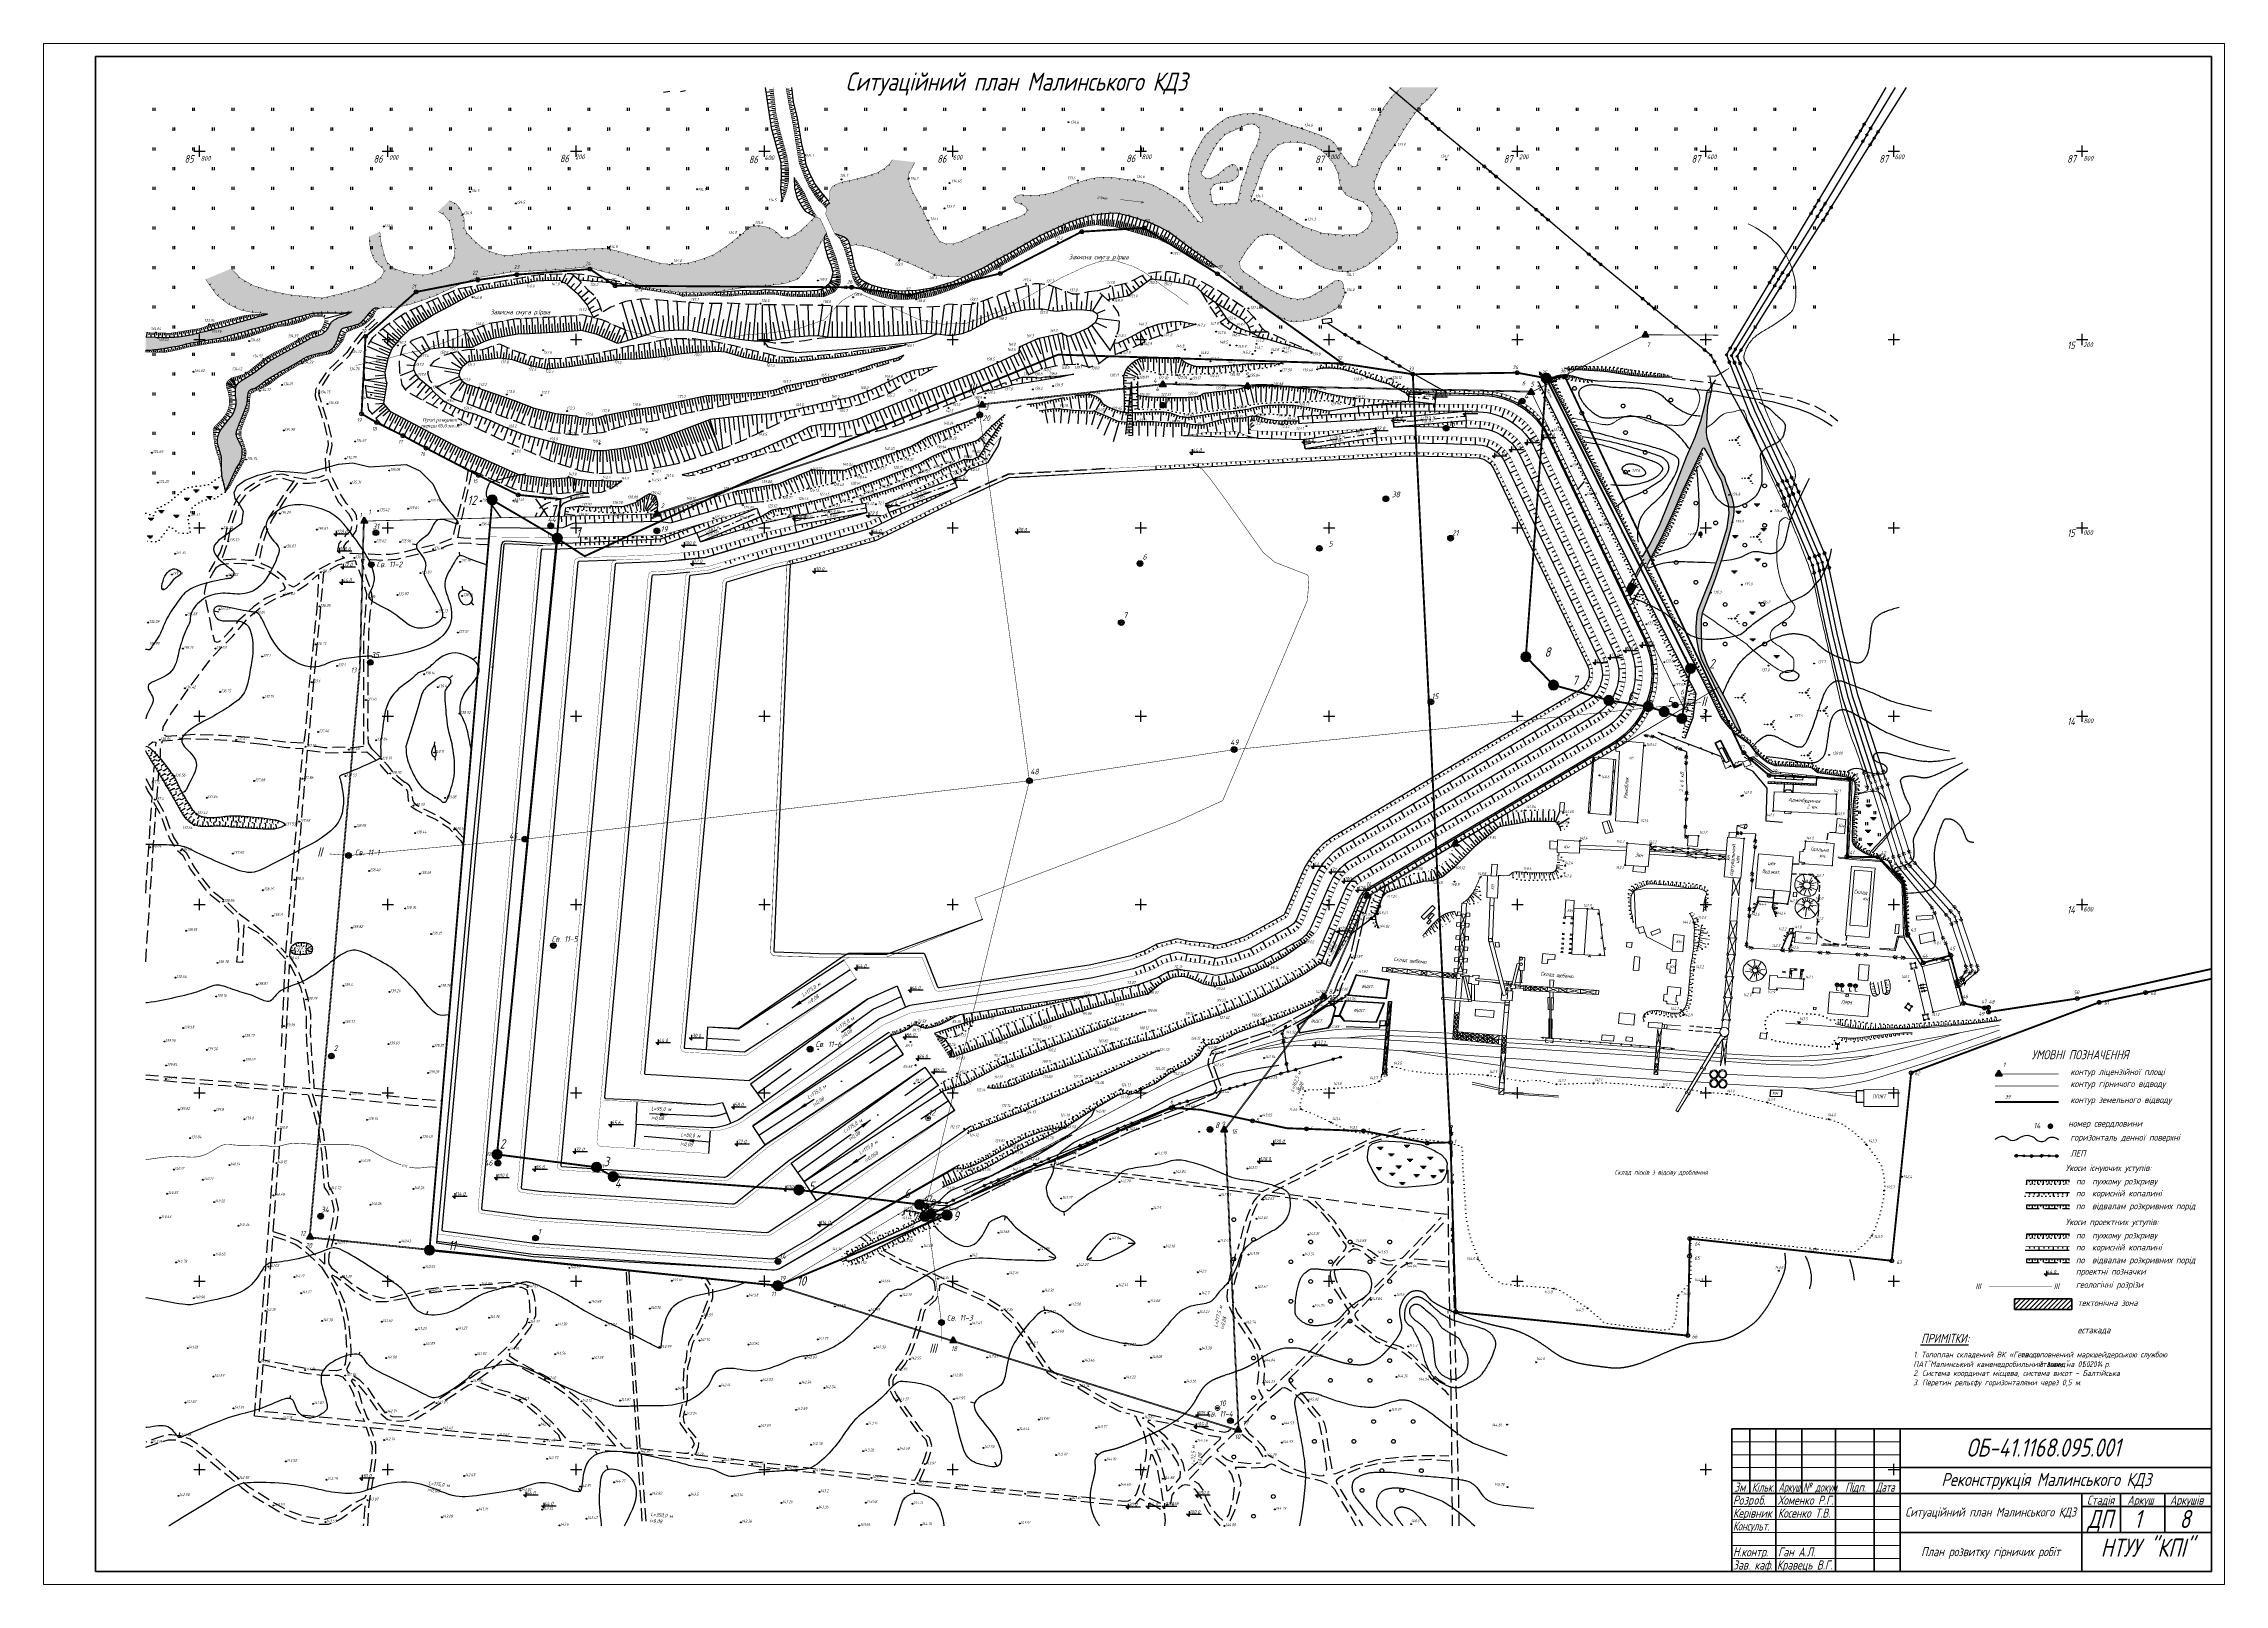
# Model space of a CAD drawing. Header units: millimetres. Extents: x 0 to 841, y 0 to 594.
import ezdxf
from ezdxf.enums import TextEntityAlignment as Align
from ezdxf.lldxf.tags import DXFTag

# ---------------------------------------------------------------- set-up
doc = ezdxf.new("R2010")
doc.units = ezdxf.units.MM
doc.set_wipeout_variables(frame=1)
for name, pattern in [('1_155_C', [3, 2, -0.25, 0.5, -0.25]), ('ADOT', [10, 0, -10]), ('ADOT1', [1.6, 0.1, -1.5]), ('AHIDDEN2', [3, 1.5, -1.5]), ('AHIDDEN4', [7, 5, -2]), ('AHIDDEN5', [9, 8, -1]), ('K5LT_BASIC', [0]), ('K5LT_THIN', [0]), ('KONTUR', [1.5, 0, -1.5]), ('штрихпунктирнаяX2', [50.8, 25.4, -12.7, 0, -12.7])]:
    doc.linetypes.add(name, pattern=pattern)
for name, color, linetype in [('00_доповнення_топоплан', 7, 'Continuous'), ('00_Поновлення_2014', 7, 'Continuous'), ('00_Розрізи', 7, 'Continuous'), ('01_Відвал', 7, 'Continuous'), ('01_Відвал_62.5', 7, 'Continuous'), ('01_Горизонт_58', 7, 'Continuous'), ('01_Горизонт_72', 7, 'Continuous'), ('01_Горизонт_86', 7, 'Continuous'), ('01_Земельний_відвід', 7, 'Continuous'), ('01_Земельний_відвід_існуючий', 7, 'Continuous'), ('01_Річка', 7, 'Continuous'), ('01_укоси', 7, 'Continuous'), ('02_Горизонт_100', 7, 'Continuous'), ('02_Горизонт_112', 7, 'Continuous'), ('02_Горизонт_128', 7, 'Continuous'), ('02_умовні', 7, 'Continuous'), ('0_завод', 7, 'Continuous'), ('0_Лицензия', 6, 'Continuous'), ('0_Проектний_карьер', 7, 'Continuous'), ('0_Проектні відмітки', 7, 'Continuous'), ('58', 7, 'Continuous'), ('9', 7, 'Continuous'), ('CONT-MNR', 7, 'Continuous'), ('NOMERA', 7, 'Continuous'), ('авт_дор', 7, 'Continuous'), ('ВЫСОТЫ', 7, 'Continuous'), ('Карьер', 7, 'Continuous'), ('кресты', 7, 'Continuous'), ('НАДЗЕМКА', 7, 'Continuous'), ('НОМЕРА', 7, 'Continuous'), ('ПИКЕТЫ', 7, 'Continuous'), ('Проектні відмітки', 7, 'Continuous'), ('Рамка', 30, 'Continuous'), ('РЕЛЬЕФ', 7, 'Continuous'), ('Скважины', 7, 'Continuous'), ('Скважины_2011', 7, 'Continuous'), ('СІТУАЦІЯ', 7, 'Continuous'), ('ТОЧКИ', 7, 'Continuous')]:
    doc.layers.add(name, color=color, linetype=linetype)
doc.layers.add('Center_Lines', color=5, linetype='Continuous', plot=False)
doc.layers.add('Основа', color=10, linetype='K5LT_BASIC', lineweight=35)
doc.styles.add('KTEXTSTYLE', font='GOST_AU.SHX', dxfattribs={"width": 0.96, "height": 5})
doc.styles.add('russ', font='timesi.ttf')
doc.styles.add('Такие дела', font='GOST_A.TTF', dxfattribs={"oblique": 15})
tags = doc.linetypes.add('New Line1', pattern=[1.5, 1, -0.5]).pattern_tags.tags
tags[6:7] = [DXFTag(74, 4), DXFTag(75, 0), DXFTag(340, '0'), DXFTag(46, 1.0), DXFTag(50, 0.0), DXFTag(44, 0.0), DXFTag(45, 0.0)]
tags[4:5] = [DXFTag(74, 4), DXFTag(75, 0), DXFTag(340, '0'), DXFTag(46, 1.0), DXFTag(50, 0.0), DXFTag(44, 0.0), DXFTag(45, 0.0)]
tags = doc.linetypes.add('New Line37', pattern=[0.8, 0.5, -0.3]).pattern_tags.tags
tags[6:7] = [DXFTag(74, 4), DXFTag(75, 0), DXFTag(340, '0'), DXFTag(46, 1.0), DXFTag(50, 0.0), DXFTag(44, 0.0), DXFTag(45, 0.0)]
tags[4:5] = [DXFTag(74, 4), DXFTag(75, 0), DXFTag(340, '0'), DXFTag(46, 1.0), DXFTag(50, 0.0), DXFTag(44, 0.0), DXFTag(45, 0.0)]
tags = doc.linetypes.add('New Line41', pattern=[0.5, 0.2, -0.3]).pattern_tags.tags
tags[6:7] = [DXFTag(74, 4), DXFTag(75, 0), DXFTag(340, '0'), DXFTag(46, 1.0), DXFTag(50, 0.0), DXFTag(44, 0.0), DXFTag(45, 0.0)]
tags[4:5] = [DXFTag(74, 4), DXFTag(75, 0), DXFTag(340, '0'), DXFTag(46, 1.0), DXFTag(50, 0.0), DXFTag(44, 0.0), DXFTag(45, 0.0)]
tags = doc.linetypes.add('New Line42', pattern=[0.5, 0.2, -0.3]).pattern_tags.tags
tags[6:7] = [DXFTag(74, 4), DXFTag(75, 0), DXFTag(340, '0'), DXFTag(46, 1.0), DXFTag(50, 0.0), DXFTag(44, 0.0), DXFTag(45, 0.0)]
tags[4:5] = [DXFTag(74, 4), DXFTag(75, 0), DXFTag(340, '0'), DXFTag(46, 1.0), DXFTag(50, 0.0), DXFTag(44, 0.0), DXFTag(45, 0.0)]
tags = doc.linetypes.add('New Line43', pattern=[0.5, 0.2, -0.3]).pattern_tags.tags
tags[6:7] = [DXFTag(74, 4), DXFTag(75, 0), DXFTag(340, '0'), DXFTag(46, 1.0), DXFTag(50, 0.0), DXFTag(44, 0.0), DXFTag(45, 0.0)]
tags[4:5] = [DXFTag(74, 4), DXFTag(75, 0), DXFTag(340, '0'), DXFTag(46, 1.0), DXFTag(50, 0.0), DXFTag(44, 0.0), DXFTag(45, 0.0)]
tags = doc.linetypes.add('New Line44', pattern=[0.4, 0.1, -0.3]).pattern_tags.tags
tags[6:7] = [DXFTag(74, 4), DXFTag(75, 0), DXFTag(340, '0'), DXFTag(46, 1.0), DXFTag(50, 0.0), DXFTag(44, 0.0), DXFTag(45, 0.0)]
tags[4:5] = [DXFTag(74, 4), DXFTag(75, 0), DXFTag(340, '0'), DXFTag(46, 1.0), DXFTag(50, 0.0), DXFTag(44, 0.0), DXFTag(45, 0.0)]
tags = doc.linetypes.add('New Line46', pattern=[0.8, 0.5, -0.3]).pattern_tags.tags
tags[6:7] = [DXFTag(74, 4), DXFTag(75, 0), DXFTag(340, '0'), DXFTag(46, 1.0), DXFTag(50, 0.0), DXFTag(44, 0.0), DXFTag(45, 0.0)]
tags[4:5] = [DXFTag(74, 4), DXFTag(75, 0), DXFTag(340, '0'), DXFTag(46, 1.0), DXFTag(50, 0.0), DXFTag(44, 0.0), DXFTag(45, 0.0)]
tags = doc.linetypes.add('New Line47', pattern=[0.8, 0.5, -0.3]).pattern_tags.tags
tags[6:7] = [DXFTag(74, 4), DXFTag(75, 0), DXFTag(340, '0'), DXFTag(46, 1.0), DXFTag(50, 0.0), DXFTag(44, 0.0), DXFTag(45, 0.0)]
tags[4:5] = [DXFTag(74, 4), DXFTag(75, 0), DXFTag(340, '0'), DXFTag(46, 1.0), DXFTag(50, 0.0), DXFTag(44, 0.0), DXFTag(45, 0.0)]
tags = doc.linetypes.add('New Line48', pattern=[0.8, 0.5, -0.3]).pattern_tags.tags
tags[6:7] = [DXFTag(74, 4), DXFTag(75, 0), DXFTag(340, '0'), DXFTag(46, 1.0), DXFTag(50, 0.0), DXFTag(44, 0.0), DXFTag(45, 0.0)]
tags[4:5] = [DXFTag(74, 4), DXFTag(75, 0), DXFTag(340, '0'), DXFTag(46, 1.0), DXFTag(50, 0.0), DXFTag(44, 0.0), DXFTag(45, 0.0)]
tags = doc.linetypes.add('New Line5', pattern=[0.4, 0.1, -0.3]).pattern_tags.tags
tags[6:7] = [DXFTag(74, 4), DXFTag(75, 0), DXFTag(340, '0'), DXFTag(46, 1.0), DXFTag(50, 0.0), DXFTag(44, 0.0), DXFTag(45, 0.0)]
tags[4:5] = [DXFTag(74, 4), DXFTag(75, 0), DXFTag(340, '0'), DXFTag(46, 1.0), DXFTag(50, 0.0), DXFTag(44, 0.0), DXFTag(45, 0.0)]
tags = doc.linetypes.add('New Line56', pattern=[1.5, 1, -0.5]).pattern_tags.tags
tags[6:7] = [DXFTag(74, 4), DXFTag(75, 0), DXFTag(340, '0'), DXFTag(46, 1.0), DXFTag(50, 0.0), DXFTag(44, 0.0), DXFTag(45, 0.0)]
tags[4:5] = [DXFTag(74, 4), DXFTag(75, 0), DXFTag(340, '0'), DXFTag(46, 1.0), DXFTag(50, 0.0), DXFTag(44, 0.0), DXFTag(45, 0.0)]
tags = doc.linetypes.add('New Line71', pattern=[0.4, 0.1, -0.3]).pattern_tags.tags
tags[6:7] = [DXFTag(74, 4), DXFTag(75, 0), DXFTag(340, '0'), DXFTag(46, 1.0), DXFTag(50, 0.0), DXFTag(44, 0.0), DXFTag(45, 0.0)]
tags[4:5] = [DXFTag(74, 4), DXFTag(75, 0), DXFTag(340, '0'), DXFTag(46, 1.0), DXFTag(50, 0.0), DXFTag(44, 0.0), DXFTag(45, 0.0)]
tags = doc.linetypes.add('New Line8', pattern=[0.5, 0.2, -0.3]).pattern_tags.tags
tags[6:7] = [DXFTag(74, 4), DXFTag(75, 0), DXFTag(340, '0'), DXFTag(46, 1.0), DXFTag(50, 0.0), DXFTag(44, 0.0), DXFTag(45, 0.0)]
tags[4:5] = [DXFTag(74, 4), DXFTag(75, 0), DXFTag(340, '0'), DXFTag(46, 1.0), DXFTag(50, 0.0), DXFTag(44, 0.0), DXFTag(45, 0.0)]
doc.dimstyles.new('ISO-25', dxfattribs={"dimtxt": 2.5, "dimasz": 2.5, "dimexe": 1.25, "dimexo": 0.625, "dimtad": 1, "dimtxsty": 'Standard', "dimcen": 2.5, "dimadec": 0, "dimazin": 0, "dimtfac": 1, "dimtmove": 0, "dimatfit": 3, "dimfxl": 1, "dimarcsym": 0})

# ---------------------------------------------------------------- blocks, each defined once
blk = doc.blocks.new('U0')
at = {"color": 7, "lineweight": 60}
for p, q in [((678, 60), (678, 35)), ((836, 35), (716, 35))]:
    blk.add_line(p, q, dxfattribs=at)
at = {"color": 7}
blk.add_line((836, 30), (786, 30), dxfattribs=at)
at = {"layer": 'Рамка', "color": 7, "linetype": 'K5LT_THIN', "lineweight": 18}
for p, q in [((0, 0), (0, 594)), ((0, 594), (841, 594)), ((841, 594), (841, 0)), ((651, 55), (716, 55)), ((651, 50), (716, 50)), ((651, 45), (716, 45)), ((651, 30), (716, 30)), ((651, 25), (716, 25)), ((651, 20), (716, 20)), ((651, 15), (716, 15)), ((651, 10), (716, 10)), ((841, 0), (0, 0))]:
    blk.add_line(p, q, dxfattribs=at)
at = {"layer": 'Рамка', "color": 7, "linetype": 'K5LT_BASIC', "lineweight": 60}
for p, q in [((20, 5), (20, 589)), ((20, 589), (836, 589)), ((836, 589), (836, 5)), ((651, 5), (651, 60)), ((651, 60), (836, 60)), ((658, 35), (658, 60)), ((668, 5), (668, 60)), ((691, 5), (691, 60)), ((706, 5), (706, 60)), ((716, 5), (716, 60)), ((716, 45), (836, 45)), ((651, 40), (716, 40)), ((651, 35), (716, 35)), ((786, 5), (786, 35)), ((801, 20), (801, 35)), ((818, 20), (818, 35)), ((786, 30), (801, 30)), ((801, 30), (836, 30)), ((716, 20), (786, 20)), ((786, 20), (836, 20)), ((836, 5), (20, 5))]:
    blk.add_line(p, q, dxfattribs=at)
at = {"layer": 'Рамка', "insert": (8.77, 258.85), "char_height": 2.5, "attachment_point": 1, "rotation": 90, "style": 'KTEXTSTYLE'}
blk.add_mtext('\\H3.5;\\W0.965;\\Q15;\\Q15; ', dxfattribs=at)
at = {"layer": 'Рамка', "color": 7, "attachment_point": 1, "style": 'KTEXTSTYLE'}
for s, insert, char_height in [('{\\Q15;\\W0.965;ОБ-41.1168.095.001}', (741.48, 56.24), 7), ('\\pi-42.302;{\\fGOST type A|b0|i0|c204|p34;\\Q15;\\W1;Реконструкція Малинського КДЗ}', (774.17, 42.92), 5), ('\\H3.5;\\W0.965;\\Q15;\\Q15;Р', (651.5, 34.23), 2.5), ('\\H3.5;\\W0.965;\\Q15;\\Q15;Зм', (651.95, 39.23), 2.5), ('\\H3.5;\\W0.965;\\Q15;\\Q15;зр', (655.67, 34.23), 2.5), ('\\H3.5;\\W0.965;\\Q15;\\Q15;.', (656.4, 39.23), 2.5), ('{\\H1.4x;\\Q15;\\W0.865;Кільк.}', (658.75, 39.23), 2.5), ('\\H3.5;\\W0.965;\\Q15;\\Q15;б.', (661.41, 34.23), 2.5), ('{\\H1.4x;\\Q15;\\W0.965;Хоменко Р.Г.}', (668.82, 34.19), 2.5), ('\\H3.5;\\W0.965;\\Q15;\\Q15;\\W0.665;Аркуш', (668.99, 39.23), 2.5), ('\\H3.5;\\W0.965;\\Q15;\\Q15;П', (694.75, 39.23), 2.5), ('\\H3.5;\\W0.965;\\Q15;\\Q15;і', (696.97, 39.23), 2.5), ('\\H3.5;\\W0.965;\\Q15;\\Q15;дп.', (697.71, 39.23), 2.5), ('\\H3.5;\\W0.965;\\Q15;\\Q15;\\W0.816;Дата', (706.62, 39.23), 2.5), ('{\\H1.4x;\\Q15;\\W0.965;Стадія}', (788.03, 34.23), 2.5), ('{\\H1.4x;\\Q15;\\W0.965;Аркуш}', (803.58, 34.23), 2.5), ('{\\H1.4x;\\Q15;\\W0.965;Аркушів}', (819.98, 34.23), 2.5), ('{\\H1.4x;\\Q15;\\W0.965;Керівник}', (651.5, 29.23), 2.5), ('\\H3.5;\\W0.965;\\Q15;\\Q15;о', (653.72, 34.23), 2.5), ('\\H3.5;\\W0.965;\\Q15;\\Q15;о', (659.46, 34.23), 2.5), ('{\\H1.4x;\\Q15;\\W0.965;Косенко Т.В.}', (668.8, 29.23), 2.5), ('\\A1;\\pi-32.708;{\\fGOST type A|b0|i0|c204|p34;\\Q15;\\W1;Ситуаційний план\\fGOST type A|b0|i0|c0|p34; \\fGOST type A|b0|i0|c204|p34;Малинського КДЗ }', (750.65, 29.64), 3.5), ('{\\Q15;\\W0.965;ДП}', (788.21, 28.72), 7), ('{\\Q15;\\W0.965;1}', (806.2, 28.72), 7), ('{\\Q15;\\W0.965;8}', (823.66, 28.72), 7), ('{\\H1.4x;\\Q15;\\W0.865;Консульт.}', (651.5, 24.25), 2.5), ('{\\Q15;\\W0.965;НТУУ "КПІ"}', (793.27, 17.64), 7), ('{\\H1.4x;\\Q15;\\W0.965;Зав. каф.}', (651.5, 9.23), 2.5), ('\\H3.5;\\W0.965;\\Q15;\\Q15;Н.контр.', (651.5, 14.25), 2.5), ('{\\H1.4x;\\Q15;\\W0.965;Кравець В.Г.}', (668.44, 9.23), 2.5), ('{\\H1.4x;\\Q15;\\W0.965;Ган А.Л.}', (668.87, 14.25), 2.5), ('\\A1;\\pi-27.051;{\\fGOST type A|b0|i0|c204|p34;\\Q15;\\W1;План розвитку гірничих робіт}', (751.09, 14.37), 3.5)]:
    blk.add_mtext(s, dxfattribs=dict(at, insert=insert, char_height=char_height))
at = {"layer": 'Рамка', "color": 7, "insert": (678.47, 39.21), "char_height": 2.5, "attachment_point": 1, "line_spacing_factor": 0.8, "style": 'KTEXTSTYLE'}
blk.add_mtext('{\\H1.4x;\\Q15;\\W0.765;№ докум.}', dxfattribs=at)
blk = doc.blocks.new('A$C29341465')
at = {"color": 0, "linetype": 'ByBlock', "lineweight": -2}
for p, q in [((0, 1), (0, 1)), ((1, 2), (1, 2)), ((1, 0), (1, 0)), ((2, 1), (2, 1))]:
    blk.add_line(p, q, dxfattribs=at)
blk.add_circle((1, 1), 0.75, dxfattribs=at)
blk = doc.blocks.new('point_s')
at = {"color": 0, "xscale": 0.2, "yscale": 0.2, "zscale": 0.2}
blk.add_blockref('A$C29341465', (-0.2, -0.2), dxfattribs=at)
at = {"layer": 'NOMERA', "color": 1, "style": 'russ'}
blk.add_attdef('NN', text='', height=1, dxfattribs=at).set_placement((-2.2, 0.3), align=Align.BOTTOM_CENTER)
at = {"layer": 'ВЫСОТЫ', "color": 1, "style": 'russ'}
blk.add_attdef('H_VER', (0.9, -0.5), '', height=1, dxfattribs=at)
at = {"layer": 'ВЫСОТЫ', "color": 0, "style": 'russ'}
blk.add_attdef('H_ZEM', (1.2, -2), '', height=1, dxfattribs=at)
at = {"layer": 'НОМЕРА', "color": 1, "linetype": 'Continuous', "style": 'russ'}
blk.add_attdef('NAZV', text='', height=1, dxfattribs=at).set_placement((-0.6, -0.1), align=Align.MIDDLE_RIGHT)
at = {"layer": 'ТОЧКИ', "style": 'russ'}
for tag, p in [('S-G_UG-V_UG-V', (0, -9.5)), ('T_ST--T_OR', (0, -4.7)), ('H_ST-I-Z', (0, -7.2))]:
    blk.add_attdef(tag, text='', height=1, dxfattribs=at).set_placement(p, align=Align.CENTER)
blk = doc.blocks.new('108')
at = {"color": 0, "linetype": 'Continuous', "lineweight": 0}
blk.add_wipeout([(0.5, -0.1), (0.5, -0.1), (0.5, 0), (0.5, 0), (0.5, 0.1), (0.5, 0.2), (0.5, 0.2), (0.5, 0.3), (0.4, 0.3), (0.4, 0.3), (0.4, 0.4), (0.3, 0.4), (0.3, 0.4), (0.2, 0.5), (0.2, 0.5), (0.1, 0.5), (0.1, 0.5), (0, 0.5), (0, 0.5), (-0.1, 0.5), (-0.2, 0.5), (-0.2, 0.5), (-0.3, 0.5), (-0.3, 0.4), (-0.3, 0.4), (-0.4, 0.4), (-0.4, 0.3), (-0.4, 0.3), (-0.5, 0.2), (-0.5, 0.2), (-0.5, 0.1), (-0.5, 0.1), (-0.5, 0), (-0.5, 0), (-0.5, -0.1), (-0.5, -0.2), (-0.5, -0.2), (-0.5, -0.3), (-0.4, -0.3), (-0.4, -0.3), (-0.4, -0.4), (-0.3, -0.4), (-0.3, -0.4), (-0.2, -0.5), (-0.2, -0.5), (-0.1, -0.5), (-0.1, -0.5), (0, -0.5), (0, -0.5), (0.1, -0.5), (0.2, -0.5), (0.2, -0.5), (0.3, -0.5), (0.3, -0.4), (0.3, -0.4), (0.4, -0.4), (0.4, -0.3), (0.4, -0.3), (0.5, -0.2), (0.5, -0.2)], dxfattribs=at)
at = {"linetype": 'Continuous'}
h = blk.add_hatch(color=0, dxfattribs=at)
edge = h.paths.add_edge_path()
edge.add_arc((0, 0), 0.0196, 0, 360)
at = {"color": 0, "linetype": 'Continuous'}
for radius in [0.5, 0.0196]:
    blk.add_circle((0, 0), radius, dxfattribs=at)
blk = doc.blocks.new('115_3')
at = {"color": 0, "linetype": 'Continuous'}
for p, q in [((0, 0), (5.1, 0)), ((3.2, 0.5), (4.1, 0)), ((3.2, -0.5), (4.1, 0)), ((3.9, 0.8), (5.1, 0)), ((3.9, -0.8), (5.1, 0))]:
    blk.add_line(p, q, dxfattribs=at)
blk = doc.blocks.new('372')
blk.add_circle((0, 0), 1)
blk = doc.blocks.new('368')
at = {"color": 0, "linetype": 'Continuous'}
blk.add_blockref('372', (0, 0), dxfattribs=at)
blk = doc.blocks.new('Свкажины')
at = {"layer": 'Скважины', "linetype": 'Continuous'}
h = blk.add_hatch(color=7, dxfattribs=at)
h.paths.add_polyline_path([(-3, 0, 1), (3, 0, 1)])
h.paths.add_polyline_path([(2.2, 0, -1), (-2.2, 0, -1)], flags=16)
at = {"layer": 'Скважины', "linetype": 'Continuous', "lineweight": 50}
h = blk.add_hatch(color=7, dxfattribs=at)
edge = h.paths.add_edge_path()
edge.add_arc((0, 0), 1, 0, 360)
at = {"layer": 'Скважины', "color": 0, "linetype": 'Continuous'}
blk.add_circle((0, 0), 3, dxfattribs=at)
at = {"layer": 'Скважины', "color": 7, "linetype": 'Continuous'}
for radius in [2.2, 1]:
    blk.add_circle((0, 0), radius, dxfattribs=at)
blk = doc.blocks.new('Licenzia')
at = {"linetype": 'New Line1', "lineweight": 25}
h = blk.add_hatch(color=6, dxfattribs=at)
h.dxf.hatch_style = 1
h.set_gradient(color1=(255, 0, 255), color2=(255, 0, 255), centered=1, tint=1, name='INVCYLINDER')
edge = h.paths.add_edge_path()
edge.add_arc((0, 0), 2, 0, 360)
at = {"color": 6, "linetype": 'Continuous', "lineweight": 40, "flags": 128}
blk.add_lwpolyline([(-0.1, 4), (-3.5, -2), (3.4, -2)], close=True, dxfattribs=at)
at = {"color": 10, "linetype": 'Continuous', "lineweight": 25}
blk.add_circle((0, 0), 2, dxfattribs=at)
blk = doc.blocks.new('01_Земельний')
at = {"layer": '01_Земельний_відвід', "linetype": 'Continuous', "lineweight": 50}
h = blk.add_hatch(color=2, dxfattribs=at)
h.dxf.hatch_style = 1
edge = h.paths.add_edge_path()
edge.add_arc((0, 0), 5, 0, 360)
at = {"layer": '01_Земельний_відвід', "color": 7, "linetype": 'Continuous', "lineweight": 50}
blk.add_circle((0, 0), 5, dxfattribs=at)
blk = doc.blocks.new('395_2')
at = {"linetype": 'Continuous'}
h = blk.add_hatch(color=0, dxfattribs=at)
h.paths.add_polyline_path([(-3.4, -0.1, 1), (-3.6, -0.1, 1)])
h.paths.add_polyline_path([(-2.2, -0.1, 1), (-1.8, -0.1, 1)])
h.paths.add_polyline_path([(1.1, 1.2, 1), (0.7, 1.2, 1)])
h.paths.add_polyline_path([(1.7, 2, 1), (1.5, 2, 1)])
h.paths.add_polyline_path([(0.9, -1.6, 1), (1.3, -1.6, 1)])
h.paths.add_polyline_path([(2, -2.8, 1), (1.8, -2.8, 1)])
at = {"color": 0, "linetype": 'Continuous'}
for centre, radius in [((-3.5, -0.1), 0.1), ((-2, -0.1), 0.2), ((0, 0), 0.4), ((0.9, 1.2), 0.2), ((1.6, 2), 0.1), ((1.1, -1.6), 0.2), ((1.9, -2.8), 0.1)]:
    blk.add_circle(centre, radius, dxfattribs=at)

msp = doc.modelspace()

# ---------------------------------------------------------------- hatches: boundary and pattern name
at = {"layer": '00_доповнення_топоплан', "linetype": 'Continuous', "lineweight": -3}
h = msp.add_hatch(color=7, dxfattribs=at)
h.dxf.hatch_style = 1
h.paths.add_polyline_path([(639.47, 404.99, 0.052927), (639.46, 405.08, 0.070495), (639.43, 405.16, 0.095991), (639.38, 405.21, 0.063156), (639.32, 405.25, 0.039446), (639.22, 405.28, 0.087595), (639.13, 405.29, -0.167512), (639.08, 405.3, -0.940928), (639.11, 405.35, 0.321731), (639.21, 405.37, 0.059075), (639.25, 405.42, 0.054458), (639.28, 405.49, 0.083272), (639.3, 405.57, 0.144547), (639.28, 405.62, 0.080422), (639.26, 405.64, 0.029237), (639.19, 405.69, 0.063995), (639.11, 405.73, 0.058731), (639.01, 405.74, 0.000244), (638.91, 405.73), (638.91, 404.36, 0.002422), (638.93, 404.36, 0.006023), (639.04, 404.36, 0.007747), (639.12, 404.36, 0.032215), (639.16, 404.36, 0.013123), (639.27, 404.38, 0.062864), (639.37, 404.42, 0.085382), (639.43, 404.46, 0.103109), (639.46, 404.51, 0.054664), (639.49, 404.62, 0.041459), (639.49, 404.69, 0.184526), (639.48, 404.71, 0.197321), (639.43, 404.73, -0.086325), (639.3, 404.76, -0.008895), (639.2, 404.8, -0.039076), (639.18, 404.81, -1.30317), (639.24, 404.87, 0.365625), (639.35, 404.82, 0.044716), (639.4, 404.84, 0.072962), (639.43, 404.87, 0.076092), (639.45, 404.89, 0.053348), (639.46, 404.94, 0.07785)])
at = {"layer": '00_доповнення_топоплан', "linetype": 'Continuous', "lineweight": 50}
h = msp.add_hatch(color=4, dxfattribs=at)
h.paths.add_polyline_path([(618.25, 398.89), (616.51, 396.01), (618.3, 392.72), (619.35, 394.72), (619.81, 395.6)])
h.paths.add_polyline_path([(639.24, 364.6, -0.029448), (637.5, 364.99), (637.67, 363.52), (638.46, 359.46), (639.42, 356.28), (642.77, 349.74), (645.32, 344.64), (650.01, 335.68), (652.64, 330.45), (653.71, 329.12), (654.26, 328.7), (654.4, 328.8), (654.43, 329.16), (654.27, 329.56), (653.79, 330.7), (652.65, 333.39), (651.31, 336.1), (647.78, 342.63), (644.16, 349.52), (641.5, 354.49), (639.86, 359.3), (639.38, 360.45), (639.33, 361.94)])
at = {"layer": '00_доповнення_топоплан', "linetype": 'Continuous', "lineweight": -3}
h = msp.add_hatch(color=7, dxfattribs=at)
h.dxf.hatch_style = 1
h.paths.add_polyline_path([(655.01, 316.04), (654.9, 316.31), (652.44, 315.25), (652.22, 315.79), (651.61, 315.55), (651.92, 314.78)])
h = msp.add_hatch(color=7, dxfattribs=at)
h.dxf.hatch_style = 1
h.paths.add_polyline_path([(690.94, 231.12), (692.41, 231.12, 1)])
h = msp.add_hatch(color=7, dxfattribs=at)
h.dxf.hatch_style = 1
h.paths.add_polyline_path([(692.75, 230.94), (694.21, 230.94, 1)])
h = msp.add_hatch(color=7, dxfattribs=at)
h.dxf.hatch_style = 1
h.paths.add_polyline_path([(695.9, 231.01), (697.37, 231.01, 1)])
h = msp.add_hatch(color=7, dxfattribs=at)
h.dxf.hatch_style = 1
h.paths.add_polyline_path([(698.04, 230.75), (699.5, 230.75, 1)])
h = msp.add_hatch(color=7, dxfattribs=at)
h.dxf.hatch_style = 1
h.paths.add_polyline_path([(676.46, 217.01), (677.54, 216.92), (676.9, 216.08)])
at = {"layer": '01_Річка', "linetype": 'Continuous', "lineweight": -3, "true_color": 0xf0ffff}
h = msp.add_hatch(color=7, dxfattribs=at)
h.dxf.hatch_style = 1
h.paths.add_polyline_path([(450.59, 552.3), (452.75, 555.76), (455.74, 558.99), (463.56, 562.61), (465.88, 563.07), (467.58, 562.53), (468.87, 561.17), (469.02, 558.73), (467.66, 554.38), (465.72, 551.27), (463.32, 543.49), (461.78, 539.34), (460.52, 532.62), (451.14, 532), (450.45, 533.79), (450, 537.3), (450.8, 539.09), (452.21, 539.99), (454.71, 540.37), (456.83, 540.46), (459.11, 541.32), (460.79, 543.13), (460.98, 544.5), (460.46, 546.04), (459.35, 547.25), (458.27, 547.5), (455.84, 546.13), (453.07, 543.68), (450.55, 542.22), (448.87, 542.04), (447.9, 542.32), (446.7, 543.3), (446.61, 544.33), (448.15, 547.21)])
h.paths.add_polyline_path([(486.13, 555.59), (489.82, 554.47), (492.26, 553.17), (494.44, 551.41), (497.37, 547.85), (499.1, 544.28), (499.84, 540.09), (500.43, 538.23), (502.26, 535.62), (505.26, 534.15), (508.79, 532.98), (511.05, 530.72), (512.32, 527.9), (511.97, 525.22), (510.67, 523), (508.74, 521.49), (506.66, 520.41), (500.79, 520.19), (493.04, 520.96), (485.96, 523.43), (474.41, 530.28), (468.95, 533.62), (465.37, 533.42), (468.12, 540.55), (469.3, 544.27), (470.62, 547.82), (472.52, 551.53), (476.25, 554.96), (479.06, 555.88), (482.36, 556.02)])
h.paths.add_polyline_path([(310.93, 515.98), (313.11, 516.46), (316.95, 515.77), (322.4, 514.15), (328.94, 511.2), (334.25, 509.16), (343.62, 504.8), (347.81, 504.06), (355.1, 504.21), (362.36, 507.53), (368.77, 511.34), (373.19, 513.66), (384.35, 519.99), (395.26, 525.06), (399.98, 526.72), (404.53, 528.03), (410.73, 528.59), (413.81, 528.72), (418.79, 527.67), (425.94, 525.34), (429.8, 523.66), (434.17, 521.27), (442.16, 515.3), (447.69, 511.46), (456.21, 505.09), (460.6, 501.03), (463.12, 498.47), (469.76, 493.04), (475.06, 489.24), (479.87, 487.12), (481.93, 486.68), (487.13, 487.16), (493.13, 488.78), (498.18, 491.55), (499.95, 493.28), (501.44, 496.44), (501.65, 498.24), (501.32, 500.95), (500.63, 502.38), (499.34, 502.8), (497.89, 502.51), (492.37, 498.68), (488.73, 496.54), (485.92, 495.62), (483.3, 495.5), (479.91, 496.04), (476.89, 497.17), (469.8, 500.98), (466.91, 503.43), (463.14, 505.82), (461.46, 507.47), (461.26, 509.86), (463.93, 514.32), (466.83, 517.87), (468.88, 519.82), (471.37, 520.36), (473.98, 520.29), (477.11, 518.57), (485.86, 512.07), (490.78, 509.02), (493.81, 507.55), (498.12, 506.39), (501.41, 506.02), (505.78, 506.35), (509.79, 508.07), (513.89, 510.93), (519.21, 515.34), (521.94, 517.96), (522.33, 520.8), (521.36, 524.55), (519.77, 527.93), (517.9, 531.03), (515.25, 534.22), (513.87, 536.35), (513.18, 538.46), (513.37, 540.97), (516.28, 548.21), (518.67, 551.38), (521.4, 555.45), (524.8, 561.11), (528.03, 566.03), (531.24, 570.24), (533.91, 572.42), (537.66, 577.1), (523.62, 577.1), (521.62, 575.28), (519.78, 573.43), (516.74, 569.33), (514.15, 564.52), (511.47, 558.37), (507.09, 549.37), (506.35, 546.82), (505.13, 546.56), (504.31, 546.92), (502.94, 548.38), (500.93, 551.01), (497.64, 555.9), (496.08, 557.12), (493.2, 558.4), (485.84, 561.05), (479.27, 563.16), (471.93, 566.02), (466.86, 567.17), (462.22, 566.86), (456.54, 565.57), (453.34, 563.45), (448.38, 559.14), (446.62, 556.63), (442.78, 549.31), (441.39, 543.25), (441.36, 537.25), (442.26, 533.65), (443.72, 530.7), (445.19, 528.69), (446.91, 526.41), (447.11, 525.53), (446.33, 525.09), (445.37, 525.46), (440.14, 531.75), (436.92, 534.32), (432.88, 536.78), (428, 539.43), (423.72, 540.82), (411.52, 542.48), (407.58, 542.54), (402.91, 541.73), (396.35, 539.62), (391.36, 537.27), (387.54, 536.15), (383.33, 535.52), (376.5, 535.67), (375.15, 535.26), (374.11, 534.45), (374.19, 533.81), (374.75, 532.88), (377.33, 531.95), (378.83, 530.92), (379.24, 530.01), (378.99, 528.82), (377.02, 527.54), (366.33, 523.52), (360.04, 520.7), (353.8, 517.72), (350.92, 516.86), (347.73, 516.86), (345.45, 517.85), (343.93, 520.17), (341.64, 524.26), (339.02, 529.93), (334.76, 537.6), (333.51, 541.47), (333.72, 543.88), (335.98, 548.26), (327.32, 549.3), (326.17, 547.59), (324.3, 545.9), (321.63, 544.25), (316.8, 542.67), (311.65, 541.38), (307.55, 540.54), (304.32, 539.09), (303.26, 537.38), (303.18, 534.45), (301.86, 530.8), (302.04, 529.09), (301.66, 528.14), (304.57, 521.84), (305.62, 521.31), (305.15, 520.76), (308.42, 519.58), (309.88, 518.77), (310.54, 517.51)])
h = msp.add_hatch(color=7, dxfattribs=at)
h.dxf.hatch_style = 1
edge = h.paths.add_edge_path()
edge.add_line((39.38, 481.02), (39.38, 475.76))
edge.add_arc((37.53, 523.14), 47.42, 272.24114, 274.58422)
edge.add_arc((36.84, 531.71), 56.02, 274.58422, 276.81628)
edge.add_arc((30.43, 585.36), 110.04, 276.81628, 277.62338)
edge.add_arc((36.93, 536.73), 60.98, 277.62338, 278.7076)
edge.add_arc((35.51, 546.05), 70.41, 278.7076, 279.93591)
edge.add_arc((8.27, 701.54), 228.27, 279.93591, 280.61809)
edge.add_arc((35.84, 554.5), 78.67, 280.61809, 284.1123)
edge.add_arc((66.38, 433), 46.62, 99.5726, 104.1123, ccw=False)
edge.add_line((58.63, 478.96), (68.52, 480.63))
edge.add_arc((67.84, 484.64), 4.06, 279.5726, 285.93151)
edge.add_arc((210.34, -14.55), 515.06, 105.36694, 105.93151, ccw=False)
edge.add_arc((854.63, -2358.91), 2946.35, 104.81182, 105.36694, ccw=False)
edge.add_arc((106.97, 468.49), 21.76, 98.34969, 104.81182, ccw=False)
edge.add_arc((106.17, 473.95), 16.24, 92.16827, 98.34969, ccw=False)
edge.add_arc((109.54, 384.89), 105.37, 89.74225, 92.16827, ccw=False)
edge.add_arc((108.82, 223.57), 266.69, 89.29622, 89.74225, ccw=False)
edge.add_arc((111.72, 459.74), 30.5, 87.97734, 89.29622, ccw=False)
edge.add_arc((112.58, 484.03), 6.2, 77.28451, 87.97734, ccw=False)
edge.add_arc((114.37, 491.99), 1.97, 257.28451, 276.32316)
edge.add_arc((113.17, 502.87), 12.91, 276.32316, 277.11965)
edge.add_arc((5.84, 1362.13), 878.85, 277.11965, 277.21618)
edge.add_arc((102.49, 598.77), 109.4, 277.21618, 278.13482)
edge.add_arc((120.72, 471.26), 19.42, 95.95421, 98.13482, ccw=False)
edge.add_arc((118.71, 490.55), 0.0236, -57.54561, 95.95421, ccw=False)
edge.add_arc((102.88, 515.44), 29.53, 299.29966, 302.45439, ccw=False)
edge.add_arc((111.07, 500.84), 12.78, 286.17568, 299.29966, ccw=False)
edge.add_arc((117.59, 478.37), 10.61, 106.17568, 120.58349)
edge.add_arc((117.78, 478.05), 10.99, 120.58349, 127.21736)
edge.add_arc((112.54, 484.94), 2.33, 127.21736, 141.65341)
edge.add_arc((112.86, 484.69), 2.74, 141.65341, 161.1236)
edge.add_arc((105.32, 487.27), 5.23, 327.08054, 341.1236, ccw=False)
edge.add_arc((94.46, 494.3), 18.18, 323.65829, 327.08054, ccw=False)
edge.add_arc((104.47, 486.93), 5.74, 317.56723, 323.65829, ccw=False)
edge.add_arc((105.77, 485.75), 3.98, 304.44379, 317.56723, ccw=False)
edge.add_arc((101.67, 491.72), 11.23, 296.63697, 304.44379, ccw=False)
edge.add_arc((102.22, 490.64), 10.01, 283.29215, 296.63697, ccw=False)
edge.add_arc((106.21, 473.74), 7.35, 103.29215, 118.88332)
edge.add_line((102.66, 480.18), (87.43, 471.77))
edge.add_line((87.43, 471.77), (81.42, 467.15))
edge.add_line((81.42, 467.15), (75.95, 463.7))
edge.add_arc((79.66, 457.83), 6.94, 122.25075, 130.53163)
edge.add_arc((78.8, 458.83), 5.62, 130.53163, 139.73382)
edge.add_arc((76.19, 461.04), 2.2, 139.73382, 159.80238)
edge.add_arc((77.88, 460.42), 4, 159.80238, 174.65823)
edge.add_arc((88.49, 459.43), 14.66, 174.65823, 179.02894)
edge.add_arc((87, 459.45), 13.17, 179.02894, 183.64093)
edge.add_arc((89.75, 459.63), 15.93, 183.64093, 188.88153)
edge.add_arc((65.5, 455.84), 8.62, 1.75454, 8.88153, ccw=False)
edge.add_arc((62.93, 455.76), 11.19, -1.99212, 1.75454, ccw=False)
edge.add_arc((64.35, 455.71), 9.77, 353.99823, 358.00788, ccw=False)
edge.add_arc((68.2, 455.31), 5.89, 346.82603, 353.99823, ccw=False)
edge.add_arc((58.29, 457.63), 16.08, 342.48542, 346.82603, ccw=False)
edge.add_arc((60.39, 456.96), 13.88, 336.64692, 342.48542, ccw=False)
edge.add_arc((71.21, 452.29), 2.09, 321.55493, 336.64692, ccw=False)
edge.add_line((72.85, 450.99), (68.5, 445.52))
edge.add_arc((71.96, 442.78), 4.41, 141.55493, 152.72877)
edge.add_arc((80.82, 438.21), 14.38, 152.72877, 158.90739)
edge.add_arc((74.56, 440.63), 7.67, 158.90739, 164.61499)
edge.add_arc((74.66, 440.6), 7.77, 164.61499, 170.28239)
edge.add_arc((74.21, 440.68), 7.31, 170.28239, 180.93712)
edge.add_arc((70.77, 440.62), 3.87, 180.93712, 195.59245)
edge.add_line((67.04, 439.58), (68.41, 434.67))
edge.add_line((68.41, 434.67), (68.56, 427.52))
edge.add_line((68.56, 427.52), (70.19, 421.25))
edge.add_line((70.19, 421.25), (73.72, 429.18))
edge.add_arc((78.78, 426.93), 5.54, 144.46676, 156.04642, ccw=False)
edge.add_arc((60.65, 439.88), 16.74, 324.46676, 331.11765)
edge.add_arc((55.31, 442.83), 22.84, 331.11765, 334.92175)
edge.add_arc((71.05, 435.46), 5.45, 334.92175, 342.71063)
edge.add_arc((72.01, 435.16), 4.45, 342.71063, 350.7216)
edge.add_arc((63.18, 436.6), 13.4, 350.7216, 355.33801)
edge.add_arc((61.85, 436.71), 14.74, 355.33801, 359.23547)
edge.add_arc((65.91, 436.66), 10.67, 359.23547, 363.81584)
edge.add_arc((69.5, 436.9), 7.08, 3.81584, 11.4019)
edge.add_arc((72.62, 437.53), 3.9, 11.4019, 21.63018)
edge.add_arc((71.12, 436.93), 5.51, 21.63018, 30.984)
edge.add_arc((90.54, 448.6), 17.15, 205.68756, 210.984, ccw=False)
edge.add_arc((100.85, 453.55), 28.59, 202.96171, 205.68756, ccw=False)
edge.add_arc((79.07, 444.32), 4.93, 196.39287, 202.96171, ccw=False)
edge.add_arc((76.25, 443.49), 1.99, 172.1259, 196.39287, ccw=False)
edge.add_arc((81.96, 442.7), 7.76, 159.91242, 172.1259, ccw=False)
edge.add_arc((200.49, 399.36), 133.96, 158.98418, 159.91242, ccw=False)
edge.add_arc((252.39, 379.42), 189.56, 158.20385, 158.98418, ccw=False)
edge.add_arc((208.26, 397.06), 142.04, 157.01966, 158.20385, ccw=False)
edge.add_arc((47.5, 465.24), 32.58, 337.01966, 339.49231)
edge.add_arc((70.41, 456.67), 8.13, 339.49231, 344.84457)
edge.add_arc((65.93, 457.88), 12.77, 344.84457, 349.11468)
edge.add_arc((71.54, 456.81), 7.05, 349.11468, 358.0695)
edge.add_arc((92.41, 456.1), 13.83, 171.67937, 178.0695, ccw=False)
edge.add_arc((95.43, 455.66), 16.88, 168.78831, 171.67937, ccw=False)
edge.add_arc((88.43, 457.05), 9.74, 164.98298, 168.78831, ccw=False)
edge.add_arc((80.6, 459.15), 1.64, 150.35766, 164.98298, ccw=False)
edge.add_arc((81.23, 458.79), 2.37, 138.20782, 150.35766, ccw=False)
edge.add_arc((80.58, 459.37), 1.49, 97.89623, 138.20782, ccw=False)
edge.add_arc((79.83, 464.75), 3.94, 277.89623, 302.35489)
edge.add_arc((67.85, 483.67), 26.34, 302.35489, 309.52222)
edge.add_arc((96.17, 449.34), 18.17, 120.89039, 129.52222, ccw=False)
edge.add_arc((222.42, 238.3), 264.09, 120.12301, 120.89039, ccw=False)
edge.add_arc((129.21, 398.96), 78.35, 118.71409, 120.12301, ccw=False)
edge.add_arc((137.59, 383.65), 95.81, 117.28322, 118.71409, ccw=False)
edge.add_arc((17.29, 616.9), 166.65, 297.28322, 298.36812)
edge.add_arc((82.87, 495.45), 28.61, 298.36812, 304.36731)
edge.add_arc((109.12, 457.07), 17.88, 116.77541, 124.36731, ccw=False)
edge.add_arc((105.62, 464), 10.12, 107.89162, 116.77541, ccw=False)
edge.add_arc((114.67, 435.98), 39.56, 103.40224, 107.89162, ccw=False)
edge.add_arc((108.76, 460.75), 14.09, 96.79428, 103.40224, ccw=False)
edge.add_arc((105.92, 484.64), 9.96, 276.79428, 284.65567)
edge.add_arc((106.59, 482.07), 7.31, 284.65567, 294.14953)
edge.add_arc((105.93, 483.53), 8.91, 294.14953, 302.7461)
edge.add_arc((107.1, 481.72), 6.76, 302.7461, 314.08003)
edge.add_arc((109.52, 479.22), 3.28, 314.08003, 330.37576)
edge.add_arc((101.3, 483.9), 12.73, 330.37576, 334.76445)
edge.add_arc((102.22, 483.46), 11.71, 334.76445, 339.33998)
edge.add_arc((90.06, 488.05), 24.71, 339.33998, 342.32787)
edge.add_arc((155.81, 467.1), 44.29, 160.09624, 162.32787, ccw=False)
edge.add_arc((136.23, 474.19), 23.47, 156.24928, 160.09624, ccw=False)
edge.add_arc((115.89, 483.14), 1.24, 139.48123, 156.24928, ccw=False)
edge.add_arc((115.51, 483.46), 0.754, 112.82086, 139.48123, ccw=False)
edge.add_arc((118.81, 475.62), 9.26, 105.27705, 112.82086, ccw=False)
edge.add_arc((123.32, 459.11), 26.37, 101.80104, 105.27705, ccw=False)
edge.add_arc((111.97, 513.44), 29.13, 281.80104, 285.10834)
edge.add_arc((110.96, 517.16), 32.99, 285.10834, 287.91563)
edge.add_arc((119.97, 489.31), 3.71, 287.91563, 296.2926)
edge.add_arc((120.34, 488.57), 2.88, 296.2926, 313.33196)
edge.add_arc((103.75, 506.14), 27.05, 313.33196, 318.87686)
edge.add_line((124.13, 488.35), (127.02, 491.66))
edge.add_arc((127.96, 490.83), 1.26, 96.19758, 138.87686, ccw=False)
edge.add_arc((128.21, 488.61), 3.49, 70.94727, 96.19758, ccw=False)
edge.add_line((129.35, 491.91), (131.16, 492.22))
edge.add_line((131.16, 492.22), (136.57, 492.45))
edge.add_line((136.57, 492.45), (140.68, 493.27))
edge.add_line((140.68, 493.27), (145.67, 494.88))
edge.add_line((145.67, 494.88), (151.03, 496.81))
edge.add_line((151.03, 496.81), (160.72, 501.34))
edge.add_line((160.72, 501.34), (167.23, 503.76))
edge.add_line((167.23, 503.76), (172.3, 504.58))
edge.add_line((172.3, 504.58), (180.22, 505.94))
edge.add_line((180.22, 505.94), (193.1, 506.55))
edge.add_line((193.1, 506.55), (199.19, 506.88))
edge.add_line((199.19, 506.88), (203.75, 507.26))
edge.add_line((203.75, 507.26), (208.41, 507.81))
edge.add_line((208.41, 507.81), (210.95, 507.74))
edge.add_line((210.95, 507.74), (213.38, 506.73))
edge.add_line((213.38, 506.73), (217.51, 505.67))
edge.add_line((217.51, 505.67), (220.9, 504.77))
edge.add_line((220.9, 504.77), (224, 503.56))
edge.add_line((224, 503.56), (228.95, 501.09))
edge.add_line((228.95, 501.09), (233.92, 499.85))
edge.add_line((233.92, 499.85), (238.43, 498.9))
edge.add_line((238.43, 498.9), (243.96, 498.2))
edge.add_line((243.96, 498.2), (248.81, 497.89))
edge.add_line((248.81, 497.89), (256.82, 497.85))
edge.add_line((256.82, 497.85), (269.18, 499.82))
edge.add_line((269.18, 499.82), (276.87, 500.37))
edge.add_line((276.87, 500.37), (285.87, 501.52))
edge.add_line((285.87, 501.52), (290.83, 503.21))
edge.add_line((290.83, 503.21), (293.39, 505.94))
edge.add_line((293.39, 505.94), (295.69, 509.82))
edge.add_line((295.69, 509.82), (301.91, 521.16))
edge.add_line((301.91, 521.16), (299.45, 526.57))
edge.add_line((299.45, 526.57), (298.56, 526.88))
edge.add_line((298.56, 526.88), (297.48, 527.22))
edge.add_line((297.48, 527.22), (291.83, 521.71))
edge.add_line((291.83, 521.71), (287.97, 519.36))
edge.add_line((287.97, 519.36), (285.56, 519.05))
edge.add_line((285.56, 519.05), (284.38, 519.69))
edge.add_line((284.38, 519.69), (282.4, 521.56))
edge.add_line((282.4, 521.56), (280.02, 523.03))
edge.add_line((280.02, 523.03), (275.79, 523.87))
edge.add_line((275.79, 523.87), (272.15, 523.29))
edge.add_line((272.15, 523.29), (269.09, 520.4))
edge.add_line((269.09, 520.4), (263.98, 516.36))
edge.add_line((263.98, 516.36), (258.66, 512.74))
edge.add_line((258.66, 512.74), (253.72, 510.79))
edge.add_line((253.72, 510.79), (249.04, 509.49))
edge.add_line((249.04, 509.49), (243.63, 508.96))
edge.add_line((243.63, 508.96), (239.33, 509.07))
edge.add_line((239.33, 509.07), (236.89, 509.57))
edge.add_line((236.89, 509.57), (220.54, 514.26))
edge.add_line((220.54, 514.26), (215.69, 515.11))
edge.add_line((215.69, 515.11), (202.42, 514.49))
edge.add_line((202.42, 514.49), (187.89, 513.49))
edge.add_line((187.89, 513.49), (180.65, 512.47))
edge.add_line((180.65, 512.47), (177.37, 512.35))
edge.add_line((177.37, 512.35), (174.57, 513.07))
edge.add_line((174.57, 513.07), (170.97, 514.25))
edge.add_line((170.97, 514.25), (169.09, 515.38))
edge.add_line((169.09, 515.38), (166.19, 517.91))
edge.add_line((166.19, 517.91), (163.3, 520.96))
edge.add_line((163.3, 520.96), (162.2, 522.99))
edge.add_line((162.2, 522.99), (162.18, 526.52))
edge.add_line((162.18, 526.52), (160.72, 530.17))
edge.add_line((160.72, 530.17), (159.14, 532.2))
edge.add_line((159.14, 532.2), (156.36, 533.43))
edge.add_line((156.36, 533.43), (152.11, 529.28))
edge.add_line((152.11, 529.28), (154.32, 528.08))
edge.add_line((154.32, 528.08), (156.54, 525.44))
edge.add_line((156.54, 525.44), (157.4, 522.01))
edge.add_line((157.4, 522.01), (157.7, 519.04))
edge.add_line((157.7, 519.04), (158.6, 515.68))
edge.add_line((158.6, 515.68), (158.46, 512.41))
edge.add_line((158.46, 512.41), (157.54, 509.68))
edge.add_line((157.54, 509.68), (155.83, 507.91))
edge.add_line((155.83, 507.91), (151.76, 506.09))
edge.add_line((151.76, 506.09), (147.43, 504.84))
edge.add_line((147.43, 504.84), (144.69, 504.89))
edge.add_line((144.69, 504.89), (141.35, 505.34))
edge.add_line((141.35, 505.34), (138.28, 506.18))
edge.add_line((138.28, 506.18), (135.15, 507.33))
edge.add_line((135.15, 507.33), (133.51, 508.65))
edge.add_line((133.51, 508.65), (132.18, 510.07))
edge.add_line((132.18, 510.07), (131.15, 513.38))
edge.add_line((131.15, 513.38), (130.08, 517.6))
edge.add_line((130.08, 517.6), (129.66, 521.57))
edge.add_line((129.66, 521.57), (125.55, 519.64))
edge.add_line((125.55, 519.64), (125.63, 517.4))
edge.add_line((125.63, 517.4), (126.1, 514.38))
edge.add_line((126.1, 514.38), (127.2, 511.27))
edge.add_line((127.2, 511.27), (128.43, 509.4))
edge.add_line((128.43, 509.4), (130.98, 507.16))
edge.add_line((130.98, 507.16), (131.25, 505.99))
edge.add_line((131.25, 505.99), (130.14, 504.03))
edge.add_line((130.14, 504.03), (126.88, 501.51))
edge.add_line((126.88, 501.51), (121.76, 499.68))
edge.add_line((121.76, 499.68), (114.43, 497.54))
edge.add_line((114.43, 497.54), (107.45, 495.91))
edge.add_line((107.45, 495.91), (94.41, 497.23))
edge.add_line((94.41, 497.23), (86.92, 498.85))
edge.add_line((86.92, 498.85), (80.93, 500.71))
edge.add_line((80.93, 500.71), (76.04, 503.45))
edge.add_line((76.04, 503.45), (72.38, 507.27))
edge.add_line((72.38, 507.27), (62.49, 503.16))
edge.add_line((62.49, 503.16), (66.58, 497.22))
edge.add_line((66.58, 497.22), (71.18, 493.57))
edge.add_line((71.18, 493.57), (75.74, 491.37))
edge.add_line((75.74, 491.37), (80.26, 490.42))
edge.add_line((80.26, 490.42), (86.51, 489.84))
edge.add_arc((-104.97, 1126.8), 665.11, 285.5728, 286.73151, ccw=False)
edge.add_arc((-52.38, 938.12), 469.24, 284.19329, 285.5728, ccw=False)
edge.add_arc((-2523.74, 10709.63), 10548.43, 284.165429, 284.193289, ccw=False)
edge.add_arc((54.45, 494.81), 13.27, 283.38002, 284.16543, ccw=False)
edge.add_arc((48.88, 518.25), 37.37, 278.7654, 283.38002, ccw=False)
edge.add_arc((47.49, 527.22), 46.44, 274.62617, 278.7654, ccw=False)
edge.add_arc((45.75, 548.77), 68.06, 271.84933, 274.62617, ccw=False)
edge.add_arc((46.99, 510.36), 29.63, 267.64026, 271.84933, ccw=False)
edge.add_line((45.77, 480.75), (39.77, 481))
edge.add_arc((40.3, 493.76), 12.77, 265.88324, 267.64026, ccw=False)
h = msp.add_hatch(color=7, dxfattribs=at)
h.dxf.hatch_style = 1
h.paths.add_polyline_path([(641.46, 441.98), (641.1, 444.13), (641.37, 450.42), (641.65, 453.95), (642.04, 455.64), (642.68, 458.06), (642.92, 459.57), (641.57, 459.79), (640.89, 455.48), (639.12, 448.63), (636.87, 442.24), (633.55, 434.75), (630.3, 426.31), (626.37, 416.18), (623.37, 408.93), (619.55, 401.03), (618.25, 398.89), (619.81, 395.6), (623.98, 403.54), (628.99, 414.42), (632.16, 421.86), (638.96, 436.18), (639.62, 437.65), (639.85, 437.96), (640.23, 438.01), (640.59, 437.75), (641.06, 437.12), (642.44, 434.7), (644.57, 429.9), (647.17, 425.3), (648.28, 421.48), (649.71, 416.34), (650.04, 412.96), (649.19, 407.38), (645.87, 396.35), (643.26, 388.56), (640.95, 382.76), (638.17, 376.01), (637.65, 374.05), (637.26, 369.05), (637.26, 366.97), (637.5, 364.99, 0.029448), (639.24, 364.6), (639.17, 366.52), (639.16, 372.24), (639.65, 374.47), (641.03, 378.18), (644.56, 387.71), (647.23, 395.4), (649.41, 402.44), (650.82, 407.73), (651.73, 412.13), (651.84, 413.9), (651.83, 415.25), (651.58, 417.14), (651.08, 419.03), (650.24, 421.22), (648.68, 424.92), (648.21, 426.81), (647.52, 427.89), (645.71, 430.94), (643.63, 436.09)])
h.paths.add_polyline_path([(650.2, 420.05, -1), (649.83, 420.05, -1)], flags=16)
h = msp.add_hatch(color=7, dxfattribs=at)
h.dxf.hatch_style = 1
h.paths.add_polyline_path([(641.46, 441.98), (641.1, 444.13), (641.37, 450.42), (641.65, 453.95), (642.04, 455.64), (642.68, 458.06), (642.92, 459.57), (641.57, 459.79), (640.89, 455.48), (639.12, 448.63), (636.87, 442.24), (633.55, 434.75), (630.3, 426.31), (626.37, 416.18), (623.37, 408.93), (619.55, 401.03), (618.25, 398.89), (619.81, 395.6), (623.98, 403.54), (628.99, 414.42), (632.16, 421.86), (638.96, 436.18), (639.62, 437.65), (639.85, 437.96), (640.23, 438.01), (640.59, 437.75), (641.06, 437.12), (642.44, 434.7), (644.57, 429.9), (647.17, 425.3), (648.28, 421.48), (649.71, 416.34), (650.04, 412.96), (649.19, 407.38), (645.87, 396.35), (643.26, 388.56), (640.95, 382.76), (638.17, 376.01), (637.65, 374.05), (637.26, 369.05), (637.26, 366.97), (637.5, 364.99, 0.029448), (639.24, 364.6), (639.17, 366.52), (639.16, 372.24), (639.65, 374.47), (641.03, 378.18), (644.56, 387.71), (647.23, 395.4), (649.41, 402.44), (650.82, 407.73), (651.73, 412.13), (651.84, 413.9), (651.83, 415.25), (651.58, 417.14), (651.08, 419.03), (650.24, 421.22), (648.68, 424.92), (648.21, 426.81), (647.52, 427.89), (645.71, 430.94), (643.63, 436.09)])
h.paths.add_polyline_path([(650.2, 420.05, -1), (649.83, 420.05, -1)], flags=16)
h = msp.add_hatch(color=7, dxfattribs=at)
h.dxf.hatch_style = 1
h.paths.add_polyline_path([(618.25, 398.89), (616.51, 396.01), (618.3, 392.72), (619.35, 394.72), (619.81, 395.6)])
h.paths.add_polyline_path([(639.24, 364.6, -0.029448), (637.5, 364.99), (637.67, 363.52), (638.46, 359.46), (639.42, 356.28), (642.77, 349.74), (645.32, 344.64), (650.01, 335.68), (652.64, 330.45), (653.71, 329.12), (654.26, 328.7), (654.4, 328.8), (654.43, 329.16), (654.27, 329.56), (653.79, 330.7), (652.65, 333.39), (651.31, 336.1), (647.78, 342.63), (644.16, 349.52), (641.5, 354.49), (639.86, 359.3), (639.38, 360.45), (639.33, 361.94)])
h = msp.add_hatch(color=7, dxfattribs=at)
h.dxf.hatch_style = 1
h.paths.add_polyline_path([(610.4, 383.69), (611.72, 380.96), (612.49, 382.04), (614.33, 385.09), (611.7, 386.2)])
h = msp.add_hatch(color=7, dxfattribs=at)
h.dxf.hatch_style = 1
h.paths.add_polyline_path([(610.4, 383.69), (611.72, 380.96), (612.49, 382.04), (614.33, 385.09), (611.7, 386.2)])
at = {"layer": '02_умовні', "linetype": 'Continuous'}
h = msp.add_hatch(color=0, dxfattribs=at)
h.paths.add_polyline_path([(775, 176.63, 1), (772.82, 176.63, 1)])
h.paths.add_polyline_path([(774.71, 176.63, -1), (773.11, 176.63, -1)], flags=16)
msp.add_hatch(color=0, dxfattribs=at).paths.add_polyline_path([(774.27, 176.63, 1), (773.55, 176.63, 1)])
at = {"layer": '58'}
h = msp.add_hatch(dxfattribs=at)
h.set_pattern_fill('1_468', color=3, scale=3.63, style=0, pattern_type=2)
h.set_pattern_definition([(0, (-26.089, 419.43), (0, 17.787), [2.178, -15.609]), (0, (-25.363, 418.704), (0, 17.787), [0.726, -17.061]), (0, (-25.726, 419.067), (0, 17.787), [1.452, -16.335]), (0, (-26.815, 413.985), (0, 17.787), [2.178, -15.609]), (0, (-26.089, 413.26), (0, 17.787), [0.726, -17.061]), (0, (-26.452, 413.622), (0, 17.787), [1.452, -16.335]), (0, (-17.014, 418.704), (0, 17.787), [2.178, -15.609]), (0, (-16.288, 417.978), (0, 17.787), [0.726, -17.061]), (0, (-16.651, 418.341), (0, 17.787), [1.452, -16.335]), (0, (-13.384, 404.184), (0, 17.787), [2.178, -15.609]), (0, (-12.658, 403.458), (0, 17.787), [0.726, -17.061]), (0, (-13.021, 403.821), (0, 17.787), [1.452, -16.335]), (0, (-23.548, 405.273), (0, 17.787), [2.178, -15.609]), (0, (-22.822, 404.547), (0, 17.787), [0.726, -17.061]), (0, (-23.185, 404.91), (0, 17.787), [1.452, -16.335]), (0, (-13.021, 411.081), (0, 17.787), [2.178, -15.609]), (0, (-12.295, 410.355), (0, 17.787), [0.726, -17.061]), (0, (-12.658, 410.718), (0, 17.787), [1.452, -16.335]), (0, (-21.007, 412.17), (0, 17.787), [2.178, -15.609]), (0, (-20.281, 411.444), (0, 17.787), [0.726, -17.061]), (0, (-20.644, 411.807), (0, 17.787), [1.452, -16.335])])
h.paths.add_polyline_path([(39.38, 413.5), (39.38, 403.26), (42.6, 402.8), (46.36, 405.33), (56.54, 405.29), (55.68, 410.6), (57.31, 415.26), (60.9, 417.63), (66.03, 418.73), (70.19, 421.25), (68.56, 427.52), (63.53, 423.99), (55.13, 422.85), (47.81, 416.76), (43.77, 414.8), (42.36, 412.02)])
at = {"layer": 'Скважины', "linetype": 'Continuous'}
h = msp.add_hatch(color=7, dxfattribs=at)
h.paths.add_polyline_path([(432.72, 454.61, 1), (430.54, 454.61, 1)])
h.paths.add_polyline_path([(432.43, 454.61, 1), (430.83, 454.61, 1)], flags=16)
for points in [[(431.99, 454.61, 1), (431.27, 454.61, 1)], [(570.6, 456.22, 1), (569.87, 456.22, 1)], [(361.37, 450.95, 1), (360.64, 450.95, 1)], [(541.24, 445.73, 1), (540.51, 445.73, 1)], [(518, 418.52, 1), (517.27, 418.52, 1)], [(128.51, 405.45, 1), (127.78, 405.45, 1)], [(195.93, 408.12, 1), (195.21, 408.12, 1)], [(236.86, 406.15, 1), (236.13, 406.15, 1)], [(492.34, 399.42, 1), (491.62, 399.42, 1)], [(542.93, 403.31, 1), (542.21, 403.31, 1)], [(415.94, 370.78, 1), (415.22, 370.78, 1)], [(126.35, 355.46, 1), (125.62, 355.46, 1)], [(535.35, 340.23, 1), (534.63, 340.23, 1)], [(629.62, 339.02, 1), (628.89, 339.02, 1)], [(459.45, 321.86, 1), (458.73, 321.86, 1)], [(380.53, 309.84, 1), (379.81, 309.84, 1)], [(185.96, 287.3, 1), (185.24, 287.3, 1)], [(111.34, 203.7, 1), (110.62, 203.7, 1)], [(341.46, 179.7, 1), (340.74, 179.7, 1)], [(450.2, 175.39, 1), (449.47, 175.39, 1)], [(175.57, 162.41, 1), (174.84, 162.41, 1)], [(340.66, 145.88, 1), (339.94, 145.88, 1)], [(107.21, 141.93, 1), (106.48, 141.93, 1)], [(190.08, 133.53, 1), (189.35, 133.53, 1)], [(283.56, 124.49, 1), (282.83, 124.49, 1)], [(453.07, 67.96, 1), (452.35, 67.96, 1)]]:
    msp.add_hatch(color=7, dxfattribs=at).paths.add_polyline_path(points)
h = msp.add_hatch(color=7, dxfattribs=at)
h.paths.add_polyline_path([(571.33, 456.22, 1), (569.15, 456.22, 1)])
h.paths.add_polyline_path([(571.04, 456.22, 1), (569.44, 456.22, 1)], flags=16)
h = msp.add_hatch(color=7, dxfattribs=at)
h.paths.add_polyline_path([(362.09, 450.95, 1), (359.92, 450.95, 1)])
h.paths.add_polyline_path([(361.8, 450.95, 1), (360.21, 450.95, 1)], flags=16)
h = msp.add_hatch(color=7, dxfattribs=at)
h.paths.add_polyline_path([(541.96, 445.73, 1), (539.79, 445.73, 1)])
h.paths.add_polyline_path([(541.67, 445.73, 1), (540.08, 445.73, 1)], flags=16)
h = msp.add_hatch(color=7, dxfattribs=at)
h.paths.add_polyline_path([(518.72, 418.52, 1), (516.55, 418.52, 1)])
h.paths.add_polyline_path([(518.43, 418.52, 1), (516.84, 418.52, 1)], flags=16)
h = msp.add_hatch(color=7, dxfattribs=at)
h.paths.add_polyline_path([(129.23, 405.45, 1), (127.05, 405.45, 1)])
h.paths.add_polyline_path([(128.94, 405.45, 1), (127.35, 405.45, 1)], flags=16)
h = msp.add_hatch(color=7, dxfattribs=at)
h.paths.add_polyline_path([(196.66, 408.12, 1), (194.48, 408.12, 1)])
h.paths.add_polyline_path([(196.37, 408.12, 1), (194.77, 408.12, 1)], flags=16)
h = msp.add_hatch(color=7, dxfattribs=at)
h.paths.add_polyline_path([(237.59, 406.15, 1), (235.41, 406.15, 1)])
h.paths.add_polyline_path([(237.3, 406.15, 1), (235.7, 406.15, 1)], flags=16)
h = msp.add_hatch(color=7, dxfattribs=at)
h.paths.add_polyline_path([(543.66, 403.31, 1), (541.48, 403.31, 1)])
h.paths.add_polyline_path([(543.37, 403.31, 1), (541.77, 403.31, 1)], flags=16)
h = msp.add_hatch(color=7, dxfattribs=at)
h.paths.add_polyline_path([(493.07, 399.42, 1), (490.89, 399.42, 1)])
h.paths.add_polyline_path([(492.78, 399.42, 1), (491.18, 399.42, 1)], flags=16)
h = msp.add_hatch(color=7, dxfattribs=at)
h.paths.add_polyline_path([(416.67, 370.78, 1), (414.49, 370.78, 1)])
h.paths.add_polyline_path([(416.38, 370.78, 1), (414.78, 370.78, 1)], flags=16)
h = msp.add_hatch(color=7, dxfattribs=at)
h.paths.add_polyline_path([(127.08, 355.46, 1), (124.9, 355.46, 1)])
h.paths.add_polyline_path([(126.79, 355.46, 1), (125.19, 355.46, 1)], flags=16)
h = msp.add_hatch(color=7, dxfattribs=at)
h.paths.add_polyline_path([(536.08, 340.23, 1), (533.9, 340.23, 1)])
h.paths.add_polyline_path([(535.79, 340.23, 1), (534.19, 340.23, 1)], flags=16)
h = msp.add_hatch(color=7, dxfattribs=at)
h.paths.add_polyline_path([(630.35, 339.02, 1), (628.17, 339.02, 1)])
h.paths.add_polyline_path([(630.06, 339.02, 1), (628.46, 339.02, 1)], flags=16)
h = msp.add_hatch(color=7, dxfattribs=at)
h.paths.add_polyline_path([(460.18, 321.86, 1), (458, 321.86, 1)])
h.paths.add_polyline_path([(459.89, 321.86, 1), (458.29, 321.86, 1)], flags=16)
h = msp.add_hatch(color=7, dxfattribs=at)
h.paths.add_polyline_path([(381.26, 309.84, 1), (379.08, 309.84, 1)])
h.paths.add_polyline_path([(380.97, 309.84, 1), (379.37, 309.84, 1)], flags=16)
h = msp.add_hatch(color=7, dxfattribs=at)
h.paths.add_polyline_path([(186.69, 287.3, 1), (184.51, 287.3, 1)])
h.paths.add_polyline_path([(186.4, 287.3, 1), (184.8, 287.3, 1)], flags=16)
h = msp.add_hatch(color=7, dxfattribs=at)
h.paths.add_polyline_path([(112.07, 203.7, 1), (109.89, 203.7, 1)])
h.paths.add_polyline_path([(111.78, 203.7, 1), (110.18, 203.7, 1)], flags=16)
h = msp.add_hatch(color=7, dxfattribs=at)
h.paths.add_polyline_path([(342.19, 179.7, 1), (340.01, 179.7, 1)])
h.paths.add_polyline_path([(341.9, 179.7, 1), (340.3, 179.7, 1)], flags=16)
h = msp.add_hatch(color=7, dxfattribs=at)
h.paths.add_polyline_path([(450.92, 175.39, 1), (448.74, 175.39, 1)])
h.paths.add_polyline_path([(450.63, 175.39, 1), (449.04, 175.39, 1)], flags=16)
h = msp.add_hatch(color=7, dxfattribs=at)
h.paths.add_polyline_path([(176.29, 162.41, 1), (174.11, 162.41, 1)])
h.paths.add_polyline_path([(176, 162.41, 1), (174.4, 162.41, 1)], flags=16)
h = msp.add_hatch(color=7, dxfattribs=at)
h.paths.add_polyline_path([(107.93, 141.93, 1), (105.75, 141.93, 1)])
h.paths.add_polyline_path([(107.64, 141.93, 1), (106.04, 141.93, 1)], flags=16)
h = msp.add_hatch(color=7, dxfattribs=at)
h.paths.add_polyline_path([(341.39, 145.88, 1), (339.21, 145.88, 1)])
h.paths.add_polyline_path([(341.1, 145.88, 1), (339.5, 145.88, 1)], flags=16)
h = msp.add_hatch(color=7, dxfattribs=at)
h.paths.add_polyline_path([(190.8, 133.53, 1), (188.62, 133.53, 1)])
h.paths.add_polyline_path([(190.51, 133.53, 1), (188.92, 133.53, 1)], flags=16)
h = msp.add_hatch(color=7, dxfattribs=at)
h.paths.add_polyline_path([(284.28, 124.49, 1), (282.1, 124.49, 1)])
h.paths.add_polyline_path([(283.99, 124.49, 1), (282.39, 124.49, 1)], flags=16)
h = msp.add_hatch(color=7, dxfattribs=at)
h.paths.add_polyline_path([(453.8, 67.96, 1), (451.62, 67.96, 1)])
h.paths.add_polyline_path([(453.51, 67.96, 1), (451.91, 67.96, 1)], flags=16)
at = {"layer": 'Скважины_2011', "linetype": 'Continuous'}
h = msp.add_hatch(color=7, dxfattribs=at)
h.paths.add_polyline_path([(423.89, 393.57, 1), (421.71, 393.57, 1)])
h.paths.add_polyline_path([(423.6, 393.57, 1), (422, 393.57, 1)], flags=16)
msp.add_hatch(color=7, dxfattribs=at).paths.add_polyline_path([(423.16, 393.57, 1), (422.44, 393.57, 1)])

# ---------------------------------------------------------------- linework, layer by layer
at = {"linetype": 'Continuous'}
for p, q in [((492.38, 468.59), (492.38, 468.59)), ((493.09, 468.72), (493.11, 468.65)), ((493.81, 468.84), (493.81, 468.84)), ((494.52, 468.97), (494.54, 468.9)), ((495.24, 468.98), (495.24, 468.98)), ((495.96, 468.9), (495.96, 468.83)), ((496.69, 468.83), (496.69, 468.83)), ((497.41, 468.75), (497.4, 468.68)), ((498.13, 468.68), (498.13, 468.68)), ((498.85, 468.6), (498.84, 468.53)), ((499.57, 468.52), (499.57, 468.52)), ((500.3, 468.45), (500.29, 468.38)), ((501.01, 468.34), (501.01, 468.34)), ((501.7, 468.12), (501.68, 468.05)), ((502.4, 467.9), (502.4, 467.9)), ((503.09, 467.69), (503.07, 467.62)), ((503.78, 467.47), (503.78, 467.47)), ((504.47, 467.25), (504.45, 467.18)), ((505.17, 467.04), (505.17, 467.04)), ((505.86, 466.82), (505.84, 466.75)), ((506.55, 466.6), (506.55, 466.6)), ((520.87, 461.53), (520.84, 461.47)), ((521.5, 461.18), (521.5, 461.18)), ((522.14, 460.82), (522.1, 460.76)), ((522.77, 460.46), (522.77, 460.46))]:
    msp.add_line(p, q, dxfattribs=at)
at = {"linetype": 'Continuous', "flags": 128}
for points in [[(704.41, 309.25), (693.8, 341.34), (687.93, 365.78), (682.14, 392.94), (669.98, 421.55), (655.99, 450.17)], [(706.26, 309.89), (695.89, 341.93), (690.06, 366.26), (684.23, 393.6), (671.99, 422.41), (657.79, 451.82)], [(708.14, 310.39), (697.54, 342.39), (691.72, 366.64), (685.86, 394.11), (673.55, 423.08), (659.78, 452.69)], [(710.22, 310.84), (699.64, 342.98), (693.85, 367.12), (687.95, 394.77), (675.56, 423.94), (661.16, 453.71)]]:
    msp.add_lwpolyline(points, dxfattribs=at)
at = {"layer": '00_доповнення_топоплан', "color": 7, "linetype": 'Continuous', "lineweight": -3}
for p, q in [((581.35, 463.18), (583.43, 464.12)), ((581.76, 464.51), (583.12, 463.67)), ((581.98, 461.87), (583.32, 462.56)), ((582.77, 465.52), (583.56, 464.31)), ((584.09, 466.07), (584.4, 464.79)), ((585.52, 466.34), (585.65, 464.93)), ((586.45, 468.97), (586.45, 468.97)), ((586.96, 466.44), (586.66, 464.82)), ((587.83, 468.53), (588.1, 469.37)), ((588.39, 466.17), (588.08, 464.55)), ((589.26, 468.35), (589.3, 469.56)), ((589.81, 465.88), (589.36, 464.16)), ((590.71, 468.3), (590.75, 469.6)), ((591.21, 465.51), (590.82, 464)), ((592.16, 468.25), (592.21, 469.63)), ((592.62, 465.15), (592.28, 463.84)), ((593.61, 468.2), (593.69, 469.61)), ((594.03, 464.8), (593.86, 463.67)), ((595.06, 468.11), (595.15, 469.59)), ((595.47, 464.59), (595.31, 463.52)), ((596.51, 468.03), (596.6, 469.57)), ((596.9, 464.38), (596.79, 463.6)), ((597.96, 467.95), (598.05, 469.55)), ((598.34, 464.17), (598.28, 463.8)), ((599.41, 467.86), (599.5, 469.53)), ((600.86, 467.75), (601.03, 469.51)), ((602.3, 467.61), (602.48, 469.42)), ((603.74, 467.43), (604.04, 469.32)), ((605.18, 467.2), (605.49, 469.23)), ((606.61, 466.98), (606.93, 469.03)), ((608.05, 466.77), (608.34, 468.82)), ((609.48, 466.56), (609.77, 468.6)), ((610.92, 466.36), (611.21, 468.38)), ((612.36, 466.16), (612.56, 468.18)), ((613.8, 466.02), (614, 467.97)), ((615.25, 465.87), (615.44, 467.77)), ((616.69, 465.73), (616.88, 467.57)), ((618.14, 465.62), (618.2, 467.38)), ((619.59, 465.57), (619.65, 467.19)), ((621.04, 465.52), (621.09, 467.01)), ((622.49, 465.47), (622.54, 466.84)), ((623.95, 465.42), (623.99, 466.66)), ((625.4, 465.47), (625.35, 466.5)), ((626.85, 465.53), (626.83, 465.93)), ((582.64, 460.58), (583.97, 461.26)), ((583.29, 459.28), (584.61, 459.95)), ((583.95, 457.99), (585.26, 458.65)), ((584.61, 456.7), (585.9, 457.35)), ((585.27, 455.4), (586.55, 456.05)), ((585.93, 454.11), (587.19, 454.76)), ((586.59, 452.82), (587.85, 453.46)), ((587.25, 451.52), (588.5, 452.16)), ((587.92, 450.23), (589.15, 450.87)), ((588.58, 448.94), (589.81, 449.57)), ((589.24, 447.65), (590.46, 448.27)), ((589.9, 446.36), (591.11, 446.98)), ((590.56, 445.06), (591.77, 445.68)), ((591.23, 443.77), (592.42, 444.38)), ((591.89, 442.48), (593.07, 443.09)), ((592.55, 441.19), (593.73, 441.79)), ((593.21, 439.89), (594.38, 440.49)), ((593.86, 438.6), (595.04, 439.18)), ((594.51, 437.3), (595.69, 437.88)), ((639.62, 437.65), (639.46, 437.72)), ((595.15, 436), (596.35, 436.59)), ((595.8, 434.69), (597, 435.29)), ((596.45, 433.39), (597.65, 433.99)), ((597.09, 432.09), (598.31, 432.7)), ((597.74, 430.79), (598.97, 431.41)), ((598.38, 429.49), (599.64, 430.12)), ((635.91, 429.77), (637.15, 429.18)), ((636.54, 431.08), (637.73, 430.51)), ((637.16, 432.39), (638.3, 431.85)), ((637.78, 433.7), (638.88, 433.18)), ((638.41, 435.01), (639.41, 434.53)), ((639.03, 436.32), (639.69, 436.03)), ((599.03, 428.19), (600.3, 428.82)), ((599.68, 426.89), (600.96, 427.53)), ((600.34, 425.6), (601.61, 426.27)), ((601.01, 424.32), (602.27, 424.98)), ((601.69, 423.03), (602.93, 423.68)), ((602.37, 421.75), (603.6, 422.39)), ((603.04, 420.46), (604.26, 421.1)), ((631.6, 420.56), (633.08, 419.93)), ((632.17, 421.9), (633.64, 421.2)), ((632.8, 423.21), (634.23, 422.53)), ((633.42, 424.52), (634.82, 423.86)), ((634.04, 425.83), (635.41, 425.18)), ((634.67, 427.14), (636, 426.51)), ((635.29, 428.45), (636.57, 427.85)), ((603.72, 419.18), (604.92, 419.81)), ((604.39, 417.89), (605.58, 418.52)), ((605.07, 416.61), (606.24, 417.22)), ((605.75, 415.32), (606.89, 415.92)), ((606.42, 414.04), (607.53, 414.62)), ((607.1, 412.75), (608.18, 413.3)), ((628.14, 412.57), (629.6, 411.9)), ((628.74, 413.89), (630.16, 413.24)), ((629.33, 415.22), (630.76, 414.61)), ((629.9, 416.55), (631.34, 415.94)), ((630.47, 417.89), (631.92, 417.27)), ((631.03, 419.23), (632.5, 418.6)), ((607.75, 411.45), (608.82, 412)), ((608.41, 410.16), (609.46, 410.69)), ((609.07, 408.87), (610.11, 409.39)), ((609.73, 407.57), (610.75, 408.09)), ((610.38, 406.28), (611.38, 406.78)), ((611.04, 404.98), (612, 405.47)), ((611.7, 403.69), (612.62, 404.16)), ((624.49, 404.66), (626.09, 403.92)), ((625.1, 405.98), (626.79, 405.2)), ((625.71, 407.29), (627.4, 406.52)), ((626.31, 408.61), (628, 407.84)), ((626.92, 409.93), (628.59, 409.16)), ((627.53, 411.25), (629.11, 410.52)), ((612.36, 402.39), (613.25, 402.85)), ((613.01, 401.1), (613.88, 401.53)), ((613.66, 399.8), (614.5, 400.22)), ((614.32, 398.5), (615.13, 398.91)), ((614.97, 397.21), (615.75, 397.6)), ((615.62, 395.91), (616.37, 396.29)), ((619.83, 395.63), (621.04, 394.99)), ((620.5, 396.91), (621.77, 396.25)), ((621.18, 398.2), (622.5, 397.51)), ((621.85, 399.49), (623.23, 398.76)), ((622.53, 400.77), (623.93, 400.03)), ((623.2, 402.06), (624.64, 401.3)), ((623.88, 403.34), (625.34, 402.57)), ((616.28, 394.61), (617.05, 395)), ((616.93, 393.32), (617.75, 393.73)), ((617.59, 392.02), (618.44, 392.46)), ((618.25, 390.73), (619.13, 391.18)), ((618.92, 389.44), (619.82, 389.91)), ((619.59, 388.15), (620.52, 388.63)), ((620.25, 386.86), (621.21, 387.35)), ((620.92, 385.57), (621.91, 386.08)), ((621.58, 384.28), (622.6, 384.8)), ((622.25, 382.99), (623.28, 383.52)), ((622.91, 381.7), (623.94, 382.23)), ((623.58, 380.41), (624.6, 380.93)), ((624.24, 379.12), (625.26, 379.64)), ((624.91, 377.82), (625.92, 378.34)), ((625.57, 376.53), (626.58, 377.05)), ((626.23, 375.24), (627.24, 375.75)), ((626.89, 373.94), (627.89, 374.46)), ((627.55, 372.65), (628.55, 373.16)), ((628.21, 371.36), (629.21, 371.87)), ((628.87, 370.06), (629.87, 370.58)), ((629.52, 368.77), (630.53, 369.28)), ((630.18, 367.48), (631.18, 367.99)), ((630.85, 366.19), (631.84, 366.69)), ((631.51, 364.89), (632.5, 365.4)), ((632.18, 363.6), (633.15, 364.11)), ((632.84, 362.31), (633.81, 362.81)), ((633.51, 361.02), (634.47, 361.52)), ((634.17, 359.73), (635.13, 360.23)), ((634.83, 358.44), (635.79, 358.93)), ((635.5, 357.15), (636.45, 357.64)), ((636.16, 355.86), (637.12, 356.34)), ((636.82, 354.56), (637.78, 355.05)), ((637.47, 353.27), (638.46, 353.76)), ((638.13, 351.97), (639.17, 352.5)), ((638.79, 350.68), (639.88, 351.23)), ((639.44, 349.38), (640.59, 349.96)), ((640.1, 348.09), (641.3, 348.69)), ((640.76, 346.79), (642.02, 347.43)), ((641.41, 345.5), (642.74, 346.16)), ((642.07, 344.2), (643.46, 344.9)), ((642.72, 342.9), (644.19, 343.64)), ((643.38, 341.61), (644.91, 342.38)), ((644.02, 340.31), (645.61, 341.06)), ((644.65, 338.99), (646.23, 339.75)), ((645.27, 337.68), (646.85, 338.44)), ((645.89, 336.37), (647.47, 337.13)), ((646.52, 335.06), (648.1, 335.81)), ((647.3, 333.84), (648.62, 334.7)), ((648.19, 332.69), (649.42, 333.7)), ((649.11, 331.57), (650.33, 332.64)), ((650.07, 330.48), (651.28, 331.54)), ((651.03, 329.39), (652.21, 330.45)), ((652, 328.31), (653.21, 329.4)), ((653.07, 327.35), (654.03, 328.7)), ((654.26, 326.51), (655.15, 327.77)), ((655.44, 325.67), (656.32, 326.82)), ((656.59, 324.78), (657.49, 325.95)), ((657.75, 323.9), (658.52, 324.9)), ((658.72, 322.83), (659.64, 323.56)), ((659.62, 321.7), (660.59, 322.47)), ((660.52, 320.56), (661.54, 321.37)), ((661.52, 319.51), (662.47, 320.52)), ((662.58, 318.52), (663.56, 319.57)), ((663.73, 317.63), (664.53, 318.73)), ((664.9, 316.78), (665.56, 318.17)), ((666.22, 316.16), (666.88, 317.55)), ((667.58, 315.67), (668.06, 317.29)), ((669.02, 315.54), (669.11, 317.21)), ((670.47, 315.46), (670.56, 317.16)), ((671.92, 315.39), (672, 317.12)), ((673.37, 315.32), (673.45, 317.08)), ((674.82, 315.25), (674.9, 317)), ((676.27, 315.18), (676.35, 316.93)), ((677.72, 315.11), (677.8, 316.84)), ((679.17, 315.06), (679.24, 316.72)), ((680.62, 315), (680.69, 316.6)), ((682.02, 314.62), (682.5, 316.09)), ((683.14, 313.7), (684.15, 314.92)), ((684.34, 312.9), (684.62, 314.69)), ((685.77, 312.67), (686.04, 314.39)), ((687.21, 312.45), (687.49, 314.23)), ((688.64, 312.22), (688.93, 314.07)), ((690.08, 312), (690.38, 313.92)), ((691.51, 311.77), (691.83, 313.76)), ((692.95, 311.55), (693.27, 313.61)), ((694.38, 311.32), (694.72, 313.47)), ((695.8, 311.03), (696.45, 313.19)), ((697.14, 310.49), (698.43, 312.43)), ((698.23, 309.54), (699.88, 310.81)), ((698.41, 303.88), (699.82, 303.68)), ((698.59, 305.32), (699.95, 305.16)), ((698.68, 308.21), (700.1, 308.32)), ((698.71, 306.76), (700.08, 306.73)), ((697.78, 295.19), (699.28, 295.14)), ((697.82, 296.64), (699.36, 296.6)), ((697.87, 298.1), (699.43, 298.05)), ((697.96, 299.54), (699.5, 299.42)), ((698.07, 300.99), (699.58, 300.87)), ((698.21, 302.44), (699.69, 302.23)), ((697.56, 287.94), (699.26, 287.94)), ((697.59, 289.39), (699.17, 289.34)), ((697.61, 286.49), (699.51, 286.67)), ((697.64, 290.84), (699.16, 290.79)), ((697.68, 292.29), (699.19, 292.24)), ((697.73, 293.74), (699.24, 293.69)), ((698.12, 285.15), (699.64, 286.32)), ((699.09, 284.07), (700.41, 285.38)), ((700.21, 283.15), (701.22, 284.62)), ((701.44, 282.37), (702.24, 283.86)), ((702.75, 281.75), (703.36, 283.22)), ((704.09, 281.19), (704.68, 282.6)), ((705.42, 280.63), (706.04, 282.07)), ((706.77, 280.07), (707.38, 281.66)), ((708.16, 279.7), (708.43, 281.33)), ((709.59, 279.45), (709.85, 280.88)), ((710.99, 279.08), (711.53, 280.1)), ((712.03, 278.11), (712.75, 278.41)), ((712.6, 276.77), (713.34, 277.09)), ((713.24, 275.48), (714.09, 276.01)), ((714.35, 274.54), (714.89, 275.2)), ((715.47, 273.61), (715.91, 274.15)), ((716.45, 272.55), (716.92, 272.91)), ((717.2, 271.31), (717.72, 271.53)), ((717.64, 269.93), (718.17, 270.01)), ((660.14, 260.66), (659.4, 260.99)), ((660.72, 261.99), (659.61, 262.48)), ((661.3, 263.32), (661.16, 263.39)), ((666.61, 261.37), (668.57, 260.99)), ((666.87, 262.72), (668.78, 262.43)), ((717.84, 268.49), (718.42, 268.57)), ((717.96, 267.05), (718.61, 267.1)), ((718.03, 265.6), (718.75, 265.61)), ((718.05, 264.15), (718.88, 264.16)), ((718.08, 262.69), (718.96, 262.71)), ((718.1, 261.24), (719.03, 261.26)), ((659.56, 259.33), (659.5, 259.36)), ((667, 260.02), (668.52, 260.69)), ((667.59, 258.69), (668.27, 258.99)), ((718.13, 259.79), (719.09, 259.81)), ((718.16, 258.34), (719.11, 258.36)), ((718.19, 256.89), (719.14, 256.91)), ((718.25, 255.44), (719.14, 255.48)), ((718.32, 253.99), (719.13, 254.03)), ((718.39, 252.54), (719.12, 252.57)), ((670.58, 245.47), (670.58, 245.47)), ((671.17, 246.8), (670.88, 246.93)), ((671.76, 248.13), (671.11, 248.42)), ((672.34, 249.46), (671.32, 249.9)), ((673.09, 250.67), (672.52, 251.3)), ((673.29, 245.36), (673.37, 245.34)), ((673.67, 246.76), (674.09, 246.64)), ((674.05, 248.16), (674.46, 248.05)), ((674.43, 249.56), (674.86, 249.43)), ((674.5, 250.84), (674.65, 251.6)), ((718.45, 249.66), (719.07, 249.58)), ((718.56, 251.1), (719.1, 251.19))]:
    msp.add_line(p, q, dxfattribs=at)
at = {"layer": '00_доповнення_топоплан', "linetype": 'Continuous'}
for p, q in [((581.41, 463.88), (582.22, 463.71)), ((581.65, 462.52), (582.37, 462.89)), ((582.18, 465.11), (582.83, 464.65)), ((583.39, 465.9), (583.56, 465.17)), ((584.8, 466.25), (584.96, 465.56)), ((586.24, 466.41), (586.31, 465.63)), ((587.14, 468.75), (587.2, 468.96)), ((587.67, 466.3), (587.53, 465.52)), ((588.53, 468.38), (588.55, 468.93)), ((589.1, 466.03), (588.94, 465.19)), ((589.98, 468.33), (590, 468.95)), ((590.51, 465.7), (590.3, 464.89)), ((591.43, 468.28), (591.46, 468.95)), ((591.92, 465.33), (591.73, 464.63)), ((592.88, 468.22), (592.91, 468.92)), ((593.32, 464.97), (593.17, 464.37)), ((594.33, 468.16), (594.38, 468.88)), ((594.75, 464.7), (594.67, 464.15)), ((595.78, 468.07), (595.83, 468.83)), ((596.18, 464.49), (596.11, 464.01)), ((597.23, 467.99), (597.28, 468.77)), ((597.62, 464.27), (597.58, 463.97)), ((598.68, 467.9), (598.73, 468.72)), ((599.06, 464.06), (599.05, 464.02)), ((600.13, 467.82), (600.18, 468.67)), ((601.58, 467.68), (601.67, 468.57)), ((603.02, 467.54), (603.11, 468.45)), ((604.46, 467.32), (604.61, 468.29)), ((605.89, 467.09), (606.05, 468.12)), ((607.33, 466.87), (607.47, 467.9)), ((608.76, 466.67), (608.91, 467.69)), ((610.2, 466.46), (610.35, 467.47)), ((611.64, 466.25), (611.78, 467.26)), ((613.08, 466.09), (613.18, 467.08)), ((614.53, 465.94), (614.62, 466.91)), ((615.97, 465.8), (616.07, 466.73)), ((617.42, 465.65), (617.51, 466.56)), ((618.87, 465.6), (618.9, 466.44)), ((620.32, 465.55), (620.34, 466.32)), ((621.77, 465.5), (621.79, 466.21)), ((623.22, 465.45), (623.24, 466.1)), ((624.67, 465.44), (624.65, 466.01)), ((626.12, 465.5), (626.11, 465.86)), ((627.57, 465.56), (627.57, 465.6)), ((582.31, 461.23), (582.97, 461.57)), ((582.96, 459.93), (583.63, 460.27)), ((583.62, 458.64), (584.28, 458.97)), ((584.28, 457.34), (584.93, 457.67)), ((584.94, 456.05), (585.58, 456.38)), ((585.6, 454.76), (586.23, 455.08)), ((586.26, 453.46), (586.89, 453.79)), ((586.92, 452.17), (587.55, 452.49)), ((587.58, 450.88), (588.2, 451.2)), ((588.25, 449.59), (588.86, 449.9)), ((588.91, 448.29), (589.52, 448.61)), ((589.57, 447), (590.18, 447.31)), ((590.23, 445.71), (590.84, 446.02)), ((590.9, 444.42), (591.49, 444.72)), ((591.56, 443.13), (592.15, 443.43)), ((592.22, 441.83), (592.81, 442.13)), ((592.88, 440.54), (593.47, 440.84)), ((593.54, 439.25), (594.13, 439.54)), ((594.19, 437.95), (594.78, 438.24)), ((594.83, 436.65), (595.43, 436.94)), ((595.48, 435.34), (596.07, 435.64)), ((596.12, 434.04), (596.72, 434.34)), ((596.77, 432.74), (597.37, 433.04)), ((597.41, 431.44), (598.03, 431.75)), ((598.06, 430.14), (598.68, 430.45)), ((598.71, 428.84), (599.34, 429.16)), ((635.6, 429.11), (636.23, 428.81)), ((636.23, 430.42), (636.83, 430.13)), ((636.85, 431.73), (637.43, 431.46)), ((637.47, 433.04), (638.03, 432.78)), ((638.09, 434.36), (638.62, 434.11)), ((638.72, 435.67), (639.2, 435.44)), ((639.33, 436.99), (639.49, 436.91)), ((599.35, 427.54), (599.99, 427.86)), ((600, 426.24), (600.64, 426.58)), ((600.68, 424.96), (601.31, 425.29)), ((601.35, 423.67), (601.98, 424)), ((602.03, 422.39), (602.65, 422.71)), ((602.7, 421.1), (603.32, 421.42)), ((631.89, 421.23), (632.63, 420.91)), ((632.49, 422.55), (633.21, 422.21)), ((633.11, 423.86), (633.82, 423.53)), ((633.73, 425.18), (634.42, 424.85)), ((634.36, 426.49), (635.03, 426.17)), ((634.98, 427.8), (635.63, 427.49)), ((603.38, 419.82), (603.99, 420.14)), ((604.06, 418.53), (604.65, 418.85)), ((604.73, 417.25), (605.32, 417.56)), ((605.41, 415.96), (605.99, 416.27)), ((606.08, 414.68), (606.65, 414.97)), ((606.76, 413.39), (607.3, 413.68)), ((607.42, 412.1), (607.96, 412.37)), ((628.44, 413.23), (629.15, 412.9)), ((629.04, 414.55), (629.75, 414.25)), ((629.61, 415.89), (630.33, 415.58)), ((630.18, 417.22), (630.9, 416.91)), ((630.75, 418.56), (631.48, 418.25)), ((631.32, 419.89), (632.05, 419.58)), ((608.08, 410.81), (608.61, 411.08)), ((608.74, 409.51), (609.26, 409.78)), ((609.4, 408.22), (609.91, 408.48)), ((610.06, 406.92), (610.56, 407.18)), ((610.71, 405.63), (611.2, 405.88)), ((611.37, 404.33), (611.84, 404.57)), ((624.19, 404), (624.96, 403.64)), ((624.8, 405.32), (625.62, 404.94)), ((625.4, 406.63), (626.25, 406.24)), ((626.01, 407.95), (626.86, 407.57)), ((626.62, 409.27), (627.46, 408.89)), ((627.23, 410.59), (628.04, 410.22)), ((627.83, 411.91), (628.59, 411.56)), ((612.03, 403.04), (612.48, 403.27)), ((612.68, 401.74), (613.12, 401.97)), ((613.34, 400.45), (613.76, 400.66)), ((613.99, 399.15), (614.4, 399.36)), ((614.64, 397.85), (615.04, 398.05)), ((615.3, 396.56), (615.68, 396.75)), ((615.95, 395.26), (616.33, 395.45)), ((620.16, 396.27), (620.78, 395.95)), ((620.84, 397.56), (621.49, 397.22)), ((621.51, 398.84), (622.19, 398.49)), ((622.19, 400.13), (622.88, 399.76)), ((622.86, 401.41), (623.57, 401.04)), ((623.54, 402.7), (624.26, 402.32)), ((616.6, 393.96), (617, 394.16)), ((617.26, 392.67), (617.67, 392.88)), ((617.92, 391.38), (618.35, 391.6)), ((618.59, 390.09), (619.03, 390.32)), ((619.25, 388.8), (619.71, 389.03)), ((619.49, 394.99), (620.08, 394.67)), ((619.92, 387.5), (620.39, 387.75)), ((620.58, 386.21), (621.07, 386.47)), ((621.25, 384.92), (621.75, 385.18)), ((621.91, 383.63), (622.43, 383.9)), ((622.58, 382.34), (623.09, 382.61)), ((623.24, 381.05), (623.76, 381.32)), ((623.91, 379.76), (624.42, 380.02)), ((624.57, 378.47), (625.08, 378.73)), ((625.24, 377.18), (625.74, 377.44)), ((625.9, 375.88), (626.4, 376.14)), ((626.56, 374.59), (627.06, 374.85)), ((627.22, 373.3), (627.72, 373.55)), ((627.88, 372), (628.38, 372.26)), ((628.54, 370.71), (629.04, 370.97)), ((629.19, 369.42), (629.7, 369.67)), ((629.85, 368.12), (630.35, 368.38)), ((630.52, 366.83), (631.01, 367.09)), ((631.18, 365.54), (631.67, 365.79)), ((631.85, 364.25), (632.33, 364.5)), ((632.51, 362.96), (633, 363.21)), ((633.17, 361.67), (633.66, 361.92)), ((633.84, 360.38), (634.32, 360.62)), ((634.5, 359.08), (634.98, 359.33)), ((635.17, 357.79), (635.65, 358.04)), ((635.83, 356.5), (636.31, 356.75)), ((636.49, 355.21), (636.97, 355.45)), ((637.15, 353.91), (637.63, 354.16)), ((637.8, 352.62), (638.31, 352.87)), ((638.46, 351.32), (638.99, 351.59)), ((639.12, 350.03), (639.67, 350.31)), ((639.77, 348.73), (640.36, 349.03)), ((640.43, 347.44), (641.04, 347.75)), ((641.09, 346.14), (641.73, 346.47)), ((641.74, 344.85), (642.42, 345.19)), ((642.4, 343.55), (643.11, 343.91)), ((643.05, 342.25), (643.8, 342.63)), ((643.71, 340.96), (644.49, 341.35)), ((644.33, 339.65), (645.13, 340.03)), ((644.96, 338.34), (645.75, 338.72)), ((645.58, 337.03), (646.37, 337.4)), ((646.21, 335.72), (647, 336.09)), ((646.9, 334.44), (647.6, 334.9)), ((647.73, 333.25), (648.34, 333.75)), ((648.65, 332.13), (649.27, 332.64)), ((649.59, 331.03), (650.2, 331.56)), ((650.54, 329.93), (651.15, 330.46)), ((651.51, 328.85), (652.1, 329.38)), ((652.48, 327.77), (653.13, 328.35)), ((653.67, 326.93), (654.13, 327.58)), ((654.85, 326.09), (655.28, 326.7)), ((656.02, 325.23), (656.46, 325.81)), ((657.17, 324.34), (657.6, 324.91)), ((658.27, 323.4), (658.72, 323.76)), ((659.17, 322.26), (659.64, 322.64)), ((660.07, 321.13), (660.57, 321.52)), ((660.99, 320.01), (661.46, 320.5)), ((662.05, 319.01), (662.53, 319.53)), ((663.14, 318.06), (663.56, 318.63)), ((664.32, 317.2), (664.74, 317.79)), ((665.56, 316.47), (665.88, 317.15)), ((666.88, 315.87), (667.11, 316.64)), ((668.3, 315.58), (668.34, 316.41)), ((669.75, 315.5), (669.79, 316.34)), ((671.2, 315.43), (671.24, 316.28)), ((672.65, 315.36), (672.69, 316.23)), ((674.1, 315.29), (674.14, 316.16)), ((675.55, 315.22), (675.59, 316.09)), ((677, 315.15), (677.04, 316.02)), ((678.45, 315.08), (678.48, 315.93)), ((679.9, 315.03), (679.93, 315.84)), ((681.33, 314.84), (681.58, 315.61)), ((682.58, 314.16), (683.09, 314.78)), ((683.73, 313.28), (684.22, 313.97)), ((685.06, 312.79), (685.19, 313.64)), ((686.49, 312.56), (686.63, 313.44)), ((687.93, 312.34), (688.07, 313.24)), ((689.36, 312.11), (689.51, 313.05)), ((690.8, 311.89), (690.95, 312.86)), ((692.23, 311.66), (692.39, 312.67)), ((693.66, 311.44), (693.83, 312.49)), ((695.09, 311.19), (695.31, 312.27)), ((696.49, 310.81), (696.97, 311.85)), ((697.73, 310.07), (698.51, 310.9)), ((698.31, 303.16), (699.03, 303.05)), ((698.5, 304.6), (699.2, 304.52)), ((698.62, 308.93), (699.38, 309.32)), ((698.67, 306.04), (699.34, 305.96)), ((698.73, 307.49), (699.41, 307.47)), ((697.75, 294.47), (698.51, 294.44)), ((697.8, 295.92), (698.56, 295.89)), ((697.85, 297.37), (698.62, 297.35)), ((697.9, 298.82), (698.68, 298.76)), ((698.01, 300.27), (698.78, 300.21)), ((698.13, 301.72), (698.88, 301.66)), ((697.56, 287.21), (698.47, 287.21)), ((697.57, 288.66), (698.39, 288.64)), ((697.61, 290.11), (698.39, 290.09)), ((697.66, 291.57), (698.41, 291.54)), ((697.71, 293.02), (698.46, 292.99)), ((697.77, 285.78), (698.72, 286.02)), ((698.58, 284.59), (699.26, 285.26)), ((699.65, 283.6), (700.22, 284.31)), ((700.81, 282.74), (701.3, 283.46)), ((702.08, 282.04), (702.4, 282.8)), ((703.42, 281.47), (703.72, 282.18)), ((704.76, 280.91), (705.05, 281.62)), ((706.09, 280.34), (706.41, 281.1)), ((707.44, 279.81), (707.59, 280.68)), ((708.88, 279.58), (709, 280.35)), ((710.31, 279.32), (710.5, 279.93)), ((711.59, 278.68), (711.92, 279.06)), ((712.31, 277.44), (712.68, 277.59)), ((712.89, 276.11), (713.31, 276.29)), ((713.79, 275), (714.08, 275.36)), ((714.91, 274.07), (715.15, 274.37)), ((715.98, 273.1), (716.21, 273.32)), ((716.86, 271.95), (717.11, 272.1)), ((717.47, 270.64), (717.74, 270.7)), ((717.74, 269.21), (718.03, 269.25)), ((660.43, 261.33), (659.96, 261.53)), ((661.01, 262.66), (660.56, 262.85)), ((666.71, 260.68), (667.66, 260.84)), ((666.75, 262.08), (667.71, 261.9)), ((717.9, 267.77), (718.21, 267.79)), ((718.01, 266.32), (718.35, 266.35)), ((718.04, 264.87), (718.43, 264.88)), ((718.07, 263.42), (718.5, 263.43)), ((718.09, 261.97), (718.54, 261.98)), ((659.85, 260), (659.63, 260.09)), ((667.29, 259.36), (667.84, 259.6)), ((667.88, 258.03), (668.01, 258.09)), ((718.11, 260.52), (718.59, 260.53)), ((718.14, 259.07), (718.62, 259.07)), ((718.17, 257.61), (718.65, 257.62)), ((718.21, 256.16), (718.68, 256.18)), ((718.28, 254.71), (718.71, 254.73)), ((718.35, 253.26), (718.74, 253.28)), ((670.88, 246.14), (670.8, 246.17)), ((671.47, 247.46), (671.25, 247.56)), ((672.05, 248.79), (671.62, 248.98)), ((672.63, 250.12), (672.08, 250.36)), ((673.48, 246.06), (673.63, 246.02)), ((673.77, 250.89), (673.77, 251.23)), ((673.86, 247.46), (674.07, 247.4)), ((674.24, 248.86), (674.45, 248.8)), ((674.64, 250.26), (674.85, 250.19)), ((718.45, 251.81), (718.78, 251.86)), ((718.54, 250.38), (718.81, 250.34))]:
    msp.add_line(p, q, dxfattribs=at)
at = {"layer": '00_доповнення_топоплан', "color": 3}
for p, q in [((652.53, 413.74), (654.71, 413.74)), ((652.9, 413.38), (654.35, 413.38)), ((653.26, 413.01), (653.98, 413.01)), ((659.68, 416.56), (661.86, 416.56)), ((660.05, 416.2), (661.5, 416.2)), ((660.41, 415.83), (661.13, 415.83)), ((651.26, 404.34), (653.43, 404.34)), ((651.62, 403.98), (653.07, 403.98)), ((662.25, 407.05), (664.42, 407.05)), ((662.61, 406.68), (664.06, 406.68)), ((662.97, 406.32), (663.7, 406.32)), ((651.98, 403.61), (652.71, 403.61)), ((659.94, 395.32), (662.12, 395.32)), ((650.95, 390.69), (653.12, 390.69)), ((651.31, 390.33), (652.76, 390.33)), ((651.67, 389.97), (652.4, 389.97)), ((660.3, 394.96), (661.75, 394.96)), ((660.66, 394.6), (661.39, 394.6)), ((657.9, 374.94), (660.07, 374.94)), ((658.26, 374.57), (659.71, 374.57)), ((658.62, 374.21), (659.35, 374.21)), ((658.05, 364.59), (660.23, 364.59)), ((658.42, 364.23), (659.87, 364.23)), ((658.78, 363.87), (659.51, 363.87)), ((667.24, 358.08), (669.42, 358.08)), ((667.6, 357.72), (669.06, 357.72)), ((667.97, 357.35), (668.69, 357.35)), ((702.67, 300.58), (704.85, 300.58)), ((703.04, 300.21), (704.49, 300.21)), ((703.4, 299.85), (704.13, 299.85)), ((704.59, 295.66), (706.76, 295.66)), ((704.95, 295.3), (706.4, 295.3)), ((705.31, 294.93), (706.04, 294.93)), ((702.52, 290.74), (704.7, 290.74)), ((702.88, 290.38), (704.33, 290.38)), ((703.24, 290.02), (703.97, 290.02)), ((703.22, 285.63), (705.4, 285.63)), ((703.58, 285.27), (705.04, 285.27)), ((703.95, 284.91), (704.67, 284.91)), ((514.43, 168.52), (516.61, 168.52)), ((524.67, 169.36), (526.85, 169.36)), ((525.03, 169), (526.48, 169)), ((525.39, 168.63), (526.12, 168.63)), ((513.94, 160.68), (516.12, 160.68)), ((514.3, 160.32), (515.75, 160.32)), ((514.66, 159.95), (515.39, 159.95)), ((514.8, 168.16), (516.25, 168.16)), ((515.16, 167.79), (515.89, 167.79)), ((518.67, 166.02), (520.85, 166.02)), ((519.03, 165.66), (520.49, 165.66)), ((519.4, 165.29), (520.12, 165.29)), ((521.52, 161.36), (523.7, 161.36)), ((521.88, 161), (523.34, 161)), ((522.25, 160.63), (522.97, 160.63)), ((525.83, 163.9), (528.01, 163.9)), ((526.19, 163.54), (527.64, 163.54)), ((526.56, 163.17), (527.28, 163.17)), ((531.02, 161.22), (533.2, 161.22)), ((531.38, 160.86), (532.83, 160.86)), ((531.75, 160.5), (532.47, 160.5)), ((533.67, 164.64), (535.85, 164.64)), ((534.04, 164.28), (535.49, 164.28)), ((534.4, 163.92), (535.13, 163.92)), ((538.02, 159.81), (540.2, 159.81)), ((519.06, 158.53), (521.24, 158.53)), ((519.42, 158.17), (520.87, 158.17)), ((519.78, 157.81), (520.51, 157.81)), ((522.93, 154.97), (525.11, 154.97)), ((523.29, 154.61), (524.74, 154.61)), ((523.66, 154.24), (524.38, 154.24)), ((528.39, 157.96), (530.57, 157.96)), ((528.75, 157.59), (530.2, 157.59)), ((529.12, 157.23), (529.84, 157.23)), ((534.91, 157.63), (537.09, 157.63)), ((535.28, 157.26), (536.73, 157.26)), ((535.64, 156.9), (536.37, 156.9)), ((538.38, 159.45), (539.84, 159.45)), ((538.75, 159.08), (539.47, 159.08))]:
    msp.add_line(p, q, dxfattribs=at)
at = {"layer": '00_доповнення_топоплан', "color": 0, "linetype": 'Continuous'}
for p, q in [((699.97, 297.02), (699.97, 298.2)), ((700.56, 298.2), (700.56, 297.02)), ((703.41, 301.39), (703.41, 302.57)), ((704, 302.57), (704, 301.39)), ((705.9, 296.89), (705.9, 298.07)), ((706.49, 298.07), (706.49, 296.89)), ((700.24, 286.67), (700.24, 287.85)), ((700.83, 287.85), (700.83, 286.67)), ((702.79, 292.71), (702.79, 293.89)), ((703.38, 293.89), (703.38, 292.71)), ((707.62, 288.48), (707.62, 289.66)), ((708.21, 289.66), (708.21, 288.49))]:
    msp.add_line(p, q, dxfattribs=at)
at = {"layer": '00_доповнення_топоплан', "color": 3, "linetype": 'Continuous'}
msp.add_line((493.59, 116.94), (497.95, 116.94), dxfattribs=at)
msp.add_line((493.59, 116.94), (497.95, 116.94), dxfattribs=at)
at = {"layer": '00_доповнення_топоплан', "color": 7, "linetype": 'Continuous', "lineweight": -3, "flags": 128}
for points in [[(493.15, 487.72), (496.51, 488.18), (496.74, 486.5), (493.35, 486.03), (493.15, 487.72)], [(586.45, 468.97), (588.26, 468.39), (593.6, 468.2), (600.2, 467.82), (603.05, 467.54), (607.14, 466.9), (612.13, 466.18), (617.55, 465.64), (624.21, 465.42), (627.73, 465.57)], [(642.55, 465.43), (642.84, 463.33), (642.93, 462.79), (642.89, 461.94), (642.68, 461.23), (641.47, 459.98)], [(644.79, 464.33), (644.04, 463.39), (643.48, 462.29), (643.16, 461.32), (643.05, 459.55)], [(616.51, 396.01), (619.55, 401.03), (623.37, 408.93), (626.37, 416.18), (630.3, 426.31), (633.55, 434.75), (636.87, 442.24), (639.12, 448.63), (640.89, 455.48), (641.57, 459.79), (642.92, 459.57), (642.68, 458.06), (642.04, 455.64), (641.65, 453.95), (641.37, 450.42), (641.1, 444.13), (641.46, 441.98), (643.63, 436.09), (645.71, 430.94), (647.52, 427.89), (648.21, 426.81), (648.68, 424.92), (650.24, 421.22), (651.08, 419.03), (651.58, 417.14), (651.83, 415.25), (651.84, 413.9), (651.73, 412.13), (650.82, 407.73), (649.41, 402.44), (647.23, 395.4), (644.56, 387.71), (641.03, 378.18), (639.65, 374.47), (639.16, 372.24), (639.17, 366.52), (639.33, 361.94), (639.38, 360.45), (639.86, 359.3), (641.5, 354.49), (644.16, 349.52), (647.78, 342.63), (651.31, 336.1), (652.65, 333.39), (653.79, 330.7), (654.27, 329.56), (654.43, 329.16), (654.4, 328.8), (654.26, 328.7), (653.71, 329.12), (652.64, 330.45), (650.01, 335.68), (645.32, 344.64), (642.77, 349.74), (639.42, 356.28), (638.46, 359.46), (637.67, 363.52), (637.26, 366.97), (637.26, 369.05), (637.65, 374.05), (638.17, 376.01), (640.95, 382.76), (643.26, 388.56), (645.87, 396.35), (649.19, 407.38), (650.04, 412.96), (649.71, 416.34), (648.28, 421.48), (647.17, 425.3), (644.57, 429.9), (642.44, 434.7), (641.06, 437.12), (640.59, 437.75), (640.23, 438.01), (639.85, 437.96), (639.62, 437.65)], [(660.48, 461.21), (662.97, 460.87)], [(639.62, 437.65), (638.96, 436.18), (632.16, 421.86), (628.99, 414.42), (623.98, 403.54), (619.35, 394.72)], [(638.91, 405.73), (638.91, 403.68), (639.29, 403.68)], [(612.98, 387.86), (612, 386.27)], [(613.42, 386.96), (612.94, 385.87)], [(616.48, 394.22), (613.81, 389.12)], [(614.26, 388.25), (616.86, 393.45)], [(619.35, 394.72), (618.3, 392.72)], [(610.4, 383.69), (611.7, 386.2), (614.33, 385.09)], [(614.33, 385.09), (612.49, 382.04), (611.72, 380.96)], [(646.84, 319.2), (622.66, 328.47)], [(621.27, 326.66), (617.13, 327.45)], [(628.99, 322.9), (621.28, 326.7)], [(624.17, 327.37), (624.17, 327.89), (623.71, 327.66)], [(628.73, 326.6), (628.85, 326.09), (629.25, 326.43)], [(633.56, 320.98), (628.99, 322.9)], [(633.56, 320.98), (633.52, 319.9)], [(634.53, 323.4), (634.53, 323.92), (634.07, 323.68)], [(638.98, 322.67), (639.11, 322.16), (639.5, 322.5)], [(643.55, 319.94), (643.56, 320.46), (643.09, 320.23)], [(645.96, 321.9), (647.38, 322.63), (650.08, 317.4), (648.76, 316.72), (645.96, 321.9)], [(654.9, 316.31), (652.44, 315.25), (652.22, 315.79), (651.61, 315.55), (651.92, 314.78), (655.01, 316.04), (654.9, 316.31)], [(670.57, 293.73), (664.25, 294.21), (664.68, 306.96), (659.22, 313.34), (656.61, 314.62)], [(678.42, 311.03), (678.3, 310.05), (667.68, 310.72), (667.74, 311.7), (678.42, 311.03)], [(671.7, 311.45), (671.64, 310.47)], [(674.94, 311.25), (674.88, 310.26)], [(665.16, 309.54), (683.62, 308.69), (683.59, 308.01), (665.1, 308.76), (665.16, 309.54)], [(666.18, 309.49), (666.15, 308.72)], [(667.49, 309.43), (667.46, 308.66)], [(668.74, 309.37), (668.71, 308.62)], [(670.09, 309.31), (670.06, 308.56)], [(671.28, 308.51), (671.15, 305.42)], [(671.31, 309.25), (671.28, 308.51)], [(671.58, 305.4), (671.63, 306), (671.79, 306.16), (672.01, 306.3), (672.22, 306.37), (672.48, 306.39), (672.88, 306.38), (673.31, 306.37), (673.66, 306.32), (673.86, 306.19), (674.1, 305.95), (674.08, 305.3)], [(672.4, 309.2), (672.37, 308.47)], [(673.66, 309.15), (673.63, 308.42)], [(674.67, 308.38), (674.54, 305.28)], [(674.7, 309.1), (674.67, 308.38)], [(675.63, 309.06), (675.6, 308.34)], [(676.82, 309), (676.79, 308.29)], [(677.86, 308.95), (677.83, 308.25)], [(679.03, 308.9), (679, 308.2)], [(680.09, 308.85), (680.06, 308.16)], [(681.25, 308.8), (681.22, 308.11)], [(682.48, 308.74), (682.45, 308.06)], [(683.74, 310.93), (683.62, 308.69)], [(583.06, 294.02), (584.71, 298.01)], [(584.15, 292.9), (588.14, 295.38)], [(583.69, 293.77), (584.48, 294.2)], [(583.69, 293.77), (584.88, 291.56), (585.04, 290.54)], [(584.64, 292), (585.95, 292.46)], [(660.2, 289.33), (660.1, 287.48)], [(661.3, 263.32), (659.51, 259.23)], [(673.56, 267.11), (672.53, 262.26), (661.04, 263.35), (661.29, 265.19), (667.08, 264.67), (667.35, 267.65), (666.89, 262.8)], [(666.89, 262.8), (666.55, 261.04), (668.06, 257.62)], [(673.2, 251.5), (673.44, 252.9), (674.58, 252.86), (674.45, 251.64)], [(670.58, 245.47), (671.9, 248.43), (672.73, 250.33), (673.15, 250.72), (673.7, 250.89), (674.25, 250.9), (674.64, 250.82), (674.72, 250.53), (674.39, 249.41), (673.23, 245.12)], [(733.83, 246.38), (734.6, 243.9)], [(733.58, 240.84), (735.89, 241.24)], [(690.94, 231.12), (692.41, 231.12)], [(692.75, 230.94), (694.21, 230.94)], [(695.9, 231.01), (697.37, 231.01)], [(698.04, 230.75), (699.5, 230.75)], [(723.7, 231.4), (724.32, 231.09), (723.83, 230.68)], [(723.79, 230.19), (724.42, 229.88), (723.92, 229.47)], [(724.25, 228.99), (724.87, 228.68), (724.38, 228.27)], [(724.53, 231.57), (725.16, 231.26), (724.66, 230.85)], [(724.63, 230.36), (725.25, 230.05), (724.76, 229.64)], [(725.08, 229.16), (725.71, 228.85), (725.21, 228.45)], [(515.99, 195.37), (516.11, 196.74), (516.44, 196.74), (516.47, 199.09), (516.64, 199.08), (517.38, 208.54), (518.64, 224.77)], [(518.64, 224.77), (519.77, 224.77), (517.7, 198.98), (517.98, 198.96), (517.8, 196.78), (517.99, 196.79), (517.99, 195.88)], [(519.3, 218.85), (517.84, 214.24)], [(518.19, 218.94), (519.3, 218.85)], [(519.77, 224.77), (518.21, 218.94)], [(518.21, 218.94), (518.92, 214.15)], [(518.64, 224.77), (519.3, 218.85)], [(502.38, 215.13), (515.27, 214.53), (515.41, 217.36), (517.48, 217.27), (517.39, 215.3), (515.32, 215.39)], [(518.92, 214.15), (517.39, 208.75)], [(517.82, 214.24), (518.92, 214.15)], [(517.84, 214.24), (518.48, 208.66)], [(676.46, 217.01), (677.54, 216.92), (676.9, 216.08), (676.46, 217.01)], [(518.05, 203.35), (516.64, 199.08)], [(518.48, 208.66), (516.98, 203.43)], [(516.98, 203.43), (518.05, 203.35)], [(516.98, 203.43), (517.7, 198.98)], [(517.39, 208.75), (518.48, 208.66)], [(517.39, 208.75), (518.05, 203.35)], [(517.99, 198.96), (516.44, 196.74)], [(516.44, 196.74), (517.8, 196.78)], [(516.47, 199.09), (517.98, 198.96)], [(516.47, 199.09), (517.8, 196.78)], [(702, 190.21), (699.02, 190.24), (698.98, 185.96), (701.94, 185.93)]]:
    msp.add_lwpolyline(points, dxfattribs=at)
at = {"layer": '00_доповнення_топоплан', "linetype": 'KONTUR', "flags": 128}
for points in [[(627.73, 465.57), (625.45, 466.48), (618.98, 467.27), (612.08, 468.25), (605.81, 469.2), (601.12, 469.5), (592.12, 469.64), (588.88, 469.55), (586.45, 468.97)], [(620.17, 393.48), (623.25, 398.81), (626.88, 405.35), (628.74, 409.5), (629.72, 412.23), (633.28, 420.39), (635.88, 426.24), (638.94, 433.32), (639.7, 435.27), (639.67, 436.75), (639.52, 437.42)], [(659.51, 259.23), (659.36, 260.67), (659.5, 261.89), (659.63, 262.6), (660.01, 263.01), (661.04, 263.35)], [(668.06, 257.62), (668.81, 262.62)], [(673.23, 245.12), (674.01, 246.34), (674.52, 248.27), (675, 249.9), (675.2, 250.74), (675.04, 251.58), (674.21, 251.63), (672.77, 251.45), (671.56, 250.73), (671.21, 249.51), (671.04, 247.7), (670.58, 245.47)]]:
    msp.add_lwpolyline(points, dxfattribs=at)
at = {"layer": '00_доповнення_топоплан', "color": 7, "linetype": 'AHIDDEN4', "flags": 128}
for points in [[(628.07, 465), (641.68, 463.48), (653.52, 461.19), (665.97, 459), (674.32, 457.28), (682.35, 454.61), (688.75, 451.06), (691.87, 448.57)], [(523.32, 175.78), (517.66, 173.91), (511.03, 171.46), (504.13, 168.14), (494.76, 163.9), (481.22, 156.81), (474.32, 153.38), (471.22, 152.02), (470.19, 151.51)], [(392.16, 161.43), (420.05, 157.96), (452.56, 153.77), (470.19, 151.51)], [(541.53, 159.86), (541.79, 124.36), (542.67, 76.68), (543.24, 22.51)], [(545.95, 22.51), (545.19, 61.26), (544.49, 88.94), (542.93, 159.87)], [(469.18, 150.29), (469.18, 150.29), (467.68, 148.96), (466.6, 147.61), (465.58, 145.51), (464.33, 142.2), (462.79, 137.81), (460.39, 129.12)], [(473.77, 151.22), (516.36, 145.71), (541.74, 142.64)], [(487.26, 148.12), (491.05, 145.14), (493.16, 142.97), (496.19, 139.36), (499.77, 133.88), (501.54, 131.55), (502.04, 130.96), (502.19, 130.47), (502.18, 130), (502.09, 129.57), (501.82, 129.15), (499.74, 126.5), (498.44, 125.1), (497.61, 124.09), (497.12, 123.32), (496.81, 122.56), (496.35, 121.29), (496.15, 120.02), (496.15, 119.04), (496.38, 117.69), (497.28, 114.6), (499.48, 111.26), (503.62, 104.92), (481.1, 82.63)], [(539.9, 139.36), (526.64, 125.69), (541.79, 124.36)], [(419.28, 67.29), (425, 65.83), (431.92, 64.31), (442.67, 61.82), (449.39, 59.8), (455.58, 58.65), (456.86, 59.01), (462.87, 64.78), (470.35, 71.99), (469.12, 73.9), (468.13, 76.57), (468.51, 80.54), (468.82, 84.1), (468.21, 88.15), (466.06, 93.12), (462.32, 98.54), (458.72, 103.89), (456.81, 108.17), (456.39, 111.01), (456.98, 116.06), (458.25, 122.02), (459.37, 125.9), (460.12, 128.67)], [(462.13, 127.04), (459.59, 117.87), (458.7, 114.58), (458.52, 109.55), (460.24, 104.64), (463.91, 99.55), (466.47, 95.61), (468.72, 91.53), (469.96, 87.74), (470.79, 84.19), (470.68, 81.33), (470.38, 77.95), (470.79, 76), (472.16, 74.76), (473.04, 74.76), (481.1, 82.63)], [(521.73, 123), (505.27, 106.46), (504.33, 107.61), (500.62, 112.81), (498.87, 116.36), (498.15, 118.45), (497.85, 120.3), (498.11, 121.51), (498.77, 123.13), (499.91, 124.71), (501.64, 126.53), (503.34, 128.23), (504.44, 128.98), (505.1, 129.3), (505.87, 129.36), (506.7, 129.25), (507.71, 128.78), (509.55, 127.59), (512.39, 125.31), (513.68, 124.6), (515.1, 124.12), (517.7, 123.36), (521.73, 123)], [(541.72, 122.23), (527.83, 123.8), (526.77, 123.84), (525.27, 123.32), (522.81, 121.84), (512.91, 111.62), (505.82, 104.43), (505.69, 103.88), (505.97, 103.11), (507.21, 101.03), (509.08, 99.31), (512.13, 96.98), (514.1, 95.22), (517.26, 93.7), (523.21, 91.65), (525.38, 90.42), (527.5, 88.76), (529.26, 86.98), (532.78, 83.79), (538.21, 78.77), (541.84, 76.57)], [(480.37, 79.19), (489.37, 87.86), (498.93, 97.41), (501.44, 99.83), (503.07, 101.35), (503.69, 101.6), (504.36, 101.55), (505.88, 99.83), (509.73, 97.06), (511.75, 95.53), (513.88, 93.7), (516.31, 92.69), (519.88, 91.35), (522.4, 90.54), (524.79, 89.18), (527.36, 87.1), (529.53, 84.84), (534.88, 79.67), (540.25, 74.88), (541.77, 72.9)], [(476.85, 75.04), (477.58, 75.72), (478.57, 75.94), (479.58, 75.55), (480.75, 74.79), (481.86, 74.08), (484.51, 71.56), (489.38, 65.65), (490.95, 63.99), (491.9, 61.85), (492.96, 57.03), (494.23, 49.25), (494.77, 44.51), (494.52, 43.23), (494.22, 42.65), (493.39, 41.88), (492.19, 41.74), (491.2, 41.94), (486.1, 43.03), (481.49, 44.64), (476.98, 47.2), (473.19, 49.31)], [(480.37, 79.19), (480.33, 78.76), (480.45, 77.9), (481.7, 76.42), (485.7, 73.05), (491.38, 65.89), (492.88, 64.07), (493.81, 62.32), (494.56, 59.22), (495.21, 53.55), (496.98, 43.84), (497.21, 42.89), (497.67, 42.66), (498.38, 42.73), (503.05, 44.7), (506.45, 46.08), (511.04, 47.16), (514.08, 47.95), (517.01, 48.53), (520.51, 48.75), (523.99, 49.16), (530.43, 49.69), (536.95, 49.67), (541.96, 49.58)], [(470.73, 45.11), (472.03, 45.86), (472.98, 46.38), (473.54, 46.44), (474.42, 46.2), (475.94, 45.31), (478.42, 43.87), (484.41, 41.79), (490.11, 40.54), (492.62, 39.91), (496.15, 38.35), (497.81, 36.67), (499.62, 33.54), (503.68, 26.99), (506.11, 22.51)], [(542.25, 47.45), (534.83, 48.15), (525.96, 47.7), (515.35, 46.68), (508.37, 45.07), (502.17, 42.55), (499.61, 41.11), (498.69, 40.36), (498.41, 39.86), (498.62, 39.1), (500.24, 36.3), (503.86, 30.28), (508.62, 22.51)]]:
    msp.add_lwpolyline(points, dxfattribs=at)
at = {"layer": '00_доповнення_топоплан', "linetype": 'New Line8', "lineweight": 15}
msp.add_lwpolyline([(641.72, 465.83), (642.28, 465.8), (642.78, 465.78), (643.22, 465.76), (643.61, 465.75), (643.94, 465.75), (644.22, 465.76), (644.45, 465.77), (644.62, 465.79), (644.76, 465.82), (644.9, 465.85), (645.03, 465.89), (645.16, 465.94), (645.29, 465.99), (645.42, 466.05), (645.54, 466.12), (645.66, 466.19), (645.83, 466.3), (646.1, 466.47), (646.48, 466.7), (646.96, 466.99), (647.55, 467.34), (648.24, 467.76), (649.03, 468.23), (649.93, 468.77)], dxfattribs=at)
at = {"layer": '00_доповнення_топоплан', "linetype": 'New Line8', "lineweight": 15, "flags": 128}
for points in [[(589.81, 449.57), (591.51, 449.22), (593.06, 448.9), (594.44, 448.61), (595.67, 448.35), (596.74, 448.12), (597.65, 447.93), (598.4, 447.76), (598.99, 447.63), (599.48, 447.52), (599.94, 447.43), (600.36, 447.34), (600.74, 447.27), (601.08, 447.22), (601.38, 447.17), (601.65, 447.14), (601.88, 447.12), (602.09, 447.11), (602.29, 447.1), (602.49, 447.09), (602.68, 447.09), (602.86, 447.08), (603.04, 447.08), (603.21, 447.08), (603.38, 447.09), (603.55, 447.1), (603.71, 447.12), (603.88, 447.14), (604.05, 447.18), (604.21, 447.23), (604.38, 447.29), (604.55, 447.36), (604.72, 447.43), (604.89, 447.52), (605.07, 447.62), (605.26, 447.73), (605.46, 447.85), (605.66, 447.98), (605.87, 448.12), (606.09, 448.28), (606.32, 448.44), (606.57, 448.61), (606.85, 448.79), (607.16, 448.96), (607.5, 449.15), (607.88, 449.33), (608.28, 449.52), (608.72, 449.71), (609.19, 449.91), (609.67, 450.09), (610.12, 450.25), (610.55, 450.37), (610.96, 450.47), (611.34, 450.54), (611.7, 450.57), (612.04, 450.58), (612.35, 450.56), (612.69, 450.51), (613.09, 450.42), (613.55, 450.3), (614.07, 450.15), (614.66, 449.96), (615.31, 449.74), (616.03, 449.48), (616.81, 449.19), (617.59, 448.9), (618.31, 448.63), (618.98, 448.4), (619.58, 448.19), (620.14, 448.02), (620.63, 447.87), (621.06, 447.75), (621.44, 447.66), (621.81, 447.58), (622.22, 447.51), (622.66, 447.44), (623.14, 447.36), (623.66, 447.29), (624.22, 447.22), (624.81, 447.15), (625.44, 447.08), (626.07, 447.02), (626.67, 446.96), (627.22, 446.91), (627.73, 446.88), (628.21, 446.85), (628.65, 446.83), (629.04, 446.82), (629.4, 446.82), (629.73, 446.83), (630.04, 446.83), (630.33, 446.84), (630.61, 446.86), (630.86, 446.88), (631.1, 446.89), (631.32, 446.92), (631.52, 446.94), (631.71, 446.97), (631.88, 447), (632.04, 447.04), (632.19, 447.09), (632.33, 447.13), (632.45, 447.19), (632.55, 447.25), (632.65, 447.31), (632.75, 447.39), (632.87, 447.5), (633.02, 447.64), (633.19, 447.82), (633.38, 448.02), (633.6, 448.26), (633.84, 448.53), (634.1, 448.83), (634.38, 449.14), (634.65, 449.45), (634.91, 449.76), (635.17, 450.06), (635.43, 450.36), (635.68, 450.65), (635.93, 450.94), (636.17, 451.23), (636.4, 451.5), (636.61, 451.77), (636.81, 452.03), (636.99, 452.27), (637.15, 452.51), (637.29, 452.73), (637.42, 452.95), (637.52, 453.15), (637.62, 453.36), (637.72, 453.58), (637.82, 453.82), (637.93, 454.08), (638.03, 454.35), (638.13, 454.64), (638.23, 454.95), (638.33, 455.28), (638.42, 455.61), (638.5, 455.93), (638.57, 456.25), (638.61, 456.55), (638.65, 456.85), (638.66, 457.13), (638.66, 457.41), (638.65, 457.68), (638.62, 457.93), (638.59, 458.18), (638.55, 458.42), (638.5, 458.64), (638.44, 458.85), (638.38, 459.06), (638.31, 459.25), (638.23, 459.43), (638.14, 459.61), (638.02, 459.81), (637.88, 460.02), (637.71, 460.25), (637.51, 460.49), (637.29, 460.74), (637.05, 461.01), (636.78, 461.3)], [(536.99, 166.75), (539.01, 165.72), (540.63, 163.88), (541.21, 162.44), (541.11, 160.95), (540.97, 158.62), (540.15, 156.63), (538.88, 155.06), (536.7, 154.18), (532.44, 153.68), (526.27, 153.11), (521.81, 153.01), (518.27, 153.62), (515.11, 155.45), (512.69, 159.17), (511.33, 161.86), (510.67, 163.3), (510.61, 164.97), (510.75, 167.04), (511.13, 168.82), (512.54, 170), (516.09, 170.98), (523.89, 170.57), (531.35, 169.49), (536.34, 167.3), (536.99, 166.75)]]:
    msp.add_lwpolyline(points, dxfattribs=at)
at = {"layer": '00_доповнення_топоплан', "color": 30, "linetype": 'Continuous'}
for points in [[(634.68, 437.75), (634.35, 438.21), (633.72, 439.05), (633.12, 439.83), (632.55, 440.54), (632.01, 441.19), (631.5, 441.77), (631.02, 442.29), (630.55, 442.76), (630.1, 443.2), (629.65, 443.62), (629.22, 444.02), (628.79, 444.39), (628.38, 444.74), (627.97, 445.06), (627.57, 445.36), (627.17, 445.64), (626.77, 445.91), (626.36, 446.17), (625.94, 446.43), (625.52, 446.67), (625.09, 446.91), (624.65, 447.14), (624.2, 447.35), (623.75, 447.57), (623.28, 447.77), (622.8, 447.98), (622.31, 448.18), (621.8, 448.38), (621.28, 448.57), (620.76, 448.76), (620.21, 448.95), (619.68, 449.13), (619.16, 449.29), (618.66, 449.44), (618.18, 449.57), (617.73, 449.69), (617.29, 449.79), (616.87, 449.88), (616.48, 449.95), (616.08, 450), (615.67, 450.06), (615.24, 450.1), (614.79, 450.14), (614.32, 450.17), (613.83, 450.19), (613.33, 450.2), (612.81, 450.21), (612.27, 450.21), (611.73, 450.2), (611.18, 450.18), (610.63, 450.15), (610.07, 450.12), (609.5, 450.07), (608.93, 450.02), (608.35, 449.96), (607.77, 449.9), (607.22, 449.84), (606.69, 449.79), (606.18, 449.74), (605.69, 449.7), (605.23, 449.67), (604.79, 449.64), (604.36, 449.62), (603.96, 449.61), (603.56, 449.6), (603.18, 449.6), (602.82, 449.61), (602.46, 449.63), (602.12, 449.65), (601.78, 449.68), (601.47, 449.72), (601.15, 449.78), (600.84, 449.85), (600.53, 449.94), (600.21, 450.05), (599.9, 450.18), (599.59, 450.32), (599.27, 450.49), (598.96, 450.67), (598.65, 450.87), (598.34, 451.07), (598.04, 451.28), (597.75, 451.49), (597.46, 451.71), (597.17, 451.94), (596.89, 452.17), (596.62, 452.4), (596.34, 452.64), (596.07, 452.89), (595.8, 453.16), (595.54, 453.43), (595.27, 453.71), (595.01, 454), (594.75, 454.31), (594.49, 454.62), (594.24, 454.93), (594.01, 455.23), (593.78, 455.53), (593.58, 455.82), (593.38, 456.09), (593.2, 456.36), (593.04, 456.62), (592.89, 456.87), (592.75, 457.12), (592.63, 457.35), (592.52, 457.57), (592.43, 457.78), (592.35, 457.98), (592.28, 458.17), (592.23, 458.34), (592.19, 458.51), (592.16, 458.67), (592.13, 458.83), (592.12, 458.98), (592.11, 459.14), (592.1, 459.29), (592.1, 459.43), (592.11, 459.58), (592.12, 459.72), (592.15, 459.86), (592.19, 460), (592.24, 460.14), (592.31, 460.29), (592.39, 460.43), (592.49, 460.57), (592.59, 460.71), (592.72, 460.85), (592.86, 460.99), (593.02, 461.13), (593.19, 461.27), (593.38, 461.41), (593.6, 461.54), (593.82, 461.67), (594.07, 461.8), (594.34, 461.92), (594.61, 462.04), (594.88, 462.15), (595.16, 462.24), (595.43, 462.32), (595.7, 462.39), (595.97, 462.44), (596.24, 462.48), (596.52, 462.51), (596.8, 462.52), (597.1, 462.53), (597.42, 462.53), (597.76, 462.51), (598.12, 462.49), (598.5, 462.45), (598.9, 462.41), (599.32, 462.35), (599.76, 462.29), (600.2, 462.23), (600.67, 462.16), (601.14, 462.09), (601.62, 462.02), (602.12, 461.95), (602.63, 461.88), (603.16, 461.8), (603.71, 461.72), (604.33, 461.66), (605.01, 461.6), (605.74, 461.54), (606.54, 461.5), (607.39, 461.46), (608.3, 461.43), (609.27, 461.4), (610.24, 461.38), (611.14, 461.35), (611.97, 461.32), (612.74, 461.29), (613.44, 461.25), (614.07, 461.21), (614.64, 461.16), (615.14, 461.11), (615.6, 461.06), (616.06, 461), (616.52, 460.94), (616.98, 460.87), (617.43, 460.8), (617.88, 460.72), (618.32, 460.64), (618.76, 460.55), (619.2, 460.45), (619.63, 460.35), (620.05, 460.23), (620.47, 460.11), (620.89, 459.97), (621.3, 459.83), (621.7, 459.67), (622.1, 459.5), (622.49, 459.32), (622.86, 459.12), (623.23, 458.91), (623.59, 458.68), (623.93, 458.43), (624.26, 458.16), (624.59, 457.87), (624.9, 457.57), (625.21, 457.26), (625.53, 456.95), (625.87, 456.65), (626.21, 456.35), (626.57, 456.04), (626.94, 455.75), (627.32, 455.45), (627.71, 455.16), (628.11, 454.87), (628.51, 454.58), (628.91, 454.29), (629.32, 454.02), (629.72, 453.74), (630.13, 453.47), (630.53, 453.2), (630.94, 452.94), (631.35, 452.68), (631.76, 452.44), (632.18, 452.21), (632.59, 451.99), (633.01, 451.79), (633.43, 451.61), (633.85, 451.43), (634.27, 451.27), (634.72, 451.12), (635.2, 450.99), (635.72, 450.87), (636.28, 450.76), (636.87, 450.67), (637.51, 450.59), (638.18, 450.52), (638.89, 450.47)], [(591.77, 445.68), (593.59, 445.27), (595.31, 444.87), (596.94, 444.49), (598.47, 444.12), (599.91, 443.77), (601.25, 443.43), (602.49, 443.1), (603.64, 442.79), (604.71, 442.49), (605.75, 442.21), (606.76, 441.95), (607.72, 441.7), (608.65, 441.47), (609.54, 441.25), (610.39, 441.06), (611.2, 440.88), (612.01, 440.7), (612.83, 440.51), (613.68, 440.31), (614.55, 440.1), (615.43, 439.88), (616.34, 439.65), (617.27, 439.41), (618.21, 439.15), (619.14, 438.9), (619.99, 438.67), (620.76, 438.45), (621.47, 438.25), (622.11, 438.07), (622.67, 437.9), (623.16, 437.75), (623.58, 437.62), (623.97, 437.48), (624.37, 437.34), (624.78, 437.19), (625.21, 437.02), (625.64, 436.85), (626.09, 436.66), (626.55, 436.46), (627.03, 436.25), (627.49, 436.04), (627.9, 435.84), (628.28, 435.65), (628.62, 435.47), (628.91, 435.3), (629.17, 435.14), (629.38, 434.98), (629.56, 434.84), (629.71, 434.7), (629.84, 434.56), (629.96, 434.43), (630.07, 434.3), (630.17, 434.17), (630.26, 434.04), (630.33, 433.91), (630.39, 433.78), (630.44, 433.65), (630.48, 433.5), (630.51, 433.34), (630.53, 433.16), (630.53, 432.96), (630.53, 432.75), (630.52, 432.52), (630.5, 432.27), (630.47, 432.02), (630.42, 431.75), (630.37, 431.46), (630.31, 431.17), (630.24, 430.86), (630.15, 430.54), (630.06, 430.21), (629.96, 429.87), (629.83, 429.5), (629.68, 429.1), (629.49, 428.66), (629.27, 428.2), (629.03, 427.69), (628.75, 427.16), (628.44, 426.59), (628.1, 425.98), (627.74, 425.37), (627.38, 424.77), (627.03, 424.18), (626.67, 423.61), (626.31, 423.06), (625.96, 422.52), (625.6, 422), (625.25, 421.49), (624.87, 420.98), (624.46, 420.47), (624.01, 419.94), (623.52, 419.4), (622.99, 418.85), (622.43, 418.29), (621.83, 417.72), (621.19, 417.14), (620.56, 416.58), (619.98, 416.05), (619.45, 415.56), (618.99, 415.11), (618.57, 414.71), (618.21, 414.33), (617.9, 414), (617.65, 413.71), (617.43, 413.44), (617.22, 413.17), (617.01, 412.89), (616.82, 412.62), (616.63, 412.34), (616.46, 412.07), (616.29, 411.79), (616.13, 411.51), (615.98, 411.23), (615.84, 410.94), (615.7, 410.64), (615.58, 410.34), (615.47, 410.02), (615.36, 409.69), (615.26, 409.36), (615.18, 409.01), (615.09, 408.67), (615.02, 408.32), (614.95, 407.98), (614.88, 407.63), (614.82, 407.29), (614.77, 406.95), (614.72, 406.61), (614.68, 406.27), (614.64, 405.9), (614.63, 405.48), (614.63, 405.01), (614.65, 404.49), (614.68, 403.91), (614.73, 403.28), (614.8, 402.6), (614.89, 401.86)], [(593.35, 442.54), (594.97, 442.31), (596.5, 442.07), (597.94, 441.84), (599.29, 441.61), (600.55, 441.38), (601.72, 441.16), (602.79, 440.93), (603.77, 440.71), (604.7, 440.49), (605.6, 440.27), (606.47, 440.05), (607.32, 439.83), (608.14, 439.61), (608.93, 439.4), (609.7, 439.18), (610.44, 438.97), (611.18, 438.75), (611.93, 438.54), (612.69, 438.31), (613.47, 438.08), (614.26, 437.85), (615.06, 437.62), (615.88, 437.38), (616.71, 437.13), (617.52, 436.89), (618.29, 436.66), (619.01, 436.45), (619.68, 436.24), (620.3, 436.04), (620.87, 435.86), (621.39, 435.68), (621.87, 435.52), (622.3, 435.37), (622.7, 435.22), (623.06, 435.08), (623.39, 434.95), (623.68, 434.82), (623.94, 434.7), (624.16, 434.59), (624.35, 434.48), (624.51, 434.37), (624.68, 434.25), (624.85, 434.12), (625.01, 433.98), (625.17, 433.83), (625.34, 433.67), (625.5, 433.5), (625.66, 433.32), (625.81, 433.13), (625.95, 432.95), (626.08, 432.77), (626.19, 432.59), (626.29, 432.41), (626.37, 432.24), (626.44, 432.06), (626.49, 431.9), (626.54, 431.73), (626.58, 431.57), (626.61, 431.41), (626.64, 431.25), (626.67, 431.09), (626.68, 430.94), (626.7, 430.79), (626.7, 430.65), (626.7, 430.5), (626.69, 430.35), (626.68, 430.19), (626.65, 430.03), (626.62, 429.87), (626.59, 429.7), (626.54, 429.53), (626.48, 429.36), (626.42, 429.18), (626.35, 429), (626.27, 428.82), (626.18, 428.63), (626.08, 428.45), (625.97, 428.26), (625.86, 428.07), (625.73, 427.88), (625.6, 427.69), (625.45, 427.49), (625.28, 427.28), (625.11, 427.07), (624.92, 426.85), (624.71, 426.63), (624.5, 426.4), (624.27, 426.17), (624.02, 425.93), (623.76, 425.7), (623.48, 425.46), (623.18, 425.23), (622.86, 425), (622.52, 424.76), (622.16, 424.53), (621.79, 424.3), (621.41, 424.07), (621.05, 423.85), (620.7, 423.63), (620.36, 423.43), (620.03, 423.23), (619.72, 423.04), (619.42, 422.86), (619.13, 422.69), (618.85, 422.52), (618.58, 422.35), (618.3, 422.19), (618.03, 422.03), (617.76, 421.87), (617.49, 421.71), (617.22, 421.55), (616.96, 421.4), (616.7, 421.25), (616.45, 421.1), (616.21, 420.97), (615.98, 420.84), (615.76, 420.72), (615.55, 420.61), (615.34, 420.51), (615.15, 420.41), (614.96, 420.32), (614.75, 420.23), (614.53, 420.13), (614.31, 420.04), (614.07, 419.94), (613.81, 419.85), (613.55, 419.75), (613.28, 419.66), (613, 419.56), (612.72, 419.46), (612.45, 419.36), (612.18, 419.26), (611.91, 419.15), (611.65, 419.05), (611.39, 418.94), (611.13, 418.82), (610.87, 418.71), (610.62, 418.58), (610.37, 418.44), (610.12, 418.3), (609.87, 418.14), (609.63, 417.98), (609.38, 417.8), (609.14, 417.62), (608.9, 417.43), (608.65, 417.22), (608.39, 417), (608.12, 416.77), (607.85, 416.53), (607.57, 416.27), (607.28, 416.01), (606.98, 415.73)], [(594.38, 440.49), (595.87, 440.27), (597.28, 440.03), (598.61, 439.79), (599.86, 439.54), (601.04, 439.27), (602.13, 439), (603.14, 438.72), (604.07, 438.42), (604.96, 438.13), (605.83, 437.85), (606.69, 437.57), (607.53, 437.3), (608.37, 437.04), (609.18, 436.79), (609.99, 436.54), (610.78, 436.31), (611.56, 436.08), (612.33, 435.84), (613.09, 435.61), (613.84, 435.38), (614.58, 435.14), (615.31, 434.91), (616.03, 434.67), (616.74, 434.44), (617.43, 434.21), (618.06, 433.99), (618.65, 433.78), (619.2, 433.59), (619.7, 433.41), (620.16, 433.24), (620.57, 433.08), (620.93, 432.94), (621.26, 432.8), (621.57, 432.66), (621.86, 432.53), (622.13, 432.4), (622.38, 432.26), (622.61, 432.13), (622.81, 432), (622.99, 431.88), (623.16, 431.75), (623.32, 431.62), (623.47, 431.49), (623.61, 431.37), (623.73, 431.24), (623.85, 431.12), (623.95, 430.99), (624.05, 430.87), (624.13, 430.74), (624.2, 430.63), (624.26, 430.51), (624.3, 430.41), (624.33, 430.3), (624.35, 430.2), (624.36, 430.11), (624.35, 430.02), (624.33, 429.93), (624.31, 429.84), (624.28, 429.74), (624.24, 429.63), (624.19, 429.52), (624.14, 429.4), (624.08, 429.28), (624.01, 429.15), (623.94, 429.02), (623.84, 428.87), (623.72, 428.72), (623.59, 428.55), (623.44, 428.37), (623.27, 428.18), (623.09, 427.99), (622.89, 427.78), (622.66, 427.56), (622.42, 427.35), (622.16, 427.14), (621.87, 426.93), (621.57, 426.72), (621.24, 426.52), (620.9, 426.31), (620.53, 426.11), (620.15, 425.91), (619.76, 425.72), (619.36, 425.54), (618.95, 425.36), (618.53, 425.2), (618.1, 425.04), (617.66, 424.89), (617.21, 424.76), (616.76, 424.63), (616.31, 424.51), (615.86, 424.4), (615.41, 424.29), (614.97, 424.2), (614.53, 424.12), (614.09, 424.05), (613.66, 423.98), (613.23, 423.92), (612.8, 423.87), (612.37, 423.82), (611.95, 423.78), (611.53, 423.73), (611.11, 423.7), (610.7, 423.66), (610.28, 423.63), (609.83, 423.61), (609.3, 423.61), (608.68, 423.61), (607.98, 423.63), (607.2, 423.67), (606.33, 423.72), (605.38, 423.78), (604.35, 423.85)], [(610.52, 431.85), (610.88, 431.93), (611.22, 431.98), (611.54, 432.02), (611.85, 432.04), (612.15, 432.05), (612.43, 432.04), (612.7, 432.01), (612.95, 431.96), (613.19, 431.9), (613.43, 431.84), (613.67, 431.78), (613.91, 431.71), (614.14, 431.64), (614.38, 431.56), (614.61, 431.49), (614.84, 431.4), (615.06, 431.31), (615.28, 431.21), (615.49, 431.1), (615.7, 430.98), (615.91, 430.85), (616.1, 430.71), (616.29, 430.56), (616.48, 430.39), (616.66, 430.23), (616.82, 430.08), (616.96, 429.94), (617.09, 429.81), (617.2, 429.69), (617.29, 429.57), (617.37, 429.47), (617.43, 429.38), (617.48, 429.3), (617.52, 429.21), (617.57, 429.12), (617.61, 429.02), (617.64, 428.93), (617.68, 428.83), (617.71, 428.73), (617.73, 428.63), (617.75, 428.52), (617.76, 428.42), (617.75, 428.32), (617.74, 428.23), (617.71, 428.14), (617.67, 428.04), (617.62, 427.96), (617.56, 427.87), (617.48, 427.79), (617.39, 427.7), (617.28, 427.63), (617.16, 427.55), (617.03, 427.47), (616.87, 427.4), (616.71, 427.33), (616.53, 427.27), (616.33, 427.2), (616.11, 427.15), (615.87, 427.1), (615.62, 427.06), (615.35, 427.03), (615.06, 427), (614.75, 426.98), (614.42, 426.97), (614.08, 426.98), (613.72, 427.01), (613.36, 427.07), (612.98, 427.15), (612.6, 427.27), (612.2, 427.41), (611.79, 427.58), (611.38, 427.77), (610.97, 427.98), (610.61, 428.17), (610.28, 428.37), (609.98, 428.55), (609.73, 428.73), (609.51, 428.9), (609.33, 429.06), (609.18, 429.22), (609.06, 429.37), (608.97, 429.51), (608.89, 429.65), (608.82, 429.77), (608.78, 429.89), (608.75, 430.01), (608.74, 430.11), (608.76, 430.21), (608.78, 430.3), (608.8, 430.39), (608.84, 430.48), (608.88, 430.56), (608.92, 430.64), (608.97, 430.72), (609.02, 430.79), (609.08, 430.87), (609.16, 430.94), (609.27, 431.03), (609.4, 431.13), (609.57, 431.25), (609.76, 431.38), (609.98, 431.52), (610.24, 431.68), (610.52, 431.85)], [(621.98, 396.62), (623.15, 396.98), (624.23, 397.32), (625.25, 397.64), (626.19, 397.92), (627.06, 398.19), (627.85, 398.42), (628.57, 398.63), (629.21, 398.82), (629.8, 398.99), (630.34, 399.15), (630.84, 399.31), (631.29, 399.46), (631.71, 399.6), (632.07, 399.74), (632.4, 399.87), (632.68, 400), (632.94, 400.13), (633.19, 400.27), (633.43, 400.42), (633.66, 400.59), (633.89, 400.77), (634.1, 400.97), (634.31, 401.17), (634.51, 401.39), (634.71, 401.62), (634.91, 401.85), (635.1, 402.08), (635.3, 402.32), (635.5, 402.56), (635.69, 402.8), (635.89, 403.05), (636.08, 403.3), (636.27, 403.56), (636.46, 403.84), (636.65, 404.13), (636.83, 404.44), (637, 404.77), (637.18, 405.11), (637.34, 405.47), (637.51, 405.84), (637.67, 406.25), (637.81, 406.7), (637.93, 407.21), (638.05, 407.77), (638.15, 408.38), (638.23, 409.04), (638.3, 409.74), (638.36, 410.5), (638.4, 411.29), (638.44, 412.1), (638.46, 412.91), (638.48, 413.73), (638.49, 414.57), (638.49, 415.41), (638.48, 416.27), (638.47, 417.14), (638.44, 418.1), (638.38, 419.26), (638.3, 420.61), (638.2, 422.14), (638.08, 423.86), (637.93, 425.77), (637.77, 427.87), (637.57, 430.16)], [(618.84, 391.72), (620.24, 392.3), (621.47, 392.77), (622.56, 393.14), (623.52, 393.44), (624.38, 393.66), (625.16, 393.84), (625.89, 393.97), (626.58, 394.07), (627.26, 394.15), (627.95, 394.21), (628.66, 394.26), (629.39, 394.29), (630.17, 394.31), (631.01, 394.32), (631.92, 394.32), (632.91, 394.3), (633.99, 394.28), (635.18, 394.25), (636.46, 394.2), (637.85, 394.15), (639.35, 394.09), (640.95, 394.03), (642.67, 393.95), (644.51, 393.88)], [(647.67, 343.38), (648.02, 344.25), (648.36, 345.1), (648.7, 345.91), (649.04, 346.68), (649.39, 347.42), (649.73, 348.13), (650.07, 348.8), (650.41, 349.44), (650.75, 350.05), (651.08, 350.63), (651.41, 351.19), (651.73, 351.73), (652.04, 352.24), (652.34, 352.73), (652.64, 353.2), (652.93, 353.64), (653.22, 354.06), (653.51, 354.48), (653.81, 354.88), (654.12, 355.26), (654.43, 355.64), (654.75, 356.01), (655.07, 356.36), (655.4, 356.7), (655.74, 357.04), (656.08, 357.37), (656.42, 357.69), (656.77, 358.01), (657.12, 358.32), (657.48, 358.63), (657.85, 358.94), (658.21, 359.24), (658.6, 359.54), (659.03, 359.86), (659.49, 360.19), (660, 360.53), (660.53, 360.89), (661.11, 361.27), (661.73, 361.65), (662.38, 362.06), (663.04, 362.45), (663.69, 362.83), (664.32, 363.18), (664.94, 363.52), (665.55, 363.83), (666.14, 364.12), (666.72, 364.39), (667.28, 364.64), (667.83, 364.87), (668.36, 365.08), (668.88, 365.28), (669.39, 365.46), (669.88, 365.62), (670.36, 365.77), (670.83, 365.91), (671.28, 366.02), (671.72, 366.13), (672.14, 366.22), (672.54, 366.3), (672.93, 366.37), (673.31, 366.42), (673.66, 366.47), (674, 366.51), (674.33, 366.53), (674.65, 366.54), (674.99, 366.54), (675.34, 366.53), (675.7, 366.51), (676.07, 366.47), (676.46, 366.43), (676.85, 366.37), (677.26, 366.31), (677.67, 366.23), (678.07, 366.15), (678.45, 366.07), (678.83, 365.98), (679.18, 365.88), (679.53, 365.79), (679.86, 365.69), (680.18, 365.58), (680.51, 365.45), (680.84, 365.29), (681.19, 365.09), (681.56, 364.85), (681.94, 364.58), (682.33, 364.27), (682.74, 363.92), (683.16, 363.54), (683.58, 363.15), (684, 362.77), (684.4, 362.41), (684.79, 362.06), (685.17, 361.73), (685.54, 361.42), (685.9, 361.12), (686.25, 360.84), (686.59, 360.57), (686.94, 360.32), (687.29, 360.07), (687.64, 359.83), (688, 359.59), (688.36, 359.37), (688.72, 359.16), (689.09, 358.96), (689.46, 358.76), (689.85, 358.56), (690.26, 358.36), (690.68, 358.17), (691.11, 357.98), (691.56, 357.78), (692.03, 357.59), (692.51, 357.41), (693, 357.22), (693.47, 357.04), (693.94, 356.87), (694.39, 356.7), (694.84, 356.53), (695.28, 356.38), (695.71, 356.22), (696.13, 356.08), (696.53, 355.94), (696.91, 355.82), (697.26, 355.71), (697.59, 355.62), (697.89, 355.54), (698.17, 355.47), (698.42, 355.42), (698.64, 355.38), (698.85, 355.35), (699.05, 355.33), (699.24, 355.31), (699.43, 355.3), (699.6, 355.3), (699.77, 355.3), (699.93, 355.31), (700.08, 355.32), (700.23, 355.35), (700.38, 355.37), (700.52, 355.41), (700.66, 355.45), (700.8, 355.5), (700.93, 355.56), (701.07, 355.62), (701.2, 355.69), (701.33, 355.77), (701.46, 355.86), (701.59, 355.96), (701.72, 356.07), (701.85, 356.19), (701.97, 356.33), (702.1, 356.48), (702.23, 356.64), (702.35, 356.81), (702.49, 357.01), (702.62, 357.23), (702.76, 357.47), (702.91, 357.74), (703.06, 358.02), (703.21, 358.33), (703.37, 358.66), (703.52, 359.03), (703.67, 359.44), (703.8, 359.89), (703.92, 360.39), (704.02, 360.94), (704.12, 361.54), (704.2, 362.18), (704.28, 362.87), (704.34, 363.56), (704.4, 364.22), (704.46, 364.84), (704.51, 365.42), (704.56, 365.96), (704.61, 366.46), (704.65, 366.93), (704.69, 367.36), (704.73, 367.77), (704.77, 368.15), (704.82, 368.52), (704.88, 368.87), (704.94, 369.21), (705, 369.53), (705.07, 369.83), (705.15, 370.11), (705.23, 370.38), (705.31, 370.64), (705.4, 370.89), (705.5, 371.12), (705.6, 371.34), (705.7, 371.55), (705.81, 371.75), (705.92, 371.94), (706.04, 372.12), (706.19, 372.3), (706.35, 372.49), (706.52, 372.68), (706.72, 372.87), (706.93, 373.06), (707.17, 373.26), (707.42, 373.46), (707.68, 373.65), (707.95, 373.85), (708.24, 374.03), (708.53, 374.21), (708.83, 374.39), (709.15, 374.55), (709.47, 374.72), (709.8, 374.87), (710.19, 375.04), (710.68, 375.22), (711.26, 375.43), (711.93, 375.66), (712.71, 375.9), (713.58, 376.17), (714.54, 376.46), (715.61, 376.77)], [(659.64, 323.56), (660.94, 324.91), (662.07, 325.91), (663.05, 326.62), (663.89, 327.07), (664.61, 327.33), (665.22, 327.43), (665.74, 327.44), (666.18, 327.39), (666.57, 327.32), (666.9, 327.26), (667.2, 327.18), (667.46, 327.1), (667.7, 327.02), (667.93, 326.92), (668.15, 326.81), (668.38, 326.7), (668.62, 326.57), (668.87, 326.44), (669.13, 326.3), (669.4, 326.15), (669.67, 326), (669.94, 325.85), (670.21, 325.7), (670.48, 325.55), (670.75, 325.41), (671.01, 325.27), (671.27, 325.14), (671.52, 325.01), (671.77, 324.88), (672.01, 324.76), (672.25, 324.63), (672.49, 324.51), (672.73, 324.39), (672.96, 324.28), (673.19, 324.16), (673.42, 324.05), (673.64, 323.94), (673.86, 323.83), (674.08, 323.73), (674.29, 323.63), (674.49, 323.54), (674.69, 323.46), (674.88, 323.38), (675.07, 323.31), (675.25, 323.24), (675.42, 323.18), (675.59, 323.13), (675.75, 323.08), (675.9, 323.03), (676.04, 322.99), (676.18, 322.96), (676.31, 322.93), (676.44, 322.91), (676.56, 322.89), (676.67, 322.87), (676.79, 322.86), (676.9, 322.85), (677.01, 322.84), (677.12, 322.84), (677.23, 322.83), (677.33, 322.83), (677.43, 322.84), (677.53, 322.84), (677.62, 322.85), (677.71, 322.86), (677.8, 322.87), (677.89, 322.89), (677.97, 322.9), (678.05, 322.92), (678.13, 322.95), (678.2, 322.98), (678.27, 323.01), (678.34, 323.04), (678.41, 323.09), (678.48, 323.13), (678.55, 323.19), (678.62, 323.25), (678.7, 323.33), (678.78, 323.41), (678.87, 323.5), (678.97, 323.61), (679.07, 323.73), (679.18, 323.87), (679.3, 324.02), (679.43, 324.19), (679.56, 324.39), (679.7, 324.61), (679.84, 324.85), (679.98, 325.11), (680.14, 325.41), (680.29, 325.73), (680.45, 326.07), (680.62, 326.44), (680.79, 326.84), (680.97, 327.27), (681.16, 327.72), (681.35, 328.2), (681.56, 328.71), (681.77, 329.26), (682, 329.86), (682.25, 330.52), (682.51, 331.25), (682.79, 332.04), (683.1, 332.92), (683.43, 333.88), (683.78, 334.9), (684.13, 335.95), (684.49, 337.02), (684.84, 338.06), (685.17, 339.06), (685.48, 339.99), (685.77, 340.82), (686.01, 341.53), (686.23, 342.14), (686.42, 342.64), (686.58, 343.07), (686.73, 343.43), (686.87, 343.75), (687, 344.02), (687.13, 344.27), (687.27, 344.52), (687.41, 344.76), (687.55, 344.99), (687.7, 345.21), (687.84, 345.43), (687.99, 345.64), (688.14, 345.84), (688.29, 346.03), (688.43, 346.21), (688.58, 346.38), (688.72, 346.55), (688.86, 346.7), (689, 346.85), (689.15, 346.99), (689.29, 347.12), (689.43, 347.24), (689.57, 347.36), (689.71, 347.47), (689.85, 347.57), (689.99, 347.66), (690.13, 347.75), (690.28, 347.84), (690.43, 347.92), (690.58, 347.99), (690.74, 348.06), (690.9, 348.13), (691.07, 348.19), (691.24, 348.24), (691.42, 348.29), (691.6, 348.33), (691.8, 348.36), (692, 348.39), (692.21, 348.4), (692.43, 348.4), (692.66, 348.39), (692.9, 348.37), (693.14, 348.33), (693.39, 348.28), (693.65, 348.22), (693.91, 348.14), (694.18, 348.05), (694.47, 347.94), (694.79, 347.81), (695.14, 347.66), (695.55, 347.49), (696.03, 347.29), (696.58, 347.06), (697.23, 346.81), (697.96, 346.53), (698.78, 346.22), (699.66, 345.9), (700.59, 345.55), (701.53, 345.2), (702.48, 344.84), (703.41, 344.48), (704.3, 344.12), (705.14, 343.78), (705.92, 343.44), (706.65, 343.11), (707.33, 342.8), (707.96, 342.51), (708.55, 342.23), (709.09, 341.98), (709.6, 341.74), (710.06, 341.53), (710.51, 341.34), (710.93, 341.16), (711.36, 341), (711.8, 340.83), (712.27, 340.67), (712.77, 340.49), (713.32, 340.31), (713.95, 340.11), (714.74, 339.87), (715.78, 339.58), (717.17, 339.22), (719, 338.77), (721.38, 338.22), (724.38, 337.55), (728.11, 336.73)], [(670.01, 351.28), (670.42, 351.47), (670.8, 351.64), (671.14, 351.79), (671.45, 351.92), (671.72, 352.03), (671.97, 352.12), (672.18, 352.19), (672.35, 352.24), (672.51, 352.27), (672.68, 352.3), (672.85, 352.33), (673.02, 352.35), (673.2, 352.36), (673.38, 352.38), (673.57, 352.38), (673.75, 352.39), (673.94, 352.38), (674.12, 352.37), (674.29, 352.35), (674.45, 352.33), (674.6, 352.3), (674.75, 352.26), (674.89, 352.21), (675.02, 352.16), (675.14, 352.1), (675.27, 352.03), (675.4, 351.97), (675.53, 351.89), (675.66, 351.81), (675.79, 351.72), (675.92, 351.63), (676.05, 351.54), (676.18, 351.44), (676.3, 351.34), (676.4, 351.25), (676.5, 351.15), (676.58, 351.06), (676.65, 350.97), (676.71, 350.88), (676.76, 350.79), (676.8, 350.7), (676.83, 350.61), (676.86, 350.52), (676.87, 350.44), (676.88, 350.35), (676.87, 350.27), (676.86, 350.18), (676.84, 350.1), (676.81, 350.01), (676.78, 349.92), (676.74, 349.83), (676.69, 349.74), (676.64, 349.64), (676.58, 349.53), (676.51, 349.43), (676.44, 349.32), (676.35, 349.21), (676.26, 349.1), (676.15, 349), (676.03, 348.91), (675.9, 348.81), (675.76, 348.72), (675.61, 348.63), (675.44, 348.55), (675.26, 348.47), (675.07, 348.41), (674.86, 348.36), (674.64, 348.32), (674.4, 348.29), (674.15, 348.28), (673.88, 348.28), (673.61, 348.28), (673.33, 348.3), (673.06, 348.32), (672.8, 348.35), (672.56, 348.38), (672.33, 348.42), (672.12, 348.46), (671.91, 348.51), (671.72, 348.56), (671.54, 348.62), (671.36, 348.69), (671.18, 348.77), (671.01, 348.85), (670.84, 348.95), (670.67, 349.06), (670.5, 349.17), (670.34, 349.3), (670.19, 349.43), (670.05, 349.55), (669.94, 349.67), (669.83, 349.78), (669.75, 349.88), (669.68, 349.98), (669.63, 350.08), (669.6, 350.17), (669.59, 350.26), (669.59, 350.37), (669.61, 350.49), (669.65, 350.62), (669.72, 350.76), (669.8, 350.92), (669.9, 351.1), (670.01, 351.28)], [(664.31, 319.11), (665.68, 318.98), (666.93, 318.85), (668.08, 318.74), (669.1, 318.63), (670.02, 318.52), (670.82, 318.42), (671.5, 318.33), (672.07, 318.24), (672.58, 318.16), (673.06, 318.07), (673.51, 317.99), (673.94, 317.89), (674.35, 317.8), (674.73, 317.71), (675.09, 317.61), (675.42, 317.52), (675.74, 317.42), (676.05, 317.34), (676.35, 317.26), (676.64, 317.2), (676.91, 317.14), (677.18, 317.1), (677.44, 317.06), (677.69, 317.03), (677.94, 317.01), (678.21, 316.99), (678.48, 316.97), (678.77, 316.94), (679.07, 316.92), (679.38, 316.89), (679.7, 316.87), (680.04, 316.84), (680.37, 316.82), (680.7, 316.8), (681.02, 316.79), (681.33, 316.79), (681.64, 316.79), (681.93, 316.8), (682.22, 316.81), (682.5, 316.83), (682.77, 316.86), (683.03, 316.91), (683.28, 316.96), (683.52, 317.03), (683.74, 317.1), (683.96, 317.19), (684.16, 317.29), (684.36, 317.41), (684.54, 317.53), (684.72, 317.65), (684.9, 317.76), (685.07, 317.88), (685.23, 318), (685.38, 318.12), (685.53, 318.24), (685.68, 318.36), (685.82, 318.49), (685.96, 318.63), (686.09, 318.8), (686.23, 318.98), (686.36, 319.17), (686.49, 319.39), (686.62, 319.62), (686.75, 319.87), (686.88, 320.13), (686.99, 320.41), (687.1, 320.69), (687.2, 320.98), (687.3, 321.29), (687.38, 321.6), (687.46, 321.92), (687.53, 322.25), (687.59, 322.62), (687.67, 323.03), (687.74, 323.5), (687.82, 324.01), (687.91, 324.58), (688, 325.19), (688.09, 325.86), (688.19, 326.57), (688.29, 327.29), (688.39, 327.98), (688.48, 328.62), (688.57, 329.22), (688.65, 329.78), (688.73, 330.3), (688.81, 330.78), (688.88, 331.22), (688.96, 331.62), (689.03, 332.01), (689.11, 332.37), (689.2, 332.71), (689.29, 333.02), (689.38, 333.32), (689.48, 333.59), (689.58, 333.83), (689.69, 334.07), (689.8, 334.3), (689.92, 334.52), (690.04, 334.74), (690.17, 334.96), (690.31, 335.17), (690.45, 335.38), (690.6, 335.58), (690.75, 335.78), (690.91, 335.96), (691.07, 336.13), (691.24, 336.29), (691.41, 336.43), (691.59, 336.56), (691.78, 336.68), (691.97, 336.79), (692.16, 336.88), (692.35, 336.96), (692.54, 337.04), (692.72, 337.1), (692.91, 337.15), (693.1, 337.19), (693.28, 337.22), (693.47, 337.24), (693.65, 337.26), (693.83, 337.26), (694.01, 337.26), (694.18, 337.25), (694.35, 337.23), (694.52, 337.2), (694.68, 337.16), (694.84, 337.12), (695.01, 337.07), (695.19, 337.01), (695.39, 336.94), (695.61, 336.86), (695.84, 336.77), (696.09, 336.68), (696.35, 336.57), (696.63, 336.46), (696.95, 336.33), (697.31, 336.16), (697.73, 335.95), (698.2, 335.7), (698.72, 335.42), (699.3, 335.11), (699.92, 334.75), (700.6, 334.37), (701.3, 333.96), (701.99, 333.55), (702.66, 333.15), (703.33, 332.74), (704, 332.34), (704.65, 331.93), (705.29, 331.53), (705.92, 331.12), (706.56, 330.72), (707.21, 330.33), (707.88, 329.94), (708.57, 329.56), (709.28, 329.19), (710, 328.82), (710.74, 328.46), (711.5, 328.11), (712.32, 327.75), (713.25, 327.37), (714.28, 326.97), (715.42, 326.54), (716.67, 326.09), (718.02, 325.62), (719.49, 325.13), (721.05, 324.62), (722.69, 324.11), (724.36, 323.63), (726.06, 323.17), (727.78, 322.75), (729.54, 322.35), (731.33, 321.98), (733.15, 321.64), (735, 321.33)], [(695.67, 313.34), (696.92, 314.1), (698.05, 314.52), (699.06, 314.67), (699.99, 314.59), (700.84, 314.36), (701.64, 314.03), (702.41, 313.66), (703.16, 313.31), (703.91, 313.02), (704.65, 312.81), (705.38, 312.66), (706.07, 312.56), (706.73, 312.51), (707.34, 312.49), (707.88, 312.49), (708.36, 312.5), (708.76, 312.52), (709.08, 312.54), (709.34, 312.57), (709.55, 312.6), (709.72, 312.64), (709.85, 312.68), (709.97, 312.72), (710.07, 312.77), (710.16, 312.82), (710.25, 312.88), (710.34, 312.94), (710.42, 313), (710.5, 313.07), (710.57, 313.13), (710.64, 313.21), (710.71, 313.28), (710.76, 313.35), (710.81, 313.43), (710.86, 313.51), (710.9, 313.59), (710.93, 313.68), (710.96, 313.76), (710.98, 313.85), (711, 313.93), (711.01, 314.02), (711.01, 314.11), (711.01, 314.2), (711, 314.28), (710.99, 314.38), (710.97, 314.47), (710.94, 314.56), (710.91, 314.65), (710.87, 314.74), (710.83, 314.84), (710.78, 314.93), (710.72, 315.03), (710.66, 315.12), (710.6, 315.21), (710.52, 315.3), (710.44, 315.4), (710.36, 315.49), (710.27, 315.58), (710.16, 315.66), (710.05, 315.75), (709.92, 315.84), (709.77, 315.93), (709.61, 316.02), (709.42, 316.12), (709.21, 316.21), (708.99, 316.3), (708.75, 316.4), (708.5, 316.5), (708.25, 316.59), (708, 316.69), (707.76, 316.78), (707.54, 316.87), (707.33, 316.96), (707.13, 317.04), (706.96, 317.13), (706.8, 317.21), (706.65, 317.29), (706.52, 317.37), (706.4, 317.46), (706.29, 317.54), (706.2, 317.63), (706.12, 317.72), (706.04, 317.81), (705.98, 317.91), (705.93, 318.01), (705.89, 318.11), (705.85, 318.21), (705.82, 318.32), (705.8, 318.43), (705.78, 318.54), (705.77, 318.65), (705.77, 318.76), (705.77, 318.88), (705.77, 319), (705.77, 319.11), (705.78, 319.23), (705.79, 319.34), (705.8, 319.46), (705.82, 319.57), (705.85, 319.68), (705.89, 319.78), (705.93, 319.89), (706, 319.99), (706.08, 320.08), (706.17, 320.17), (706.28, 320.26), (706.41, 320.34), (706.55, 320.42), (706.71, 320.49), (706.87, 320.55), (707.04, 320.6), (707.22, 320.65), (707.41, 320.68), (707.61, 320.71), (707.81, 320.73), (708.01, 320.75), (708.23, 320.75), (708.45, 320.75), (708.68, 320.75), (708.91, 320.74), (709.15, 320.72), (709.4, 320.7), (709.65, 320.67), (709.92, 320.63), (710.19, 320.59), (710.47, 320.53), (710.77, 320.47), (711.08, 320.4), (711.4, 320.32), (711.73, 320.24), (712.07, 320.14), (712.42, 320.04), (712.78, 319.94), (713.15, 319.83), (713.53, 319.72), (713.92, 319.61), (714.32, 319.5), (714.72, 319.39), (715.13, 319.28), (715.55, 319.17), (715.98, 319.06), (716.42, 318.95), (716.87, 318.84), (717.33, 318.74), (717.81, 318.63), (718.29, 318.53), (718.78, 318.43), (719.28, 318.33), (719.79, 318.23), (720.29, 318.14), (720.8, 318.04), (721.31, 317.95), (721.81, 317.86), (722.32, 317.78), (722.82, 317.69), (723.31, 317.62), (723.81, 317.54), (724.3, 317.48), (724.8, 317.42), (725.29, 317.38), (725.78, 317.34), (726.27, 317.31), (726.76, 317.29), (727.26, 317.29), (727.77, 317.29), (728.29, 317.3), (728.82, 317.32), (729.36, 317.35), (729.93, 317.39), (730.55, 317.45), (731.26, 317.54), (732.09, 317.66), (733.07, 317.82), (734.23, 318.04), (735.63, 318.31), (737.27, 318.66)], [(704.68, 282.6), (707.08, 285.11), (708.99, 287.12), (710.49, 288.69), (711.65, 289.9), (712.52, 290.8), (713.18, 291.47), (713.68, 291.98), (714.1, 292.39), (714.48, 292.75), (714.85, 293.09), (715.2, 293.41), (715.53, 293.7), (715.85, 293.97), (716.16, 294.23), (716.46, 294.48), (716.75, 294.71), (717.03, 294.94), (717.3, 295.16), (717.57, 295.38), (717.83, 295.59), (718.08, 295.8), (718.31, 296.02), (718.53, 296.23), (718.74, 296.44), (718.94, 296.66), (719.12, 296.89), (719.28, 297.11), (719.43, 297.34), (719.56, 297.56), (719.67, 297.79), (719.76, 298.01), (719.83, 298.24), (719.88, 298.46), (719.91, 298.68), (719.92, 298.9), (719.91, 299.13), (719.87, 299.36), (719.82, 299.6), (719.74, 299.85), (719.65, 300.11), (719.53, 300.38), (719.4, 300.66), (719.25, 300.95), (719.09, 301.26), (718.92, 301.57), (718.76, 301.89), (718.59, 302.22), (718.42, 302.55), (718.26, 302.89), (718.1, 303.24), (717.95, 303.59), (717.81, 303.95), (717.67, 304.31), (717.53, 304.69), (717.4, 305.08), (717.27, 305.48), (717.14, 305.89), (717.01, 306.3), (716.89, 306.71), (716.77, 307.12), (716.66, 307.51), (716.56, 307.88), (716.47, 308.21), (716.38, 308.52), (716.32, 308.78), (716.26, 309), (716.21, 309.18), (716.18, 309.34), (716.16, 309.48), (716.14, 309.6), (716.14, 309.7), (716.14, 309.8), (716.15, 309.89), (716.17, 309.98), (716.2, 310.06), (716.23, 310.15), (716.27, 310.23), (716.32, 310.31), (716.36, 310.39), (716.42, 310.46), (716.47, 310.54), (716.53, 310.61), (716.59, 310.68), (716.65, 310.75), (716.71, 310.82), (716.78, 310.89), (716.85, 310.95), (716.92, 311.01), (717, 311.07), (717.08, 311.13), (717.17, 311.18), (717.27, 311.23), (717.38, 311.28), (717.5, 311.33), (717.64, 311.38), (717.8, 311.42), (717.98, 311.47), (718.17, 311.51), (718.39, 311.55), (718.61, 311.59), (718.85, 311.62), (719.09, 311.65), (719.34, 311.67), (719.58, 311.69), (719.83, 311.7), (720.08, 311.71), (720.33, 311.71), (720.58, 311.7), (720.83, 311.68), (721.07, 311.66), (721.32, 311.64), (721.57, 311.6), (721.82, 311.57), (722.06, 311.53), (722.31, 311.48), (722.54, 311.43), (722.78, 311.39), (723, 311.34), (723.21, 311.29), (723.41, 311.25), (723.6, 311.21), (723.77, 311.17), (723.94, 311.13), (724.1, 311.1), (724.25, 311.08), (724.41, 311.06), (724.56, 311.04), (724.71, 311.02), (724.87, 311.01), (725.03, 311), (725.2, 311), (725.37, 311), (725.55, 311.01), (725.73, 311.02), (725.91, 311.04), (726.09, 311.06), (726.28, 311.09), (726.48, 311.12), (726.69, 311.16), (726.9, 311.21), (727.13, 311.26), (727.37, 311.33), (727.63, 311.4), (727.91, 311.49), (728.21, 311.59), (728.53, 311.7), (728.89, 311.83), (729.29, 311.99), (729.73, 312.17), (730.23, 312.37), (730.78, 312.61), (731.39, 312.89), (732.07, 313.2), (732.83, 313.56), (733.7, 313.96), (734.68, 314.42), (735.8, 314.93), (737.07, 315.5), (738.51, 316.14), (740.13, 316.85)], [(713.89, 276.22), (715.26, 276.59), (716.37, 276.91), (717.26, 277.17), (717.97, 277.4), (718.52, 277.6), (718.95, 277.77), (719.28, 277.93), (719.56, 278.08), (719.8, 278.24), (720.01, 278.39), (720.21, 278.55), (720.38, 278.71), (720.53, 278.87), (720.67, 279.04), (720.79, 279.21), (720.9, 279.39), (721, 279.58), (721.09, 279.78), (721.17, 280), (721.24, 280.24), (721.29, 280.52), (721.33, 280.83), (721.36, 281.18), (721.37, 281.59), (721.37, 282.04), (721.36, 282.54), (721.34, 283.06), (721.31, 283.59), (721.27, 284.12), (721.24, 284.64), (721.2, 285.12), (721.18, 285.56), (721.15, 285.95), (721.14, 286.28), (721.13, 286.57), (721.13, 286.82), (721.14, 287.04), (721.16, 287.23), (721.18, 287.41), (721.21, 287.58), (721.26, 287.75), (721.31, 287.92), (721.38, 288.12), (721.48, 288.35), (721.6, 288.62), (721.76, 288.94), (721.96, 289.33), (722.2, 289.8), (722.49, 290.35), (722.82, 290.97), (723.19, 291.67), (723.6, 292.42), (724.03, 293.22), (724.48, 294.06), (724.95, 294.93), (725.42, 295.81), (725.9, 296.71), (726.39, 297.6), (726.86, 298.48), (727.32, 299.34), (727.76, 300.16), (728.17, 300.93), (728.56, 301.65), (728.9, 302.3), (729.21, 302.88), (729.47, 303.38), (729.7, 303.82), (729.91, 304.21), (730.09, 304.54), (730.25, 304.84), (730.39, 305.1), (730.53, 305.33), (730.66, 305.55), (730.8, 305.76), (730.95, 305.96), (731.11, 306.17), (731.31, 306.4), (731.54, 306.64), (731.82, 306.92), (732.15, 307.23), (732.55, 307.6), (733.07, 308.04), (733.78, 308.61), (734.73, 309.33), (735.99, 310.23), (737.61, 311.37), (739.67, 312.77), (742.23, 314.47)], [(718.68, 266.47), (720.11, 266.58), (721.29, 266.67), (722.26, 266.75), (723.04, 266.82), (723.66, 266.89), (724.16, 266.94), (724.57, 267), (724.92, 267.05), (725.23, 267.11), (725.52, 267.17), (725.78, 267.23), (726.03, 267.29), (726.26, 267.36), (726.47, 267.43), (726.68, 267.51), (726.89, 267.59), (727.09, 267.67), (727.28, 267.76), (727.48, 267.85), (727.66, 267.94), (727.84, 268.04), (728.01, 268.13), (728.17, 268.22), (728.31, 268.31), (728.44, 268.4), (728.56, 268.48), (728.67, 268.57), (728.77, 268.66), (728.86, 268.75), (728.94, 268.84), (729.02, 268.94), (729.09, 269.04), (729.16, 269.15), (729.23, 269.26), (729.29, 269.38), (729.35, 269.52), (729.41, 269.66), (729.46, 269.81), (729.51, 269.97), (729.56, 270.14), (729.6, 270.33), (729.64, 270.53), (729.67, 270.74), (729.71, 270.96), (729.73, 271.19), (729.76, 271.44), (729.78, 271.69), (729.79, 271.96), (729.8, 272.24), (729.81, 272.53), (729.81, 272.84), (729.8, 273.16), (729.79, 273.51), (729.76, 273.89), (729.73, 274.29), (729.69, 274.73), (729.64, 275.2), (729.59, 275.69), (729.52, 276.21), (729.46, 276.74), (729.4, 277.29), (729.34, 277.83), (729.28, 278.37), (729.24, 278.89), (729.2, 279.4), (729.18, 279.9), (729.17, 280.38), (729.17, 280.86), (729.18, 281.34), (729.2, 281.81), (729.24, 282.29), (729.29, 282.78), (729.36, 283.28), (729.43, 283.79), (729.52, 284.31), (729.62, 284.83), (729.72, 285.35), (729.84, 285.88), (729.96, 286.4), (730.09, 286.92), (730.23, 287.43), (730.37, 287.94), (730.52, 288.43), (730.67, 288.92), (730.82, 289.4), (730.97, 289.87), (731.13, 290.33), (731.28, 290.78), (731.43, 291.22), (731.59, 291.64), (731.74, 292.04), (731.88, 292.43), (732.02, 292.79), (732.15, 293.12), (732.27, 293.42), (732.39, 293.68), (732.49, 293.91), (732.58, 294.11), (732.66, 294.28), (732.74, 294.42), (732.81, 294.53), (732.88, 294.63), (732.94, 294.72), (733, 294.79), (733.05, 294.85), (733.11, 294.91), (733.17, 294.96), (733.23, 295.01), (733.29, 295.05), (733.35, 295.08), (733.42, 295.11), (733.49, 295.14), (733.57, 295.16), (733.65, 295.17), (733.74, 295.19), (733.84, 295.2), (733.94, 295.2), (734.06, 295.2), (734.18, 295.2), (734.3, 295.2), (734.44, 295.19), (734.59, 295.18), (734.74, 295.16), (734.9, 295.15), (735.06, 295.12), (735.22, 295.1), (735.39, 295.06), (735.55, 295.03), (735.71, 294.98), (735.87, 294.93), (736.02, 294.88), (736.18, 294.82), (736.34, 294.75), (736.5, 294.67), (736.66, 294.58), (736.82, 294.49), (736.98, 294.39), (737.15, 294.28), (737.32, 294.16), (737.5, 294.03), (737.68, 293.88), (737.86, 293.73), (738.05, 293.56), (738.24, 293.39), (738.44, 293.19), (738.64, 292.99), (738.84, 292.77), (739.04, 292.53), (739.24, 292.28), (739.43, 292.01), (739.62, 291.73), (739.79, 291.43), (739.96, 291.12), (740.11, 290.79), (740.26, 290.45), (740.39, 290.12), (740.52, 289.78), (740.64, 289.45), (740.76, 289.13), (740.87, 288.83), (740.98, 288.55), (741.08, 288.29), (741.18, 288.05), (741.28, 287.82), (741.38, 287.62), (741.48, 287.44), (741.57, 287.27), (741.66, 287.13), (741.76, 287), (741.85, 286.89), (741.95, 286.79), (742.06, 286.7), (742.18, 286.63), (742.3, 286.56), (742.44, 286.49), (742.6, 286.43), (742.77, 286.37), (742.96, 286.32), (743.17, 286.26), (743.39, 286.22), (743.62, 286.19), (743.86, 286.17), (744.12, 286.16), (744.39, 286.18)], [(488.77, 121.68), (489.2, 121.69), (489.62, 121.69), (490.03, 121.68), (490.41, 121.67), (490.78, 121.65), (491.14, 121.62), (491.47, 121.59), (491.79, 121.55), (492.1, 121.51), (492.41, 121.47), (492.73, 121.44), (493.04, 121.4), (493.36, 121.37), (493.68, 121.34), (494, 121.31), (494.32, 121.29), (494.66, 121.27), (495.04, 121.26), (495.46, 121.26), (495.92, 121.26), (496.42, 121.28), (496.96, 121.3), (497.54, 121.33), (498.16, 121.38), (498.78, 121.42), (499.39, 121.45), (499.98, 121.48), (500.55, 121.51), (501.1, 121.52), (501.63, 121.53), (502.14, 121.54), (502.63, 121.53), (503.11, 121.52), (503.6, 121.51), (504.1, 121.49), (504.61, 121.46), (505.12, 121.42), (505.64, 121.38), (506.16, 121.33), (506.69, 121.27), (507.21, 121.21), (507.69, 121.14), (508.12, 121.06), (508.52, 120.98), (508.88, 120.89), (509.19, 120.8), (509.47, 120.7), (509.71, 120.59), (509.92, 120.47), (510.12, 120.33), (510.32, 120.18), (510.5, 120.01), (510.68, 119.81), (510.85, 119.6), (511.01, 119.37), (511.16, 119.12), (511.3, 118.87), (511.43, 118.61), (511.55, 118.36), (511.65, 118.11), (511.74, 117.86), (511.82, 117.61), (511.88, 117.37), (511.93, 117.12), (511.97, 116.88), (512, 116.64), (512.03, 116.4), (512.04, 116.17), (512.05, 115.94), (512.05, 115.71), (512.05, 115.48), (512.03, 115.26), (512.01, 115.03), (511.99, 114.81), (511.95, 114.59), (511.91, 114.37), (511.87, 114.16), (511.82, 113.94), (511.76, 113.72), (511.69, 113.51), (511.61, 113.29), (511.51, 113.06), (511.37, 112.82), (511.21, 112.58), (511.02, 112.32), (510.81, 112.06), (510.57, 111.79), (510.3, 111.52), (510.01, 111.24), (509.71, 110.97), (509.4, 110.7), (509.07, 110.45), (508.73, 110.2), (508.38, 109.96), (508.01, 109.73), (507.63, 109.5), (507.25, 109.28), (506.88, 109.06), (506.53, 108.84), (506.18, 108.62), (505.85, 108.39), (505.53, 108.17), (505.22, 107.95), (504.93, 107.73), (504.64, 107.51), (504.37, 107.3), (504.11, 107.08), (503.86, 106.88), (503.62, 106.67), (503.39, 106.48), (503.18, 106.28), (502.97, 106.09), (502.77, 105.9), (502.56, 105.69), (502.34, 105.46), (502.12, 105.22), (501.88, 104.97), (501.65, 104.7), (501.4, 104.42), (501.15, 104.12), (500.9, 103.83), (500.68, 103.57), (500.47, 103.33), (500.29, 103.12), (500.12, 102.94), (499.98, 102.78), (499.85, 102.65), (499.75, 102.55), (499.66, 102.46), (499.56, 102.37), (499.47, 102.28), (499.37, 102.19), (499.28, 102.1), (499.18, 102.01), (499.09, 101.92), (499, 101.83), (498.89, 101.74), (498.76, 101.64), (498.61, 101.55), (498.44, 101.45), (498.25, 101.36), (498.03, 101.26), (497.79, 101.16), (497.53, 101.06), (497.25, 100.96), (496.96, 100.86), (496.66, 100.76), (496.35, 100.67), (496.02, 100.57), (495.69, 100.48), (495.34, 100.39), (494.98, 100.3), (494.62, 100.22), (494.26, 100.14), (493.9, 100.07), (493.55, 100), (493.2, 99.94), (492.85, 99.89), (492.5, 99.84), (492.16, 99.79), (491.82, 99.76), (491.48, 99.73), (491.16, 99.71), (490.84, 99.7), (490.52, 99.69), (490.22, 99.7), (489.92, 99.71), (489.62, 99.73), (489.33, 99.76), (489.04, 99.79), (488.76, 99.84), (488.48, 99.89), (488.21, 99.95), (487.93, 100.02), (487.67, 100.09), (487.4, 100.17), (487.13, 100.27), (486.87, 100.38), (486.6, 100.5), (486.33, 100.64), (486.06, 100.79), (485.79, 100.96), (485.52, 101.14), (485.24, 101.34), (484.98, 101.54), (484.72, 101.74), (484.49, 101.94), (484.27, 102.14), (484.06, 102.33), (483.87, 102.52), (483.69, 102.71), (483.53, 102.89), (483.39, 103.08), (483.26, 103.25), (483.14, 103.42), (483.04, 103.59), (482.95, 103.74), (482.87, 103.9), (482.81, 104.04), (482.76, 104.18), (482.72, 104.33), (482.69, 104.5), (482.66, 104.7), (482.64, 104.91), (482.63, 105.16), (482.62, 105.42), (482.61, 105.71), (482.62, 106.02), (482.62, 106.36), (482.64, 106.73), (482.66, 107.12), (482.68, 107.54), (482.71, 107.99), (482.75, 108.47), (482.79, 108.98), (482.83, 109.51), (482.89, 110.06), (482.95, 110.61), (483.03, 111.16), (483.12, 111.71), (483.22, 112.26), (483.33, 112.82), (483.45, 113.37), (483.58, 113.93), (483.72, 114.47), (483.86, 114.99), (483.99, 115.47), (484.12, 115.92), (484.25, 116.35), (484.38, 116.74), (484.51, 117.11), (484.63, 117.44), (484.76, 117.75), (484.89, 118.05), (485.03, 118.34), (485.18, 118.61), (485.34, 118.87), (485.51, 119.12), (485.68, 119.36), (485.86, 119.58), (486.07, 119.8), (486.32, 120.03), (486.62, 120.28), (486.96, 120.53), (487.34, 120.8), (487.77, 121.08), (488.25, 121.38), (488.77, 121.68)], [(696.38, 125.36), (697.24, 122.81), (697.86, 120.15), (698.21, 117.27)], [(531.6, 110.46), (532, 110.21), (532.38, 109.96), (532.76, 109.7), (533.12, 109.44), (533.46, 109.17), (533.8, 108.9), (534.12, 108.63), (534.43, 108.36), (534.73, 108.08), (535.05, 107.79), (535.38, 107.49), (535.71, 107.19), (536.06, 106.88), (536.42, 106.56), (536.78, 106.24), (537.16, 105.91), (537.53, 105.58), (537.89, 105.28), (538.25, 104.99), (538.59, 104.72), (538.93, 104.47), (539.25, 104.24), (539.57, 104.03), (539.87, 103.83), (540.18, 103.65), (540.48, 103.47), (540.79, 103.3), (541.1, 103.13), (541.42, 102.96), (541.73, 102.79), (542.06, 102.63), (542.38, 102.47), (542.71, 102.31), (543.04, 102.17), (543.37, 102.03), (543.7, 101.89), (544.03, 101.76), (544.36, 101.64), (544.69, 101.53), (545.02, 101.42), (545.36, 101.31), (545.73, 101.2), (546.12, 101.09), (546.53, 100.98), (546.96, 100.86), (547.42, 100.74), (547.89, 100.62), (548.39, 100.5), (548.9, 100.37), (549.39, 100.25), (549.88, 100.12), (550.36, 100), (550.83, 99.87), (551.3, 99.74), (551.75, 99.61), (552.2, 99.49), (552.63, 99.36), (553.04, 99.24), (553.43, 99.12), (553.8, 99.01), (554.15, 98.9), (554.48, 98.79), (554.79, 98.69), (555.08, 98.59), (555.36, 98.49), (555.62, 98.38), (555.87, 98.27), (556.11, 98.16), (556.34, 98.04), (556.56, 97.92), (556.76, 97.79), (556.96, 97.66), (557.14, 97.52), (557.32, 97.38), (557.5, 97.24), (557.67, 97.09), (557.83, 96.94), (557.99, 96.79), (558.14, 96.64), (558.29, 96.48), (558.43, 96.32), (558.57, 96.16), (558.7, 95.99), (558.82, 95.82), (558.94, 95.64), (559.06, 95.46), (559.17, 95.27), (559.27, 95.09), (559.37, 94.9), (559.46, 94.71), (559.54, 94.52), (559.61, 94.33), (559.68, 94.15), (559.73, 93.96), (559.78, 93.78), (559.82, 93.6), (559.85, 93.42), (559.87, 93.24), (559.89, 93.06), (559.9, 92.88), (559.91, 92.69), (559.91, 92.51), (559.91, 92.33), (559.9, 92.15), (559.88, 91.96), (559.84, 91.74), (559.79, 91.5), (559.73, 91.23), (559.65, 90.94), (559.56, 90.63), (559.45, 90.28), (559.33, 89.92), (559.2, 89.54), (559.06, 89.16), (558.92, 88.78), (558.77, 88.4), (558.61, 88.03), (558.45, 87.65), (558.28, 87.27), (558.11, 86.9), (557.92, 86.51), (557.72, 86.11), (557.5, 85.69), (557.25, 85.24), (556.99, 84.78), (556.71, 84.3), (556.42, 83.8), (556.1, 83.28), (555.79, 82.77), (555.49, 82.31), (555.21, 81.88), (554.94, 81.5), (554.69, 81.16), (554.46, 80.86), (554.25, 80.6), (554.05, 80.39), (553.85, 80.19), (553.64, 79.99), (553.4, 79.8), (553.15, 79.6), (552.87, 79.4), (552.58, 79.2), (552.27, 79), (551.94, 78.8), (551.6, 78.59), (551.25, 78.39), (550.89, 78.19), (550.52, 77.99), (550.14, 77.79), (549.75, 77.58), (549.36, 77.38), (548.95, 77.18), (548.55, 76.98), (548.19, 76.81), (547.85, 76.64), (547.54, 76.49), (547.26, 76.36), (547.01, 76.25), (546.78, 76.14), (546.59, 76.06), (546.41, 75.99), (546.23, 75.92), (546.06, 75.87), (545.88, 75.82), (545.71, 75.78), (545.54, 75.75), (545.36, 75.73), (545.19, 75.72), (545.02, 75.71), (544.83, 75.72), (544.62, 75.73), (544.41, 75.75), (544.17, 75.77), (543.93, 75.81), (543.67, 75.85), (543.4, 75.9), (543.11, 75.96), (542.82, 76.03), (542.53, 76.12), (542.23, 76.21), (541.92, 76.32), (541.61, 76.44), (541.3, 76.57), (540.97, 76.71), (540.65, 76.85), (540.34, 77), (540.04, 77.15), (539.75, 77.29), (539.47, 77.43), (539.2, 77.57), (538.94, 77.72), (538.7, 77.86), (538.45, 78), (538.22, 78.15), (537.98, 78.3), (537.75, 78.46), (537.52, 78.62), (537.29, 78.79), (537.06, 78.97), (536.84, 79.15), (536.62, 79.34), (536.42, 79.52), (536.22, 79.71), (536.03, 79.9), (535.85, 80.1), (535.68, 80.29), (535.51, 80.49), (535.36, 80.69), (535.21, 80.9), (535.07, 81.1), (534.93, 81.31), (534.8, 81.52), (534.68, 81.73), (534.56, 81.95), (534.44, 82.16), (534.34, 82.38), (534.23, 82.62), (534.1, 82.88), (533.97, 83.17), (533.83, 83.49), (533.68, 83.84), (533.52, 84.22), (533.35, 84.63), (533.17, 85.06), (532.98, 85.52), (532.81, 85.98), (532.65, 86.46), (532.49, 86.94), (532.35, 87.44), (532.21, 87.95), (532.08, 88.46), (531.97, 88.99), (531.85, 89.51), (531.74, 90.01), (531.62, 90.49), (531.51, 90.94), (531.39, 91.38), (531.27, 91.79), (531.15, 92.18), (531.02, 92.55), (530.89, 92.91), (530.74, 93.28), (530.58, 93.67), (530.4, 94.06), (530.21, 94.47), (529.99, 94.88), (529.77, 95.31), (529.52, 95.75), (529.28, 96.18), (529.06, 96.57), (528.87, 96.92), (528.69, 97.24), (528.54, 97.53), (528.42, 97.78), (528.32, 98), (528.24, 98.18), (528.17, 98.33), (528.1, 98.47), (528.04, 98.6), (527.98, 98.72), (527.91, 98.83), (527.85, 98.92), (527.8, 99), (527.74, 99.06), (527.68, 99.12), (527.61, 99.18), (527.53, 99.25), (527.45, 99.31), (527.35, 99.38), (527.25, 99.45), (527.14, 99.52), (527.01, 99.59), (526.89, 99.67), (526.76, 99.75), (526.63, 99.85), (526.5, 99.95), (526.37, 100.07), (526.24, 100.19), (526.11, 100.33), (525.97, 100.47), (525.84, 100.62), (525.72, 100.77), (525.61, 100.93), (525.5, 101.08), (525.4, 101.24), (525.31, 101.4), (525.23, 101.56), (525.15, 101.72), (525.09, 101.89), (525.03, 102.08), (524.98, 102.28), (524.95, 102.5), (524.92, 102.73), (524.9, 102.97), (524.89, 103.23), (524.9, 103.51), (524.91, 103.8), (524.92, 104.08), (524.94, 104.37), (524.97, 104.65), (525, 104.93), (525.03, 105.22), (525.07, 105.5), (525.12, 105.79), (525.18, 106.07), (525.24, 106.35), (525.32, 106.63), (525.41, 106.9), (525.51, 107.17), (525.62, 107.44), (525.74, 107.71), (525.87, 107.97), (526, 108.22), (526.13, 108.45), (526.26, 108.67), (526.39, 108.86), (526.51, 109.04), (526.63, 109.19), (526.75, 109.33), (526.87, 109.45), (526.98, 109.56), (527.1, 109.66), (527.21, 109.77), (527.33, 109.87), (527.45, 109.97), (527.57, 110.06), (527.69, 110.15), (527.81, 110.24), (527.94, 110.33), (528.06, 110.41), (528.18, 110.48), (528.31, 110.55), (528.44, 110.62), (528.56, 110.67), (528.69, 110.72), (528.82, 110.77), (528.94, 110.81), (529.07, 110.84), (529.19, 110.87), (529.31, 110.9), (529.43, 110.92), (529.55, 110.93), (529.66, 110.94), (529.78, 110.94), (529.89, 110.93), (530.01, 110.93), (530.12, 110.92), (530.23, 110.9), (530.34, 110.88), (530.45, 110.86), (530.56, 110.84), (530.67, 110.81), (530.78, 110.78), (530.89, 110.74), (531, 110.7), (531.12, 110.66), (531.23, 110.61), (531.35, 110.57), (531.48, 110.52), (531.6, 110.46)], [(531.46, 107.08), (532.23, 106.44), (532.94, 105.86), (533.58, 105.32), (534.16, 104.84), (534.67, 104.41), (535.11, 104.03), (535.49, 103.71), (535.81, 103.44), (536.08, 103.2), (536.32, 102.97), (536.55, 102.75), (536.74, 102.55), (536.92, 102.37), (537.07, 102.19), (537.19, 102.03), (537.29, 101.88), (537.38, 101.74), (537.47, 101.59), (537.56, 101.44), (537.65, 101.28), (537.74, 101.12), (537.84, 100.96), (537.93, 100.79), (538.02, 100.61), (538.12, 100.44), (538.22, 100.27), (538.32, 100.11), (538.42, 99.95), (538.53, 99.79), (538.64, 99.64), (538.76, 99.5), (538.87, 99.36), (538.99, 99.23), (539.12, 99.09), (539.26, 98.96), (539.4, 98.83), (539.56, 98.7), (539.71, 98.57), (539.88, 98.45), (540.05, 98.33), (540.24, 98.2), (540.46, 98.06), (540.69, 97.91), (540.95, 97.75), (541.23, 97.58), (541.54, 97.4), (541.87, 97.21), (542.23, 97.01), (542.58, 96.81), (542.93, 96.61), (543.26, 96.42), (543.57, 96.24), (543.87, 96.07), (544.16, 95.91), (544.43, 95.76), (544.68, 95.61), (544.92, 95.47), (545.14, 95.33), (545.33, 95.19), (545.51, 95.04), (545.66, 94.9), (545.79, 94.76), (545.9, 94.62), (545.99, 94.48), (546.07, 94.34), (546.15, 94.2), (546.22, 94.07), (546.28, 93.93), (546.35, 93.79), (546.41, 93.66), (546.47, 93.53), (546.52, 93.39), (546.57, 93.26), (546.63, 93.12), (546.69, 92.98), (546.75, 92.83), (546.82, 92.67), (546.89, 92.51), (546.96, 92.34), (547.04, 92.17), (547.12, 92), (547.21, 91.83), (547.3, 91.66), (547.39, 91.5), (547.49, 91.34), (547.59, 91.18), (547.7, 91.02), (547.81, 90.87), (547.92, 90.71), (548.03, 90.54), (548.14, 90.35), (548.24, 90.15), (548.35, 89.94), (548.44, 89.71), (548.54, 89.47), (548.63, 89.21), (548.72, 88.95), (548.8, 88.7), (548.88, 88.45), (548.95, 88.21), (549.01, 87.97), (549.07, 87.74), (549.12, 87.52), (549.16, 87.3), (549.2, 87.08), (549.23, 86.86), (549.25, 86.63), (549.26, 86.4), (549.27, 86.17), (549.27, 85.93), (549.26, 85.69), (549.24, 85.44), (549.22, 85.2), (549.2, 84.97), (549.17, 84.74), (549.14, 84.53), (549.1, 84.32), (549.07, 84.12), (549.03, 83.92), (548.98, 83.74), (548.94, 83.56), (548.88, 83.38), (548.82, 83.2), (548.76, 83.02), (548.69, 82.83), (548.61, 82.65), (548.53, 82.46), (548.44, 82.28), (548.34, 82.1), (548.24, 81.92), (548.13, 81.75), (548.02, 81.58), (547.9, 81.42), (547.77, 81.27), (547.64, 81.13), (547.5, 80.99), (547.36, 80.85), (547.22, 80.72), (547.09, 80.6), (546.95, 80.49), (546.82, 80.38), (546.68, 80.28), (546.55, 80.18), (546.42, 80.09), (546.29, 80.01), (546.16, 79.92), (546.03, 79.84), (545.89, 79.75), (545.75, 79.67), (545.61, 79.59), (545.47, 79.51), (545.32, 79.43), (545.18, 79.35), (545.03, 79.29), (544.89, 79.22), (544.75, 79.17), (544.6, 79.12), (544.46, 79.08), (544.32, 79.04), (544.19, 79.01), (544.04, 78.99), (543.89, 78.97), (543.72, 78.97), (543.55, 78.97), (543.36, 78.98), (543.17, 79), (542.96, 79.02), (542.75, 79.06), (542.52, 79.1), (542.28, 79.17), (542.04, 79.25), (541.78, 79.34), (541.51, 79.46), (541.24, 79.59), (540.95, 79.74), (540.65, 79.9), (540.36, 80.07), (540.09, 80.24), (539.84, 80.4), (539.62, 80.55), (539.41, 80.7), (539.22, 80.83), (539.06, 80.97), (538.91, 81.1), (538.78, 81.23), (538.64, 81.37), (538.5, 81.52), (538.36, 81.69), (538.22, 81.87), (538.08, 82.06), (537.93, 82.27), (537.79, 82.48), (537.64, 82.7), (537.51, 82.92), (537.4, 83.12), (537.29, 83.32), (537.19, 83.51), (537.11, 83.7), (537.03, 83.88), (536.97, 84.05), (536.92, 84.22), (536.87, 84.42), (536.81, 84.63), (536.77, 84.86), (536.72, 85.11), (536.68, 85.38), (536.63, 85.67), (536.59, 85.97), (536.55, 86.3), (536.51, 86.65), (536.47, 87.04), (536.43, 87.45), (536.39, 87.9), (536.35, 88.37), (536.3, 88.87), (536.26, 89.4), (536.22, 89.92), (536.17, 90.42), (536.13, 90.89), (536.08, 91.33), (536.04, 91.73), (535.99, 92.11), (535.94, 92.46), (535.9, 92.77), (535.85, 93.07), (535.81, 93.34), (535.76, 93.6), (535.71, 93.84), (535.67, 94.07), (535.62, 94.28), (535.57, 94.47), (535.52, 94.64), (535.46, 94.82), (535.39, 95), (535.3, 95.19), (535.2, 95.4), (535.09, 95.61), (534.96, 95.83), (534.81, 96.07), (534.66, 96.32), (534.49, 96.57), (534.31, 96.82), (534.13, 97.06), (533.94, 97.31), (533.75, 97.55), (533.54, 97.79), (533.34, 98.02), (533.12, 98.26), (532.91, 98.48), (532.71, 98.69), (532.52, 98.89), (532.34, 99.08), (532.16, 99.25), (532, 99.41), (531.85, 99.56), (531.71, 99.69), (531.56, 99.83), (531.39, 99.97), (531.2, 100.12), (530.99, 100.29), (530.76, 100.47), (530.5, 100.66), (530.23, 100.86), (529.93, 101.07), (529.63, 101.29), (529.35, 101.49), (529.09, 101.7), (528.85, 101.89), (528.62, 102.08), (528.42, 102.26), (528.23, 102.44), (528.06, 102.61), (527.9, 102.78), (527.76, 102.94), (527.62, 103.11), (527.5, 103.28), (527.39, 103.45), (527.29, 103.62), (527.2, 103.79), (527.12, 103.96), (527.05, 104.12), (526.99, 104.29), (526.94, 104.45), (526.9, 104.61), (526.87, 104.77), (526.85, 104.93), (526.83, 105.08), (526.82, 105.23), (526.82, 105.38), (526.83, 105.52), (526.84, 105.66), (526.85, 105.8), (526.87, 105.93), (526.9, 106.06), (526.93, 106.18), (526.96, 106.29), (527, 106.41), (527.04, 106.52), (527.09, 106.62), (527.15, 106.73), (527.21, 106.82), (527.27, 106.92), (527.34, 107.01), (527.42, 107.09), (527.5, 107.17), (527.58, 107.26), (527.67, 107.33), (527.75, 107.41), (527.85, 107.49), (527.94, 107.56), (528.03, 107.63), (528.13, 107.7), (528.23, 107.76), (528.33, 107.82), (528.44, 107.87), (528.54, 107.91), (528.64, 107.95), (528.75, 107.98), (528.85, 108), (528.96, 108.01), (529.07, 108.02), (529.18, 108.03), (529.29, 108.03), (529.4, 108.03), (529.52, 108.02), (529.63, 108.01), (529.75, 108), (529.87, 107.99), (530, 107.96), (530.15, 107.9), (530.32, 107.83), (530.51, 107.72), (530.72, 107.6), (530.94, 107.45), (531.19, 107.28), (531.46, 107.08)], [(564.44, 49.59), (561.84, 50.49), (559.5, 51.3), (557.43, 52.04), (555.63, 52.69), (554.1, 53.26), (552.83, 53.75), (551.83, 54.16), (551.1, 54.49), (550.49, 54.8), (549.84, 55.15), (549.17, 55.54), (548.46, 55.96), (547.72, 56.43), (546.95, 56.93), (546.15, 57.48), (545.32, 58.06), (544.48, 58.67), (543.63, 59.29), (542.79, 59.91), (541.94, 60.55), (541.1, 61.2), (540.26, 61.86), (539.43, 62.52), (538.59, 63.2), (537.77, 63.86), (536.96, 64.49), (536.19, 65.08), (535.43, 65.64), (534.69, 66.16), (533.98, 66.65), (533.29, 67.1), (532.63, 67.52), (531.99, 67.9), (531.38, 68.27), (530.8, 68.6), (530.25, 68.92), (529.73, 69.21), (529.23, 69.48), (528.77, 69.72), (528.34, 69.94), (527.93, 70.13), (527.55, 70.31), (527.18, 70.46), (526.84, 70.6), (526.52, 70.71), (526.22, 70.8), (525.94, 70.87), (525.68, 70.92), (525.43, 70.95), (525.19, 70.98), (524.94, 71.01), (524.69, 71.03), (524.45, 71.05), (524.2, 71.06), (523.95, 71.07), (523.71, 71.07), (523.44, 71.06), (523.12, 71.03), (522.76, 70.98), (522.36, 70.9), (521.91, 70.81), (521.42, 70.69), (520.88, 70.56), (520.3, 70.4), (519.7, 70.23), (519.12, 70.06), (518.55, 69.89), (517.99, 69.72), (517.45, 69.54), (516.92, 69.36), (516.4, 69.19), (515.9, 69.01), (515.42, 68.83), (514.94, 68.68), (514.48, 68.55), (514.04, 68.44), (513.61, 68.35), (513.2, 68.28), (512.8, 68.24), (512.42, 68.21), (512.01, 68.19), (511.56, 68.2), (511.06, 68.21), (510.51, 68.24), (509.9, 68.28), (509.25, 68.34), (508.54, 68.41), (507.78, 68.5), (507, 68.6), (506.2, 68.72), (505.38, 68.87), (504.56, 69.04), (503.73, 69.23), (502.88, 69.44), (502.02, 69.67), (501.15, 69.93), (500.29, 70.19), (499.48, 70.44), (498.72, 70.69), (498, 70.92), (497.32, 71.15), (496.7, 71.36), (496.11, 71.57), (495.57, 71.77), (495.07, 71.95), (494.6, 72.13), (494.15, 72.3), (493.74, 72.46), (493.35, 72.61), (492.99, 72.75), (492.66, 72.88), (492.35, 73), (492.07, 73.11), (491.78, 73.21), (491.5, 73.3), (491.22, 73.38), (490.94, 73.46), (490.66, 73.52), (490.39, 73.58), (490.11, 73.63), (489.85, 73.67), (489.58, 73.71), (489.32, 73.74), (489.06, 73.77), (488.81, 73.8), (488.57, 73.83), (488.32, 73.86), (488.09, 73.88), (487.85, 73.9), (487.62, 73.91), (487.4, 73.92), (487.18, 73.92), (486.96, 73.92), (486.75, 73.91), (486.54, 73.9), (486.33, 73.88), (486.13, 73.85), (485.95, 73.82), (485.76, 73.79), (485.59, 73.75), (485.43, 73.71), (485.27, 73.67), (485.13, 73.62), (484.99, 73.56), (484.86, 73.51), (484.73, 73.45), (484.61, 73.39), (484.49, 73.33), (484.38, 73.27), (484.26, 73.2), (484.15, 73.13), (484.05, 73.06), (483.95, 72.99), (483.85, 72.92), (483.75, 72.84), (483.65, 72.76), (483.55, 72.68), (483.46, 72.59), (483.37, 72.5), (483.28, 72.4), (483.19, 72.31), (483.1, 72.2), (483.02, 72.1), (482.95, 71.98), (482.88, 71.87), (482.81, 71.74), (482.75, 71.62), (482.7, 71.49), (482.64, 71.35), (482.6, 71.2), (482.56, 71.04), (482.52, 70.88), (482.49, 70.7), (482.47, 70.52), (482.45, 70.33), (482.44, 70.13), (482.43, 69.92), (482.44, 69.69), (482.45, 69.45), (482.48, 69.2), (482.51, 68.93), (482.55, 68.64), (482.6, 68.35), (482.66, 68.03), (482.73, 67.7), (482.8, 67.35), (482.87, 66.97), (482.94, 66.57), (483.02, 66.15), (483.1, 65.7), (483.18, 65.23), (483.27, 64.74), (483.36, 64.21), (483.46, 63.63), (483.58, 63.01), (483.7, 62.33), (483.83, 61.6), (483.98, 60.83), (484.13, 60.01), (484.29, 59.13), (484.46, 58.23), (484.63, 57.32), (484.79, 56.4), (484.96, 55.46), (485.13, 54.52), (485.29, 53.57), (485.46, 52.61), (485.62, 51.64), (485.78, 50.64), (485.93, 49.61), (486.06, 48.54), (486.19, 47.43), (486.31, 46.28), (486.41, 45.09), (486.51, 43.87), (486.59, 42.61), (486.62, 41.17), (486.57, 39.43), (486.42, 37.38), (486.18, 35.02), (485.86, 32.35), (485.44, 29.38), (484.93, 26.1), (484.34, 22.51)], [(515.64, 22.51), (514.42, 23.79), (513.32, 24.95), (512.33, 26.01), (511.46, 26.97), (510.69, 27.81), (510.04, 28.55), (509.5, 29.18), (509.07, 29.7), (508.7, 30.16), (508.34, 30.61), (508, 31.05), (507.67, 31.47), (507.35, 31.88), (507.05, 32.27), (506.75, 32.66), (506.47, 33.03), (506.21, 33.38), (505.97, 33.71), (505.76, 34.02), (505.58, 34.31), (505.41, 34.57), (505.27, 34.82), (505.16, 35.04), (505.07, 35.24), (505, 35.43), (504.93, 35.63), (504.88, 35.82), (504.83, 36.02), (504.78, 36.23), (504.75, 36.43), (504.73, 36.64), (504.71, 36.85), (504.7, 37.06), (504.69, 37.27), (504.69, 37.47), (504.69, 37.68), (504.7, 37.88), (504.72, 38.07), (504.74, 38.27), (504.76, 38.46), (504.79, 38.65), (504.83, 38.83), (504.87, 39.01), (504.92, 39.18), (504.97, 39.34), (505.03, 39.49), (505.1, 39.64), (505.17, 39.78), (505.24, 39.92), (505.32, 40.05), (505.41, 40.17), (505.5, 40.29), (505.59, 40.4), (505.69, 40.51), (505.8, 40.61), (505.91, 40.7), (506.03, 40.8), (506.17, 40.9), (506.34, 41.01), (506.52, 41.12), (506.72, 41.25), (506.95, 41.38), (507.2, 41.51), (507.46, 41.66), (507.74, 41.8), (508.03, 41.94), (508.33, 42.08), (508.63, 42.21), (508.95, 42.33), (509.27, 42.45), (509.6, 42.56), (509.94, 42.67), (510.29, 42.77), (510.65, 42.86), (511.03, 42.94), (511.43, 43.01), (511.84, 43.08), (512.27, 43.13), (512.72, 43.17), (513.18, 43.2), (513.67, 43.23), (514.2, 43.25), (514.76, 43.27), (515.37, 43.28), (516.01, 43.28), (516.7, 43.28), (517.42, 43.28), (518.19, 43.27), (518.98, 43.25), (519.79, 43.21), (520.62, 43.16), (521.47, 43.09), (522.34, 43), (523.22, 42.89), (524.13, 42.77), (525.05, 42.63), (525.99, 42.48), (526.95, 42.35), (527.91, 42.22), (528.89, 42.1), (529.89, 42), (530.89, 41.9), (531.92, 41.81), (532.95, 41.74), (533.99, 41.66), (535.01, 41.58), (536.03, 41.5), (537.04, 41.42), (538.04, 41.33), (539.03, 41.24), (540.01, 41.15), (540.98, 41.05), (541.91, 40.96), (542.78, 40.86), (543.59, 40.77), (544.34, 40.68), (545.03, 40.6), (545.65, 40.51), (546.21, 40.43), (546.71, 40.35), (547.17, 40.27), (547.6, 40.18), (548.01, 40.1), (548.38, 40.01), (548.74, 39.91), (549.06, 39.81), (549.37, 39.71), (549.64, 39.61), (549.9, 39.49), (550.16, 39.36), (550.42, 39.22), (550.68, 39.07), (550.94, 38.9), (551.19, 38.72), (551.44, 38.53), (551.7, 38.32), (551.95, 38.1), (552.2, 37.85), (552.45, 37.58), (552.7, 37.29), (552.95, 36.98), (553.21, 36.65), (553.46, 36.3), (553.71, 35.93), (553.97, 35.55), (554.22, 35.19), (554.48, 34.84), (554.73, 34.51), (554.99, 34.19), (555.24, 33.89), (555.5, 33.6), (555.76, 33.33), (556.04, 33.06), (556.38, 32.8), (556.78, 32.54), (557.23, 32.29), (557.73, 32.04), (558.29, 31.79), (558.91, 31.55), (559.58, 31.31), (560.42, 31.07), (561.57, 30.83), (563.01, 30.59), (564.76, 30.35), (566.8, 30.11), (569.15, 29.86), (571.79, 29.62), (574.74, 29.37)], [(520.22, 22.51), (519.41, 23.26), (518.69, 23.96), (518.04, 24.58), (517.48, 25.15), (516.99, 25.65), (516.59, 26.09), (516.27, 26.47), (516.02, 26.78), (515.83, 27.06), (515.64, 27.32), (515.46, 27.57), (515.3, 27.81), (515.15, 28.03), (515, 28.24), (514.87, 28.44), (514.75, 28.62), (514.64, 28.8), (514.54, 28.98), (514.45, 29.16), (514.38, 29.35), (514.31, 29.53), (514.25, 29.72), (514.2, 29.91), (514.16, 30.1), (514.13, 30.3), (514.11, 30.51), (514.1, 30.72), (514.09, 30.95), (514.1, 31.18), (514.12, 31.42), (514.14, 31.67), (514.18, 31.93), (514.22, 32.19), (514.27, 32.45), (514.33, 32.71), (514.4, 32.96), (514.48, 33.21), (514.56, 33.45), (514.65, 33.69), (514.75, 33.93), (514.86, 34.16), (514.97, 34.39), (515.1, 34.61), (515.23, 34.82), (515.37, 35.03), (515.53, 35.23), (515.68, 35.42), (515.85, 35.6), (516.03, 35.78), (516.22, 35.94), (516.41, 36.09), (516.62, 36.23), (516.84, 36.36), (517.07, 36.47), (517.31, 36.57), (517.56, 36.66), (517.82, 36.74), (518.08, 36.81), (518.36, 36.88), (518.64, 36.94), (518.94, 37), (519.24, 37.05), (519.55, 37.09), (519.88, 37.13), (520.21, 37.16), (520.55, 37.18), (520.92, 37.19), (521.29, 37.2), (521.68, 37.2), (522.08, 37.18), (522.5, 37.17), (522.93, 37.14), (523.38, 37.1), (523.84, 37.05), (524.31, 36.98), (524.79, 36.9), (525.28, 36.81), (525.79, 36.7), (526.31, 36.58), (526.84, 36.45), (527.4, 36.3), (527.99, 36.13), (528.62, 35.95), (529.29, 35.74), (530, 35.52), (530.75, 35.27), (531.53, 35.01), (532.35, 34.73), (533.18, 34.45), (533.97, 34.17), (534.74, 33.9), (535.48, 33.63), (536.19, 33.37), (536.87, 33.12), (537.52, 32.88), (538.14, 32.64), (538.77, 32.38), (539.42, 32.07), (540.11, 31.71), (540.82, 31.3), (541.56, 30.84), (542.33, 30.34), (543.14, 29.78), (543.97, 29.18), (544.84, 28.52), (545.74, 27.81), (546.68, 27.06), (547.66, 26.25), (548.68, 25.39), (549.73, 24.48), (550.83, 23.52), (551.96, 22.51)], [(524.29, 22.51), (523.86, 23.07), (523.46, 23.59), (523.1, 24.08), (522.78, 24.53), (522.48, 24.93), (522.23, 25.3), (522, 25.64), (521.82, 25.93), (521.66, 26.2), (521.51, 26.44), (521.39, 26.67), (521.29, 26.87), (521.21, 27.06), (521.15, 27.23), (521.1, 27.38), (521.08, 27.51), (521.07, 27.63), (521.06, 27.74), (521.06, 27.85), (521.07, 27.96), (521.08, 28.06), (521.09, 28.16), (521.12, 28.26), (521.15, 28.35), (521.18, 28.44), (521.22, 28.53), (521.28, 28.62), (521.34, 28.71), (521.41, 28.8), (521.49, 28.89), (521.58, 28.98), (521.68, 29.07), (521.78, 29.16), (521.89, 29.24), (522, 29.32), (522.12, 29.39), (522.25, 29.46), (522.38, 29.52), (522.51, 29.58), (522.65, 29.64), (522.8, 29.69), (522.94, 29.73), (523.09, 29.77), (523.24, 29.8), (523.39, 29.82), (523.54, 29.83), (523.7, 29.84), (523.86, 29.84), (524.02, 29.83), (524.19, 29.82), (524.37, 29.8), (524.55, 29.77), (524.75, 29.73), (524.96, 29.69), (525.17, 29.63), (525.39, 29.58), (525.61, 29.51), (525.84, 29.44), (526.06, 29.36), (526.28, 29.28), (526.49, 29.19), (526.71, 29.1), (526.92, 29), (527.13, 28.89), (527.34, 28.78), (527.55, 28.65), (527.75, 28.52), (527.96, 28.38), (528.15, 28.22), (528.35, 28.06), (528.55, 27.88), (528.74, 27.7), (528.93, 27.5), (529.13, 27.29), (529.35, 27.06), (529.57, 26.82), (529.8, 26.57), (530.04, 26.3), (530.29, 26.02), (530.55, 25.72), (530.82, 25.4), (531.1, 25.06), (531.41, 24.69), (531.73, 24.31), (532.07, 23.89), (532.42, 23.46), (532.79, 22.99), (533.18, 22.51)]]:
    msp.add_lwpolyline(points, dxfattribs=at)
at = {"layer": '00_доповнення_топоплан', "color": 7, "linetype": 'Continuous', "lineweight": -3, "flags": 128}
msp.add_lwpolyline([(639.01, 405.74, -0.058731), (639.11, 405.73, -0.063995), (639.19, 405.69, -0.029237), (639.26, 405.64, -0.080422), (639.28, 405.62, -0.144547), (639.3, 405.57, -0.083272), (639.28, 405.49, -0.054458), (639.25, 405.42, -0.059075), (639.21, 405.37, -0.321731), (639.11, 405.35, 0.940928), (639.08, 405.3, 0.167512), (639.13, 405.29, -0.087595), (639.22, 405.28, -0.039446), (639.32, 405.25, -0.063156), (639.38, 405.21, -0.095991), (639.43, 405.16, -0.070495), (639.46, 405.08, -0.052927), (639.47, 404.99, -0.07785), (639.46, 404.94, -0.053348), (639.45, 404.89, -0.076092), (639.43, 404.87, -0.072962), (639.4, 404.84, -0.044716), (639.35, 404.82, -0.365625), (639.24, 404.87, 1.30317), (639.18, 404.81, 0.039076), (639.2, 404.8, 0.008895), (639.3, 404.76, 0.086325), (639.43, 404.73, -0.197321), (639.48, 404.71, -0.184526), (639.49, 404.69, -0.041459), (639.49, 404.62, -0.054664), (639.46, 404.51, -0.103109), (639.43, 404.46, -0.085382), (639.37, 404.42, -0.062864), (639.27, 404.38, -0.013123), (639.16, 404.36, -0.032215), (639.12, 404.36, -0.007747), (639.04, 404.36, -0.006023), (638.93, 404.36, -0.009714), (638.85, 404.36, -0.004185), (638.65, 404.38, -0.037546), (638.51, 404.4, -0.052498), (638.41, 404.43, -0.124207), (638.36, 404.47, -0.101242), (638.33, 404.55, -0.072482), (638.32, 404.6, -0.111298), (638.33, 404.64, -0.100201), (638.37, 404.68, -0.070391), (638.45, 404.73, -0.024833), (638.5, 404.75, -0.019966), (638.57, 404.76, -0.052942), (638.62, 404.77, -0.036026), (638.7, 404.76), (638.7, 404.76, -0.039126), (638.61, 404.8, -0.044778), (638.54, 404.85, -0.017775), (638.48, 404.91, -0.068494), (638.47, 404.92, -0.113835), (638.45, 404.96, -0.056935), (638.46, 405.03, -0.044585), (638.47, 405.09, -0.066262), (638.49, 405.13, -0.088744), (638.51, 405.16, -0.051871), (638.57, 405.19, -0.207623), (638.65, 405.19, 0.407049), (638.7, 405.21, 0.573429), (638.67, 405.25, -0.268376), (638.59, 405.29, -0.050424), (638.56, 405.33, -0.037607), (638.54, 405.4, -0.070956), (638.52, 405.51, -0.089249), (638.54, 405.59, -0.090094), (638.58, 405.67, -0.174999), (638.62, 405.69, -0.000801), (638.66, 405.69, -0.000205), (638.81, 405.72, -0.000325), (638.9, 405.73, -0.000268), (639.01, 405.74)], format="xyb", dxfattribs=at)
at = {"layer": '00_доповнення_топоплан', "linetype": 'New Line5', "lineweight": 40}
msp.add_lwpolyline([(645.96, 321.9), (644.68, 324.37), (646.66, 325.39), (651.71, 315.67)], dxfattribs=at)
at = {"layer": '00_доповнення_топоплан', "color": 7, "linetype": 'ADOT1', "flags": 128}
msp.add_lwpolyline([(586.04, 297.45), (587.62, 296.66), (588.22, 295.19), (588.19, 294.1), (587.51, 292.41), (586.78, 291.15), (585.04, 290.54)], dxfattribs=at)
at = {"layer": '00_доповнення_топоплан', "color": 7, "linetype": 'AHIDDEN4', "lineweight": -3, "ltscale": 0.5, "flags": 128}
for points in [[(691.19, 289.68), (688.08, 289.95), (687.5, 285.83)], [(674.47, 277.76), (679, 277.82)], [(684.41, 260.03), (684.91, 267.35), (685.05, 270.64), (682.28, 273.7), (674.13, 273.78)], [(684.41, 260.03), (683.94, 255.27), (683.72, 252.63), (683.65, 251.45), (684.07, 250.91)], [(684.07, 250.91), (685.13, 249.74), (687.96, 248.17), (690.22, 247.21), (693.06, 246.62), (695.15, 246.54), (695.46, 250.14)], [(495.8, 223.16), (503.37, 227.92)], [(497.27, 223.49), (503.11, 227.29)], [(497.52, 219.09), (500.06, 218.99)], [(497.61, 219.4), (499.83, 219.28)], [(646.53, 212.53), (634.52, 213.55)], [(646.88, 214.15), (634.87, 215.17)]]:
    msp.add_lwpolyline(points, dxfattribs=at)
at = {"layer": '00_доповнення_топоплан', "color": 7, "const_width": 0.254, "flags": 128}
for points in [[(498.96, 210.69), (505.74, 210.7), (511.85, 210.39), (517.49, 209.95)], [(499.51, 214.02), (505.26, 214.15), (512.4, 213.94), (517.78, 213.65)], [(502.64, 210.7), (510.52, 211.37), (514.98, 211.49), (517.61, 211.48)], [(518.71, 211.53), (524.79, 211.37), (533.54, 210.98), (543.44, 210.34)], [(543.57, 212.44), (518.87, 213.57)], [(564.05, 210.53), (573.84, 209.95), (579.3, 209.61), (591.23, 208.72), (608.06, 207.53), (621.87, 206.7)], [(648.72, 202.9), (662.81, 202.06), (671.85, 201.78), (681.7, 201.87), (699.77, 203.38), (706.19, 204.05), (723.55, 208.29), (739.58, 212.77)], [(754.22, 215.58), (732.48, 211.41), (713.93, 208.15), (702.73, 206.29), (698.04, 205.45), (689.03, 204.35), (677.36, 203.52), (669.64, 203.43), (653.37, 204.25), (648.84, 204.57)], [(649.11, 196.63), (669.03, 195.68), (681.07, 195.36), (686.53, 195.21), (693.64, 195.83), (701.65, 196.99), (708.37, 198.67), (720.79, 202.35), (742.92, 209.79), (754.36, 213.72)], [(754.84, 211.17), (728.68, 202.03), (715.84, 197.94), (708.01, 195.54), (703.52, 194.19), (697.22, 192.91), (689.2, 191.57), (682.75, 191.16), (675.82, 191.46), (659.59, 192.26), (649.22, 192.87)], [(671.68, 216.38), (693.53, 214.79), (700.05, 214.1), (704.32, 213.85), (709.42, 213.95), (719.93, 214.18), (727.47, 214.64), (739.58, 215.68), (754.61, 217.27)], [(518.27, 206.07), (529.62, 205.45), (548.99, 203.95), (561.97, 203.08)], [(562.19, 207.27), (518.57, 209.86)], [(561.82, 200.03), (550.27, 201.7), (523.95, 205.76)], [(621.16, 198.35), (608.93, 199.31), (594.09, 200.59), (577.48, 201.97), (563.73, 202.88)], [(563.91, 207.12), (578.52, 206.16), (596.28, 204.99), (613.17, 203.99), (621.59, 203.42)], [(621.72, 204.93), (606.04, 206.17), (590.66, 207.26), (574.59, 208.22), (563.98, 208.84)], [(623.03, 203.17), (640.9, 202.07)], [(623.18, 204.99), (641.7, 203.43)], [(642.62, 204.92), (623.32, 206.57)], [(642.27, 201.9), (646.8, 201.56)], [(643.12, 203.3), (646.9, 202.96)], [(644.08, 204.88), (647.03, 204.65)], [(705.42, 203.97), (701.05, 202.78), (689.67, 200.9), (685.53, 200.26), (682.26, 200.15), (666.29, 200.41), (648.63, 201.62)], [(563.59, 199.64), (574.93, 198.31), (584.54, 197.33), (596.76, 196.33), (607.14, 195.61), (623.2, 194.57), (635.98, 193.78)], [(622.61, 198.29), (637.94, 197.08)], [(637.32, 193.77), (642.53, 193.33)], [(639.31, 197.05), (642.52, 196.8)], [(699.02, 189.75), (690.57, 189.75), (685.51, 190.04), (678.45, 191.34)], [(687.38, 189.93), (693.96, 188.69), (699, 188.1)]]:
    msp.add_lwpolyline(points, dxfattribs=at)
at = {"layer": '00_доповнення_топоплан', "color": 7, "linetype": 'AHIDDEN4', "elevation": 51.91, "flags": 128}
for points in [[(473.77, 151.22), (474.97, 151.88), (483.97, 156.36), (497.14, 163.18), (506.5, 167.75), (509.83, 169.51), (512.43, 170.69), (523.18, 174.05), (527.54, 174.97), (532.54, 175.45)], [(462.55, 128.68), (463.7, 133.81), (465.95, 141.86), (467.19, 144.98), (468.16, 146.95), (469.01, 147.76), (471.13, 149.79), (471.82, 150.17)], [(471.82, 150.17), (487.26, 148.12)], [(490.37, 147.7), (493.12, 144.83), (496.17, 141.87), (497.46, 140.38), (500.1, 136.38), (502.08, 133.51), (503.33, 132.37), (504.87, 131.53), (509.56, 129.86), (512.1, 128.3), (515.37, 125.92), (517.08, 125.23), (518.37, 124.86), (519.48, 124.79), (520.54, 124.97), (524, 125.92), (534.29, 136.46), (539.01, 141.47)]]:
    msp.add_lwpolyline(points, dxfattribs=at)
at = {"layer": '00_доповнення_топоплан', "color": 30, "linetype": 'Continuous'}
for points in [[(465.04, 155.84, -0.012145), (467.8, 155.45, -0.018387), (469.6, 155.09, -0.001005), (471.57, 154.61, -0.002755), (472.28, 154.43, -0.020207), (474.63, 153.72, -0.015344), (477.64, 152.58, -0.054677), (478.91, 151.87, -0.062277), (479.86, 151.01, -0.123789), (480.34, 150.06, -0.046338), (480.69, 147.26, -0.050149), (480.49, 144.37, -0.064255), (479.82, 142.2, -0.080149), (477.7, 139, -0.080133), (474.67, 136.62, -0.000273), (471.89, 135.09, -0.000213), (468.33, 133.12, -0.000282), (467.42, 132.63, -0.000146), (465.67, 131.67)], [(407.25, 22.51, -0.003501), (407.21, 22.55, -0.004004), (407.18, 22.59, -0.000017), (407.18, 22.6, -0.000068), (407.18, 22.6, -0.007061), (407.02, 22.82, -0.003447), (406.71, 23.26, -0.004322), (406.52, 23.55, -0.004183), (406.32, 23.85, -0.006016), (406.15, 24.13, -0.005208), (405.96, 24.45, -0.006188), (405.78, 24.78, -0.005704), (405.59, 25.14, -0.004973), (405.42, 25.48, -0.005459), (405.27, 25.79, -0.005272), (405.12, 26.12, -0.005297), (404.98, 26.45, -0.005116), (404.85, 26.8, -0.005322), (404.72, 27.13, -0.004947), (404.6, 27.46, -0.005064), (404.5, 27.79, -0.005054), (404.39, 28.14, -0.005166), (404.29, 28.48, -0.004794), (404.2, 28.81, -0.004911), (404.12, 29.14, -0.004902), (404.05, 29.49, -0.005003), (403.98, 29.83, -0.004651), (403.92, 30.17, -0.004765), (403.86, 30.5, -0.004757), (403.81, 30.85, -0.004844), (403.77, 31.19, -0.004528), (403.74, 31.52, -0.004601), (403.71, 31.85, -0.004664), (403.69, 32.2, -0.004771), (403.67, 32.54, -0.004432), (403.66, 32.87, -0.004383), (403.66, 33.2, -0.004673), (403.66, 33.56, -0.00496), (403.67, 33.9, -0.004229), (403.68, 34.21, -0.004309), (403.7, 34.52, -0.00433), (403.73, 34.89, -0.004802), (403.76, 35.22, -0.003414), (403.8, 35.54, -0.003704), (403.83, 35.82, -0.003477), (403.89, 36.21, -0.00404), (403.94, 36.54, -0.002339), (403.99, 36.84, -0.002753), (404.04, 37.08, -0.002722), (404.11, 37.48, -0.003192), (404.18, 37.82, -0.001451), (404.24, 38.09, -0.001871), (404.29, 38.31, -0.001888), (404.39, 38.73, -0.002294), (404.47, 39.09, -0.000604), (404.54, 39.38, -0.001984), (404.57, 39.48), (404.71, 40.03), (404.85, 40.59, 0.000074), (404.85, 40.6, 0.000001), (404.97, 41.07, 0.00005), (405.05, 41.37, 0.000055), (405.11, 41.63, 0.002416), (405.13, 41.71, 0.000711), (405.2, 41.97, 0.003041), (405.26, 42.25, 0.002372), (405.34, 42.61, 0.003261), (405.38, 42.8, 0.002793), (405.42, 43.02, 0.00524), (405.46, 43.24, 0.004336), (405.51, 43.5, 0.004707), (405.54, 43.71, 0.005244), (405.56, 43.9, 0.005351), (405.58, 44.09, 0.004914), (405.6, 44.31, 0.004169), (405.61, 44.54, 0.005503), (405.62, 44.72, 0.003372), (405.62, 44.88, 0.003675), (405.62, 45.03, 0.003665), (405.62, 45.28, 0.004871), (405.62, 45.46, 0.001643), (405.61, 45.63, 0.004016), (405.61, 45.69, 0.000542), (405.6, 45.85, 0.000563), (405.6, 45.99, 0.000114), (405.58, 46.26, 0.000898), (405.58, 46.29, 0.000034), (405.58, 46.32, 0.000005), (405.56, 46.56, 0.000048), (405.55, 46.7, -0.000065), (405.54, 46.84, -0.004702), (405.54, 46.88, -0.001289), (405.54, 47.02, -0.005189), (405.53, 47.18, -0.004565), (405.53, 47.35, -0.005979), (405.53, 47.43, -0.004287), (405.54, 47.55, -0.009747), (405.54, 47.68, -0.007872), (405.56, 47.83, -0.009006), (405.57, 47.94, -0.008622), (405.59, 48.05, -0.012132), (405.62, 48.16, -0.01059), (405.65, 48.29, -0.010147), (405.68, 48.41, -0.010903), (405.72, 48.51, -0.010583), (405.77, 48.62, -0.010201), (405.82, 48.74, -0.008758), (405.88, 48.86, -0.009814), (405.93, 48.97, -0.007894), (406, 49.07, -0.008352), (406.06, 49.17, -0.008027), (406.14, 49.28, -0.008409), (406.21, 49.39, -0.006712), (406.29, 49.49, -0.007191), (406.36, 49.58, -0.007162), (406.46, 49.68, -0.00731), (406.55, 49.78, -0.006083), (406.64, 49.88, -0.006452), (406.73, 49.96, -0.006445), (406.83, 50.06, -0.006504), (406.93, 50.15, -0.005715), (407.04, 50.24, -0.005983), (407.14, 50.32, -0.005983), (407.25, 50.4, -0.005965), (407.36, 50.48, -0.005577), (407.48, 50.56, -0.00569), (407.59, 50.63, -0.005818), (407.71, 50.71, -0.005786), (407.83, 50.78, -0.005652), (407.94, 50.85, -0.005406), (408.07, 50.91, -0.006089), (408.2, 50.98, -0.006418), (408.33, 51.04, -0.005689), (408.45, 51.09, -0.005557), (408.57, 51.14, -0.005853), (408.72, 51.2, -0.006667), (408.85, 51.25, -0.004388), (408.97, 51.29, -0.004737), (409.09, 51.32, -0.004308), (409.26, 51.38, -0.005252), (409.41, 51.42, -0.00217), (409.55, 51.45, -0.003347), (409.63, 51.47, -0.002146), (409.82, 51.52, -0.002293), (410, 51.56, -0.000581), (410.18, 51.6, -0.002286), (410.23, 51.61, -0.000085), (410.39, 51.64, 0.00005), (410.56, 51.68, 0.00001), (410.81, 51.73, 0.000039), (410.88, 51.75, 0.000947), (410.94, 51.76, 0.000198), (411.22, 51.82, 0.000596), (411.41, 51.86, 0.00058), (411.61, 51.9, 0.00206), (411.71, 51.93, 0.001028), (411.91, 51.97, 0.002553), (412.14, 52.03, 0.001933), (412.44, 52.1, 0.00187), (412.64, 52.15, 0.001769), (412.85, 52.21, 0.002637), (413.08, 52.27, 0.002099), (413.37, 52.35, 0.002271), (413.64, 52.43, 0.002383), (413.9, 52.51, 0.002415), (414.16, 52.59, 0.002213), (414.44, 52.68, 0.002024), (414.76, 52.79, 0.002269), (415.05, 52.89, 0.001589), (415.35, 53, 0.001697), (415.64, 53.1, 0.001393), (416.03, 53.24, 0.001616), (416.37, 53.37, 0.000913), (416.69, 53.49, 0.001109), (416.95, 53.59, 0.001081), (417.36, 53.75, 0.001157), (417.74, 53.9, 0.000649), (418.07, 54.03, 0.000797), (418.34, 54.13, 0.000813), (418.76, 54.3, 0.000862), (419.15, 54.47, 0.000491), (419.49, 54.61, 0.000598), (419.77, 54.72, 0.000607), (420.2, 54.9, 0.000657), (420.6, 55.07, 0.000366), (420.94, 55.21, 0.000447), (421.21, 55.33, 0.000455), (421.65, 55.52, 0.000505), (422.05, 55.69, 0.000258), (422.38, 55.83, 0.000341), (422.64, 55.94, 0.000314), (423.07, 56.12, 0.00035), (423.45, 56.29, 0.000159), (423.8, 56.45, 0.00027), (424.01, 56.54, 0.000162), (424.33, 56.67, 0.000156), (424.66, 56.82, 0.000108), (425.03, 56.98, 0.000153), (425.29, 57.1, 0.000152), (425.49, 57.19, 0.000092), (425.83, 57.34, 0.000222), (426.15, 57.48, 0.000226), (426.47, 57.62, 0.000384), (426.62, 57.69, 0.000216), (426.9, 57.81, 0.000567), (427.21, 57.95, 0.000508), (427.55, 58.1, 0.000576), (427.73, 58.19, 0.000448), (427.97, 58.3, 0.000886), (428.24, 58.42, 0.000781), (428.55, 58.56, 0.000803), (428.75, 58.66, 0.000715), (428.97, 58.76, 0.00113), (429.22, 58.88, 0.001012), (429.5, 59.01, 0.001028), (429.71, 59.11, 0.000974), (429.93, 59.22, 0.001297), (430.16, 59.34, 0.001184), (430.42, 59.46, 0.001191), (430.63, 59.58, 0.001177), (430.85, 59.69, 0.001357), (431.08, 59.81, 0.001279), (431.33, 59.94, 0.001254), (431.55, 60.06, 0.001266), (431.78, 60.18, 0.001307), (432.01, 60.31, 0.001306), (432.25, 60.44, 0.001195), (432.48, 60.57, 0.001174), (432.71, 60.7, 0.001215), (432.96, 60.84, 0.001214), (433.21, 60.98, 0.001171), (433.44, 61.12, 0.001089), (433.69, 61.27, 0.001275), (433.95, 61.42, 0.001245), (434.22, 61.59, 0.001293), (434.45, 61.73, 0.00115), (434.71, 61.89, 0.001488), (434.98, 62.06, 0.001416), (435.27, 62.24, 0.001432), (435.5, 62.39, 0.001284), (435.76, 62.56, 0.001723), (436.04, 62.74, 0.001632), (436.33, 62.94, 0.001627), (436.56, 63.1, 0.001463), (436.82, 63.27, 0.002005), (437.1, 63.47, 0.001902), (437.39, 63.67, 0.001895), (437.62, 63.84, 0.001695), (437.88, 64.02, 0.002373), (438.15, 64.23, 0.002256), (438.44, 64.45, 0.002245), (438.65, 64.61, 0.001997), (438.9, 64.8, 0.00286), (439.16, 65.02, 0.002682), (439.44, 65.24, 0.002752), (439.65, 65.42, 0.002473), (439.88, 65.62, 0.003517), (440.11, 65.82, 0.003135), (440.38, 66.06, 0.003551), (440.59, 66.26, 0.003455), (440.8, 66.46, 0.004244), (441.01, 66.67, 0.003917), (441.23, 66.89, 0.00405), (441.44, 67.1, 0.004312), (441.63, 67.31, 0.00412), (441.81, 67.52, 0.004044), (442, 67.73, 0.003716), (442.19, 67.97, 0.004252), (442.36, 68.18, 0.003279), (442.52, 68.38, 0.003483), (442.67, 68.57, 0.003397), (442.85, 68.82, 0.003849), (443.01, 69.04, 0.002565), (443.15, 69.24, 0.002861), (443.27, 69.42, 0.002866), (443.44, 69.67, 0.003301), (443.59, 69.9, 0.001826), (443.71, 70.09, 0.00216), (443.82, 70.25, 0.002174), (443.99, 70.53, 0.002613), (444.13, 70.77, 0.001007), (444.25, 70.97, 0.001807), (444.31, 71.09, 0.000929), (444.46, 71.33, 0.000935), (444.59, 71.58, 0.000279), (444.75, 71.84, 0.001212), (444.78, 71.91), (445.01, 72.31), (445.23, 72.71, -0.001176), (445.26, 72.77, -0.000249), (445.41, 73.03, -0.000929), (445.55, 73.26, -0.000954), (445.68, 73.5, -0.001996), (445.74, 73.59, -0.001047), (445.85, 73.78, -0.002926), (445.98, 74, -0.002475), (446.14, 74.26, -0.00251), (446.23, 74.4, -0.002064), (446.34, 74.57, -0.003956), (446.47, 74.77, -0.00345), (446.62, 75, -0.003485), (446.73, 75.15, -0.00309), (446.85, 75.31, -0.004831), (446.99, 75.5, -0.004313), (447.15, 75.71, -0.004345), (447.27, 75.86, -0.004035), (447.41, 76.03, -0.00548), (447.56, 76.2, -0.00499), (447.73, 76.39, -0.005009), (447.88, 76.54, -0.004803), (448.03, 76.7, -0.005837), (448.2, 76.87, -0.005414), (448.38, 77.04, -0.005412), (448.55, 77.2, -0.005311), (448.73, 77.35, -0.005879), (448.92, 77.5, -0.005494), (449.12, 77.66, -0.005591), (449.33, 77.82, -0.005637), (449.53, 77.96, -0.005639), (449.74, 78.1, -0.005211), (449.96, 78.25, -0.005604), (450.22, 78.41, -0.005994), (450.46, 78.55, -0.00495), (450.69, 78.68, -0.004947), (450.92, 78.8, -0.004746), (451.23, 78.96, -0.005324), (451.5, 79.09, -0.003309), (451.77, 79.21, -0.003728), (452.01, 79.32, -0.003257), (452.38, 79.48, -0.003798), (452.7, 79.61, -0.001797), (452.98, 79.73, -0.002326), (453.2, 79.81, -0.002237), (453.62, 79.97, -0.00253), (454, 80.11, -0.000917), (454.3, 80.22, -0.001484), (454.49, 80.29, -0.001187), (454.94, 80.45, -0.001244), (455.38, 80.59, -0.000304), (455.76, 80.72, -0.001212), (455.85, 80.76), (456.56, 80.99), (457.27, 81.23, 0.000372), (457.34, 81.25, 0.000048), (457.93, 81.45, 0.000238), (458.33, 81.59, 0.000252), (458.71, 81.72, 0.001297), (458.86, 81.77, 0.000515), (459.24, 81.9, 0.001692), (459.65, 82.04, 0.001361), (460.17, 82.23, 0.001469), (460.46, 82.33, 0.001235), (460.8, 82.46, 0.002332), (461.18, 82.6, 0.002028), (461.63, 82.77, 0.001967), (461.93, 82.9, 0.001836), (462.26, 83.03, 0.002628), (462.64, 83.19, 0.002436), (463.05, 83.36, 0.00218), (463.36, 83.5, 0.002081), (463.68, 83.65, 0.00281), (464.05, 83.81, 0.002744), (464.41, 83.99, 0.002649), (464.69, 84.12, 0.002355), (465, 84.28, 0.003426), (465.29, 84.43, 0.00251), (465.69, 84.64, 0.004163), (466.05, 84.84, 0.004923), (466.36, 85.01, 0.004665), (466.66, 85.19, 0.00782), (466.84, 85.3, 0.000953), (466.9, 85.35, 0.000723), (466.98, 85.4, 0.003019), (467.45, 85.71, 0.003621), (467.83, 85.98, 0.00258), (467.92, 86.04, 0.000296), (468.67, 86.58, 0.004803), (469.46, 87.16, -0.004956), (470.23, 87.73, -0.023785), (470.46, 87.88, -0.004928), (471.62, 88.54, -0.025583), (473.84, 89.63, -0.023327), (476.37, 90.58, -0.019012), (477.68, 90.95, -0.026665), (478.64, 91.13, -0.028876), (480.26, 91.24, -0.019634), (482.64, 91.18, -0.006968), (483.92, 91.09, -0.048666), (484.1, 91.05, -0.011755), (484.38, 90.96, 0.013498), (484.63, 90.88, 0.000642), (485.07, 90.75, 0.004164), (485.14, 90.74, 0.000846), (485.43, 90.66, 0.001185), (485.63, 90.61, 0.00096), (485.87, 90.55, -0.001016), (486.11, 90.48, -0.001599), (486.33, 90.43, -0.001505), (486.57, 90.36, -0.003897), (486.77, 90.31, -0.002974), (487.02, 90.23, -0.002612), (487.25, 90.16, -0.002843), (487.46, 90.1, -0.001974), (487.7, 90.02, -0.002435), (487.89, 89.95, -0.001467), (488.14, 89.87, -0.001957), (488.32, 89.8, -0.000936), (488.58, 89.71, -0.001434), (488.76, 89.64, -0.000411), (489.04, 89.54, -0.000746), (489.2, 89.48, -0.000131), (489.43, 89.39, 0.000148), (489.65, 89.31, 0.000083), (489.93, 89.2, 0.00012), (490.12, 89.13, 0.00076), (490.31, 89.06, 0.000465), (490.61, 88.95, 0.00049), (490.86, 88.86, 0.000467), (491.12, 88.76, 0.000428), (491.39, 88.67, 0.000438), (491.65, 88.57, 0.000411), (491.92, 88.47, 0.000417), (492.19, 88.38, 0.000399), (492.47, 88.28, 0.000402), (492.74, 88.18, 0.000392), (493.03, 88.08, 0.000392), (493.31, 87.98, 0.00039), (493.59, 87.88, 0.000387), (493.88, 87.78, 0.000392), (494.17, 87.68, 0.000385), (494.46, 87.58, 0.000398), (494.75, 87.49, 0.000388), (495.04, 87.39, 0.000413), (495.33, 87.29, 0.000397), (495.63, 87.19, 0.000436), (495.91, 87.09, 0.000415), (496.21, 86.99, 0.00047), (496.49, 86.9, 0.000442), (496.78, 86.8, 0.000515), (497.05, 86.72, 0.000478), (497.35, 86.62, 0.000575), (497.61, 86.54, 0.000528), (497.9, 86.44, 0.000654), (498.15, 86.37, 0.000586), (498.43, 86.28, 0.000768), (498.66, 86.2, 0.000656), (498.93, 86.12, 0.000965), (499.15, 86.05, 0.000825), (499.42, 85.97, 0.001273), (499.63, 85.91, 0.001079), (499.88, 85.84, 0.001546), (500.08, 85.78, 0.001348), (500.32, 85.71, 0.001778), (500.53, 85.66, 0.001602), (500.75, 85.6, 0.00196), (500.96, 85.54, 0.001818), (501.18, 85.49, 0.002077), (501.39, 85.44, 0.001977), (501.61, 85.39, 0.002119), (501.82, 85.34, 0.002067), (502.04, 85.29, 0.002084), (502.26, 85.25, 0.002064), (502.48, 85.2, 0.001995), (502.7, 85.16, 0.001991), (502.93, 85.12, 0.001921), (503.16, 85.08, 0.001922), (503.39, 85.04, 0.001913), (503.63, 85, 0.001891), (503.87, 84.97, 0.001944), (504.1, 84.93, 0.001898), (504.34, 84.9, 0.002013), (504.58, 84.87, 0.001941), (504.82, 84.84, 0.00212), (505.05, 84.82, 0.002021), (505.3, 84.79, 0.002272), (505.53, 84.77, 0.002149), (505.77, 84.75, 0.002468), (506, 84.73, 0.002352), (506.23, 84.72, 0.002664), (506.46, 84.71, 0.002544), (506.69, 84.7, 0.002811), (506.91, 84.69, 0.002708), (507.13, 84.68, 0.002974), (507.35, 84.68, 0.002874), (507.57, 84.68, 0.003155), (507.77, 84.68, 0.00305), (507.99, 84.69, 0.003346), (508.19, 84.7, 0.003235), (508.4, 84.71, 0.003546), (508.6, 84.72, 0.003431), (508.8, 84.74, 0.003756), (508.99, 84.75, 0.003621), (509.19, 84.78, 0.00399), (509.38, 84.8, 0.0038), (509.57, 84.83, 0.004316), (509.75, 84.85, 0.004114), (509.94, 84.89, 0.004729), (510.11, 84.92, 0.00449), (510.3, 84.96, 0.005), (510.47, 85, 0.004802), (510.65, 85.04, 0.005138), (510.83, 85.09, 0.005011), (511, 85.14, 0.005155), (511.18, 85.2, 0.005102), (511.35, 85.26, 0.005054), (511.53, 85.32, 0.005073), (511.7, 85.39, 0.004847), (511.88, 85.46, 0.004945), (512.05, 85.53, 0.00454), (512.23, 85.62, 0.00472), (512.41, 85.7, 0.004118), (512.59, 85.79, 0.004319), (512.77, 85.88, 0.003676), (512.96, 85.99, 0.003907), (513.13, 86.08, 0.003394), (513.32, 86.19, 0.003583), (513.5, 86.3, 0.003205), (513.69, 86.42, 0.003344), (513.87, 86.53, 0.003081), (514.06, 86.65, 0.003175), (514.24, 86.77, 0.003016), (514.42, 86.9, 0.003069), (514.6, 87.03, 0.003007), (514.78, 87.16, 0.003023), (514.95, 87.29, 0.003053), (515.13, 87.42, 0.003065), (515.3, 87.55, 0.00312), (515.47, 87.69, 0.003148), (515.64, 87.83, 0.003107), (515.8, 87.97, 0.003166), (515.96, 88.11, 0.002951), (516.13, 88.25, 0.003074), (516.29, 88.4, 0.0027), (516.45, 88.55, 0.002878), (516.61, 88.7, 0.002382), (516.78, 88.87, 0.002601), (516.94, 89.02, 0.002026), (517.12, 89.2, 0.002269), (517.27, 89.37, 0.00166), (517.46, 89.56, 0.001891), (517.62, 89.73, 0.001327), (517.81, 89.93, 0.001467), (517.98, 90.12, 0.001138), (518.18, 90.34, 0.001226), (518.36, 90.54, 0.001127), (518.56, 90.76, 0.001135), (518.76, 90.98, 0.001153), (518.95, 91.21, 0.001113), (519.16, 91.44, 0.001209), (519.35, 91.67, 0.001137), (519.56, 91.91, 0.001312), (519.75, 92.13, 0.001205), (519.96, 92.38, 0.001471), (520.14, 92.61, 0.001323), (520.35, 92.85, 0.001703), (520.52, 93.07, 0.001528), (520.72, 93.32, 0.00201), (520.89, 93.54, 0.001902), (521.07, 93.77, 0.002249), (521.23, 93.98, 0.002166), (521.4, 94.2, 0.002257), (521.55, 94.41, 0.002281), (521.7, 94.61, 0.002313), (521.84, 94.81, 0.002371), (521.97, 95.01, 0.002406), (522.1, 95.19, 0.002468), (522.22, 95.38, 0.002506), (522.34, 95.56, 0.002574), (522.45, 95.73, 0.002615), (522.55, 95.9, 0.002689), (522.65, 96.06, 0.002736), (522.74, 96.22, 0.0028), (522.83, 96.38, 0.002886), (522.92, 96.52, 0.002897), (523, 96.67, 0.003145), (523.07, 96.81, 0.003136), (523.14, 96.94, 0.003557), (523.2, 97.07, 0.003495), (523.26, 97.2, 0.003937), (523.32, 97.32, 0.003884), (523.37, 97.44, 0.004278), (523.42, 97.55, 0.004268), (523.47, 97.67, 0.004568), (523.51, 97.77, 0.004621), (523.55, 97.88, 0.004771), (523.58, 97.98, 0.004908), (523.61, 98.08, 0.004846), (523.64, 98.18, 0.005006), (523.67, 98.27, 0.00484), (523.69, 98.36, 0.004802), (523.71, 98.46, 0.005126), (523.73, 98.55, 0.005067), (523.75, 98.64, 0.005886), (523.76, 98.72, 0.005642), (523.78, 98.81, 0.006195), (523.79, 98.9, 0.006046), (523.8, 98.99, 0.006082), (523.8, 99.08, 0.006127), (523.81, 99.16, 0.005664), (523.81, 99.26, 0.005883), (523.81, 99.35, 0.005021), (523.81, 99.45, 0.005373), (523.81, 99.54, 0.004256), (523.8, 99.64, 0.004701), (523.79, 99.74, 0.00345), (523.78, 99.86, 0.003937), (523.77, 99.96, 0.002657), (523.75, 100.08, 0.00311), (523.74, 100.19, 0.002001), (523.72, 100.32, 0.002426), (523.7, 100.43, 0.001569), (523.68, 100.57, 0.001917), (523.66, 100.69, 0.001244), (523.64, 100.83, 0.001532), (523.62, 100.95, 0.000982), (523.59, 101.1, 0.001228), (523.56, 101.22, 0.00076), (523.54, 101.37, 0.00098), (523.51, 101.49, 0.000563), (523.48, 101.65, 0.000797), (523.46, 101.76, 0.00035), (523.42, 101.93, 0.000617), (523.4, 102.02, 0.000143), (523.38, 102.15, -0.000106), (523.35, 102.28, -0.000083), (523.33, 102.39, -0.000068), (523.3, 102.53, -0.001039), (523.28, 102.61, -0.000558), (523.25, 102.77, -0.001558), (523.23, 102.87, -0.001069), (523.2, 103.02, -0.002064), (523.18, 103.12, -0.001581), (523.15, 103.26, -0.002539), (523.14, 103.37, -0.002077), (523.11, 103.5, -0.002966), (523.1, 103.61, -0.002553), (523.08, 103.74, -0.00331), (523.06, 103.86, -0.003), (523.05, 103.99, -0.003474), (523.04, 104.11, -0.003223), (523.02, 104.24, -0.003472), (523.02, 104.36, -0.003316), (523.01, 104.49, -0.003572), (523, 104.62, -0.003417), (523, 104.75, -0.003728), (522.99, 104.88, -0.003551), (522.99, 105.01, -0.003919), (523, 105.14, -0.003717), (523, 105.27, -0.004145), (523, 105.4, -0.003918), (523.01, 105.53, -0.004409), (523.02, 105.65, -0.004187), (523.03, 105.79, -0.004684), (523.05, 105.91, -0.004584), (523.06, 106.04, -0.00478), (523.08, 106.17, -0.004761), (523.1, 106.3, -0.004542), (523.13, 106.42, -0.00468), (523.15, 106.55, -0.004252), (523.18, 106.68, -0.004473), (523.21, 106.8, -0.003916), (523.24, 106.93, -0.004182), (523.28, 107.05, -0.003526), (523.32, 107.18, -0.003824), (523.35, 107.31, -0.003101), (523.4, 107.44, -0.003421), (523.44, 107.57, -0.002663), (523.49, 107.71, -0.002929), (523.54, 107.83, -0.002292), (523.59, 107.97, -0.002328), (523.64, 108.11, -0.00226), (523.7, 108.25, -0.002192), (523.76, 108.39, -0.002686), (523.81, 108.53, -0.002391), (523.88, 108.68, -0.003056), (523.94, 108.82, -0.002678), (524.01, 108.98, -0.003409), (524.08, 109.12, -0.003003), (524.16, 109.27, -0.003815), (524.23, 109.41, -0.003372), (524.31, 109.57, -0.004284), (524.38, 109.71, -0.003797), (524.47, 109.86, -0.004829), (524.55, 110, -0.004383), (524.64, 110.14, -0.005371), (524.73, 110.28, -0.005281), (524.82, 110.42, -0.005365), (524.92, 110.56, -0.005443), (525.01, 110.69, -0.004584), (525.12, 110.82, -0.005033), (525.21, 110.94, -0.004088), (525.32, 111.07, -0.004594), (525.41, 111.18, -0.003744), (525.52, 111.3, -0.004214), (525.62, 111.41, -0.00345), (525.72, 111.52, -0.00389), (525.82, 111.62, -0.003205), (525.93, 111.72, -0.003618), (526.02, 111.81, -0.00301), (526.12, 111.91, -0.003328), (526.21, 111.99, -0.002938), (526.3, 112.07, -0.002987), (526.39, 112.15, -0.003309), (526.48, 112.23, -0.003229), (526.57, 112.3, -0.004333), (526.64, 112.36, -0.003961), (526.73, 112.43, -0.00523), (526.8, 112.48, -0.004819), (526.88, 112.54, -0.005952), (526.95, 112.59, -0.005642), (527.03, 112.64, -0.006468), (527.1, 112.68, -0.006318), (527.17, 112.73, -0.006666), (527.25, 112.77, -0.006724), (527.32, 112.81, -0.006482), (527.39, 112.84, -0.00675), (527.47, 112.87, -0.005942), (527.54, 112.91, -0.006292), (527.62, 112.94, -0.005265), (527.7, 112.97, -0.005665), (527.78, 112.99, -0.004734), (527.86, 113.02, -0.005115), (527.94, 113.04, -0.004345), (528.03, 113.07, -0.004664), (528.11, 113.09, -0.004025), (528.19, 113.11, -0.004295), (528.28, 113.13, -0.003771), (528.37, 113.15, -0.003997), (528.45, 113.16, -0.003574), (528.54, 113.18, -0.00376), (528.63, 113.19, -0.00343), (528.71, 113.2, -0.003573), (528.8, 113.21, -0.003342), (528.89, 113.22, -0.003437), (528.98, 113.23, -0.003329), (529.06, 113.24, -0.0034), (529.15, 113.25, -0.003364), (529.24, 113.25, -0.003404), (529.32, 113.26, -0.003353), (529.41, 113.26, -0.003396), (529.49, 113.26, -0.003314), (529.58, 113.26, -0.00337), (529.66, 113.26, -0.003257), (529.75, 113.26, -0.003324), (529.83, 113.26, -0.003181), (529.92, 113.25, -0.003259), (530, 113.25, -0.003088), (530.09, 113.24, -0.003122), (530.17, 113.23, -0.003035), (530.25, 113.23, -0.002874), (530.34, 113.22, -0.003278), (530.42, 113.21, -0.003019), (530.51, 113.2, -0.003973), (530.59, 113.18, -0.003487), (530.68, 113.17, -0.004581), (530.76, 113.15, -0.004026), (530.85, 113.14, -0.005141), (530.93, 113.12, -0.004578), (531.02, 113.1, -0.005708), (531.1, 113.08, -0.00514), (531.19, 113.05, -0.006277), (531.26, 113.03, -0.005707), (531.35, 113, -0.006836), (531.43, 112.97, -0.006329), (531.51, 112.94, -0.007313), (531.59, 112.91, -0.007076), (531.67, 112.87, -0.007358), (531.75, 112.83, -0.007287), (531.83, 112.79, -0.006796), (531.91, 112.74, -0.007019), (531.98, 112.7, -0.006263), (532.06, 112.65, -0.006592), (532.13, 112.6, -0.005731), (532.21, 112.54, -0.006093), (532.28, 112.49, -0.005168), (532.36, 112.43, -0.005549), (532.43, 112.37, -0.004597), (532.51, 112.3, -0.004985), (532.58, 112.24, -0.004036), (532.66, 112.17, -0.004453), (532.73, 112.1, -0.003468), (532.81, 112.02, -0.003979), (532.88, 111.95, -0.002778), (532.96, 111.86, -0.003293), (533.03, 111.79, -0.002028), (533.12, 111.69, -0.002581), (533.19, 111.62, -0.001457), (533.28, 111.52, -0.001973), (533.34, 111.44, -0.00097), (533.43, 111.34, -0.00145), (533.49, 111.26, -0.000516), (533.59, 111.15, -0.000981), (533.65, 111.08, -0.000066), (533.73, 110.99, -0.000075), (533.8, 110.9, -0.000117), (533.87, 110.82, 0.000111), (533.94, 110.73, 0.000774), (533.99, 110.67, 0.000406), (534.09, 110.56, 0.001522), (534.14, 110.49, 0.00098), (534.23, 110.4, 0.00225), (534.28, 110.33, 0.001651), (534.36, 110.24, 0.002918), (534.42, 110.17, 0.002332), (534.5, 110.09, 0.003489), (534.56, 110.02, 0.002961), (534.64, 109.94, 0.003927), (534.71, 109.87, 0.003484), (534.78, 109.8, 0.0042), (534.86, 109.73, 0.00386), (534.94, 109.66, 0.004298), (535.01, 109.59, 0.004087), (535.1, 109.52, 0.004213), (535.18, 109.45, 0.004186), (535.27, 109.38, 0.003879), (535.36, 109.3, 0.003974), (535.46, 109.24, 0.003325), (535.56, 109.16, 0.003546), (535.66, 109.09, 0.002794), (535.77, 109.01, 0.003057), (535.88, 108.94, 0.002301), (536.01, 108.86, 0.002567), (536.12, 108.78, 0.001852), (536.26, 108.69, 0.002106), (536.39, 108.62, 0.001458), (536.54, 108.52, 0.001691), (536.68, 108.44, 0.00112), (536.85, 108.34, 0.001238), (537, 108.25, 0.000929), (537.16, 108.16, 0.000798), (537.35, 108.05, 0.001136), (537.52, 107.95, 0.000922), (537.73, 107.83, 0.001902), (537.91, 107.73, 0.001395), (538.16, 107.59, 0.002232), (538.37, 107.48, 0.001768), (538.64, 107.34, 0.002311), (538.88, 107.21, 0.001971), (539.17, 107.06, 0.002293), (539.45, 106.92, 0.002048), (539.77, 106.77, 0.002214), (540.09, 106.62, 0.002039), (540.44, 106.45, 0.002097), (540.81, 106.28, 0.002007), (541.2, 106.11, 0.00193), (541.62, 105.92, 0.001976), (542.04, 105.75, 0.001602), (542.52, 105.54, 0.001684), (542.98, 105.36, 0.001206), (543.52, 105.14, 0.001356), (544, 104.95, 0.001019), (544.56, 104.72, 0.001133), (545.08, 104.52, 0.000926), (545.65, 104.3, 0.000994), (546.19, 104.1, 0.000881), (546.78, 103.88, 0.000915), (547.34, 103.67, 0.00088), (547.91, 103.46, 0.000882), (548.48, 103.25, 0.000922), (549.04, 103.05, 0.000898), (549.61, 102.85, 0.001009), (550.15, 102.66, 0.000988), (550.7, 102.47, 0.001107), (551.22, 102.29, 0.001083), (551.75, 102.12, 0.001162), (552.24, 101.95, 0.001155), (552.74, 101.79, 0.001212), (553.22, 101.64, 0.001218), (553.69, 101.49, 0.001261), (554.15, 101.35, 0.001275), (554.6, 101.21, 0.0013), (555.03, 101.08, 0.001324), (555.46, 100.95, 0.001325), (555.88, 100.83, 0.001362), (556.29, 100.71, 0.001334), (556.7, 100.6, 0.001391), (557.09, 100.5, 0.001316), (557.49, 100.39, 0.001419), (557.87, 100.29, 0.00123), (558.26, 100.2, 0.001365), (558.61, 100.11, 0.001067), (559, 100.01, 0.001246), (559.34, 99.93, 0.000895), (559.72, 99.84, 0.001098), (560.04, 99.77, 0.000706), (560.42, 99.69, 0.000926), (560.72, 99.62, 0.000493), (561.12, 99.53, 0.000731), (561.38, 99.48, 0.000257), (561.81, 99.38, 0.000509), (562.03, 99.34, 0.000005), (562.34, 99.27, -0.000005), (562.66, 99.2, -0.000003), (562.92, 99.15, -0.000002), (563.28, 99.07, -0.000628), (563.48, 99.03, -0.000311), (563.88, 98.95, -0.00126), (564.11, 98.9, -0.000795), (564.47, 98.81, -0.001795), (564.72, 98.76, -0.001309), (565.07, 98.68, -0.00226), (565.33, 98.61, -0.0018), (565.65, 98.53, -0.002664), (565.93, 98.46, -0.002244), (566.25, 98.38, -0.002991), (566.53, 98.3, -0.002622), (566.84, 98.2, -0.003231), (567.14, 98.11, -0.002962), (567.45, 98.01, -0.003336), (567.76, 97.91, -0.003283), (568.07, 97.8, -0.003106), (568.4, 97.68, -0.003154), (568.71, 97.56, -0.002597), (569.05, 97.43, -0.002807), (569.37, 97.31, -0.002301), (569.71, 97.16, -0.002505), (570.03, 97.03, -0.00211), (570.37, 96.88, -0.002274), (570.69, 96.73, -0.001969), (571.03, 96.58, -0.002099), (571.35, 96.43, -0.001872), (571.69, 96.26, -0.001972), (572.01, 96.11, -0.001815), (572.34, 95.94, -0.001883), (572.66, 95.78, -0.001801), (572.98, 95.62, -0.001838), (573.29, 95.46, -0.001842), (573.6, 95.29, -0.001866), (573.91, 95.12, -0.001905), (574.21, 94.96, -0.001914), (574.51, 94.79, -0.00191), (574.8, 94.62, -0.001936), (575.1, 94.45, -0.001873), (575.39, 94.28, -0.001922), (575.67, 94.1, -0.001801), (575.97, 93.92, -0.001872), (576.25, 93.75, -0.001696), (576.54, 93.56, -0.001787), (576.82, 93.38, -0.001565), (577.12, 93.19, -0.001697), (577.39, 93.01, -0.001388), (577.71, 92.8, -0.00163), (577.97, 92.62, -0.001062), (578.3, 92.39, -0.001345), (578.56, 92.21, -0.000623), (578.92, 91.96, -0.000964), (579.15, 91.79, -0.000263), (579.54, 91.52, -0.000474), (579.75, 91.37, -0.000114), (580.05, 91.15, 0.000115), (580.35, 90.94, 0.00009), (580.62, 90.75, 0.000073), (580.95, 90.51, 0.000763), (581.16, 90.36, 0.000414), (581.54, 90.09, 0.001149), (581.77, 89.93, 0.000768), (582.13, 89.68, 0.001594), (582.37, 89.52, 0.001153), (582.7, 89.29, 0.002171), (582.95, 89.13, 0.001686), (583.26, 88.92, 0.002891), (583.51, 88.75, 0.002335), (583.82, 88.56, 0.003491), (584.08, 88.4, 0.002963), (584.38, 88.22, 0.003955), (584.65, 88.06, 0.003502), (584.95, 87.89, 0.00427), (585.23, 87.74, 0.003912), (585.54, 87.58, 0.004419), (585.83, 87.44, 0.004165), (586.15, 87.29, 0.004407), (586.46, 87.14, 0.004293), (586.79, 87, 0.004217), (587.13, 86.86, 0.004306), (587.47, 86.72, 0.003741), (587.84, 86.58, 0.003905), (588.2, 86.46, 0.003123), (588.6, 86.32, 0.003396), (588.96, 86.2, 0.002774), (589.38, 86.07, 0.003003), (589.76, 85.95, 0.002561), (590.18, 85.83, 0.002725), (590.58, 85.72, 0.002427), (591.01, 85.6, 0.002537), (591.41, 85.5, 0.002363), (591.84, 85.39, 0.002424), (592.25, 85.3, 0.002365), (592.67, 85.2, 0.002414), (593.09, 85.11, 0.002402), (593.51, 85.02, 0.002568), (593.91, 84.94, 0.002279), (594.34, 84.87, 0.002505), (594.72, 84.8, 0.00188), (595.15, 84.73, 0.002235), (595.51, 84.67, 0.001505), (595.94, 84.6, 0.001911), (596.28, 84.55, 0.001127), (596.71, 84.49, 0.001558), (597.02, 84.45, 0.000714), (597.48, 84.39, 0.001176), (597.75, 84.36, 0.00026), (598.17, 84.31, 0.000389), (598.45, 84.28, 0.000258), (598.79, 84.23, -0.000282), (599.14, 84.19, -0.000351), (599.49, 84.15, -0.000418), (599.8, 84.11, -0.000916), (600.09, 84.08, -0.000789), (600.43, 84.03, -0.000328), (600.82, 83.98, -0.000559), (601.05, 83.95, -0.00003), (601.34, 83.91, 0.000029), (601.64, 83.88, 0.000017), (601.91, 83.84, 0.000015), (602.21, 83.8, 0.000687), (602.4, 83.77, 0.000352), (602.76, 83.73, 0.001091), (602.98, 83.7, 0.000726), (603.3, 83.66, 0.001529), (603.52, 83.63, 0.001147), (603.82, 83.6, 0.001993), (604.05, 83.58, 0.001634), (604.32, 83.55, 0.002416), (604.55, 83.53, 0.002079), (604.81, 83.51, 0.00271), (605.04, 83.49, 0.002441), (605.29, 83.48, 0.002967), (605.51, 83.46, 0.002749), (605.76, 83.45, 0.003161), (605.99, 83.45, 0.002991), (606.23, 83.44, 0.003267), (606.46, 83.44, 0.003153), (606.7, 83.45, 0.00328), (606.93, 83.45, 0.003224), (607.17, 83.46, 0.003204), (607.41, 83.47, 0.003201), (607.66, 83.49, 0.003055), (607.91, 83.5, 0.003075), (608.16, 83.53, 0.002877), (608.42, 83.55, 0.002911), (608.67, 83.58, 0.002733), (608.94, 83.61, 0.002766), (609.21, 83.65, 0.00263), (609.48, 83.69, 0.002648), (609.76, 83.73, 0.002546), (610.04, 83.78, 0.002553), (610.32, 83.83, 0.00248), (610.61, 83.88, 0.002477), (610.9, 83.94, 0.00243), (611.19, 84, 0.002418), (611.49, 84.06, 0.002393), (611.79, 84.13, 0.002366), (612.09, 84.2, 0.002375), (612.4, 84.28, 0.002324), (612.71, 84.36, 0.0024), (613.02, 84.44, 0.002351), (613.33, 84.53, 0.002437), (613.65, 84.62, 0.002379), (613.97, 84.71, 0.002377), (614.3, 84.81, 0.002351), (614.63, 84.92, 0.002257), (614.98, 85.03, 0.002266), (615.32, 85.15, 0.002101), (615.68, 85.28, 0.002137), (616.03, 85.4, 0.001923), (616.42, 85.54, 0.001979), (616.79, 85.68, 0.001735), (617.2, 85.84, 0.001833), (617.59, 85.99, 0.001518), (618.04, 86.17, 0.001723), (618.43, 86.33, 0.001163), (618.92, 86.54, 0.001391), (619.33, 86.71, 0.000733), (619.87, 86.94, 0.001009), (620.26, 87.11, 0.00044), (620.85, 87.37, 0.000696), (621.23, 87.53, 0.000199), (621.87, 87.81, 0.000384), (622.21, 87.96, 0.000048), (622.7, 88.18, -0.000048), (623.2, 88.4, -0.000031), (623.65, 88.6, -0.000027), (624.18, 88.83, -0.000503), (624.52, 88.98, -0.000271), (625.14, 89.25, -0.000785), (625.55, 89.43, -0.000601), (626.08, 89.66, -0.000984), (626.48, 89.83, -0.000832), (626.97, 90.03, -0.00098), (627.38, 90.21, -0.000927), (627.82, 90.39, -0.001038), (628.22, 90.55, -0.001006), (628.63, 90.72, -0.001135), (629, 90.87, -0.001097), (629.39, 91.02, -0.001246), (629.75, 91.16, -0.001201), (630.12, 91.31, -0.001375), (630.46, 91.43, -0.001322), (630.81, 91.56, -0.001526), (631.12, 91.68, -0.001436), (631.45, 91.8, -0.001732), (631.74, 91.9, -0.001535), (632.06, 92.01, -0.002138), (632.33, 92.1, -0.001891), (632.63, 92.2, -0.002829), (632.89, 92.28, -0.002463), (633.18, 92.37, -0.003341), (633.43, 92.44, -0.003015), (633.71, 92.52, -0.003625), (633.96, 92.59, -0.00342), (634.23, 92.65, -0.003671), (634.49, 92.71, -0.003608), (634.76, 92.77, -0.003483), (635.04, 92.83, -0.003555), (635.31, 92.88, -0.003109), (635.6, 92.93, -0.003322), (635.88, 92.98, -0.002596), (636.21, 93.03, -0.002963), (636.5, 93.07, -0.001923), (636.86, 93.12, -0.002314), (637.16, 93.15, -0.001261), (637.57, 93.2, -0.001688), (637.87, 93.23, -0.000829), (638.3, 93.28, -0.001206), (638.6, 93.31, -0.000487), (639.07, 93.35, -0.000823), (639.35, 93.38, -0.000174), (639.81, 93.42, -0.000276), (640.09, 93.44, -0.000159), (640.46, 93.48, 0.000155), (640.83, 93.51, 0.000214), (641.13, 93.53, 0.000147), (641.55, 93.57, 0.000866), (641.83, 93.6, 0.000568), (642.24, 93.64, 0.00123), (642.52, 93.67, 0.000948), (642.88, 93.7, 0.001388), (643.16, 93.73, 0.001207), (643.49, 93.77, 0.001596), (643.76, 93.8, 0.001449), (644.06, 93.84, 0.001818), (644.32, 93.87, 0.001687), (644.6, 93.91, 0.002006), (644.85, 93.95, 0.001902), (645.12, 93.99, 0.002143), (645.36, 94.03, 0.002076), (645.62, 94.07, 0.00221), (645.86, 94.12, 0.002172), (646.11, 94.17, 0.002216), (646.35, 94.21, 0.002148), (646.6, 94.26, 0.002258), (646.84, 94.32, 0.002187), (647.08, 94.37, 0.002411), (647.32, 94.43, 0.002296), (647.57, 94.49, 0.002532), (647.81, 94.55, 0.002409), (648.06, 94.62, 0.002623), (648.3, 94.68, 0.002509), (648.55, 94.76, 0.002698), (648.79, 94.83, 0.002594), (649.04, 94.91, 0.002759), (649.29, 94.98, 0.002665), (649.54, 95.07, 0.002804), (649.79, 95.15, 0.002732), (650.04, 95.25, 0.002822), (650.29, 95.34, 0.002808), (650.54, 95.44, 0.002754), (650.8, 95.54, 0.002772), (651.05, 95.64, 0.002581), (651.31, 95.75, 0.002654), (651.56, 95.86, 0.002427), (651.82, 95.98, 0.002516), (652.08, 96.1, 0.002281), (652.35, 96.22, 0.002373), (652.6, 96.35, 0.002134), (652.88, 96.48, 0.002227), (653.14, 96.61, 0.001986), (653.41, 96.75, 0.002081), (653.68, 96.89, 0.00184), (653.96, 97.04, 0.001913), (654.23, 97.19, 0.001719), (654.51, 97.35, 0.001704), (654.79, 97.51, 0.001727), (655.07, 97.67, 0.001662), (655.36, 97.84, 0.001927), (655.64, 98, 0.001765), (655.94, 98.18, 0.002142), (656.21, 98.35, 0.001928), (656.51, 98.54, 0.002391), (656.78, 98.71, 0.002138), (657.08, 98.9, 0.002705), (657.35, 99.08, 0.002405), (657.64, 99.28, 0.003104), (657.9, 99.45, 0.002744), (658.18, 99.66, 0.003614), (658.43, 99.84, 0.003227), (658.7, 100.04, 0.004221), (658.94, 100.23, 0.004012), (659.19, 100.43, 0.004602), (659.42, 100.61, 0.004513), (659.64, 100.81, 0.004396), (659.86, 101.01, 0.00459), (660.07, 101.2, 0.004106), (660.28, 101.4, 0.004456), (660.47, 101.59, 0.003715), (660.68, 101.8, 0.00416), (660.86, 101.99, 0.003191), (661.06, 102.21, 0.003714), (661.23, 102.4, 0.002573), (661.43, 102.63, 0.003147), (661.59, 102.82, 0.001904), (661.79, 103.06, 0.002407), (661.95, 103.26, 0.001327), (662.14, 103.5, 0.001511), (662.31, 103.71, 0.001198), (662.51, 103.96, 0.001273), (662.69, 104.19, 0.001587), (662.87, 104.42, 0.001412), (663.07, 104.68, 0.001846), (663.25, 104.93, 0.001607), (663.45, 105.2, 0.002001), (663.64, 105.46, 0.001779), (663.85, 105.75, 0.002136), (664.04, 106.02, 0.00193), (664.25, 106.32, 0.002253), (664.44, 106.6, 0.002062), (664.65, 106.91, 0.002352), (664.85, 107.21, 0.002212), (665.05, 107.54, 0.002399), (665.26, 107.86, 0.002414), (665.46, 108.19, 0.002213), (665.67, 108.54, 0.002291), (665.87, 108.87, 0.001803), (666.08, 109.24, 0.002001), (666.28, 109.58, 0.001553), (666.49, 109.96, 0.001747), (666.68, 110.3, 0.001384), (666.89, 110.69, 0.001547), (667.07, 111.03, 0.001252), (667.28, 111.42, 0.001391), (667.46, 111.77, 0.00115), (667.66, 112.15, 0.001268), (667.84, 112.5, 0.001074), (668.02, 112.87, 0.001173), (668.2, 113.22, 0.001025), (668.37, 113.58, 0.001107), (668.54, 113.91, 0.001003), (668.71, 114.26, 0.001075), (668.86, 114.59, 0.001), (669.02, 114.92, 0.001061), (669.17, 115.23, 0.000993), (669.31, 115.55, 0.001052), (669.45, 115.85, 0.000988), (669.59, 116.15, 0.001046), (669.72, 116.44, 0.000988), (669.84, 116.73, 0.001046), (669.96, 117, 0.000995), (670.08, 117.27, 0.001052), (670.19, 117.52, 0.00101), (670.29, 117.77, 0.001023), (670.39, 118.01, 0.001079), (670.48, 118.22, 0.000946), (670.58, 118.47, 0.001403), (670.66, 118.66, 0.001192), (670.75, 118.89, 0.002194), (670.82, 119.06, 0.001773), (670.9, 119.28, 0.002878), (670.96, 119.45, 0.002436), (671.04, 119.66, 0.003371), (671.1, 119.83, 0.003023), (671.16, 120.02, 0.003637), (671.22, 120.2, 0.00343), (671.27, 120.39, 0.003628), (671.33, 120.57, 0.003581), (671.38, 120.76, 0.003365), (671.42, 120.95, 0.003194), (671.47, 121.15, 0.003192), (671.51, 121.33, 0.00245), (671.56, 121.56, 0.004094), (671.6, 121.76, 0.003203), (671.65, 122.02, 0.00666), (671.69, 122.23, 0.00493), (671.73, 122.52, 0.007335), (671.76, 122.78, 0.005969), (671.79, 123.1, 0.00698), (671.81, 123.41, 0.006179), (671.82, 123.76, 0.006295), (671.83, 124.14, 0.005875), (671.82, 124.54, 0.005505), (671.81, 124.98, 0.005316), (671.78, 125.44, 0.004734), (671.78, 125.5, 0.000292), (671.69, 126.48, 0.008425), (671.65, 126.91, 0.004679), (671.55, 127.68)], [(679.35, 126.61, -0.017768), (680.12, 124.99, -0.03042), (680.47, 124, -0.001637), (681, 122.16, -0.008569), (681.1, 121.81, -0.00822), (681.35, 120.72, -0.009871), (681.53, 119.81, -0.024382), (681.64, 118.88, -0.021112), (681.68, 117.81, -0.02146), (681.66, 117.5, -0.004728), (681.51, 116.1, -0.035764), (681.35, 115.25, -0.022709), (680.95, 113.97)]]:
    msp.add_lwpolyline(points, format="xyb", dxfattribs=at)
at = {"layer": '00_доповнення_топоплан', "color": 7, "linetype": 'Continuous'}
for centre in [(611.51, 429.25), (650.01, 420.05), (666.27, 413.71), (651.37, 409.55), (642.89, 382.36), (654.88, 385.39), (661.66, 378.44), (665.17, 354.19), (682.81, 355.03), (673.94, 334.41), (688.53, 319.81), (655.34, 304.16), (691.4, 304.59), (667.01, 298.18), (691.1, 296.88), (592.48, 286.57), (610.69, 285.8), (679.51, 286.52), (619.53, 285.04), (544.09, 270.96), (554.14, 272.64), (571.65, 274.51), (585.21, 272.88), (586.79, 277.03), (609.96, 277.32), (683.37, 272.18), (661.3, 263.32), (672.49, 262.27), (684.38, 263.34), (595.35, 260.42), (636.47, 254.9), (637.77, 256.24), (659.3, 259.33), (668.34, 258.68), (674.58, 252.86), (684.49, 255.51), (670.51, 245.38), (672.52, 251.3), (673.22, 245.07), (729.19, 248.23), (636.34, 237.05), (659.1, 228.17), (668.34, 229.27), (678.78, 233.34), (719.39, 232.66), (728.69, 220.65), (470.3, 148.32), (487.84, 134.84), (485.81, 126.93), (504.99, 130.44, 51.91), (513.27, 126.01), (660.43, 131.62), (683.36, 129.4), (525.74, 124), (669.24, 120.87), (511.8, 109.75), (521.24, 111.36), (630.38, 111.28), (634.8, 116.63), (489.72, 107.15), (489.04, 87.8), (526.26, 91.74), (575.55, 85.65), (521.77, 79.97), (536.15, 79.27), (487.55, 70.97), (477.86, 61.76), (519.35, 67.02), (564.42, 61.59), (477.56, 54.67), (564.57, 37.52), (527.34, 23.2)]:
    msp.add_circle(centre, 0.181, dxfattribs=at)
at = {"layer": '00_доповнення_топоплан', "color": 7, "linetype": 'Continuous', "lineweight": -3}
for centre in [(691.67, 231.12), (693.48, 230.94), (696.63, 231.01), (698.77, 230.75)]:
    msp.add_circle(centre, 0.731, dxfattribs=at)
at = {"layer": '00_доповнення_топоплан', "lineweight": 15}
for centre in [(704.65, 308.98), (706.32, 309.49), (708.24, 310.03), (710.35, 310.5), (714.21, 277.82), (714.21, 277.82), (716.44, 278.14), (718.23, 278.64), (720.08, 279.9)]:
    msp.add_ellipse(centre, major_axis=(0.031, 0.362), ratio=1, dxfattribs=at)
for points in [[(703.37, 312.21), (703.37, 312.21), (703.12, 311.34), (703.12, 311.34)], [(704.22, 311.82), (704.22, 311.82), (703.31, 312.25), (703.31, 312.25)], [(703.62, 311.59), (703.62, 311.59), (703.37, 310.72), (703.37, 310.72)], [(704.47, 311.2), (704.47, 311.2), (703.55, 311.63), (703.55, 311.63)], [(705.29, 312.69), (705.29, 312.69), (705.04, 311.83), (705.04, 311.83)], [(706.14, 312.3), (706.14, 312.3), (705.22, 312.74), (705.22, 312.74)], [(705.54, 312.07), (705.54, 312.07), (705.28, 311.2), (705.28, 311.2)], [(706.39, 311.68), (706.39, 311.68), (705.47, 312.12), (705.47, 312.12)], [(707.1, 313.44), (707.1, 313.44), (706.85, 312.58), (706.85, 312.58)], [(707.95, 313.05), (707.95, 313.05), (707.04, 313.49), (707.04, 313.49)], [(707.35, 312.82), (707.35, 312.82), (707.1, 311.96), (707.1, 311.96)], [(708.2, 312.43), (708.2, 312.43), (707.28, 312.87), (707.28, 312.87)], [(709.17, 314.17), (709.17, 314.17), (708.92, 313.3), (708.92, 313.3)], [(710.02, 313.78), (710.02, 313.78), (709.1, 314.22), (709.1, 314.22)], [(709.42, 313.55), (709.42, 313.55), (709.16, 312.68), (709.16, 312.68)], [(710.27, 313.16), (710.27, 313.16), (709.35, 313.6), (709.35, 313.6)], [(704.44, 306.41), (704.44, 306.41), (705.36, 305.97), (705.36, 305.97)], [(704.69, 305.79), (704.69, 305.79), (705.61, 305.35), (705.61, 305.35)], [(705.29, 306.02), (705.29, 306.02), (705.55, 306.89), (705.55, 306.89)], [(705.54, 305.4), (705.54, 305.4), (705.79, 306.27), (705.79, 306.27)], [(706.38, 307.08), (706.38, 307.08), (707.29, 306.65), (707.29, 306.65)], [(706.62, 306.46), (706.62, 306.46), (707.54, 306.03), (707.54, 306.03)], [(707.23, 306.69), (707.23, 306.69), (707.48, 307.56), (707.48, 307.56)], [(707.47, 306.07), (707.47, 306.07), (707.73, 306.94), (707.73, 306.94)], [(708.18, 307.77), (708.18, 307.77), (709.1, 307.34), (709.1, 307.34)], [(708.43, 307.15), (708.43, 307.15), (709.35, 306.71), (709.35, 306.71)], [(709.03, 307.38), (709.03, 307.38), (709.29, 308.25), (709.29, 308.25)], [(709.28, 306.76), (709.28, 306.76), (709.53, 307.63), (709.53, 307.63)], [(710.33, 308.69), (710.33, 308.69), (711.25, 308.25), (711.25, 308.25)], [(710.58, 308.07), (710.58, 308.07), (711.49, 307.63), (711.49, 307.63)], [(711.18, 308.3), (711.18, 308.3), (711.44, 309.16), (711.44, 309.16)], [(711.43, 307.67), (711.43, 307.67), (711.68, 308.54), (711.68, 308.54)], [(713, 281.17), (713, 281.17), (712.75, 280.3), (712.75, 280.3)], [(713.85, 280.78), (713.85, 280.78), (712.94, 281.21), (712.94, 281.21)], [(713.25, 280.55), (713.25, 280.55), (713, 279.68), (713, 279.68)], [(714.1, 280.15), (714.1, 280.15), (713.18, 280.59), (713.18, 280.59)], [(715.23, 281.49), (715.23, 281.49), (714.98, 280.63), (714.98, 280.63)], [(716.08, 281.1), (716.08, 281.1), (715.16, 281.54), (715.16, 281.54)], [(715.48, 280.87), (715.48, 280.87), (715.22, 280), (715.22, 280)], [(716.33, 280.48), (716.33, 280.48), (715.41, 280.92), (715.41, 280.92)], [(717.05, 282.37), (717.05, 282.37), (716.8, 281.5), (716.8, 281.5)], [(717.9, 281.98), (717.9, 281.98), (716.99, 282.42), (716.99, 282.42)], [(718.15, 281.36), (718.15, 281.36), (717.23, 281.8), (717.23, 281.8)], [(719.07, 283.23), (719.07, 283.23), (718.82, 282.37), (718.82, 282.37)], [(719.92, 282.84), (719.92, 282.84), (719, 283.28), (719, 283.28)], [(719.32, 282.61), (719.32, 282.61), (719.06, 281.75), (719.06, 281.75)], [(720.16, 282.22), (720.16, 282.22), (719.25, 282.66), (719.25, 282.66)], [(719.78, 276.96), (719.78, 276.96), (719.75, 277.86), (719.75, 277.86)], [(720.87, 277.99), (720.87, 277.99), (721.88, 277.86), (721.88, 277.86)], [(721.8, 277.88), (721.8, 277.88), (721.77, 278.79), (721.77, 278.79)], [(722.23, 277.37), (722.23, 277.37), (722.2, 278.27), (722.2, 278.27)], [(714.87, 275.92), (714.87, 275.92), (715.88, 275.79), (715.88, 275.79)], [(715.3, 275.4), (715.3, 275.4), (716.3, 275.28), (716.3, 275.28)], [(715.8, 275.81), (715.8, 275.81), (715.77, 276.71), (715.77, 276.71)], [(716.23, 275.3), (716.23, 275.3), (716.2, 276.2), (716.2, 276.2)], [(717.1, 276.24), (717.1, 276.24), (718.1, 276.11), (718.1, 276.11)], [(717.53, 275.73), (717.53, 275.73), (718.53, 275.6), (718.53, 275.6)], [(718.03, 276.14), (718.03, 276.14), (718, 277.04), (718, 277.04)], [(718.45, 275.62), (718.45, 275.62), (718.42, 276.53), (718.42, 276.53)], [(718.85, 277.06), (718.85, 277.06), (719.86, 276.93), (719.86, 276.93)], [(719.28, 276.55), (719.28, 276.55), (720.28, 276.42), (720.28, 276.42)], [(720.21, 276.44), (720.21, 276.44), (720.18, 277.35), (720.18, 277.35)], [(721.3, 277.48), (721.3, 277.48), (722.31, 277.35), (722.31, 277.35)]]:
    msp.add_open_spline(points, degree=3, dxfattribs=at)
at = {"layer": '00_Поновлення_2014', "color": 7, "linetype": 'Continuous'}
for p, q in [((350.67, 218.31), (350.28, 219.07)), ((351.32, 218.64), (351.04, 219.17)), ((351.32, 218.64), (351.18, 218.9)), ((351.97, 218.95), (351.81, 219.31)), ((327.24, 211.64), (327.07, 212.21)), ((327.94, 211.84), (327.77, 212.41)), ((328.64, 212.04), (328.3, 213.19)), ((329.33, 212.24), (329.17, 212.82)), ((330.03, 212.45), (329.86, 213.02)), ((330.69, 212.75), (330.17, 213.83)), ((331.34, 213.06), (331.08, 213.6)), ((332, 213.38), (331.74, 213.92)), ((332.65, 213.7), (332.13, 214.77)), ((333.3, 214.01), (333.04, 214.55)), ((333.91, 214.4), (333.54, 214.86)), ((334.48, 214.85), (333.73, 215.78)), ((335.05, 215.3), (334.67, 215.77)), ((335.69, 215.6), (335.67, 216.2)), ((336.41, 215.52), (336.68, 216.69)), ((337.11, 215.33), (337.31, 215.9)), ((337.79, 215.09), (338, 215.65)), ((338.48, 214.85), (338.79, 216)), ((339.18, 214.65), (339.34, 215.23)), ((339.88, 214.46), (340.04, 215.04)), ((340.59, 214.41), (340.41, 215.6)), ((341.3, 214.52), (341.22, 215.11)), ((342.02, 214.63), (341.94, 215.22)), ((342.73, 214.79), (342.36, 215.93)), ((343.42, 215.01), (343.23, 215.58)), ((344.11, 215.24), (343.92, 215.81)), ((344.8, 215.46), (344.43, 216.6)), ((345.49, 215.68), (345.31, 216.25)), ((346.15, 215.98), (345.88, 216.52)), ((346.79, 216.32), (346.25, 217.38)), ((347.44, 216.65), (347.17, 217.18)), ((348.09, 216.98), (347.81, 217.51)), ((348.73, 217.31), (348.18, 218.38)), ((348.73, 217.31), (348.18, 218.38)), ((349.38, 217.64), (349.1, 218.18)), ((349.38, 217.64), (349.1, 218.18)), ((350.02, 217.97), (349.75, 218.51)), ((350.02, 217.97), (349.75, 218.51))]:
    msp.add_line(p, q, dxfattribs=at)
at = {"layer": '00_Розрізи', "color": 252, "linetype": 'Continuous', "lineweight": 40, "true_color": 0x949494, "const_width": 0.181, "flags": 128}
msp.add_lwpolyline([(639.26, 339.99), (629.23, 338.97), (459.07, 321.81), (380.15, 309.79), (185.6, 287.3), (117.6, 281.01), (110.34, 281.6)], dxfattribs=at)
at = {"layer": '01_Відвал', "color": 7, "linetype": 'Continuous', "lineweight": -3}
for p, q in [((191.43, 502.56), (191.31, 505)), ((193.6, 502.66), (193.49, 505.09)), ((195.78, 502.77), (195.66, 505.15)), ((197.95, 502.68), (198.06, 505.22)), ((200.04, 502.21), (201.54, 505.32)), ((201.94, 501.18), (204.43, 504.6)), ((206.36, 502.95), (206.55, 505.21)), ((209.98, 502.64), (210.15, 504.66)), ((425.64, 502.21), (423.82, 504.63)), ((428.94, 502.97), (429.27, 506.07)), ((432.55, 502.58), (432.93, 506.14)), ((436.13, 502.02), (436.7, 505.66)), ((439.72, 501.46), (440.26, 504.9)), ((156.22, 492.6), (154, 496.92)), ((158.14, 493.63), (155.86, 497.75)), ((160.04, 494.68), (157.86, 498.65)), ((161.95, 495.73), (159.85, 499.54)), ((161, 495.21), (159.93, 497.15)), ((162.91, 496.26), (161.94, 498)), ((163.87, 496.76), (162.36, 499.98)), ((164.86, 497.22), (164.17, 498.7)), ((165.84, 497.69), (164.59, 500.37)), ((166.83, 498.15), (166.26, 499.35)), ((167.85, 498.51), (167.11, 500.81)), ((168.89, 498.85), (168.54, 499.92)), ((169.92, 499.19), (169.28, 501.18)), ((170.99, 499.4), (170.83, 500.41)), ((172.07, 499.57), (171.75, 501.61)), ((173.14, 499.73), (172.98, 500.76)), ((174.22, 499.9), (173.89, 501.98)), ((175.29, 500.07), (175.13, 501.12)), ((176.37, 500.23), (176.04, 502.35)), ((177.45, 500.4), (177.28, 501.47)), ((178.52, 500.57), (178.19, 502.72)), ((179.6, 500.74), (179.41, 501.82)), ((180.67, 500.92), (180.3, 503.09)), ((181.74, 501.1), (181.56, 502.19)), ((182.82, 501.28), (182.45, 503.46)), ((183.89, 501.46), (183.71, 502.56)), ((184.97, 501.65), (184.6, 503.83)), ((186.04, 501.83), (185.85, 502.92)), ((187.11, 502.01), (186.74, 504.21)), ((188.19, 502.19), (188, 503.29)), ((189.26, 502.37), (188.89, 504.58)), ((190.34, 502.51), (190.28, 503.66)), ((192.52, 502.61), (192.46, 503.83)), ((194.69, 502.72), (194.63, 503.92)), ((196.87, 502.73), (196.92, 503.96)), ((199.04, 502.64), (199.1, 503.94)), ((201.02, 501.74), (201.89, 503.55)), ((203.3, 499.98), (204.71, 501.57)), ((204.66, 498.78), (207.38, 501.85)), ((205.99, 497.55), (207.51, 498.81)), ((207.15, 496.15), (210.34, 498.79)), ((208.17, 502.8), (208.26, 503.9)), ((209.47, 493.36), (213.01, 496.29)), ((211.78, 502.49), (211.86, 503.4)), ((213.59, 502.33), (213.73, 503.98)), ((215.4, 502.18), (215.46, 502.91)), ((217.21, 502.02), (217.32, 503.3)), ((219.02, 501.87), (219.06, 502.41)), ((220.82, 501.64), (220.98, 502.6)), ((222.61, 501.34), (222.68, 501.8)), ((224.4, 501.03), (224.55, 501.92)), ((226.18, 500.73), (226.25, 501.13)), ((227.97, 500.43), (228.03, 500.75)), ((367.54, 496.8), (369.75, 489.2)), ((370.94, 498.1), (373.24, 490.21)), ((374.98, 499.4), (376.77, 491.02)), ((379.64, 500.77), (380.36, 491.53)), ((384.03, 501.37), (383.98, 491.81)), ((387.56, 491.34), (389.44, 500.29)), ((391.16, 490.95), (390.33, 499.95)), ((394.77, 491.29), (394.11, 498.51)), ((398.39, 491.49), (398.63, 497.43)), ((402.01, 491.28), (402.88, 498.28)), ((404.62, 490.95), (408.36, 496.97)), ((411.25, 495.41), (410.75, 497.66)), ((413.03, 495.77), (412.24, 500.43)), ((414.82, 496.07), (414.42, 498.45)), ((416.61, 496.37), (415.79, 501.24)), ((419.84, 497.85), (417.07, 501.53)), ((418.36, 496.82), (417.56, 499.14)), ((421.29, 498.94), (420.07, 500.56)), ((422.74, 500.03), (420.51, 503)), ((424.19, 501.12), (423.18, 502.47)), ((427.13, 503.16), (427.27, 504.44)), ((430.74, 502.77), (430.92, 504.44)), ((434.34, 502.3), (434.63, 504.17)), ((437.93, 501.74), (438.2, 503.51)), ((441.5, 501.11), (441.93, 502.63)), ((443.24, 500.62), (444.04, 503.43)), ((444.84, 499.86), (445.88, 500.98)), ((446.17, 498.63), (448.57, 501.21)), ((447.51, 497.39), (448.86, 498.86)), ((448.93, 496.27), (451.44, 499.68)), ((450.39, 495.19), (451.72, 497)), ((451.85, 494.11), (454.61, 497.86)), ((141.18, 483.83), (137.83, 489.16)), ((143.02, 484.99), (139.66, 490.36)), ((144.87, 486.15), (141.6, 491.36)), ((143.94, 485.57), (142.27, 488.24)), ((146.71, 487.31), (143.61, 492.25)), ((145.79, 486.73), (144.2, 489.27)), ((148.56, 488.47), (145.61, 493.15)), ((147.63, 487.89), (146.12, 490.3)), ((150.41, 489.61), (148.03, 494.24)), ((149.48, 489.04), (148.05, 491.32)), ((152.34, 490.61), (150.02, 495.13)), ((151.37, 490.11), (150.2, 492.4)), ((154.28, 491.6), (152.01, 496.03)), ((153.31, 491.11), (152.17, 493.34)), ((155.25, 492.1), (154.13, 494.29)), ((157.18, 493.1), (156.02, 495.2)), ((159.09, 494.15), (157.98, 496.18)), ((208.31, 494.76), (210.01, 496.17)), ((210.35, 491.78), (212.28, 492.76)), ((211.17, 490.16), (214.83, 492.01)), ((211.99, 488.54), (213.71, 489.41)), ((227.23, 480.17), (223.06, 494.08)), ((230.7, 481.21), (226.59, 494.93)), ((234.18, 482.26), (230.17, 495.52)), ((232.44, 481.74), (230.42, 488.48)), ((235.92, 482.79), (233.99, 489.16)), ((237.7, 483.09), (236.46, 495.19)), ((239.5, 483.28), (238.9, 489.16)), ((241.31, 483.45), (240.7, 494.86)), ((243.12, 483.55), (242.83, 489.13)), ((244.93, 483.64), (244.35, 494.57)), ((246.75, 483.63), (246.93, 488.99)), ((248.56, 483.57), (248.91, 494.21)), ((250.35, 483.27), (251.33, 488.59)), ((252.14, 482.94), (254.14, 493.8)), ((253.92, 482.61), (254.95, 488.22)), ((255.7, 482.28), (257.84, 493.84)), ((257.49, 481.95), (258.59, 487.9)), ((259.27, 481.62), (261.53, 493.87)), ((262.84, 480.92), (265.42, 493.83)), ((266.42, 480.34), (268.28, 493.71)), ((270.01, 479.84), (271.93, 493.56)), ((273.63, 479.51), (274.84, 493.43)), ((277.26, 479.47), (277.26, 493.36)), ((280.88, 479.63), (279.79, 493.32)), ((284.47, 480.16), (281.89, 493.3)), ((288.03, 480.86), (285.6, 493.25)), ((291.64, 481.07), (290.45, 493.18)), ((295.26, 481.39), (294.84, 493.13)), ((298.88, 481.42), (300.5, 493.04)), ((302.48, 480.92), (304.14, 492.87)), ((306.1, 480.82), (306.09, 492.78)), ((309.73, 480.82), (309.72, 492.64)), ((313.36, 480.85), (312.81, 492.65)), ((316.99, 481.01), (316.44, 492.67)), ((320.61, 481.18), (320.08, 492.68)), ((324.24, 481.35), (323.71, 492.67)), ((327.86, 481.51), (327.38, 492.54)), ((331.49, 481.67), (331.02, 492.4)), ((335.11, 481.87), (334.07, 492.29)), ((338.73, 482.23), (337.72, 492.24)), ((342.35, 482.28), (342.88, 492.54)), ((345.96, 481.98), (347.45, 493.11)), ((349.57, 481.65), (350.76, 493.42)), ((353.15, 482.1), (353.94, 493.33)), ((356.63, 483.14), (358, 493.47)), ((359.86, 484.76), (360.23, 494.16)), ((361.45, 485.64), (361.51, 489.19)), ((363.03, 486.53), (362.46, 494.84)), ((364.61, 487.41), (363.96, 490.65)), ((366.31, 488.06), (364.15, 495.49)), ((368.02, 488.66), (367, 492.12)), ((371.5, 489.71), (370.62, 492.71)), ((375, 490.64), (373.92, 494.28)), ((378.55, 491.39), (377.99, 495.08)), ((382.17, 491.67), (381.86, 495.58)), ((385.79, 491.71), (385.77, 491.64)), ((389.35, 491.05), (389.49, 492.35)), ((392.96, 491.12), (392.78, 493.17)), ((396.58, 491.45), (396.32, 494.27)), ((400.2, 491.42), (400.33, 494.57)), ((403.81, 491.06), (404.27, 494.79)), ((406.07, 489.91), (409.34, 491.41)), ((406.32, 488.18), (414.92, 487.16)), ((451.06, 494.69), (449.24, 493.49)), ((454.1, 491.2), (451.8, 489.62)), ((453.07, 492.7), (451.93, 491.91)), ((453.37, 493.13), (454.57, 495.11)), ((456.16, 488.21), (453.8, 486.59)), ((455.13, 489.71), (453.97, 488.9)), ((454.92, 492.18), (457.29, 496.08)), ((456.47, 491.24), (457.64, 493.16)), ((458.02, 490.3), (460.32, 494.08)), ((459.58, 489.36), (460.7, 491.22)), ((461.13, 488.42), (463.32, 492.03)), ((462.66, 487.45), (464.03, 488.68)), ((463.87, 486.1), (466.68, 488.62)), ((135.27, 477.45), (129.03, 482.62)), ((136.66, 479.12), (130.68, 484.08)), ((135.97, 478.29), (132.91, 480.82)), ((138.06, 480.79), (132.97, 485.98)), ((137.35, 479.96), (134.43, 482.39)), ((139.62, 482.31), (134.83, 487.2)), ((138.84, 481.55), (136.37, 484.07)), ((140.4, 483.08), (138.08, 485.44)), ((142.1, 484.41), (140.42, 487.09)), ((148.92, 476.23), (146.06, 481.04)), ((150.7, 476.52), (150.32, 479.42)), ((152.5, 476.76), (151.69, 482.84)), ((154.31, 476.91), (154.19, 480.08)), ((156.12, 476.98), (155.88, 483.44)), ((157.94, 477.01), (157.93, 480.33)), ((159.75, 477.01), (159.73, 483.74)), ((161.57, 477.02), (161.56, 480.32)), ((163.38, 477.02), (162.45, 483.57)), ((164.41, 477.03), (163.76, 480.32)), ((225.49, 479.65), (223.42, 486.54)), ((228.97, 480.69), (226.87, 487.67)), ((238.55, 473.36), (237.83, 479.59)), ((240.71, 473.67), (239.66, 479.97)), ((242.86, 474.03), (241.82, 480.26)), ((245.01, 474.39), (244, 480.4)), ((247.16, 474.67), (246.7, 480.36)), ((249.33, 474.85), (248.88, 480.32)), ((251.51, 475.03), (251.08, 480.23)), ((253.68, 475.13), (253.47, 479.93)), ((255.86, 475.23), (255.66, 479.66)), ((258.03, 475.33), (257.85, 479.38)), ((261.06, 481.27), (262.32, 487.58)), ((264.62, 480.59), (265.54, 487.19)), ((268.22, 480.09), (269.16, 486.86)), ((271.82, 479.67), (272.42, 486.59)), ((275.44, 479.47), (275.44, 486.44)), ((279.07, 479.49), (278.52, 486.42)), ((282.68, 479.81), (281.36, 486.57)), ((286.25, 480.51), (285, 486.89)), ((289.83, 481.01), (289.68, 487.1)), ((293.45, 481.25), (292.86, 487.2)), ((297.07, 481.45), (296.87, 487.28)), ((300.68, 481.17), (301.5, 487.06)), ((304.28, 480.82), (304.28, 486.84)), ((307.91, 480.82), (307.91, 486.75)), ((311.54, 480.82), (311.54, 486.73)), ((315.17, 480.93), (314.9, 486.8)), ((318.8, 481.1), (318.53, 486.89)), ((322.42, 481.27), (322.16, 486.98)), ((326.05, 481.43), (325.81, 487.02)), ((329.68, 481.59), (329.44, 487.03)), ((333.3, 481.75), (333.07, 487.04)), ((336.92, 482.05), (336.41, 487.14)), ((340.53, 482.38), (340.79, 487.41)), ((344.16, 482.19), (344.43, 487.42)), ((347.76, 481.74), (348.47, 486.84)), ((351.37, 481.75), (352.02, 486.58)), ((354.91, 482.55), (355.22, 487.35)), ((358.28, 483.87), (358.53, 487.61)), ((382.22, 479.66), (384.58, 474.36)), ((383.92, 480.29), (386.58, 468.99)), ((385.69, 480.7), (387.02, 475.05)), ((387.45, 481.12), (390.12, 469.81)), ((389.22, 481.54), (390.58, 475.77)), ((390.99, 481.95), (393.76, 470.18)), ((392.74, 482.2), (393.56, 476.11)), ((394.39, 481.45), (396.7, 470.35)), ((396.07, 481.46), (398.28, 475.73)), ((397.76, 482.12), (402.66, 469.43)), ((399.43, 482.84), (402.37, 476.43)), ((401.08, 483.6), (407.02, 470.68)), ((402.72, 484.35), (405.6, 478.09)), ((404.21, 485.39), (411.26, 475.75)), ((405.59, 486.53), (409.88, 484.51)), ((416.2, 479.53), (417.89, 475.93)), ((417.84, 480.31), (418.7, 478.47)), ((419.48, 481.09), (421.45, 477.48)), ((421.07, 481.96), (422.08, 480.1)), ((422.66, 482.83), (424.74, 479.02)), ((424.26, 483.7), (425.32, 481.75)), ((425.86, 484.54), (427.24, 480.2)), ((427.59, 485.09), (428.26, 482.96)), ((429.32, 485.64), (430.65, 481.44)), ((431.09, 486.05), (431.5, 483.97)), ((432.87, 486.4), (433.64, 482.51)), ((434.65, 486.74), (434.77, 484.85)), ((436.46, 486.86), (436.68, 483.49)), ((438.27, 486.98), (438.37, 485.5)), ((440.05, 486.64), (439.58, 484.35)), ((441.83, 486.27), (441.69, 485.61)), ((443.61, 485.91), (443.53, 485.53)), ((457.25, 486.78), (456.62, 485.81)), ((458.77, 485.79), (457.51, 483.85)), ((460.29, 484.8), (459.66, 483.83)), ((461.85, 483.89), (461.29, 482.26)), ((463.57, 483.3), (463.32, 482.59)), ((464.83, 484.59), (466.67, 485.32)), ((465.29, 482.71), (464.87, 481.49)), ((465.29, 482.87), (472.09, 482.87)), ((466.76, 481.94), (467.75, 483.83)), ((468.36, 481.1), (470.01, 484.23)), ((470.06, 480.48), (470.48, 481.95)), ((471.81, 479.98), (472.57, 482.65)), ((473.55, 479.48), (473.89, 480.68)), ((475.3, 478.98), (475.91, 481.12)), ((477.04, 478.48), (477.31, 479.42)), ((478.79, 477.99), (479.24, 479.58)), ((132.21, 469.42), (123.8, 471.17)), ((132.65, 471.55), (123.88, 473.38)), ((133.24, 473.64), (124.87, 477.28)), ((134.11, 475.63), (125.99, 479.17)), ((132.43, 470.48), (128.13, 471.38)), ((132.87, 472.61), (128.4, 473.55)), ((133.67, 474.63), (129.55, 476.43)), ((134.58, 476.61), (131.39, 479.25)), ((143.58, 471.52), (137.74, 474.37)), ((145.88, 474.27), (141.27, 479)), ((144.59, 473), (142.16, 475.49)), ((147.36, 475.3), (145.84, 477.86)), ((161.13, 468.74), (157.31, 471.03)), ((161.71, 469.66), (157.42, 474.77)), ((163.37, 471.06), (159.77, 475.36)), ((162.54, 470.36), (160.55, 472.73)), ((164.3, 471.54), (164.05, 473.84)), ((165.38, 471.66), (164.89, 476.16)), ((166.47, 471.78), (166.23, 473.98)), ((167.55, 471.9), (167.09, 476.12)), ((168.63, 472.02), (168.41, 474.03)), ((169.71, 472.13), (169.28, 476.09)), ((170.8, 472.25), (170.57, 474.34)), ((171.88, 472.37), (171.4, 476.76)), ((172.96, 472.49), (172.71, 474.81)), ((174.04, 472.61), (173.51, 477.51)), ((175.13, 472.73), (174.85, 475.3)), ((176.21, 472.77), (176.83, 477.77)), ((177.29, 472.64), (177.58, 474.96)), ((178.37, 472.5), (178.9, 476.81)), ((179.45, 472.37), (179.7, 474.37)), ((180.53, 472.24), (180.99, 475.93)), ((181.58, 471.94), (182.12, 473.61)), ((182.61, 471.6), (183.69, 474.95)), ((183.65, 471.27), (184.19, 472.94)), ((184.68, 470.93), (185.76, 474.26)), ((185.72, 470.6), (186.26, 472.26)), ((186.76, 470.26), (187.84, 473.62)), ((187.79, 469.93), (188.34, 471.64)), ((188.85, 469.68), (189.51, 473.18)), ((189.92, 469.48), (190.24, 471.19)), ((190.99, 469.28), (191.62, 472.62)), ((193.13, 468.88), (193.83, 472.57)), ((195.29, 468.76), (194.88, 472.59)), ((197.45, 468.99), (197.07, 472.64)), ((199.62, 469.22), (199.25, 472.68)), ((200.7, 469.33), (200.52, 471.04)), ((201.78, 469.45), (201.42, 472.9)), ((202.87, 469.56), (202.68, 471.31)), ((203.94, 469.72), (203.43, 473.19)), ((205.02, 469.88), (204.76, 471.61)), ((206.1, 470.04), (205.58, 473.5)), ((207.18, 470.2), (206.92, 471.93)), ((208.25, 470.36), (207.74, 473.81)), ((209.33, 470.52), (209.07, 472.24)), ((210.41, 470.69), (209.89, 474.11)), ((211.48, 470.85), (211.23, 472.56)), ((212.56, 471.01), (212.05, 474.45)), ((213.64, 471.17), (213.38, 472.91)), ((214.71, 471.33), (214.19, 474.87)), ((215.79, 471.49), (215.52, 473.29)), ((216.87, 471.66), (216.31, 475.3)), ((217.94, 471.82), (217.66, 473.67)), ((219.02, 471.99), (218.45, 475.72)), ((220.1, 472.15), (219.81, 474.04)), ((221.18, 472.26), (221.09, 476.34)), ((222.27, 472.28), (222.22, 474.45)), ((223.36, 472.31), (223.25, 476.89)), ((224.45, 472.33), (224.39, 474.75)), ((225.53, 472.36), (225.42, 477.44)), ((226.62, 472.38), (226.56, 475.01)), ((227.71, 472.41), (227.59, 477.79)), ((228.8, 472.44), (228.59, 475.17)), ((229.89, 472.52), (229.47, 478.06)), ((230.97, 472.6), (230.76, 475.41)), ((232.06, 472.68), (231.63, 478.38)), ((233.14, 472.76), (232.93, 475.65)), ((234.23, 472.86), (233.55, 478.7)), ((235.31, 472.99), (234.96, 475.96)), ((236.39, 473.11), (235.69, 479.15)), ((237.47, 473.24), (237.12, 476.3)), ((239.64, 473.49), (239.11, 476.62)), ((241.78, 473.85), (241.26, 476.99)), ((243.93, 474.21), (243.42, 477.3)), ((246.08, 474.57), (245.6, 477.47)), ((248.25, 474.76), (248.02, 477.55)), ((250.42, 474.94), (250.2, 477.62)), ((252.59, 475.08), (252.48, 477.58)), ((254.77, 475.18), (254.67, 477.49)), ((256.95, 475.28), (256.85, 477.4)), ((259.12, 475.37), (259.04, 477.28)), ((260.21, 475.38), (260.52, 478.83)), ((261.29, 475.28), (261.44, 476.94)), ((262.38, 475.18), (262.67, 478.36)), ((263.44, 474.98), (263.87, 476.49)), ((264.49, 474.68), (265.37, 477.76)), ((265.54, 474.38), (265.98, 475.95)), ((266.58, 474.08), (267.49, 477.27)), ((267.63, 473.78), (268.09, 475.4)), ((268.68, 473.49), (269.62, 476.78)), ((269.72, 473.19), (270.2, 474.86)), ((270.79, 472.96), (271.45, 476.34)), ((271.86, 472.75), (272.19, 474.42)), ((272.93, 472.54), (273.57, 475.85)), ((274, 472.33), (274.32, 473.97)), ((275.06, 472.12), (275.7, 475.35)), ((276.13, 471.92), (276.45, 473.51)), ((277.2, 471.71), (277.82, 474.85)), ((278.27, 471.5), (278.57, 473.04)), ((279.34, 471.29), (279.93, 474.3)), ((280.42, 471.17), (280.48, 472.65)), ((281.51, 471.12), (281.62, 473.83)), ((282.59, 471.08), (282.64, 472.33)), ((283.68, 471.03), (283.78, 473.44)), ((284.77, 470.99), (284.82, 472.15)), ((285.86, 471.07), (285.67, 473.22)), ((286.94, 471.16), (286.86, 472.16)), ((288.03, 471.26), (287.86, 473.15)), ((289.11, 471.35), (289.03, 472.25)), ((290.2, 471.44), (290.05, 473.14)), ((291.28, 471.53), (291.21, 472.35)), ((292.37, 471.63), (292.23, 473.26)), ((293.45, 471.72), (293.38, 472.53)), ((294.54, 471.81), (294.4, 473.44)), ((295.62, 471.94), (295.51, 472.74)), ((296.7, 472.09), (296.48, 473.63)), ((297.77, 472.24), (297.67, 472.98)), ((298.85, 472.39), (298.66, 473.81)), ((299.93, 472.53), (299.87, 473.23)), ((301.02, 472.63), (300.9, 474.01)), ((302.1, 472.72), (302.04, 473.41)), ((303.19, 472.81), (303.07, 474.2)), ((304.27, 472.9), (304.21, 473.6)), ((305.36, 472.99), (305.24, 474.44)), ((306.44, 473.11), (306.34, 473.84)), ((307.52, 473.26), (307.32, 474.7)), ((308.6, 473.41), (308.5, 474.13)), ((309.68, 473.56), (309.48, 474.98)), ((310.76, 473.7), (310.66, 474.41)), ((311.83, 473.85), (311.64, 475.26)), ((312.91, 474), (312.82, 474.7)), ((313.99, 474.15), (313.8, 475.53)), ((315.07, 474.29), (314.98, 474.98)), ((316.15, 474.46), (315.9, 475.8)), ((317.22, 474.65), (317.1, 475.3)), ((318.29, 474.85), (318.06, 476.08)), ((319.36, 475.05), (319.25, 475.63)), ((320.43, 475.24), (320.23, 476.36)), ((321.5, 475.44), (321.41, 475.97)), ((322.57, 475.64), (322.39, 476.64)), ((322.4, 470.98), (322.56, 470.37)), ((323.45, 471.25), (323.75, 470.08)), ((323.64, 475.84), (323.56, 476.31)), ((324.51, 471.52), (324.65, 470.96)), ((324.72, 476.03), (324.55, 476.92)), ((325.56, 471.8), (325.84, 470.72)), ((325.78, 476.28), (325.68, 476.67)), ((326.61, 472.07), (326.75, 471.56)), ((326.83, 476.55), (326.67, 477.2)), ((327.67, 472.34), (327.91, 471.39)), ((327.89, 476.81), (327.82, 477.07)), ((328.72, 472.61), (328.84, 472.17)), ((328.94, 477.08), (328.84, 477.48)), ((329.75, 472.97), (330.12, 472.13)), ((330, 477.34), (329.97, 477.48)), ((330.74, 473.42), (330.84, 473.21)), ((331.06, 477.61), (331.02, 477.76)), ((332.11, 477.87), (332.11, 477.88)), ((369.29, 471.54), (372.88, 463.94)), ((370.93, 472.32), (372.78, 468.4)), ((372.57, 473.09), (376.37, 465.04)), ((374.21, 473.87), (376.15, 469.76)), ((375.86, 474.64), (379.76, 466.37)), ((376.18, 476.3), (378.41, 471.94)), ((377.25, 477.45), (381.78, 467.23)), ((378.91, 478.19), (381.18, 473.07)), ((380.57, 478.92), (385.13, 468.65)), ((412.76, 478.54), (413.21, 474.04)), ((414.55, 478.76), (415.38, 477)), ((480.53, 477.49), (480.72, 478.15)), ((482.28, 476.99), (482.58, 478.05)), ((484.02, 476.49), (484.14, 476.89)), ((485.77, 475.99), (485.92, 476.52)), ((487.51, 475.49), (487.55, 475.62)), ((489.26, 474.99), (489.26, 474.99)), ((131.76, 467.28), (123.71, 468.96)), ((131.96, 465.12), (123.88, 464.22)), ((131.84, 466.2), (127.82, 465.76)), ((131.98, 468.35), (127.87, 469.21)), ((142.94, 468.05), (137.48, 465.96)), ((144.83, 465.01), (139.48, 460.5)), ((142.95, 469.84), (140.04, 470.07)), ((143.66, 466.4), (141.06, 464.2)), ((147.55, 462.62), (143.71, 457.89)), ((146.14, 463.77), (144.11, 461.27)), ((160.6, 467.79), (149.23, 469.82)), ((160.43, 465.68), (151.48, 461.53)), ((160.41, 466.72), (154.56, 467.76)), ((160.88, 464.69), (156.65, 462.72)), ((161.49, 463.82), (156.91, 457.71)), ((162.36, 463.17), (160.1, 460.15)), ((163.29, 462.63), (161.23, 455.8)), ((192.06, 469.08), (192.39, 470.84)), ((194.2, 468.68), (194.57, 470.64)), ((196.37, 468.88), (196.17, 470.75)), ((198.53, 469.11), (198.35, 470.88)), ((289.71, 462.68), (290.16, 460.48)), ((290.78, 462.89), (291, 461.83)), ((291.85, 463.11), (292.27, 461.04)), ((292.91, 463.33), (293.12, 462.32)), ((293.98, 463.55), (294.38, 461.59)), ((295.05, 463.77), (295.24, 462.82)), ((296.11, 463.99), (296.49, 462.14)), ((297.18, 464.2), (297.36, 463.31)), ((298.25, 464.42), (298.6, 462.7)), ((299.31, 464.64), (299.49, 463.81)), ((300.38, 464.86), (300.71, 463.25)), ((301.45, 465.08), (301.63, 464.31)), ((302.51, 465.33), (302.86, 463.81)), ((303.57, 465.57), (303.74, 464.83)), ((304.63, 465.81), (304.96, 464.38)), ((305.69, 466.06), (305.85, 465.37)), ((306.75, 466.31), (307.1, 465.02)), ((307.8, 466.6), (307.97, 465.97)), ((308.85, 466.89), (309.19, 465.64)), ((309.9, 467.17), (310.07, 466.57)), ((310.95, 467.46), (311.28, 466.27)), ((312, 467.75), (312.16, 467.17)), ((313.05, 468.03), (313.37, 466.9)), ((314.09, 468.36), (314.29, 467.79)), ((315.12, 468.71), (315.52, 467.54)), ((316.16, 469.06), (316.36, 468.46)), ((317.19, 469.41), (317.61, 468.18)), ((318.22, 469.76), (318.43, 469.13)), ((319.25, 470.12), (319.69, 468.82)), ((320.29, 470.43), (320.46, 469.77)), ((321.34, 470.7), (321.67, 469.43)), ((324.11, 462.82), (325.77, 459.17)), ((325.75, 463.59), (326.63, 461.88)), ((327.37, 464.42), (329.09, 461.07)), ((328.98, 465.25), (329.82, 463.62)), ((330.6, 466.08), (332.23, 462.9)), ((332.21, 466.91), (333.01, 465.35)), ((333.92, 467.53), (334.99, 464.42)), ((335.64, 468.07), (335.9, 466.55)), ((337.43, 468.37), (337.84, 465.94)), ((339.23, 468.67), (339.38, 467.76)), ((341.02, 468.96), (341.22, 467.75)), ((342.81, 469.26), (342.86, 468.96)), ((344.6, 469.56), (344.6, 469.56)), ((347.44, 462.66), (348.84, 458.99)), ((349.14, 463.3), (351.94, 455.96)), ((350.83, 463.95), (352.23, 460.27)), ((352.53, 464.6), (355.34, 457.23)), ((354.22, 465.24), (355.63, 461.56)), ((355.92, 465.89), (358.73, 458.51)), ((357.62, 466.54), (359.02, 462.84)), ((359.3, 467.2), (362.42, 459.89)), ((360.97, 467.91), (362.54, 464.24)), ((362.64, 468.62), (365.78, 461.26)), ((364.31, 469.33), (365.89, 465.64)), ((365.98, 470.04), (369.14, 462.63)), ((367.65, 470.77), (369.39, 467.08)), ((369.14, 462.63), (369.67, 461.28)), ((370.94, 463.33), (371.25, 462.55)), ((372.88, 463.94), (373.49, 462.37)), ((375.07, 464.63), (375.38, 463.85)), ((377.37, 465.35), (377.38, 463.04)), ((379.18, 465.36), (379.19, 464.34)), ((381, 465.37), (381.01, 463.61)), ((382.81, 465.29), (382.73, 464.58)), ((384.61, 465.27), (384.76, 464.21)), ((386.41, 465.5), (386.42, 464.99)), ((388.22, 465.54), (388.24, 464.76)), ((390.03, 465.7), (390.06, 465.38)), ((391.83, 465.91), (391.9, 465.34)), ((393.63, 466.12), (393.66, 465.92)), ((395.44, 466.32), (395.46, 466.13)), ((150.19, 460.15), (146.19, 456.57)), ((148.96, 461.48), (147.15, 459.25)), ((151.47, 458.86), (149.89, 457.16)), ((152.8, 457.63), (149.97, 454.58)), ((154.13, 456.39), (152.88, 455.05)), ((155.68, 455.47), (154.12, 452.39)), ((157.3, 454.66), (156.52, 453.11)), ((165.38, 462), (163.29, 455.08)), ((164.33, 462.31), (163.3, 458.88)), ((166.42, 461.68), (165.37, 458.2)), ((237.21, 454.3), (237.75, 451.7)), ((238.28, 454.51), (239.34, 449.36)), ((239.35, 454.73), (239.87, 452.18)), ((240.41, 454.95), (241.46, 449.89)), ((241.48, 455.17), (242, 452.66)), ((242.55, 455.39), (243.57, 450.41)), ((243.61, 455.61), (244.12, 453.14)), ((244.68, 455.83), (245.69, 450.94)), ((245.75, 456.05), (246.25, 453.63)), ((246.81, 456.28), (247.85, 451.42)), ((247.88, 456.51), (248.4, 454.07)), ((248.94, 456.73), (249.99, 451.84)), ((250.01, 456.96), (250.53, 454.5)), ((251.07, 457.19), (252.13, 452.25)), ((252.14, 457.42), (252.67, 454.94)), ((253.2, 457.65), (254.27, 452.67)), ((254.27, 457.87), (254.8, 455.38)), ((255.33, 458.1), (256.41, 453.09)), ((256.41, 458.23), (256.61, 455.7)), ((257.5, 458.31), (257.89, 453.39)), ((258.58, 458.4), (258.77, 456.02)), ((259.67, 458.49), (260.04, 453.88)), ((260.75, 458.57), (260.93, 456.35)), ((261.84, 458.66), (262.18, 454.38)), ((262.93, 458.75), (263.09, 456.69)), ((264.01, 458.83), (264.33, 454.88)), ((265.1, 458.92), (265.22, 457.01)), ((266.18, 458.99), (266.42, 455.36)), ((267.27, 459.06), (267.38, 457.32)), ((268.36, 459.13), (268.58, 455.78)), ((269.44, 459.2), (269.55, 457.59)), ((270.53, 459.27), (270.73, 456.17)), ((271.62, 459.35), (271.71, 457.85)), ((272.7, 459.42), (272.89, 456.55)), ((273.79, 459.49), (273.88, 458.12)), ((274.88, 459.56), (275.05, 456.94)), ((275.96, 459.63), (276.05, 458.38)), ((277.05, 459.71), (277.3, 457.35)), ((278.13, 459.83), (278.25, 458.68)), ((279.21, 459.94), (279.45, 457.73)), ((280.3, 460.06), (280.41, 459)), ((281.36, 460.27), (281.87, 458.31)), ((282.42, 460.54), (282.67, 459.56)), ((283.45, 460.89), (284.18, 458.91)), ((284.47, 461.27), (284.85, 460.23)), ((285.49, 461.65), (286.3, 459.47)), ((286.51, 462.02), (286.75, 460.84)), ((287.58, 462.24), (288.05, 459.93)), ((288.65, 462.46), (288.88, 461.33)), ((296.45, 454.36), (297.08, 451.62)), ((298.21, 454.77), (298.54, 453.35)), ((299.98, 455.18), (300.66, 452.24)), ((301.75, 455.59), (302.1, 454.07)), ((303.52, 455.99), (304.18, 452.85)), ((305.3, 456.36), (305.64, 454.76)), ((307.07, 456.74), (307.76, 453.47)), ((308.85, 457.11), (309.2, 455.46)), ((310.62, 457.49), (311.73, 454.24)), ((312.34, 458.08), (312.94, 456.33)), ((314.06, 458.67), (315.3, 455.02)), ((315.78, 459.25), (316.38, 457.47)), ((317.49, 459.84), (318.68, 456.36)), ((319.16, 460.56), (319.93, 458.86)), ((320.81, 461.31), (322.39, 457.83)), ((322.46, 462.06), (323.27, 460.28)), ((327.19, 454.63), (328.68, 451)), ((328.87, 455.32), (331.86, 448.04)), ((330.55, 456.01), (332.05, 452.36)), ((332.23, 456.7), (335.23, 449.38)), ((333.91, 457.39), (335.42, 453.72)), ((335.59, 458.08), (338.61, 450.71)), ((337.27, 458.77), (338.78, 455.07)), ((338.96, 459.42), (341.8, 451.98)), ((340.66, 460.07), (342.07, 456.36)), ((342.35, 460.72), (345.17, 453.32)), ((344.05, 461.36), (345.45, 457.67)), ((345.74, 462.01), (348.55, 454.65)), ((365.78, 461.26), (366.09, 460.47)), ((367.42, 461.92), (367.63, 461.39)), ((158.92, 453.84), (157.35, 450.73)), ((160.54, 453.02), (159.75, 451.46)), ((162.21, 452.34), (161.12, 448.79)), ((163.95, 451.8), (163.35, 449.87)), ((165.68, 451.26), (164.39, 447.1)), ((167.4, 450.68), (166.57, 448.55)), ((169.09, 450.02), (167.38, 445.64)), ((170.78, 449.36), (169.9, 447.11)), ((172.45, 448.65), (170.4, 444.2)), ((174.1, 447.89), (173.07, 445.66)), ((175.75, 447.13), (173.67, 442.64)), ((177.4, 446.37), (176.35, 444.11)), ((205.23, 450.55), (204.73, 447.4)), ((206.21, 450.06), (205.11, 443.18)), ((207.25, 449.8), (206.84, 447.04)), ((208.33, 449.64), (207.51, 444.11)), ((209.4, 449.48), (209, 446.76)), ((210.48, 449.32), (209.69, 443.99)), ((211.56, 449.44), (211.92, 446.66)), ((212.64, 449.58), (213.38, 443.83)), ((213.71, 449.8), (214.53, 446.89)), ((214.75, 450.09), (216.42, 444.24)), ((215.8, 450.39), (216.64, 447.46)), ((216.85, 450.68), (218, 444.73)), ((217.92, 450.89), (218.48, 448.01)), ((218.99, 451.1), (220.07, 445.52)), ((220.06, 451.3), (220.59, 448.57)), ((221.13, 451.51), (222.17, 446.13)), ((222.2, 451.72), (222.71, 449.06)), ((223.27, 451.92), (224.28, 446.69)), ((224.33, 452.13), (224.83, 449.55)), ((225.4, 452.34), (226.4, 447.2)), ((226.47, 452.55), (226.97, 449.97)), ((227.54, 452.75), (228.54, 447.59)), ((228.61, 452.95), (228.95, 450.33)), ((229.69, 453.09), (230.37, 447.82)), ((230.77, 453.23), (231.11, 450.58)), ((231.85, 453.37), (232.53, 448.04)), ((232.93, 453.51), (233.28, 450.83)), ((234.01, 453.65), (234.7, 448.27)), ((235.08, 453.86), (235.62, 451.23)), ((236.15, 454.08), (237.22, 448.85)), ((256.92, 449.13), (260.5, 437.37)), ((258.73, 449.32), (259.36, 443.25)), ((260.54, 449.5), (261.75, 437.87)), ((262.34, 449.69), (262.92, 444.13)), ((264.15, 449.88), (265.25, 439.27)), ((265.95, 450.07), (266.48, 445.02)), ((267.76, 450.26), (268.76, 440.66)), ((269.56, 450.44), (270.03, 445.91)), ((271.37, 450.63), (272.24, 442.22)), ((273.17, 450.82), (273.58, 446.94)), ((274.98, 450.96), (275.35, 443.72)), ((276.79, 451.06), (276.96, 447.81)), ((278.61, 451.15), (278.9, 445.43)), ((280.42, 451.24), (280.54, 448.76)), ((282.21, 451.54), (282.93, 447.37)), ((284, 451.85), (284.31, 450.02)), ((285.78, 452.16), (286.33, 449.03)), ((287.57, 452.47), (287.8, 451.15)), ((289.36, 452.78), (289.81, 450.2)), ((291.14, 453.14), (291.43, 451.87)), ((292.91, 453.55), (293.51, 450.96)), ((294.68, 453.95), (294.98, 452.63)), ((295.86, 446.46), (296.24, 444.32)), ((297.64, 446.78), (298.41, 442.5)), ((299.43, 447.1), (299.84, 444.85)), ((301.23, 447.29), (301.35, 442.64)), ((303.05, 447.33), (303.1, 444.99)), ((304.86, 447.37), (304.98, 442.53)), ((306.66, 447.63), (307.07, 445.02)), ((308.45, 447.91), (309.31, 442.5)), ((310.23, 448.27), (310.92, 445.57)), ((311.98, 448.72), (313.4, 443.18)), ((313.74, 449.17), (314.47, 446.33)), ((315.44, 449.82), (317.82, 443.95)), ((317.12, 450.5), (318.38, 447.4)), ((318.8, 451.19), (321.46, 444.69)), ((320.48, 451.88), (321.87, 448.48)), ((322.16, 452.57), (325.06, 445.48)), ((323.83, 453.26), (325.3, 449.68)), ((325.51, 453.94), (328.48, 446.72)), ((179.05, 445.63), (177.32, 440.99)), ((180.75, 444.99), (179.87, 442.63)), ((182.45, 444.36), (180.66, 439.56)), ((184.15, 443.72), (183.24, 441.29)), ((185.86, 443.13), (184.51, 437.92)), ((187.62, 442.67), (186.91, 439.94)), ((189.38, 442.21), (187.89, 436.48)), ((191.13, 441.76), (190.36, 438.76)), ((192.89, 441.3), (191.26, 435.04)), ((194.65, 440.84), (193.8, 437.58)), ((276.07, 437.42), (276.39, 436.49)), ((277.74, 438.14), (278.6, 436.16)), ((279.4, 438.87), (279.91, 437.71)), ((281.06, 439.6), (282.28, 436.82)), ((282.72, 440.32), (283.4, 438.78)), ((284.39, 441.05), (285.74, 437.97)), ((286.05, 441.78), (286.72, 440.25)), ((287.71, 442.51), (289.05, 439.45)), ((289.37, 443.24), (290.04, 441.71)), ((291.02, 444.01), (292.66, 440.9)), ((292.62, 444.86), (293.52, 443.16)), ((294.22, 445.71), (296.18, 442.03)), ((252.04, 429.16), (252.24, 428.57)), ((253.76, 429.75), (254.18, 428.52)), ((255.47, 430.34), (255.69, 429.7)), ((257.19, 430.93), (257.64, 429.6)), ((258.9, 431.52), (259.14, 430.83)), ((260.62, 432.11), (261.11, 430.69)), ((262.34, 432.7), (262.59, 431.97)), ((264.05, 433.29), (264.58, 431.77)), ((265.77, 433.88), (266.04, 433.1)), ((267.49, 434.47), (268.04, 432.85)), ((269.2, 435.06), (269.49, 434.23)), ((270.92, 435.65), (271.51, 433.94)), ((272.64, 436.24), (272.94, 435.36)), ((274.35, 436.83), (274.98, 435.02)), ((205.47, 426.08), (204.92, 421.54)), ((206.55, 425.95), (206.27, 423.66)), ((207.63, 425.82), (207.07, 421.15)), ((208.71, 425.7), (208.43, 423.32)), ((209.79, 425.59), (209.64, 420.66)), ((210.88, 425.56), (210.8, 423.07)), ((211.97, 425.52), (211.82, 420.66)), ((213.06, 425.49), (212.98, 423.11)), ((214.15, 425.46), (214, 420.82)), ((215.24, 425.42), (215.16, 423.17)), ((216.32, 425.39), (216.2, 421.35)), ((217.41, 425.35), (217.36, 423.57)), ((218.5, 425.32), (218.4, 422.21)), ((219.59, 425.29), (219.55, 424.07)), ((220.68, 425.25), (220.63, 423.63)), ((221.77, 425.22), (221.75, 424.81)), ((246.76, 427.85), (246.8, 427.65)), ((248.52, 428.27), (248.62, 427.85)), ((250.29, 428.7), (250.53, 427.69))]:
    msp.add_line(p, q, dxfattribs=at)
at = {"layer": '01_Відвал', "color": 7, "linetype": 'AHIDDEN4', "lineweight": -3, "flags": 128}
for points in [[(123.88, 464.31), (123.66, 467.6), (123.98, 475.76), (126.91, 480.74), (132.36, 485.58), (140.27, 490.76), (159.88, 499.55), (191.5, 505.03), (203.53, 505.38)], [(203.53, 505.38), (207.51, 505.16), (226.13, 501.62), (229.2, 500.22)], [(203.53, 505.38), (206.36, 502.95), (209.67, 499.38), (212.89, 496.55), (214.27, 493.6), (215.4, 490.35)], [(406.29, 498.72), (411.26, 500.21), (417.97, 501.74), (425, 505.22), (429.04, 506.07), (434.38, 506.16), (441.03, 504.73), (446.02, 502.58), (453.67, 498.48), (463.13, 492.22), (466.61, 488.7), (469.35, 484.86), (470.85, 483.44), (489.26, 474.99)], [(406.39, 498.73), (402.89, 498.28), (399.14, 497.42), (396.86, 497.45), (390.64, 499.83), (387.71, 500.95), (383.84, 501.39), (382.19, 501.36), (378.68, 500.55), (371.49, 498.32), (362.46, 494.84), (358, 493.47), (352.38, 493.28), (349.13, 493.57), (346.03, 492.73), (336.86, 492.19), (322.99, 492.69), (309.02, 492.64), (300.27, 493.06), (276.5, 493.37), (263.99, 493.89), (257.37, 493.83), (253.63, 493.8), (249.19, 494.19), (235.85, 495.24), (230.85, 495.63), (224.35, 494.57), (218.72, 492.42), (214.09, 489.53), (212.23, 488.41)], [(246.3, 427.74), (248.35, 427.38), (252.34, 427.95), (265.01, 431.91), (273.74, 434.64), (279.33, 436.38), (283.57, 437), (288.1, 439.02), (291.4, 440.5), (294.72, 441.56), (297.51, 442.46), (302.52, 442.7), (307.03, 442.39), (309.5, 442.51), (314.59, 443.39), (318.61, 444.08), (325, 445.45), (329.11, 446.95), (336.77, 449.99), (347.21, 454.12), (349.99, 455.22), (362.85, 460.05), (370.57, 463.21), (377.37, 465.35), (385.07, 468.64), (390.19, 469.83), (394.63, 470.26), (398.78, 470.44), (403.28, 469.27), (406.94, 470.62), (409.66, 472.76), (412.76, 478.54), (414.63, 483.77), (414.94, 487.39), (414.58, 490.25), (412.07, 493.64), (410.33, 495.2), (406.39, 498.73)], [(446.16, 498.64), (448.55, 494.52), (452.52, 488.53), (454.16, 486.05), (459.24, 482.71), (463.53, 481.78), (471.28, 480.13)], [(166.45, 483.99), (164.66, 483.44), (159.12, 483.78), (152.53, 483.09), (148.13, 481.78), (142.35, 479.71), (138.55, 477.19), (137.08, 472.09), (137.25, 467.19), (138.12, 462.48), (139.86, 459.95), (146.14, 456.59), (154.14, 452.39), (165.21, 446.68), (175.5, 441.77), (187.84, 436.5), (196.74, 432.71), (207.06, 429.34), (207.31, 429.3)], [(168.05, 453.52), (167.85, 453.49), (158.44, 456.77), (153.78, 459.63), (151.12, 461.84), (148.93, 464.3), (148.22, 466.94), (148.84, 469.33), (150.73, 471.68), (154.46, 473.89), (158.49, 475.09), (163.51, 476.12), (166.01, 476.19), (168.95, 475.99), (171.21, 476.7), (173.56, 477.52), (175.76, 478.29), (178.3, 477.07), (181.89, 475.55), (187.05, 473.83), (191.57, 472.63), (193.67, 472.57), (200.02, 472.7), (211.63, 474.36), (219.5, 475.94), (225.68, 477.51), (232.74, 478.54), (239.97, 480.04), (243.03, 480.41), (250.59, 480.29), (258.25, 479.33), (266.14, 477.59), (278.65, 474.65), (282.47, 473.6), (286.17, 473.16), (290.87, 473.14), (303.99, 474.28), (314.81, 475.66), (324.03, 476.85), (332.35, 477.93)], [(277.44, 479.47), (281.86, 478.66), (286.99, 478.82), (293.51, 479.61), (298.94, 480.46), (303.22, 480.81)], [(444.4, 485.79), (434.86, 482.94), (427.49, 480.32), (420.2, 476.89), (414.12, 474.36), (409.66, 472.76)], [(331.74, 473.86), (330.07, 472.08), (325.61, 470.65), (316.37, 467.8), (304.63, 464.28), (293.3, 461.31), (286.69, 459.57), (280.18, 457.86), (273.94, 456.74), (267.04, 455.5), (257.47, 453.29), (246.9, 451.24), (238.34, 449.11), (234.73, 448.27), (229.08, 447.69), (225.65, 447.06), (220.43, 445.66), (217.28, 444.46), (215.19, 443.94), (213.38, 443.83)], [(240.14, 431.29), (245.08, 432.28), (259.75, 437.08), (270.2, 441.24), (276.96, 444.49), (284.14, 447.96), (287.92, 449.81), (294.66, 451.2), (307.99, 453.51), (314.86, 454.84), (325.86, 459.2), (333.28, 463.5), (344.6, 469.56)], [(222.85, 425.18), (218.8, 422.36), (215.01, 420.89), (210.25, 420.54), (207.07, 421.15)]]:
    msp.add_lwpolyline(points, dxfattribs=at)
at = {"layer": '01_Відвал', "color": 7, "linetype": 'Continuous', "lineweight": -3, "flags": 128}
for points in [[(132.4, 463.38), (132.08, 464.06), (131.73, 467.15), (132.95, 472.98), (134.48, 476.5), (137.94, 480.67), (141.16, 483.82), (150.3, 489.56), (156.83, 492.91), (163.55, 496.61), (167.07, 498.26), (170.2, 499.28), (179.38, 500.7), (189.95, 502.49), (195.81, 502.77), (199.17, 502.63), (201.67, 501.42), (201.94, 501.18)], [(201.94, 501.18), (205.86, 497.71), (209.67, 493.11), (212.1, 488.33)], [(206.36, 502.95), (219.94, 501.79), (229.2, 500.22)], [(489.26, 474.99), (477.76, 478.28), (472.2, 479.87), (468.91, 480.81), (465.29, 482.71), (465.29, 483.44), (464.53, 485.37), (462.59, 487.53), (452.34, 493.75), (447.95, 496.99), (444.37, 500.3), (440.89, 501.28), (432.65, 502.57), (426.93, 503.18), (418.57, 496.89), (417.5, 496.52), (412.41, 495.66), (410.33, 495.2)], [(221.12, 478.55), (222.57, 478.78), (232.47, 481.75), (236.54, 482.98), (241.03, 483.44), (245.44, 483.67), (248.77, 483.56), (254.89, 482.43), (259.78, 481.53), (264.1, 480.67), (267.56, 480.18), (270.38, 479.79), (274.07, 479.47), (278.86, 479.47), (282.37, 479.75), (286.5, 480.56), (288.62, 480.98), (291.42, 481.05), (294.71, 481.37), (298.32, 481.5), (300.56, 481.19), (303.22, 480.81), (312.84, 480.82), (325.63, 481.41), (334.48, 481.8), (340.31, 482.39), (344.57, 482.17), (348.56, 481.63), (350.94, 481.66), (354.2, 482.31), (357.5, 483.44), (361.66, 485.76), (364.83, 487.53), (368.45, 488.82), (373.91, 490.41), (378.44, 491.38), (383.91, 491.81), (385.35, 491.8), (388.49, 491.14), (390.71, 490.91), (394.64, 491.27), (397.4, 491.53), (401.24, 491.37), (404.62, 490.95)], [(404.62, 490.95), (405.98, 490.11), (406.43, 489.13), (406.3, 488.02), (405.5, 486.34), (402.92, 484.44), (398.43, 482.38), (395.15, 481.11), (392.49, 482.31), (383.32, 480.15), (376.22, 477), (376.09, 474.75), (367.36, 470.63), (358.89, 467.02), (337.64, 458.92), (325.69, 454.01), (317.28, 450.57), (314.01, 449.24), (309.42, 448.07), (305.11, 447.38), (300.32, 447.26), (295.53, 446.41), (290.47, 443.72), (276.19, 437.46), (251.64, 429.03), (246.3, 427.74)], [(465.29, 482.71), (461.53, 484), (457.08, 486.88), (452.34, 493.75)], [(277.44, 479.47), (279.29, 477.11), (285.4, 475.76), (290.35, 474.86), (307.93, 476.02), (317.68, 476.94), (329.73, 478.23), (335.93, 479.09), (340.03, 480.34), (344.57, 482.17)], [(412.76, 478.54), (414.45, 478.71), (419.32, 481), (425.72, 484.49), (429.84, 485.8), (434.5, 486.73), (438.36, 486.98), (444.4, 485.75)], [(196.4, 440.39), (185.49, 443.22), (178.81, 445.72), (171.74, 448.98), (166.68, 450.96), (161.38, 452.59), (154.45, 456.09), (150.73, 459.55), (149.13, 461.34), (145.31, 464.44), (143.49, 466.6), (142.83, 468.32), (142.98, 470.3), (144.05, 472.47), (146.28, 474.65), (149.04, 476.3), (153.39, 476.88), (156.83, 477.01), (162.12, 477.02), (165.33, 477.03), (165.78, 477.12)], [(166.42, 461.68), (162.95, 462.73), (161.18, 464.06), (160.28, 465.99), (160.62, 467.9), (161.65, 469.61), (163.9, 471.5), (170.58, 472.23), (175.9, 472.81), (180.73, 472.21), (188.14, 469.82), (194.31, 468.66), (202.95, 469.57), (215.91, 471.51), (220.71, 472.24), (228.68, 472.43), (233.84, 472.82), (239.57, 473.48), (246.25, 474.6), (251.53, 475.03), (257.38, 475.3), (259.92, 475.41), (262.89, 475.14), (269.89, 473.14), (276.82, 471.78), (279.84, 471.19), (284.87, 470.99), (294.87, 471.84), (299.78, 472.52), (305.8, 473.03), (315.85, 474.4), (325, 476.09), (332.35, 477.93)], [(331.74, 473.86), (329.25, 472.75), (323.09, 471.16), (319.79, 470.3), (313.53, 468.16), (306.45, 466.23), (301.29, 465.05), (288.65, 462.46), (286.45, 462.01), (282.74, 460.63), (280.68, 460.1), (276.87, 459.69), (264.86, 458.9), (255.61, 458.16), (245.97, 456.1), (234.14, 453.66), (228.53, 452.94), (216.76, 450.67), (213.19, 449.65), (210.55, 449.31), (206.51, 449.91), (205.37, 450.49)], [(344.6, 469.56), (335.35, 468.02), (332.36, 466.99), (325.23, 463.33), (317.8, 459.94), (310.55, 457.47), (302.81, 455.84), (290.27, 452.94), (280.45, 451.24), (274.13, 450.92), (265.25, 450), (256.92, 449.13)], [(397.34, 466.55), (392.09, 465.37), (383.78, 464.05), (378.09, 463.15), (373.85, 462.48), (370.28, 461.46), (367.3, 460.61), (362.13, 459.79)], [(397.34, 466.55), (392.09, 465.37), (383.78, 464.05), (378.09, 463.15), (373.85, 462.48), (370.28, 461.46), (367.3, 460.61), (362.13, 459.79)], [(377.37, 465.35), (382.07, 465.37), (383.88, 465.17), (386.17, 465.5), (388.81, 465.56), (397.34, 466.55)], [(377.37, 465.35), (382.07, 465.37), (383.88, 465.17), (386.17, 465.5), (388.81, 465.56), (397.34, 466.55)], [(222.85, 425.18), (215.27, 425.42), (209.5, 425.6), (205.27, 426.11), (203.36, 426.7)]]:
    msp.add_lwpolyline(points, dxfattribs=at)
at = {"layer": '01_Відвал', "color": 5, "linetype": 'AHIDDEN4', "lineweight": -3, "flags": 128}
msp.add_lwpolyline([(207.31, 429.3), (213.74, 428.24), (224.87, 428.7), (233.81, 430.01), (240.14, 431.29)], dxfattribs=at)
at = {"layer": '01_Відвал', "color": 7, "linetype": 'Continuous', "lineweight": -3}
for centre in [(391.07, 517.55), (165.34, 496.23), (186.86, 501.81), (199.98, 501.98), (211.44, 502.31), (228.41, 500.11), (312.16, 496.24), (378.85, 501.38), (387.77, 500.94), (396.84, 497.54), (411.26, 500.53), (418.51, 496.85), (427, 503.11), (432.72, 502.59), (210.51, 491.44), (249.31, 494.28), (276.52, 493.78), (300.19, 493.38), (336.45, 495.41), (358.38, 494), (367.67, 488.52), (384.96, 491.47), (412.41, 495.18), (169.24, 485.09), (383.38, 480.25), (392.51, 482.36), (413.67, 481.11), (425.72, 484.49), (431.37, 481.38), (444.22, 485.79), (452.19, 482.97), (454.57, 485.88), (456.95, 487.12), (459.07, 482.9), (462.05, 483.92), (123.98, 475.76), (136.59, 477.68), (144.9, 473.35), (156.5, 477.12), (157.15, 474.76), (164.46, 471.41), (177.33, 472.55), (192.64, 475.83), (220.75, 472.21), (239.6, 473.44), (251.52, 475.08), (279.53, 470.93), (332.38, 478), (367.91, 471.27), (376.06, 474.97), (376.41, 477.02), (415.42, 474.66), (423.68, 477.98), (440.15, 476.02), (446.04, 473.67), (449.98, 471.48), (457.4, 477.71), (460.02, 477.63), (466.18, 474.33), (467.27, 475.56), (467.76, 478.27), (473.61, 474.83), (477.86, 475.45), (479.61, 477.89), (488.96, 474.75), (123.49, 469.33), (143, 470.04), (143.83, 466.13), (161.11, 464.44), (187.95, 469.79), (194.22, 468.6), (301.26, 465.1), (325.72, 464.45), (382.8, 465.24), (384.89, 468.64), (387.99, 465.56), (394.66, 470.21), (398.79, 470.41), (403.27, 469.23), (459, 470.22), (126.35, 458.64), (149.29, 461.26), (154.64, 456.01), (167.99, 461.41), (178.69, 458.74), (192.04, 458.46), (246.07, 456.19), (286.5, 462.03), (306.52, 456.97), (317.67, 460.25), (326.2, 459.53), (337.7, 459.25), (349.93, 455.26), (363.02, 457.49), (363.18, 459.13), (370.38, 461.56), (381.54, 460.68), (389.3, 461.99), (159.88, 447.03), (161.47, 452.69), (178.87, 445.84), (201.89, 452.34), (210.48, 449.39), (216.7, 450.7), (228.6, 453.2), (292.76, 453.71), (308.09, 453.61), (348.97, 453.48), (196.77, 440.41), (202.94, 444.75), (214.31, 439.73), (232.56, 444.19), (276.9, 444.49), (180.96, 435.89), (196.71, 424.98), (202.37, 427.01), (215.56, 425.71), (222.73, 425.33), (234.97, 428.15), (239.99, 426.41)]:
    msp.add_circle(centre, 0.181, dxfattribs=at)
at = {"layer": '01_Відвал_62.5', "color": 5, "linetype": 'Continuous', "lineweight": -3}
for p, q in [((184.29, 482.04), (184.01, 487.95)), ((186.46, 482.14), (186.19, 488.05)), ((188.64, 482.24), (188.36, 488.15)), ((190.82, 482.35), (190.54, 488.26)), ((192.99, 482.45), (192.71, 488.36)), ((195.17, 482.56), (194.85, 488.47)), ((197.35, 482.67), (197.03, 488.58)), ((199.52, 482.79), (199.2, 488.7)), ((201.72, 482.94), (201.22, 488.83)), ((203.89, 483.12), (203.39, 489.01)), ((206.06, 483.3), (205.56, 489.2)), ((207.96, 483.27), (209.43, 489.01)), ((210.07, 482.73), (211.54, 488.46)), ((212.17, 482.19), (213.69, 487.91)), ((165.77, 477.14), (163.27, 482.5)), ((167.75, 478.06), (165.24, 483.42)), ((166.76, 477.6), (165.35, 480.61)), ((169.72, 478.98), (167.22, 484.34)), ((168.73, 478.52), (167.33, 481.53)), ((170.67, 479.36), (169.52, 482.48)), ((171.7, 479.74), (169.64, 485.29)), ((172.72, 480.12), (171.56, 483.23)), ((173.61, 480.41), (172.67, 486.25)), ((174.69, 480.58), (174.16, 483.86)), ((175.76, 480.76), (174.82, 486.6)), ((176.85, 480.94), (176.28, 484.21)), ((177.92, 481.12), (176.91, 486.95)), ((178.99, 481.31), (178.43, 484.58)), ((180.07, 481.49), (179.06, 487.32)), ((181.14, 481.68), (180.57, 484.95)), ((182.21, 481.86), (181.21, 487.69)), ((183.2, 481.99), (183.05, 485.31)), ((185.38, 482.09), (185.22, 485.41)), ((187.55, 482.19), (187.4, 485.51)), ((189.73, 482.3), (189.57, 485.61)), ((191.9, 482.4), (191.75, 485.72)), ((194.08, 482.5), (193.92, 485.82)), ((196.26, 482.62), (196.08, 485.93)), ((198.43, 482.73), (198.26, 486.05)), ((200.61, 482.85), (200.43, 486.17)), ((202.8, 483.03), (202.52, 486.34)), ((204.97, 483.21), (204.69, 486.52)), ((207.16, 483.43), (206.77, 486.73)), ((209.01, 483), (209.84, 486.22)), ((211.12, 482.46), (211.95, 485.68)), ((213.22, 481.91), (214.08, 485.12)), ((214.17, 481.56), (216.32, 487.08)), ((215.14, 481.15), (216.48, 484.19)), ((216.14, 480.71), (218.51, 486.13)), ((217.14, 480.27), (218.47, 483.32)), ((218.14, 479.84), (220.51, 485.26)), ((219.13, 479.4), (220.47, 482.44)), ((220.13, 478.96), (222.5, 484.38)), ((221.13, 478.53), (222.46, 481.57)), ((222.42, 478.75), (224.5, 483.51)), ((132.31, 462.85), (123.74, 464.31)), ((131.95, 460.7), (124.05, 462.04)), ((131.58, 458.56), (124.36, 459.78)), ((131.22, 456.41), (124.67, 457.52)), ((131.25, 455.01), (126.73, 451.18)), ((131.4, 457.48), (127.6, 458.13)), ((131.76, 459.63), (127.63, 460.33)), ((132.13, 461.78), (127.65, 462.54)), ((131.02, 455.27), (127.99, 455.04)), ((131.95, 454.17), (129.42, 452.03)), ((167.81, 461.27), (165.53, 454.3)), ((170.44, 460.28), (168.06, 453.42)), ((169.42, 460.64), (168.22, 457.21)), ((172.5, 459.56), (170.12, 452.71)), ((171.47, 459.92), (170.28, 456.49)), ((174.56, 458.85), (172.17, 451.99)), ((173.53, 459.21), (172.34, 455.78)), ((176.62, 458.13), (174.23, 451.28)), ((175.59, 458.49), (174.4, 455.06)), ((178.67, 457.42), (176.29, 450.56)), ((177.64, 457.78), (176.45, 454.35)), ((180.73, 456.7), (178.35, 449.85)), ((179.7, 457.06), (178.51, 453.63)), ((182.77, 455.95), (180.15, 449.18)), ((181.76, 456.34), (180.45, 452.95)), ((184.8, 455.16), (182.19, 448.39)), ((183.79, 455.55), (182.48, 452.17)), ((186.84, 454.38), (184.22, 447.6)), ((185.82, 454.77), (184.51, 451.38)), ((132.65, 453.34), (128.14, 449.52)), ((133.36, 452.51), (130.82, 450.37)), ((134, 452.04), (131.22, 446.81)), ((135.92, 451.02), (133.14, 445.79)), ((134.96, 451.53), (133.4, 448.59)), ((137.84, 449.99), (135.07, 444.77)), ((136.88, 450.51), (135.32, 447.57)), ((139.77, 448.97), (136.99, 443.75)), ((138.81, 449.48), (137.25, 446.55)), ((141.69, 447.95), (138.91, 442.73)), ((140.73, 448.46), (139.17, 445.53)), ((143.61, 446.93), (140.84, 441.7)), ((142.65, 447.44), (141.09, 444.51)), ((145.54, 445.91), (142.76, 440.68)), ((144.58, 446.42), (143.02, 443.48)), ((187.85, 453.98), (186.54, 450.6)), ((188.87, 453.6), (187.04, 446.57)), ((189.92, 453.32), (189.01, 449.81)), ((190.98, 453.05), (189.15, 446.02)), ((192.03, 452.77), (191.12, 449.26)), ((193.08, 452.5), (191.26, 445.47)), ((194.14, 452.23), (193.23, 448.71)), ((195.19, 451.95), (193.37, 444.93)), ((196.25, 451.68), (195.33, 448.17)), ((197.3, 451.41), (195.48, 444.38)), ((198.38, 451.25), (197.97, 447.65)), ((199.46, 451.13), (198.64, 443.92)), ((200.54, 451.01), (200.13, 447.4)), ((201.62, 450.88), (200.81, 443.67)), ((202.71, 450.76), (202.3, 447.16)), ((203.79, 450.64), (202.97, 443.43)), ((248.18, 445.78), (250.46, 439.81)), ((249.19, 446.17), (253.46, 435.02)), ((250.21, 446.56), (252.56, 440.41)), ((251.23, 446.95), (255.53, 435.7)), ((252.24, 447.34), (254.66, 441.02)), ((253.26, 447.73), (257.6, 436.38)), ((254.28, 448.12), (256.76, 441.63)), ((255.3, 448.5), (259.68, 437.05)), ((256.31, 448.89), (258.86, 442.24)), ((147.46, 444.88), (144.68, 439.66)), ((146.5, 445.39), (144.94, 442.46)), ((149.38, 443.86), (146.61, 438.64)), ((148.42, 444.37), (146.86, 441.44)), ((151.31, 442.84), (148.53, 437.61)), ((150.34, 443.35), (148.79, 440.42)), ((153.23, 441.82), (150.45, 436.59)), ((152.27, 442.33), (150.71, 439.39)), ((155.15, 440.79), (152.38, 435.57)), ((154.19, 441.31), (152.63, 438.37)), ((157.08, 439.77), (154.3, 434.55)), ((156.11, 440.28), (154.56, 437.35)), ((159, 438.75), (156.22, 433.52)), ((158.04, 439.26), (156.48, 436.33)), ((159.96, 438.24), (158.4, 435.31)), ((160.89, 437.78), (158.5, 432.37)), ((161.89, 437.34), (160.54, 434.31)), ((196.4, 440.39), (194.91, 433.49)), ((197.47, 440.16), (196.5, 435.7)), ((198.53, 439.92), (196.95, 432.64)), ((199.6, 439.69), (198.64, 435.3)), ((200.66, 439.46), (199.03, 431.96)), ((201.73, 439.23), (200.78, 434.89)), ((202.79, 439), (201.11, 431.28)), ((203.85, 438.77), (202.92, 434.48)), ((204.92, 438.54), (203.19, 430.6)), ((205.98, 438.32), (205.26, 434.04)), ((207.06, 438.14), (205.65, 429.8)), ((208.13, 437.95), (207.41, 433.68)), ((209.21, 437.77), (207.76, 429.23)), ((210.28, 437.59), (209.56, 433.32)), ((211.35, 437.41), (209.91, 428.87)), ((217.85, 437.38), (219.06, 428.46)), ((218.93, 437.53), (219.54, 433.02)), ((220.01, 437.68), (221.25, 428.55)), ((221.09, 437.82), (221.72, 433.21)), ((222.17, 437.97), (223.44, 428.64)), ((223.25, 438.13), (224.25, 433.44)), ((224.31, 438.35), (226.33, 428.91)), ((225.38, 438.58), (226.39, 433.83)), ((226.44, 438.81), (228.49, 429.23)), ((227.5, 439.04), (228.54, 434.21)), ((228.57, 439.27), (230.65, 429.55)), ((229.63, 439.49), (230.68, 434.6)), ((230.7, 439.72), (232.81, 429.86)), ((231.76, 439.96), (233.29, 435.08)), ((232.8, 440.28), (235.88, 430.43)), ((233.84, 440.61), (235.4, 435.63)), ((234.88, 440.93), (238.03, 430.86)), ((235.92, 441.26), (237.51, 436.17)), ((236.96, 441.58), (240.17, 431.29)), ((238, 441.91), (239.62, 436.71)), ((239.02, 442.28), (243.01, 431.87)), ((240.04, 442.67), (242.06, 437.38)), ((241.06, 443.06), (245.17, 432.3)), ((242.07, 443.44), (244.16, 437.98)), ((243.09, 443.83), (247.24, 432.99)), ((244.11, 444.22), (246.26, 438.59)), ((245.13, 444.61), (249.31, 433.67)), ((246.14, 445), (248.36, 439.2)), ((247.16, 445.39), (251.39, 434.34)), ((162.88, 436.9), (160.49, 431.49)), ((164.87, 436.02), (162.48, 430.61)), ((163.88, 436.46), (162.54, 433.42)), ((166.87, 435.14), (164.47, 429.73)), ((165.87, 435.58), (164.53, 432.54)), ((168.86, 434.26), (166.46, 428.85)), ((167.86, 434.7), (166.52, 431.66)), ((170.85, 433.38), (168.46, 427.97)), ((169.85, 433.82), (168.51, 430.78)), ((172.84, 432.5), (170.45, 427.08)), ((171.85, 432.94), (170.5, 429.9)), ((174.83, 431.61), (172.44, 426.2)), ((173.84, 432.06), (172.49, 429.02)), ((176.83, 430.73), (174.43, 425.32)), ((175.83, 431.17), (174.49, 428.14)), ((178.82, 429.85), (176.42, 424.44)), ((177.82, 430.29), (176.48, 427.26)), ((180.81, 428.97), (178.42, 423.56)), ((179.81, 429.41), (178.47, 426.37)), ((212.43, 437.23), (211.71, 432.96)), ((213.51, 437.17), (213.42, 428.29)), ((214.6, 437.16), (214.56, 432.72)), ((215.69, 437.15), (215.6, 428.31)), ((216.77, 437.24), (217.37, 432.82)), ((182.8, 428.09), (180.41, 422.68)), ((181.81, 428.53), (180.46, 425.49)), ((183.68, 427.94), (183.2, 424.66)), ((184.75, 427.79), (183.91, 421.93)), ((185.83, 427.63), (185.36, 424.35)), ((186.91, 427.48), (186.07, 421.62)), ((187.99, 427.32), (187.51, 424.04)), ((189.07, 427.17), (188.22, 421.31)), ((190.14, 427.02), (189.67, 423.73)), ((191.22, 426.86), (190.38, 421)), ((192.3, 426.71), (191.83, 423.42)), ((193.38, 426.55), (192.53, 420.69)), ((194.45, 426.4), (193.98, 423.11)), ((195.39, 426.28), (195.7, 420.37)), ((196.48, 426.34), (196.65, 423.03)), ((197.57, 426.39), (197.88, 420.52)), ((198.66, 426.45), (198.83, 423.16)), ((199.74, 426.51), (200.05, 420.67)), ((200.83, 426.57), (201, 423.29)), ((201.92, 426.62), (202.22, 420.82)), ((203.01, 426.68), (203.18, 423.42)), ((204.11, 426.47), (204.4, 420.97)), ((204.72, 426.28), (204.79, 423.61))]:
    msp.add_line(p, q, dxfattribs=at)
at = {"layer": '01_Відвал_62.5', "color": 7, "linetype": 'Continuous', "lineweight": -3}
for p, q in [((343.57, 212.21), (347.59, 210.51)), ((344.17, 211.3), (345.79, 210.81)), ((344.76, 210.38), (347.59, 210.51)), ((345.36, 209.47), (346.61, 209.83)), ((345.95, 208.56), (347.99, 209.89)), ((346.55, 207.65), (347.57, 208.32)), ((347.15, 206.74), (349.18, 208.07)), ((347.74, 205.83), (348.76, 206.49)), ((348.34, 204.92), (350.36, 206.27)), ((348.93, 204), (349.74, 205.19)), ((349.53, 203.09), (350.36, 206.27))]:
    msp.add_line(p, q, dxfattribs=at)
at = {"layer": '01_Відвал_62.5', "color": 5, "linetype": 'AHIDDEN4', "lineweight": -3, "flags": 128}
for points in [[(224.5, 483.51), (216.64, 486.95), (215.26, 487.49), (212.92, 488.11), (207.7, 489.45), (205.58, 489.2), (200.44, 488.77), (194.01, 488.42), (186.93, 488.09), (182.2, 487.86), (175.29, 486.67), (171.89, 486.12), (167.73, 484.58), (166.45, 483.99)], [(124.01, 462.34), (125.31, 452.85), (129.78, 447.58), (157.86, 432.65), (181.22, 422.32), (195.06, 420.33), (207.07, 421.15)], [(167.85, 453.49), (179.07, 449.59), (186.59, 446.69), (196.18, 444.2), (205.11, 443.18), (213.24, 443.83)]]:
    msp.add_lwpolyline(points, dxfattribs=at)
at = {"layer": '01_Відвал_62.5', "color": 5, "linetype": 'Continuous', "lineweight": -3, "flags": 128}
for points in [[(150.74, 451.09, 0, 0, 0), (178.04, 476.92, 0.726, 0, 0), (181.48, 480.18, 0, 0, 0)], [(159.85, 448.86, 0, 0, 0), (174.47, 451.96, 0.726, 0, 0), (179.1, 452.94, 0, 0, 0)], [(159.64, 445.3, 0, 0, 0), (198.33, 435.63, 0.726, 0, 0), (202.92, 434.48, 0, 0, 0)], [(159.64, 445.3, 0, 0, 0), (168.74, 433.54, 0.726, 0, 0), (171.65, 429.79, 0, 0, 0)]]:
    msp.add_lwpolyline(points, format="xyseb", dxfattribs=at)
for points in [[(221.08, 478.54), (214.38, 481.48), (213.42, 481.85), (211.43, 482.38), (207.3, 483.44), (206.18, 483.31), (200.85, 482.86), (194.31, 482.51), (187.21, 482.18), (182.84, 481.97), (176.26, 480.84), (173.4, 480.38), (170.01, 479.12), (165.7, 477.1)], [(132.4, 463.38), (131.02, 455.27), (133.56, 452.27), (160.45, 437.98), (182.87, 428.06), (195.29, 426.28), (203.36, 426.7)], [(166.33, 461.71), (181.57, 456.41), (188.81, 453.61), (197.51, 451.35), (205.24, 450.48), (205.37, 450.49)], [(196.4, 440.39), (205.75, 438.36), (212.7, 437.18), (216.11, 437.15), (223.14, 438.1), (231.68, 439.93), (238.31, 442.01), (256.92, 449.13)]]:
    msp.add_lwpolyline(points, dxfattribs=at)
at = {"layer": '01_Відвал_62.5', "color": 7, "linetype": 'Continuous', "lineweight": -3, "flags": 128}
for points in [[(369.16, 442.38), (368.11, 439.05), (363.99, 432.43), (356.57, 429.72), (356.57, 429.72), (354.75, 427.6), (351.04, 426.24), (352.28, 422.83), (319.4, 407.23), (292.19, 399.48), (280.77, 396.82), (256.96, 389.8), (249.42, 388.95, 0.355962), (249.03, 388.56), (231.68, 197.17, 0.423085), (232.09, 196.69), (244.65, 195.93), (272.21, 194.22)], [(317.45, 413.28), (290.6, 405.63), (279.16, 402.97), (255.17, 395.9), (239.75, 394.31), (220.86, 393.58, 0.376985), (220.44, 393.18), (199.45, 161.58, 0.421449), (199.85, 161.11), (262.38, 156.99, 0.191778), (263.66, 157.41), (278.25, 169.5), (331.42, 204.26)], [(220.8, 394.92), (206.42, 394.37, 0.376985), (206, 393.98), (184.16, 152.94, 0.401552), (184.53, 152.47), (191.23, 151.56), (265.64, 146.66, 0.186944), (266.89, 147.06), (287.45, 163.46), (339.87, 199.37)], [(249.27, 390.27), (240.54, 389.32), (234.96, 389.11, 0.376985), (234.54, 388.71), (216.33, 187.82, 0.42711), (216.74, 187.34), (229.36, 186.76), (257.23, 184.92, 0.0501), (261.77, 185.8, -0.0501)]]:
    msp.add_lwpolyline(points, format="xyb", dxfattribs=at)
msp.add_lwpolyline([(497.96, 251.77), (501.29, 250.33), (496.08, 238.26), (492.79, 239.77)], close=True, dxfattribs=at)
for points in [[(329.17, 230.58), (332.4, 222.49)], [(355.25, 216.58), (404.92, 227.43)], [(256, 214.8), (255.46, 206.1)], [(261.77, 185.8), (265, 177.71)], [(272.6, 192.82), (277.71, 185.75)], [(666.06, 190.72), (670.32, 190.52), (670.1, 187.96), (665.86, 188.13), (666.06, 190.72)]]:
    msp.add_lwpolyline(points, dxfattribs=at)
at = {"layer": '01_Відвал_62.5', "color": 84, "linetype": 'Continuous', "lineweight": -3, "const_width": 0.109, "flags": 128}
msp.add_lwpolyline([(349.53, 203.09), (343.48, 212.35)], dxfattribs=at)
at = {"layer": '01_Відвал_62.5', "color": 84, "linetype": 'Continuous', "lineweight": -3, "flags": 128}
msp.add_lwpolyline([(350.36, 206.27), (347.59, 210.51)], dxfattribs=at)
at = {"layer": '01_Горизонт_58', "color": 7, "linetype": 'Continuous'}
for p, q in [((466.81, 446.87), (465.46, 445.98)), ((466.2, 447.78), (465.52, 447.33)), ((480.34, 243.32), (478.92, 245.37)), ((481.24, 243.95), (480.55, 244.94)), ((482.14, 244.57), (481.46, 245.57)), ((483.05, 245.2), (481.74, 246.95)), ((483.95, 245.82), (483.23, 246.8)), ((484.86, 246.45), (484.11, 247.41)), ((485.76, 247.08), (484.59, 248.58)), ((486.67, 247.7), (485.87, 248.62)), ((487.45, 248.46), (486.69, 249.25)), ((488.14, 249.31), (486.87, 250.54)), ((489.2, 249.87), (487.99, 250.85)), ((489.52, 251.02), (488.61, 251.61)), ((434.54, 233.6), (433.54, 235.83)), ((437.74, 234.23), (437.5, 236.73)), ((437.74, 234.23), (437.5, 236.73)), ((438.84, 234.29), (438.91, 235.65)), ((438.84, 234.29), (438.91, 235.65)), ((439.94, 234.23), (440.01, 235.6)), ((439.94, 234.23), (440.01, 235.6)), ((439.94, 234.23), (440.01, 235.6)), ((439.94, 234.23), (440.01, 235.6)), ((444.12, 232.93), (445.38, 235.49)), ((459.87, 232.74), (458.6, 235.51)), ((462.86, 234.11), (461.76, 236.53)), ((463.86, 234.57), (463.34, 235.73)), ((463.86, 234.57), (463.34, 235.73)), ((464.86, 235.03), (464.34, 236.19)), ((465.86, 235.48), (464.79, 237.83)), ((466.86, 235.94), (466.34, 237.1)), ((467.86, 236.4), (467.34, 237.56)), ((468.86, 236.85), (467.91, 238.95)), ((469.86, 237.31), (469.34, 238.47)), ((470.86, 237.77), (470.34, 238.93)), ((471.86, 238.23), (470.56, 240.5)), ((472.81, 238.78), (472.2, 239.86)), ((473.77, 239.33), (473.15, 240.41)), ((474.72, 239.87), (473.26, 242.43)), ((475.67, 240.42), (475.06, 241.5)), ((476.63, 240.97), (476.01, 242.05)), ((477.58, 241.52), (476.23, 243.87)), ((478.53, 242.07), (477.83, 243.09)), ((479.43, 242.7), (478.74, 243.69)), ((428.7, 229.93), (426.74, 232.34)), ((429.55, 230.61), (428.61, 231.78)), ((430.4, 231.3), (429.46, 232.47)), ((431.62, 232.09), (430.39, 234.11)), ((432.56, 232.66), (431.92, 233.71)), ((433.54, 233.15), (433.02, 234.31)), ((435.56, 234.02), (435.43, 235.36)), ((435.56, 234.02), (435.43, 235.36)), ((436.65, 234.12), (436.52, 235.47)), ((436.65, 234.12), (436.52, 235.47)), ((443.11, 233.35), (443.5, 234.65)), ((445.1, 232.44), (445.7, 233.65)), ((446.09, 231.96), (446.68, 233.16)), ((447.08, 231.47), (448.77, 234.91)), ((448.14, 231.19), (448.43, 232.53)), ((448.14, 231.19), (448.43, 232.53)), ((449.21, 230.96), (449.5, 232.3)), ((449.21, 230.96), (449.5, 232.3)), ((450.29, 230.73), (451.08, 234.39)), ((451.37, 230.67), (451.26, 232.01)), ((452.47, 230.76), (452.35, 232.1)), ((453.56, 230.85), (453.26, 234.44)), ((454.63, 231.09), (454.26, 232.35)), ((455.68, 231.41), (455.31, 232.67)), ((456.74, 231.72), (455.78, 234.94)), ((457.79, 232.03), (457.42, 233.29)), ((458.84, 232.34), (458.47, 233.6)), ((460.87, 233.2), (460.34, 234.36)), ((461.87, 233.66), (461.34, 234.82)), ((461.87, 233.66), (461.34, 234.82)), ((462.97, 234.16), (462.71, 234.74))]:
    msp.add_line(p, q, dxfattribs=at)
at = {"layer": '01_Горизонт_58', "color": 7, "linetype": 'ADOT1', "flags": 128}
msp.add_lwpolyline([(439.99, 236.62), (437.84, 237.08), (433.56, 236.15), (429.24, 233.77)], dxfattribs=at)
at = {"layer": '01_Горизонт_58', "color": 7, "linetype": 'Continuous', "flags": 128}
msp.add_lwpolyline([(449.02, 231), (447.24, 231.39), (443.49, 233.23), (440.24, 234.22), (438.52, 234.3), (435.44, 234), (432.87, 232.85), (430.68, 231.52), (428.7, 229.92)], dxfattribs=at)
at = {"layer": '01_Горизонт_58', "color": 7, "linetype": 'Continuous'}
for centre in [(354.98, 429.75), (356.87, 430.62), (486.19, 247.27), (439.99, 236.62), (439.99, 236.62), (439.99, 236.62), (472.05, 238.2), (451.64, 230.44), (451.64, 230.44), (451.64, 230.44)]:
    msp.add_circle(centre, 0.181, dxfattribs=at)
at = {"layer": '01_Горизонт_72', "color": 7, "linetype": 'Continuous'}
for p, q in [((466.74, 450.4), (466.67, 448.89)), ((467.83, 450.36), (467.76, 448.78)), ((468.89, 450.1), (468.48, 448.68)), ((469.94, 449.79), (469.56, 448.48)), ((470.99, 449.49), (470.64, 448.29)), ((472.06, 449.24), (471.84, 448.08)), ((473.13, 449.04), (472.92, 447.9)), ((474.21, 448.84), (474.01, 447.79)), ((475.29, 448.72), (475.23, 447.66)), ((476.39, 448.66), (476.32, 447.56)), ((477.48, 448.6), (477.48, 447.48)), ((478.57, 448.6), (478.57, 447.42)), ((479.67, 448.6), (479.67, 447.42)), ((480.76, 448.6), (480.76, 447.42)), ((481.86, 448.6), (481.86, 447.49)), ((482.95, 448.6), (482.95, 447.56)), ((484.05, 448.6), (483.97, 447.61)), ((480.34, 243.32), (478.92, 245.37)), ((481.24, 243.95), (480.55, 244.94)), ((482.14, 244.57), (481.46, 245.57)), ((483.05, 245.2), (481.74, 246.95)), ((483.95, 245.82), (483.23, 246.8)), ((484.86, 246.45), (484.11, 247.41)), ((485.76, 247.08), (484.59, 248.58)), ((486.67, 247.7), (485.87, 248.62)), ((487.45, 248.46), (486.69, 249.25)), ((488.14, 249.31), (486.87, 250.54)), ((489.2, 249.87), (487.99, 250.85)), ((489.52, 251.02), (488.61, 251.61)), ((434.54, 233.6), (433.54, 235.83)), ((437.74, 234.23), (437.5, 236.73)), ((437.74, 234.23), (437.5, 236.73)), ((438.84, 234.29), (438.91, 235.65)), ((438.84, 234.29), (438.91, 235.65)), ((439.94, 234.23), (440.01, 235.6)), ((439.94, 234.23), (440.01, 235.6)), ((444.12, 232.93), (445.38, 235.49)), ((459.87, 232.74), (458.6, 235.51)), ((462.86, 234.11), (461.76, 236.53)), ((463.86, 234.57), (463.34, 235.73)), ((463.86, 234.57), (463.34, 235.73)), ((464.86, 235.03), (464.34, 236.19)), ((465.86, 235.48), (464.79, 237.83)), ((466.86, 235.94), (466.34, 237.1)), ((467.86, 236.4), (467.34, 237.56)), ((468.86, 236.85), (467.91, 238.95)), ((469.86, 237.31), (469.34, 238.47)), ((470.86, 237.77), (470.34, 238.93)), ((471.86, 238.23), (470.56, 240.5)), ((472.81, 238.78), (472.2, 239.86)), ((473.77, 239.33), (473.15, 240.41)), ((474.72, 239.87), (473.26, 242.43)), ((475.67, 240.42), (475.06, 241.5)), ((476.63, 240.97), (476.01, 242.05)), ((477.58, 241.52), (476.23, 243.87)), ((478.53, 242.07), (477.83, 243.09)), ((479.43, 242.7), (478.74, 243.69)), ((410.29, 223.73), (409.18, 227.66)), ((413.46, 224.6), (412.54, 228.39)), ((416.65, 225.37), (415.75, 229.1)), ((417.71, 225.63), (417.35, 227.14)), ((418.78, 225.88), (418.41, 227.4)), ((419.84, 226.14), (418.96, 229.8)), ((420.91, 226.4), (420.54, 227.91)), ((421.97, 226.65), (421.61, 228.17)), ((423.04, 226.91), (422.17, 230.51)), ((424.1, 227.17), (423.62, 228.65)), ((426.14, 227.86), (424.2, 231.29)), ((425.17, 227.42), (424.59, 228.89)), ((426.99, 228.55), (426.17, 229.82)), ((428.7, 229.93), (426.74, 232.34)), ((427.84, 229.24), (426.9, 230.41)), ((429.55, 230.61), (428.61, 231.78)), ((430.4, 231.3), (429.46, 232.47)), ((431.62, 232.09), (430.39, 234.11)), ((432.56, 232.66), (431.92, 233.71)), ((433.54, 233.15), (433.02, 234.31)), ((435.56, 234.02), (435.43, 235.36)), ((435.56, 234.02), (435.43, 235.36)), ((436.65, 234.12), (436.52, 235.47)), ((436.65, 234.12), (436.52, 235.47)), ((443.11, 233.35), (443.5, 234.65)), ((445.1, 232.44), (445.7, 233.65)), ((446.09, 231.96), (446.68, 233.16)), ((447.08, 231.47), (448.77, 234.91)), ((448.14, 231.19), (448.43, 232.53)), ((448.14, 231.19), (448.43, 232.53)), ((449.21, 230.96), (449.5, 232.3)), ((449.21, 230.96), (449.5, 232.3)), ((450.29, 230.73), (451.08, 234.39)), ((451.37, 230.67), (451.26, 232.01)), ((452.47, 230.76), (452.35, 232.1)), ((453.56, 230.85), (453.26, 234.44)), ((454.63, 231.09), (454.26, 232.35)), ((455.68, 231.41), (455.31, 232.67)), ((456.74, 231.72), (455.78, 234.94)), ((457.79, 232.03), (457.42, 233.29)), ((458.84, 232.34), (458.47, 233.6)), ((460.87, 233.2), (460.34, 234.36)), ((461.87, 233.66), (461.34, 234.82)), ((461.87, 233.66), (461.34, 234.82)), ((462.97, 234.16), (462.71, 234.74)), ((355.09, 218.67), (355.3, 218.7)), ((355.09, 218.67), (355.3, 218.7)), ((382.15, 214.69), (380.49, 219.04)), ((385.23, 215.83), (383.72, 220.29)), ((388.34, 216.88), (386.79, 221.47)), ((389.38, 217.23), (388.88, 218.71)), ((391.45, 217.93), (389.87, 222.64)), ((390.42, 217.58), (389.92, 219.06)), ((392.49, 218.28), (391.99, 219.76)), ((393.53, 218.63), (393.03, 220.11)), ((394.57, 218.98), (393.04, 223.5)), ((395.6, 219.33), (395.11, 220.81)), ((396.64, 219.68), (396.14, 221.16)), ((397.68, 220.04), (396.22, 224.36)), ((398.72, 220.39), (398.22, 221.86)), ((399.75, 220.74), (399.26, 222.21)), ((400.8, 221.07), (399.61, 225.28)), ((401.85, 221.36), (401.43, 222.86)), ((402.91, 221.66), (402.48, 223.16)), ((403.96, 221.96), (402.78, 226.14)), ((405.02, 222.25), (404.59, 223.75)), ((406.07, 222.55), (405.65, 224.05)), ((407.12, 222.84), (405.97, 226.96)), ((408.18, 223.14), (407.76, 224.64)), ((409.23, 223.44), (408.81, 224.94)), ((411.34, 224.03), (410.92, 225.53)), ((412.39, 224.33), (411.97, 225.83)), ((414.52, 224.86), (414.15, 226.37)), ((415.58, 225.11), (415.22, 226.63)), ((345.53, 213.05), (345.86, 212.09)), ((346.57, 213.4), (346.89, 212.45)), ((347.6, 213.76), (348.53, 211.05)), ((348.64, 214.11), (348.96, 213.16)), ((349.68, 214.46), (349.99, 213.52)), ((350.71, 214.81), (351.73, 211.83)), ((351.75, 215.17), (352.06, 214.25)), ((352.79, 215.52), (353.09, 214.61)), ((353.82, 215.87), (354.66, 213.4)), ((354.86, 216.22), (355.16, 215.34)), ((355.25, 217.59), (355.58, 217.64)), ((355.25, 217.59), (355.58, 217.64)), ((355.91, 216.63), (356.3, 215.73)), ((355.91, 216.63), (356.3, 215.73)), ((356.93, 217.02), (357.54, 215)), ((357.98, 217.33), (358.28, 216.33)), ((357.98, 217.33), (358.28, 216.33)), ((363.69, 207.79), (362.44, 211.42)), ((366.79, 208.86), (365.42, 212.86)), ((367.83, 209.22), (367.27, 210.67)), ((369.87, 210), (368.26, 214.23)), ((368.85, 209.61), (368.3, 211.06)), ((370.9, 210.39), (370.34, 211.84)), ((372.94, 211.17), (371.29, 215.5)), ((371.92, 210.78), (371.36, 212.23)), ((373.97, 211.56), (373.41, 213.02)), ((376.01, 212.34), (374.35, 216.68)), ((374.99, 211.95), (374.43, 213.41)), ((377.03, 212.74), (376.48, 214.19)), ((379.08, 213.52), (377.42, 217.86)), ((378.06, 213.13), (377.5, 214.58)), ((380.1, 213.91), (379.55, 215.36)), ((381.13, 214.3), (380.57, 215.75)), ((383.17, 215.08), (382.62, 216.54)), ((384.19, 215.47), (383.64, 216.93)), ((386.27, 216.18), (385.77, 217.66)), ((387.3, 216.53), (386.81, 218.01)), ((350.2, 203.24), (350.29, 204.97)), ((352.29, 203.88), (351.79, 205.35)), ((353.33, 204.23), (352.82, 205.71)), ((354.37, 204.59), (353.5, 207.09)), ((355.4, 204.94), (354.89, 206.42)), ((356.44, 205.3), (355.93, 206.77)), ((357.47, 205.66), (356.48, 208.53)), ((358.51, 206.01), (358, 207.49)), ((359.54, 206.37), (359.04, 207.84)), ((360.58, 206.72), (359.46, 209.97)), ((361.61, 207.08), (361.11, 208.55)), ((362.65, 207.44), (362.14, 208.91)), ((364.72, 208.15), (364.21, 209.62)), ((365.76, 208.5), (365.25, 209.98))]:
    msp.add_line(p, q, dxfattribs=at)
at = {"layer": '01_Горизонт_72', "color": 7, "linetype": 'Continuous', "flags": 128}
for points in [[(466.74, 450.4), (468.03, 450.35), (471.43, 449.36), (474.59, 448.77), (477.38, 448.6), (483.95, 448.6)], [(430.68, 231.52), (425.78, 227.57), (412.8, 224.44), (400.4, 220.95), (384.41, 215.55), (367.8, 209.21), (350.9, 203.4), (349.53, 203.09)], [(449.02, 231), (447.24, 231.39), (443.49, 233.23), (440.24, 234.22), (438.52, 234.3), (435.44, 234), (432.87, 232.85), (430.68, 231.52)], [(355.42, 216.51), (354.91, 219.78)], [(355.42, 216.5), (347.93, 213.87), (343.48, 212.35)]]:
    msp.add_lwpolyline(points, dxfattribs=at)
at = {"layer": '01_Горизонт_72', "color": 7, "linetype": 'ADOT1', "flags": 128}
for points in [[(429.94, 234.13), (421.99, 230.99), (404.96, 227.25), (389.58, 223.09), (369.18, 215.23), (353.25, 207.53), (348.1, 205.28)], [(345.01, 210.01), (346.25, 210.25), (352.21, 211.43), (356.21, 213.72), (358.5, 215.8), (358.87, 217.58)]]:
    msp.add_lwpolyline(points, dxfattribs=at)
at = {"layer": '01_Горизонт_72', "color": 7, "linetype": 'Continuous'}
msp.add_lwpolyline([(355.42, 216.51), (354.91, 219.78)], dxfattribs=at)
for centre in [(465.78, 448.99), (467.57, 450.43), (477.29, 447.25), (478.85, 448.65), (487.01, 446.52), (486.19, 247.27), (439.99, 236.62), (439.99, 236.62), (439.99, 236.62), (472.05, 238.2), (404.96, 227.25), (404.96, 227.25), (421.99, 230.99), (425.78, 227.57), (451.64, 230.44), (451.64, 230.44), (451.64, 230.44), (389.58, 223.09), (400.59, 220.85), (412.8, 224.44), (336.68, 216.69), (352, 211.29), (355.42, 216.51), (355.42, 216.51), (362.48, 218.16), (369.18, 215.23), (384.41, 215.55), (334.28, 209.11), (350.9, 203.4), (353.25, 207.53), (367.8, 209.21), (336.3, 200.15)]:
    msp.add_circle(centre, 0.181, dxfattribs=at)
at = {"layer": '01_Горизонт_86', "color": 7, "linetype": 'Continuous'}
for p, q in [((466.74, 450.4), (466.67, 448.89)), ((467.83, 450.36), (467.76, 448.78)), ((468.89, 450.1), (468.48, 448.68)), ((469.94, 449.79), (469.56, 448.48)), ((470.99, 449.49), (470.64, 448.29)), ((472.06, 449.24), (471.84, 448.08)), ((473.13, 449.04), (472.92, 447.9)), ((474.21, 448.84), (474.01, 447.79)), ((475.29, 448.72), (475.23, 447.66)), ((476.39, 448.66), (476.32, 447.56)), ((477.48, 448.6), (477.48, 447.48)), ((478.57, 448.6), (478.57, 447.42)), ((479.67, 448.6), (479.67, 447.42)), ((480.76, 448.6), (480.76, 447.42)), ((481.86, 448.6), (481.86, 447.49)), ((482.95, 448.6), (482.95, 447.56)), ((484.05, 448.6), (483.97, 447.61)), ((480.34, 243.32), (478.92, 245.37)), ((481.24, 243.95), (480.55, 244.94)), ((482.14, 244.57), (481.46, 245.57)), ((483.05, 245.2), (481.74, 246.95)), ((483.95, 245.82), (483.23, 246.8)), ((484.86, 246.45), (484.11, 247.41)), ((485.76, 247.08), (484.59, 248.58)), ((486.67, 247.7), (485.87, 248.62)), ((487.45, 248.46), (486.69, 249.25)), ((488.38, 249.08), (486.87, 250.54)), ((489.2, 249.87), (487.99, 250.85)), ((489.97, 250.73), (488.61, 251.61)), ((434.54, 233.6), (433.54, 235.83)), ((437.74, 234.23), (437.5, 236.73)), ((437.74, 234.23), (437.5, 236.73)), ((438.84, 234.29), (438.91, 235.65)), ((438.84, 234.29), (438.91, 235.65)), ((439.94, 234.23), (440.01, 235.6)), ((439.94, 234.23), (440.01, 235.6)), ((441, 233.99), (441.66, 236.17)), ((444.12, 232.93), (445.38, 235.49)), ((459.87, 232.74), (458.6, 235.51)), ((462.86, 234.11), (461.76, 236.53)), ((463.86, 234.57), (463.34, 235.73)), ((464.86, 235.03), (464.34, 236.19)), ((465.86, 235.48), (464.79, 237.83)), ((466.86, 235.94), (466.34, 237.1)), ((467.86, 236.4), (467.34, 237.56)), ((468.86, 236.85), (467.91, 238.95)), ((469.86, 237.31), (469.34, 238.47)), ((470.86, 237.77), (470.34, 238.93)), ((471.86, 238.23), (470.56, 240.5)), ((472.81, 238.78), (472.2, 239.86)), ((473.77, 239.33), (473.15, 240.41)), ((474.72, 239.87), (473.26, 242.43)), ((475.67, 240.42), (475.06, 241.5)), ((476.63, 240.97), (476.01, 242.05)), ((477.58, 241.52), (476.23, 243.87)), ((478.53, 242.07), (477.83, 243.09)), ((479.43, 242.7), (478.74, 243.69)), ((410.29, 223.73), (409.18, 227.66)), ((413.46, 224.6), (412.54, 228.39)), ((416.65, 225.37), (415.75, 229.1)), ((417.71, 225.63), (417.35, 227.14)), ((418.78, 225.88), (418.41, 227.4)), ((419.84, 226.14), (418.96, 229.8)), ((420.91, 226.4), (420.54, 227.91)), ((421.97, 226.65), (421.61, 228.17)), ((423.04, 226.91), (422.17, 230.51)), ((424.1, 227.17), (423.62, 228.65)), ((426.14, 227.86), (424.2, 231.29)), ((425.17, 227.42), (424.59, 228.89)), ((426.99, 228.55), (426.17, 229.82)), ((428.7, 229.93), (426.74, 232.34)), ((427.84, 229.24), (426.9, 230.41)), ((429.55, 230.61), (428.61, 231.78)), ((430.4, 231.3), (429.46, 232.47)), ((431.62, 232.09), (430.39, 234.11)), ((432.56, 232.66), (431.92, 233.71)), ((433.54, 233.15), (433.02, 234.31)), ((435.56, 234.02), (435.43, 235.36)), ((435.56, 234.02), (435.43, 235.36)), ((436.65, 234.12), (436.52, 235.47)), ((436.65, 234.12), (436.52, 235.47)), ((442.05, 233.67), (442.45, 234.97)), ((443.11, 233.35), (443.5, 234.65)), ((445.1, 232.44), (445.7, 233.65)), ((446.09, 231.96), (446.68, 233.16)), ((447.08, 231.47), (448.77, 234.91)), ((447.08, 231.47), (448.77, 234.91)), ((448.14, 231.19), (448.43, 232.53)), ((448.14, 231.19), (448.43, 232.53)), ((448.14, 231.19), (448.43, 232.53)), ((448.14, 231.19), (448.43, 232.53)), ((449.21, 230.96), (449.5, 232.3)), ((449.21, 230.96), (449.5, 232.3)), ((449.21, 230.96), (449.5, 232.3)), ((449.21, 230.96), (449.5, 232.3)), ((450.29, 230.73), (451.08, 234.39)), ((450.29, 230.73), (451.08, 234.39)), ((451.37, 230.67), (451.26, 232.01)), ((452.47, 230.76), (452.35, 232.1)), ((453.56, 230.85), (453.26, 234.44)), ((454.63, 231.09), (454.26, 232.35)), ((455.68, 231.41), (455.31, 232.67)), ((456.74, 231.72), (455.78, 234.94)), ((457.79, 232.03), (457.42, 233.29)), ((458.84, 232.34), (458.47, 233.6)), ((460.87, 233.2), (460.34, 234.36)), ((461.87, 233.66), (461.34, 234.82)), ((461.87, 233.66), (461.34, 234.82)), ((462.97, 234.16), (462.71, 234.74)), ((463.86, 234.57), (463.6, 235.15)), ((382.15, 214.69), (380.49, 219.04)), ((385.23, 215.83), (383.72, 220.29)), ((388.34, 216.88), (386.79, 221.47)), ((389.38, 217.23), (388.88, 218.71)), ((391.45, 217.93), (389.87, 222.64)), ((390.42, 217.58), (389.92, 219.06)), ((392.49, 218.28), (391.99, 219.76)), ((393.53, 218.63), (393.03, 220.11)), ((394.57, 218.98), (393.04, 223.5)), ((395.6, 219.33), (395.11, 220.81)), ((396.64, 219.68), (396.14, 221.16)), ((397.68, 220.04), (396.22, 224.36)), ((398.72, 220.39), (398.22, 221.86)), ((399.75, 220.74), (399.26, 222.21)), ((400.8, 221.07), (399.61, 225.28)), ((401.85, 221.36), (401.43, 222.86)), ((402.91, 221.66), (402.48, 223.16)), ((403.96, 221.96), (402.78, 226.14)), ((405.02, 222.25), (404.59, 223.75)), ((406.07, 222.55), (405.65, 224.05)), ((407.12, 222.84), (405.97, 226.96)), ((408.18, 223.14), (407.76, 224.64)), ((409.23, 223.44), (408.81, 224.94)), ((411.34, 224.03), (410.92, 225.53)), ((412.39, 224.33), (411.97, 225.83)), ((414.52, 224.86), (414.15, 226.37)), ((415.58, 225.11), (415.22, 226.63)), ((416.8, 217.75), (416.28, 219.13)), ((418.84, 218.51), (418.66, 218.98)), ((419.86, 218.9), (419.5, 219.87)), ((420.88, 219.28), (420.75, 219.63)), ((421.9, 219.66), (421.79, 219.95)), ((422.92, 220.05), (422.77, 220.44)), ((423.94, 220.43), (423.83, 220.73)), ((366.79, 208.86), (365.42, 212.86)), ((367.83, 209.22), (367.27, 210.67)), ((369.87, 210), (368.26, 214.23)), ((368.85, 209.61), (368.3, 211.06)), ((370.9, 210.39), (370.34, 211.84)), ((372.94, 211.17), (371.29, 215.5)), ((371.92, 210.78), (371.36, 212.23)), ((373.97, 211.56), (373.41, 213.02)), ((376.01, 212.34), (374.35, 216.68)), ((374.99, 211.95), (374.43, 213.41)), ((377.03, 212.74), (376.48, 214.19)), ((379.08, 213.52), (377.42, 217.86)), ((378.06, 213.13), (377.5, 214.58)), ((380.1, 213.91), (379.55, 215.36)), ((381.13, 214.3), (380.57, 215.75)), ((383.17, 215.08), (382.62, 216.54)), ((384.19, 215.47), (383.64, 216.93)), ((386.27, 216.18), (385.77, 217.66)), ((387.3, 216.53), (386.81, 218.01)), ((390.24, 207.92), (389.33, 210.38)), ((393.3, 209.04), (392.42, 211.46)), ((394.33, 209.42), (393.95, 210.44)), ((395.35, 209.8), (394.97, 210.82)), ((396.37, 210.17), (395.5, 212.53)), ((397.39, 210.55), (397.02, 211.57)), ((398.42, 210.93), (398.04, 211.95)), ((399.44, 211.3), (398.59, 213.6)), ((400.46, 211.68), (400.08, 212.7)), ((401.48, 212.05), (400.65, 214.31)), ((402.51, 212.43), (402.13, 213.45)), ((403.53, 212.81), (403.15, 213.83)), ((404.55, 213.18), (403.66, 215.6)), ((405.57, 213.56), (405.2, 214.58)), ((406.6, 213.93), (406.22, 214.96)), ((407.62, 214.31), (406.79, 216.55)), ((408.64, 214.69), (408.26, 215.71)), ((409.66, 215.07), (409.28, 216.07)), ((410.68, 215.45), (409.93, 217.45)), ((411.7, 215.83), (411.37, 216.72)), ((412.72, 216.21), (412.41, 217.04)), ((413.74, 216.6), (413.08, 218.35)), ((414.76, 216.98), (414.5, 217.69)), ((415.78, 217.36), (415.54, 218.01)), ((417.82, 218.13), (417.62, 218.66)), ((351.37, 203.56), (350.41, 206.29)), ((352.29, 203.88), (351.79, 205.35)), ((353.33, 204.23), (352.82, 205.71)), ((354.37, 204.59), (353.5, 207.09)), ((355.4, 204.94), (354.89, 206.42)), ((356.44, 205.3), (355.93, 206.77)), ((357.47, 205.66), (356.48, 208.53)), ((358.51, 206.01), (358, 207.49)), ((359.54, 206.37), (359.04, 207.84)), ((360.58, 206.72), (359.46, 209.97)), ((361.61, 207.08), (361.11, 208.55)), ((362.65, 207.44), (362.14, 208.91)), ((364.72, 208.15), (364.21, 209.62)), ((365.76, 208.5), (365.25, 209.98)), ((368.83, 199.87), (367.7, 202.03)), ((371.84, 201.13), (371.02, 203.45)), ((372.87, 201.49), (372.5, 202.52)), ((373.89, 201.85), (373.53, 202.88)), ((374.92, 202.21), (374.06, 204.65)), ((375.95, 202.58), (375.59, 203.6)), ((376.98, 202.94), (376.61, 203.97)), ((378, 203.31), (377.11, 205.64)), ((379.02, 203.7), (378.63, 204.72)), ((380.04, 204.09), (379.65, 205.1)), ((381.05, 204.47), (380.15, 206.86)), ((382.07, 204.86), (381.69, 205.88)), ((383.09, 205.25), (382.7, 206.27)), ((384.11, 205.64), (383.18, 208.08)), ((385.13, 206.02), (384.74, 207.04)), ((386.15, 206.41), (385.76, 207.43)), ((387.17, 206.79), (386.24, 209.31)), ((388.19, 207.16), (387.81, 208.19)), ((389.21, 207.54), (388.84, 208.56)), ((391.26, 208.29), (390.88, 209.31)), ((392.28, 208.67), (391.9, 209.69)), ((348.04, 190.51), (346.98, 193.9)), ((351.16, 191.48), (350.15, 194.71)), ((354.28, 192.46), (353.23, 195.82)), ((355.31, 192.81), (354.81, 193.77)), ((357.24, 193.82), (355.69, 196.8)), ((356.28, 193.31), (355.77, 194.28)), ((358.21, 194.32), (357.7, 195.29)), ((359.17, 194.82), (358.67, 195.79)), ((360.14, 195.33), (358.72, 198.04)), ((361.1, 195.83), (360.6, 196.8)), ((362.07, 196.34), (361.57, 197.3)), ((363.04, 196.84), (361.76, 199.28)), ((364, 197.35), (363.5, 198.31)), ((364.97, 197.85), (364.46, 198.82)), ((365.93, 198.35), (364.8, 200.53)), ((366.9, 198.86), (366.4, 199.82)), ((367.87, 199.36), (367.36, 200.33)), ((369.8, 200.37), (369.29, 201.34)), ((370.81, 200.76), (370.45, 201.79)), ((345.96, 189.85), (345.64, 190.89)), ((347, 190.18), (346.68, 191.22)), ((349.08, 190.83), (348.75, 191.87)), ((350.12, 191.16), (349.79, 192.2)), ((352.2, 191.81), (351.87, 192.85)), ((353.24, 192.14), (352.91, 193.18))]:
    msp.add_line(p, q, dxfattribs=at)
at = {"layer": '01_Горизонт_86', "color": 7, "linetype": 'Continuous', "lineweight": -3}
for p, q in [((403.13, 227.04), (403.1, 227.15)), ((404.19, 227.27), (404.19, 227.29)), ((355.25, 216.58), (354.56, 219.73)), ((358.44, 217.28), (357.8, 220.22)), ((359.51, 217.51), (359.19, 218.95)), ((360.57, 217.74), (360.26, 219.15)), ((361.64, 217.97), (361.04, 220.72)), ((362.7, 218.21), (362.41, 219.54)), ((363.76, 218.44), (363.48, 219.74)), ((364.83, 218.67), (364.27, 221.21)), ((365.89, 218.9), (365.62, 220.14)), ((366.95, 219.14), (366.69, 220.34)), ((368.02, 219.37), (367.51, 221.71)), ((369.08, 219.6), (368.83, 220.74)), ((370.15, 219.83), (369.91, 220.94)), ((371.21, 220.07), (370.74, 222.2)), ((372.27, 220.3), (372.05, 221.33)), ((373.34, 220.53), (373.12, 221.53)), ((374.4, 220.76), (373.98, 222.7)), ((375.47, 221), (375.26, 221.93)), ((376.53, 221.23), (376.33, 222.13)), ((377.59, 221.46), (377.22, 223.19)), ((378.66, 221.69), (378.48, 222.53)), ((379.72, 221.93), (379.55, 222.72)), ((380.79, 222.16), (380.45, 223.69)), ((381.85, 222.39), (381.69, 223.12)), ((382.91, 222.62), (382.76, 223.32)), ((383.98, 222.86), (383.69, 224.18)), ((385.04, 223.09), (384.9, 223.72)), ((387.17, 223.55), (386.92, 224.68)), ((388.23, 223.79), (388.12, 224.31)), ((389.3, 224.02), (389.19, 224.51)), ((390.36, 224.25), (390.16, 225.17)), ((391.42, 224.48), (391.33, 224.91)), ((392.49, 224.72), (392.4, 225.11)), ((393.55, 224.95), (393.4, 225.67)), ((394.62, 225.18), (394.55, 225.51)), ((395.68, 225.41), (395.62, 225.7)), ((396.74, 225.64), (396.63, 226.16)), ((397.81, 225.88), (397.76, 226.1)), ((398.87, 226.11), (398.83, 226.3)), ((399.94, 226.34), (399.87, 226.66)), ((401, 226.57), (400.97, 226.7)), ((402.06, 226.81), (402.04, 226.9)), ((356.32, 216.81), (355.98, 218.35)), ((357.38, 217.04), (357.05, 218.55))]:
    msp.add_line(p, q, dxfattribs=at)
at = {"layer": '01_Горизонт_86', "color": 7, "linetype": 'ADOT1', "flags": 128}
for points in [[(466.51, 448.74), (468.16, 448.57), (472.77, 447.79), (476.1, 447.46), (478.38, 447.29), (480.88, 447.29), (483.88, 447.51)], [(439.98, 236.63), (437.84, 237.08), (433.56, 236.15), (429.24, 233.77)], [(429.94, 234.13), (421.99, 230.99), (404.96, 227.25), (389.58, 223.09), (369.18, 215.23), (353.25, 207.53), (348.1, 205.28)]]:
    msp.add_lwpolyline(points, dxfattribs=at)
at = {"layer": '01_Горизонт_86', "color": 7, "linetype": 'Continuous', "flags": 128}
for points in [[(487.04, 247.96), (478.4, 241.99), (471.77, 238.18), (459.24, 232.46), (453.89, 230.87), (450.8, 230.62), (447.24, 231.39), (443.49, 233.23), (440.24, 234.22), (438.52, 234.3), (435.44, 234), (432.87, 232.85), (430.68, 231.52)], [(430.68, 231.52), (425.78, 227.57), (412.8, 224.44), (400.4, 220.95), (384.41, 215.55), (367.8, 209.21), (350.9, 203.4), (349.53, 203.09)], [(449.02, 231), (447.24, 231.39), (443.49, 233.23), (440.24, 234.22), (438.52, 234.3), (435.44, 234), (432.87, 232.85), (430.68, 231.52)]]:
    msp.add_lwpolyline(points, dxfattribs=at)
at = {"layer": '01_Горизонт_86', "color": 7, "linetype": 'AHIDDEN5', "lineweight": 30, "flags": 128}
msp.add_lwpolyline([(337.96, 193.45), (337.17, 193.4)], dxfattribs=at)
at = {"layer": '01_Горизонт_86', "color": 7, "linetype": 'Continuous'}
for centre in [(465.78, 448.99), (467.57, 450.43), (477.29, 447.25), (478.85, 448.65), (487.01, 446.52), (486.19, 247.27), (439.99, 236.62), (439.99, 236.62), (439.99, 236.62), (472.05, 238.2), (404.96, 227.25), (404.96, 227.25), (421.99, 230.99), (425.78, 227.57), (451.64, 230.44), (451.64, 230.44), (451.64, 230.44), (389.58, 223.09), (400.59, 220.85), (412.8, 224.44), (424.84, 220.74), (338.39, 214.87), (369.18, 215.23), (384.41, 215.55), (409.43, 214.98), (350.9, 203.4), (353.25, 207.53), (367.8, 209.21), (370, 203.36), (385.47, 209.57), (387.01, 206.76), (352.32, 196.93), (370.27, 200.6), (335.79, 193.15), (355.24, 192.77)]:
    msp.add_circle(centre, 0.181, dxfattribs=at)
msp.add_arc((336.3, 200.15), 0.181, 283.84189, 255.69649, dxfattribs=at)
at = {"layer": '01_Земельний_відвід', "color": 2, "linetype": 'Continuous', "lineweight": 50, "const_width": 0.726, "flags": 128}
msp.add_lwpolyline([(579.47, 465.01), (635.08, 353.13), (631.77, 333.79), (624.99, 336.44), (618.75, 338.39), (603.65, 340.82), (582.27, 346.72), (571.62, 357.64)], close=True, dxfattribs=at)
at = {"layer": '01_Земельний_відвід_існуючий', "color": 2, "linetype": 'Continuous', "lineweight": 50, "const_width": 0.726}
msp.add_lwpolyline([(500.93, 470.68), (391.26, 474.09), (271.26, 425.27), (208.64, 396.38), (197.92, 403.36), (199.38, 418.42), (183.07, 420.02), (167.68, 427.55), (147.54, 438.02), (138.59, 442.85), (128.46, 447.91), (122.61, 451.28), (124.14, 481.06), (143.65, 498.28), (167.44, 502.89), (182.51, 504.95), (210.67, 507.07), (220.41, 500.65), (311.6, 500.06), (333.91, 497.04), (368.92, 505.38), (400.35, 521.5), (424.37, 522.95), (452.72, 505.27)], close=True, dxfattribs=at)
msp.add_lwpolyline([(836, 233.45), (810.64, 228.13), (792.73, 224.38), (720.22, 197.25), (712.71, 124.76), (634.88, 133.29), (634.73, 126.58), (634.02, 95.91), (544.55, 105.03), (542.57, 170.38), (528.01, 466.55), (568.23, 467.13), (579.47, 465.01), (571.62, 357.64), (582.27, 346.72), (603.65, 340.82), (618.75, 338.39), (624.99, 336.44), (631.77, 333.79), (635.08, 353.13), (579.47, 465.01), (586.61, 465.78), (654.87, 321.49), (658.21, 318.09), (665.44, 311.87), (696.59, 310.44), (695.44, 280.54), (707.44, 280.36), (716.94, 271.42), (718.9, 250.68), (724.88, 239.64), (735.49, 242.5), (740.43, 224.02), (748.54, 222.21), (749.97, 222.46), (750.06, 220.65), (784.28, 225.88), (836, 237.26)], dxfattribs=at)
at = {"layer": '01_Земельний_відвід_існуючий', "color": 7, "linetype": 'Continuous', "lineweight": -3}
for centre in [(400.35, 521.5), (424.37, 522.95), (182.51, 504.95), (210.67, 507.07), (368.92, 505.38), (452.72, 505.27), (143.65, 498.28), (167.44, 502.89), (220.41, 500.65), (311.6, 500.06), (333.91, 497.04), (124.14, 481.06), (500.49, 470.7), (528.01, 466.55), (568.23, 467.13), (579.47, 465.01), (586.61, 465.78), (122.61, 451.28), (128.46, 447.91), (138.59, 442.85), (147.54, 438.02), (167.68, 427.55), (183.07, 420.02), (197.92, 403.36), (655.7, 320.64), (658.21, 318.09), (665.44, 311.87), (696.59, 310.44), (695.44, 280.54), (707.44, 280.36), (718.9, 250.68), (724.88, 239.64), (735.49, 242.5), (810.64, 228.13), (740.43, 224.02), (748.54, 222.21), (749.97, 222.46), (750.06, 220.65), (784.28, 225.88), (792.73, 224.38), (720.22, 197.25), (466.18, 178.7), (487.02, 175.59), (508.97, 174.8), (533.61, 170.16), (542.57, 170.38), (174.86, 165.75), (213.22, 160.81), (219.6, 157.19), (291.2, 152.05), (337.75, 146.47), (339.85, 141.8), (634.73, 126.58), (634.88, 133.29), (712.71, 124.76), (544.55, 105.03), (634.02, 95.91)]:
    msp.add_circle(centre, 0.726, dxfattribs=at)
at = {"layer": '01_Річка', "color": 7, "linetype": 'Continuous', "lineweight": -3}
for p, q in [((241.48, 575.48), (239.03, 575.19)), ((245.6, 575.6), (247.51, 575.94)), ((281.48, 575.52), (278.59, 575.18)), ((281.65, 574.08), (278.8, 573.74)), ((281.82, 572.63), (279.01, 572.31)), ((281.4, 576.24), (279.94, 576.07)), ((281.57, 574.8), (280.13, 574.63)), ((281.73, 573.35), (280.32, 573.19)), ((281.9, 571.91), (280.51, 571.75)), ((286.39, 576.39), (287.52, 576.59)), ((286.52, 575.68), (288.72, 576.07)), ((286.65, 574.96), (287.73, 575.15)), ((286.78, 574.25), (288.88, 574.62)), ((286.91, 573.53), (287.94, 573.72)), ((287.03, 572.82), (289.05, 573.18)), ((287.16, 572.1), (288.15, 572.28)), ((281.99, 571.19), (279.22, 570.87)), ((282.15, 569.75), (279.43, 569.43)), ((282.32, 568.31), (279.64, 568)), ((282.51, 566.87), (279.89, 566.3)), ((282.82, 565.45), (280.11, 564.86)), ((283.13, 564.03), (280.32, 563.42)), ((282.07, 570.47), (280.7, 570.31)), ((282.24, 569.03), (280.89, 568.87)), ((282.4, 567.58), (281.08, 567.43)), ((282.67, 566.16), (281.33, 565.87)), ((282.98, 564.74), (281.59, 564.44)), ((287.29, 571.39), (289.21, 571.73)), ((287.42, 570.67), (288.39, 570.85)), ((287.55, 569.96), (289.53, 570.32)), ((287.69, 569.25), (288.69, 569.45)), ((287.84, 568.54), (289.87, 568.95)), ((287.98, 567.82), (289.01, 568.03)), ((288.13, 567.11), (290.21, 567.54)), ((288.27, 566.4), (289.33, 566.62)), ((288.42, 565.69), (290.56, 566.13)), ((288.56, 564.98), (289.65, 565.2)), ((288.71, 564.27), (290.86, 564.71)), ((288.85, 563.56), (289.92, 563.77)), ((283.44, 562.61), (280.53, 561.98)), ((283.75, 561.19), (280.86, 560.56)), ((284.1, 559.78), (281.29, 559.01)), ((284.48, 558.38), (281.67, 557.61)), ((283.29, 563.32), (281.85, 563.01)), ((284.87, 556.98), (282.05, 556.21)), ((283.59, 561.9), (282.13, 561.58)), ((285.25, 555.58), (282.43, 554.81)), ((283.91, 560.48), (282.5, 560.1)), ((284.29, 559.08), (282.88, 558.7)), ((284.68, 557.68), (283.27, 557.3)), ((285.06, 556.28), (283.65, 555.9)), ((289, 562.85), (291.1, 563.27)), ((289.12, 562.13), (290.18, 562.29)), ((289.23, 561.41), (291.36, 561.73)), ((289.34, 560.69), (290.41, 560.86)), ((289.45, 559.98), (291.59, 560.3)), ((289.55, 559.26), (290.63, 559.42)), ((289.66, 558.54), (291.83, 558.87)), ((289.77, 557.82), (290.86, 557.99)), ((289.88, 557.1), (292.07, 557.44)), ((289.99, 556.39), (291.09, 556.55)), ((290.1, 555.67), (292.31, 556)), ((290.22, 554.95), (291.33, 555.14)), ((285.64, 554.18), (282.81, 553.41)), ((286.02, 552.78), (283.19, 552.01)), ((286.41, 551.38), (283.57, 550.61)), ((286.78, 549.98), (283.85, 549.58)), ((285.45, 554.88), (284.03, 554.5)), ((286.98, 548.54), (284.23, 548.17)), ((287.17, 547.1), (284.31, 546.71)), ((285.83, 553.48), (284.42, 553.1)), ((286.21, 552.08), (284.8, 551.69)), ((286.6, 550.68), (285.18, 550.29)), ((286.88, 549.26), (285.46, 549.07)), ((287.07, 547.82), (285.68, 547.63)), ((290.34, 554.24), (292.61, 554.62)), ((290.46, 553.52), (291.62, 553.72)), ((290.58, 552.81), (292.94, 553.2)), ((290.7, 552.09), (291.9, 552.29)), ((290.82, 551.37), (293.27, 551.79)), ((290.94, 550.66), (292.19, 550.87)), ((291.06, 549.94), (293.58, 550.37)), ((291.19, 549.23), (292.44, 549.44)), ((291.34, 548.52), (293.76, 549.26)), ((291.55, 547.82), (292.72, 548.18)), ((291.76, 547.13), (294, 547.82)), ((291.98, 546.44), (293.07, 546.77)), ((292.21, 545.75), (294.35, 546.65)), ((286.8, 538.46), (284.26, 538.98)), ((287.09, 539.88), (284.34, 540.44)), ((287.36, 545.66), (284.36, 545.66)), ((287.36, 541.31), (284.39, 541.31)), ((287.36, 544.21), (284.42, 544.21)), ((287.36, 542.76), (284.46, 542.76)), ((286.95, 539.17), (285.62, 539.44)), ((287.27, 546.38), (285.81, 546.19)), ((287.24, 540.59), (285.81, 540.89)), ((287.36, 544.94), (285.87, 544.94)), ((287.36, 542.03), (285.89, 542.03)), ((287.36, 543.49), (285.91, 543.49)), ((289.43, 542.41), (289.43, 542.41)), ((290.29, 541.25), (289.5, 540.65)), ((291.13, 540.06), (289.56, 539.1)), ((289.86, 541.83), (289.66, 541.68)), ((291.88, 538.82), (289.77, 537.53)), ((290.73, 540.66), (290.13, 540.22)), ((291.5, 539.44), (290.55, 538.85)), ((292.49, 545.08), (293.56, 545.53)), ((292.77, 544.41), (294.9, 545.31)), ((293.05, 543.74), (294.11, 544.19)), ((293.33, 543.07), (295.45, 543.96)), ((293.62, 542.4), (294.66, 542.89)), ((293.93, 541.75), (296, 542.71)), ((294.23, 541.09), (295.28, 541.58)), ((294.54, 540.43), (296.67, 541.42)), ((294.84, 539.77), (295.93, 540.27)), ((295.15, 539.11), (297.34, 540.13)), ((295.45, 538.45), (296.61, 538.99)), ((295.84, 537.84), (298, 539.22)), ((286.49, 537.04), (284.21, 537.95)), ((285.95, 535.69), (284.43, 536.3)), ((285.42, 534.34), (284.66, 534.65)), ((284.88, 533), (284.88, 533)), ((285.15, 533.67), (284.96, 533.75)), ((285.69, 535.02), (285.11, 535.25)), ((286.22, 536.37), (285.27, 536.75)), ((286.65, 537.75), (285.44, 538)), ((292.63, 537.57), (290.13, 536.05)), ((293.38, 536.33), (290.4, 534.95)), ((293.99, 535.01), (291.01, 533.64)), ((292.26, 538.2), (291.1, 537.49)), ((293.01, 536.95), (291.66, 536.13)), ((294.6, 533.69), (291.69, 532.35)), ((293.69, 535.67), (292.18, 534.98)), ((295.21, 532.38), (292.39, 531.07)), ((294.29, 534.35), (292.82, 533.67)), ((295.82, 531.06), (293.27, 529.88)), ((294.9, 533.03), (293.47, 532.37)), ((295.51, 531.72), (294.17, 531.1)), ((296.12, 530.4), (294.93, 529.85)), ((296.23, 537.23), (297.34, 537.94)), ((296.62, 536.61), (298.92, 538.08)), ((297.01, 536), (298.19, 536.76)), ((297.41, 535.4), (299.66, 537.16)), ((297.86, 534.83), (298.99, 535.71)), ((298.31, 534.26), (300.57, 536.03)), ((298.76, 533.68), (299.89, 534.57)), ((299.25, 533.16), (301.07, 535.41)), ((299.82, 532.7), (300.67, 533.77)), ((300.37, 532.24), (302.34, 533.82)), ((300.83, 531.67), (301.81, 532.46)), ((301.28, 531.11), (303.25, 532.69)), ((296.51, 529.79), (294.88, 528.67)), ((296.92, 529.19), (296.25, 528.73)), ((297.33, 528.59), (296.29, 527.88)), ((297.72, 527.98), (297.28, 527.78))]:
    msp.add_line(p, q, dxfattribs=at)
at = {"layer": '01_Річка', "color": 0, "linetype": 'Continuous'}
for p, q in [((42.28, 568.07), (42.28, 569.25)), ((42.87, 569.25), (42.87, 568.07)), ((57.52, 568.07), (57.52, 569.25)), ((58.11, 569.25), (58.11, 568.07)), ((72.77, 568.07), (72.77, 569.25)), ((73.36, 569.25), (73.36, 568.07)), ((88.02, 568.07), (88.02, 569.25)), ((88.6, 569.25), (88.6, 568.07)), ((103.26, 568.07), (103.26, 569.25)), ((103.85, 569.25), (103.85, 568.07)), ((118.51, 568.07), (118.51, 569.25)), ((119.1, 569.25), (119.1, 568.07)), ((133.75, 568.07), (133.75, 569.25)), ((134.34, 569.25), (134.34, 568.07)), ((149, 568.07), (149, 569.25)), ((149.59, 569.25), (149.59, 568.07)), ((164.25, 568.07), (164.25, 569.25)), ((164.83, 569.25), (164.83, 568.07)), ((179.49, 568.07), (179.49, 569.25)), ((180.08, 569.25), (180.08, 568.07)), ((194.74, 568.07), (194.74, 569.25)), ((195.33, 569.25), (195.33, 568.07)), ((209.98, 568.07), (209.98, 569.25)), ((210.57, 569.25), (210.57, 568.07)), ((225.23, 568.07), (225.23, 569.25)), ((225.82, 569.25), (225.82, 568.07)), ((240.48, 568.07), (240.48, 569.25)), ((241.06, 569.25), (241.06, 568.07)), ((255.72, 568.07), (255.72, 569.25)), ((256.31, 569.25), (256.31, 568.07)), ((270.97, 568.07), (270.97, 569.25)), ((271.56, 569.25), (271.56, 568.07)), ((301.46, 568.07), (301.46, 569.25)), ((302.05, 569.25), (302.05, 568.07)), ((316.71, 568.07), (316.71, 569.25)), ((317.29, 569.25), (317.29, 568.07)), ((331.95, 568.07), (331.95, 569.25)), ((332.54, 569.25), (332.54, 568.07)), ((347.2, 568.07), (347.2, 569.25)), ((347.79, 569.25), (347.79, 568.07)), ((362.44, 568.07), (362.44, 569.25)), ((363.03, 569.25), (363.03, 568.07)), ((377.69, 568.07), (377.69, 569.25)), ((378.28, 569.25), (378.28, 568.07)), ((392.94, 568.07), (392.94, 569.25)), ((393.52, 569.25), (393.52, 568.07)), ((408.18, 568.07), (408.18, 569.25)), ((408.77, 569.25), (408.77, 568.07)), ((423.43, 568.07), (423.43, 569.25)), ((424.02, 569.25), (424.02, 568.07)), ((438.67, 568.07), (438.67, 569.25)), ((439.26, 569.25), (439.26, 568.07)), ((453.92, 568.07), (453.92, 569.25)), ((454.51, 569.25), (454.51, 568.07)), ((469.17, 568.07), (469.17, 569.25)), ((469.75, 569.25), (469.75, 568.07)), ((484.41, 568.07), (484.41, 569.25)), ((485, 569.25), (485, 568.07)), ((499.66, 568.07), (499.66, 569.25)), ((500.25, 569.25), (500.25, 568.07)), ((514.9, 568.07), (514.9, 569.25)), ((515.49, 569.25), (515.49, 568.07)), ((530.15, 568.07), (530.15, 569.25)), ((530.74, 569.25), (530.74, 568.07)), ((545.4, 568.07), (545.4, 569.25)), ((545.98, 569.25), (545.98, 568.07)), ((560.64, 568.07), (560.64, 569.25)), ((561.23, 569.25), (561.23, 568.07)), ((575.89, 568.07), (575.89, 569.25)), ((576.48, 569.25), (576.48, 568.07)), ((591.13, 568.07), (591.13, 569.25)), ((591.72, 569.25), (591.72, 568.07)), ((606.38, 568.07), (606.38, 569.25)), ((606.97, 569.25), (606.97, 568.07)), ((621.63, 568.07), (621.63, 569.25)), ((622.21, 569.25), (622.21, 568.07)), ((636.87, 568.07), (636.87, 569.25)), ((637.46, 569.25), (637.46, 568.07)), ((652.12, 568.07), (652.12, 569.25)), ((652.71, 569.25), (652.71, 568.07)), ((667.36, 568.07), (667.36, 569.25)), ((667.95, 569.25), (667.95, 568.07)), ((682.61, 568.07), (682.61, 569.25)), ((683.2, 569.25), (683.2, 568.07)), ((49.9, 560.44), (49.9, 561.62)), ((50.49, 561.62), (50.49, 560.45)), ((65.15, 560.44), (65.15, 561.62)), ((65.74, 561.62), (65.74, 560.45)), ((80.39, 560.44), (80.39, 561.62)), ((80.98, 561.62), (80.98, 560.45)), ((95.64, 560.44), (95.64, 561.62)), ((96.23, 561.62), (96.23, 560.45)), ((110.89, 560.44), (110.89, 561.62)), ((111.47, 561.62), (111.47, 560.45)), ((126.13, 560.44), (126.13, 561.62)), ((126.72, 561.62), (126.72, 560.45)), ((141.38, 560.44), (141.38, 561.62)), ((141.97, 561.62), (141.97, 560.45)), ((156.62, 560.44), (156.62, 561.62)), ((157.21, 561.62), (157.21, 560.45)), ((171.87, 560.44), (171.87, 561.62)), ((172.46, 561.62), (172.46, 560.45)), ((187.12, 560.44), (187.12, 561.62)), ((187.7, 561.62), (187.7, 560.45)), ((202.36, 560.44), (202.36, 561.62)), ((202.95, 561.62), (202.95, 560.45)), ((217.61, 560.44), (217.61, 561.62)), ((218.2, 561.62), (218.2, 560.45)), ((232.85, 560.44), (232.85, 561.62)), ((233.44, 561.62), (233.44, 560.45)), ((248.1, 560.44), (248.1, 561.62)), ((248.69, 561.62), (248.69, 560.45)), ((263.35, 560.44), (263.35, 561.62)), ((263.93, 561.62), (263.93, 560.45)), ((278.59, 560.44), (278.59, 561.62)), ((279.18, 561.62), (279.18, 560.45)), ((293.84, 560.44), (293.84, 561.62)), ((294.43, 561.62), (294.43, 560.45)), ((309.08, 560.44), (309.08, 561.62)), ((309.67, 561.62), (309.67, 560.45)), ((324.33, 560.44), (324.33, 561.62)), ((324.92, 561.62), (324.92, 560.45)), ((339.58, 560.44), (339.58, 561.62)), ((340.16, 561.62), (340.16, 560.45)), ((354.82, 560.44), (354.82, 561.62)), ((355.41, 561.62), (355.41, 560.45)), ((370.07, 560.44), (370.07, 561.62)), ((370.66, 561.62), (370.66, 560.45)), ((385.31, 560.44), (385.31, 561.62)), ((385.9, 561.62), (385.9, 560.45)), ((400.56, 560.44), (400.56, 561.62)), ((401.15, 561.62), (401.15, 560.45)), ((415.81, 560.44), (415.81, 561.62)), ((416.39, 561.62), (416.39, 560.45)), ((431.05, 560.44), (431.05, 561.62)), ((431.64, 561.62), (431.64, 560.45)), ((446.3, 560.44), (446.3, 561.62)), ((446.89, 561.62), (446.89, 560.45)), ((461.54, 560.44), (461.54, 561.62)), ((462.13, 561.62), (462.13, 560.45)), ((492.04, 560.44), (492.04, 561.62)), ((492.62, 561.62), (492.62, 560.45)), ((507.28, 560.44), (507.28, 561.62)), ((507.87, 561.62), (507.87, 560.45)), ((537.77, 560.44), (537.77, 561.62)), ((538.36, 561.62), (538.36, 560.45)), ((553.02, 560.44), (553.02, 561.62)), ((553.61, 561.62), (553.61, 560.45)), ((568.27, 560.44), (568.27, 561.62)), ((568.85, 561.62), (568.85, 560.45)), ((583.51, 560.44), (583.51, 561.62)), ((584.1, 561.62), (584.1, 560.45)), ((598.76, 560.44), (598.76, 561.62)), ((599.35, 561.62), (599.35, 560.45)), ((614, 560.44), (614, 561.62)), ((614.59, 561.62), (614.59, 560.45)), ((629.25, 560.44), (629.25, 561.62)), ((629.84, 561.62), (629.84, 560.45)), ((644.5, 560.44), (644.5, 561.62)), ((645.08, 561.62), (645.08, 560.45)), ((659.74, 560.44), (659.74, 561.62)), ((660.33, 561.62), (660.33, 560.45)), ((674.99, 560.44), (674.99, 561.62)), ((675.58, 561.62), (675.58, 560.45)), ((42.28, 552.82), (42.28, 554)), ((42.87, 554), (42.87, 552.82)), ((57.52, 552.82), (57.52, 554)), ((58.11, 554), (58.11, 552.82)), ((72.77, 552.82), (72.77, 554)), ((73.36, 554), (73.36, 552.82)), ((88.02, 552.82), (88.02, 554)), ((88.6, 554), (88.6, 552.82)), ((103.26, 552.82), (103.26, 554)), ((103.85, 554), (103.85, 552.82)), ((118.51, 552.82), (118.51, 554)), ((119.1, 554), (119.1, 552.82)), ((133.75, 552.82), (133.75, 554)), ((134.34, 554), (134.34, 552.82)), ((149, 552.82), (149, 554)), ((149.59, 554), (149.59, 552.82)), ((164.25, 552.82), (164.25, 554)), ((164.83, 554), (164.83, 552.82)), ((179.49, 552.82), (179.49, 554)), ((180.08, 554), (180.08, 552.82)), ((194.74, 552.82), (194.74, 554)), ((195.33, 554), (195.33, 552.82)), ((209.98, 552.82), (209.98, 554)), ((210.57, 554), (210.57, 552.82)), ((225.23, 552.82), (225.23, 554)), ((225.82, 554), (225.82, 552.82)), ((240.48, 552.82), (240.48, 554)), ((241.06, 554), (241.06, 552.82)), ((255.72, 552.82), (255.72, 554)), ((256.31, 554), (256.31, 552.82)), ((270.97, 552.82), (270.97, 554)), ((271.56, 554), (271.56, 552.82)), ((301.46, 552.82), (301.46, 554)), ((302.05, 554), (302.05, 552.82)), ((316.71, 552.82), (316.71, 554)), ((317.29, 554), (317.29, 552.82)), ((331.95, 552.82), (331.95, 554)), ((332.54, 554), (332.54, 552.82)), ((347.2, 552.82), (347.2, 554)), ((347.79, 554), (347.79, 552.82)), ((362.44, 552.82), (362.44, 554)), ((363.03, 554), (363.03, 552.82)), ((377.69, 552.82), (377.69, 554)), ((378.28, 554), (378.28, 552.82)), ((392.94, 552.82), (392.94, 554)), ((393.52, 554), (393.52, 552.82)), ((408.18, 552.82), (408.18, 554)), ((408.77, 554), (408.77, 552.82)), ((423.43, 552.82), (423.43, 554)), ((424.02, 554), (424.02, 552.82)), ((438.67, 552.82), (438.67, 554)), ((439.26, 554), (439.26, 552.82)), ((453.92, 552.82), (453.92, 554)), ((454.51, 554), (454.51, 552.82)), ((484.41, 552.82), (484.41, 554)), ((485, 554), (485, 552.82)), ((499.66, 552.82), (499.66, 554)), ((500.25, 554), (500.25, 552.82)), ((530.15, 552.82), (530.15, 554)), ((530.74, 554), (530.74, 552.82)), ((545.4, 552.82), (545.4, 554)), ((545.98, 554), (545.98, 552.82)), ((560.64, 552.82), (560.64, 554)), ((561.23, 554), (561.23, 552.82)), ((575.89, 552.82), (575.89, 554)), ((576.48, 554), (576.48, 552.82)), ((591.13, 552.82), (591.13, 554)), ((591.72, 554), (591.72, 552.82)), ((606.38, 552.82), (606.38, 554)), ((606.97, 554), (606.97, 552.82)), ((621.63, 552.82), (621.63, 554)), ((622.21, 554), (622.21, 552.82)), ((636.87, 552.82), (636.87, 554)), ((637.46, 554), (637.46, 552.82)), ((652.12, 552.82), (652.12, 554)), ((652.71, 554), (652.71, 552.82)), ((667.36, 552.82), (667.36, 554)), ((667.95, 554), (667.95, 552.82)), ((682.61, 552.82), (682.61, 554)), ((683.2, 554), (683.2, 552.82)), ((42.28, 537.57), (42.28, 538.75)), ((42.87, 538.75), (42.87, 537.58)), ((49.9, 545.2), (49.9, 546.38)), ((50.49, 546.38), (50.49, 545.2)), ((57.52, 537.57), (57.52, 538.75)), ((58.11, 538.75), (58.11, 537.58)), ((65.15, 545.2), (65.15, 546.38)), ((65.74, 546.38), (65.74, 545.2)), ((72.77, 537.57), (72.77, 538.75)), ((73.36, 538.75), (73.36, 537.58)), ((80.39, 545.2), (80.39, 546.38)), ((80.98, 546.38), (80.98, 545.2)), ((88.02, 537.57), (88.02, 538.75)), ((88.6, 538.75), (88.6, 537.58)), ((95.64, 545.2), (95.64, 546.38)), ((96.23, 546.38), (96.23, 545.2)), ((103.26, 537.57), (103.26, 538.75)), ((103.85, 538.75), (103.85, 537.58)), ((110.89, 545.2), (110.89, 546.38)), ((111.47, 546.38), (111.47, 545.2)), ((118.51, 537.57), (118.51, 538.75)), ((119.1, 538.75), (119.1, 537.58)), ((126.13, 545.2), (126.13, 546.38)), ((126.72, 546.38), (126.72, 545.2)), ((133.75, 537.57), (133.75, 538.75)), ((134.34, 538.75), (134.34, 537.58)), ((141.38, 545.2), (141.38, 546.38)), ((141.97, 546.38), (141.97, 545.2)), ((149, 537.57), (149, 538.75)), ((149.59, 538.75), (149.59, 537.58)), ((156.62, 545.2), (156.62, 546.38)), ((157.21, 546.38), (157.21, 545.2)), ((164.25, 537.57), (164.25, 538.75)), ((164.83, 538.75), (164.83, 537.58)), ((171.87, 545.2), (171.87, 546.38)), ((172.46, 546.38), (172.46, 545.2)), ((179.49, 537.57), (179.49, 538.75)), ((180.08, 538.75), (180.08, 537.58)), ((187.12, 545.2), (187.12, 546.38)), ((187.7, 546.38), (187.7, 545.2)), ((194.74, 537.57), (194.74, 538.75)), ((195.33, 538.75), (195.33, 537.58)), ((202.36, 545.2), (202.36, 546.38)), ((202.95, 546.38), (202.95, 545.2)), ((209.98, 537.57), (209.98, 538.75)), ((210.57, 538.75), (210.57, 537.58)), ((217.61, 545.2), (217.61, 546.38)), ((218.2, 546.38), (218.2, 545.2)), ((225.23, 537.57), (225.23, 538.75)), ((225.82, 538.75), (225.82, 537.58)), ((232.85, 545.2), (232.85, 546.38)), ((233.44, 546.38), (233.44, 545.2)), ((240.48, 537.57), (240.48, 538.75)), ((241.06, 538.75), (241.06, 537.58)), ((248.1, 545.2), (248.1, 546.38)), ((248.69, 546.38), (248.69, 545.2)), ((255.72, 537.57), (255.72, 538.75)), ((256.31, 538.75), (256.31, 537.58)), ((263.35, 545.2), (263.35, 546.38)), ((263.93, 546.38), (263.93, 545.2)), ((270.97, 537.57), (270.97, 538.75)), ((271.56, 538.75), (271.56, 537.58)), ((278.59, 545.2), (278.59, 546.38)), ((279.18, 546.38), (279.18, 545.2)), ((301.46, 537.57), (301.46, 538.75)), ((302.05, 538.75), (302.05, 537.58)), ((309.08, 545.2), (309.08, 546.38)), ((309.67, 546.38), (309.67, 545.2)), ((339.58, 545.2), (339.58, 546.38)), ((340.16, 546.38), (340.16, 545.2)), ((347.2, 537.57), (347.2, 538.75)), ((347.79, 538.75), (347.79, 537.58)), ((354.82, 545.2), (354.82, 546.38)), ((355.41, 546.38), (355.41, 545.2)), ((362.44, 537.57), (362.44, 538.75)), ((363.03, 538.75), (363.03, 537.58)), ((370.07, 545.2), (370.07, 546.38)), ((370.66, 546.38), (370.66, 545.2)), ((377.69, 537.57), (377.69, 538.75)), ((378.28, 538.75), (378.28, 537.58)), ((385.31, 545.2), (385.31, 546.38)), ((385.9, 546.38), (385.9, 545.2)), ((400.56, 545.2), (400.56, 546.38)), ((401.15, 546.38), (401.15, 545.2)), ((415.81, 545.2), (415.81, 546.38)), ((416.39, 546.38), (416.39, 545.2)), ((431.05, 545.2), (431.05, 546.38)), ((431.64, 546.38), (431.64, 545.2)), ((438.67, 537.57), (438.67, 538.75)), ((439.26, 538.75), (439.26, 537.58)), ((453.92, 537.57), (453.92, 538.75)), ((454.51, 538.75), (454.51, 537.58)), ((461.54, 545.2), (461.54, 546.38)), ((462.13, 546.38), (462.13, 545.2)), ((469.17, 537.57), (469.17, 538.75)), ((469.75, 538.75), (469.75, 537.58)), ((476.79, 545.2), (476.79, 546.38)), ((477.38, 546.38), (477.38, 545.2)), ((484.41, 537.57), (484.41, 538.75)), ((485, 538.75), (485, 537.58)), ((492.04, 545.2), (492.04, 546.38)), ((492.62, 546.38), (492.62, 545.2)), ((499.66, 537.57), (499.66, 538.75)), ((500.25, 538.75), (500.25, 537.58)), ((514.9, 537.57), (514.9, 538.75)), ((515.49, 538.75), (515.49, 537.58)), ((522.53, 545.2), (522.53, 546.38)), ((523.12, 546.38), (523.12, 545.2)), ((530.15, 537.57), (530.15, 538.75)), ((530.74, 538.75), (530.74, 537.58)), ((537.77, 545.2), (537.77, 546.38)), ((538.36, 546.38), (538.36, 545.2)), ((545.4, 537.57), (545.4, 538.75)), ((545.98, 538.75), (545.98, 537.58)), ((553.02, 545.2), (553.02, 546.38)), ((553.61, 546.38), (553.61, 545.2)), ((560.64, 537.57), (560.64, 538.75)), ((561.23, 538.75), (561.23, 537.58)), ((568.27, 545.2), (568.27, 546.38)), ((568.85, 546.38), (568.85, 545.2)), ((575.89, 537.57), (575.89, 538.75)), ((576.48, 538.75), (576.48, 537.58)), ((583.51, 545.2), (583.51, 546.38)), ((584.1, 546.38), (584.1, 545.2)), ((591.13, 537.57), (591.13, 538.75)), ((591.72, 538.75), (591.72, 537.58)), ((598.76, 545.2), (598.76, 546.38)), ((599.35, 546.38), (599.35, 545.2)), ((606.38, 537.57), (606.38, 538.75)), ((606.97, 538.75), (606.97, 537.58)), ((614, 545.2), (614, 546.38)), ((614.59, 546.38), (614.59, 545.2)), ((621.63, 537.57), (621.63, 538.75)), ((622.21, 538.75), (622.21, 537.58)), ((629.25, 545.2), (629.25, 546.38)), ((629.84, 546.38), (629.84, 545.2)), ((636.87, 537.57), (636.87, 538.75)), ((637.46, 538.75), (637.46, 537.58)), ((644.5, 545.2), (644.5, 546.38)), ((645.08, 546.38), (645.08, 545.2)), ((652.12, 537.57), (652.12, 538.75)), ((652.71, 538.75), (652.71, 537.58)), ((659.74, 545.2), (659.74, 546.38)), ((660.33, 546.38), (660.33, 545.2)), ((667.36, 537.57), (667.36, 538.75)), ((667.95, 538.75), (667.95, 537.58)), ((674.99, 545.2), (674.99, 546.38)), ((675.58, 546.38), (675.58, 545.2)), ((682.61, 537.57), (682.61, 538.75)), ((683.2, 538.75), (683.2, 537.58)), ((49.9, 529.95), (49.9, 531.13)), ((50.49, 531.13), (50.49, 529.95)), ((65.15, 529.95), (65.15, 531.13)), ((65.74, 531.13), (65.74, 529.95)), ((80.39, 529.95), (80.39, 531.13)), ((80.98, 531.13), (80.98, 529.95)), ((95.64, 529.95), (95.64, 531.13)), ((96.23, 531.13), (96.23, 529.95)), ((110.89, 529.95), (110.89, 531.13)), ((111.47, 531.13), (111.47, 529.95)), ((126.13, 529.95), (126.13, 531.13)), ((126.72, 531.13), (126.72, 529.95)), ((141.38, 529.95), (141.38, 531.13)), ((141.97, 531.13), (141.97, 529.95)), ((156.62, 529.95), (156.62, 531.13)), ((157.21, 531.13), (157.21, 529.95)), ((171.87, 529.95), (171.87, 531.13)), ((172.46, 531.13), (172.46, 529.95)), ((187.12, 529.95), (187.12, 531.13)), ((187.7, 531.13), (187.7, 529.95)), ((202.36, 529.95), (202.36, 531.13)), ((202.95, 531.13), (202.95, 529.95)), ((217.61, 529.95), (217.61, 531.13)), ((218.2, 531.13), (218.2, 529.95)), ((232.85, 529.95), (232.85, 531.13)), ((233.44, 531.13), (233.44, 529.95)), ((248.1, 529.95), (248.1, 531.13)), ((248.69, 531.13), (248.69, 529.95)), ((263.35, 529.95), (263.35, 531.13)), ((263.93, 531.13), (263.93, 529.95)), ((278.59, 529.95), (278.59, 531.13)), ((279.18, 531.13), (279.18, 529.95)), ((339.58, 529.95), (339.58, 531.13)), ((340.16, 531.13), (340.16, 529.95)), ((354.82, 529.95), (354.82, 531.13)), ((355.41, 531.13), (355.41, 529.95)), ((370.07, 529.95), (370.07, 531.13)), ((370.66, 531.13), (370.66, 529.95)), ((476.79, 529.95), (476.79, 531.13)), ((477.38, 531.13), (477.38, 529.95)), ((492.04, 529.95), (492.04, 531.13)), ((492.62, 531.13), (492.62, 529.95)), ((507.28, 529.95), (507.28, 531.13)), ((507.87, 531.13), (507.87, 529.95)), ((522.53, 529.95), (522.53, 531.13)), ((523.12, 531.13), (523.12, 529.95)), ((537.77, 529.95), (537.77, 531.13)), ((538.36, 531.13), (538.36, 529.95)), ((553.02, 529.95), (553.02, 531.13)), ((553.61, 531.13), (553.61, 529.95)), ((568.27, 529.95), (568.27, 531.13)), ((568.85, 531.13), (568.85, 529.95)), ((583.51, 529.95), (583.51, 531.13)), ((584.1, 531.13), (584.1, 529.95)), ((598.76, 529.95), (598.76, 531.13)), ((599.35, 531.13), (599.35, 529.95)), ((614, 529.95), (614, 531.13)), ((614.59, 531.13), (614.59, 529.95)), ((629.25, 529.95), (629.25, 531.13)), ((629.84, 531.13), (629.84, 529.95)), ((644.5, 529.95), (644.5, 531.13)), ((645.08, 531.13), (645.08, 529.95)), ((659.74, 529.95), (659.74, 531.13)), ((660.33, 531.13), (660.33, 529.95)), ((674.99, 529.95), (674.99, 531.13)), ((675.58, 531.13), (675.58, 529.95)), ((42.28, 522.33), (42.28, 523.51)), ((42.87, 523.51), (42.87, 522.33)), ((57.52, 522.33), (57.52, 523.51)), ((58.11, 523.51), (58.11, 522.33)), ((72.77, 522.33), (72.77, 523.51)), ((73.36, 523.51), (73.36, 522.33)), ((88.02, 522.33), (88.02, 523.51)), ((88.6, 523.51), (88.6, 522.33)), ((103.26, 522.33), (103.26, 523.51)), ((103.85, 523.51), (103.85, 522.33)), ((118.51, 522.33), (118.51, 523.51)), ((119.1, 523.51), (119.1, 522.33)), ((133.75, 522.33), (133.75, 523.51)), ((134.34, 523.51), (134.34, 522.33)), ((149, 522.33), (149, 523.51)), ((149.59, 523.51), (149.59, 522.33)), ((164.25, 522.33), (164.25, 523.51)), ((164.83, 523.51), (164.83, 522.33)), ((179.49, 522.33), (179.49, 523.51)), ((180.08, 523.51), (180.08, 522.33)), ((194.74, 522.33), (194.74, 523.51)), ((195.33, 523.51), (195.33, 522.33)), ((209.98, 522.33), (209.98, 523.51)), ((210.57, 523.51), (210.57, 522.33)), ((225.23, 522.33), (225.23, 523.51)), ((225.82, 523.51), (225.82, 522.33)), ((240.48, 522.33), (240.48, 523.51)), ((241.06, 523.51), (241.06, 522.33)), ((255.72, 522.33), (255.72, 523.51)), ((256.31, 523.51), (256.31, 522.33)), ((270.97, 522.33), (270.97, 523.51)), ((271.56, 523.51), (271.56, 522.33)), ((286.21, 522.33), (286.21, 523.51)), ((286.8, 523.51), (286.8, 522.33)), ((347.2, 522.33), (347.2, 523.51)), ((347.79, 523.51), (347.79, 522.33)), ((362.44, 522.33), (362.44, 523.51)), ((363.03, 523.51), (363.03, 522.33)), ((392.94, 522.33), (392.94, 523.51)), ((393.52, 523.51), (393.52, 522.33)), ((499.66, 522.33), (499.66, 523.51)), ((500.25, 523.51), (500.25, 522.33)), ((530.15, 522.33), (530.15, 523.51)), ((530.74, 523.51), (530.74, 522.33)), ((545.4, 522.33), (545.4, 523.51)), ((545.98, 523.51), (545.98, 522.33)), ((560.64, 522.33), (560.64, 523.51)), ((561.23, 523.51), (561.23, 522.33)), ((575.89, 522.33), (575.89, 523.51)), ((576.48, 523.51), (576.48, 522.33)), ((591.13, 522.33), (591.13, 523.51)), ((591.72, 523.51), (591.72, 522.33)), ((606.38, 522.33), (606.38, 523.51)), ((606.97, 523.51), (606.97, 522.33)), ((621.63, 522.33), (621.63, 523.51)), ((622.21, 523.51), (622.21, 522.33)), ((636.87, 522.33), (636.87, 523.51)), ((637.46, 523.51), (637.46, 522.33)), ((652.12, 522.33), (652.12, 523.51)), ((652.71, 523.51), (652.71, 522.33)), ((667.36, 522.33), (667.36, 523.51)), ((667.95, 523.51), (667.95, 522.33)), ((682.61, 522.33), (682.61, 523.51)), ((683.2, 523.51), (683.2, 522.33)), ((49.9, 514.7), (49.9, 515.88)), ((50.49, 515.88), (50.49, 514.71)), ((65.15, 514.7), (65.15, 515.88)), ((65.74, 515.88), (65.74, 514.71)), ((80.39, 514.7), (80.39, 515.88)), ((80.98, 515.88), (80.98, 514.71)), ((95.64, 514.7), (95.64, 515.88)), ((96.23, 515.88), (96.23, 514.71)), ((110.89, 514.7), (110.89, 515.88)), ((111.47, 515.88), (111.47, 514.71)), ((126.13, 514.7), (126.13, 515.88)), ((126.72, 515.88), (126.72, 514.71)), ((141.38, 514.7), (141.38, 515.88)), ((141.97, 515.88), (141.97, 514.71)), ((156.62, 514.7), (156.62, 515.88)), ((157.21, 515.88), (157.21, 514.71)), ((171.87, 514.7), (171.87, 515.88)), ((172.46, 515.88), (172.46, 514.71)), ((187.12, 514.7), (187.12, 515.88)), ((187.7, 515.88), (187.7, 514.71)), ((217.61, 514.7), (217.61, 515.88)), ((218.2, 515.88), (218.2, 514.71)), ((232.85, 514.7), (232.85, 515.88)), ((233.44, 515.88), (233.44, 514.71)), ((248.1, 514.7), (248.1, 515.88)), ((248.69, 515.88), (248.69, 514.71)), ((476.79, 514.7), (476.79, 515.88)), ((477.38, 515.88), (477.38, 514.71)), ((522.53, 514.7), (522.53, 515.88)), ((523.12, 515.88), (523.12, 514.71)), ((537.77, 514.7), (537.77, 515.88)), ((538.36, 515.88), (538.36, 514.71)), ((553.02, 514.7), (553.02, 515.88)), ((553.61, 515.88), (553.61, 514.71)), ((568.27, 514.7), (568.27, 515.88)), ((568.85, 515.88), (568.85, 514.71)), ((583.51, 514.7), (583.51, 515.88)), ((584.1, 515.88), (584.1, 514.71)), ((598.76, 514.7), (598.76, 515.88)), ((599.35, 515.88), (599.35, 514.71)), ((614, 514.7), (614, 515.88)), ((614.59, 515.88), (614.59, 514.71)), ((629.25, 514.7), (629.25, 515.88)), ((629.84, 515.88), (629.84, 514.71)), ((644.5, 514.7), (644.5, 515.88)), ((645.08, 515.88), (645.08, 514.71)), ((659.74, 514.7), (659.74, 515.88)), ((660.33, 515.88), (660.33, 514.71)), ((674.99, 514.7), (674.99, 515.88)), ((675.58, 515.88), (675.58, 514.71)), ((42.28, 507.08), (42.28, 508.26)), ((42.87, 508.26), (42.87, 507.09)), ((57.52, 507.08), (57.52, 508.26)), ((58.11, 508.26), (58.11, 507.09)), ((72.77, 507.08), (72.77, 508.26)), ((73.36, 508.26), (73.36, 507.09)), ((88.02, 507.08), (88.02, 508.26)), ((88.6, 508.26), (88.6, 507.09)), ((103.26, 507.08), (103.26, 508.26)), ((103.85, 508.26), (103.85, 507.09)), ((118.51, 507.08), (118.51, 508.26)), ((119.1, 508.26), (119.1, 507.09)), ((133.75, 507.08), (133.75, 508.26)), ((134.34, 508.26), (134.34, 507.09)), ((149, 507.08), (149, 508.26)), ((149.59, 508.26), (149.59, 507.09)), ((469.17, 507.08), (469.17, 508.26)), ((469.75, 508.26), (469.75, 507.09)), ((484.41, 507.08), (484.41, 508.26)), ((485, 508.26), (485, 507.09)), ((499.66, 507.08), (499.66, 508.26)), ((500.25, 508.26), (500.25, 507.09)), ((514.9, 507.08), (514.9, 508.26)), ((515.49, 508.26), (515.49, 507.09)), ((530.15, 507.08), (530.15, 508.26)), ((530.74, 508.26), (530.74, 507.09)), ((545.4, 507.08), (545.4, 508.26)), ((545.98, 508.26), (545.98, 507.09)), ((560.64, 507.08), (560.64, 508.26)), ((561.23, 508.26), (561.23, 507.09)), ((575.89, 507.08), (575.89, 508.26)), ((576.48, 508.26), (576.48, 507.09)), ((591.13, 507.08), (591.13, 508.26)), ((591.72, 508.26), (591.72, 507.09)), ((606.38, 507.08), (606.38, 508.26)), ((606.97, 508.26), (606.97, 507.09)), ((621.63, 507.08), (621.63, 508.26)), ((622.21, 508.26), (622.21, 507.09)), ((636.87, 507.08), (636.87, 508.26)), ((637.46, 508.26), (637.46, 507.09)), ((652.12, 507.08), (652.12, 508.26)), ((652.71, 508.26), (652.71, 507.09)), ((667.36, 507.08), (667.36, 508.26)), ((667.95, 508.26), (667.95, 507.09)), ((682.61, 507.08), (682.61, 508.26)), ((683.2, 508.26), (683.2, 507.09)), ((49.9, 499.46), (49.9, 500.64)), ((50.49, 500.64), (50.49, 499.46)), ((95.64, 499.46), (95.64, 500.64)), ((96.23, 500.64), (96.23, 499.46)), ((110.89, 499.46), (110.89, 500.64)), ((111.47, 500.64), (111.47, 499.46)), ((309.08, 499.46), (309.08, 500.64)), ((309.67, 500.64), (309.67, 499.46)), ((461.54, 499.46), (461.54, 500.64)), ((462.13, 500.64), (462.13, 499.46)), ((476.79, 499.46), (476.79, 500.64)), ((477.38, 500.64), (477.38, 499.46)), ((492.04, 499.46), (492.04, 500.64)), ((492.62, 500.64), (492.62, 499.46)), ((507.28, 499.46), (507.28, 500.64)), ((507.87, 500.64), (507.87, 499.46)), ((522.53, 499.46), (522.53, 500.64)), ((523.12, 500.64), (523.12, 499.46)), ((537.77, 499.46), (537.77, 500.64)), ((538.36, 500.64), (538.36, 499.46)), ((553.02, 499.46), (553.02, 500.64)), ((553.61, 500.64), (553.61, 499.46)), ((568.27, 499.46), (568.27, 500.64)), ((568.85, 500.64), (568.85, 499.46)), ((583.51, 499.46), (583.51, 500.64)), ((584.1, 500.64), (584.1, 499.46)), ((598.76, 499.46), (598.76, 500.64)), ((599.35, 500.64), (599.35, 499.46)), ((614, 499.46), (614, 500.64)), ((614.59, 500.64), (614.59, 499.46)), ((629.25, 499.46), (629.25, 500.64)), ((629.84, 500.64), (629.84, 499.46)), ((644.5, 499.46), (644.5, 500.64)), ((645.08, 500.64), (645.08, 499.46)), ((659.74, 499.46), (659.74, 500.64)), ((660.33, 500.64), (660.33, 499.46)), ((674.99, 499.46), (674.99, 500.64)), ((675.58, 500.64), (675.58, 499.46)), ((42.28, 491.84), (42.28, 493.02)), ((42.87, 493.02), (42.87, 491.84)), ((57.52, 491.84), (57.52, 493.02)), ((58.11, 493.02), (58.11, 491.84)), ((469.17, 491.84), (469.17, 493.02)), ((469.75, 493.02), (469.75, 491.84)), ((499.66, 491.84), (499.66, 493.02)), ((500.25, 493.02), (500.25, 491.84)), ((514.9, 491.84), (514.9, 493.02)), ((515.49, 493.02), (515.49, 491.84)), ((530.15, 491.84), (530.15, 493.02)), ((530.74, 493.02), (530.74, 491.84)), ((545.4, 491.84), (545.4, 493.02)), ((545.98, 493.02), (545.98, 491.84)), ((560.64, 491.84), (560.64, 493.02)), ((561.23, 493.02), (561.23, 491.84)), ((575.89, 491.84), (575.89, 493.02)), ((576.48, 493.02), (576.48, 491.84)), ((591.13, 491.84), (591.13, 493.02)), ((591.72, 493.02), (591.72, 491.84)), ((606.38, 491.84), (606.38, 493.02)), ((606.97, 493.02), (606.97, 491.84)), ((621.63, 491.84), (621.63, 493.02)), ((622.21, 493.02), (622.21, 491.84)), ((636.87, 491.84), (636.87, 493.02)), ((637.46, 493.02), (637.46, 491.84)), ((652.12, 491.84), (652.12, 493.02)), ((652.71, 493.02), (652.71, 491.84)), ((667.36, 491.84), (667.36, 493.02)), ((667.95, 493.02), (667.95, 491.84)), ((682.61, 491.84), (682.61, 493.02)), ((683.2, 493.02), (683.2, 491.84)), ((49.9, 484.21), (49.9, 485.39)), ((50.49, 485.39), (50.49, 484.22)), ((476.79, 484.21), (476.79, 485.39)), ((477.38, 485.39), (477.38, 484.22)), ((492.04, 484.21), (492.04, 485.39)), ((492.62, 485.39), (492.62, 484.22)), ((507.28, 484.21), (507.28, 485.39)), ((507.87, 485.39), (507.87, 484.22)), ((522.53, 484.21), (522.53, 485.39)), ((523.12, 485.39), (523.12, 484.22)), ((537.77, 484.21), (537.77, 485.39)), ((538.36, 485.39), (538.36, 484.22)), ((553.02, 484.21), (553.02, 485.39)), ((553.61, 485.39), (553.61, 484.22)), ((568.27, 484.21), (568.27, 485.39)), ((568.85, 485.39), (568.85, 484.22)), ((583.51, 484.21), (583.51, 485.39)), ((584.1, 485.39), (584.1, 484.22)), ((598.76, 484.21), (598.76, 485.39)), ((599.35, 485.39), (599.35, 484.22)), ((614, 484.21), (614, 485.39)), ((614.59, 485.39), (614.59, 484.22)), ((629.25, 484.21), (629.25, 485.39)), ((629.84, 485.39), (629.84, 484.22)), ((644.5, 484.21), (644.5, 485.39)), ((645.08, 485.39), (645.08, 484.22)), ((659.74, 484.21), (659.74, 485.39)), ((660.33, 485.39), (660.33, 484.22)), ((674.99, 484.21), (674.99, 485.39)), ((675.58, 485.39), (675.58, 484.22)), ((42.28, 473.62), (42.28, 474.79)), ((42.87, 474.79), (42.87, 473.62)), ((57.52, 473.62), (57.52, 474.79)), ((58.11, 474.79), (58.11, 473.62)), ((72.77, 473.62), (72.77, 474.79)), ((73.36, 474.79), (73.36, 473.62)), ((49.9, 465.99), (49.9, 467.17)), ((50.49, 467.17), (50.49, 466)), ((65.15, 465.99), (65.15, 467.17)), ((65.74, 467.17), (65.74, 466)), ((42.28, 458.37), (42.28, 459.55)), ((42.87, 459.55), (42.87, 458.37)), ((57.52, 458.37), (57.52, 459.55)), ((58.11, 459.55), (58.11, 458.37)), ((49.9, 450.75), (49.9, 451.93)), ((50.49, 451.93), (50.49, 450.75)), ((42.28, 443.12), (42.28, 444.3)), ((42.87, 444.3), (42.87, 443.13)), ((57.52, 443.12), (57.52, 444.3)), ((58.11, 444.3), (58.11, 443.13)), ((42.28, 427.88), (42.28, 429.06)), ((42.87, 429.06), (42.87, 427.88)), ((49.9, 435.5), (49.9, 436.68)), ((50.49, 436.68), (50.49, 435.5)), ((57.52, 427.88), (57.52, 429.06)), ((58.11, 429.06), (58.11, 427.88)), ((49.9, 420.25), (49.9, 421.43)), ((50.49, 421.43), (50.49, 420.26)), ((57.52, 412.63), (57.52, 413.81)), ((58.11, 413.81), (58.11, 412.63))]:
    msp.add_line(p, q, dxfattribs=at)
at = {"layer": '01_Річка', "color": 32, "linetype": 'Continuous', "lineweight": -3}
for p, q in [((389.47, 519.32), (388.35, 521.85)), ((390.8, 519.91), (389.67, 522.47)), ((391.46, 520.2), (390.89, 521.49)), ((392.14, 520.47), (391.13, 523.15)), ((392.81, 520.73), (392.3, 522.09)), ((393.49, 520.98), (392.45, 523.76)), ((394.17, 521.24), (393.64, 522.65)), ((394.85, 521.49), (393.77, 524.37)), ((395.53, 521.75), (394.98, 523.22)), ((396.22, 521.98), (395.36, 525.1)), ((396.92, 522.17), (396.48, 523.76)), ((397.62, 522.36), (396.73, 525.58)), ((398.32, 522.56), (397.87, 524.19)), ((399.02, 522.75), (398.1, 526.06)), ((399.72, 522.94), (399.26, 524.62)), ((400.42, 523.14), (399.48, 526.55)), ((401.12, 523.33), (400.64, 525.05)), ((401.82, 523.52), (400.87, 526.98)), ((402.53, 523.66), (402.28, 525.49)), ((403.25, 523.76), (402.74, 527.52)), ((403.97, 523.86), (403.71, 525.79)), ((404.69, 523.95), (404.15, 527.93)), ((405.41, 524.05), (405.14, 526.06)), ((406.13, 524.11), (406.53, 528.21)), ((406.85, 524.04), (407.06, 526.16)), ((407.57, 523.97), (408, 528.34)), ((408.3, 523.9), (408.52, 526.15)), ((409.02, 523.83), (409.47, 528.47)), ((409.74, 523.76), (409.98, 526.15)), ((410.46, 523.69), (410.94, 528.59)), ((411.19, 523.62), (411.43, 526.12)), ((411.91, 523.55), (412.41, 528.66)), ((412.63, 523.48), (412.89, 526.08)), ((413.34, 523.33), (414.77, 528.51)), ((414.04, 523.14), (414.76, 525.75)), ((414.74, 522.94), (416.19, 528.21)), ((415.44, 522.75), (416.17, 525.41)), ((416.14, 522.56), (417.62, 527.92)), ((416.84, 522.36), (417.58, 525.06)), ((417.54, 522.17), (419.03, 527.59)), ((418.24, 521.98), (418.98, 524.67)), ((418.94, 521.78), (420.42, 527.14)), ((419.64, 521.59), (420.43, 524.23)), ((420.33, 521.38), (421.91, 526.65)), ((421.03, 521.17), (421.82, 523.8)), ((421.72, 520.96), (423.29, 526.2)), ((422.42, 520.76), (423.2, 523.37)), ((423.12, 520.55), (424.67, 525.75)), ((423.81, 520.34), (424.59, 522.94)), ((424.51, 520.13), (426.05, 525.29)), ((425.2, 519.92), (425.96, 522.46)), ((425.9, 519.73), (427.25, 524.77)), ((426.6, 519.54), (427.26, 522.01)), ((427.3, 519.35), (428.6, 524.18)), ((428.01, 519.16), (428.64, 521.52)), ((428.71, 518.98), (429.94, 523.58)), ((430.08, 518.52), (431.98, 522.47)), ((431.39, 517.9), (433.25, 521.77)), ((302.61, 519.02), (300.99, 518.38)), ((303.14, 517.66), (301.05, 516.84)), ((303.67, 516.31), (301.3, 515.38)), ((302.08, 520.37), (301.35, 520.08)), ((304.2, 514.96), (301.7, 513.98)), ((302.35, 519.69), (301.76, 519.46)), ((302.88, 518.34), (301.91, 517.96)), ((304.73, 513.61), (302.09, 512.57)), ((303.41, 516.99), (302.28, 516.55)), ((303.94, 515.64), (302.72, 515.16)), ((304.47, 514.28), (303.18, 513.78)), ((305.15, 520.76), (305.15, 520.76)), ((305.64, 520.22), (305.78, 520.35)), ((306.12, 519.68), (306.7, 520.2)), ((306.61, 519.14), (307.04, 519.53)), ((307.1, 518.61), (308.24, 519.64)), ((307.45, 517.97), (308.48, 518.47)), ((307.76, 517.32), (310.06, 518.43)), ((308.08, 516.67), (309.24, 517.23)), ((308.39, 516.01), (310.65, 517.1)), ((308.67, 515.34), (309.79, 515.7)), ((308.89, 514.65), (311.08, 515.35)), ((309.11, 513.96), (310.19, 514.3)), ((309.33, 513.27), (311.44, 513.94)), ((374.12, 511.1), (372.77, 513.44)), ((375.38, 511.82), (374.07, 514.16)), ((376.65, 512.53), (375.34, 514.88)), ((376.01, 512.18), (375.36, 513.35)), ((377.91, 513.24), (376.6, 515.59)), ((377.28, 512.89), (376.62, 514.06)), ((379.18, 513.95), (377.86, 516.31)), ((378.55, 513.6), (377.89, 514.77)), ((380.45, 514.66), (379.12, 517.03)), ((379.82, 514.31), (379.15, 515.49)), ((381.72, 515.37), (380.39, 517.74)), ((381.08, 515.01), (380.42, 516.2)), ((382.98, 516.08), (381.65, 518.46)), ((382.35, 515.72), (381.68, 516.91)), ((384.25, 516.79), (382.91, 519.18)), ((383.62, 516.43), (382.95, 517.63)), ((385.52, 517.5), (384.17, 519.89)), ((384.88, 517.14), (384.21, 518.34)), ((386.15, 517.85), (385.49, 519.03)), ((386.81, 518.15), (385.72, 520.63)), ((387.48, 518.44), (386.93, 519.69)), ((388.14, 518.73), (387.03, 521.24)), ((388.81, 519.03), (388.25, 520.29)), ((390.13, 519.61), (389.57, 520.89)), ((429.41, 518.79), (430, 521)), ((430.73, 518.21), (431.67, 520.16)), ((432.04, 517.58), (432.97, 519.5)), ((432.7, 517.27), (434.5, 521.02)), ((433.35, 516.95), (434.22, 518.76)), ((434.01, 516.64), (435.69, 520.13)), ((434.66, 516.32), (435.47, 518.01)), ((435.32, 516.01), (436.87, 519.25)), ((435.97, 515.69), (436.72, 517.25)), ((436.62, 515.38), (438.06, 518.36)), ((437.27, 515.05), (438.05, 516.42)), ((437.9, 514.69), (439.41, 517.35)), ((438.53, 514.33), (439.26, 515.62)), ((439.16, 513.97), (440.58, 516.48)), ((439.8, 513.62), (440.48, 514.83)), ((440.43, 513.26), (441.76, 515.6)), ((441.06, 512.9), (441.7, 514.03)), ((441.69, 512.54), (442.94, 514.75)), ((442.32, 512.18), (442.93, 513.26)), ((442.95, 511.82), (444.14, 513.92)), ((444.22, 511.11), (445.34, 513.09)), ((305.26, 512.26), (302.52, 511.18)), ((305.76, 510.89), (302.96, 510.15)), ((306.13, 509.49), (303.54, 508.8)), ((305, 512.93), (303.64, 512.4)), ((306.5, 508.09), (303.97, 507.41)), ((307.14, 505.25), (304.05, 504.62)), ((305.53, 511.58), (304.17, 511.05)), ((306.84, 506.68), (304.29, 506.15)), ((305.95, 510.19), (304.6, 509.83)), ((306.32, 508.79), (305.05, 508.45)), ((306.69, 507.38), (305.42, 507.05)), ((306.99, 505.96), (305.61, 505.68)), ((309.55, 512.58), (310.58, 512.9)), ((309.77, 511.89), (311.74, 512.51)), ((309.98, 511.19), (310.93, 511.46)), ((310.18, 510.49), (312.01, 511.02)), ((310.38, 509.8), (311.27, 510.05)), ((310.59, 509.1), (312.28, 509.59)), ((310.79, 508.4), (311.6, 508.64)), ((310.99, 507.7), (312.63, 508.18)), ((311.19, 507.01), (312.02, 507.24)), ((311.39, 506.31), (313.1, 506.8)), ((311.59, 505.61), (312.52, 505.88)), ((311.8, 504.91), (313.77, 505.48)), ((357.47, 502.25), (356.31, 504.76)), ((358.79, 502.85), (357.64, 505.37)), ((360.11, 503.46), (358.96, 505.97)), ((360.77, 503.76), (360.19, 505.02)), ((361.43, 504.06), (360.28, 506.57)), ((362.73, 504.7), (361.43, 507.1)), ((362.09, 504.36), (361.51, 505.62)), ((364, 505.39), (362.73, 507.75)), ((363.37, 505.05), (362.73, 506.23)), ((365.28, 506.09), (363.98, 508.49)), ((364.64, 505.74), (364, 506.93)), ((366.56, 506.78), (365.23, 509.24)), ((365.92, 506.43), (365.26, 507.65)), ((367.84, 507.47), (366.48, 509.98)), ((367.2, 507.12), (366.52, 508.36)), ((369.1, 508.19), (367.65, 510.68)), ((368.47, 507.82), (367.75, 509.06)), ((370.35, 508.91), (368.91, 511.41)), ((369.73, 508.55), (369, 509.8)), ((371.61, 509.64), (370.19, 512.09)), ((370.98, 509.28), (370.27, 510.51)), ((372.87, 510.37), (371.48, 512.76)), ((372.24, 510.01), (371.54, 511.22)), ((373.49, 510.74), (372.81, 511.92)), ((374.75, 511.46), (374.08, 512.62)), ((443.58, 511.47), (444.16, 512.49)), ((444.85, 510.75), (445.39, 511.71)), ((445.48, 510.39), (446.54, 512.26)), ((446.11, 510.03), (446.62, 510.94)), ((446.74, 509.68), (447.73, 511.42)), ((447.37, 509.32), (447.85, 510.15)), ((448.01, 508.96), (448.91, 510.55)), ((448.64, 508.6), (449.06, 509.36)), ((449.27, 508.25), (450.02, 509.72)), ((449.92, 507.92), (450.26, 508.6)), ((450.61, 507.77), (450.65, 509.24)), ((451.34, 507.75), (451.35, 508.23)), ((228.19, 500.47), (228.64, 501.17)), ((228.8, 500.07), (229.09, 500.53)), ((229.41, 499.68), (230.13, 500.8)), ((230.08, 499.43), (230.17, 500.1)), ((230.8, 499.33), (230.98, 500.59)), ((231.51, 499.22), (231.6, 499.82)), ((232.23, 499.12), (232.39, 500.23)), ((232.95, 499.01), (233.03, 499.54)), ((233.67, 498.91), (233.82, 499.88)), ((234.39, 498.8), (234.46, 499.26)), ((235.11, 498.69), (235.24, 499.58)), ((235.82, 498.58), (235.89, 499)), ((236.54, 498.48), (236.66, 499.28)), ((237.26, 498.37), (237.32, 498.75)), ((237.98, 498.26), (238.08, 498.97)), ((238.7, 498.15), (238.75, 498.5)), ((239.41, 498.04), (239.52, 498.76)), ((240.13, 497.94), (240.19, 498.3)), ((240.85, 497.83), (240.96, 498.58)), ((241.57, 497.72), (241.62, 498.11)), ((242.29, 497.61), (242.4, 498.4)), ((243, 497.51), (243.06, 497.91)), ((243.72, 497.4), (243.84, 498.22)), ((244.42, 497.22), (244.57, 497.69)), ((245.11, 497), (245.47, 498.11)), ((245.8, 496.77), (246.01, 497.41)), ((246.5, 496.57), (246.46, 498.04)), ((247.22, 496.59), (247.21, 497.29)), ((247.95, 496.61), (247.92, 497.95)), ((248.67, 496.62), (248.66, 497.26)), ((249.4, 496.64), (249.37, 497.89)), ((250.13, 496.66), (250.11, 497.27)), ((250.85, 496.68), (250.82, 497.88)), ((251.58, 496.69), (251.56, 497.29)), ((252.3, 496.71), (252.28, 497.88)), ((253.03, 496.73), (253.02, 497.3)), ((253.75, 496.75), (253.65, 497.87)), ((254.48, 496.82), (254.43, 497.34)), ((255.2, 496.89), (255.11, 497.86)), ((255.92, 496.96), (255.88, 497.41)), ((256.65, 497), (256.69, 497.85)), ((257.37, 496.96), (257.4, 497.43)), ((258.1, 496.93), (258.15, 497.94)), ((258.82, 496.89), (258.85, 497.44)), ((259.55, 496.84), (259.64, 498.04)), ((260.27, 496.78), (260.32, 497.44)), ((260.99, 496.72), (261.11, 498.14)), ((261.72, 496.66), (261.78, 497.43)), ((262.44, 496.64), (262.46, 498.24)), ((263.17, 496.63), (263.18, 497.46)), ((263.89, 496.62), (263.92, 498.33)), ((264.62, 496.61), (264.63, 497.5)), ((265.34, 496.63), (265.12, 498.42)), ((266.06, 496.71), (265.96, 497.59)), ((266.79, 496.8), (266.57, 498.52)), ((267.51, 496.89), (267.4, 497.73)), ((268.23, 496.98), (268.02, 498.61)), ((268.95, 497.04), (268.93, 497.86)), ((269.67, 497.06), (269.63, 498.72)), ((270.4, 497.08), (270.38, 497.92)), ((271.13, 497.1), (271.09, 498.72)), ((271.85, 497.11), (271.83, 497.89)), ((272.58, 497.13), (272.54, 498.63)), ((273.3, 497.15), (273.29, 497.87)), ((274.03, 497.17), (274, 498.54)), ((274.76, 497.18), (274.74, 497.88)), ((275.48, 497.2), (275.44, 498.67)), ((276.21, 497.22), (276.19, 498)), ((276.93, 497.24), (276.89, 498.88)), ((277.66, 497.26), (277.64, 498.12)), ((278.38, 497.27), (278.34, 499.09)), ((279.11, 497.29), (279.12, 498.17)), ((279.84, 497.28), (279.86, 499.01)), ((280.56, 497.27), (280.57, 498.12)), ((281.29, 497.26), (281.31, 498.92)), ((282.01, 497.25), (282.02, 498.06)), ((282.74, 497.2), (282.98, 498.82)), ((283.45, 497.09), (283.58, 497.93)), ((284.17, 496.98), (284.43, 498.73)), ((284.89, 496.88), (285.02, 497.78)), ((285.61, 496.77), (285.88, 498.63)), ((286.33, 496.66), (286.47, 497.63)), ((287.05, 496.62), (287.14, 498.56)), ((287.78, 496.59), (287.82, 497.55)), ((288.5, 496.55), (288.59, 498.48)), ((289.23, 496.52), (289.27, 497.5)), ((289.95, 496.49), (290.04, 498.46)), ((290.68, 496.46), (290.72, 497.45)), ((291.4, 496.44), (291.43, 498.44)), ((292.13, 496.44), (292.14, 497.44)), ((292.85, 496.43), (292.88, 498.45)), ((293.58, 496.42), (293.59, 497.47)), ((294.31, 496.41), (294.33, 498.57)), ((295.03, 496.4), (295.05, 497.51)), ((295.76, 496.38), (295.82, 498.68)), ((296.48, 496.36), (296.52, 497.55)), ((297.21, 496.34), (297.28, 498.8)), ((297.94, 496.32), (297.97, 497.59)), ((298.66, 496.33), (298.56, 498.94)), ((299.39, 496.36), (299.33, 497.74)), ((300.11, 496.39), (299.99, 499.31)), ((301.52, 496.64), (300.31, 499.39)), ((300.84, 496.42), (300.78, 497.96)), ((302.85, 497.22), (301.56, 500.14)), ((302.18, 496.93), (301.59, 498.28)), ((305.35, 498.6), (302.56, 501.04)), ((304.18, 497.81), (302.7, 501.16)), ((303.51, 497.52), (302.82, 499.08)), ((306.23, 499.76), (303.13, 501.88)), ((307, 500.98), (303.26, 502.19)), ((307.36, 502.37), (303.35, 502.39)), ((307.37, 503.82), (303.88, 503.84)), ((304.84, 498.1), (304, 500.01)), ((305.82, 499.16), (304.3, 500.2)), ((306.64, 500.35), (305.03, 501.46)), ((307.23, 501.67), (305.38, 502.27)), ((307.37, 503.1), (305.51, 503.11)), ((307.28, 504.54), (305.58, 504.19)), ((312, 504.22), (313.05, 504.52)), ((312.2, 503.52), (314.44, 504.17)), ((312.48, 502.86), (313.5, 503.43)), ((312.84, 502.22), (314.85, 503.36)), ((313.2, 501.59), (314.35, 502.24)), ((313.56, 500.96), (315.74, 502.76)), ((314.02, 500.4), (315.21, 501.38)), ((314.48, 499.84), (317.1, 502)), ((315.05, 499.39), (315.99, 500.74)), ((315.64, 498.98), (317.6, 501.77)), ((316.24, 498.56), (317.25, 500)), ((316.88, 498.23), (318.24, 501.46)), ((317.55, 497.95), (318.22, 499.55)), ((318.22, 497.67), (319.59, 500.91)), ((318.9, 497.41), (319.35, 499.13)), ((319.6, 497.23), (320.49, 500.64)), ((320.3, 497.05), (320.74, 498.74)), ((321, 496.86), (321.89, 500.24)), ((321.71, 496.68), (322.14, 498.36)), ((322.41, 496.5), (323.28, 499.84)), ((323.11, 496.31), (323.55, 498.01)), ((323.82, 496.16), (324.54, 499.61)), ((324.53, 496.01), (324.89, 497.75)), ((325.24, 495.87), (325.96, 499.34)), ((325.95, 495.72), (326.32, 497.47)), ((326.67, 495.63), (327.03, 499.15)), ((327.4, 495.55), (327.57, 497.28)), ((328.12, 495.48), (328.46, 498.88)), ((328.84, 495.43), (328.88, 497.11)), ((329.57, 495.41), (329.65, 498.74)), ((330.29, 495.39), (330.33, 497.08)), ((331.02, 495.38), (331.1, 498.79)), ((331.74, 495.36), (331.79, 497.09)), ((332.47, 495.35), (332.23, 498.82)), ((333.19, 495.4), (333.08, 497.12)), ((333.92, 495.45), (333.68, 498.87)), ((334.64, 495.49), (334.53, 497.2)), ((335.37, 495.54), (335.14, 498.92)), ((336.09, 495.62), (335.89, 497.28)), ((336.81, 495.7), (336.42, 498.96)), ((337.53, 495.79), (337.33, 497.42)), ((338.25, 495.88), (337.86, 499.15)), ((338.97, 495.97), (338.77, 497.61)), ((339.69, 496.05), (339.29, 499.35)), ((340.41, 496.16), (340.07, 497.79)), ((341.12, 496.31), (340.44, 499.52)), ((341.83, 496.46), (341.5, 498.04)), ((342.54, 496.61), (341.88, 499.73)), ((343.95, 496.97), (342.89, 499.93)), ((343.25, 496.76), (342.93, 498.3)), ((344.63, 497.21), (344.11, 498.67)), ((345.31, 497.46), (344.29, 500.34)), ((346, 497.7), (345.49, 499.12)), ((346.68, 497.94), (345.68, 500.75)), ((347.37, 498.19), (346.87, 499.57)), ((348.05, 498.43), (347.08, 501.15)), ((348.73, 498.67), (348.25, 500.02)), ((349.42, 498.92), (348.47, 501.56)), ((350.09, 499.18), (349.57, 500.46)), ((350.76, 499.46), (349.75, 501.94)), ((351.44, 499.73), (350.94, 500.94)), ((352.11, 500.01), (351.13, 502.39)), ((352.78, 500.28), (352.29, 501.49)), ((353.45, 500.56), (352.45, 503)), ((354.12, 500.83), (353.62, 502.07)), ((354.8, 501.11), (353.78, 503.6)), ((355.47, 501.38), (354.95, 502.64)), ((356.14, 501.66), (355.1, 504.21)), ((356.81, 501.95), (356.23, 503.2)), ((358.13, 502.55), (357.55, 503.81)), ((359.45, 503.15), (358.87, 504.41)), ((71.88, 487.8), (72.14, 486.78)), ((72.58, 487.98), (73.09, 485.96)), ((73.29, 488.15), (73.54, 487.16)), ((73.99, 488.33), (74.49, 486.35)), ((74.7, 488.51), (74.94, 487.53)), ((75.4, 488.68), (75.88, 486.74)), ((76.11, 488.85), (76.34, 487.9)), ((76.82, 489.01), (77.21, 487.12)), ((77.53, 489.15), (77.69, 488.23)), ((78.24, 489.27), (78.51, 487.49)), ((78.96, 489.37), (79.07, 488.53)), ((79.69, 489.45), (79.84, 487.87)), ((80.41, 489.51), (80.47, 488.8)), ((81.13, 489.57), (81.23, 488.28)), ((81.86, 489.63), (81.9, 489.06)), ((82.58, 489.68), (82.64, 488.69)), ((83.3, 489.72), (83.33, 489.31)), ((84.03, 489.76), (84.06, 489.11)), ((84.75, 489.79), (84.76, 489.56)), ((85.48, 489.82), (85.49, 489.54)), ((86.21, 489.84), (86.21, 489.79)), ((96.28, 485.78), (95.68, 488.01)), ((97.67, 486.18), (97.02, 488.37)), ((99.06, 486.62), (98.38, 488.73)), ((99.75, 486.84), (99.4, 487.88)), ((100.43, 487.1), (99.63, 489.06)), ((101.09, 487.39), (100.66, 488.3)), ((101.74, 487.72), (100.82, 489.38)), ((102.37, 488.08), (101.99, 488.83)), ((103.03, 488.38), (102.47, 489.78)), ((103.72, 488.62), (103.52, 489.28)), ((104.43, 488.78), (104.22, 490.08)), ((105.15, 488.85), (105.12, 489.5)), ((105.87, 488.87), (105.88, 490.2)), ((106.6, 488.84), (106.64, 489.53)), ((107.32, 488.76), (107.59, 490.24)), ((108.01, 488.55), (108.52, 489.4)), ((108.44, 487.99), (117.98, 490.48)), ((125.49, 487.14), (124.79, 487.91)), ((126.54, 488.14), (125.16, 489.53)), ((126.02, 487.63), (125.38, 488.31)), ((127.34, 489.33), (125.68, 490.14)), ((127.02, 488.68), (126.16, 489.19)), ((127.97, 490.64), (126.67, 491.27)), ((127.66, 489.99), (126.92, 490.35)), ((128.36, 491.25), (127.96, 491.64)), ((128.93, 491.69), (128.7, 492.07)), ((39.94, 482.72), (39.56, 481.01)), ((40.65, 482.58), (40.54, 481.78)), ((41.37, 482.51), (41.29, 480.94)), ((42.1, 482.5), (42.09, 481.7)), ((42.82, 482.49), (42.8, 480.88)), ((43.55, 482.48), (43.54, 481.66)), ((44.28, 482.47), (44.25, 480.82)), ((45, 482.46), (44.99, 481.62)), ((45.73, 482.45), (45.71, 480.76)), ((46.45, 482.44), (46.44, 481.59)), ((47.18, 482.43), (47.16, 480.73)), ((47.91, 482.42), (47.89, 481.58)), ((48.63, 482.41), (48.61, 480.77)), ((49.35, 482.44), (49.49, 481.63)), ((50.07, 482.56), (50.35, 480.87)), ((50.79, 482.67), (50.93, 481.8)), ((51.5, 482.79), (51.8, 480.98)), ((52.22, 482.91), (52.37, 481.98)), ((52.94, 483.03), (53.25, 481.14)), ((53.65, 483.14), (53.81, 482.19)), ((54.37, 483.26), (54.68, 481.34)), ((55.09, 483.38), (55.24, 482.42)), ((55.8, 483.5), (56.11, 481.59)), ((56.52, 483.61), (56.67, 482.68)), ((57.24, 483.73), (57.54, 481.9)), ((57.95, 483.85), (58.1, 482.97)), ((58.67, 483.97), (58.95, 482.26)), ((59.38, 484.08), (59.52, 483.26)), ((60.1, 484.2), (60.36, 482.62)), ((60.81, 484.34), (61.01, 483.58)), ((61.5, 484.58), (62.16, 483.07)), ((62.16, 484.88), (62.52, 484.06)), ((62.45, 478.1), (62.2, 479.57)), ((62.83, 485.16), (63.55, 483.42)), ((63.5, 485.43), (63.85, 484.51)), ((63.88, 478.35), (63.63, 479.81)), ((64.18, 485.68), (64.86, 483.76)), ((64.87, 485.92), (65.2, 484.92)), ((65.32, 478.58), (65.11, 480.06)), ((65.56, 486.13), (66.18, 484.1)), ((66.04, 478.67), (65.94, 479.43)), ((66.26, 486.34), (66.55, 485.3)), ((66.76, 478.76), (66.57, 480.3)), ((66.96, 486.52), (67.51, 484.45)), ((67.48, 478.85), (67.38, 479.64)), ((67.66, 486.71), (67.94, 485.67)), ((68.2, 478.94), (68.01, 480.55)), ((68.37, 486.89), (68.91, 484.82)), ((68.92, 479.02), (68.83, 479.85)), ((69.07, 487.07), (69.34, 486.04)), ((69.64, 479.09), (69.5, 480.89)), ((69.77, 487.26), (70.3, 485.2)), ((70.37, 479.14), (70.3, 480.11)), ((70.47, 487.44), (70.74, 486.41)), ((71.09, 479.2), (70.9, 481.28)), ((71.18, 487.62), (71.7, 485.58)), ((71.81, 479.27), (71.69, 480.37)), ((72.53, 479.36), (72.22, 481.65)), ((73.25, 479.47), (73.06, 480.65)), ((73.97, 479.6), (73.51, 482.01)), ((74.68, 479.74), (74.42, 480.96)), ((75.39, 479.9), (74.8, 482.36)), ((76.09, 480.07), (75.78, 481.31)), ((76.79, 480.26), (76.13, 482.73)), ((77.49, 480.45), (77.15, 481.68)), ((78.19, 480.65), (77.47, 483.09)), ((78.89, 480.86), (78.51, 482.07)), ((79.58, 481.08), (78.81, 483.46)), ((80.27, 481.31), (79.88, 482.47)), ((80.96, 481.54), (80.16, 483.83)), ((81.64, 481.78), (81.25, 482.9)), ((82.32, 482.02), (81.56, 484.21)), ((83.01, 482.27), (82.63, 483.33)), ((83.69, 482.51), (82.96, 484.59)), ((84.38, 482.75), (84.02, 483.76)), ((85.06, 482.99), (84.37, 484.97)), ((85.75, 483.23), (85.41, 484.19)), ((86.43, 483.47), (85.77, 485.35)), ((87.12, 483.71), (86.8, 484.63)), ((87.8, 483.95), (87.18, 485.73)), ((88.49, 484.19), (88.18, 485.06)), ((89.17, 484.44), (88.58, 486.11)), ((89.86, 484.68), (89.59, 485.49)), ((90.56, 484.87), (90.19, 486.54)), ((91.27, 484.98), (91.17, 485.88)), ((92, 485.03), (91.9, 487)), ((92.72, 485.09), (92.62, 486.13)), ((93.44, 485.17), (93.15, 487.33)), ((94.16, 485.28), (93.96, 486.39)), ((94.87, 485.43), (94.36, 487.66)), ((95.58, 485.6), (95.3, 486.72)), ((96.98, 485.98), (96.66, 487.08)), ((97.32, 479.48), (97.81, 478.63)), ((97.95, 479.84), (98.95, 478.13)), ((98.37, 486.4), (98.03, 487.47)), ((98.58, 480.21), (99.09, 479.35)), ((99.2, 480.58), (100.25, 478.84)), ((99.82, 480.96), (100.35, 480.07)), ((100.45, 481.32), (101.5, 479.54)), ((101.08, 481.69), (101.6, 480.79)), ((101.71, 482.05), (102.72, 480.21)), ((102.35, 482.39), (102.82, 481.44)), ((103.01, 482.7), (103.9, 480.72)), ((103.68, 482.98), (104.08, 481.93)), ((104.36, 483.22), (105.05, 481.03)), ((105.08, 483.33), (105.05, 482.18)), ((105.8, 483.33), (106.06, 481.39)), ((106.5, 483.52), (106.82, 482.72)), ((107.09, 483.91), (108.55, 482.89)), ((107.43, 484.56), (108.32, 484.12)), ((107.73, 485.21), (109.67, 484.36)), ((108.01, 485.89), (109.04, 485.48)), ((108.26, 486.57), (110.38, 485.85)), ((108.44, 487.27), (109.78, 487.03)), ((114.75, 478.54), (113.31, 479.67)), ((115.6, 479.71), (113.67, 480.75)), ((116.08, 481.08), (114.03, 481.82)), ((115.19, 479.11), (114.37, 479.74)), ((116.63, 482.42), (114.61, 483.32)), ((115.85, 480.39), (114.8, 480.7)), ((116.34, 481.76), (115.33, 482.17)), ((117.17, 482.87), (116.79, 483.71)), ((117.84, 483.16), (117.16, 484.75)), ((118.51, 483.43), (118.21, 484.18)), ((119.18, 483.7), (118.64, 485.09)), ((119.86, 483.96), (119.62, 484.61)), ((120.54, 484.21), (120.08, 485.46)), ((121.22, 484.47), (120.98, 485.07)), ((121.89, 484.75), (121.4, 485.89)), ((122.55, 485.04), (122.28, 485.63)), ((123.21, 485.36), (122.53, 486.67)), ((124.4, 486.18), (123.31, 487.46)), ((123.83, 485.73), (123.38, 486.4)), ((124.95, 486.65), (124.37, 487.31)), ((39.56, 475.04), (39.56, 475.77)), ((40.28, 475.03), (40.28, 475.42)), ((41.01, 475.03), (41.02, 475.85)), ((41.73, 475.02), (41.74, 475.46)), ((42.46, 475.01), (42.47, 475.98)), ((43.18, 475), (43.19, 475.53)), ((43.91, 474.97), (43.97, 476.15)), ((44.63, 474.93), (44.69, 475.59)), ((45.36, 474.88), (45.41, 476.34)), ((46.09, 474.88), (46.06, 475.65)), ((46.81, 474.94), (46.6, 476.52)), ((47.53, 475.04), (47.4, 475.83)), ((48.24, 475.17), (47.94, 476.74)), ((48.95, 475.31), (48.8, 476.09)), ((49.66, 475.46), (49.34, 476.99)), ((50.37, 475.61), (50.21, 476.37)), ((51.08, 475.76), (50.75, 477.26)), ((51.79, 475.92), (51.62, 476.66)), ((52.5, 476.09), (52.15, 477.54)), ((53.2, 476.26), (53.02, 476.98)), ((53.91, 476.44), (53.54, 477.85)), ((54.61, 476.63), (54.42, 477.32)), ((55.31, 476.82), (54.96, 478.19)), ((56.02, 476.98), (55.87, 477.68)), ((56.73, 477.11), (56.48, 478.55)), ((57.45, 477.24), (57.32, 477.97)), ((58.16, 477.36), (57.91, 478.84)), ((58.88, 477.48), (58.75, 478.22)), ((59.59, 477.61), (59.34, 479.08)), ((60.31, 477.73), (60.18, 478.47)), ((61.02, 477.85), (60.77, 479.32)), ((61.74, 477.98), (61.61, 478.71)), ((63.17, 478.22), (63.04, 478.96)), ((64.6, 478.47), (64.48, 479.2)), ((83.6, 471.38), (84.23, 470.59)), ((84.16, 471.83), (85.43, 470.24)), ((84.73, 472.28), (85.37, 471.48)), ((85.31, 472.73), (86.52, 471.07)), ((85.9, 473.14), (86.46, 472.3)), ((86.51, 473.54), (87.57, 471.85)), ((87.13, 473.92), (87.65, 473.05)), ((87.76, 474.28), (88.77, 472.51)), ((88.39, 474.64), (88.88, 473.74)), ((89.03, 474.98), (89.97, 473.18)), ((89.68, 475.31), (90.13, 474.41)), ((90.33, 475.63), (91.19, 473.85)), ((90.98, 475.95), (91.42, 475.09)), ((91.62, 476.29), (92.53, 474.59)), ((92.26, 476.64), (92.72, 475.79)), ((92.89, 476.99), (93.83, 475.3)), ((93.53, 477.34), (94, 476.5)), ((94.16, 477.7), (95.11, 476.01)), ((94.79, 478.05), (95.27, 477.21)), ((95.43, 478.41), (96.38, 476.71)), ((96.06, 478.77), (96.54, 477.91)), ((96.69, 479.12), (97.66, 477.42)), ((98.46, 470.12), (97.92, 471.11)), ((99.1, 470.46), (98.82, 470.98)), ((99.74, 470.79), (99.16, 471.92)), ((100.39, 471.12), (100.09, 471.72)), ((101.04, 471.45), (100.42, 472.69)), ((101.69, 471.77), (101.38, 472.4)), ((102.34, 472.09), (101.73, 473.34)), ((102.99, 472.4), (102.71, 473)), ((103.65, 472.71), (103.14, 473.82)), ((104.31, 473.01), (104.08, 473.52)), ((104.99, 473.28), (104.77, 474.28)), ((105.7, 473.42), (105.59, 473.94)), ((106.41, 473.57), (106.2, 474.61)), ((107.12, 473.71), (107.02, 474.22)), ((107.83, 473.85), (107.64, 474.83)), ((108.55, 474), (108.45, 474.49)), ((109.26, 474.14), (109.05, 475.19)), ((109.97, 474.28), (109.85, 474.88)), ((110.68, 474.45), (110.2, 475.71)), ((111.29, 474.83), (110.87, 475.34)), ((111.84, 475.3), (111.01, 476.21)), ((112.36, 475.8), (111.95, 476.21)), ((112.86, 476.33), (112.02, 477.1)), ((113.82, 477.42), (112.76, 478.34)), ((113.35, 476.87), (112.88, 477.28)), ((114.29, 477.97), (113.67, 478.48)), ((70.44, 462.28), (74.78, 462.76)), ((70.45, 463), (72.38, 462.6)), ((70.77, 463.65), (73.92, 461.02)), ((71.26, 464.18), (72.63, 462.76)), ((71.8, 464.66), (74.16, 461.89)), ((72.38, 465.11), (73.26, 463.48)), ((73.06, 465.34), (74.1, 461.72)), ((73.77, 465.53), (74.16, 464.02)), ((74.47, 465.72), (75.2, 463.15)), ((75.16, 465.92), (75.51, 464.78)), ((75.86, 466.13), (76.5, 464.04)), ((76.55, 466.35), (76.85, 465.4)), ((77.24, 466.58), (77.88, 464.92)), ((77.9, 466.88), (78.3, 466.16)), ((78.49, 467.3), (79.55, 465.97)), ((79.06, 467.76), (79.61, 467.06)), ((79.62, 468.21), (80.79, 466.75)), ((80.19, 468.66), (80.8, 467.9)), ((80.76, 469.11), (81.98, 467.58)), ((81.33, 469.57), (81.94, 468.8)), ((81.89, 470.02), (83.13, 468.47)), ((82.46, 470.47), (83.08, 469.69)), ((83.03, 470.93), (84.28, 469.35)), ((85.02, 461.53), (84.32, 463.12)), ((85.68, 461.84), (85.25, 462.69)), ((86.32, 462.18), (85.34, 463.93)), ((87.55, 462.95), (86.39, 464.65)), ((86.95, 462.55), (86.4, 463.43)), ((88.71, 463.82), (87.49, 465.32)), ((88.14, 463.37), (87.54, 464.18)), ((89.28, 464.28), (88.71, 464.99)), ((89.85, 464.73), (88.8, 466.09)), ((90.43, 465.16), (89.95, 465.82)), ((91.02, 465.59), (90.12, 466.86)), ((91.62, 466), (91.2, 466.62)), ((92.22, 466.4), (91.45, 467.61)), ((92.84, 466.78), (92.47, 467.37)), ((93.46, 467.16), (92.75, 468.31)), ((94.08, 467.54), (93.74, 468.09)), ((94.7, 467.91), (94.05, 468.99)), ((95.32, 468.29), (95.01, 468.81)), ((95.94, 468.66), (95.34, 469.67)), ((96.57, 469.03), (96.28, 469.52)), ((97.19, 469.4), (96.63, 470.36)), ((97.82, 469.76), (97.55, 470.24)), ((70.58, 461.57), (72.63, 462.11)), ((70.79, 460.88), (74.26, 462.09)), ((71.02, 460.19), (72.47, 460.59)), ((71.18, 459.48), (73.84, 460.04)), ((71.33, 458.77), (72.58, 459.01)), ((71.45, 458.05), (73.87, 458.46)), ((71.51, 454.44), (72.73, 454.21)), ((71.56, 457.34), (72.76, 457.47)), ((71.6, 455.16), (74.09, 454.98)), ((71.62, 456.61), (74.08, 456.71)), ((71.63, 455.89), (72.87, 455.88)), ((79.42, 454.53), (78.28, 454.66)), ((79.51, 455.98), (78.55, 456)), ((79.6, 457.43), (78.65, 457.53)), ((79.48, 455.25), (78.96, 455.29)), ((79.92, 458.84), (78.98, 459.42)), ((79.54, 456.7), (79.07, 456.73)), ((79.71, 458.15), (79.23, 458.24)), ((80.46, 459.3), (80.09, 459.95)), ((81.09, 459.66), (80.44, 460.86)), ((81.74, 460), (81.46, 460.52)), ((82.38, 460.32), (81.86, 461.37)), ((83.04, 460.64), (82.77, 461.21)), ((83.7, 460.95), (83.12, 462.21)), ((84.36, 461.24), (84.05, 461.95)), ((65.82, 446.22), (66.92, 445.49)), ((66.29, 446.78), (68.15, 445)), ((66.81, 447.28), (67.64, 446.38)), ((67.34, 447.78), (68.99, 446.14)), ((67.84, 448.31), (68.67, 447.54)), ((68.33, 448.84), (69.96, 447.36)), ((68.81, 449.38), (69.62, 448.66)), ((69.29, 449.93), (70.9, 448.54)), ((69.75, 450.49), (70.59, 449.85)), ((70.16, 451.09), (72.02, 449.95)), ((70.52, 451.72), (71.55, 451.19)), ((70.83, 452.38), (73.08, 451.36)), ((71.11, 453.05), (72.26, 452.61)), ((71.34, 453.74), (73.7, 453.05)), ((76.63, 446.31), (75.23, 446.85)), ((76.38, 445.63), (75.67, 445.89)), ((77.15, 447.67), (75.75, 448.21)), ((76.89, 446.99), (76.19, 447.26)), ((77.68, 449.02), (76.28, 449.56)), ((77.41, 448.35), (76.71, 448.62)), ((78.2, 450.38), (76.83, 450.91)), ((77.94, 449.7), (77.25, 449.97)), ((78.73, 451.73), (77.39, 452.26)), ((78.47, 451.05), (77.79, 451.32)), ((79.23, 453.09), (77.83, 453.34)), ((79, 452.4), (78.33, 452.66)), ((79.33, 453.81), (78.7, 453.89)), ((65.41, 444.85), (66.69, 444.75)), ((65.41, 444.12), (67.76, 444.24)), ((65.46, 443.4), (66.47, 443.48)), ((65.53, 445.56), (68.1, 444.92)), ((65.53, 442.67), (67.22, 442.85)), ((65.61, 441.95), (66.33, 442.05)), ((65.72, 441.23), (66.93, 441.42)), ((65.82, 440.52), (66.36, 440.6)), ((65.94, 439.8), (66.95, 439.96)), ((66.05, 439.08), (66.59, 439.17)), ((66.22, 438.38), (67.28, 438.71)), ((66.44, 437.68), (66.96, 437.85)), ((76.13, 443.49), (74.26, 443.41)), ((76.17, 444.94), (74.6, 445.16)), ((76.32, 442.05), (74.87, 441.63)), ((76.12, 444.22), (75.24, 444.24)), ((76.18, 442.77), (75.32, 442.67)), ((76.81, 440.69), (75.58, 440.22)), ((76.55, 441.37), (75.89, 441.12)), ((77.3, 439.32), (76.24, 438.96)), ((77.06, 440.01), (76.5, 439.8)), ((77.76, 437.94), (76.55, 437.56)), ((77.53, 438.63), (76.99, 438.45)), ((66.65, 436.99), (67.67, 437.31)), ((66.86, 436.3), (67.37, 436.45)), ((67.08, 435.6), (68.06, 435.91)), ((67.29, 434.91), (67.78, 435.06)), ((67.51, 434.22), (68.41, 434.5)), ((67.72, 433.52), (68.07, 433.63)), ((67.88, 432.81), (68.45, 432.93)), ((68.02, 432.1), (68.24, 432.15)), ((68.17, 431.39), (68.48, 431.45)), ((68.29, 430.68), (68.39, 430.69)), ((68.38, 429.96), (68.51, 429.97)), ((68.46, 429.23), (68.49, 429.24)), ((74.82, 428.59), (73.73, 429.21)), ((75.53, 429.85), (74.48, 430.46)), ((75.18, 429.22), (74.62, 429.54)), ((76.25, 431.12), (75.24, 431.68)), ((75.9, 430.48), (75.39, 430.77)), ((76.96, 432.39), (75.9, 432.94)), ((76.61, 431.75), (76.1, 432.03)), ((77.54, 433.71), (76.35, 434.18)), ((77.99, 435.09), (76.53, 435.41)), ((78.1, 436.54), (76.58, 436.39)), ((77.27, 433.04), (76.71, 433.28)), ((77.8, 434.39), (77.13, 434.62)), ((77.97, 437.25), (77.27, 437.05)), ((78.1, 435.81), (77.33, 435.88)), ((68.51, 428.51), (68.54, 428.51)), ((68.55, 427.78), (68.55, 427.78)), ((70.19, 421.25), (70.19, 421.25)), ((70.68, 421.79), (70.59, 421.87)), ((71.16, 422.34), (70.81, 422.63)), ((72.03, 423.5), (71.36, 423.88)), ((71.62, 422.9), (71.36, 423.1)), ((72.72, 424.77), (71.95, 425.19)), ((72.38, 424.13), (72.01, 424.33)), ((73.41, 426.05), (72.54, 426.52)), ((73.07, 425.41), (72.65, 425.63)), ((74.11, 427.32), (73.13, 427.87)), ((73.76, 426.69), (73.3, 426.94)), ((74.46, 427.96), (73.95, 428.25))]:
    msp.add_line(p, q, dxfattribs=at)
at = {"layer": '01_Річка', "color": 7, "linetype": 'Continuous', "lineweight": -3, "flags": 128}
for points in [[(278.3, 577.1), (279.33, 570.12), (280.59, 561.59), (282.76, 553.61), (284.24, 548.13), (284.48, 543.04), (284.21, 537.93), (284.88, 533)], [(302.76, 533.29), (300.17, 536.52), (297.48, 539.87), (295.84, 543.01), (294.09, 547.28), (293.54, 550.6), (292.33, 555.84), (291.63, 560.05), (290.78, 565.22), (289.23, 571.55), (288.6, 577.1)], [(289.43, 542.41), (289.59, 538.24), (290.47, 534.65), (292.34, 531.15), (293.65, 529.36), (297.48, 527.22)], [(68.56, 427.52), (70.19, 421.25)]]:
    msp.add_lwpolyline(points, dxfattribs=at)
at = {"layer": '01_Річка', "color": 7, "linetype": 'Continuous', "lineweight": 50, "const_width": 0.145, "flags": 128}
for points in [[(284.88, 533), (286.53, 537.15), (287.36, 541.19), (287.36, 545.74), (286.77, 550.05), (285.36, 555.2), (283.89, 560.57), (282.46, 567.13), (281.3, 577.1)], [(286.26, 577.1), (287.56, 569.89), (289.04, 562.66), (290.15, 555.35), (291.27, 548.74), (292.13, 545.92), (293.58, 542.5), (295.49, 538.38), (297.33, 535.51), (299.01, 533.35), (300.34, 532.28), (301.84, 530.5)], [(289.43, 542.41), (290.88, 540.46), (293.35, 536.4), (294.64, 533.61), (295.41, 531.94), (296.16, 530.3), (297.64, 528.13), (298.48, 526.91)]]:
    msp.add_lwpolyline(points, dxfattribs=at)
at = {"layer": '01_Річка', "color": 7, "linetype": 'Continuous', "lineweight": -3, "const_width": 0.145, "flags": 128}
for points in [[(335.98, 548.26), (333.72, 543.88), (333.51, 541.47), (334.76, 537.6), (336.77, 533.97), (339.02, 529.93), (341.64, 524.26), (343.93, 520.17), (345.45, 517.85), (347.73, 516.86), (350.92, 516.86), (353.8, 517.72), (360.04, 520.7), (366.33, 523.52), (377.02, 527.54), (378.99, 528.82), (379.24, 530.01), (378.83, 530.92), (377.33, 531.95), (374.75, 532.88), (374.19, 533.81), (374.11, 534.45), (375.15, 535.26), (376.5, 535.67), (379.45, 535.6), (383.33, 535.52), (387.54, 536.15), (391.36, 537.27), (396.35, 539.62), (402.91, 541.73), (407.58, 542.54), (411.52, 542.48), (416.85, 541.75), (423.72, 540.82), (428, 539.43), (432.88, 536.78), (436.92, 534.32), (440.14, 531.75), (442.76, 528.6), (444.21, 526.86), (445.37, 525.46), (446.33, 525.09), (447.11, 525.53), (446.91, 526.41), (445.19, 528.69), (443.72, 530.7), (442.26, 533.65), (441.36, 537.25), (441.39, 543.25), (442.78, 549.31), (446.62, 556.63), (448.38, 559.14), (453.34, 563.45), (456.54, 565.57), (462.22, 566.86), (466.86, 567.17), (471.93, 566.02), (479.27, 563.16), (485.84, 561.05), (493.2, 558.4), (496.08, 557.12), (497.64, 555.9), (499.12, 553.7), (500.93, 551.01), (502.94, 548.38), (504.31, 546.92), (505.13, 546.56), (506.35, 546.82), (507.09, 549.37), (509.44, 554.2), (511.47, 558.37), (514.15, 564.52), (516.74, 569.33), (519.78, 573.43), (521.62, 575.28), (523.62, 577.1)], [(452.35, 507.97), (456.21, 505.09), (460.6, 501.03), (463.12, 498.47), (469.76, 493.04), (475.06, 489.24), (479.87, 487.12), (481.93, 486.68), (487.13, 487.16), (493.13, 488.78), (498.18, 491.55), (499.95, 493.28), (501.44, 496.44), (501.65, 498.24), (501.32, 500.95), (500.63, 502.38), (499.34, 502.8), (497.89, 502.51), (496.02, 501.22), (492.37, 498.68), (488.73, 496.54), (485.92, 495.62), (483.3, 495.5), (479.91, 496.04), (476.89, 497.17), (469.8, 500.98), (466.91, 503.43), (463.14, 505.82), (461.46, 507.47), (461.26, 509.86), (463.93, 514.32), (466.83, 517.87), (468.88, 519.82), (471.37, 520.36), (473.98, 520.29), (477.11, 518.57), (481.93, 514.99), (485.86, 512.07), (490.78, 509.02), (493.81, 507.55), (498.12, 506.39), (501.41, 506.02), (505.78, 506.35), (509.79, 508.07), (513.89, 510.93), (519.21, 515.34), (521.94, 517.96), (522.33, 520.8), (521.36, 524.55), (519.77, 527.93), (517.9, 531.03), (515.25, 534.22), (513.87, 536.35), (513.18, 538.46), (513.37, 540.97), (514.94, 544.87), (516.28, 548.21), (518.67, 551.38), (521.4, 555.45), (524.8, 561.11), (528.03, 566.03), (531.24, 570.24), (533.91, 572.42), (537.66, 577.1)], [(446.7, 543.3), (446.61, 544.33), (448.15, 547.21), (450.59, 552.3), (452.75, 555.76), (455.74, 558.99), (459.99, 560.96), (463.56, 562.61), (465.88, 563.07), (467.58, 562.53), (468.87, 561.17), (469.02, 558.73), (467.66, 554.38), (465.72, 551.27), (464.4, 546.99), (463.32, 543.49), (461.78, 539.34), (460.92, 534.78), (460.52, 532.62), (451.14, 532), (450.45, 533.79), (450, 537.3), (450.8, 539.09), (452.21, 539.99), (454.71, 540.37), (456.83, 540.46), (459.11, 541.32), (460.79, 543.13), (460.98, 544.5), (460.46, 546.04), (459.35, 547.25), (458.27, 547.5), (455.84, 546.13), (453.07, 543.68), (450.55, 542.22), (448.87, 542.04), (447.9, 542.32), (446.7, 543.3)], [(470.62, 547.82), (472.52, 551.53), (476.25, 554.96), (479.06, 555.88), (482.36, 556.02), (486.13, 555.59), (489.82, 554.47), (492.26, 553.17), (494.44, 551.41), (497.37, 547.85), (499.1, 544.28), (499.84, 540.09), (500.43, 538.23), (502.26, 535.62), (505.26, 534.15), (508.79, 532.98), (511.05, 530.72), (512.32, 527.9), (511.97, 525.22), (510.67, 523), (508.74, 521.49), (506.66, 520.41), (500.79, 520.19), (493.04, 520.96), (485.96, 523.43), (479.05, 527.53), (474.41, 530.28), (471.01, 532.37), (468.95, 533.62), (465.37, 533.42), (468.12, 540.55), (469.3, 544.27), (470.62, 547.82)], [(301.66, 530.64), (301.86, 530.8), (303.18, 534.45), (303.26, 537.38), (304.32, 539.09), (307.55, 540.54), (311.65, 541.38), (316.8, 542.67), (321.63, 544.25), (324.3, 545.9), (326.17, 547.59), (327.32, 549.3)], [(156.36, 533.43), (159.14, 532.2), (160.72, 530.17), (162.18, 526.52), (162.2, 522.99), (163.3, 520.96), (166.19, 517.91), (169.09, 515.38), (170.97, 514.25), (174.57, 513.07), (177.37, 512.35), (180.65, 512.47), (187.89, 513.49), (194.3, 513.93), (202.42, 514.49), (213, 514.98), (215.69, 515.11), (220.54, 514.26), (228.46, 511.99), (236.89, 509.57), (239.33, 509.07), (243.63, 508.96), (249.04, 509.49), (253.72, 510.79), (258.66, 512.74), (263.98, 516.36), (269.09, 520.4), (272.15, 523.29), (275.79, 523.87), (280.02, 523.03), (282.4, 521.56), (284.38, 519.69), (285.56, 519.05), (287.97, 519.36), (291.83, 521.71), (296.09, 525.87), (297.5, 527.24)], [(301.86, 530.8), (301.66, 528.14), (304.57, 521.84), (305.15, 520.76)], [(129.66, 521.57), (130.08, 517.6), (131.15, 513.38), (132.18, 510.07), (133.51, 508.65), (135.15, 507.33), (138.28, 506.18), (141.35, 505.34), (144.69, 504.89), (147.43, 504.84), (151.76, 506.09), (155.83, 507.91), (157.54, 509.68), (158.46, 512.41), (158.6, 515.68), (157.7, 519.04), (157.4, 522.01), (156.54, 525.44), (154.32, 528.08), (152.11, 529.28)], [(297.5, 527.24), (299.45, 526.57), (301.91, 521.16), (302.08, 520.37)], [(72.38, 507.27), (76.04, 503.45), (80.93, 500.71), (86.92, 498.85), (94.41, 497.23), (104.61, 496.19), (107.45, 495.91), (114.43, 497.54), (121.76, 499.68), (126.88, 501.51), (130.14, 504.03), (131.25, 505.99), (130.98, 507.16), (128.43, 509.4), (127.2, 511.27), (126.1, 514.38), (125.63, 517.4), (125.55, 519.64)], [(228.95, 501.09), (233.92, 499.85), (238.43, 498.9), (243.96, 498.2), (248.81, 497.89), (256.82, 497.85), (263.8, 498.97), (269.18, 499.82), (276.87, 500.37), (282.75, 501.12), (285.87, 501.52), (290.83, 503.21), (293.39, 505.94), (295.69, 509.82), (301.91, 521.16)], [(310.93, 515.98), (313.11, 516.46), (316.95, 515.77), (322.4, 514.15), (328.94, 511.2), (334.25, 509.16), (339.87, 506.55), (343.62, 504.8), (347.81, 504.06), (355.1, 504.21)], [(228.95, 501.09), (224, 503.56), (220.9, 504.77), (217.51, 505.67), (213.38, 506.73), (210.95, 507.74), (208.41, 507.81), (203.75, 507.26), (199.19, 506.88), (193.1, 506.55), (186.08, 506.22), (180.22, 505.94), (172.3, 504.58), (167.23, 503.76), (160.72, 501.34), (155.26, 498.79), (151.03, 496.81), (145.67, 494.88), (140.68, 493.27), (136.57, 492.45), (131.16, 492.22), (129.35, 491.91)], [(62.49, 503.16), (66.58, 497.22), (71.18, 493.57), (75.74, 491.37), (80.26, 490.42), (86.51, 489.84)]]:
    msp.add_lwpolyline(points, dxfattribs=at)
at = {"layer": '01_Річка', "color": 7, "linetype": 'Continuous', "lineweight": -3, "flags": 128}
for points in [[(519.67, 573.29, 0.544, 0, 0), (520.21, 572.9, 0, 0, 0)], [(521.78, 575.42, 0.544, 0, 0), (522.18, 575, 0, 0, 0)], [(533.59, 572.16, 0.544, 0, 0), (533.13, 572.69, 0, 0, 0)], [(535.19, 574.02, 0.544, 0, 0), (534.64, 574.48, 0, 0, 0)], [(536.9, 576.16, 0.544, 0, 0), (536.35, 576.62, 0, 0, 0)], [(454.51, 564.22, 0.544, 0, 0), (454.87, 563.68, 0, 0, 0)], [(456.78, 565.63, 0.544, 0, 0), (456.94, 565.01, 0, 0, 0)], [(459.03, 566.14, 0.544, 0, 0), (459.2, 565.52, 0, 0, 0)], [(461.38, 566.67, 0.544, 0, 0), (461.55, 566.05, 0, 0, 0)], [(464.29, 567, 0.544, 0, 0), (464.35, 566.37, 0, 0, 0)], [(464.56, 562.81, 0.544, 0, 0), (464.44, 563.47, 0, 0, 0)], [(466.46, 567.15, 0.544, 0, 0), (466.52, 566.51, 0, 0, 0)], [(466.73, 562.8, 0.544, 0, 0), (466.94, 563.48, 0, 0, 0)], [(469.11, 566.66, 0.544, 0, 0), (468.99, 566.03, 0, 0, 0)], [(471.47, 566.12, 0.544, 0, 0), (471.35, 565.49, 0, 0, 0)], [(474.11, 565.17, 0.544, 0, 0), (473.88, 564.53, 0, 0, 0)], [(476.71, 564.16, 0.544, 0, 0), (476.48, 563.52, 0, 0, 0)], [(479.11, 563.22, 0.544, 0, 0), (478.89, 562.58, 0, 0, 0)], [(514.15, 564.52, 0.544, 0, 0), (514.82, 564.21, 0, 0, 0)], [(515.31, 566.68, 0.544, 0, 0), (515.98, 566.37, 0, 0, 0)], [(516.48, 568.85, 0.544, 0, 0), (517.14, 568.53, 0, 0, 0)], [(517.92, 570.92, 0.544, 0, 0), (518.45, 570.52, 0, 0, 0)], [(527.28, 564.89, 0.544, 0, 0), (526.6, 565.29, 0, 0, 0)], [(528.82, 567.07, 0.544, 0, 0), (528.23, 567.51, 0, 0, 0)], [(530.38, 569.11, 0.544, 0, 0), (529.79, 569.55, 0, 0, 0)], [(531.73, 570.64, 0.544, 0, 0), (531.27, 571.18, 0, 0, 0)], [(446.36, 556.14, 0.544, 0, 0), (446.96, 555.83, 0, 0, 0)], [(447.67, 558.14, 0.544, 0, 0), (448.21, 557.75, 0, 0, 0)], [(448.91, 559.61, 0.544, 0, 0), (449.33, 559.14, 0, 0, 0)], [(450.71, 561.16, 0.544, 0, 0), (451.15, 560.66, 0, 0, 0)], [(452.53, 555.4, 0.544, 0, 0), (451.9, 555.8, 0, 0, 0)], [(452.7, 562.89, 0.544, 0, 0), (453.14, 562.39, 0, 0, 0)], [(453.86, 556.96, 0.544, 0, 0), (453.33, 557.47, 0, 0, 0)], [(455.62, 558.87, 0.544, 0, 0), (455.09, 559.38, 0, 0, 0)], [(457.69, 559.9, 0.544, 0, 0), (457.42, 560.54, 0, 0, 0)], [(459.91, 560.92, 0.544, 0, 0), (459.64, 561.56, 0, 0, 0)], [(462.07, 561.92, 0.544, 0, 0), (461.8, 562.56, 0, 0, 0)], [(468.5, 561.55, 0.544, 0, 0), (469.02, 562.05, 0, 0, 0)], [(468.55, 557.23, 0.544, 0, 0), (469.21, 557, 0, 0, 0)], [(468.97, 559.59, 0.544, 0, 0), (469.65, 559.65, 0, 0, 0)], [(476.17, 554.88, 0.544, 0, 0), (475.69, 555.43, 0, 0, 0)], [(478.14, 555.58, 0.544, 0, 0), (477.95, 556.24, 0, 0, 0)], [(480.86, 555.96, 0.544, 0, 0), (480.86, 556.62, 0, 0, 0)], [(481.33, 562.5, 0.544, 0, 0), (481.11, 561.86, 0, 0, 0)], [(483.54, 561.79, 0.544, 0, 0), (483.32, 561.15, 0, 0, 0)], [(483.54, 555.88, 0.544, 0, 0), (483.63, 556.54, 0, 0, 0)], [(485.75, 561.08, 0.544, 0, 0), (485.53, 560.44, 0, 0, 0)], [(486.25, 555.55, 0.544, 0, 0), (486.44, 556.13, 0, 0, 0)], [(488.33, 560.15, 0.544, 0, 0), (488.11, 559.52, 0, 0, 0)], [(488.47, 554.88, 0.544, 0, 0), (488.66, 555.46, 0, 0, 0)], [(490.23, 559.47, 0.544, 0, 0), (490.01, 558.83, 0, 0, 0)], [(492.85, 558.53, 0.544, 0, 0), (492.62, 557.89, 0, 0, 0)], [(495.1, 557.56, 0.544, 0, 0), (494.87, 556.92, 0, 0, 0)], [(497.49, 556.02, 0.544, 0, 0), (497.08, 555.46, 0, 0, 0)], [(510.11, 555.57, 0.544, 0, 0), (510.77, 555.26, 0, 0, 0)], [(511.19, 557.79, 0.544, 0, 0), (511.85, 557.47, 0, 0, 0)], [(512.04, 559.69, 0.544, 0, 0), (512.71, 559.38, 0, 0, 0)], [(513.15, 562.22, 0.544, 0, 0), (513.81, 561.91, 0, 0, 0)], [(521.15, 555.03, 0.544, 0, 0), (520.59, 555.47, 0, 0, 0)], [(522.95, 558.04, 0.544, 0, 0), (522.27, 558.43, 0, 0, 0)], [(524.64, 560.84, 0.544, 0, 0), (523.97, 561.24, 0, 0, 0)], [(525.9, 562.78, 0.544, 0, 0), (525.22, 563.17, 0, 0, 0)], [(325.92, 547.36, 0.544, 0, 0), (326.35, 546.87, 0, 0, 0)], [(442.15, 546.56, 0.544, 0, 0), (442.82, 546.42, 0, 0, 0)], [(442.77, 549.27, 0.544, 0, 0), (443.44, 549.12, 0, 0, 0)], [(444.01, 551.65, 0.544, 0, 0), (444.61, 551.34, 0, 0, 0)], [(445.27, 554.05, 0.544, 0, 0), (445.87, 553.75, 0, 0, 0)], [(448.04, 547.01, 0.544, 0, 0), (447.36, 547.35, 0, 0, 0)], [(449.09, 549.18, 0.544, 0, 0), (448.41, 549.52, 0, 0, 0)], [(450.14, 551.36, 0.544, 0, 0), (449.46, 551.71, 0, 0, 0)], [(451.35, 553.52, 0.544, 0, 0), (450.73, 553.93, 0, 0, 0)], [(457.12, 546.85, 0.544, 0, 0), (457.48, 546.24, 0, 0, 0)], [(458.53, 547.44, 0.544, 0, 0), (458.36, 546.72, 0, 0, 0)], [(464.29, 546.64, 0.544, 0, 0), (464.99, 546.44, 0, 0, 0)], [(465.13, 549.37, 0.544, 0, 0), (465.83, 549.16, 0, 0, 0)], [(466.22, 552.08, 0.544, 0, 0), (466.77, 551.74, 0, 0, 0)], [(467.73, 554.62, 0.544, 0, 0), (468.39, 554.39, 0, 0, 0)], [(471.04, 548.64, 0.544, 0, 0), (470.39, 549.01, 0, 0, 0)], [(472.11, 550.72, 0.544, 0, 0), (471.46, 551.09, 0, 0, 0)], [(474.13, 553.01, 0.544, 0, 0), (473.65, 553.56, 0, 0, 0)], [(490.41, 554.16, 0.544, 0, 0), (490.71, 554.71, 0, 0, 0)], [(492.63, 552.87, 0.544, 0, 0), (493.04, 553.38, 0, 0, 0)], [(494.58, 551.24, 0.544, 0, 0), (495.09, 551.7, 0, 0, 0)], [(497.86, 546.84, 0.544, 0, 0), (498.48, 547.15, 0, 0, 0)], [(499.16, 553.64, 0.544, 0, 0), (498.57, 553.23, 0, 0, 0)], [(500.43, 551.76, 0.544, 0, 0), (499.84, 551.34, 0, 0, 0)], [(501.86, 549.8, 0.544, 0, 0), (501.27, 549.39, 0, 0, 0)], [(503.44, 547.85, 0.544, 0, 0), (502.9, 547.37, 0, 0, 0)], [(504.76, 546.72, 0.544, 0, 0), (504.49, 546.16, 0, 0, 0)], [(506.47, 547.23, 0.544, 0, 0), (507.18, 547.02, 0, 0, 0)], [(507.09, 549.37, 0.544, 0, 0), (507.8, 549.15, 0, 0, 0)], [(508.07, 551.38, 0.544, 0, 0), (508.73, 551.07, 0, 0, 0)], [(509.08, 553.45, 0.544, 0, 0), (509.74, 553.14, 0, 0, 0)], [(516.21, 548.04, 0.544, 0, 0), (515.49, 548.39, 0, 0, 0)], [(518.02, 550.51, 0.544, 0, 0), (517.46, 550.96, 0, 0, 0)], [(519.5, 552.57, 0.544, 0, 0), (518.95, 553.01, 0, 0, 0)], [(304.93, 539.36, 0.544, 0, 0), (305.22, 538.77, 0, 0, 0)], [(308.07, 540.65, 0.544, 0, 0), (308.23, 539.93, 0, 0, 0)], [(310.74, 541.19, 0.544, 0, 0), (310.9, 540.48, 0, 0, 0)], [(313.85, 541.93, 0.544, 0, 0), (314.02, 541.22, 0, 0, 0)], [(316.73, 542.66, 0.544, 0, 0), (316.9, 541.94, 0, 0, 0)], [(319.32, 543.49, 0.544, 0, 0), (319.55, 542.79, 0, 0, 0)], [(321.8, 544.35, 0.544, 0, 0), (322.16, 543.73, 0, 0, 0)], [(324.11, 545.78, 0.544, 0, 0), (324.46, 545.16, 0, 0, 0)], [(333.52, 541.59, 0.544, 0, 0), (332.95, 541.53, 0, 0, 0)], [(333.98, 544.38, 0.544, 0, 0), (333.51, 544.64, 0, 0, 0)], [(334.3, 539.04, 0.544, 0, 0), (333.65, 538.8, 0, 0, 0)], [(395.85, 539.38, 0.544, 0, 0), (396.16, 538.74, 0, 0, 0)], [(398.8, 540.41, 0.544, 0, 0), (399.02, 539.73, 0, 0, 0)], [(402.12, 541.48, 0.544, 0, 0), (402.35, 540.8, 0, 0, 0)], [(405.24, 542.14, 0.544, 0, 0), (405.36, 541.43, 0, 0, 0)], [(408.74, 542.52, 0.544, 0, 0), (408.73, 541.79, 0, 0, 0)], [(411.94, 542.42, 0.544, 0, 0), (411.84, 541.69, 0, 0, 0)], [(415.03, 542, 0.544, 0, 0), (414.93, 541.25, 0, 0, 0)], [(418.1, 541.59, 0.544, 0, 0), (418, 540.84, 0, 0, 0)], [(421.09, 541.18, 0.544, 0, 0), (420.99, 540.43, 0, 0, 0)], [(424.41, 540.6, 0.544, 0, 0), (424.16, 539.84, 0, 0, 0)], [(428.05, 539.4, 0.544, 0, 0), (427.75, 538.65, 0, 0, 0)], [(430.62, 538.01, 0.544, 0, 0), (430.26, 537.32, 0, 0, 0)], [(441.37, 538.27, 0.544, 0, 0), (442.03, 538.26, 0, 0, 0)], [(441.38, 540.92, 0.544, 0, 0), (442.07, 540.94, 0, 0, 0)], [(441.48, 543.63, 0.544, 0, 0), (442.14, 543.49, 0, 0, 0)], [(446.72, 544.53, 0.544, 0, 0), (446.04, 544.87, 0, 0, 0)], [(448.16, 542.24, 0.544, 0, 0), (447.97, 541.63, 0, 0, 0)], [(450.25, 537.85, 0.544, 0, 0), (449.59, 538.13, 0, 0, 0)], [(450.16, 542.18, 0.544, 0, 0), (450.22, 541.53, 0, 0, 0)], [(451.51, 539.54, 0.544, 0, 0), (451.13, 540.16, 0, 0, 0)], [(452.89, 543.58, 0.544, 0, 0), (453.27, 542.95, 0, 0, 0)], [(453.89, 540.24, 0.544, 0, 0), (453.78, 540.96, 0, 0, 0)], [(454.91, 545.32, 0.544, 0, 0), (455.44, 544.77, 0, 0, 0)], [(456.35, 540.44, 0.544, 0, 0), (456.31, 541.15, 0, 0, 0)], [(458.47, 541.08, 0.544, 0, 0), (458.21, 541.71, 0, 0, 0)], [(460.67, 545.43, 0.544, 0, 0), (459.8, 545.1, 0, 0, 0)], [(460.45, 542.77, 0.544, 0, 0), (459.93, 543.23, 0, 0, 0)], [(461.77, 539.24, 0.544, 0, 0), (462.5, 539.1, 0, 0, 0)], [(462.63, 541.63, 0.544, 0, 0), (463.31, 541.37, 0, 0, 0)], [(463.55, 544.25, 0.544, 0, 0), (464.25, 544.04, 0, 0, 0)], [(467.86, 539.86, 0.544, 0, 0), (467.12, 540.15, 0, 0, 0)], [(468.76, 542.57, 0.544, 0, 0), (468.03, 542.86, 0, 0, 0)], [(469.84, 545.72, 0.544, 0, 0), (469.1, 546, 0, 0, 0)], [(499.14, 544.04, 0.544, 0, 0), (499.87, 544.18, 0, 0, 0)], [(499.62, 541.35, 0.544, 0, 0), (500.35, 541.48, 0, 0, 0)], [(500.33, 538.56, 0.544, 0, 0), (500.95, 538.75, 0, 0, 0)], [(513.22, 538.33, 0.544, 0, 0), (512.43, 538.25, 0, 0, 0)], [(513.36, 540.88, 0.544, 0, 0), (512.58, 541.07, 0, 0, 0)], [(514.34, 543.4, 0.544, 0, 0), (513.62, 543.75, 0, 0, 0)], [(515.3, 545.78, 0.544, 0, 0), (514.58, 546.13, 0, 0, 0)], [(158.59, 532.45, 0.544, 0, 0), (158.25, 532.01, 0, 0, 0)], [(160.33, 530.67, 0.544, 0, 0), (159.84, 530.29, 0, 0, 0)], [(335.4, 536.44, 0.544, 0, 0), (334.81, 536.14, 0, 0, 0)], [(336.92, 533.72, 0.544, 0, 0), (336.32, 533.41, 0, 0, 0)], [(338.29, 531.24, 0.544, 0, 0), (337.69, 530.93, 0, 0, 0)], [(374.63, 534.86, 0.544, 0, 0), (374.96, 534.46, 0, 0, 0)], [(377.02, 532.06, 0.544, 0, 0), (377.28, 532.69, 0, 0, 0)], [(377.78, 535.64, 0.544, 0, 0), (377.76, 535, 0, 0, 0)], [(379.21, 529.87, 0.544, 0, 0), (379.95, 529.8, 0, 0, 0)], [(380.75, 535.57, 0.544, 0, 0), (380.72, 534.93, 0, 0, 0)], [(384.01, 535.62, 0.544, 0, 0), (384.09, 534.97, 0, 0, 0)], [(386.37, 535.97, 0.544, 0, 0), (386.45, 535.33, 0, 0, 0)], [(389.45, 536.71, 0.544, 0, 0), (389.63, 536.07, 0, 0, 0)], [(392.59, 537.86, 0.544, 0, 0), (392.91, 537.21, 0, 0, 0)], [(433.55, 536.37, 0.544, 0, 0), (433.19, 535.68, 0, 0, 0)], [(435.87, 534.95, 0.544, 0, 0), (435.52, 534.26, 0, 0, 0)], [(438.19, 533.31, 0.544, 0, 0), (437.72, 532.68, 0, 0, 0)], [(440.02, 531.85, 0.544, 0, 0), (439.55, 531.22, 0, 0, 0)], [(441.76, 529.8, 0.544, 0, 0), (441.2, 529.28, 0, 0, 0)], [(441.9, 535.09, 0.544, 0, 0), (442.56, 535.26, 0, 0, 0)], [(442.94, 532.26, 0.544, 0, 0), (443.49, 532.53, 0, 0, 0)], [(450.2, 535.78, 0.544, 0, 0), (449.45, 535.71, 0, 0, 0)], [(450.62, 533.34, 0.544, 0, 0), (449.87, 533.07, 0, 0, 0)], [(452.14, 532.06, 0.544, 0, 0), (452.21, 531.25, 0, 0, 0)], [(455.42, 532.28, 0.544, 0, 0), (455.5, 531.47, 0, 0, 0)], [(457.47, 532.42, 0.544, 0, 0), (457.55, 531.61, 0, 0, 0)], [(459.87, 532.58, 0.544, 0, 0), (459.95, 531.77, 0, 0, 0)], [(460.75, 533.86, 0.544, 0, 0), (461.48, 533.71, 0, 0, 0)], [(461.2, 536.23, 0.544, 0, 0), (461.93, 536.08, 0, 0, 0)], [(466.01, 535.07, 0.544, 0, 0), (465.28, 535.36, 0, 0, 0)], [(465.76, 533.45, 0.544, 0, 0), (465.84, 532.64, 0, 0, 0)], [(466.87, 537.3, 0.544, 0, 0), (466.13, 537.58, 0, 0, 0)], [(468.41, 533.59, 0.544, 0, 0), (468.48, 532.78, 0, 0, 0)], [(471.01, 532.37, 0.544, 0, 0), (470.48, 531.58, 0, 0, 0)], [(473.16, 531.04, 0.544, 0, 0), (472.64, 530.26, 0, 0, 0)], [(475.62, 529.56, 0.544, 0, 0), (475.1, 528.78, 0, 0, 0)], [(501.78, 536.3, 0.544, 0, 0), (502.28, 536.67, 0, 0, 0)], [(504.22, 534.66, 0.544, 0, 0), (504.52, 535.28, 0, 0, 0)], [(506.63, 533.69, 0.544, 0, 0), (506.87, 534.36, 0, 0, 0)], [(508.91, 532.86, 0.544, 0, 0), (509.42, 533.37, 0, 0, 0)], [(510.33, 531.44, 0.544, 0, 0), (510.85, 531.95, 0, 0, 0)], [(514.08, 536.03, 0.544, 0, 0), (513.46, 535.53, 0, 0, 0)], [(515.52, 533.89, 0.544, 0, 0), (514.9, 533.39, 0, 0, 0)], [(517.45, 531.56, 0.544, 0, 0), (516.83, 531.06, 0, 0, 0)], [(153.91, 528.3, 0.544, 0, 0), (154.25, 528.94, 0, 0, 0)], [(156.35, 525.66, 0.544, 0, 0), (156.91, 526.13, 0, 0, 0)], [(157.35, 522.2, 0.544, 0, 0), (158.06, 522.38, 0, 0, 0)], [(161.6, 527.96, 0.544, 0, 0), (160.88, 527.6, 0, 0, 0)], [(162.18, 525.76, 0.544, 0, 0), (161.37, 525.47, 0, 0, 0)], [(162.2, 522.99, 0.544, 0, 0), (161.53, 522.71, 0, 0, 0)], [(272.34, 523.32, 0.544, 0, 0), (272.57, 522.67, 0, 0, 0)], [(275.79, 523.87, 0.544, 0, 0), (275.86, 523.15, 0, 0, 0)], [(280.02, 523.03, 0.544, 0, 0), (279.84, 522.29, 0, 0, 0)], [(282.64, 521.33, 0.544, 0, 0), (282.1, 520.72, 0, 0, 0)], [(292.12, 521.99, 0.544, 0, 0), (292.55, 521.51, 0, 0, 0)], [(294.16, 523.98, 0.544, 0, 0), (294.59, 523.5, 0, 0, 0)], [(296.16, 525.93, 0.544, 0, 0), (296.59, 525.45, 0, 0, 0)], [(339.66, 528.53, 0.544, 0, 0), (339.07, 528.22, 0, 0, 0)], [(340.86, 525.94, 0.544, 0, 0), (340.26, 525.63, 0, 0, 0)], [(342.29, 523.08, 0.544, 0, 0), (341.7, 522.78, 0, 0, 0)], [(364.32, 522.62, 0.544, 0, 0), (364.59, 522.07, 0, 0, 0)], [(368.04, 524.16, 0.544, 0, 0), (368.25, 523.57, 0, 0, 0)], [(371.67, 525.53, 0.544, 0, 0), (371.89, 524.94, 0, 0, 0)], [(375.02, 526.79, 0.544, 0, 0), (375.23, 526.19, 0, 0, 0)], [(378.12, 528.25, 0.544, 0, 0), (378.47, 527.69, 0, 0, 0)], [(386.77, 521.12, 0.544, 0, 0), (386.45, 521.76, 0, 0, 0)], [(389.39, 522.34, 0.544, 0, 0), (389.07, 522.98, 0, 0, 0)], [(391.55, 523.34, 0.544, 0, 0), (391.23, 523.99, 0, 0, 0)], [(393.43, 524.21, 0.544, 0, 0), (393.11, 524.86, 0, 0, 0)], [(395.93, 525.3, 0.544, 0, 0), (395.71, 525.96, 0, 0, 0)], [(398.54, 526.22, 0.544, 0, 0), (398.31, 526.87, 0, 0, 0)], [(401.85, 527.26, 0.544, 0, 0), (401.67, 527.92, 0, 0, 0)], [(404.91, 528.07, 0.544, 0, 0), (404.84, 528.73, 0, 0, 0)], [(408, 528.34, 0.544, 0, 0), (407.93, 529.01, 0, 0, 0)], [(411.34, 528.61, 0.544, 0, 0), (411.31, 529.29, 0, 0, 0)], [(414.8, 528.51, 0.544, 0, 0), (414.94, 529.19, 0, 0, 0)], [(418.44, 527.74, 0.544, 0, 0), (418.57, 528.43, 0, 0, 0)], [(421.79, 526.69, 0.544, 0, 0), (422.02, 527.39, 0, 0, 0)], [(424.86, 525.69, 0.544, 0, 0), (425.09, 526.39, 0, 0, 0)], [(427.7, 524.57, 0.544, 0, 0), (427.93, 525.27, 0, 0, 0)], [(433.76, 521.49, 0.544, 0, 0), (434.13, 522.18, 0, 0, 0)], [(443.71, 527.46, 0.544, 0, 0), (443.11, 526.97, 0, 0, 0)], [(445.25, 525.6, 0.544, 0, 0), (444.66, 525.11, 0, 0, 0)], [(444.99, 528.97, 0.544, 0, 0), (445.53, 529.42, 0, 0, 0)], [(446.56, 526.88, 0.544, 0, 0), (447.1, 527.32, 0, 0, 0)], [(478.04, 528.13, 0.544, 0, 0), (477.51, 527.34, 0, 0, 0)], [(480.96, 526.39, 0.544, 0, 0), (480.44, 525.61, 0, 0, 0)], [(483.54, 524.86, 0.544, 0, 0), (483.02, 524.08, 0, 0, 0)], [(485.75, 523.55, 0.544, 0, 0), (485.23, 522.77, 0, 0, 0)], [(488.98, 522.37, 0.544, 0, 0), (488.74, 521.58, 0, 0, 0)], [(508.65, 521.44, 0.544, 0, 0), (509.01, 520.9, 0, 0, 0)], [(510.5, 522.86, 0.544, 0, 0), (510.86, 522.33, 0, 0, 0)], [(511.98, 528.64, 0.544, 0, 0), (512.71, 528.91, 0, 0, 0)], [(512.02, 525.6, 0.544, 0, 0), (512.8, 525.49, 0, 0, 0)], [(519.52, 528.34, 0.544, 0, 0), (518.78, 528, 0, 0, 0)], [(521.21, 524.86, 0.544, 0, 0), (520.46, 524.52, 0, 0, 0)], [(522.19, 521.32, 0.544, 0, 0), (521.38, 521.13, 0, 0, 0)], [(125.62, 517.85, 0.544, 0, 0), (126.25, 517.92, 0, 0, 0)], [(126.03, 514.8, 0.544, 0, 0), (126.61, 514.86, 0, 0, 0)], [(129.86, 519.67, 0.544, 0, 0), (129.14, 519.6, 0, 0, 0)], [(130.46, 516.1, 0.544, 0, 0), (129.76, 515.92, 0, 0, 0)], [(157.82, 518.61, 0.544, 0, 0), (158.52, 518.79, 0, 0, 0)], [(158.58, 515.08, 0.544, 0, 0), (159.3, 515.05, 0, 0, 0)], [(163.3, 520.96, 0.544, 0, 0), (162.71, 520.43, 0, 0, 0)], [(165.13, 519.03, 0.544, 0, 0), (164.61, 518.56, 0, 0, 0)], [(166.79, 517.38, 0.544, 0, 0), (166.35, 516.89, 0, 0, 0)], [(169.09, 515.38, 0.544, 0, 0), (168.79, 514.88, 0, 0, 0)], [(171.96, 513.93, 0.544, 0, 0), (171.72, 513.32, 0, 0, 0)], [(174.57, 513.07, 0.544, 0, 0), (174.33, 512.38, 0, 0, 0)], [(184.27, 512.99, 0.544, 0, 0), (184.34, 512.26, 0, 0, 0)], [(187.89, 513.5, 0.544, 0, 0), (187.96, 512.77, 0, 0, 0)], [(191.09, 513.72, 0.544, 0, 0), (191.17, 512.99, 0, 0, 0)], [(194.83, 513.97, 0.544, 0, 0), (194.91, 513.24, 0, 0, 0)], [(198.36, 514.22, 0.544, 0, 0), (198.43, 513.49, 0, 0, 0)], [(202.06, 514.47, 0.544, 0, 0), (202.13, 513.74, 0, 0, 0)], [(205.34, 514.63, 0.544, 0, 0), (205.41, 513.9, 0, 0, 0)], [(209.02, 514.8, 0.544, 0, 0), (209.09, 514.07, 0, 0, 0)], [(212.28, 514.96, 0.544, 0, 0), (212.32, 514.22, 0, 0, 0)], [(215.69, 515.11, 0.544, 0, 0), (215.62, 514.39, 0, 0, 0)], [(218.6, 514.6, 0.544, 0, 0), (218.49, 513.88, 0, 0, 0)], [(221.83, 513.9, 0.544, 0, 0), (221.64, 513.18, 0, 0, 0)], [(225.32, 512.89, 0.544, 0, 0), (225.14, 512.17, 0, 0, 0)], [(260.8, 514.2, 0.544, 0, 0), (261.19, 513.58, 0, 0, 0)], [(263.09, 515.75, 0.544, 0, 0), (263.45, 515.24, 0, 0, 0)], [(265.51, 517.57, 0.544, 0, 0), (265.95, 517.08, 0, 0, 0)], [(267.56, 519.19, 0.544, 0, 0), (268, 518.71, 0, 0, 0)], [(269.73, 521.01, 0.544, 0, 0), (270.17, 520.52, 0, 0, 0)], [(284.63, 519.55, 0.544, 0, 0), (284.21, 518.89, 0, 0, 0)], [(287.03, 519.24, 0.544, 0, 0), (287.12, 518.5, 0, 0, 0)], [(289.67, 520.39, 0.544, 0, 0), (290, 519.84, 0, 0, 0)], [(297.36, 512.88, 0.544, 0, 0), (296.76, 513.2, 0, 0, 0)], [(298.55, 515.05, 0.544, 0, 0), (297.95, 515.37, 0, 0, 0)], [(299.84, 517.39, 0.544, 0, 0), (299.24, 517.71, 0, 0, 0)], [(313.39, 516.41, 0.544, 0, 0), (313.43, 516.99, 0, 0, 0)], [(316.03, 515.94, 0.544, 0, 0), (316.15, 516.53, 0, 0, 0)], [(318.86, 515.2, 0.544, 0, 0), (318.97, 515.8, 0, 0, 0)], [(321.61, 514.38, 0.544, 0, 0), (321.73, 514.98, 0, 0, 0)], [(324.21, 513.33, 0.544, 0, 0), (324.47, 513.95, 0, 0, 0)], [(343.71, 520.56, 0.544, 0, 0), (343.11, 520.25, 0, 0, 0)], [(345.79, 517.7, 0.544, 0, 0), (345.53, 517.15, 0, 0, 0)], [(348.09, 516.86, 0.544, 0, 0), (348.08, 516.27, 0, 0, 0)], [(350.77, 516.86, 0.544, 0, 0), (350.76, 516.27, 0, 0, 0)], [(353.98, 517.81, 0.544, 0, 0), (354.25, 517.26, 0, 0, 0)], [(357.18, 519.34, 0.544, 0, 0), (357.45, 518.78, 0, 0, 0)], [(360.73, 521.01, 0.544, 0, 0), (361, 520.46, 0, 0, 0)], [(370.56, 512.28, 0.544, 0, 0), (370.24, 512.92, 0, 0, 0)], [(373.32, 513.73, 0.544, 0, 0), (373, 514.37, 0, 0, 0)], [(375.74, 515.1, 0.544, 0, 0), (375.42, 515.75, 0, 0, 0)], [(378.65, 516.76, 0.544, 0, 0), (378.34, 517.41, 0, 0, 0)], [(381.5, 518.37, 0.544, 0, 0), (381.18, 519.02, 0, 0, 0)], [(384.17, 519.9, 0.544, 0, 0), (383.85, 520.55, 0, 0, 0)], [(436.55, 519.49, 0.544, 0, 0), (437.06, 520.18, 0, 0, 0)], [(439.56, 517.24, 0.544, 0, 0), (440.08, 517.93, 0, 0, 0)], [(442.3, 515.2, 0.544, 0, 0), (442.81, 515.89, 0, 0, 0)], [(444.79, 513.47, 0.544, 0, 0), (445.31, 514.16, 0, 0, 0)], [(463.22, 513.13, 0.544, 0, 0), (462.73, 513.43, 0, 0, 0)], [(464.45, 514.95, 0.544, 0, 0), (464.01, 515.33, 0, 0, 0)], [(465.7, 516.49, 0.544, 0, 0), (465.27, 516.87, 0, 0, 0)], [(467.08, 518.11, 0.544, 0, 0), (466.68, 518.55, 0, 0, 0)], [(468.56, 519.52, 0.544, 0, 0), (468.15, 519.95, 0, 0, 0)], [(470.12, 520.09, 0.544, 0, 0), (469.98, 520.67, 0, 0, 0)], [(472.01, 520.35, 0.544, 0, 0), (472.03, 520.95, 0, 0, 0)], [(474.36, 520.08, 0.544, 0, 0), (474.65, 520.63, 0, 0, 0)], [(476.52, 518.89, 0.544, 0, 0), (476.81, 519.44, 0, 0, 0)], [(479.05, 517.13, 0.544, 0, 0), (479.47, 517.66, 0, 0, 0)], [(481.25, 515.49, 0.544, 0, 0), (481.67, 516.03, 0, 0, 0)], [(484.03, 513.43, 0.544, 0, 0), (484.45, 513.97, 0, 0, 0)], [(492.64, 521.09, 0.544, 0, 0), (492.39, 520.3, 0, 0, 0)], [(495.51, 520.71, 0.544, 0, 0), (495.4, 519.88, 0, 0, 0)], [(498.34, 520.43, 0.544, 0, 0), (498.23, 519.6, 0, 0, 0)], [(501, 520.2, 0.544, 0, 0), (501.04, 519.34, 0, 0, 0)], [(503.58, 520.29, 0.544, 0, 0), (503.62, 519.44, 0, 0, 0)], [(506.3, 520.39, 0.544, 0, 0), (506.33, 519.54, 0, 0, 0)], [(516.36, 512.97, 0.544, 0, 0), (515.91, 513.6, 0, 0, 0)], [(519.36, 515.48, 0.544, 0, 0), (518.86, 515.99, 0, 0, 0)], [(521.98, 518.27, 0.544, 0, 0), (521.37, 518.35, 0, 0, 0)], [(126.86, 512.25, 0.544, 0, 0), (127.51, 512.51, 0, 0, 0)], [(128.12, 509.88, 0.544, 0, 0), (128.77, 510.29, 0, 0, 0)], [(130.28, 507.77, 0.544, 0, 0), (130.79, 508.37, 0, 0, 0)], [(131.4, 512.6, 0.544, 0, 0), (130.7, 512.38, 0, 0, 0)], [(131.19, 506.25, 0.544, 0, 0), (131.97, 506.43, 0, 0, 0)], [(132.86, 509.35, 0.544, 0, 0), (132.33, 508.85, 0, 0, 0)], [(135.68, 507.14, 0.544, 0, 0), (135.43, 506.45, 0, 0, 0)], [(139.11, 505.95, 0.544, 0, 0), (138.92, 505.25, 0, 0, 0)], [(142.65, 505.16, 0.544, 0, 0), (142.55, 504.44, 0, 0, 0)], [(146.26, 504.86, 0.544, 0, 0), (146.25, 504.14, 0, 0, 0)], [(149.79, 505.52, 0.544, 0, 0), (149.99, 504.82, 0, 0, 0)], [(153.21, 506.74, 0.544, 0, 0), (153.5, 506.07, 0, 0, 0)], [(156.35, 508.45, 0.544, 0, 0), (156.88, 507.95, 0, 0, 0)], [(158.16, 511.5, 0.544, 0, 0), (158.84, 511.27, 0, 0, 0)], [(173.86, 504.85, 0.544, 0, 0), (173.75, 505.51, 0, 0, 0)], [(177.34, 505.45, 0.544, 0, 0), (177.24, 506.11, 0, 0, 0)], [(177.69, 512.36, 0.544, 0, 0), (177.7, 511.7, 0, 0, 0)], [(180.03, 505.91, 0.544, 0, 0), (179.93, 506.57, 0, 0, 0)], [(180.65, 512.47, 0.544, 0, 0), (180.73, 511.74, 0, 0, 0)], [(187.56, 506.29, 0.544, 0, 0), (187.55, 506.99, 0, 0, 0)], [(193.71, 506.58, 0.544, 0, 0), (193.7, 507.29, 0, 0, 0)], [(197.36, 506.78, 0.544, 0, 0), (197.35, 507.48, 0, 0, 0)], [(201.47, 507.07, 0.544, 0, 0), (201.41, 507.76, 0, 0, 0)], [(205.21, 507.43, 0.544, 0, 0), (205.15, 508.12, 0, 0, 0)], [(208.41, 507.81, 0.544, 0, 0), (208.36, 508.5, 0, 0, 0)], [(215.03, 506.31, 0.544, 0, 0), (215.24, 506.99, 0, 0, 0)], [(217.99, 505.54, 0.544, 0, 0), (218.25, 506.18, 0, 0, 0)], [(221.45, 504.55, 0.544, 0, 0), (221.71, 505.2, 0, 0, 0)], [(223.51, 503.75, 0.544, 0, 0), (223.77, 504.39, 0, 0, 0)], [(228.46, 511.99, 0.544, 0, 0), (228.28, 511.28, 0, 0, 0)], [(231.73, 511.05, 0.544, 0, 0), (231.55, 510.34, 0, 0, 0)], [(234.46, 510.27, 0.544, 0, 0), (234.27, 509.56, 0, 0, 0)], [(237.7, 509.4, 0.544, 0, 0), (237.52, 508.69, 0, 0, 0)], [(241.48, 509.01, 0.544, 0, 0), (241.45, 508.31, 0, 0, 0)], [(245.53, 509.14, 0.544, 0, 0), (245.59, 508.43, 0, 0, 0)], [(248.6, 509.45, 0.544, 0, 0), (248.66, 508.74, 0, 0, 0)], [(251.28, 510.11, 0.544, 0, 0), (251.43, 509.52, 0, 0, 0)], [(254.82, 511.23, 0.544, 0, 0), (255.07, 510.47, 0, 0, 0)], [(258.05, 512.5, 0.544, 0, 0), (258.3, 511.74, 0, 0, 0)], [(292.79, 505.3, 0.544, 0, 0), (292.28, 505.76, 0, 0, 0)], [(294.32, 507.52, 0.544, 0, 0), (293.72, 507.84, 0, 0, 0)], [(295.98, 510.36, 0.544, 0, 0), (295.38, 510.68, 0, 0, 0)], [(327.23, 511.97, 0.544, 0, 0), (327.49, 512.59, 0, 0, 0)], [(330.08, 510.76, 0.544, 0, 0), (330.34, 511.39, 0, 0, 0)], [(333.18, 509.57, 0.544, 0, 0), (333.44, 510.2, 0, 0, 0)], [(336.08, 508.31, 0.544, 0, 0), (336.33, 508.94, 0, 0, 0)], [(338.59, 507.14, 0.544, 0, 0), (338.85, 507.77, 0, 0, 0)], [(341.08, 505.99, 0.544, 0, 0), (341.33, 506.61, 0, 0, 0)], [(343.46, 504.87, 0.544, 0, 0), (343.72, 505.5, 0, 0, 0)], [(346.3, 504.33, 0.544, 0, 0), (346.42, 505.01, 0, 0, 0)], [(348.94, 504.08, 0.544, 0, 0), (348.93, 504.76, 0, 0, 0)], [(367.87, 510.81, 0.544, 0, 0), (367.47, 511.43, 0, 0, 0)], [(447.39, 511.66, 0.544, 0, 0), (447.91, 512.35, 0, 0, 0)], [(450.11, 509.65, 0.544, 0, 0), (450.62, 510.34, 0, 0, 0)], [(452.68, 507.73, 0.544, 0, 0), (453.04, 508.27, 0, 0, 0)], [(455.36, 505.72, 0.544, 0, 0), (455.72, 506.26, 0, 0, 0)], [(457.55, 503.85, 0.544, 0, 0), (457.91, 504.39, 0, 0, 0)], [(461.3, 509.94, 0.544, 0, 0), (460.81, 510.24, 0, 0, 0)], [(462.24, 511.5, 0.544, 0, 0), (461.75, 511.8, 0, 0, 0)], [(462.8, 506.16, 0.544, 0, 0), (462.31, 505.64, 0, 0, 0)], [(465.21, 504.51, 0.544, 0, 0), (464.82, 503.9, 0, 0, 0)], [(486.23, 511.84, 0.544, 0, 0), (486.59, 512.43, 0, 0, 0)], [(488.7, 510.31, 0.544, 0, 0), (489.06, 510.89, 0, 0, 0)], [(490.96, 508.93, 0.544, 0, 0), (491.26, 509.54, 0, 0, 0)], [(493.55, 507.67, 0.544, 0, 0), (493.85, 508.29, 0, 0, 0)], [(497.03, 506.68, 0.544, 0, 0), (497.23, 507.35, 0, 0, 0)], [(500.81, 506.09, 0.544, 0, 0), (500.89, 506.78, 0, 0, 0)], [(503.9, 506.21, 0.544, 0, 0), (503.85, 506.93, 0, 0, 0)], [(506.91, 506.84, 0.544, 0, 0), (506.66, 507.49, 0, 0, 0)], [(509.18, 507.81, 0.544, 0, 0), (508.93, 508.46, 0, 0, 0)], [(511.47, 509.23, 0.544, 0, 0), (511.03, 509.86, 0, 0, 0)], [(513.95, 510.98, 0.544, 0, 0), (513.51, 511.61, 0, 0, 0)], [(63.97, 501.02, 0.544, 0, 0), (64.73, 501.52, 0, 0, 0)], [(65.42, 498.91, 0.544, 0, 0), (66.18, 499.41, 0, 0, 0)], [(67.06, 496.84, 0.544, 0, 0), (67.62, 497.49, 0, 0, 0)], [(75.5, 504.02, 0.544, 0, 0), (74.97, 503.51, 0, 0, 0)], [(77.7, 502.52, 0.544, 0, 0), (77.37, 501.91, 0, 0, 0)], [(80.08, 501.19, 0.544, 0, 0), (79.74, 500.58, 0, 0, 0)], [(82.86, 500.11, 0.544, 0, 0), (82.73, 499.47, 0, 0, 0)], [(86.08, 499.11, 0.544, 0, 0), (85.95, 498.47, 0, 0, 0)], [(89.28, 498.34, 0.544, 0, 0), (89.15, 497.7, 0, 0, 0)], [(92.36, 497.67, 0.544, 0, 0), (92.23, 497.03, 0, 0, 0)], [(95.52, 497.11, 0.544, 0, 0), (95.48, 496.47, 0, 0, 0)], [(98.66, 496.8, 0.544, 0, 0), (98.62, 496.15, 0, 0, 0)], [(101.71, 496.49, 0.544, 0, 0), (101.67, 495.84, 0, 0, 0)], [(104.61, 496.19, 0.544, 0, 0), (104.57, 495.55, 0, 0, 0)], [(107.3, 495.92, 0.544, 0, 0), (107.26, 495.28, 0, 0, 0)], [(109.34, 496.35, 0.544, 0, 0), (109.53, 495.7, 0, 0, 0)], [(111.88, 496.95, 0.544, 0, 0), (112.08, 496.3, 0, 0, 0)], [(114.78, 497.64, 0.544, 0, 0), (114.97, 497, 0, 0, 0)], [(117.46, 498.42, 0.544, 0, 0), (117.65, 497.78, 0, 0, 0)], [(119.86, 499.12, 0.544, 0, 0), (120.05, 498.48, 0, 0, 0)], [(122.32, 499.88, 0.544, 0, 0), (122.58, 499.24, 0, 0, 0)], [(125.06, 500.86, 0.544, 0, 0), (125.32, 500.22, 0, 0, 0)], [(127.7, 502.15, 0.544, 0, 0), (128.14, 501.59, 0, 0, 0)], [(129.89, 503.84, 0.544, 0, 0), (130.34, 503.28, 0, 0, 0)], [(148.98, 496.08, 0.544, 0, 0), (148.79, 496.75, 0, 0, 0)], [(151.82, 497.18, 0.544, 0, 0), (151.58, 497.73, 0, 0, 0)], [(154.39, 498.38, 0.544, 0, 0), (154.08, 499.01, 0, 0, 0)], [(157.22, 499.7, 0.544, 0, 0), (156.91, 500.33, 0, 0, 0)], [(160.01, 501.01, 0.544, 0, 0), (159.71, 501.58, 0, 0, 0)], [(167.05, 503.69, 0.544, 0, 0), (166.9, 504.31, 0, 0, 0)], [(226.02, 502.55, 0.544, 0, 0), (226.35, 503.17, 0, 0, 0)], [(237.82, 499.03, 0.544, 0, 0), (237.95, 499.69, 0, 0, 0)], [(241.56, 498.51, 0.544, 0, 0), (241.66, 499.17, 0, 0, 0)], [(244.66, 498.16, 0.544, 0, 0), (244.71, 498.81, 0, 0, 0)], [(247.75, 497.96, 0.544, 0, 0), (247.8, 498.62, 0, 0, 0)], [(250.44, 497.88, 0.544, 0, 0), (250.49, 498.54, 0, 0, 0)], [(253.36, 497.87, 0.544, 0, 0), (253.41, 498.53, 0, 0, 0)], [(256.17, 497.85, 0.544, 0, 0), (256.22, 498.51, 0, 0, 0)], [(259.1, 498.22, 0.544, 0, 0), (258.99, 498.87, 0, 0, 0)], [(262.5, 498.76, 0.544, 0, 0), (262.39, 499.41, 0, 0, 0)], [(265.7, 499.27, 0.544, 0, 0), (265.59, 499.92, 0, 0, 0)], [(268.76, 499.76, 0.544, 0, 0), (268.65, 500.41, 0, 0, 0)], [(271.8, 500.01, 0.544, 0, 0), (271.75, 500.75, 0, 0, 0)], [(275.32, 500.26, 0.544, 0, 0), (275.27, 501, 0, 0, 0)], [(278.43, 500.57, 0.544, 0, 0), (278.38, 501.31, 0, 0, 0)], [(281.53, 500.97, 0.544, 0, 0), (281.42, 501.62, 0, 0, 0)], [(284.76, 501.38, 0.544, 0, 0), (284.71, 502.12, 0, 0, 0)], [(287.81, 502.18, 0.544, 0, 0), (287.63, 502.8, 0, 0, 0)], [(290.83, 503.21, 0.544, 0, 0), (290.41, 503.79, 0, 0, 0)], [(459.96, 501.62, 0.544, 0, 0), (460.41, 502.11, 0, 0, 0)], [(461.92, 499.69, 0.544, 0, 0), (462.38, 500.18, 0, 0, 0)], [(463.87, 497.86, 0.544, 0, 0), (464.27, 498.39, 0, 0, 0)], [(465.7, 496.36, 0.544, 0, 0), (466.1, 496.89, 0, 0, 0)], [(467.16, 503.22, 0.544, 0, 0), (466.71, 502.68, 0, 0, 0)], [(468.74, 501.87, 0.544, 0, 0), (468.29, 501.33, 0, 0, 0)], [(471.05, 500.3, 0.544, 0, 0), (470.71, 499.67, 0, 0, 0)], [(473.46, 499.01, 0.544, 0, 0), (473.12, 498.37, 0, 0, 0)], [(475.69, 497.81, 0.544, 0, 0), (475.35, 497.17, 0, 0, 0)], [(478.15, 496.7, 0.544, 0, 0), (477.93, 496.03, 0, 0, 0)], [(488.27, 496.39, 0.544, 0, 0), (488.49, 495.75, 0, 0, 0)], [(490.27, 497.45, 0.544, 0, 0), (490.65, 496.88, 0, 0, 0)], [(492.54, 498.8, 0.544, 0, 0), (492.92, 498.24, 0, 0, 0)], [(494.84, 500.4, 0.544, 0, 0), (495.27, 499.84, 0, 0, 0)], [(496.79, 501.75, 0.544, 0, 0), (497.22, 501.2, 0, 0, 0)], [(499.44, 502.76, 0.544, 0, 0), (499.25, 502.17, 0, 0, 0)], [(501.37, 496.3, 0.544, 0, 0), (500.69, 496.65, 0, 0, 0)], [(501.49, 499.59, 0.544, 0, 0), (500.76, 499.53, 0, 0, 0)], [(69.27, 495.09, 0.544, 0, 0), (69.83, 495.74, 0, 0, 0)], [(71.47, 493.43, 0.544, 0, 0), (71.85, 494.24, 0, 0, 0)], [(73.72, 492.34, 0.544, 0, 0), (74.1, 493.16, 0, 0, 0)], [(76.94, 491.12, 0.544, 0, 0), (77.13, 491.92, 0, 0, 0)], [(80.61, 490.39, 0.544, 0, 0), (80.69, 491.21, 0, 0, 0)], [(83.66, 490.11, 0.544, 0, 0), (83.74, 490.92, 0, 0, 0)], [(103.95, 490.04, 0.544, 0, 0), (103.83, 490.84, 0, 0, 0)], [(107.14, 490.23, 0.544, 0, 0), (107.13, 491.05, 0, 0, 0)], [(109.6, 490.26, 0.544, 0, 0), (109.58, 491.07, 0, 0, 0)], [(112.56, 490.23, 0.544, 0, 0), (112.54, 491.05, 0, 0, 0)], [(115.02, 490.09, 0.544, 0, 0), (114.93, 490.91, 0, 0, 0)], [(117.47, 490.41, 0.544, 0, 0), (117.38, 491.22, 0, 0, 0)], [(131.16, 492.22, 0.544, 0, 0), (131.15, 492.89, 0, 0, 0)], [(134.19, 492.35, 0.544, 0, 0), (134.18, 493.01, 0, 0, 0)], [(137.07, 492.54, 0.544, 0, 0), (136.98, 493.24, 0, 0, 0)], [(140.13, 493.16, 0.544, 0, 0), (140.02, 493.79, 0, 0, 0)], [(143.18, 494.08, 0.544, 0, 0), (142.98, 494.75, 0, 0, 0)], [(145.89, 494.96, 0.544, 0, 0), (145.78, 495.59, 0, 0, 0)], [(467.76, 494.68, 0.544, 0, 0), (468.17, 495.2, 0, 0, 0)], [(471.36, 491.9, 0.544, 0, 0), (471.76, 492.42, 0, 0, 0)], [(476, 488.82, 0.544, 0, 0), (476.28, 489.44, 0, 0, 0)], [(478.47, 487.74, 0.544, 0, 0), (478.74, 488.36, 0, 0, 0)], [(481.04, 495.86, 0.544, 0, 0), (480.94, 495.21, 0, 0, 0)], [(483.56, 495.52, 0.544, 0, 0), (483.61, 494.88, 0, 0, 0)], [(485.9, 487.05, 0.544, 0, 0), (485.84, 487.69, 0, 0, 0)], [(485.86, 495.62, 0.544, 0, 0), (485.91, 494.98, 0, 0, 0)], [(488.7, 487.59, 0.544, 0, 0), (488.54, 488.23, 0, 0, 0)], [(491.32, 488.29, 0.544, 0, 0), (491.17, 488.94, 0, 0, 0)], [(493.13, 488.78, 0.544, 0, 0), (492.97, 489.42, 0, 0, 0)], [(495.38, 490.01, 0.544, 0, 0), (495.06, 490.6, 0, 0, 0)], [(497.75, 491.31, 0.544, 0, 0), (497.44, 491.9, 0, 0, 0)], [(499.7, 493.03, 0.544, 0, 0), (499.25, 493.51, 0, 0, 0)], [(481.09, 486.86, 0.544, 0, 0), (481.24, 487.5, 0, 0, 0)], [(483.31, 486.81, 0.544, 0, 0), (483.26, 487.45, 0, 0, 0)]]:
    msp.add_lwpolyline(points, format="xyseb", dxfattribs=at)
at = {"layer": '01_Річка', "color": 0, "linetype": 'Continuous', "lineweight": 30, "const_width": 0.145}
msp.add_lwpolyline([(415.25, 533.9), (424.18, 532.8), (423.32, 533.34), (424.18, 532.8), (423.19, 532.44)], dxfattribs=at)
at = {"layer": '01_Річка', "color": 32, "linetype": 'Continuous', "lineweight": 50, "const_width": 0.145, "flags": 128}
for points in [[(305.15, 520.76), (307.19, 518.5), (308.59, 515.59), (309.87, 511.59), (311.52, 505.86), (312.29, 503.19), (313.53, 501), (314.59, 499.71), (316.42, 498.43), (318.72, 497.46), (323.15, 496.3), (326.15, 495.68), (328.55, 495.44), (332.43, 495.34), (335.63, 495.56), (340.23, 496.12), (343.51, 496.81), (349.57, 498.97), (356.5, 501.8), (362.17, 504.4), (368.16, 507.64), (375.06, 511.65), (383.19, 516.19), (386.15, 517.85), (391.77, 520.33), (395.9, 521.89), (402.12, 523.61), (405.99, 524.13), (412.88, 523.46), (419.56, 521.61), (425.46, 519.85), (429.69, 518.71), (437.02, 515.19), (449.18, 508.3), (450.19, 507.78), (451.47, 507.75)], [(302.08, 520.37), (303.99, 515.49), (305.69, 511.17), (306.74, 507.21), (307.37, 504.09), (307.36, 502.09), (306.94, 500.78), (305.78, 499.09), (304.96, 498.16), (301.05, 496.43), (298.26, 496.32), (295.11, 496.4), (290.8, 496.45), (286.43, 496.65), (282.39, 497.25), (279.07, 497.29), (275.54, 497.2), (270.84, 497.09), (268.67, 497.03), (265.18, 496.61), (261.87, 496.65), (259.21, 496.87), (257.58, 496.95), (256.43, 497.01), (253.65, 496.74), (249.32, 496.64), (246.42, 496.57), (244.01, 497.35), (240.3, 497.91), (236.92, 498.42), (232.52, 499.08), (229.73, 499.48), (228.19, 500.47), (226.48, 502.33)]]:
    msp.add_lwpolyline(points, dxfattribs=at)
at = {"layer": '01_Річка', "color": 32, "linetype": 'Continuous', "lineweight": -3, "flags": 128}
for points in [[(305.15, 520.76), (308.42, 519.58), (309.88, 518.77), (310.54, 517.51), (311.55, 513.48), (312.42, 508.86), (312.99, 507.03), (314.89, 503.28), (316.51, 502.28), (319.14, 501.04), (323.18, 499.86), (329.31, 498.73), (336.61, 498.97), (342.51, 499.82), (350.84, 502.26), (362.36, 507.53), (368.77, 511.34), (373.19, 513.66), (379.34, 517.15), (384.35, 519.99), (390.28, 522.75), (395.26, 525.06), (399.98, 526.72), (404.53, 528.03), (410.73, 528.59), (413.81, 528.72), (418.79, 527.67), (425.94, 525.34), (429.8, 523.66), (434.17, 521.27), (442.16, 515.3), (447.69, 511.46), (452.35, 507.97)], [(301.33, 519.98), (300.9, 517.93), (301.21, 515.7), (302.41, 511.45), (303.72, 508.36), (304.35, 505.94), (303.79, 503.48), (302.92, 501.36), (300.9, 499.54), (298.32, 498.88), (292.57, 498.43), (288.32, 498.48), (282.31, 498.86), (278.44, 499.1), (274.39, 498.52), (270.28, 498.77), (266.59, 498.52), (262.16, 498.22), (256.82, 497.85)]]:
    msp.add_lwpolyline(points, dxfattribs=at)
at = {"layer": '01_Річка', "color": 4, "linetype": 'Continuous', "lineweight": -3, "flags": 128}
msp.add_lwpolyline([(441.48, 493.43, 0.145, 0.145, 0), (437.07, 496.73, 0.145, 0.145, 0), (431.54, 500.57, 0.145, 0.145, 0), (424.34, 505.96, 0.145, 0.145, 0), (421.8, 507.34, 0.145, 0.145, 0), (419.48, 508.36, 0.145, 0.145, 0), (414.1, 510.11, 0.145, 0.145, 0), (412.3, 510.49, 0.145, 0.145, 0), (411.92, 510.47, 0.145, 0.145, 0), (407.87, 510.11, 0.145, 0.145, 0), (405.5, 509.42, 0.145, 0.145, 0), (402.1, 508.23, 0.145, 0.145, 0), (397.93, 506.29, 0.145, 0.145, 0), (392.67, 503.85, 0.145, 0.145, 0), (388.31, 501.37, 0.145, 0.145, 0), (381.89, 497.73, 0.145, 0.145, 0), (377.63, 495.49, 0.145, 0.145, 0), (370.8, 491.43, 0.145, 0.145, 0), (355.47, 486.06, 0.145, 0.145, 0), (346.39, 485.87, 0.145, 0.145, 0), (338.11, 487.35, 0.145, 0.145, 0), (332.21, 490.09, 0.145, 0.145, 0), (327.16, 492.44, 0.145, 0.145, 0), (321.96, 494.44, 0.145, 0.145, 0), (316.05, 497.1, 0.145, 0.145, 0), (313.15, 497.97, 0.145, 0.145, 0), (307.99, 494.99, 0.145, 0.145, 0), (300.99, 487.49, 0.145, 0.145, 0), (289.97, 483.75, 0.145, 0.145, 0), (285.04, 483.12, 0.145, 0.145, 0), (278.67, 482.31, 0.145, 0.145, 0), (271.27, 481.78, 0.145, 0.145, 0), (266.66, 481.04, 0.145, 0.145, 0), (258.21, 479.69, 0.145, 0.145, 0), (248.19, 479.75, 0.145, 0.145, 0), (242.24, 480.12, 0.145, 0.145, 0), (235.41, 480.99, 0.145, 0.145, 0), (229.86, 482.16, 0.145, 0.145, 0), (224.57, 483.48, 0.145, 0.145, 0), (216.64, 486.95, 0.145, 0.145, 0), (215.26, 487.49, 0.145, 0.145, 0), (212.92, 488.11, 0.145, 0.145, 0), (207.7, 489.45, 0.145, 0.145, 0), (205.58, 489.2, 0.145, 0.145, 0), (200.44, 488.77, 0.145, 0.145, 0), (194.01, 488.42, 0.145, 0.145, 0), (186.93, 488.09, 0.145, 0.145, 0), (182.2, 487.86, 0.145, 0.145, 0), (175.29, 486.67, 0.145, 0.145, 0), (171.89, 486.12, 0.145, 0.145, 0), (167.73, 484.58, 0.145, 0.145, 0), (162.94, 482.34, 0.145, 0.145, 0), (157.96, 480.02, 0.145, 0.145, 0), (151.55, 477.71, 0.145, 0.145, 0), (145.27, 475.67, 0.145, 0.145, 0), (138.73, 474.37, 0.145, 0.145, 0), (132.87, 472.61, 0.145, 0.145, 0), (120.39, 469.95, 0, 0, 0)], format="xyseb", dxfattribs=at)
at = {"layer": '01_Річка', "color": 32, "linetype": 'Continuous', "lineweight": 50, "const_width": 0.145}
for points in [[(39.38, 482.84, -0.002545), (40.01, 482.7, 0.051173), (41.72, 482.5), (43.94, 482.47), (49.16, 482.41), (56.36, 483.59), (60.41, 484.25, 0.069043), (61.61, 484.63, -0.027616), (64.52, 485.8, -0.017455), (66.66, 486.44, -0.004077), (75.96, 488.82, -0.036252), (79.56, 489.43, -0.019054), (86.51, 489.84)], [(39.38, 475.04, -0.000648), (40.7, 475.03, -0.001545), (43.21, 475, -0.017377), (44.81, 474.91, 0.024813), (45.93, 474.87, 0.028878), (46.76, 474.93, 0.015797), (48.25, 475.17, 0.004257), (49.8, 475.48, 0.003509), (51.67, 475.89, 0.01291), (54.89, 476.71, -0.025849), (56.51, 477.08), (60.51, 477.77), (64.48, 478.45, -0.010687), (65.56, 478.61, -0.003517), (68.87, 479.02, -0.012881), (69.96, 479.11, 0.009441), (71.44, 479.23, 0.034776), (75.52, 479.93, 0.024862), (81.06, 481.58), (86.36, 483.44), (89.72, 484.63, -0.075327), (91.8, 485.02, 0.048858), (95.03, 485.46, 0.012676), (97.06, 486, 0.009558), (99.72, 486.83, 0.052065), (101.97, 487.86, -0.063571), (103.84, 488.65, -0.051573), (104.88, 488.83, -0.032138), (106.58, 488.84, -0.048242), (107.74, 488.66, -0.117704), (108.17, 488.44, -0.138162), (108.42, 488.05, -0.109385), (108.47, 487.47, -0.04947), (108.25, 486.54, -0.026033), (107.57, 484.85, -0.010259), (107.17, 484.05, -0.043881), (107.06, 483.87, -0.112849), (106.8, 483.65, -0.050814), (106.11, 483.39, -0.092961), (105.24, 483.32, 0.101273), (104.44, 483.24, 0.030808), (103.02, 482.71, 0.025302), (101.38, 481.87, 0.004763), (99.16, 480.56, -0.006104), (97.42, 479.54, -0.00151), (94.34, 477.79, -0.002057), (92.06, 476.53, -0.013591), (90.22, 475.58, 0.013034), (88.3, 474.59, 0.017853), (86.17, 473.32, 0.025222), (84.75, 472.3), (81.31, 469.56), (78.3, 467.15, -0.051979), (77.78, 466.82, -0.036308), (76.96, 466.48, -0.005538), (76.52, 466.34, -0.00154), (74.95, 465.86, -0.01164), (73.39, 465.43, 0.021255), (72.54, 465.18, 0.082249), (72.24, 465.01, 0.023549), (71.33, 464.24, 0.031322), (70.76, 463.64, 0.063673), (70.54, 463.29, 0.102472), (70.42, 462.77, 0.062271), (70.5, 461.9, 0.031731), (70.82, 460.81, -0.032761), (71.13, 459.75, -0.007432), (71.36, 458.61, -0.008838), (71.52, 457.65, -0.02731), (71.62, 456.63, -0.021321), (71.61, 455.33, -0.047685), (71.45, 454.15, -0.039074), (71, 452.77, -0.032655), (70.26, 451.25, -0.043906), (69.53, 450.22, -0.007432), (68.94, 449.53, -0.003933), (67.8, 448.26, -0.023663), (66.69, 447.17, 0.034546), (65.95, 446.4, 0.110044), (65.55, 445.62, 0.074946), (65.4, 444.36, 0.014129), (65.49, 443.01, 0.012562), (65.68, 441.5, 0.005017), (66.08, 438.94, 0.033555), (66.17, 438.56), (66.99, 435.91), (67.74, 433.47, -0.023473), (67.76, 433.39, -0.00104), (68.13, 431.6, -0.023851), (68.39, 429.91, -0.01698), (68.56, 427.52)]]:
    msp.add_lwpolyline(points, format="xyb", dxfattribs=at)
at = {"layer": '01_Річка', "color": 32, "linetype": 'Continuous', "lineweight": -3}
for points in [[(39.38, 475.76, 0.010224), (41.32, 475.87, 0.009739), (43.49, 476.09, 0.003522), (45.02, 476.28, 0.004731), (46.17, 476.45, 0.00536), (47.66, 476.69, 0.002977), (50.33, 477.18, 0.015248), (55.02, 478.21, -0.019811), (58.63, 478.96), (64.37, 479.93), (68.52, 480.63, 0.027753), (68.96, 480.73, -0.002463), (73.85, 482.1, -0.002422), (101.41, 489.53, -0.028204), (103.81, 490.02, -0.026978), (105.56, 490.18, -0.010586), (110.02, 490.26, -0.001946), (112.09, 490.24, -0.005755), (112.79, 490.22, -0.04669), (113.94, 490.08, 0.083263), (114.59, 490.04, 0.003475), (114.77, 490.06, 0.000421), (116.24, 490.25, 0.004008), (117.97, 490.48, -0.009515), (118.71, 490.57, -0.791879), (118.72, 490.53, -0.013766), (117.33, 489.69, -0.057327), (114.63, 488.56, 0.062949), (112.19, 487.51, 0.028954), (111.14, 486.8, 0.063073), (110.72, 486.39, 0.08516), (110.27, 485.58, -0.061351), (109.72, 484.43, -0.014933), (109.1, 483.53, -0.026584), (108.71, 483.06, -0.057325), (108.02, 482.46, -0.034077), (106.71, 481.69, -0.058294), (104.52, 480.89, 0.068134), (102.66, 480.18), (100.21, 478.82), (96.9, 477), (91.91, 474.24), (87.43, 471.77), (83.14, 468.47), (81.42, 467.15), (78.58, 465.36), (75.95, 463.7, 0.036148), (75.15, 463.11, 0.040174), (74.51, 462.47, 0.08779), (74.12, 461.8, 0.064912), (73.9, 460.79, 0.019073), (73.83, 459.68, 0.020126), (73.86, 458.62, 0.02287), (74.02, 457.17, -0.031107), (74.12, 456.1, -0.016349), (74.11, 455.37, -0.017497), (74.07, 454.69, -0.031305), (73.94, 453.96, -0.018942), (73.62, 452.79, -0.025481), (73.13, 451.46, -0.065947), (72.85, 450.99), (70.2, 447.66), (68.5, 445.52, 0.048794), (68.04, 444.8, 0.026966), (67.4, 443.39, 0.024909), (67.17, 442.66, 0.024734), (67, 441.91, 0.046524), (66.89, 440.56, 0.064033), (67.04, 439.58), (67.9, 436.5), (68.41, 434.67), (68.49, 430.77), (68.56, 427.52)], [(39.38, 481.02, 0.007667), (39.77, 481), (43.19, 480.86), (45.77, 480.75, 0.018368), (47.95, 480.74, 0.012117), (51.24, 480.93, 0.018063), (54.57, 481.32, 0.020138), (57.52, 481.9, 0.003427), (57.7, 481.94, 0.000122), (62.67, 483.2, 0.006019), (73.59, 486.1, 0.005056), (86.51, 489.84)]]:
    msp.add_lwpolyline(points, format="xyb", dxfattribs=at)
at = {"layer": '01_Річка', "color": 32, "linetype": 'Continuous', "lineweight": 50, "const_width": 0.145, "flags": 128}
msp.add_lwpolyline([(70.19, 421.25, 0.018494), (71.58, 422.85, 0.044128), (72.08, 423.59, 0.002247), (73.31, 425.85, -0.003374), (74.13, 427.36, -0.003571), (75.69, 430.12, 0.004657), (76.88, 432.24, 0.023639), (77.24, 432.98, 0.014008), (77.75, 434.26, 0.069328), (78.11, 435.92, 0.089385), (77.97, 437.23, 0.007846), (77.67, 438.21, 0.005459), (77.2, 439.62, 0.009037), (76.64, 441.13, -0.016219), (76.34, 441.98, -0.046111), (76.2, 442.63, -0.026378), (76.12, 443.78, -0.02684), (76.16, 444.85, -0.061064), (76.26, 445.3, -0.007862), (76.55, 446.1, -0.001383), (78.28, 450.57, -0.001992), (78.94, 452.25, 0.006319), (79.14, 452.78, 0.051297), (79.24, 453.14, 0.011614), (79.44, 454.77, 0.020864), (79.51, 455.85, -0.016129), (79.58, 457.25, -0.038866), (79.79, 458.55, -0.115142), (80, 458.95, -0.089307), (80.36, 459.25, -0.016012), (82.65, 460.45, -0.012847), (84.78, 461.42, 0.022437), (86, 462, 0.050757), (88.79, 463.89, -0.035429), (92.7, 466.7, -0.004933), (97.21, 469.41, -0.012509), (99.03, 470.42, -0.0041), (100.66, 471.26, -0.003642), (102.51, 472.17, -0.008382), (104.67, 473.17, -0.054837), (105.01, 473.28), (108, 473.88), (110.42, 474.37, 0.117429), (111.12, 474.7, 0.041011), (112.74, 476.2, 0.006209), (113.75, 477.33, 0.008779), (114.44, 478.15, 0.010829), (115.4, 479.4, 0.040596), (115.62, 479.76, 0.05134), (115.8, 480.2, -0.022619), (116.13, 481.22, -0.015251), (116.65, 482.48, -0.103412), (116.77, 482.64, -0.076617), (116.95, 482.77, -0.01131), (118.32, 483.36, -0.009375), (120.41, 484.16, 0.013407), (121.86, 484.74, 0.017436), (123.17, 485.34, 0.031006), (123.86, 485.76, 0.026153), (124.26, 486.06, 0.008928), (125.37, 487.03, 0.015358), (126.84, 488.45, 0.080915), (127.07, 488.77), (127.64, 489.95), (128.07, 490.85, -0.106095), (128.47, 491.36, -0.066402), (129.35, 491.91)], format="xyb", dxfattribs=at)
at = {"layer": '01_Річка', "color": 32, "linetype": 'Continuous', "lineweight": -3, "flags": 128}
msp.add_lwpolyline([(70.19, 421.25), (72.19, 425.74), (73.72, 429.18, -0.050569), (74.27, 430.15, 0.029028), (75.31, 431.8, 0.0166), (75.99, 433.15, 0.033999), (76.26, 433.84, 0.034969), (76.41, 434.44, 0.020146), (76.54, 435.51, 0.017008), (76.58, 436.52, 0.019988), (76.56, 437.37, 0.033113), (76.44, 438.3, 0.044659), (76.24, 438.96, 0.040836), (75.84, 439.77, -0.023114), (75.09, 441.16, -0.011894), (74.53, 442.4, -0.02867), (74.34, 442.93, -0.106282), (74.28, 443.77, -0.053342), (74.68, 445.37, -0.00405), (75.44, 447.4, -0.003405), (76.38, 449.8, -0.005167), (77.5, 452.52, 0.010789), (78.02, 453.82, 0.023358), (78.25, 454.55, 0.018634), (78.47, 455.47, 0.039093), (78.59, 456.57, -0.027889), (78.73, 458.1, -0.012615), (78.87, 458.94, -0.016605), (79.02, 459.57, -0.063902), (79.18, 459.96, -0.053063), (79.47, 460.36, -0.177729), (80.37, 460.85, 0.107128), (81.94, 461.42, 0.031284), (84.61, 463.35, -0.037681), (86.84, 464.93, -0.003348), (89.89, 466.73, -0.006148), (91.57, 467.67, -0.006243), (93.68, 468.79, 0.004734), (96.47, 470.27, 0.026182), (99.03, 471.83, -0.033138), (101.06, 473.03, -0.038782), (102.51, 473.63, -0.019591), (105.5, 474.46, -0.028841), (107.1, 474.75, 0.034315), (108.44, 475, 0.041448), (109.58, 475.4, 0.037527), (110.75, 476.04, 0.049494), (111.8, 476.87, 0.071224), (112.37, 477.6, 0.019152), (112.82, 478.47, 0.019967), (113.18, 479.33, 0.013038), (113.61, 480.55, -0.009738), (114.16, 482.18, -0.016787), (114.75, 483.64, -0.073295), (114.94, 483.95, -0.116855), (115.22, 484.15, -0.032928), (116.37, 484.55, -0.015168), (117.93, 484.93, 0.014432), (119.56, 485.32, 0.01225), (121.11, 485.78, 0.036568), (121.61, 485.98, 0.074486), (122.32, 486.47, 0.024199), (124.13, 488.35), (125.93, 490.42), (127.02, 491.66, -0.188406), (127.83, 492.08, -0.110623), (129.35, 491.91)], format="xyb", dxfattribs=at)
at = {"layer": '01_Річка', "color": 7, "linetype": 'Continuous'}
for centre in [(395.2, 563.71), (515.48, 567.55), (485.22, 561.36), (293.67, 550.99), (521.09, 554.74), (540.83, 549.29), (307.69, 541.68), (333.68, 542.02), (349.33, 540.26), (398.85, 541.18), (420.46, 541.56), (164.52, 536.87), (182.15, 532.42), (252.02, 537.84), (284.51, 533.21), (347.4, 530.48), (467.02, 534.09), (131.16, 523.53), (161.65, 528.26), (273.85, 524), (341.21, 525.79), (486.71, 526.09), (217.78, 515.27), (268.56, 520.31), (434.99, 513.23), (242.43, 509.24), (329.99, 510.35), (343.6, 504.72), (502.96, 506.05), (298.53, 502.69), (502.1, 498.03), (464.67, 491.92), (43.22, 482.62), (44.07, 480.61), (63.9, 485.75), (64.37, 483.63), (79.25, 479.34), (98.37, 480.22), (84.75, 472.45), (57.85, 467.5), (78.02, 467.1), (41.78, 436.3), (44.09, 424.75)]:
    msp.add_circle(centre, 0.181, dxfattribs=at)
at = {"layer": '01_укоси', "color": 7, "linetype": 'Continuous', "lineweight": 25}
for p, q in [((505.71, 457.28), (505.54, 454.19)), ((506.96, 454.31), (507.09, 451.67)), ((506.96, 454.31), (506.96, 454.31)), ((509.34, 457.08), (509.19, 454.51)), ((512.38, 454.8), (512.4, 454.6)), ((512.39, 454.6), (512.53, 451.99)), ((512.96, 456.88), (512.85, 454.84)), ((516.59, 456.67), (516.5, 455.16)), ((517.8, 455.28), (517.84, 454.89)), ((517.83, 454.89), (517.96, 452.49)), ((520.21, 456.47), (520.15, 455.49)), ((523.23, 455.76), (523.29, 455.08)), ((523.27, 455.08), (523.33, 452.44)), ((523.83, 456.26), (523.81, 455.81)), ((526.75, 459.73), (526.75, 459.73)), ((528.65, 455.81), (528.58, 455.12)), ((528.72, 455.12), (528.69, 452.4)), ((530.37, 459.87), (530.38, 459.61)), ((532.19, 459.54), (532.17, 459.15)), ((534, 460), (534.02, 459.48)), ((534.07, 455.28), (534.05, 455.07)), ((534.16, 455.07), (534.14, 452.36)), ((536.47, 455.05), (536.45, 452.62)), ((536.85, 459.38), (536.85, 458.66)), ((537, 460.11), (537.04, 459.38)), ((540.63, 460.3), (540.68, 459.38)), ((541.91, 455.01), (541.89, 452.44)), ((542.3, 459.34), (542.28, 458.62)), ((544.26, 460.26), (544.24, 459.28)), ((547.36, 454.97), (547.34, 452.27)), ((547.74, 459.18), (547.72, 458.49)), ((547.89, 460.19), (547.87, 459.17)), ((551.52, 460.11), (551.5, 459.06)), ((552.8, 454.86), (552.71, 452.1)), ((553.18, 459.01), (553.16, 458.35)), ((555.15, 460.04), (555.12, 458.95)), ((558.23, 454.54), (557.81, 451.53)), ((558.62, 458.69), (558.53, 458.06)), ((558.77, 459.79), (558.62, 458.69)), ((562.33, 459.11), (562.05, 458.01)), ((563.91, 457.45), (563.71, 456.87)), ((565.78, 458), (565.36, 456.92)), ((569.07, 456.47), (568.51, 455.43)), ((569.07, 456.47), (568.51, 455.43)), ((568.87, 455.22), (568.57, 454.7)), ((568.87, 455.22), (568.57, 454.7)), ((572.15, 454.55), (571.45, 453.56)), ((572.15, 454.55), (571.45, 453.56)), ((483.8, 450.3), (484.05, 447.58)), ((489.23, 450.65), (489.39, 447.93)), ((494.67, 450.96), (494.82, 448.24)), ((500.1, 451.27), (500.26, 448.56)), ((505.54, 451.58), (505.7, 448.87)), ((510.98, 451.9), (511.13, 449.18)), ((516.41, 452.21), (516.6, 449.49)), ((521.43, 446.2), (521.44, 446.19)), ((521.85, 452.46), (521.83, 449.88)), ((526.86, 446.69), (526.88, 446.46)), ((527.29, 452.41), (527.28, 450.37)), ((532.28, 447.17), (532.35, 446.35)), ((532.74, 452.37), (532.72, 450.86)), ((537.7, 447.66), (537.83, 446.23)), ((538.18, 452.32), (538.17, 451.34)), ((543.13, 448.14), (543.31, 446.08)), ((543.63, 452.28), (543.62, 451.83)), ((548.55, 448.63), (548.46, 445.9)), ((553.99, 448.43), (553.81, 445.7)), ((559.32, 447.37), (558.45, 444.78)), ((563.49, 453.18), (562.32, 450.11)), ((568.31, 450.67), (566.44, 447.88)), ((572.45, 447.15), (570.07, 444.92)), ((572.45, 447.15), (570.07, 444.92)), ((573.31, 452.09), (572.93, 451.65)), ((574.97, 452.27), (574.13, 451.35)), ((577.49, 449.66), (576.52, 448.83)), ((577.07, 448.16), (576.62, 447.81)), ((579.67, 446.76), (578.59, 446.04)), ((468.18, 444.67), (468.09, 441.95)), ((473.62, 444.5), (473.53, 441.78)), ((479.06, 444.32), (478.98, 441.6)), ((484.51, 444.15), (484.42, 441.43)), ((487.13, 437.9), (487.14, 437.84)), ((489.94, 444.33), (490.07, 442.04)), ((492.52, 438.75), (492.61, 438.16)), ((495.38, 444.64), (495.48, 442.88)), ((497.89, 439.59), (498.06, 438.48)), ((500.82, 444.95), (500.89, 443.73)), ((503.27, 440.43), (503.52, 438.81)), ((506.25, 445.26), (506.29, 444.58)), ((508.65, 441.27), (508.98, 439.13)), ((511.69, 445.57), (511.7, 445.42)), ((514.04, 442.11), (514.2, 439.44)), ((519.47, 442.45), (519.64, 439.76)), ((524.91, 442.79), (525.07, 440.08)), ((530.35, 442.76), (530.29, 440.03)), ((535.79, 442.64), (535.74, 439.92)), ((541.24, 442.52), (541.13, 439.8)), ((546.68, 442.32), (546.58, 439.59)), ((552.12, 442.12), (552.02, 439.38)), ((557.47, 441.27), (556.58, 438.68)), ((562.19, 438.6), (560.43, 436.51)), ((564.21, 445.01), (562.72, 442.73)), ((568.35, 441.49), (566.33, 439.66)), ((575.69, 442.78), (573.12, 441.3)), ((578.1, 437.91), (575.65, 436.73)), ((580.01, 443.59), (579.52, 443.34)), ((581.49, 443.62), (580.29, 443.03)), ((583.06, 440.35), (581.85, 439.77)), ((582.37, 438.68), (581.87, 438.44)), ((355.19, 430.67), (355.85, 428.88)), ((360.31, 432.54), (360.77, 431.26)), ((364.4, 435.67), (364.93, 435.33)), ((428.88, 431.17), (428.96, 429.79)), ((434.32, 431.47), (434.39, 430.09)), ((439.75, 431.77), (439.83, 430.39)), ((439.75, 431.77), (439.83, 430.39)), ((445.19, 432.07), (445.27, 430.69)), ((450.63, 432.37), (450.7, 430.99)), ((456.06, 432.67), (456.14, 431.29)), ((461.5, 432.96), (461.58, 431.59)), ((466.94, 433.26), (467.01, 431.89)), ((472.37, 433.56), (472.45, 432.19)), ((477.81, 433.86), (477.89, 432.49)), ((483.25, 434.16), (483.32, 432.79)), ((488.68, 434.46), (488.76, 433.08)), ((494.12, 434.76), (494.2, 433.38)), ((499.56, 435.06), (499.63, 433.68)), ((504.99, 435.36), (505.07, 433.98)), ((510.43, 435.65), (510.51, 434.28)), ((515.87, 435.95), (515.94, 434.58)), ((521.31, 436.25), (521.38, 434.88)), ((526.74, 436.48), (526.71, 435.1)), ((532.19, 436.36), (532.16, 434.98)), ((537.63, 436.25), (537.6, 434.87)), ((543.07, 436.09), (543.02, 434.71)), ((548.51, 435.86), (548.46, 434.48)), ((553.95, 435.58), (553.73, 434.21)), ((558.72, 433.15), (557.74, 432.17)), ((565.65, 434.44), (563.27, 433.1)), ((568.02, 429.54), (565.56, 428.36)), ((571.46, 437.04), (569.05, 435.78)), ((573.82, 432.14), (571.36, 430.96)), ((580.45, 432.99), (577.99, 431.82)), ((584.64, 437.08), (583.42, 436.49)), ((584.72, 433.77), (584.22, 433.53)), ((586.22, 433.81), (584.99, 433.22)), ((587.8, 430.54), (586.55, 429.94)), ((265.61, 421.06), (266.92, 416.49)), ((334.63, 421.39), (335.09, 420.42)), ((339.54, 423.74), (340.23, 422.3)), ((344.45, 426.1), (345.37, 424.17)), ((349.57, 428.56), (350.72, 426.15)), ((350.58, 422.21), (350.63, 422.05)), ((351.04, 426.24), (351.04, 426.24)), ((561.48, 428.49), (560.24, 427.9)), ((563.83, 423.58), (562.58, 422.98)), ((563.83, 423.58), (562.58, 422.98)), ((570.37, 424.62), (567.91, 423.45)), ((570.37, 424.62), (567.91, 423.45)), ((576.17, 427.22), (573.71, 426.05)), ((576.17, 427.22), (573.71, 426.05)), ((578.51, 422.31), (576.05, 421.14)), ((578.51, 422.31), (576.05, 421.14)), ((582.8, 428.08), (580.34, 426.91)), ((585.14, 423.16), (582.69, 421.99)), ((585.14, 423.16), (582.69, 421.99)), ((587.07, 428.86), (586.56, 428.62)), ((589.37, 427.27), (588.12, 426.67)), ((589.42, 423.95), (588.91, 423.7)), ((589.42, 423.95), (588.91, 423.7)), ((590.95, 424), (589.68, 423.39)), ((590.95, 424), (589.68, 423.39)), ((592.53, 420.73), (591.25, 420.12)), ((592.53, 420.73), (591.25, 420.12)), ((212.35, 412.1), (212.41, 409.3)), ((215.97, 412.19), (216.04, 409.39)), ((219.6, 412.27), (219.67, 409.48)), ((223.23, 412.36), (223.3, 409.57)), ((226.86, 412.45), (226.93, 409.66)), ((230.49, 412.54), (230.56, 409.75)), ((234.12, 412.63), (234.19, 409.84)), ((237.7, 413.01), (238.67, 409.66)), ((241.19, 414.02), (242.51, 409.45)), ((244.68, 415.03), (246, 410.46)), ((248.17, 416.03), (249.48, 411.46)), ((251.65, 417.04), (252.97, 412.47)), ((255.14, 418.04), (256.46, 413.47)), ((258.63, 419.05), (259.95, 414.48)), ((262.12, 420.06), (263.44, 415.49)), ((266.5, 412.55), (266.79, 411.53)), ((271.74, 414.03), (271.86, 413.64)), ((312.09, 412.31), (312.19, 411.78)), ((324.81, 416.67), (324.81, 416.67)), ((326.09, 413.27), (327.19, 410.85)), ((329.72, 419.03), (329.95, 418.55)), ((330.12, 414.74), (330.87, 412.67)), ((335.23, 416.61), (335.81, 415.02)), ((339.67, 413.14), (340.28, 411.9)), ((340.35, 418.48), (340.75, 417.36)), ((344.56, 415.54), (345.17, 414.3)), ((345.46, 420.34), (345.69, 419.71)), ((349.49, 417.86), (350.06, 416.6)), ((566.17, 418.66), (564.93, 418.07)), ((568.52, 413.75), (567.27, 413.16)), ((572.71, 419.71), (570.26, 418.54)), ((572.71, 419.71), (570.26, 418.54)), ((575.06, 414.8), (572.6, 413.62)), ((580.86, 417.4), (578.4, 416.22)), ((580.86, 417.4), (578.4, 416.22)), ((583.2, 412.48), (580.75, 411.31)), ((587.49, 418.25), (585.03, 417.08)), ((587.49, 418.25), (585.03, 417.08)), ((589.83, 413.34), (587.38, 412.16)), ((591.77, 419.03), (591.25, 418.79)), ((591.77, 419.03), (591.25, 418.79)), ((594.11, 417.47), (592.82, 416.84)), ((594.11, 417.47), (592.82, 416.84)), ((594.12, 414.12), (593.6, 413.88)), ((595.68, 414.2), (594.38, 413.57)), ((201.46, 411.83), (201.55, 407.95)), ((205.09, 411.92), (205.16, 409.13)), ((207.02, 403.79), (207.05, 401.66)), ((208.72, 412.01), (208.79, 409.21)), ((210.65, 403.85), (210.68, 401.82)), ((214.28, 403.92), (214.31, 401.98)), ((217.91, 403.98), (217.94, 402.14)), ((221.53, 404.05), (221.57, 402.3)), ((225.16, 404.11), (225.19, 402.46)), ((228.79, 404.17), (228.82, 402.62)), ((232.42, 404.24), (232.45, 402.78)), ((236.05, 404.3), (236.08, 402.94)), ((239.61, 404.84), (239.93, 403.72)), ((243.1, 405.84), (243.35, 404.98)), ((244.57, 405.43), (245.45, 403.05)), ((246.59, 406.85), (246.76, 406.24)), ((250.07, 407.86), (250.18, 407.5)), ((250.57, 407.65), (251.48, 405.18)), ((253.56, 408.86), (253.59, 408.76)), ((256.03, 409.57), (256.68, 407.31)), ((261.26, 411.07), (261.73, 409.41)), ((261.31, 405.3), (261.67, 404.45)), ((266.34, 407.4), (266.92, 406)), ((271.36, 409.5), (272.17, 407.55)), ((273.38, 404.1), (274.15, 401.49)), ((276.39, 411.6), (277.42, 409.11)), ((278.6, 405.63), (279.22, 402.98)), ((283.91, 406.87), (284.52, 404.22)), ((289.72, 408.22), (290.33, 405.57)), ((296.02, 409.38), (296.4, 407.28)), ((301.38, 410.36), (301.66, 408.78)), ((301.44, 404.95), (302.19, 402.33)), ((306.61, 406.42), (307.36, 403.8)), ((306.73, 411.33), (306.93, 410.28)), ((311.85, 407.91), (312.6, 405.29)), ((317.09, 409.4), (317.83, 406.79)), ((322.11, 411.46), (323.22, 409.04)), ((325.01, 405.94), (325.62, 404.7)), ((329.9, 408.34), (330.51, 407.1)), ((334.79, 410.74), (335.39, 409.5)), ((570.87, 408.84), (569.62, 408.24)), ((573.21, 403.92), (571.97, 403.33)), ((577.41, 409.88), (574.95, 408.71)), ((579.75, 404.97), (577.29, 403.8)), ((585.55, 407.57), (583.09, 406.4)), ((592.18, 408.42), (589.72, 407.25)), ((597.26, 410.93), (595.95, 410.29)), ((596.46, 409.21), (595.95, 408.96)), ((598.84, 407.66), (597.51, 407.02)), ((598.81, 404.3), (598.29, 404.05)), ((600.42, 404.39), (599.08, 403.74)), ((199.76, 403.66), (199.8, 401.34)), ((206.91, 401.65), (206.97, 400.49)), ((212.35, 401.89), (212.41, 400.73)), ((217.79, 402.13), (217.9, 399.82)), ((223.23, 402.38), (223.34, 400.03)), ((228.67, 402.62), (228.78, 400.24)), ((234.11, 402.86), (234.22, 400.45)), ((239.46, 403.55), (240.31, 401.24)), ((247, 397.78), (247.26, 395.08)), ((252.42, 398.31), (252.68, 395.64)), ((256.29, 403.21), (256.42, 402.89)), ((257.71, 399.48), (258.48, 396.87)), ((262.93, 401.02), (263.7, 398.41)), ((268.16, 402.56), (268.93, 399.95)), ((269.84, 396.44), (270.23, 395.13)), ((275.06, 397.98), (275.83, 395.37)), ((280.29, 399.5), (280.91, 396.85)), ((285.59, 400.74), (286.21, 398.09)), ((290.9, 401.97), (291.51, 399.32)), ((293.9, 396.19), (294.28, 394.86)), ((296.14, 403.44), (296.89, 400.82)), ((299.13, 397.68), (299.51, 396.36)), ((304.37, 399.18), (304.75, 397.85)), ((309.61, 400.67), (309.99, 399.34)), ((314.84, 402.16), (315.22, 400.83)), ((320.08, 403.65), (320.46, 402.33)), ((575.56, 399.01), (574.31, 398.42)), ((582.1, 400.06), (579.64, 398.88)), ((587.9, 402.66), (585.44, 401.48)), ((590.24, 397.74), (587.78, 396.57)), ((594.53, 403.51), (592.07, 402.34)), ((596.87, 398.6), (594.42, 397.42)), ((601.99, 401.12), (600.64, 400.47)), ((601.16, 399.39), (600.64, 399.13)), ((603.57, 397.85), (602.21, 397.19)), ((264.62, 394.9), (265, 393.59)), ((288.61, 394.92), (288.92, 393.57)), ((577.9, 394.1), (576.66, 393.5)), ((580.25, 389.18), (579, 388.59)), ((584.44, 395.14), (581.99, 393.97)), ((586.79, 390.23), (584.33, 389.05)), ((592.59, 392.83), (590.13, 391.66)), ((594.93, 387.91), (592.48, 386.74)), ((599.22, 393.68), (596.76, 392.51)), ((601.57, 388.77), (599.11, 387.6)), ((603.51, 394.47), (602.98, 394.22)), ((605.15, 394.58), (603.78, 393.92)), ((605.86, 389.56), (605.33, 389.31)), ((606.73, 391.31), (605.34, 390.64)), ((608.3, 388.04), (606.91, 387.37)), ((582.6, 384.27), (581.35, 383.67)), ((584.94, 379.36), (583.7, 378.76)), ((589.14, 385.31), (586.68, 384.14)), ((591.48, 380.4), (589.03, 379.23)), ((597.28, 383), (594.82, 381.83)), ((603.91, 383.86), (601.45, 382.68)), ((606.26, 378.94), (603.8, 377.77)), ((608.21, 384.65), (607.68, 384.39)), ((609.88, 384.77), (608.47, 384.09)), ((610.56, 379.74), (610.02, 379.48)), ((611.46, 381.5), (610.04, 380.82)), ((587.29, 374.44), (586.04, 373.85)), ((593.83, 375.49), (591.37, 374.31)), ((596.17, 370.57), (593.72, 369.4)), ((599.63, 378.09), (597.17, 376.91)), ((601.97, 373.17), (599.52, 372)), ((608.6, 374.03), (606.15, 372.86)), ((613.04, 378.23), (611.61, 377.54)), ((612.91, 374.82), (612.37, 374.57)), ((614.61, 374.96), (613.17, 374.27)), ((616.19, 371.69), (614.74, 370.99)), ((589.63, 369.53), (588.39, 368.93)), ((591.98, 364.61), (590.74, 364.02)), ((598.52, 365.66), (596.06, 364.49)), ((604.32, 368.26), (601.86, 367.09)), ((606.66, 363.35), (604.21, 362.17)), ((610.95, 369.11), (608.49, 367.94)), ((613.3, 364.2), (610.84, 363.03)), ((615.26, 369.91), (614.72, 369.65)), ((617.77, 368.43), (616.3, 367.72)), ((617.6, 365), (617.06, 364.74)), ((619.34, 365.15), (617.86, 364.47)), ((620.69, 361.78), (619.13, 361.26)), ((594.33, 359.7), (593.08, 359.11)), ((596.67, 354.79), (595.42, 354.2)), ((600.87, 360.75), (598.41, 359.57)), ((603.1, 355.78), (600.51, 354.94)), ((608.92, 358.39), (606.36, 357.47)), ((615.35, 359.17), (612.75, 358.38)), ((616.41, 353.83), (613.7, 353.57)), ((619.55, 359.92), (618.96, 359.75)), ((620.61, 354.59), (619.99, 354.52)), ((621.66, 358.29), (620.06, 357.93)), ((622.25, 354.71), (620.61, 354.53)), ((594.72, 344.79), (593.79, 345.8)), ((597.33, 349.47), (595.97, 349.74)), ((602.59, 345.14), (600.1, 346.23)), ((603.82, 350.42), (601.1, 350.55)), ((609.91, 347.67), (607.22, 348.11)), ((610.1, 353.09), (607.39, 352.84)), ((616.41, 348.4), (613.7, 348.67)), ((620.74, 349.15), (620.11, 349.19)), ((622.26, 347.46), (620.61, 347.64)), ((622.45, 351.09), (620.8, 351.08)), ((580.79, 336.29), (580.09, 337.47)), ((585.47, 339.07), (584.77, 340.25)), ((590.51, 334.67), (589.12, 337.01)), ((590.15, 341.85), (589.45, 343.04)), ((595.19, 337.45), (593.8, 339.79)), ((599.57, 340.65), (597.62, 342.55)), ((605.54, 337.82), (603.41, 339.52)), ((608.35, 342.46), (605.87, 343.57)), ((613.26, 338.05), (610.86, 339.33)), ((615.35, 343.07), (612.74, 343.86)), ((618.25, 338.6), (617.67, 338.85)), ((619.39, 337.01), (617.86, 337.71)), ((620.72, 340.38), (619.13, 340.91)), ((619.95, 343.77), (619.33, 343.91)), ((621.68, 343.88), (620.05, 344.24)), ((566.75, 327.94), (566.05, 329.12)), ((571.43, 330.72), (570.73, 331.91)), ((576.47, 326.32), (575.08, 328.66)), ((576.11, 333.5), (575.41, 334.69)), ((581.15, 329.11), (579.76, 331.45)), ((585.83, 331.89), (584.44, 334.23)), ((592.34, 328.37), (590.95, 330.71)), ((597.02, 331.16), (595.63, 333.5)), ((601.64, 334.04), (600.01, 336.22)), ((601.88, 326.65), (600.49, 328.99)), ((606.39, 329.69), (604.66, 331.8)), ((610.24, 333.53), (608.13, 335.26)), ((612.37, 329.5), (611.91, 329.92)), ((613.33, 328.01), (612.08, 329.19)), ((615.67, 330.79), (614.31, 331.81)), ((615.7, 333.8), (615.17, 334.14)), ((617.7, 333.8), (616.24, 334.67)), ((552.71, 319.59), (552.01, 320.78)), ((557.39, 322.37), (556.69, 323.56)), ((562.43, 317.98), (561.03, 320.32)), ((562.07, 325.16), (561.37, 326.34)), ((567.11, 320.76), (565.71, 323.1)), ((571.79, 323.54), (570.4, 325.88)), ((573.62, 317.24), (572.23, 319.58)), ((578.3, 320.03), (576.91, 322.37)), ((582.98, 322.81), (581.59, 325.15)), ((587.66, 325.59), (586.27, 327.93)), ((587.84, 318.3), (586.45, 320.64)), ((592.52, 321.09), (591.13, 323.43)), ((597.2, 323.87), (595.81, 326.21)), ((599.12, 320.07), (598.81, 320.6)), ((601.62, 319.53), (600.73, 321.03)), ((603.8, 322.85), (603.49, 323.38)), ((604.75, 321.39), (603.85, 322.88)), ((607.83, 323.3), (606.85, 324.73)), ((608.36, 325.83), (607.98, 326.32)), ((610.71, 325.51), (609.59, 326.82)), ((538.67, 311.25), (537.96, 312.43)), ((543.35, 314.03), (542.64, 315.21)), ((548.38, 309.63), (546.99, 311.97)), ((548.03, 316.81), (547.32, 318)), ((553.06, 312.41), (551.67, 314.75)), ((557.74, 315.2), (556.35, 317.54)), ((559.58, 308.9), (558.19, 311.24)), ((564.26, 311.68), (562.87, 314.02)), ((568.94, 314.46), (567.55, 316.8)), ((573.8, 309.96), (572.4, 312.3)), ((578.48, 312.74), (577.08, 315.08)), ((583.16, 315.52), (581.77, 317.86)), ((585.08, 311.72), (584.77, 312.25)), ((586.02, 310.26), (585.13, 311.76)), ((589.14, 312.11), (588.25, 313.61)), ((589.76, 314.51), (589.45, 315.04)), ((592.26, 313.97), (591.37, 315.46)), ((594.44, 317.29), (594.13, 317.82)), ((595.38, 315.82), (594.49, 317.32)), ((598.5, 317.68), (597.61, 319.17)), ((524.63, 302.9), (523.92, 304.08)), ((529.31, 305.68), (528.6, 306.87)), ((534.34, 301.28), (532.95, 303.62)), ((533.99, 308.46), (533.28, 309.65)), ((539.02, 304.07), (537.63, 306.41)), ((543.7, 306.85), (542.31, 309.19)), ((545.54, 300.55), (544.15, 302.89)), ((550.22, 303.33), (548.83, 305.67)), ((554.9, 306.11), (553.51, 308.45)), ((559.75, 301.61), (558.36, 303.95)), ((564.43, 304.39), (563.04, 306.73)), ((569.11, 307.17), (567.72, 309.51)), ((571.04, 303.38), (570.72, 303.91)), ((573.54, 302.84), (572.65, 304.34)), ((575.72, 306.16), (575.41, 306.69)), ((576.66, 304.69), (575.77, 306.19)), ((579.78, 306.55), (578.89, 308.05)), ((580.4, 308.94), (580.09, 309.47)), ((582.9, 308.4), (582.01, 309.9)), ((510.59, 294.55), (509.88, 295.74)), ((515.27, 297.33), (514.56, 298.52)), ((520.3, 292.94), (518.91, 295.28)), ((519.95, 300.12), (519.24, 301.3)), ((524.98, 295.72), (523.59, 298.06)), ((529.66, 298.5), (528.27, 300.84)), ((531.5, 292.2), (530.11, 294.54)), ((536.18, 294.98), (534.79, 297.32)), ((540.86, 297.77), (539.47, 300.11)), ((545.71, 293.26), (544.32, 295.6)), ((550.39, 296.04), (549, 298.38)), ((555.07, 298.83), (553.68, 301.17)), ((557, 295.03), (556.68, 295.56)), ((557.94, 293.56), (557.05, 295.06)), ((561.06, 295.42), (560.17, 296.92)), ((561.68, 297.81), (561.36, 298.34)), ((564.18, 297.27), (563.29, 298.77)), ((566.36, 300.59), (566.04, 301.13)), ((567.3, 299.13), (566.41, 300.63)), ((570.42, 300.98), (569.53, 302.48)), ((496.6, 286.12), (495.8, 287.25)), ((501.23, 288.99), (500.52, 290.17)), ((506.26, 284.59), (504.87, 286.93)), ((505.91, 291.77), (505.2, 292.95)), ((510.94, 287.37), (509.55, 289.71)), ((515.62, 290.15), (514.23, 292.49)), ((517.46, 283.86), (516.07, 286.2)), ((522.14, 286.64), (520.75, 288.98)), ((526.82, 289.42), (525.43, 291.76)), ((531.67, 284.91), (530.28, 287.26)), ((536.35, 287.7), (534.96, 290.04)), ((541.03, 290.48), (539.64, 292.82)), ((542.96, 286.68), (542.64, 287.21)), ((545.46, 286.14), (544.57, 287.64)), ((547.64, 289.47), (547.32, 290)), ((548.58, 288), (547.69, 289.5)), ((551.7, 289.85), (550.81, 291.35)), ((552.32, 292.25), (552, 292.78)), ((554.82, 291.71), (553.93, 293.21)), ((489.1, 278.31), (487.94, 279.06)), ((492.48, 282.57), (491.48, 283.53)), ((497.32, 278.44), (495.39, 280.35)), ((501.58, 281.81), (500.16, 284.13)), ((503.48, 275.41), (501.82, 277.58)), ((508.1, 278.29), (506.71, 280.63)), ((512.78, 281.07), (511.39, 283.41)), ((517.63, 276.57), (516.24, 278.91)), ((522.31, 279.35), (520.92, 281.69)), ((526.99, 282.13), (525.6, 284.47)), ((528.92, 278.34), (528.6, 278.87)), ((529.86, 276.87), (528.97, 278.37)), ((532.98, 278.72), (532.09, 280.22)), ((533.6, 281.12), (533.28, 281.65)), ((536.1, 280.58), (535.21, 282.08)), ((538.28, 283.9), (537.96, 284.43)), ((539.22, 282.43), (538.33, 283.93)), ((542.34, 284.29), (541.45, 285.79)), ((486.58, 273.5), (485.31, 274.04)), ((491.66, 269.23), (489.16, 270.31)), ((493.99, 274.15), (491.65, 275.54)), ((499.79, 271.44), (497.51, 272.93)), ((508.27, 271), (506.87, 273.34)), ((512.95, 273.79), (511.56, 276.13)), ((514.87, 269.99), (514.56, 270.52)), ((517.38, 269.45), (516.49, 270.95)), ((519.56, 272.77), (519.24, 273.3)), ((520.5, 271.3), (519.61, 272.8)), ((523.62, 273.16), (522.73, 274.66)), ((524.24, 275.55), (523.92, 276.08)), ((526.74, 275.01), (525.85, 276.51)), ((482.26, 263.5), (481, 264.04)), ((484.42, 268.5), (483.15, 269.04)), ((489.5, 264.23), (487, 265.31)), ((495.26, 261.55), (492.76, 262.63)), ((497.42, 266.55), (494.92, 267.63)), ((502.41, 262.09), (499.91, 263.17)), ((504.59, 267.08), (502.17, 268.33)), ((507.52, 262.52), (506.7, 262.87)), ((509.32, 262.63), (507.85, 263.3)), ((510.22, 267.17), (509.82, 267.69)), ((511.16, 265.71), (510.08, 267.06)), ((514.26, 267.59), (513.37, 269.09)), ((487.34, 259.23), (484.84, 260.31)), ((493.11, 256.55), (490.61, 257.63)), ((498.1, 252.09), (495.6, 253.17)), ((500.26, 257.09), (497.76, 258.17)), ((503.28, 252.5), (502.39, 252.87)), ((504.79, 252.72), (503.6, 253.27)), ((505.4, 257.51), (504.55, 257.87)), ((506.3, 256.02), (505.02, 256.61)), ((507.81, 259.32), (506.43, 259.95)), ((495.94, 247.09), (493.44, 248.17)), ((500.95, 247.57), (500.23, 247.87)), ((501.28, 246.34), (500.51, 246.7)), ((503.28, 249.42), (502.19, 249.92)), ((493.79, 242.09), (491.29, 243.17)), ((498.42, 242.73), (498.08, 242.87)), ((499.3, 243.26), (498.85, 243.47))]:
    msp.add_line(p, q, dxfattribs=at)
at = {"layer": '01_укоси', "color": 7, "linetype": 'Continuous'}
for p, q in [((507.52, 457.18), (507.45, 455.77)), ((508.76, 454.47), (508.77, 454.44)), ((508.77, 454.41), (508.82, 453.49)), ((510.57, 454.63), (510.58, 454.57)), ((510.58, 454.5), (510.63, 453.53)), ((511.15, 456.98), (511.08, 455.83)), ((514.19, 454.96), (514.2, 454.83)), ((514.21, 454.7), (514.26, 453.61)), ((514.77, 456.77), (514.72, 455.89)), ((516, 455.12), (516.01, 454.95)), ((516.02, 454.79), (516.08, 453.65)), ((518.4, 456.57), (518.36, 455.95)), ((519.61, 455.44), (519.63, 455.21)), ((519.64, 454.98), (519.71, 453.73)), ((521.42, 455.6), (521.44, 455.32)), ((521.46, 455.04), (521.49, 453.75)), ((522.02, 456.37), (522, 456.01)), ((525.03, 455.92), (525.07, 455.52)), ((525.09, 455.12), (525.12, 453.77)), ((525.64, 456.11), (525.63, 456.04)), ((526.84, 455.99), (526.8, 455.56)), ((526.9, 455.14), (526.89, 453.78)), ((528.56, 459.8), (528.56, 459.73)), ((528.56, 459.67), (528.56, 459.6)), ((530.37, 459.61), (530.37, 459.48)), ((530.46, 455.63), (530.43, 455.37)), ((530.53, 455.1), (530.52, 453.74)), ((532.19, 459.93), (532.19, 459.74)), ((532.26, 455.46), (532.24, 455.27)), ((532.35, 455.09), (532.33, 453.73)), ((534, 459.48), (533.99, 459.22)), ((535.81, 459.42), (535.8, 459.09)), ((535.81, 460.07), (535.83, 459.74)), ((535.87, 455.11), (535.87, 455.08)), ((535.98, 455.05), (535.96, 453.7)), ((538.28, 455.03), (538.27, 453.8)), ((538.67, 459.38), (538.67, 459.02)), ((538.82, 460.2), (538.84, 459.79)), ((540.1, 455.02), (540.09, 453.76)), ((540.48, 459.38), (540.48, 459.02)), ((542.44, 460.3), (542.43, 459.82)), ((543.73, 455), (543.72, 453.69)), ((544.11, 459.29), (544.1, 458.93)), ((545.54, 454.98), (545.53, 453.65)), ((545.93, 459.23), (545.92, 458.88)), ((546.07, 460.22), (546.06, 459.73)), ((549.17, 454.96), (549.16, 453.58)), ((549.55, 459.12), (549.54, 458.78)), ((549.7, 460.15), (549.69, 459.63)), ((550.99, 454.92), (550.94, 453.54)), ((551.37, 459.06), (551.36, 458.73)), ((553.33, 460.07), (553.32, 459.54)), ((554.62, 454.8), (554.57, 453.4)), ((555, 458.95), (554.99, 458.63)), ((556.43, 454.72), (556.33, 453.27)), ((556.81, 458.87), (556.79, 458.56)), ((556.96, 459.97), (556.92, 459.42)), ((560.02, 454.22), (559.68, 452.68)), ((560.4, 458.39), (560.34, 458.08)), ((560.56, 459.51), (560.45, 458.95)), ((562.17, 457.98), (562.09, 457.68)), ((564.07, 458.61), (563.9, 458.06)), ((565.61, 456.82), (565.49, 456.53)), ((567.26, 456.07), (567.13, 455.8)), ((567.45, 457.28), (567.2, 456.75)), ((570.41, 454.27), (570.25, 454.03)), ((570.41, 454.27), (570.25, 454.03)), ((570.64, 455.56), (570.32, 455.05)), ((570.64, 455.56), (570.32, 455.05)), ((485.61, 450.44), (485.69, 449.08)), ((487.42, 450.55), (487.5, 449.19)), ((491.04, 450.75), (491.12, 449.4)), ((492.86, 450.86), (492.93, 449.5)), ((496.48, 451.07), (496.56, 449.71)), ((498.29, 451.17), (498.37, 449.81)), ((501.92, 451.38), (501.99, 450.02)), ((503.73, 451.48), (503.81, 450.12)), ((507.35, 451.69), (507.43, 450.33)), ((509.16, 451.79), (509.24, 450.43)), ((512.79, 452), (512.87, 450.64)), ((514.6, 452.1), (514.68, 450.74)), ((518.22, 452.33), (518.32, 450.98)), ((520.03, 452.46), (520.13, 451.1)), ((523.24, 446.37), (523.24, 446.33)), ((523.66, 452.44), (523.65, 451.24)), ((525.05, 446.53), (525.05, 446.47)), ((525.48, 452.43), (525.47, 451.32)), ((528.67, 446.85), (528.68, 446.64)), ((529.11, 452.4), (529.1, 451.46)), ((530.47, 447.01), (530.5, 446.7)), ((530.92, 452.38), (530.92, 451.54)), ((534.09, 447.33), (534.13, 446.82)), ((534.55, 452.35), (534.55, 451.69)), ((535.9, 447.5), (535.95, 446.88)), ((536.37, 452.34), (536.36, 451.76)), ((539.51, 447.82), (539.58, 447.01)), ((540, 452.31), (539.99, 451.91)), ((541.32, 447.98), (541.4, 447.06)), ((541.81, 452.29), (541.81, 451.98)), ((544.94, 448.3), (545.04, 447.16)), ((545.44, 452.26), (545.44, 452.13)), ((546.74, 448.46), (546.86, 447.21)), ((547.26, 452.25), (547.26, 452.2)), ((550.36, 448.56), (550.32, 447.2)), ((552.18, 448.5), (552.13, 447.13)), ((555.8, 448.23), (555.59, 446.88)), ((557.58, 447.88), (557.25, 446.55)), ((561.01, 446.73), (560.47, 445.47)), ((561.78, 453.76), (561.31, 452.22)), ((562.65, 445.94), (562, 444.73)), ((565.16, 452.46), (564.45, 450.96)), ((566.77, 451.63), (565.94, 450.17)), ((569.78, 449.6), (568.74, 448.29)), ((571.16, 448.42), (570.04, 447.21)), ((571.16, 448.42), (570.04, 447.21)), ((571.9, 453.23), (571.72, 452.99)), ((571.9, 453.23), (571.72, 452.99)), ((573.64, 445.77), (572.4, 444.78)), ((573.6, 453.45), (573.21, 452.98)), ((574.65, 450.86), (574.44, 450.65)), ((574.65, 450.86), (574.44, 450.65)), ((575.9, 449.55), (575.69, 449.36)), ((575.9, 449.55), (575.69, 449.36)), ((576.27, 451), (575.82, 450.57)), ((576.27, 451), (575.82, 450.57)), ((578.15, 446.7), (577.92, 446.54)), ((578.63, 448.24), (578.11, 447.86)), ((469.99, 444.62), (469.95, 443.26)), ((471.81, 444.56), (471.76, 443.2)), ((475.44, 444.44), (475.39, 443.08)), ((477.25, 444.38), (477.21, 443.02)), ((480.88, 444.26), (480.83, 442.9)), ((482.69, 444.2), (482.65, 442.85)), ((486.32, 444.12), (486.4, 442.8)), ((488.13, 444.23), (488.2, 442.99)), ((488.92, 438.18), (488.94, 438.06)), ((490.72, 438.46), (490.75, 438.26)), ((491.76, 444.43), (491.82, 443.38)), ((493.57, 444.54), (493.62, 443.57)), ((494.3, 439.03), (494.36, 438.65)), ((496.1, 439.31), (496.17, 438.84)), ((497.19, 444.74), (497.24, 443.95)), ((499, 444.85), (499.04, 444.15)), ((499.68, 439.87), (499.78, 439.23)), ((501.48, 440.15), (501.59, 439.42)), ((502.63, 445.05), (502.66, 444.53)), ((504.44, 445.16), (504.46, 444.73)), ((505.06, 440.71), (505.2, 439.81)), ((506.86, 440.99), (507.01, 440.01)), ((508.06, 445.37), (508.08, 445.11)), ((509.88, 445.47), (509.89, 445.3)), ((510.44, 441.55), (510.62, 440.39)), ((512.24, 441.83), (512.43, 440.59)), ((515.85, 442.23), (515.93, 440.89)), ((517.66, 442.34), (517.74, 440.99)), ((521.28, 442.56), (521.37, 441.21)), ((523.1, 442.67), (523.18, 441.32)), ((526.72, 442.83), (526.69, 441.47)), ((528.53, 442.79), (528.51, 441.43)), ((532.16, 442.72), (532.14, 441.36)), ((533.98, 442.68), (533.95, 441.32)), ((537.61, 442.61), (537.58, 441.24)), ((539.42, 442.57), (539.39, 441.21)), ((543.05, 442.46), (543, 441.09)), ((544.86, 442.39), (544.81, 441.02)), ((548.49, 442.25), (548.44, 440.89)), ((550.3, 442.18), (550.25, 440.82)), ((553.93, 442.03), (553.81, 440.66)), ((555.72, 441.75), (555.44, 440.41)), ((559.15, 440.57), (558.55, 439.34)), ((560.73, 439.68), (559.98, 438.53)), ((563.5, 437.36), (562.51, 436.42)), ((565.69, 443.96), (564.85, 442.88)), ((567.07, 442.78), (566.14, 441.78)), ((569.51, 440.1), (568.43, 439.27)), ((570.55, 438.61), (569.4, 437.88)), ((570.55, 438.61), (569.4, 437.88)), ((574.72, 444.32), (573.45, 443.45)), ((576.54, 441.18), (575.26, 440.56)), ((577.32, 439.54), (576.09, 438.96)), ((579.13, 445.18), (578.89, 445.03)), ((580.63, 445.22), (580.06, 444.89)), ((580.81, 441.96), (580.56, 441.84)), ((581.59, 440.32), (581.34, 440.2)), ((582.28, 441.99), (581.67, 441.69)), ((583.85, 438.72), (583.25, 438.42)), ((351.78, 429.42), (352.25, 428.14)), ((353.49, 430.05), (353.96, 428.76)), ((356.9, 431.29), (357.13, 430.65)), ((358.6, 431.92), (358.84, 431.27)), ((362.01, 433.16), (362.25, 432.52)), ((363.44, 434.13), (364.02, 433.77)), ((430.69, 431.27), (430.73, 430.58)), ((432.5, 431.37), (432.54, 430.68)), ((436.13, 431.57), (436.17, 430.88)), ((437.94, 431.67), (437.98, 430.98)), ((441.57, 431.87), (441.6, 431.18)), ((443.38, 431.97), (443.42, 431.28)), ((447, 432.17), (447.04, 431.48)), ((448.81, 432.27), (448.85, 431.58)), ((452.44, 432.47), (452.48, 431.78)), ((454.25, 432.57), (454.29, 431.88)), ((457.88, 432.76), (457.91, 432.08)), ((459.69, 432.86), (459.73, 432.18)), ((463.31, 433.06), (463.35, 432.38)), ((465.12, 433.16), (465.16, 432.48)), ((468.75, 433.36), (468.79, 432.68)), ((470.56, 433.46), (470.6, 432.77)), ((474.19, 433.66), (474.22, 432.97)), ((476, 433.76), (476.04, 433.07)), ((479.62, 433.96), (479.66, 433.27)), ((481.44, 434.06), (481.47, 433.37)), ((485.06, 434.26), (485.1, 433.57)), ((486.87, 434.36), (486.91, 433.67)), ((490.5, 434.56), (490.53, 433.87)), ((492.31, 434.66), (492.35, 433.97)), ((495.93, 434.86), (495.97, 434.17)), ((497.75, 434.96), (497.78, 434.27)), ((501.37, 435.16), (501.41, 434.47)), ((503.18, 435.26), (503.22, 434.57)), ((506.81, 435.45), (506.84, 434.77)), ((508.62, 435.55), (508.66, 434.87)), ((512.24, 435.75), (512.28, 435.07)), ((514.06, 435.85), (514.09, 435.17)), ((517.68, 436.05), (517.72, 435.37)), ((519.49, 436.15), (519.53, 435.47)), ((523.12, 436.35), (523.16, 435.66)), ((524.93, 436.45), (524.97, 435.76)), ((528.56, 436.44), (528.54, 435.75)), ((530.37, 436.4), (530.36, 435.71)), ((534, 436.33), (533.99, 435.64)), ((535.82, 436.29), (535.8, 435.6)), ((539.45, 436.21), (539.43, 435.52)), ((541.26, 436.16), (541.23, 435.47)), ((544.89, 436.01), (544.86, 435.32)), ((546.7, 435.94), (546.67, 435.25)), ((550.33, 435.79), (550.3, 435.1)), ((552.14, 435.72), (552.11, 435.02)), ((555.7, 435.11), (555.45, 434.46)), ((557.31, 434.29), (556.93, 433.71)), ((559.85, 431.73), (559.27, 431.36)), ((560.7, 430.13), (560.08, 429.83)), ((564.66, 435.96), (563.56, 435.15)), ((566.46, 432.81), (565.23, 432.23)), ((567.24, 431.17), (566.01, 430.59)), ((572.25, 435.41), (571.03, 434.83)), ((572.25, 435.41), (571.03, 434.83)), ((573.04, 433.78), (571.81, 433.19)), ((574.6, 430.5), (573.37, 429.91)), ((578.89, 436.27), (577.66, 435.68)), ((579.67, 434.63), (578.44, 434.04)), ((581.23, 431.35), (580, 430.77)), ((582.01, 429.72), (580.79, 429.13)), ((583.15, 437.05), (582.9, 436.93)), ((583.94, 435.41), (583.69, 435.29)), ((585.43, 435.45), (584.82, 435.15)), ((585.5, 432.13), (585.25, 432.01)), ((586.29, 430.5), (586.03, 430.38)), ((587.01, 432.18), (586.39, 431.88)), ((263.86, 420.56), (264.52, 418.27)), ((332.99, 420.6), (333.19, 420.2)), ((336.27, 422.17), (336.54, 421.61)), ((337.9, 422.96), (338.21, 422.32)), ((341.18, 424.53), (341.56, 423.73)), ((342.81, 425.31), (343.24, 424.43)), ((346.08, 426.88), (346.58, 425.84)), ((347.17, 420.97), (347.25, 420.73)), ((347.72, 427.67), (348.26, 426.55)), ((348.87, 421.59), (348.93, 421.43)), ((351.66, 424.54), (351.66, 424.54)), ((352.28, 422.83), (352.28, 422.83)), ((562.26, 426.85), (561.64, 426.56)), ((563.04, 425.22), (562.42, 424.92)), ((563.04, 425.22), (562.42, 424.92)), ((564.61, 421.94), (563.99, 421.64)), ((564.61, 421.94), (563.99, 421.64)), ((568.8, 427.9), (567.57, 427.31)), ((569.59, 426.26), (568.36, 425.67)), ((569.59, 426.26), (568.36, 425.67)), ((571.15, 422.99), (569.92, 422.4)), ((571.15, 422.99), (569.92, 422.4)), ((571.15, 422.99), (569.92, 422.4)), ((571.93, 421.35), (570.7, 420.76)), ((571.93, 421.35), (570.7, 420.76)), ((575.38, 428.86), (574.15, 428.28)), ((576.95, 425.59), (575.72, 425)), ((576.95, 425.59), (575.72, 425)), ((577.73, 423.95), (576.5, 423.36)), ((577.73, 423.95), (576.5, 423.36)), ((579.29, 420.67), (578.06, 420.09)), ((579.29, 420.67), (578.06, 420.09)), ((583.58, 426.44), (582.35, 425.85)), ((583.58, 426.44), (582.35, 425.85)), ((584.36, 424.8), (583.13, 424.22)), ((584.36, 424.8), (583.13, 424.22)), ((585.92, 421.53), (584.7, 420.94)), ((585.92, 421.53), (584.7, 420.94)), ((587.85, 427.22), (587.6, 427.1)), ((588.59, 428.91), (587.96, 428.61)), ((588.64, 425.58), (588.38, 425.46)), ((588.64, 425.58), (588.38, 425.46)), ((590.16, 425.64), (589.53, 425.33)), ((590.16, 425.64), (589.53, 425.33)), ((590.2, 422.31), (589.95, 422.19)), ((590.2, 422.31), (589.95, 422.19)), ((590.98, 420.67), (590.73, 420.55)), ((590.98, 420.67), (590.73, 420.55)), ((591.74, 422.37), (591.1, 422.06)), ((591.74, 422.37), (591.1, 422.06)), ((214.16, 412.14), (214.19, 410.74)), ((217.79, 412.23), (217.82, 410.83)), ((221.42, 412.32), (221.45, 410.92)), ((225.05, 412.41), (225.08, 411.01)), ((228.68, 412.5), (228.71, 411.1)), ((232.3, 412.59), (232.34, 411.19)), ((235.93, 412.67), (235.97, 411.28)), ((239.45, 413.52), (240.04, 411.45)), ((242.93, 414.52), (243.59, 412.24)), ((246.42, 415.53), (247.08, 413.24)), ((249.91, 416.53), (250.57, 414.25)), ((253.4, 417.54), (254.06, 415.26)), ((256.89, 418.55), (257.54, 416.26)), ((260.37, 419.55), (261.03, 417.27)), ((268.25, 413.04), (268.37, 412.64)), ((270, 413.54), (270.08, 413.24)), ((273.49, 414.52), (273.52, 414.43)), ((313.88, 412.63), (313.91, 412.46)), ((323.77, 412.22), (324.31, 411.02)), ((324.64, 412.62), (325.18, 411.43)), ((326.45, 417.46), (326.49, 417.38)), ((327.48, 413.78), (327.92, 412.59)), ((328.09, 418.24), (328.16, 418.08)), ((328.41, 414.12), (328.82, 413.01)), ((331.36, 419.81), (331.51, 419.49)), ((331.82, 415.37), (332.17, 414.41)), ((333.53, 415.99), (333.85, 415.11)), ((336.94, 417.23), (337.2, 416.52)), ((338.04, 412.34), (338.35, 411.72)), ((338.64, 417.85), (338.87, 417.22)), ((341.3, 413.94), (341.61, 413.32)), ((342.05, 419.1), (342.23, 418.62)), ((342.93, 414.74), (343.24, 414.12)), ((343.76, 419.72), (343.9, 419.32)), ((346.19, 416.34), (346.49, 415.72)), ((347.84, 417.11), (348.12, 416.48)), ((565.39, 420.3), (564.77, 420.01)), ((566.95, 417.03), (566.33, 416.73)), ((567.74, 415.39), (567.11, 415.09)), ((569.3, 412.11), (568.68, 411.82)), ((573.5, 418.07), (572.27, 417.49)), ((573.5, 418.07), (572.27, 417.49)), ((574.28, 416.43), (573.05, 415.85)), ((574.28, 416.43), (573.05, 415.85)), ((575.84, 413.16), (574.61, 412.57)), ((580.08, 419.03), (578.85, 418.45)), ((580.08, 419.03), (578.85, 418.45)), ((581.64, 415.76), (580.41, 415.17)), ((582.42, 414.12), (581.19, 413.53)), ((586.71, 419.89), (585.48, 419.3)), ((586.71, 419.89), (585.48, 419.3)), ((588.27, 416.61), (587.04, 416.03)), ((588.27, 416.61), (587.04, 416.03)), ((589.05, 414.98), (587.82, 414.39)), ((592.55, 417.4), (592.29, 417.27)), ((592.55, 417.4), (592.29, 417.27)), ((593.32, 419.1), (592.68, 418.79)), ((593.32, 419.1), (592.68, 418.79)), ((593.33, 415.76), (593.08, 415.64)), ((593.33, 415.76), (593.08, 415.64)), ((594.9, 415.83), (594.25, 415.52)), ((594.9, 412.48), (594.64, 412.36)), ((596.47, 412.56), (595.82, 412.25)), ((199.64, 411.79), (199.7, 409.58)), ((203.27, 411.87), (203.31, 410.31)), ((206.9, 411.96), (206.94, 410.57)), ((208.83, 403.82), (208.85, 402.78)), ((209.42, 403.89), (209.44, 402.8)), ((210.53, 412.05), (210.57, 410.66)), ((212.46, 403.89), (212.48, 402.89)), ((212.92, 403.95), (212.94, 402.96)), ((216.09, 403.95), (216.11, 403.01)), ((216.56, 403.96), (216.58, 403.01)), ((219.72, 404.01), (219.74, 403.12)), ((220.34, 404.02), (220.35, 403.12)), ((223.35, 404.08), (223.36, 403.23)), ((223.84, 404.07), (223.86, 403.22)), ((226.98, 404.14), (226.99, 403.34)), ((227.53, 404.17), (227.54, 403.37)), ((230.61, 404.21), (230.62, 403.45)), ((231.05, 404.23), (231.07, 403.43)), ((234.24, 404.27), (234.25, 403.57)), ((234.86, 404.29), (234.87, 403.49)), ((237.87, 404.33), (238.05, 403.71)), ((238.39, 404.48), (238.56, 403.86)), ((241.16, 404.18), (241.6, 403.01)), ((241.35, 405.34), (241.5, 404.85)), ((241.8, 405.47), (241.95, 404.98)), ((242.87, 404.8), (243.3, 403.62)), ((244.84, 406.35), (244.95, 405.98)), ((245.33, 406.49), (245.43, 406.15)), ((246.27, 406.06), (246.72, 404.85)), ((247.98, 406.69), (248.43, 405.47)), ((248.33, 407.35), (248.4, 407.11)), ((251.82, 408.36), (251.85, 408.25)), ((252.6, 408.4), (253.04, 407.19)), ((254.3, 409.03), (254.73, 407.85)), ((257.77, 410.08), (258.07, 409.04)), ((257.96, 403.91), (258.07, 403.66)), ((259.52, 410.58), (259.79, 409.65)), ((259.64, 404.6), (259.78, 404.27)), ((262.99, 406), (263.2, 405.48)), ((263.01, 411.57), (263.21, 410.84)), ((264.66, 406.7), (264.92, 406.09)), ((264.76, 412.06), (264.93, 411.44)), ((268.01, 408.1), (268.34, 407.31)), ((269.69, 408.8), (270.05, 407.92)), ((273.04, 410.2), (273.48, 409.13)), ((274.71, 410.9), (275.19, 409.74)), ((275.12, 404.62), (275.5, 403.31)), ((276.86, 405.13), (277.25, 403.82)), ((280.37, 406.05), (280.68, 404.72)), ((282.14, 406.46), (282.45, 405.13)), ((285.67, 407.28), (285.98, 405.95)), ((287.44, 407.69), (287.75, 406.37)), ((292.45, 408.73), (292.67, 407.51)), ((294.23, 409.06), (294.44, 407.92)), ((297.81, 409.71), (297.98, 408.75)), ((297.96, 403.95), (298.33, 402.64)), ((299.59, 410.03), (299.75, 409.16)), ((299.7, 404.45), (300.08, 403.14)), ((303.12, 405.43), (303.5, 404.12)), ((303.16, 410.68), (303.29, 409.98)), ((304.87, 405.92), (305.24, 404.61)), ((304.95, 411.01), (305.06, 410.4)), ((308.36, 406.92), (308.73, 405.61)), ((308.52, 411.66), (308.6, 411.22)), ((310.1, 407.41), (310.48, 406.11)), ((310.31, 411.98), (310.37, 411.63)), ((313.6, 408.41), (313.97, 407.1)), ((315.34, 408.91), (315.71, 407.6)), ((318.81, 409.96), (319.37, 408.72)), ((320.46, 410.71), (321.02, 409.49)), ((321.75, 404.34), (322.06, 403.72)), ((323.38, 405.14), (323.69, 404.52)), ((326.64, 406.74), (326.94, 406.12)), ((328.27, 407.54), (328.57, 406.92)), ((331.53, 409.14), (331.83, 408.52)), ((333.16, 409.94), (333.46, 409.32)), ((336.42, 411.54), (336.72, 410.92)), ((570.08, 410.48), (569.46, 410.18)), ((571.65, 407.2), (571.02, 406.9)), ((572.43, 405.56), (571.81, 405.26)), ((576.62, 411.52), (575.4, 410.93)), ((578.19, 408.24), (576.96, 407.66)), ((578.97, 406.61), (577.74, 406.02)), ((583.99, 410.85), (582.76, 410.26)), ((584.77, 409.21), (583.54, 408.62)), ((586.33, 405.93), (585.1, 405.35)), ((587.11, 404.29), (585.89, 403.71)), ((590.62, 411.7), (589.39, 411.11)), ((591.4, 410.06), (590.17, 409.48)), ((592.96, 406.79), (591.73, 406.2)), ((593.75, 405.15), (592.52, 404.56)), ((595.68, 410.85), (595.42, 410.72)), ((597.25, 407.57), (596.99, 407.45)), ((598.05, 409.29), (597.39, 408.97)), ((598.03, 405.94), (597.77, 405.81)), ((599.63, 406.02), (598.96, 405.7)), ((197.85, 401.25), (197.9, 400.16)), ((197.94, 403.63), (197.96, 402.45)), ((199.66, 401.33), (199.71, 400.23)), ((205.1, 401.57), (205.15, 400.46)), ((208.73, 401.73), (208.78, 400.61)), ((210.54, 401.81), (210.59, 400.68)), ((214.17, 401.97), (214.22, 400.83)), ((215.98, 402.05), (216.03, 400.9)), ((219.61, 402.21), (219.66, 401.05)), ((221.42, 402.3), (221.47, 401.13)), ((225.05, 402.46), (225.1, 401.28)), ((226.86, 402.54), (226.91, 401.35)), ((230.49, 402.7), (230.54, 401.5)), ((232.3, 402.78), (232.35, 401.58)), ((235.93, 402.94), (235.98, 401.73)), ((237.74, 403.02), (237.79, 401.8)), ((248.8, 397.96), (248.94, 396.61)), ((250.61, 398.13), (250.74, 396.79)), ((254.4, 398.51), (254.65, 397.18)), ((254.61, 402.51), (254.64, 402.44)), ((255.97, 398.97), (256.35, 397.67)), ((259.45, 400), (259.84, 398.69)), ((261.19, 400.51), (261.58, 399.2)), ((264.67, 401.54), (265.06, 400.23)), ((266.36, 395.41), (266.55, 394.76)), ((266.41, 402.05), (266.8, 400.74)), ((268.1, 395.92), (268.29, 395.27)), ((269.9, 403.08), (270.28, 401.77)), ((271.58, 396.95), (271.77, 396.3)), ((271.64, 403.59), (272.02, 402.28)), ((273.32, 397.46), (273.58, 396.58)), ((276.8, 398.49), (277.19, 397.18)), ((278.55, 399), (278.93, 397.7)), ((282.06, 399.92), (282.37, 398.59)), ((283.83, 400.33), (284.13, 399)), ((287.36, 401.15), (287.67, 399.82)), ((289.13, 401.56), (289.44, 400.24)), ((290.37, 395.33), (290.53, 394.66)), ((292.14, 395.74), (292.3, 395.07)), ((292.65, 402.44), (293.02, 401.13)), ((294.39, 402.94), (294.77, 401.63)), ((295.64, 396.69), (295.83, 396.02)), ((297.39, 397.19), (297.58, 396.52)), ((300.88, 398.18), (301.07, 397.52)), ((302.63, 398.68), (302.81, 398.01)), ((306.12, 399.67), (306.31, 399.01)), ((307.86, 400.17), (308.05, 399.51)), ((311.35, 401.17), (311.54, 400.5)), ((313.1, 401.66), (313.29, 401)), ((316.59, 402.66), (316.78, 401.99)), ((318.34, 403.15), (318.52, 402.49)), ((573.99, 402.29), (573.37, 401.99)), ((574.78, 400.65), (574.15, 400.35)), ((576.34, 397.37), (575.72, 397.08)), ((577.12, 395.73), (576.5, 395.44)), ((580.53, 403.33), (579.31, 402.74)), ((581.32, 401.69), (580.09, 401.11)), ((582.88, 398.42), (581.65, 397.83)), ((583.66, 396.78), (582.43, 396.19)), ((588.68, 401.02), (587.45, 400.43)), ((589.46, 399.38), (588.23, 398.79)), ((591.02, 396.1), (589.8, 395.52)), ((595.31, 401.87), (594.08, 401.29)), ((596.09, 400.23), (594.86, 399.65)), ((597.66, 396.96), (596.43, 396.37)), ((598.44, 395.32), (597.21, 394.73)), ((599.6, 402.66), (599.34, 402.54)), ((600.38, 401.02), (600.12, 400.9)), ((601.21, 402.75), (600.53, 402.43)), ((601.95, 397.75), (601.68, 397.62)), ((602.78, 399.48), (602.11, 399.16)), ((602.73, 396.11), (602.47, 395.98)), ((604.36, 396.21), (603.68, 395.88)), ((262.88, 394.38), (263.07, 393.73)), ((287.47, 394.54), (287.84, 393.96)), ((578.69, 392.46), (578.06, 392.16)), ((579.47, 390.82), (578.85, 390.52)), ((581.03, 387.54), (580.41, 387.25)), ((585.23, 393.5), (584, 392.92)), ((586.01, 391.87), (584.78, 391.28)), ((587.57, 388.59), (586.34, 388)), ((588.35, 386.95), (587.13, 386.37)), ((591.81, 394.47), (590.58, 393.88)), ((593.37, 391.19), (592.14, 390.6)), ((594.15, 389.55), (592.92, 388.97)), ((600, 392.04), (598.77, 391.46)), ((600.78, 390.41), (599.56, 389.82)), ((602.35, 387.13), (601.12, 386.54)), ((604.29, 392.84), (604.03, 392.71)), ((605.08, 391.2), (604.81, 391.07)), ((605.94, 392.95), (605.25, 392.61)), ((606.64, 387.92), (606.38, 387.8)), ((607.52, 389.68), (606.82, 389.34)), ((581.81, 385.91), (581.19, 385.61)), ((583.38, 382.63), (582.76, 382.33)), ((584.16, 380.99), (583.54, 380.7)), ((589.92, 383.68), (588.69, 383.09)), ((590.7, 382.04), (589.47, 381.45)), ((592.26, 378.76), (591.04, 378.18)), ((595.72, 386.28), (594.49, 385.69)), ((596.5, 384.64), (595.27, 384.05)), ((598.06, 381.36), (596.83, 380.78)), ((598.84, 379.73), (597.62, 379.14)), ((603.13, 385.49), (601.9, 384.91)), ((604.69, 382.22), (603.47, 381.63)), ((605.48, 380.58), (604.25, 379.99)), ((607.43, 386.29), (607.16, 386.16)), ((609.09, 386.41), (608.39, 386.07)), ((608.99, 383.01), (608.73, 382.88)), ((609.77, 381.37), (609.51, 381.25)), ((610.67, 383.14), (609.96, 382.8)), ((612.25, 379.87), (611.54, 379.52)), ((585.72, 377.72), (585.1, 377.42)), ((586.51, 376.08), (585.88, 375.78)), ((588.07, 372.8), (587.45, 372.51)), ((588.85, 371.17), (588.23, 370.87)), ((593.05, 377.12), (591.82, 376.54)), ((594.61, 373.85), (593.38, 373.26)), ((595.39, 372.21), (594.16, 371.62)), ((600.41, 376.45), (599.18, 375.86)), ((601.19, 374.81), (599.96, 374.23)), ((602.75, 371.54), (601.53, 370.95)), ((607.04, 377.3), (605.81, 376.72)), ((607.82, 375.67), (606.59, 375.08)), ((609.39, 372.39), (608.16, 371.8)), ((610.17, 370.75), (608.94, 370.17)), ((611.34, 378.1), (611.07, 377.97)), ((612.12, 376.46), (611.86, 376.33)), ((613.83, 376.6), (613.11, 376.25)), ((613.69, 373.19), (613.42, 373.06)), ((614.47, 371.55), (614.2, 371.42)), ((615.4, 373.33), (614.68, 372.98)), ((616.98, 370.06), (616.25, 369.71)), ((590.42, 367.89), (589.79, 367.59)), ((591.2, 366.25), (590.58, 365.96)), ((592.76, 362.98), (592.14, 362.68)), ((596.96, 368.94), (595.73, 368.35)), ((597.74, 367.3), (596.51, 366.71)), ((599.3, 364.02), (598.07, 363.44)), ((600.08, 362.38), (598.86, 361.8)), ((603.54, 369.9), (602.31, 369.31)), ((605.1, 366.62), (603.87, 366.04)), ((605.88, 364.98), (604.65, 364.4)), ((607.45, 361.71), (606.22, 361.12)), ((611.73, 367.48), (610.5, 366.89)), ((612.51, 365.84), (611.29, 365.25)), ((614.07, 362.56), (612.83, 362)), ((616.04, 368.27), (615.77, 368.14)), ((616.82, 366.64), (616.55, 366.51)), ((618.56, 366.79), (617.82, 366.44)), ((618.35, 363.34), (618.07, 363.23)), ((619, 361.65), (618.71, 361.55)), ((620.06, 363.49), (619.3, 363.18)), ((593.54, 361.34), (592.92, 361.04)), ((595.11, 358.06), (594.49, 357.77)), ((595.89, 356.43), (595.27, 356.13)), ((601.65, 359.11), (600.42, 358.52)), ((602.43, 357.47), (601.2, 356.89)), ((603.56, 354.03), (602.22, 353.76)), ((608.23, 360.07), (606.99, 359.5)), ((609.46, 356.66), (608.15, 356.31)), ((609.86, 354.89), (608.52, 354.65)), ((614.77, 360.88), (613.49, 360.4)), ((615.82, 357.41), (614.5, 357.1)), ((616.17, 355.63), (614.83, 355.41)), ((620, 358.16), (619.7, 358.1)), ((620.36, 356.38), (620.05, 356.33)), ((621.22, 360.05), (620.43, 359.83)), ((622, 356.51), (621.19, 356.37)), ((595.92, 346.16), (595.35, 346.55)), ((596.8, 347.74), (596.16, 348.01)), ((597.26, 353.07), (596.59, 352.92)), ((597.49, 351.28), (596.8, 351.26)), ((603.22, 346.85), (601.91, 347.24)), ((603.63, 348.61), (602.29, 348.84)), ((603.8, 352.23), (602.44, 352.13)), ((609.54, 345.89), (608.22, 346.22)), ((610.13, 349.47), (608.77, 349.57)), ((610.19, 351.28), (608.83, 351.27)), ((615.82, 344.82), (614.49, 345.13)), ((616.17, 346.6), (614.83, 346.82)), ((616.53, 352.02), (615.17, 351.98)), ((616.53, 350.21), (615.17, 350.25)), ((620.31, 345.55), (620, 345.6)), ((620.58, 347.34), (620.27, 347.38)), ((620.75, 352.78), (620.44, 352.76)), ((620.8, 350.96), (620.49, 350.96)), ((622.02, 345.66), (621.2, 345.8)), ((622.4, 352.9), (621.58, 352.85)), ((622.41, 349.27), (621.58, 349.32)), ((582.35, 337.21), (582, 337.81)), ((583.91, 338.14), (583.56, 338.73)), ((587.03, 340), (586.68, 340.59)), ((588.59, 340.92), (588.24, 341.52)), ((591.71, 342.78), (591.36, 343.37)), ((592.07, 335.6), (591.37, 336.77)), ((593.27, 343.71), (592.92, 344.3)), ((593.63, 336.53), (592.93, 337.7)), ((596.75, 338.38), (596.03, 339.54)), ((598.23, 339.43), (597.38, 340.49)), ((600.76, 342.02), (599.68, 342.85)), ((601.77, 343.53), (600.6, 344.22)), ((604.35, 336.45), (603.36, 337.39)), ((606.61, 339.29), (605.47, 340.04)), ((607.55, 340.84), (606.36, 341.49)), ((609.02, 344.15), (607.73, 344.6)), ((612.35, 336.48), (611.2, 337.2)), ((614.07, 339.67), (612.83, 340.24)), ((614.76, 341.35), (613.49, 341.83)), ((617.49, 336.95), (617.21, 337.09)), ((618.91, 340.29), (618.62, 340.4)), ((619.48, 342.02), (619.18, 342.11)), ((620.1, 338.68), (619.32, 338.99)), ((621.25, 342.12), (620.44, 342.34)), ((568.31, 328.87), (567.96, 329.46)), ((569.87, 329.79), (569.52, 330.39)), ((572.99, 331.65), (572.64, 332.24)), ((574.55, 332.58), (574.2, 333.17)), ((577.67, 334.43), (577.32, 335.02)), ((578.03, 327.25), (577.33, 328.42)), ((579.23, 335.36), (578.88, 335.95)), ((579.59, 328.18), (578.89, 329.35)), ((582.71, 330.03), (582.01, 331.2)), ((584.27, 330.96), (583.57, 332.13)), ((587.39, 332.82), (586.69, 333.99)), ((588.95, 333.74), (588.25, 334.91)), ((590.78, 327.45), (590.09, 328.62)), ((593.9, 329.3), (593.21, 330.47)), ((595.46, 330.23), (594.77, 331.4)), ((598.58, 332.08), (597.89, 333.25)), ((600.14, 333.01), (599.42, 334.17)), ((603.04, 335.19), (602.14, 336.2)), ((603.44, 327.58), (602.72, 328.74)), ((604.95, 328.59), (604.15, 329.7)), ((607.75, 330.88), (606.82, 331.88)), ((609.04, 332.17), (608.05, 333.1)), ((611.34, 334.97), (610.24, 335.76)), ((611.11, 328.2), (610.89, 328.42)), ((613.56, 330.87), (613.32, 331.07)), ((614.54, 329.37), (613.89, 329.92)), ((614.67, 332.3), (614.42, 332.49)), ((616.72, 332.27), (616.02, 332.74)), ((616.64, 335.35), (616.37, 335.51)), ((618.58, 335.38), (617.84, 335.77)), ((554.27, 320.52), (553.92, 321.11)), ((555.83, 321.45), (555.48, 322.04)), ((558.95, 323.3), (558.6, 323.89)), ((560.51, 324.23), (560.16, 324.82)), ((563.63, 326.08), (563.28, 326.68)), ((563.99, 318.9), (563.29, 320.07)), ((565.19, 327.01), (564.84, 327.6)), ((565.55, 319.83), (564.85, 321)), ((568.67, 321.69), (567.97, 322.86)), ((570.23, 322.61), (569.53, 323.78)), ((573.35, 324.47), (572.65, 325.64)), ((574.91, 325.4), (574.21, 326.57)), ((576.74, 319.1), (576.05, 320.27)), ((579.86, 320.95), (579.17, 322.12)), ((581.42, 321.88), (580.73, 323.05)), ((584.54, 323.74), (583.85, 324.91)), ((586.1, 324.66), (585.41, 325.83)), ((589.22, 326.52), (588.53, 327.69)), ((589.4, 319.23), (588.7, 320.4)), ((590.96, 320.16), (590.26, 321.33)), ((594.08, 322.01), (593.38, 323.18)), ((595.64, 322.94), (594.94, 324.11)), ((598.76, 324.8), (598.06, 325.97)), ((600.32, 325.72), (599.62, 326.89)), ((600.68, 321), (600.53, 321.26)), ((602.24, 321.93), (602.09, 322.19)), ((603.19, 320.46), (602.74, 321.21)), ((605.36, 323.78), (605.2, 324.05)), ((606.3, 322.32), (605.85, 323.06)), ((606.89, 324.76), (606.72, 325.02)), ((609.3, 324.37), (608.77, 325.05)), ((609.77, 326.97), (609.56, 327.21)), ((612.05, 326.73), (611.46, 327.35)), ((540.23, 312.17), (539.88, 312.77)), ((541.79, 313.1), (541.44, 313.69)), ((544.91, 314.95), (544.56, 315.55)), ((546.47, 315.88), (546.12, 316.48)), ((549.59, 317.74), (549.24, 318.33)), ((549.94, 310.56), (549.25, 311.73)), ((551.15, 318.66), (550.8, 319.26)), ((551.5, 311.49), (550.81, 312.66)), ((554.62, 313.34), (553.93, 314.51)), ((556.18, 314.27), (555.49, 315.44)), ((559.31, 316.12), (558.61, 317.29)), ((560.87, 317.05), (560.17, 318.22)), ((562.7, 310.75), (562.01, 311.92)), ((565.82, 312.61), (565.13, 313.78)), ((567.38, 313.53), (566.69, 314.7)), ((570.5, 315.39), (569.81, 316.56)), ((572.06, 316.32), (571.37, 317.49)), ((575.18, 318.17), (574.49, 319.34)), ((575.36, 310.88), (574.66, 312.05)), ((576.92, 311.81), (576.22, 312.98)), ((580.04, 313.67), (579.34, 314.84)), ((581.6, 314.59), (580.9, 315.76)), ((584.72, 316.45), (584.02, 317.62)), ((586.28, 317.38), (585.58, 318.55)), ((586.64, 312.65), (586.48, 312.92)), ((587.58, 311.18), (587.14, 311.93)), ((588.2, 313.58), (588.04, 313.84)), ((590.7, 313.04), (590.26, 313.79)), ((591.32, 315.43), (591.16, 315.7)), ((592.88, 316.36), (592.72, 316.63)), ((593.82, 314.89), (593.38, 315.64)), ((596, 318.22), (595.84, 318.48)), ((596.94, 316.75), (596.5, 317.5)), ((597.56, 319.14), (597.4, 319.41)), ((600.06, 318.6), (599.62, 319.35)), ((526.19, 303.83), (525.84, 304.42)), ((527.75, 304.75), (527.4, 305.35)), ((530.87, 306.61), (530.52, 307.2)), ((532.43, 307.54), (532.08, 308.13)), ((535.55, 309.39), (535.2, 309.98)), ((535.9, 302.21), (535.21, 303.38)), ((537.11, 310.32), (536.76, 310.91)), ((537.46, 303.14), (536.77, 304.31)), ((540.58, 304.99), (539.89, 306.16)), ((542.14, 305.92), (541.45, 307.09)), ((545.26, 307.78), (544.57, 308.95)), ((546.82, 308.7), (546.13, 309.87)), ((548.66, 302.4), (547.96, 303.57)), ((551.78, 304.26), (551.08, 305.43)), ((553.34, 305.19), (552.65, 306.36)), ((556.46, 307.04), (555.77, 308.21)), ((558.02, 307.97), (557.33, 309.14)), ((561.14, 309.82), (560.45, 310.99)), ((561.31, 302.54), (560.62, 303.71)), ((562.87, 303.46), (562.18, 304.63)), ((565.99, 305.32), (565.3, 306.49)), ((567.55, 306.25), (566.86, 307.42)), ((570.68, 308.1), (569.98, 309.27)), ((572.24, 309.03), (571.54, 310.2)), ((572.6, 304.3), (572.44, 304.57)), ((574.16, 305.23), (574, 305.5)), ((575.1, 303.77), (574.66, 304.51)), ((577.28, 307.09), (577.12, 307.35)), ((578.22, 305.62), (577.78, 306.37)), ((578.84, 308.01), (578.68, 308.28)), ((581.34, 307.48), (580.9, 308.22)), ((581.96, 309.87), (581.8, 310.13)), ((583.52, 310.8), (583.36, 311.06)), ((584.46, 309.33), (584.02, 310.08)), ((512.15, 295.48), (511.79, 296.07)), ((513.71, 296.41), (513.35, 297)), ((516.83, 298.26), (516.47, 298.85)), ((518.39, 299.19), (518.03, 299.78)), ((521.51, 301.04), (521.15, 301.64)), ((521.86, 293.86), (521.17, 295.03)), ((523.07, 301.97), (522.71, 302.56)), ((523.42, 294.79), (522.73, 295.96)), ((526.54, 296.65), (525.85, 297.82)), ((528.1, 297.57), (527.41, 298.74)), ((531.22, 299.43), (530.53, 300.6)), ((532.78, 300.36), (532.09, 301.53)), ((534.62, 294.06), (533.92, 295.23)), ((537.74, 295.91), (537.04, 297.08)), ((539.3, 296.84), (538.6, 298.01)), ((542.42, 298.69), (541.72, 299.86)), ((543.98, 299.62), (543.28, 300.79)), ((547.1, 301.48), (546.4, 302.65)), ((547.27, 294.19), (546.58, 295.36)), ((548.83, 295.12), (548.14, 296.29)), ((551.95, 296.97), (551.26, 298.14)), ((553.51, 297.9), (552.82, 299.07)), ((555.44, 294.1), (555.28, 294.37)), ((556.63, 299.75), (555.94, 300.92)), ((558.19, 300.68), (557.5, 301.85)), ((558.56, 295.96), (558.4, 296.22)), ((559.5, 294.49), (559.06, 295.24)), ((560.12, 296.89), (559.96, 297.15)), ((562.62, 296.35), (562.18, 297.09)), ((563.24, 298.74), (563.08, 299.01)), ((564.8, 299.67), (564.64, 299.93)), ((565.74, 298.2), (565.3, 298.95)), ((567.92, 301.52), (567.76, 301.79)), ((568.86, 300.06), (568.42, 300.8)), ((569.48, 302.45), (569.32, 302.72)), ((571.98, 301.91), (571.54, 302.66)), ((498.11, 287.13), (497.74, 287.71)), ((499.67, 288.06), (499.31, 288.65)), ((502.79, 289.91), (502.43, 290.51)), ((504.35, 290.84), (503.99, 291.43)), ((507.47, 292.7), (507.11, 293.29)), ((507.82, 285.52), (507.12, 286.69)), ((509.03, 293.62), (508.67, 294.22)), ((509.38, 286.44), (508.68, 287.61)), ((512.5, 288.3), (511.81, 289.47)), ((514.06, 289.23), (513.37, 290.4)), ((517.18, 291.08), (516.49, 292.25)), ((518.74, 292.01), (518.05, 293.18)), ((519.02, 284.78), (518.32, 285.95)), ((520.58, 285.71), (519.88, 286.88)), ((523.7, 287.57), (523, 288.74)), ((525.26, 288.49), (524.56, 289.66)), ((528.38, 290.35), (527.68, 291.52)), ((529.94, 291.27), (529.24, 292.44)), ((533.06, 293.13), (532.36, 294.3)), ((533.23, 285.84), (532.54, 287.01)), ((534.79, 286.77), (534.1, 287.94)), ((537.91, 288.62), (537.22, 289.79)), ((539.47, 289.55), (538.78, 290.72)), ((541.4, 285.76), (541.24, 286.02)), ((542.59, 291.41), (541.9, 292.58)), ((543.9, 285.22), (543.45, 285.97)), ((544.15, 292.33), (543.46, 293.5)), ((544.52, 287.61), (544.36, 287.88)), ((546.08, 288.54), (545.92, 288.8)), ((547.02, 287.07), (546.57, 287.82)), ((549.2, 290.39), (549.04, 290.66)), ((550.14, 288.93), (549.69, 289.67)), ((550.76, 291.32), (550.6, 291.59)), ((553.26, 290.78), (552.82, 291.53)), ((553.88, 293.18), (553.72, 293.44)), ((556.38, 292.64), (555.94, 293.38)), ((490.14, 279.8), (489.58, 280.21)), ((491.26, 281.22), (490.74, 281.67)), ((493.78, 283.84), (493.31, 284.35)), ((495.15, 285.03), (494.72, 285.56)), ((496.09, 277.1), (495.05, 277.98)), ((498.65, 279.67), (497.76, 280.71)), ((500.07, 280.8), (499.27, 281.9)), ((503.14, 282.73), (502.44, 283.9)), ((504.7, 283.66), (504, 284.83)), ((504.98, 276.44), (504.27, 277.6)), ((506.54, 277.36), (505.84, 278.53)), ((509.66, 279.22), (508.96, 280.39)), ((511.22, 280.15), (510.52, 281.32)), ((514.34, 282), (513.64, 283.17)), ((515.9, 282.93), (515.2, 284.1)), ((519.19, 277.5), (518.49, 278.67)), ((520.75, 278.42), (520.05, 279.59)), ((523.87, 280.28), (523.18, 281.45)), ((525.43, 281.2), (524.74, 282.38)), ((527.36, 277.41), (527.2, 277.67)), ((528.55, 283.06), (527.86, 284.23)), ((530.11, 283.99), (529.42, 285.16)), ((530.48, 279.26), (530.32, 279.53)), ((531.42, 277.8), (530.97, 278.55)), ((532.04, 280.19), (531.88, 280.46)), ((534.54, 279.65), (534.09, 280.4)), ((535.16, 282.05), (535, 282.31)), ((536.72, 282.97), (536.56, 283.24)), ((537.66, 281.51), (537.21, 282.26)), ((539.84, 284.83), (539.68, 285.09)), ((540.78, 283.36), (540.33, 284.11)), ((485.14, 270.16), (484.51, 270.44)), ((485.86, 271.83), (485.22, 272.1)), ((487.32, 275.15), (486.7, 275.45)), ((488.16, 276.76), (487.56, 277.1)), ((492.37, 270.9), (491.13, 271.44)), ((493.12, 272.55), (491.9, 273.16)), ((494.98, 275.66), (493.87, 276.46)), ((498.88, 269.87), (497.67, 270.49)), ((500.87, 272.9), (499.82, 273.77)), ((502.1, 274.23), (501.16, 275.21)), ((505.57, 268.61), (504.49, 269.45)), ((506.81, 269.93), (505.9, 270.95)), ((509.83, 271.93), (509.13, 273.1)), ((511.39, 272.86), (510.69, 274.03)), ((513.31, 269.06), (513.16, 269.33)), ((514.51, 274.71), (513.81, 275.88)), ((516.07, 275.64), (515.37, 276.81)), ((515.82, 268.52), (515.37, 269.27)), ((516.44, 270.92), (516.28, 271.18)), ((518, 271.84), (517.84, 272.11)), ((518.94, 270.38), (518.49, 271.13)), ((521.12, 273.7), (520.96, 273.96)), ((522.06, 272.23), (521.61, 272.98)), ((522.68, 274.63), (522.52, 274.89)), ((525.18, 274.09), (524.73, 274.84)), ((525.8, 276.48), (525.64, 276.75)), ((528.3, 275.94), (527.85, 276.69)), ((482.98, 265.16), (482.35, 265.44)), ((483.7, 266.83), (483.07, 267.1)), ((488.06, 260.9), (486.81, 261.44)), ((488.78, 262.57), (487.53, 263.1)), ((490.22, 265.9), (488.97, 266.44)), ((490.94, 267.57), (489.69, 268.1)), ((495.98, 263.22), (494.73, 263.76)), ((496.7, 264.88), (495.45, 265.42)), ((498.14, 268.22), (496.89, 268.76)), ((501.69, 260.43), (500.44, 260.97)), ((503.13, 263.76), (501.88, 264.3)), ((503.85, 265.43), (502.6, 265.97)), ((506.81, 260.85), (506.4, 261.03)), ((508.23, 264.2), (507.83, 264.37)), ((508.56, 260.98), (507.85, 261.3)), ((509, 265.84), (508.67, 266.05)), ((510.07, 264.28), (509.32, 264.62)), ((511.75, 268.13), (511.6, 268.4)), ((512.7, 266.67), (512.25, 267.42)), ((491.67, 253.22), (490.42, 253.76)), ((492.39, 254.88), (491.14, 255.42)), ((493.82, 258.22), (492.57, 258.76)), ((494.54, 259.88), (493.29, 260.42)), ((498.82, 253.76), (497.57, 254.3)), ((499.54, 255.43), (498.29, 255.97)), ((500.98, 258.76), (499.73, 259.3)), ((503.98, 254.17), (503.55, 254.35)), ((504.69, 255.84), (504.26, 256.02)), ((505.54, 254.37), (504.93, 254.66)), ((506.11, 259.18), (505.69, 259.36)), ((507.05, 257.67), (506.39, 257.98)), ((494.51, 243.76), (493.26, 244.3)), ((495.23, 245.43), (493.98, 245.97)), ((496.66, 248.76), (495.41, 249.3)), ((497.38, 250.43), (496.13, 250.97)), ((499.27, 244.34), (499.03, 244.44)), ((500.28, 244.81), (499.8, 245.02)), ((500.1, 245.96), (499.87, 246.05)), ((501.79, 249.19), (501.41, 249.35)), ((502.26, 247.89), (501.74, 248.13)), ((502.57, 250.82), (502.12, 251.01)), ((504.03, 251.07), (503.46, 251.33)), ((493.07, 240.43), (491.82, 240.97)), ((326.84, 211.55), (326.83, 212.24))]:
    msp.add_line(p, q, dxfattribs=at)
at = {"layer": '01_укоси', "color": 7, "linetype": 'Continuous', "lineweight": -3}
for p, q in [((439.35, 442.93), (439.35, 442.87)), ((441.15, 443.14), (441.17, 442.98)), ((442.95, 443.34), (442.98, 443.05)), ((444.75, 443.58), (444.91, 442.7)), ((446.54, 443.9), (446.65, 443.27)), ((448.32, 444.2), (448.31, 443.39)), ((450.14, 444.16), (450.11, 442.53)), ((451.95, 444.17), (451.97, 443.32)), ((453.77, 444.21), (453.79, 443.31)), ((455.58, 444.24), (455.62, 442.36)), ((457.39, 444.39), (457.49, 443.34)), ((459.2, 444.56), (459.31, 443.4)), ((460.91, 444.05), (460.2, 442.21)), ((462.61, 443.4), (462.37, 442.78)), ((464.3, 442.75), (464.17, 442.42)), ((481.55, 261.83), (480.91, 262.1)), ((482.26, 263.5), (481, 264.04)), ((471.24, 252.56), (470.56, 253.76)), ((472.82, 253.44), (472.48, 254.04)), ((474.4, 254.33), (474.07, 254.93)), ((475.99, 255.21), (475.32, 256.42)), ((477.57, 256.1), (477.24, 256.7)), ((479.16, 256.99), (478.74, 257.58)), ((480.11, 258.5), (478.84, 259.04)), ((481.08, 250.74), (479.74, 253.15)), ((480.83, 260.16), (480.19, 260.44)), ((482.65, 251.65), (481.88, 252.79)), ((485.13, 254.26), (482.78, 255.66)), ((484.03, 252.82), (483.04, 253.76)), ((485.91, 255.9), (484.66, 256.44)), ((487.34, 259.23), (484.84, 260.31)), ((486.62, 257.57), (485.37, 258.1)), ((424.98, 242.89), (424.52, 244.19)), ((426.58, 243.75), (426.25, 244.35)), ((428.17, 244.62), (427.84, 245.23)), ((429.76, 245.5), (429.1, 246.7)), ((431.51, 245.97), (431.34, 246.64)), ((433.27, 246.42), (433.1, 247.09)), ((435.03, 246.88), (434.68, 248.21)), ((436.78, 247.33), (436.61, 248)), ((438.56, 247.17), (438.7, 247.84)), ((440.33, 246.79), (440.62, 248.14)), ((442.11, 246.47), (442.2, 247.15)), ((443.92, 246.25), (444, 246.94)), ((445.72, 246.04), (445.88, 247.41)), ((447.52, 245.83), (447.6, 246.52)), ((449.32, 245.59), (449.47, 246.26)), ((451.09, 245.19), (451.39, 246.53)), ((452.86, 245.1), (452.73, 245.77)), ((454.64, 245.46), (454.51, 246.13)), ((456.42, 245.82), (455.96, 247.13)), ((458.14, 246.41), (457.91, 247.07)), ((459.85, 247.01), (459.62, 247.66)), ((461.56, 247.61), (461.11, 248.91)), ((463.28, 248.21), (463.05, 248.86)), ((464.9, 249.02), (464.56, 249.62)), ((466.82, 242.78), (465.47, 245.19)), ((466.48, 249.9), (465.81, 251.11)), ((468.07, 250.79), (467.73, 251.39)), ((468.4, 243.66), (467.73, 244.87)), ((469.65, 251.67), (469.31, 252.28)), ((469.99, 244.55), (469.32, 245.75)), ((471.57, 245.43), (470.23, 247.84)), ((473.16, 246.31), (472.49, 247.52)), ((474.74, 247.2), (474.07, 248.4)), ((476.33, 248.08), (474.98, 250.49)), ((477.91, 248.97), (477.24, 250.17)), ((479.5, 249.85), (478.82, 251.06)), ((421.71, 234.92), (421.24, 236.22)), ((421.57, 241.66), (421.33, 242.31)), ((423.42, 235.54), (422.95, 236.83)), ((423.28, 242.28), (423.04, 242.92)), ((425.12, 236.15), (424.19, 238.75)), ((426.83, 236.77), (426.37, 238.06)), ((428.49, 237.5), (427.82, 238.71)), ((430.08, 238.38), (428.75, 240.79)), ((431.67, 239.25), (431, 240.46)), ((433.37, 239.85), (433.02, 241.18)), ((435.12, 240.3), (434.43, 242.97)), ((436.88, 240.76), (436.53, 242.09)), ((438.65, 240.62), (438.94, 241.97)), ((440.43, 240.24), (441, 242.94)), ((442.23, 240.02), (442.39, 241.39)), ((444.03, 239.81), (444.19, 241.18)), ((445.83, 239.6), (446.15, 242.34)), ((447.64, 239.39), (447.8, 240.76)), ((449.41, 239.02), (449.71, 240.36)), ((451.18, 238.62), (451.79, 241.31)), ((452.96, 238.6), (452.68, 239.95)), ((454.74, 238.96), (454.46, 240.31)), ((456.52, 239.32), (455.97, 242.02)), ((458.29, 239.7), (457.83, 241)), ((460, 240.3), (459.55, 241.6)), ((461.71, 240.9), (460.8, 243.5)), ((463.43, 241.5), (462.97, 242.8)), ((465.14, 242.09), (464.69, 243.4))]:
    msp.add_line(p, q, dxfattribs=at)
at = {"layer": '01_укоси', "color": 7, "linetype": 'ADOT1', "flags": 128}
for points in [[(464.75, 442.58), (464.99, 442.49), (465.56, 448.84), (468.16, 448.57), (472.77, 447.79), (476.1, 447.46), (478.38, 447.29), (480.88, 447.29), (484.05, 447.58)], [(325.9, 212.7), (327.83, 213.06), (329.69, 213.59), (332.99, 215.19), (334.6, 216.48), (335.37, 216.79), (336.11, 216.82), (337.28, 216.55), (338.75, 216.01), (340.32, 215.58), (342.11, 215.85), (345.22, 216.86), (348.63, 218.6), (349.23, 218.91), (350.28, 219.07), (353.23, 219.52)]]:
    msp.add_lwpolyline(points, dxfattribs=at)
at = {"layer": '01_укоси', "color": 7, "linetype": 'Continuous', "flags": 128}
msp.add_lwpolyline([(353.23, 219.52), (351.51, 218.74), (349.17, 217.54), (345.68, 215.75), (342.38, 214.68), (340.24, 214.36), (338.39, 214.87), (336.94, 215.4), (335.99, 215.62), (335.62, 215.6), (335.21, 215.44), (333.63, 214.17), (330.12, 212.47), (326.94, 211.55), (326.65, 211.55)], dxfattribs=at)
at = {"layer": '02_Горизонт_100', "color": 7, "linetype": 'Continuous'}
for p, q in [((492.54, 452.92), (492.18, 450.82)), ((493.62, 452.73), (493.44, 451.66)), ((494.7, 452.55), (494.52, 451.48)), ((495.78, 452.37), (495.56, 451.01)), ((483.05, 233.44), (481.83, 235.57)), ((485.86, 235.11), (484.51, 237.32)), ((486.79, 235.68), (486.21, 236.61)), ((487.71, 236.26), (487.12, 237.18)), ((488.63, 236.86), (487.22, 239)), ((489.53, 237.46), (488.92, 238.36)), ((490.43, 238.08), (489.81, 238.97)), ((491.32, 238.7), (489.87, 240.75)), ((492.21, 239.34), (491.56, 240.22)), ((465.57, 224.53), (464.26, 227.49)), ((468.54, 225.89), (467.13, 228.86)), ((469.52, 226.37), (469.05, 227.34)), ((471.48, 227.34), (470, 230.22)), ((470.5, 226.85), (470.02, 227.82)), ((472.45, 227.84), (471.95, 228.8)), ((473.41, 228.34), (472.91, 229.3)), ((474.38, 228.84), (472.96, 231.59)), ((475.35, 229.34), (474.85, 230.3)), ((478.26, 230.84), (477.75, 231.81)), ((479.22, 231.34), (478.72, 232.31)), ((480.19, 231.86), (478.92, 234.22)), ((481.14, 232.38), (480.62, 233.33)), ((482.1, 232.91), (481.56, 233.85)), ((483.99, 233.99), (483.44, 234.93)), ((484.93, 234.54), (484.37, 235.48)), ((416.8, 217.75), (416.28, 219.13)), ((418.84, 218.51), (418.66, 218.98)), ((419.86, 218.9), (419.5, 219.87)), ((420.88, 219.28), (420.75, 219.63)), ((421.9, 219.66), (421.79, 219.95)), ((422.92, 220.05), (422.77, 220.44)), ((423.94, 220.43), (423.83, 220.73)), ((444.05, 216.55), (443.29, 218.86)), ((447.18, 217.58), (446.36, 220.06)), ((448.22, 217.92), (447.88, 218.96)), ((449.27, 218.27), (448.93, 219.3)), ((450.31, 218.61), (449.49, 221.12)), ((451.36, 218.95), (451.04, 219.92)), ((452.34, 219.43), (452.03, 220.29)), ((453.42, 219.67), (452.46, 222.32)), ((454.45, 220.05), (454.07, 221.05)), ((455.47, 220.43), (455.09, 221.44)), ((456.49, 220.82), (455.43, 223.59)), ((457.5, 221.21), (457.11, 222.22)), ((458.52, 221.61), (458.12, 222.62)), ((459.53, 222.01), (458.39, 224.87)), ((460.54, 222.42), (460.13, 223.43)), ((461.55, 222.83), (461.14, 223.84)), ((462.56, 223.24), (461.35, 226.14)), ((463.57, 223.67), (463.14, 224.67)), ((464.57, 224.09), (464.14, 225.09)), ((466.56, 224.97), (466.11, 225.97)), ((467.56, 225.43), (467.1, 226.42)), ((390.24, 207.92), (389.33, 210.38)), ((393.3, 209.04), (392.42, 211.46)), ((394.33, 209.42), (393.95, 210.44)), ((395.35, 209.8), (394.97, 210.82)), ((396.37, 210.17), (395.5, 212.53)), ((397.39, 210.55), (397.02, 211.57)), ((398.42, 210.93), (398.04, 211.95)), ((399.44, 211.3), (398.59, 213.6)), ((400.46, 211.68), (400.08, 212.7)), ((401.48, 212.05), (400.65, 214.31)), ((402.51, 212.43), (402.13, 213.45)), ((403.53, 212.81), (403.15, 213.83)), ((404.55, 213.18), (403.66, 215.6)), ((405.57, 213.56), (405.2, 214.58)), ((406.6, 213.93), (406.22, 214.96)), ((407.62, 214.31), (406.79, 216.55)), ((408.64, 214.69), (408.26, 215.71)), ((409.66, 215.07), (409.28, 216.07)), ((410.68, 215.45), (409.93, 217.45)), ((411.7, 215.83), (411.37, 216.72)), ((412.72, 216.21), (412.41, 217.04)), ((413.74, 216.6), (413.08, 218.35)), ((414.76, 216.98), (414.5, 217.69)), ((415.78, 217.36), (415.54, 218.01)), ((417.82, 218.13), (417.62, 218.66)), ((419.1, 208.23), (418.51, 210.3)), ((422.28, 209.11), (421.72, 211.21)), ((423.34, 209.39), (423.09, 210.45)), ((424.42, 209.61), (424.22, 210.68)), ((425.5, 209.78), (425.16, 212.33)), ((426.59, 209.94), (426.39, 211.01)), ((427.66, 210.19), (427.37, 211.24)), ((428.71, 210.52), (427.88, 213)), ((429.75, 210.89), (429.37, 211.91)), ((430.78, 211.27), (430.39, 212.29)), ((431.8, 211.67), (430.86, 214.05)), ((432.82, 212.08), (432.41, 213.09)), ((433.84, 212.5), (433.42, 213.5)), ((434.85, 212.93), (433.9, 215.15)), ((435.86, 213.36), (435.42, 214.36)), ((436.86, 213.8), (436.43, 214.8)), ((437.88, 214.23), (436.94, 216.49)), ((438.9, 214.64), (438.5, 215.65)), ((439.92, 215.04), (439.53, 216.05)), ((440.95, 215.43), (440.1, 217.66)), ((441.97, 215.82), (441.59, 216.84)), ((443.01, 216.2), (442.65, 217.23)), ((445.09, 216.89), (444.75, 217.93)), ((446.14, 217.24), (445.8, 218.27)), ((368.83, 199.87), (367.7, 202.03)), ((371.84, 201.13), (371.02, 203.45)), ((372.87, 201.49), (372.5, 202.52)), ((373.89, 201.85), (373.53, 202.88)), ((374.92, 202.21), (374.06, 204.65)), ((375.95, 202.58), (375.59, 203.6)), ((376.98, 202.94), (376.61, 203.97)), ((378, 203.31), (377.11, 205.64)), ((379.02, 203.7), (378.63, 204.72)), ((380.04, 204.09), (379.65, 205.1)), ((381.05, 204.47), (380.15, 206.86)), ((382.07, 204.86), (381.69, 205.88)), ((383.09, 205.25), (382.7, 206.27)), ((384.11, 205.64), (383.18, 208.08)), ((385.13, 206.02), (384.74, 207.04)), ((386.15, 206.41), (385.76, 207.43)), ((387.17, 206.79), (386.24, 209.31)), ((388.19, 207.16), (387.81, 208.19)), ((389.21, 207.54), (388.84, 208.56)), ((391.26, 208.29), (390.88, 209.31)), ((392.28, 208.67), (391.9, 209.69)), ((394.16, 199.65), (393.4, 201.86)), ((397.27, 200.74), (396.45, 203.05)), ((398.31, 201.11), (397.94, 202.13)), ((399.34, 201.48), (398.97, 202.51)), ((400.38, 201.86), (399.52, 204.24)), ((401.41, 202.23), (401.04, 203.25)), ((402.45, 202.6), (402.08, 203.62)), ((403.48, 202.96), (402.68, 205.24)), ((404.52, 203.33), (404.16, 204.36)), ((405.56, 203.69), (405.2, 204.72)), ((406.59, 204.06), (405.8, 206.34)), ((407.63, 204.42), (407.28, 205.45)), ((408.67, 204.77), (408.32, 205.8)), ((409.71, 205.13), (408.89, 207.51)), ((410.75, 205.49), (410.4, 206.52)), ((411.79, 205.84), (411.44, 206.87)), ((412.83, 206.2), (412.06, 208.46)), ((413.87, 206.55), (413.52, 207.58)), ((414.91, 206.9), (414.56, 207.94)), ((415.95, 207.25), (415.24, 209.38)), ((417, 207.6), (416.67, 208.63)), ((418.05, 207.92), (417.73, 208.97)), ((420.16, 208.53), (419.87, 209.58)), ((421.22, 208.82), (420.93, 209.87)), ((348.04, 190.51), (346.98, 193.9)), ((351.16, 191.48), (350.15, 194.71)), ((354.28, 192.46), (353.23, 195.82)), ((355.31, 192.81), (354.81, 193.77)), ((357.24, 193.82), (355.69, 196.8)), ((356.28, 193.31), (355.77, 194.28)), ((358.21, 194.32), (357.7, 195.29)), ((359.17, 194.82), (358.67, 195.79)), ((360.14, 195.33), (358.72, 198.04)), ((361.1, 195.83), (360.6, 196.8)), ((362.07, 196.34), (361.57, 197.3)), ((363.04, 196.84), (361.76, 199.28)), ((364, 197.35), (363.5, 198.31)), ((364.97, 197.85), (364.46, 198.82)), ((365.93, 198.35), (364.8, 200.53)), ((366.9, 198.86), (366.4, 199.82)), ((367.87, 199.36), (367.36, 200.33)), ((369.8, 200.37), (369.29, 201.34)), ((370.81, 200.76), (370.45, 201.79)), ((372.45, 191.91), (371.88, 193.93)), ((374.52, 192.63), (374.12, 193.65)), ((375.54, 193.05), (374.7, 194.98)), ((376.54, 193.51), (376.07, 194.49)), ((377.53, 193.98), (377.08, 194.97)), ((378.54, 194.42), (377.79, 196.17)), ((379.55, 194.84), (379.15, 195.85)), ((380.58, 195.23), (380.2, 196.25)), ((381.61, 195.6), (380.99, 197.37)), ((382.65, 195.96), (382.29, 196.99)), ((383.69, 196.33), (383.33, 197.36)), ((384.73, 196.69), (384.12, 198.5)), ((385.77, 197.03), (385.44, 198.07)), ((386.82, 197.36), (386.5, 198.4)), ((387.87, 197.68), (387.3, 199.64)), ((388.93, 197.98), (388.63, 199.03)), ((389.98, 198.29), (389.67, 199.33)), ((391.03, 198.61), (390.37, 200.72)), ((392.08, 198.95), (391.74, 199.98)), ((393.12, 199.3), (392.77, 200.33)), ((395.2, 200.01), (394.84, 201.04)), ((396.24, 200.37), (395.88, 201.4)), ((345.96, 189.85), (345.64, 190.89)), ((347, 190.18), (346.68, 191.22)), ((349.08, 190.83), (348.75, 191.87)), ((350.12, 191.16), (349.79, 192.2)), ((352.2, 191.81), (351.87, 192.85)), ((353.24, 192.14), (352.91, 193.18)), ((365.9, 191.22), (365.97, 192.4)), ((367, 191.22), (366.94, 192.31)), ((368.1, 191.3), (368.01, 192.38)), ((369.19, 191.39), (369.02, 193.12)), ((370.29, 191.51), (370.15, 192.6)), ((371.37, 191.67), (371.18, 192.74)), ((373.49, 192.25), (373.13, 193.28)), ((341.1, 179.7), (341.09, 179.92))]:
    msp.add_line(p, q, dxfattribs=at)
at = {"layer": '02_Горизонт_100', "color": 7, "linetype": 'ADOT1', "flags": 128}
for points in [[(450.68, 222.11), (461.92, 226.94), (471.76, 231.62), (472.64, 232.01)], [(344.95, 192.29), (348.12, 194.52), (353.77, 196.56), (364.18, 200.81), (370.38, 203.48), (386.04, 209.78), (404.57, 216.21), (413.65, 218.72), (420.11, 220.11), (425.12, 220.82)], [(344.95, 192.29), (348.12, 194.52), (353.77, 196.56), (364.18, 200.81), (370.38, 203.48), (386.04, 209.78), (404.57, 216.21), (413.65, 218.72), (420.11, 220.11), (425.12, 220.82)], [(364.52, 192.16), (370.84, 193.79), (381.57, 197.8), (391.62, 201.44), (404.26, 206.41), (412.59, 208.9), (421.5, 211.39), (428.87, 213.87), (438.76, 217.44), (444.6, 219.64), (450.83, 222.22), (452.46, 222.8)]]:
    msp.add_lwpolyline(points, dxfattribs=at)
at = {"layer": '02_Горизонт_100', "color": 7, "linetype": 'Continuous', "flags": 128}
msp.add_lwpolyline([(424.96, 220.81), (409.39, 214.96), (386.37, 206.5), (377.5, 203.12), (369.99, 200.47), (355.2, 192.75), (346.49, 190.02)], dxfattribs=at)
msp.add_lwpolyline([(424.96, 220.81), (409.39, 214.96), (386.37, 206.5), (377.5, 203.12), (369.99, 200.47), (355.2, 192.75), (346.49, 190.02)], dxfattribs=at)
msp.add_lwpolyline([(452.4, 219.3, -0.00001), (449.87, 218.46, -0.000023), (448.75, 218.1, -0.000007), (444.57, 216.72, 0.000032), (443.66, 216.42, 0.009739), (442.4, 215.98, 0.003742), (439.17, 214.75, 0.010666), (436.39, 213.59, -0.007523), (432.46, 211.93, -0.007647), (429.81, 210.91, -0.011932), (428.08, 210.32, -0.046468), (425.8, 209.82, 0.034821), (422.73, 209.23, 0.005509), (418.59, 208.08, 0.009985), (416.32, 207.38, 0.001606), (413.32, 206.36, 0.000949), (408.23, 204.62, 0.004052), (398.71, 201.25, -0.006112), (392.39, 199.05, -0.012335), (388.77, 197.93, 0.011596), (384.92, 196.75, 0.003917), (384.21, 196.51, 0.000878), (381.09, 195.41, 0.027689), (376.66, 193.57, -0.033173), (372.95, 192.06, -0.045672), (370.92, 191.6, -0.022024), (366.63, 191.2, -0.024964), (366.09, 191.21, -0.010411), (364.81, 191.3)], format="xyb", dxfattribs=at)
at = {"layer": '02_Горизонт_100', "color": 7, "linetype": 'Continuous'}
for centre in [(496.74, 456.26), (507.92, 445.3), (287.3, 411.61), (492.43, 239.26), (424.84, 220.74), (444.26, 219.41), (453.33, 219.55), (456.35, 224.52), (409.43, 214.98), (427.49, 213.52), (370, 203.36), (385.47, 209.57), (387.01, 206.76), (411.94, 208.84), (352.32, 196.93), (370.27, 200.6), (372.68, 194.52), (385.04, 196.71), (389.85, 200.77), (335.79, 193.15), (355.24, 192.77), (364.24, 191.53)]:
    msp.add_circle(centre, 0.181, dxfattribs=at)
at = {"layer": '02_Горизонт_112', "color": 7, "linetype": 'Continuous'}
for p, q in [((492.54, 452.92), (492.18, 450.82)), ((493.62, 452.73), (493.44, 451.66)), ((494.7, 452.55), (494.52, 451.48)), ((495.78, 452.37), (495.56, 451.01)), ((483.05, 233.44), (481.83, 235.57)), ((485.86, 235.11), (484.51, 237.32)), ((486.79, 235.68), (486.21, 236.61)), ((487.71, 236.26), (487.12, 237.18)), ((488.63, 236.86), (487.22, 239)), ((489.53, 237.46), (488.92, 238.36)), ((490.43, 238.08), (489.81, 238.97)), ((491.32, 238.7), (489.87, 240.75)), ((492.21, 239.34), (491.56, 240.22)), ((465.57, 224.53), (464.26, 227.49)), ((468.54, 225.89), (467.13, 228.86)), ((469.52, 226.37), (469.05, 227.34)), ((471.48, 227.34), (470, 230.22)), ((470.5, 226.85), (470.02, 227.82)), ((472.45, 227.84), (471.95, 228.8)), ((473.41, 228.34), (472.91, 229.3)), ((476.06, 229.7), (475.56, 230.67)), ((477.04, 230.21), (475.62, 232.97)), ((478.26, 230.84), (477.75, 231.81)), ((479.22, 231.34), (478.72, 232.31)), ((480.19, 231.86), (478.92, 234.22)), ((481.14, 232.38), (480.62, 233.33)), ((482.1, 232.91), (481.56, 233.85)), ((483.99, 233.99), (483.44, 234.93)), ((484.93, 234.54), (484.37, 235.48)), ((444.05, 216.55), (443.29, 218.86)), ((447.18, 217.58), (446.36, 220.06)), ((448.22, 217.92), (447.88, 218.96)), ((449.27, 218.27), (448.93, 219.3)), ((450.31, 218.61), (449.49, 221.12)), ((451.36, 218.95), (451.04, 219.92)), ((452.34, 219.43), (452.03, 220.29)), ((453.42, 219.67), (452.46, 222.32)), ((454.45, 220.05), (454.07, 221.05)), ((455.47, 220.43), (455.09, 221.44)), ((456.49, 220.82), (455.43, 223.59)), ((457.5, 221.21), (457.11, 222.22)), ((458.52, 221.61), (458.12, 222.62)), ((459.53, 222.01), (458.39, 224.87)), ((460.54, 222.42), (460.13, 223.43)), ((461.55, 222.83), (461.14, 223.84)), ((462.56, 223.24), (461.35, 226.14)), ((463.57, 223.67), (463.14, 224.67)), ((464.57, 224.09), (464.14, 225.09)), ((466.56, 224.97), (466.11, 225.97)), ((467.56, 225.43), (467.1, 226.42)), ((419.1, 208.23), (418.51, 210.3)), ((422.28, 209.11), (421.72, 211.21)), ((423.34, 209.39), (423.09, 210.45)), ((424.42, 209.61), (424.22, 210.68)), ((425.5, 209.78), (425.16, 212.33)), ((426.59, 209.94), (426.39, 211.01)), ((427.66, 210.19), (427.37, 211.24)), ((428.71, 210.52), (427.88, 213)), ((429.75, 210.89), (429.37, 211.91)), ((430.78, 211.27), (430.39, 212.29)), ((431.8, 211.67), (430.86, 214.05)), ((432.82, 212.08), (432.41, 213.09)), ((433.84, 212.5), (433.42, 213.5)), ((434.85, 212.93), (433.9, 215.15)), ((435.86, 213.36), (435.42, 214.36)), ((436.86, 213.8), (436.43, 214.8)), ((437.88, 214.23), (436.94, 216.49)), ((438.9, 214.64), (438.5, 215.65)), ((439.92, 215.04), (439.53, 216.05)), ((440.95, 215.43), (440.1, 217.66)), ((441.97, 215.82), (441.59, 216.84)), ((443.01, 216.2), (442.65, 217.23)), ((445.09, 216.89), (444.75, 217.93)), ((446.14, 217.24), (445.8, 218.27)), ((394.16, 199.65), (393.4, 201.86)), ((397.27, 200.74), (396.45, 203.05)), ((398.31, 201.11), (397.94, 202.13)), ((399.34, 201.48), (398.97, 202.51)), ((400.38, 201.86), (399.52, 204.24)), ((401.41, 202.23), (401.04, 203.25)), ((402.45, 202.6), (402.08, 203.62)), ((403.48, 202.96), (402.68, 205.24)), ((404.52, 203.33), (404.16, 204.36)), ((405.56, 203.69), (405.2, 204.72)), ((406.59, 204.06), (405.8, 206.34)), ((408.67, 204.77), (408.32, 205.8)), ((409.71, 205.13), (408.89, 207.51)), ((410.75, 205.49), (410.4, 206.52)), ((411.79, 205.84), (411.44, 206.87)), ((412.83, 206.2), (412.06, 208.46)), ((413.87, 206.55), (413.52, 207.58)), ((414.91, 206.9), (414.56, 207.94)), ((415.95, 207.25), (415.24, 209.38)), ((417, 207.6), (416.67, 208.63)), ((418.05, 207.92), (417.73, 208.97)), ((420.16, 208.53), (419.87, 209.58)), ((421.03, 201.74), (420.84, 202.15)), ((421.22, 208.82), (420.93, 209.87)), ((422.03, 202.18), (421.59, 203.15)), ((423.02, 202.63), (422.86, 202.99)), ((424.01, 203.08), (423.86, 203.41)), ((425.01, 203.53), (424.58, 204.47)), ((426, 203.97), (425.88, 204.25)), ((426.99, 204.42), (426.88, 204.67)), ((427.99, 204.87), (427.77, 205.35)), ((428.98, 205.32), (428.85, 205.62)), ((372.45, 191.91), (371.88, 193.93)), ((374.52, 192.63), (374.12, 193.65)), ((375.54, 193.05), (374.7, 194.98)), ((376.54, 193.51), (376.07, 194.49)), ((377.53, 193.98), (377.08, 194.97)), ((378.54, 194.42), (377.79, 196.17)), ((379.55, 194.84), (379.15, 195.85)), ((380.58, 195.23), (380.2, 196.25)), ((381.61, 195.6), (380.99, 197.37)), ((382.65, 195.96), (382.29, 196.99)), ((383.69, 196.33), (383.33, 197.36)), ((384.73, 196.69), (384.12, 198.5)), ((385.77, 197.03), (385.44, 198.07)), ((386.82, 197.36), (386.5, 198.4)), ((387.87, 197.68), (387.3, 199.64)), ((388.93, 197.98), (388.63, 199.03)), ((389.98, 198.29), (389.67, 199.33)), ((391.03, 198.61), (390.37, 200.72)), ((392.08, 198.95), (391.74, 199.98)), ((393.12, 199.3), (392.77, 200.33)), ((395.2, 200.01), (394.84, 201.04)), ((396.24, 200.37), (395.88, 201.4)), ((401.16, 192.8), (400.55, 194.17)), ((402.15, 193.24), (401.9, 193.82)), ((403.15, 193.68), (402.89, 194.25)), ((404.14, 194.13), (403.55, 195.44)), ((405.14, 194.57), (404.89, 195.13)), ((406.13, 195.02), (405.89, 195.56)), ((407.12, 195.47), (406.56, 196.71)), ((408.12, 195.92), (407.88, 196.44)), ((409.11, 196.36), (408.88, 196.88)), ((410.1, 196.81), (409.58, 197.98)), ((411.1, 197.26), (410.87, 197.77)), ((412.09, 197.71), (411.86, 198.21)), ((413.08, 198.15), (412.59, 199.25)), ((414.08, 198.6), (413.86, 199.1)), ((415.07, 199.05), (414.85, 199.54)), ((416.06, 199.5), (415.6, 200.52)), ((417.06, 199.95), (416.84, 200.42)), ((418.05, 200.39), (417.84, 200.86)), ((419.05, 200.84), (418.6, 201.83)), ((367, 191.22), (366.94, 192.31)), ((368.1, 191.3), (368.01, 192.38)), ((369.19, 191.39), (369.02, 193.12)), ((370.29, 191.51), (370.15, 192.6)), ((371.37, 191.67), (371.18, 192.74)), ((373.49, 192.25), (373.13, 193.28)), ((380.24, 183.52), (379.46, 185.27)), ((382.23, 184.41), (381.93, 185.08)), ((383.22, 184.85), (382.48, 186.54)), ((384.22, 185.29), (383.93, 185.96)), ((385.22, 185.73), (384.92, 186.39)), ((386.21, 186.17), (385.49, 187.81)), ((387.21, 186.62), (386.92, 187.27)), ((388.21, 187.06), (387.92, 187.7)), ((389.2, 187.5), (388.5, 189.07)), ((390.2, 187.94), (389.92, 188.58)), ((391.19, 188.38), (390.91, 189.01)), ((392.19, 188.82), (391.52, 190.34)), ((393.19, 189.27), (392.91, 189.89)), ((394.18, 189.71), (393.91, 190.32)), ((395.18, 190.15), (394.53, 191.61)), ((396.17, 190.59), (395.91, 191.2)), ((397.17, 191.03), (396.9, 191.63)), ((398.17, 191.47), (397.54, 192.89)), ((399.16, 191.92), (398.9, 192.51)), ((400.16, 192.36), (399.9, 192.94)), ((358.96, 175.11), (358.33, 176.72)), ((362, 176.3), (361.36, 177.94)), ((363.02, 176.7), (362.75, 177.38)), ((364.03, 177.09), (363.76, 177.78)), ((365.05, 177.49), (364.4, 179.16)), ((366.06, 177.88), (365.79, 178.59)), ((367.08, 178.28), (366.8, 178.99)), ((368.09, 178.68), (367.43, 180.37)), ((369.11, 179.07), (368.82, 179.81)), ((370.12, 179.47), (369.83, 180.21)), ((371.14, 179.87), (370.46, 181.59)), ((372.15, 180.26), (371.86, 181.02)), ((373.17, 180.66), (372.87, 181.43)), ((374.18, 181.05), (373.5, 182.81)), ((375.2, 181.45), (374.89, 182.24)), ((376.21, 181.85), (375.9, 182.65)), ((377.23, 182.24), (376.53, 184.04)), ((378.24, 182.64), (377.89, 183.45)), ((379.24, 183.08), (378.9, 183.85)), ((381.23, 183.97), (380.92, 184.67)), ((356.93, 174.32), (356.67, 174.98)), ((357.94, 174.71), (357.68, 175.38)), ((359.97, 175.51), (359.71, 176.18)), ((360.99, 175.9), (360.72, 176.58))]:
    msp.add_line(p, q, dxfattribs=at)
at = {"layer": '02_Горизонт_112', "color": 7, "linetype": 'ADOT1', "flags": 128}
for points in [[(450.68, 222.11), (461.92, 226.94), (471.76, 231.62), (480.97, 235.68), (486.28, 238.64), (490.84, 242.13)], [(450.68, 222.11), (461.92, 226.94), (471.76, 231.62), (472.64, 232.01)], [(364.52, 192.16), (370.84, 193.79), (381.57, 197.8), (391.62, 201.44), (404.26, 206.41), (412.59, 208.9), (421.5, 211.39), (428.87, 213.87), (438.76, 217.44), (444.6, 219.64), (450.83, 222.22), (452.46, 222.8)]]:
    msp.add_lwpolyline(points, dxfattribs=at)
at = {"layer": '02_Горизонт_112', "color": 7, "linetype": 'Continuous'}
msp.add_lwpolyline([(492.79, 239.77, -0.019505), (487.27, 235.99, -0.017787), (480.04, 231.78, -0.003193), (478.62, 231.03, -0.000679), (471.92, 227.56, -0.018783), (463.85, 223.79, -0.013596), (452.4, 219.3)], format="xyb", dxfattribs=at)
at = {"layer": '02_Горизонт_112', "color": 7, "linetype": 'Continuous', "flags": 128}
msp.add_lwpolyline([(452.4, 219.3, -0.00001), (449.87, 218.46, -0.000023), (448.75, 218.1, -0.000007), (444.57, 216.72, 0.000032), (443.66, 216.42, 0.009739), (442.4, 215.98, 0.003742), (439.17, 214.75, 0.010666), (436.39, 213.59, -0.007523), (432.46, 211.93, -0.007647), (429.81, 210.91, -0.011932), (428.08, 210.32, -0.046468), (425.8, 209.82, 0.034821), (422.73, 209.23, 0.005509), (418.59, 208.08, 0.009985), (416.32, 207.38, 0.001606), (413.32, 206.36, 0.000949), (408.23, 204.62, 0.004052), (398.71, 201.25, -0.006112), (392.39, 199.05, -0.012335), (388.77, 197.93, 0.011596), (384.92, 196.75, 0.003917), (384.21, 196.51, 0.000878), (381.09, 195.41, 0.027689), (376.66, 193.57, -0.033173), (372.95, 192.06, -0.045672), (370.92, 191.6, -0.022024), (366.63, 191.2, -0.024964), (366.09, 191.21, -0.010411), (364.81, 191.3)], format="xyb", dxfattribs=at)
at = {"layer": '02_Горизонт_112', "color": 7, "linetype": 'Continuous'}
for centre in [(496.74, 456.26), (507.92, 445.3), (492.43, 239.26), (444.26, 219.41), (453.33, 219.55), (456.35, 224.52), (427.49, 213.52), (411.94, 208.84), (430.02, 205.72), (372.68, 194.52), (385.04, 196.71), (389.85, 200.77), (402.3, 195.09), (404.08, 194.05), (364.24, 191.53), (374.86, 183.78), (378.47, 182.54), (354.95, 175.68), (356.59, 173.99)]:
    msp.add_circle(centre, 0.181, dxfattribs=at)
at = {"layer": '02_Горизонт_128', "color": 7, "linetype": 'Continuous'}
for p, q in [((201.05, 412.7), (204.93, 412.16)), ((201.22, 413.79), (202.59, 413.52)), ((473.81, 217.4), (473.22, 219.08)), ((475.87, 218.12), (475.29, 219.77)), ((476.9, 218.48), (476.66, 219.17)), ((477.93, 218.85), (477.69, 219.53)), ((478.95, 219.24), (478.27, 220.77)), ((479.95, 219.68), (479.65, 220.35)), ((480.95, 220.12), (480.35, 221.49)), ((481.95, 220.56), (481.65, 221.23)), ((482.95, 221), (482.65, 221.67)), ((483.94, 221.45), (483.4, 222.68)), ((484.94, 221.89), (484.65, 222.55)), ((485.94, 222.33), (485.43, 223.48)), ((486.94, 222.77), (486.65, 223.43)), ((487.94, 223.21), (487.65, 223.87)), ((488.94, 223.66), (488.39, 224.62)), ((489.89, 224.2), (489.53, 224.83)), ((490.84, 224.73), (490.43, 225.46)), ((491.79, 225.27), (491.43, 225.89)), ((492.74, 225.81), (492.44, 226.33)), ((493.69, 226.35), (493.45, 226.77)), ((453.68, 209.05), (452.85, 210.46)), ((455.56, 210.16), (454.7, 211.62)), ((456.53, 210.67), (456.21, 211.32)), ((457.51, 211.15), (457.19, 211.8)), ((458.49, 211.63), (457.8, 213.03)), ((459.47, 212.11), (459.15, 212.76)), ((460.45, 212.6), (459.82, 213.88)), ((461.47, 212.99), (461.22, 213.67)), ((462.49, 213.36), (462.25, 214.04)), ((463.52, 213.73), (463, 215.18)), ((464.55, 214.1), (464.3, 214.78)), ((465.58, 214.47), (465.03, 215.98)), ((466.6, 214.84), (466.36, 215.52)), ((467.63, 215.21), (467.39, 215.89)), ((468.66, 215.58), (468.09, 217.17)), ((469.69, 215.95), (469.45, 216.63)), ((470.72, 216.31), (470.14, 217.97)), ((471.75, 216.67), (471.51, 217.36)), ((472.78, 217.03), (472.54, 217.72)), ((474.84, 217.76), (474.6, 218.44)), ((442.61, 201.5), (441.59, 202.7)), ((443.44, 202.21), (442.97, 202.76)), ((444.28, 202.91), (443.81, 203.47)), ((445.11, 203.62), (444.27, 204.61)), ((445.8, 204.45), (445.18, 204.83)), ((446.38, 205.38), (445.21, 206.1)), ((446.95, 206.3), (446.34, 206.69)), ((448.48, 207.84), (447.09, 209.47)), ((447.65, 207.13), (447.18, 207.68)), ((449.48, 208.15), (449.4, 208.87)), ((450.57, 208.27), (450.39, 209.93)), ((451.65, 208.38), (451.58, 209.1)), ((452.74, 208.5), (452.66, 209.29)), ((454.62, 209.6), (454.25, 210.23)), ((420.04, 201.29), (419.84, 201.74)), ((428.66, 193.01), (428.11, 194.22)), ((429.56, 193.62), (429.15, 194.22)), ((430.46, 194.25), (430.05, 194.84)), ((431.36, 194.87), (430.69, 195.83)), ((432.25, 195.49), (431.84, 196.09)), ((433.15, 196.12), (432.5, 197.05)), ((434.05, 196.74), (433.63, 197.34)), ((434.95, 197.35), (434.62, 197.99)), ((435.92, 197.85), (435.31, 199.05)), ((436.9, 198.34), (436.56, 198.99)), ((437.87, 198.84), (437.24, 200.09)), ((438.85, 199.33), (438.52, 199.98)), ((439.82, 199.82), (439.5, 200.47)), ((440.8, 200.3), (440.09, 201.73)), ((441.77, 200.8), (441.3, 201.36)), ((406.8, 184.17), (405.96, 185.62)), ((407.74, 184.71), (407.38, 185.34)), ((408.69, 185.26), (407.81, 186.78)), ((409.64, 185.8), (409.27, 186.43)), ((410.58, 186.35), (410.22, 186.98)), ((411.53, 186.89), (410.69, 188.35)), ((412.48, 187.44), (412.11, 188.07)), ((413.42, 187.98), (412.63, 189.36)), ((414.39, 188.48), (414.18, 189.18)), ((415.43, 188.8), (415.22, 189.49)), ((416.48, 189.11), (416.06, 190.49)), ((417.53, 189.29), (417.7, 189.99)), ((418.59, 189.02), (418.87, 190.16)), ((419.63, 189.14), (419.43, 189.77)), ((420.67, 189.47), (420.51, 189.97)), ((421.69, 189.86), (421.36, 190.6)), ((422.69, 190.31), (422.51, 190.71)), ((423.58, 190.04), (423.24, 190.74)), ((423.68, 190.76), (423.38, 191.43)), ((424.68, 191.21), (424.49, 191.63)), ((425.67, 191.66), (425.48, 192.09)), ((426.67, 192.11), (426.22, 193.09)), ((427.66, 192.56), (427.46, 193.01)), ((389.46, 175.59), (389.12, 177.01)), ((391.6, 176), (391.52, 176.72)), ((392.69, 176.12), (392.48, 177.98)), ((394.76, 176.64), (393.67, 178.36)), ((393.77, 176.24), (393.69, 176.96)), ((395.68, 177.23), (395.29, 177.84)), ((396.6, 177.82), (396.21, 178.43)), ((397.52, 178.4), (396.7, 179.69)), ((398.44, 178.99), (398.05, 179.6)), ((399.37, 179.58), (398.53, 180.88)), ((400.29, 180.16), (399.9, 180.77)), ((401.21, 180.75), (400.82, 181.36)), ((402.13, 181.33), (401.27, 182.68)), ((403.05, 181.92), (402.66, 182.53)), ((403.97, 182.51), (403.12, 183.85)), ((404.9, 183.08), (404.54, 183.71)), ((405.85, 183.63), (405.49, 184.25)), ((369.41, 167.18), (368.72, 168.4)), ((370.37, 167.72), (370.01, 168.35)), ((371.32, 168.26), (370.96, 168.89)), ((372.28, 168.77), (371.57, 170.14)), ((373.25, 169.27), (372.92, 169.91)), ((374.22, 169.77), (373.49, 171.17)), ((375.19, 170.28), (374.85, 170.92)), ((376.02, 167.36), (375.4, 168.66)), ((376.16, 170.78), (375.82, 171.43)), ((377.13, 171.29), (376.42, 172.65)), ((377.01, 167.83), (376.79, 168.28)), ((377.99, 168.3), (377.35, 169.67)), ((378.09, 171.79), (377.76, 172.44)), ((379.1, 172.21), (378.52, 173.68)), ((378.98, 168.77), (378.76, 169.24)), ((379.97, 169.25), (379.29, 170.68)), ((380.12, 172.61), (379.85, 173.29)), ((380.96, 169.72), (380.73, 170.2)), ((381.13, 173.02), (380.86, 173.69)), ((381.95, 170.19), (381.25, 171.67)), ((382.15, 173.43), (381.58, 174.83)), ((382.94, 170.66), (382.71, 171.14)), ((383.16, 173.83), (382.89, 174.51)), ((383.93, 171.13), (383.27, 172.52)), ((384.17, 174.24), (383.68, 175.46)), ((384.91, 171.61), (384.69, 172.05)), ((385.21, 174.56), (385.04, 175.27)), ((385.89, 172.1), (385.27, 173.36)), ((386.27, 174.82), (386.1, 175.52)), ((386.87, 172.59), (386.67, 172.99)), ((387.34, 175.07), (387.01, 176.41)), ((387.85, 173.08), (387.31, 174.17)), ((388.4, 175.33), (388.23, 176.04)), ((388.83, 173.57), (388.67, 173.88)), ((389.81, 174.06), (389.4, 174.88)), ((390.52, 175.84), (390.35, 176.55)), ((390.79, 174.54), (390.68, 174.77)), ((391.77, 175.03), (391.52, 175.55)), ((392.75, 175.52), (392.7, 175.63)), ((351.43, 160.23), (351.47, 160.96)), ((352.52, 160.18), (352.59, 161.51)), ((353.61, 160.13), (353.65, 160.85)), ((354.7, 160.08), (354.78, 161.66)), ((355.74, 160.42), (355.49, 161.1)), ((356.76, 160.78), (356.52, 161.47)), ((357.79, 161.15), (357.36, 162.37)), ((358.5, 158.34), (357.83, 159.79)), ((358.82, 161.53), (358.49, 162.17)), ((359.79, 162.02), (359.25, 163.1)), ((360.49, 159.26), (359.89, 160.56)), ((360.77, 162.51), (360.44, 163.16)), ((361.48, 159.72), (361.28, 160.16)), ((361.74, 163), (361.42, 163.65)), ((362.48, 160.17), (361.86, 161.51)), ((362.72, 163.5), (362.19, 164.54)), ((363.47, 160.63), (363.26, 161.09)), ((363.69, 163.99), (363.36, 164.64)), ((364.44, 161.14), (363.71, 162.48)), ((364.66, 164.49), (364.06, 165.55)), ((365.4, 161.67), (365.16, 162.11)), ((365.61, 165.03), (365.25, 165.66)), ((366.36, 162.2), (365.63, 163.53)), ((366.56, 165.57), (366.2, 166.2)), ((367.51, 166.11), (366.86, 167.26)), ((367.32, 162.72), (367.08, 163.17)), ((368.28, 163.25), (367.56, 164.57)), ((368.46, 166.64), (368.11, 167.28)), ((369.24, 163.78), (369, 164.22)), ((370.2, 164.31), (369.49, 165.6)), ((371.16, 164.83), (370.93, 165.26)), ((372.12, 165.36), (371.43, 166.61)), ((373.08, 165.89), (372.86, 166.3)), ((374.04, 166.42), (373.38, 167.62)), ((375.03, 166.89), (374.83, 167.32)), ((347.52, 153.38), (346.72, 155.27)), ((348.53, 153.8), (346.73, 158.06)), ((350.53, 154.69), (348.5, 159.1)), ((349.54, 154.23), (348.86, 155.84)), ((351.53, 155.14), (350.92, 156.46)), ((352.52, 155.6), (350.96, 159.01)), ((353.52, 156.06), (353.05, 157.08)), ((354.51, 156.52), (353.38, 158.98)), ((355.51, 156.97), (355.17, 157.71)), ((356.5, 157.43), (355.69, 159.21)), ((357.5, 157.89), (357.26, 158.42)), ((359.49, 158.8), (359.29, 159.24))]:
    msp.add_line(p, q, dxfattribs=at)
at = {"layer": '02_Горизонт_128', "color": 7, "linetype": 'Continuous', "flags": 128}
msp.add_lwpolyline([(200.92, 411.82), (201.13, 413.31), (201.43, 414.86)], dxfattribs=at)
at = {"layer": '02_Горизонт_128', "color": 7, "linetype": 'ADOT1', "flags": 128}
msp.add_lwpolyline([(206.01, 413.47), (205.36, 411.93)], dxfattribs=at)
at = {"layer": '02_Горизонт_128', "color": 7, "linetype": 'Continuous'}
for centre in [(494.67, 226.93), (494.7, 222.83), (447.33, 210.09), (470.58, 215.89), (470.74, 218.17), (448.45, 207.77), (433.76, 198.5), (435.9, 197.6), (415.46, 190.89), (418.38, 188.96), (397.02, 180.22), (405.28, 183.28), (371.64, 170.62), (372.45, 168.76), (385.37, 171.72), (393.94, 175.95), (356.75, 159.7), (373.76, 166.16), (347.06, 153.31)]:
    msp.add_circle(centre, 0.181, dxfattribs=at)
at = {"layer": '02_умовні', "linetype": 'Continuous'}
for p, q in [((764.63, 155.79), (764.63, 154.33)), ((766.81, 155.79), (766.81, 154.33)), ((768.99, 155.79), (768.99, 154.33)), ((771.17, 155.79), (771.17, 154.33)), ((773.34, 155.79), (773.34, 154.33)), ((775.52, 155.79), (775.52, 154.33)), ((777.7, 155.79), (777.7, 154.33)), ((764.63, 134.97), (764.63, 133.5)), ((766.81, 134.97), (766.81, 133.5)), ((768.99, 134.97), (768.99, 133.5)), ((771.17, 134.97), (771.17, 133.5)), ((773.34, 134.97), (773.34, 133.5)), ((775.52, 134.97), (775.52, 133.5)), ((777.7, 134.97), (777.7, 133.5))]:
    msp.add_line(p, q, dxfattribs=at)
at = {"layer": '02_умовні', "color": 250, "linetype": 'Continuous', "lineweight": -3}
for p, q in [((765.72, 155.79), (765.72, 155.06)), ((767.9, 155.79), (767.9, 155.06)), ((770.08, 155.79), (770.08, 155.06)), ((772.25, 155.79), (772.25, 155.06)), ((774.43, 155.79), (774.43, 155.06)), ((776.61, 155.79), (776.61, 155.06)), ((765.72, 134.97), (765.72, 134.23)), ((767.9, 134.97), (767.9, 134.23)), ((770.08, 134.97), (770.08, 134.23)), ((772.25, 134.97), (772.25, 134.23)), ((774.43, 134.97), (774.43, 134.23)), ((776.61, 134.97), (776.61, 134.23))]:
    msp.add_line(p, q, dxfattribs=at)
at = {"layer": '02_умовні', "color": 7, "linetype": 'Continuous'}
for p, q in [((764.63, 146.37), (764.63, 144.91)), ((765.87, 151.04), (765.87, 150.35)), ((766.81, 146.37), (766.81, 144.91)), ((767.69, 151.04), (767.69, 150.35)), ((768.99, 146.37), (768.99, 144.91)), ((771.17, 146.37), (771.17, 144.91)), ((771.32, 151.04), (771.32, 150.35)), ((773.13, 151.04), (773.13, 150.35)), ((773.34, 146.37), (773.34, 144.91)), ((775.52, 146.37), (775.52, 144.91)), ((776.76, 151.04), (776.76, 150.35)), ((777.7, 146.37), (777.7, 144.91)), ((765.87, 130.21), (765.87, 129.52)), ((767.69, 130.21), (767.69, 129.52)), ((771.32, 130.21), (771.32, 129.52)), ((773.13, 130.21), (773.13, 129.52)), ((776.76, 130.21), (776.76, 129.52))]:
    msp.add_line(p, q, dxfattribs=at)
at = {"layer": '02_умовні', "color": 7, "linetype": 'Continuous', "lineweight": -3}
for p, q in [((765.72, 146.37), (765.72, 145.64)), ((767.9, 146.37), (767.9, 145.64)), ((769.5, 151.04), (769.5, 149.66)), ((770.08, 146.37), (770.08, 145.64)), ((772.25, 146.37), (772.25, 145.64)), ((774.43, 146.37), (774.43, 145.64)), ((774.95, 151.04), (774.95, 149.66)), ((776.61, 146.37), (776.61, 145.64)), ((769.5, 130.21), (769.5, 128.83)), ((774.95, 130.21), (774.95, 128.83))]:
    msp.add_line(p, q, dxfattribs=at)
at = {"layer": '02_умовні', "color": 5, "linetype": 'Continuous'}
for p, q in [((764.63, 125.55), (764.63, 124.08)), ((766.81, 125.55), (766.81, 124.08)), ((768.99, 125.55), (768.99, 124.08)), ((771.17, 125.55), (771.17, 124.08)), ((773.34, 125.55), (773.34, 124.08)), ((775.52, 125.55), (775.52, 124.08)), ((777.7, 125.55), (777.7, 124.08))]:
    msp.add_line(p, q, dxfattribs=at)
at = {"layer": '02_умовні', "color": 5, "linetype": 'Continuous', "lineweight": -3}
for p, q in [((765.72, 125.55), (765.72, 124.81)), ((767.9, 125.55), (767.9, 124.81)), ((770.08, 125.55), (770.08, 124.81)), ((772.25, 125.55), (772.25, 124.81)), ((774.43, 125.55), (774.43, 124.81)), ((776.61, 125.55), (776.61, 124.81))]:
    msp.add_line(p, q, dxfattribs=at)
at = {"layer": '02_умовні', "color": 6, "linetype": 'Continuous', "lineweight": 60, "const_width": 0.254, "flags": 128}
msp.add_lwpolyline([(752.57, 196.79), (777.03, 196.79)], dxfattribs=at)
at = {"layer": '02_умовні', "color": 2, "linetype": 'Continuous', "lineweight": 50, "const_width": 0.726}
msp.add_lwpolyline([(752.57, 185.98), (777.03, 185.98)], dxfattribs=at)
at = {"layer": '02_умовні', "color": 1, "linetype": 'Continuous', "const_width": 0.254, "flags": 128}
msp.add_lwpolyline([(752.57, 192.18), (777.03, 192.18)], dxfattribs=at)
at = {"layer": '02_умовні', "color": 30, "linetype": 'Continuous'}
msp.add_lwpolyline([(752.57, 171.51, -0.122729), (754.31, 172.6, -0.140073), (756.12, 172.67, -0.145182), (757.31, 171.98, 0.137447), (758.56, 171.23, 0.24974), (761.52, 171.89, -0.193924), (765.14, 173.12, -0.192427), (768.33, 171.63, 0.250575), (770.96, 170.74, 0.176741), (772.5, 171.61, -0.183106), (773.99, 172.43, -0.109284), (775.51, 172.31, -0.096062), (777.03, 171.51)], format="xyb", dxfattribs=at)
at = {"layer": '02_умовні', "color": 7, "linetype": 'Continuous'}
msp.add_lwpolyline([(772.35, 120.85), (772.35, 118.76), (771.44, 119.69), (777.12, 119.69)], dxfattribs=at)
at = {"layer": '02_умовні', "color": 252, "linetype": 'Continuous', "lineweight": 0, "true_color": 0x949494, "const_width": 0.181, "flags": 128}
msp.add_lwpolyline([(750.08, 114.81), (774.54, 114.81)], dxfattribs=at)
at = {"layer": '02_умовні', "color": 0, "linetype": 'Continuous'}
for centre, radius in [((773.91, 176.63), 0.799), ((773.91, 176.63), 0.363), ((773.91, 176.59), 0.181), ((774.07, 176.6), 0.181)]:
    msp.add_circle(centre, radius, dxfattribs=at)
at = {"layer": '02_умовні', "color": 0}
msp.add_circle((773.91, 176.59), 0.181, dxfattribs=at)
at = {"layer": '0_завод', "linetype": 'New Line46', "lineweight": 15}
for p, q in [((597.5, 318.82), (595.66, 297.37)), ((606.26, 318.07), (597.5, 318.82)), ((604.42, 296.61), (606.26, 318.07)), ((595.66, 297.37), (604.42, 296.61)), ((595.66, 297.37), (595.66, 297.37))]:
    msp.add_line(p, q, dxfattribs=at)
at = {"layer": '0_завод', "lineweight": 15}
for p, q in [((597.04, 314.04), (597, 313.51)), ((597, 313.51), (597.58, 313.46)), ((597, 313.51), (597, 313.51)), ((597.62, 313.99), (597.04, 314.04)), ((597.58, 313.46), (597.62, 313.99)), ((605.29, 313.65), (605.25, 313.11)), ((605.25, 313.11), (605.83, 313.06)), ((605.25, 313.11), (605.25, 313.11)), ((605.87, 313.6), (605.29, 313.65)), ((605.83, 313.06), (605.87, 313.6)), ((596.25, 305.38), (596.21, 304.84)), ((596.21, 304.84), (596.79, 304.79)), ((596.21, 304.84), (596.21, 304.84)), ((596.83, 305.33), (596.25, 305.38)), ((596.67, 309.66), (596.62, 309.13)), ((596.62, 309.13), (597.2, 309.08)), ((596.62, 309.13), (596.62, 309.13)), ((597.25, 309.61), (596.67, 309.66)), ((596.79, 304.79), (596.83, 305.33)), ((597.2, 309.08), (597.25, 309.61)), ((604.59, 304.89), (604.54, 304.35)), ((604.54, 304.35), (605.12, 304.3)), ((604.54, 304.35), (604.54, 304.35)), ((605.17, 304.84), (604.59, 304.89)), ((604.95, 309.13), (604.9, 308.6)), ((604.9, 308.6), (605.49, 308.55)), ((604.9, 308.6), (604.9, 308.6)), ((605.53, 309.08), (604.95, 309.13)), ((605.12, 304.3), (605.17, 304.84)), ((605.49, 308.55), (605.53, 309.08)), ((584.81, 301.46), (584.53, 298.17)), ((584.53, 298.17), (586.3, 298.02)), ((584.53, 298.17), (584.53, 298.17)), ((586.58, 301.31), (584.81, 301.46)), ((586.3, 298.02), (586.58, 301.31)), ((595.74, 297.85), (595.7, 297.32)), ((595.7, 297.32), (596.28, 297.27)), ((595.7, 297.32), (595.7, 297.32)), ((596.32, 297.8), (595.74, 297.85)), ((595.96, 301.39), (595.91, 300.86)), ((595.91, 300.86), (596.49, 300.81)), ((595.91, 300.86), (595.91, 300.86)), ((596.54, 301.34), (595.96, 301.39)), ((596.28, 297.27), (596.32, 297.8)), ((596.49, 300.81), (596.54, 301.34)), ((604.01, 297.64), (603.96, 297.1)), ((603.96, 297.1), (604.54, 297.05)), ((603.96, 297.1), (603.96, 297.1)), ((604.59, 297.59), (604.01, 297.64)), ((604.25, 301), (604.21, 300.46)), ((604.21, 300.46), (604.79, 300.41)), ((604.21, 300.46), (604.21, 300.46)), ((604.83, 300.95), (604.25, 301)), ((604.54, 297.05), (604.59, 297.59)), ((604.79, 300.41), (604.83, 300.95)), ((671.39, 297.98), (671.34, 297.33)), ((671.34, 297.33), (673.82, 297.12)), ((671.34, 297.33), (671.34, 297.33)), ((673.87, 297.77), (671.39, 297.98)), ((673.82, 297.12), (673.87, 297.77)), ((691.67, 295.23), (691.19, 289.68)), ((695.03, 294.94), (691.67, 295.23)), ((694.56, 289.39), (695.03, 294.94)), ((634.26, 288.88), (633.91, 284.74)), ((638.2, 288.54), (634.26, 288.88)), ((637.85, 284.41), (638.2, 288.54)), ((649.43, 288.09), (648.12, 272.8)), ((655.87, 287.54), (649.43, 288.09)), ((654.56, 272.25), (655.87, 287.54)), ((691.19, 289.68), (694.56, 289.39)), ((691.19, 289.68), (691.19, 289.68)), ((610.69, 285.8), (609.96, 277.32)), ((619.53, 285.04), (610.69, 285.8)), ((618.8, 276.57), (619.53, 285.04)), ((621.18, 283.42), (621.14, 282.95)), ((621.14, 282.95), (621.72, 282.9)), ((621.14, 282.95), (621.14, 282.95)), ((621.76, 283.37), (621.18, 283.42)), ((621.29, 284.62), (621.25, 284.15)), ((621.25, 284.15), (621.82, 284.1)), ((621.25, 284.15), (621.25, 284.15)), ((621.86, 284.57), (621.29, 284.62)), ((621.72, 282.9), (621.76, 283.37)), ((621.82, 284.1), (621.86, 284.57)), ((627.95, 284.37), (627.91, 283.9)), ((627.91, 283.9), (628.49, 283.85)), ((627.91, 283.9), (627.91, 283.9)), ((628.53, 284.32), (627.95, 284.37)), ((628.1, 282.93), (628.05, 282.46)), ((628.05, 282.46), (628.63, 282.41)), ((628.05, 282.46), (628.05, 282.46)), ((628.67, 282.88), (628.1, 282.93)), ((628.49, 283.85), (628.53, 284.32)), ((628.63, 282.41), (628.67, 282.88)), ((633.91, 282.54), (633.87, 282.07)), ((633.87, 282.07), (634.44, 282.02)), ((633.87, 282.07), (633.87, 282.07)), ((633.91, 284.74), (637.85, 284.41)), ((633.91, 284.74), (633.91, 284.74)), ((634.48, 282.49), (633.91, 282.54)), ((633.98, 283.96), (633.94, 283.49)), ((633.94, 283.49), (634.51, 283.44)), ((633.94, 283.49), (633.94, 283.49)), ((634.55, 283.91), (633.98, 283.96)), ((634.44, 282.02), (634.48, 282.49)), ((634.51, 283.44), (634.55, 283.91)), ((636.89, 280.44), (636.85, 279.97)), ((636.85, 279.97), (637.42, 279.92)), ((636.85, 279.97), (636.85, 279.97)), ((637.47, 280.39), (636.89, 280.44)), ((636.95, 281.8), (636.91, 281.33)), ((636.91, 281.33), (637.49, 281.28)), ((636.91, 281.33), (636.91, 281.33)), ((637.53, 281.75), (636.95, 281.8)), ((637.42, 279.92), (637.47, 280.39)), ((637.49, 281.28), (637.53, 281.75)), ((641.2, 282.12), (641.16, 281.65)), ((641.16, 281.65), (641.73, 281.6)), ((641.16, 281.65), (641.16, 281.65)), ((641.77, 282.08), (641.2, 282.12)), ((641.26, 283.49), (641.22, 283.02)), ((641.22, 283.02), (641.8, 282.97)), ((641.22, 283.02), (641.22, 283.02)), ((641.84, 283.44), (641.26, 283.49)), ((641.73, 281.6), (641.77, 282.08)), ((641.8, 282.97), (641.84, 283.44)), ((645.95, 279.82), (645.91, 279.35)), ((645.91, 279.35), (646.49, 279.3)), ((645.91, 279.35), (645.91, 279.35)), ((646.53, 279.77), (645.95, 279.82)), ((646.12, 281.12), (646.07, 280.65)), ((646.07, 280.65), (646.65, 280.6)), ((646.07, 280.65), (646.07, 280.65)), ((646.69, 281.07), (646.12, 281.12)), ((646.49, 279.3), (646.53, 279.77)), ((646.65, 280.6), (646.69, 281.07)), ((661.3, 281.6), (660.16, 268.26)), ((674.7, 280.45), (661.3, 281.6)), ((673.56, 267.11), (674.7, 280.45)), ((609.96, 277.32), (618.8, 276.57)), ((609.96, 277.32), (609.96, 277.32)), ((614.82, 270.27), (614.82, 270.27)), ((648.12, 272.8), (654.56, 272.25)), ((648.12, 272.8), (648.12, 272.8)), ((697.16, 276.84), (694.87, 250.2)), ((698.42, 275.35), (696.6, 254.15)), ((706.29, 276.06), (697.16, 276.84)), ((705.08, 274.78), (698.42, 275.35)), ((703.26, 253.58), (705.08, 274.78)), ((704.01, 249.41), (706.29, 276.06)), ((660.16, 268.26), (673.56, 267.11)), ((660.16, 268.26), (660.16, 268.26)), ((674.81, 266.81), (674.67, 265.13)), ((674.67, 265.13), (676.04, 265.02)), ((674.67, 265.13), (674.67, 265.13)), ((676.18, 266.7), (674.81, 266.81)), ((676.04, 265.02), (676.18, 266.7)), ((544.96, 255.15), (544.85, 253.78)), ((544.85, 253.78), (546.24, 253.66)), ((544.85, 253.78), (544.85, 253.78)), ((546.36, 255.03), (544.96, 255.15)), ((545.28, 259.24), (545.16, 257.87)), ((545.16, 257.87), (546.55, 257.75)), ((545.16, 257.87), (545.16, 257.87)), ((546.67, 259.12), (545.28, 259.24)), ((546.24, 253.66), (546.36, 255.03)), ((546.55, 257.75), (546.67, 259.12)), ((548.36, 254.86), (548.24, 253.49)), ((548.24, 253.49), (549.64, 253.37)), ((548.24, 253.49), (548.24, 253.49)), ((549.76, 254.74), (548.36, 254.86)), ((548.67, 258.95), (548.56, 257.58)), ((548.56, 257.58), (549.95, 257.46)), ((548.56, 257.58), (548.56, 257.58)), ((550.07, 258.83), (548.67, 258.95)), ((549.64, 253.37), (549.76, 254.74)), ((549.95, 257.46), (550.07, 258.83)), ((585.99, 255.28), (585.95, 254.83)), ((585.95, 254.83), (586.63, 254.77)), ((585.95, 254.83), (585.95, 254.83)), ((586.66, 255.22), (585.99, 255.28)), ((586.21, 257.25), (586.17, 256.8)), ((586.17, 256.8), (586.85, 256.74)), ((586.17, 256.8), (586.17, 256.8)), ((586.89, 257.19), (586.21, 257.25)), ((586.63, 254.77), (586.66, 255.22)), ((586.85, 256.74), (586.89, 257.19)), ((588.98, 255.14), (588.95, 254.68)), ((588.95, 254.68), (589.62, 254.63)), ((588.95, 254.68), (588.95, 254.68)), ((589.66, 255.08), (588.98, 255.14)), ((589.09, 257), (589.05, 256.55)), ((589.05, 256.55), (589.72, 256.49)), ((589.05, 256.55), (589.05, 256.55)), ((589.76, 256.94), (589.09, 257)), ((589.62, 254.63), (589.66, 255.08)), ((589.72, 256.49), (589.76, 256.94)), ((696.6, 254.15), (703.26, 253.58)), ((696.6, 254.15), (696.6, 254.15)), ((714.28, 254.49), (713.97, 250.87)), ((715.6, 254.38), (714.28, 254.49)), ((715.29, 250.76), (715.6, 254.38)), ((544.49, 246.03), (544.37, 244.66)), ((544.37, 244.66), (545.77, 244.54)), ((544.37, 244.66), (544.37, 244.66)), ((545.89, 245.91), (544.49, 246.03)), ((544.77, 250.12), (544.65, 248.75)), ((544.65, 248.75), (546.04, 248.63)), ((544.65, 248.75), (544.65, 248.75)), ((546.16, 250), (544.77, 250.12)), ((545.77, 244.54), (545.89, 245.91)), ((546.04, 248.63), (546.16, 250)), ((547.89, 245.73), (547.77, 244.36)), ((547.77, 244.36), (549.17, 244.24)), ((547.77, 244.36), (547.77, 244.36)), ((549.28, 245.61), (547.89, 245.73)), ((548.16, 249.83), (548.05, 248.46)), ((548.05, 248.46), (549.44, 248.34)), ((548.05, 248.46), (548.05, 248.46)), ((549.56, 249.71), (548.16, 249.83)), ((549.17, 244.24), (549.28, 245.61)), ((549.44, 248.34), (549.56, 249.71)), ((585.19, 244.05), (585.16, 243.6)), ((585.87, 243.99), (585.19, 244.05)), ((585.32, 245.46), (585.28, 245.01)), ((585.28, 245.01), (585.95, 244.95)), ((585.28, 245.01), (585.28, 245.01)), ((585.99, 245.4), (585.32, 245.46)), ((585.47, 247.26), (585.43, 246.81)), ((585.43, 246.81), (586.11, 246.75)), ((585.43, 246.81), (585.43, 246.81)), ((586.15, 247.2), (585.47, 247.26)), ((585.63, 249.18), (585.6, 248.73)), ((585.6, 248.73), (586.27, 248.67)), ((585.6, 248.73), (585.6, 248.73)), ((586.31, 249.12), (585.63, 249.18)), ((585.74, 251.04), (585.7, 250.59)), ((585.7, 250.59), (586.38, 250.53)), ((585.7, 250.59), (585.7, 250.59)), ((586.41, 250.99), (585.74, 251.04)), ((585.83, 243.54), (585.87, 243.99)), ((585.95, 244.95), (585.99, 245.4)), ((586.11, 246.75), (586.15, 247.2)), ((586.27, 248.67), (586.31, 249.12)), ((586.38, 250.53), (586.41, 250.99)), ((588.42, 245.25), (588.38, 244.8)), ((588.38, 244.8), (589.06, 244.74)), ((588.38, 244.8), (588.38, 244.8)), ((589.1, 245.19), (588.42, 245.25)), ((588.58, 247.11), (588.54, 246.66)), ((588.54, 246.66), (589.22, 246.6)), ((588.54, 246.66), (588.54, 246.66)), ((589.26, 247.05), (588.58, 247.11)), ((588.63, 249.04), (588.59, 248.58)), ((588.59, 248.58), (589.27, 248.53)), ((588.59, 248.58), (588.59, 248.58)), ((589.31, 248.98), (588.63, 249.04)), ((588.78, 250.78), (588.74, 250.33)), ((588.74, 250.33), (589.42, 250.27)), ((588.74, 250.33), (588.74, 250.33)), ((589.46, 250.72), (588.78, 250.78)), ((589.06, 244.74), (589.1, 245.19)), ((589.22, 246.6), (589.26, 247.05)), ((589.27, 248.53), (589.31, 248.98)), ((589.42, 250.27), (589.46, 250.72)), ((610.52, 247.61), (610.37, 245.76)), ((610.37, 245.76), (612.41, 245.58)), ((610.37, 245.76), (610.37, 245.76)), ((612.57, 247.44), (610.52, 247.61)), ((612.41, 245.58), (612.57, 247.44)), ((628.58, 250.55), (628.04, 244.18)), ((628.04, 244.18), (632.09, 243.83)), ((628.04, 244.18), (628.04, 244.18)), ((632.64, 250.2), (628.58, 250.55)), ((632.09, 243.83), (632.64, 250.2)), ((649.69, 249.5), (649.63, 248.87)), ((649.63, 248.87), (650.22, 248.82)), ((649.63, 248.87), (649.63, 248.87)), ((650.28, 249.45), (649.69, 249.5)), ((650.22, 248.82), (650.28, 249.45)), ((652.33, 249.33), (652.28, 248.7)), ((652.28, 248.7), (652.87, 248.65)), ((652.28, 248.7), (652.28, 248.7)), ((652.92, 249.28), (652.33, 249.33)), ((652.87, 248.65), (652.92, 249.28)), ((675.56, 251.64), (675.2, 247.5)), ((675.2, 247.5), (683.71, 246.77)), ((675.2, 247.5), (675.2, 247.5)), ((684.07, 250.91), (675.56, 251.64)), ((683.71, 246.77), (684.07, 250.91)), ((694.87, 250.2), (704.01, 249.41)), ((694.87, 250.2), (694.87, 250.2)), ((695.71, 246.42), (695.65, 245.73)), ((695.65, 245.73), (704.09, 245.01)), ((695.65, 245.73), (695.65, 245.73)), ((704.15, 245.7), (695.71, 246.42)), ((704.09, 245.01), (704.15, 245.7)), ((713.97, 250.87), (715.29, 250.76)), ((713.97, 250.87), (713.97, 250.87)), ((544.03, 237.44), (543.91, 236.07)), ((543.91, 236.07), (545.3, 235.95)), ((543.91, 236.07), (543.91, 236.07)), ((545.42, 237.32), (544.03, 237.44)), ((544.27, 241.66), (544.15, 240.29)), ((544.15, 240.29), (545.55, 240.17)), ((544.15, 240.29), (544.15, 240.29)), ((545.67, 241.54), (544.27, 241.66)), ((545.3, 235.95), (545.42, 237.32)), ((545.55, 240.17), (545.67, 241.54)), ((547.42, 237.15), (547.31, 235.78)), ((547.31, 235.78), (548.7, 235.66)), ((547.31, 235.78), (547.31, 235.78)), ((548.82, 237.03), (547.42, 237.15)), ((547.67, 241.36), (547.55, 239.99)), ((547.55, 239.99), (548.95, 239.87)), ((547.55, 239.99), (547.55, 239.99)), ((549.06, 241.24), (547.67, 241.36)), ((548.7, 235.66), (548.82, 237.03)), ((548.95, 239.87), (549.06, 241.24)), ((585.16, 243.6), (585.83, 243.54)), ((585.16, 243.6), (585.16, 243.6)), ((588.28, 243.67), (588.25, 243.22)), ((588.25, 243.22), (588.92, 243.16)), ((588.25, 243.22), (588.25, 243.22)), ((588.96, 243.61), (588.28, 243.67)), ((588.92, 243.16), (588.96, 243.61)), ((613.48, 242), (613.04, 236.82)), ((613.04, 236.82), (615.18, 236.64)), ((613.04, 236.82), (613.04, 236.82)), ((615.63, 241.81), (613.48, 242)), ((615.18, 236.64), (615.63, 241.81)), ((649.2, 243.18), (649.15, 242.55)), ((649.15, 242.55), (649.74, 242.5)), ((649.15, 242.55), (649.15, 242.55)), ((649.79, 243.13), (649.2, 243.18)), ((649.74, 242.5), (649.79, 243.13)), ((651.85, 243.01), (651.79, 242.38)), ((651.79, 242.38), (652.38, 242.33)), ((651.79, 242.38), (651.79, 242.38)), ((652.44, 242.96), (651.85, 243.01)), ((652.38, 242.33), (652.44, 242.96)), ((670.73, 236.41), (670.68, 235.83)), ((670.68, 235.83), (671.6, 235.75)), ((670.68, 235.83), (670.68, 235.83)), ((671.65, 236.33), (670.73, 236.41)), ((671.6, 235.75), (671.65, 236.33)), ((700.22, 238.98), (699.71, 233.06)), ((703.95, 238.66), (700.22, 238.98)), ((703.44, 232.74), (703.95, 238.66)), ((546.4, 234.99), (546.35, 234.48)), ((546.35, 234.48), (549.7, 234.2)), ((546.35, 234.48), (546.35, 234.48)), ((549.74, 234.71), (546.4, 234.99)), ((549.7, 234.2), (549.74, 234.71)), ((648.52, 234.62), (648.47, 233.99)), ((648.47, 233.99), (649.06, 233.94)), ((648.47, 233.99), (648.47, 233.99)), ((649.11, 234.57), (648.52, 234.62)), ((649.06, 233.94), (649.11, 234.57)), ((651.17, 234.45), (651.12, 233.82)), ((651.12, 233.82), (651.71, 233.77)), ((651.12, 233.82), (651.12, 233.82)), ((651.76, 234.4), (651.17, 234.45)), ((651.71, 233.77), (651.76, 234.4)), ((659.28, 230.03), (659.12, 228.15)), ((659.12, 228.15), (661.87, 227.92)), ((659.12, 228.15), (659.12, 228.15)), ((662.03, 229.79), (659.28, 230.03)), ((661.87, 227.92), (662.03, 229.79)), ((688.72, 228.39), (688.01, 220.12)), ((704.23, 227.06), (688.72, 228.39)), ((695.13, 227.48), (695.05, 226.63)), ((696.04, 227.4), (695.13, 227.48)), ((695.97, 226.55), (696.04, 227.4)), ((699.71, 233.06), (703.44, 232.74)), ((699.71, 233.06), (699.71, 233.06)), ((539.2, 226.41), (539.13, 225.62)), ((539.13, 225.62), (550.55, 224.64)), ((539.13, 225.62), (539.13, 225.62)), ((550.62, 225.43), (539.2, 226.41)), ((550.55, 224.64), (550.62, 225.43)), ((552.25, 221.71), (552.03, 219.21)), ((552.03, 219.21), (559.17, 218.6)), ((552.03, 219.21), (552.03, 219.21)), ((559.39, 221.1), (552.25, 221.71)), ((559.17, 218.6), (559.39, 221.1)), ((607.68, 220.28), (607.33, 216.17)), ((613.67, 219.77), (607.68, 220.28)), ((613.32, 215.65), (613.67, 219.77)), ((647.96, 226.68), (647.9, 226.05)), ((647.9, 226.05), (648.49, 226)), ((647.9, 226.05), (647.9, 226.05)), ((648.55, 226.63), (647.96, 226.68)), ((648.49, 226), (648.55, 226.63)), ((650.61, 226.51), (650.55, 225.88)), ((650.55, 225.88), (651.14, 225.83)), ((650.55, 225.88), (650.55, 225.88)), ((651.2, 226.46), (650.61, 226.51)), ((651.14, 225.83), (651.2, 226.46)), ((682.6, 222.48), (682.53, 221.63)), ((682.53, 221.63), (683.45, 221.55)), ((682.53, 221.63), (682.53, 221.63)), ((683.52, 222.4), (682.6, 222.48)), ((683.45, 221.55), (683.52, 222.4)), ((688.01, 220.12), (703.52, 218.79)), ((688.01, 220.12), (688.01, 220.12)), ((695.05, 226.63), (695.97, 226.55)), ((695.05, 226.63), (695.05, 226.63)), ((703.52, 218.79), (704.23, 227.06)), ((600.99, 211.84), (600.82, 209.8)), ((605.63, 211.44), (600.99, 211.84)), ((605.46, 209.4), (605.63, 211.44)), ((607.33, 216.17), (613.32, 215.65)), ((607.33, 216.17), (607.33, 216.17)), ((610.34, 211.07), (610.21, 209.52)), ((612.78, 210.86), (610.34, 211.07)), ((612.64, 209.31), (612.78, 210.86)), ((647.28, 218.06), (647.22, 217.43)), ((647.22, 217.43), (647.81, 217.38)), ((647.22, 217.43), (647.22, 217.43)), ((647.87, 218.01), (647.28, 218.06)), ((647.81, 217.38), (647.87, 218.01)), ((649.92, 217.89), (649.87, 217.26)), ((649.87, 217.26), (650.46, 217.21)), ((649.87, 217.26), (649.87, 217.26)), ((650.51, 217.84), (649.92, 217.89)), ((650.46, 217.21), (650.51, 217.84)), ((662.1, 212.63), (661.91, 210.44)), ((661.91, 210.44), (664.35, 210.23)), ((661.91, 210.44), (661.91, 210.44)), ((664.54, 212.42), (662.1, 212.63)), ((664.35, 210.23), (664.54, 212.42)), ((600.82, 209.8), (605.46, 209.4)), ((600.82, 209.8), (600.82, 209.8)), ((610.21, 209.52), (612.64, 209.31)), ((610.21, 209.52), (610.21, 209.52))]:
    msp.add_line(p, q, dxfattribs=at)
for points in [[(531.86, 250), (531.86, 250), (531.86, 250), (531.86, 250), (531.87, 250), (531.87, 250.01), (531.87, 250.01), (531.87, 250.01), (531.87, 250.01), (531.87, 250.01), (531.87, 250.01), (531.88, 250.02), (531.88, 250.02), (531.88, 250.02), (531.88, 250.02), (531.88, 250.02), (531.88, 250.03), (531.88, 250.03), (531.89, 250.03), (531.89, 250.03), (531.89, 250.03), (531.89, 250.04), (531.89, 250.04), (531.89, 250.04), (531.9, 250.04), (531.9, 250.04), (531.9, 250.05), (531.9, 250.05), (531.9, 250.05), (531.9, 250.05), (531.91, 250.06), (531.91, 250.06), (531.91, 250.06), (531.91, 250.06), (531.91, 250.07), (531.92, 250.07), (531.92, 250.07), (531.92, 250.07), (531.92, 250.07), (531.92, 250.08), (531.92, 250.08), (531.93, 250.08), (531.93, 250.08), (531.93, 250.09), (531.93, 250.09), (531.93, 250.09), (531.94, 250.1), (531.94, 250.1), (531.94, 250.1), (531.94, 250.1), (531.94, 250.11), (531.95, 250.11), (531.95, 250.11), (531.95, 250.11), (531.95, 250.12), (531.96, 250.12), (531.96, 250.12), (531.96, 250.13), (531.96, 250.13), (531.96, 250.13), (531.97, 250.13), (531.97, 250.14), (531.97, 250.14), (531.97, 250.14), (531.98, 250.15), (531.98, 250.15), (531.98, 250.15), (531.98, 250.16), (531.98, 250.16), (531.99, 250.16), (531.99, 250.16), (531.99, 250.17), (531.99, 250.17), (532, 250.17), (532, 250.18), (532, 250.18), (532, 250.18), (532.01, 250.19), (532.01, 250.19), (532.01, 250.19), (532.01, 250.2), (532.02, 250.2), (532.02, 250.2), (532.02, 250.21), (532.02, 250.21), (532.03, 250.21), (532.03, 250.22), (532.03, 250.22), (532.04, 250.22), (532.04, 250.23), (532.04, 250.23), (532.04, 250.23), (532.05, 250.24), (532.05, 250.24), (532.05, 250.25), (532.05, 250.25), (532.06, 250.25), (532.06, 250.26), (532.06, 250.26), (532.07, 250.26), (532.07, 250.27), (532.07, 250.27), (532.07, 250.28), (532.08, 250.28), (532.08, 250.28), (532.08, 250.29), (532.09, 250.29), (532.09, 250.29), (532.09, 250.3), (532.1, 250.3), (532.1, 250.31), (532.1, 250.31), (532.1, 250.31), (532.11, 250.32), (532.11, 250.32), (532.11, 250.33), (532.12, 250.33), (532.12, 250.33), (532.12, 250.34), (532.13, 250.34), (532.13, 250.35), (532.13, 250.35), (532.14, 250.35), (532.14, 250.36), (532.14, 250.36), (532.15, 250.37), (532.15, 250.37), (532.15, 250.38), (532.15, 250.38), (532.16, 250.38), (532.16, 250.39), (532.16, 250.39), (532.17, 250.4), (532.17, 250.4), (532.17, 250.41), (532.18, 250.41), (532.18, 250.41), (532.19, 250.42), (532.19, 250.42), (532.19, 250.43), (532.2, 250.43), (532.2, 250.44), (532.2, 250.44), (532.21, 250.45), (532.21, 250.45), (532.21, 250.45), (532.22, 250.46), (532.22, 250.46), (532.22, 250.47), (532.23, 250.47), (532.23, 250.48), (532.23, 250.48), (532.24, 250.49), (532.24, 250.49), (532.25, 250.5), (532.25, 250.5), (532.25, 250.51), (532.26, 250.51), (532.26, 250.52), (532.26, 250.52), (532.27, 250.53), (532.27, 250.53), (532.28, 250.54), (532.28, 250.54), (532.28, 250.54), (532.29, 250.55), (532.29, 250.55), (532.29, 250.56), (532.3, 250.56), (532.3, 250.57), (532.31, 250.57), (532.31, 250.58), (532.31, 250.58), (532.32, 250.59), (532.32, 250.59), (532.33, 250.6), (532.33, 250.61), (532.33, 250.61), (532.34, 250.62), (532.34, 250.62), (532.35, 250.63), (532.35, 250.63), (532.35, 250.64), (532.36, 250.64), (532.36, 250.65), (532.37, 250.65), (532.37, 250.66), (532.37, 250.66), (532.38, 250.67), (532.38, 250.67), (532.39, 250.68), (532.39, 250.68), (532.39, 250.69), (532.4, 250.69), (532.4, 250.7), (532.41, 250.71), (532.41, 250.71), (532.42, 250.72), (532.42, 250.72), (532.42, 250.73), (532.43, 250.73), (532.43, 250.74), (532.44, 250.74), (532.44, 250.75), (532.45, 250.75), (532.45, 250.76), (532.46, 250.77), (532.46, 250.77), (532.46, 250.78), (532.47, 250.78), (532.47, 250.79), (532.48, 250.79), (532.48, 250.8), (532.49, 250.81), (532.49, 250.81), (532.5, 250.82), (532.5, 250.82), (532.5, 250.83), (532.51, 250.83), (532.51, 250.84), (532.52, 250.85), (532.52, 250.85), (532.53, 250.86), (532.53, 250.86), (532.54, 250.87), (532.54, 250.88), (532.55, 250.88), (532.55, 250.89), (532.56, 250.89), (532.56, 250.9), (532.56, 250.9), (532.57, 250.91), (532.57, 250.92), (532.58, 250.92), (532.58, 250.93), (532.59, 250.93), (532.59, 250.94), (532.6, 250.95), (532.6, 250.95), (532.61, 250.96), (532.61, 250.97), (532.62, 250.97), (532.62, 250.98), (532.63, 250.98), (532.63, 250.99), (532.64, 251), (532.64, 251), (532.65, 251.01), (532.65, 251.01), (532.66, 251.02), (532.66, 251.03), (532.67, 251.03), (532.67, 251.04), (532.68, 251.05), (532.68, 251.05), (532.69, 251.06), (532.69, 251.07), (532.7, 251.07), (532.7, 251.08), (532.71, 251.08), (532.71, 251.09), (532.72, 251.1), (532.72, 251.1), (532.73, 251.11), (532.73, 251.12), (532.74, 251.12), (532.74, 251.13), (532.75, 251.14), (532.75, 251.14), (532.76, 251.15), (532.76, 251.16), (532.77, 251.16), (532.77, 251.17), (532.78, 251.18), (532.78, 251.18), (532.79, 251.19), (532.8, 251.2), (532.8, 251.2), (532.81, 251.21), (532.82, 251.22), (532.83, 251.24), (532.84, 251.25), (532.85, 251.26), (532.86, 251.28), (532.87, 251.29), (532.88, 251.3), (532.89, 251.32), (532.9, 251.33), (532.91, 251.34), (532.93, 251.36), (532.94, 251.37), (532.95, 251.39), (532.96, 251.4), (532.97, 251.41), (532.98, 251.43), (532.99, 251.44), (533.01, 251.46), (533.02, 251.47), (533.03, 251.49), (533.04, 251.5), (533.05, 251.51), (533.06, 251.53), (533.08, 251.54), (533.09, 251.56), (533.1, 251.57), (533.11, 251.59), (533.12, 251.6), (533.14, 251.62), (533.15, 251.63), (533.16, 251.65), (533.17, 251.66), (533.18, 251.68), (533.2, 251.69), (533.21, 251.71), (533.22, 251.72), (533.23, 251.74), (533.25, 251.75), (533.26, 251.77), (533.27, 251.78), (533.28, 251.8), (533.3, 251.81), (533.31, 251.83), (533.32, 251.84), (533.33, 251.86), (533.35, 251.87), (533.36, 251.89), (533.37, 251.91), (533.39, 251.92), (533.4, 251.94), (533.41, 251.95), (533.42, 251.97), (533.44, 251.98), (533.45, 252), (533.46, 252.02), (533.48, 252.03), (533.49, 252.05), (533.5, 252.06), (533.52, 252.08), (533.53, 252.1), (533.54, 252.11), (533.56, 252.13), (533.57, 252.14), (533.58, 252.16), (533.6, 252.18), (533.61, 252.19), (533.63, 252.21), (533.64, 252.23), (533.65, 252.24), (533.67, 252.26), (533.68, 252.28), (533.69, 252.29), (533.71, 252.31), (533.72, 252.33), (533.74, 252.34), (533.75, 252.36), (533.76, 252.38), (533.78, 252.39), (533.79, 252.41), (533.81, 252.43), (533.82, 252.44), (533.84, 252.46), (533.85, 252.48), (533.86, 252.49), (533.88, 252.51), (533.89, 252.53), (533.91, 252.54), (533.92, 252.56), (533.94, 252.58), (533.95, 252.6), (533.97, 252.61), (533.98, 252.63), (534, 252.65), (534.01, 252.66), (534.03, 252.68), (534.04, 252.7), (534.06, 252.72), (534.07, 252.73), (534.08, 252.75), (534.1, 252.77), (534.11, 252.79), (534.13, 252.8), (534.15, 252.82), (534.16, 252.84), (534.18, 252.86), (534.19, 252.87), (534.21, 252.89), (534.22, 252.91), (534.24, 252.93), (534.25, 252.94), (534.27, 252.96), (534.28, 252.98), (534.3, 253), (534.31, 253.01), (534.33, 253.03), (534.34, 253.05), (534.36, 253.07), (534.38, 253.09), (534.39, 253.1), (534.41, 253.12), (534.42, 253.14), (534.44, 253.16), (534.45, 253.18), (534.47, 253.19), (534.49, 253.21), (534.5, 253.23), (534.52, 253.25), (534.53, 253.27), (534.55, 253.28), (534.57, 253.3), (534.58, 253.32), (534.6, 253.34), (534.61, 253.36), (534.63, 253.38), (534.65, 253.39), (534.66, 253.41), (534.68, 253.43), (534.7, 253.45), (534.71, 253.47), (534.73, 253.48), (534.75, 253.5), (534.76, 253.52), (534.78, 253.54), (534.79, 253.56), (534.81, 253.58), (534.83, 253.59), (534.84, 253.61), (534.86, 253.63), (534.88, 253.65), (534.89, 253.67), (534.91, 253.69), (534.93, 253.71), (534.94, 253.72), (534.96, 253.74), (534.98, 253.76), (534.99, 253.78), (535.01, 253.8), (535.03, 253.82), (535.05, 253.84), (535.06, 253.85), (535.08, 253.87), (535.1, 253.89), (535.11, 253.91), (535.13, 253.93), (535.15, 253.95), (535.17, 253.97), (535.18, 253.98), (535.2, 254), (535.22, 254.02), (535.23, 254.04), (535.25, 254.06), (535.27, 254.08), (535.29, 254.1), (535.3, 254.12), (535.32, 254.13), (535.34, 254.15), (535.36, 254.17), (535.37, 254.19), (535.39, 254.21), (535.41, 254.23), (535.43, 254.25), (535.44, 254.27), (535.46, 254.29), (535.48, 254.3), (535.5, 254.32), (535.51, 254.34), (535.53, 254.36), (535.55, 254.38), (535.57, 254.4), (535.59, 254.42), (535.6, 254.44), (535.62, 254.45), (535.64, 254.47), (535.66, 254.49), (535.68, 254.51), (535.69, 254.53), (535.71, 254.55), (535.73, 254.57), (535.75, 254.59), (535.77, 254.61), (535.78, 254.62), (535.8, 254.64), (535.82, 254.66), (535.84, 254.68), (535.86, 254.7), (535.87, 254.72), (535.89, 254.74), (535.91, 254.76), (535.93, 254.78), (535.95, 254.79), (535.97, 254.81), (535.98, 254.83), (536, 254.85), (536.02, 254.87), (536.04, 254.89), (536.06, 254.91), (536.08, 254.93), (536.09, 254.95), (536.11, 254.96), (536.13, 254.98), (536.15, 255), (536.17, 255.02), (536.19, 255.04), (536.21, 255.06), (536.22, 255.08), (536.24, 255.1), (536.26, 255.12), (536.28, 255.13), (536.3, 255.15), (536.32, 255.17), (536.34, 255.19), (536.36, 255.21), (536.37, 255.23), (536.39, 255.25), (536.41, 255.27), (536.43, 255.28), (536.45, 255.3), (536.47, 255.32), (536.49, 255.34), (536.51, 255.36), (536.53, 255.38), (536.55, 255.4), (536.56, 255.42), (536.58, 255.43), (536.6, 255.45), (536.62, 255.47), (536.64, 255.49), (536.66, 255.51), (536.68, 255.53), (536.7, 255.55), (536.72, 255.57), (536.74, 255.58), (536.76, 255.6), (536.77, 255.62), (536.79, 255.64), (536.81, 255.66), (536.83, 255.68), (536.85, 255.7), (536.87, 255.71), (536.89, 255.73), (536.91, 255.75), (536.93, 255.77), (536.95, 255.79), (536.97, 255.81), (536.99, 255.82), (537.01, 255.84), (537.03, 255.86), (537.05, 255.88), (537.06, 255.9), (537.08, 255.92), (537.1, 255.93), (537.12, 255.95), (537.14, 255.97), (537.16, 255.99), (537.18, 256.01), (537.2, 256.03), (537.22, 256.04), (537.24, 256.06), (537.26, 256.08), (537.28, 256.1), (537.3, 256.12), (537.32, 256.14), (537.34, 256.15), (537.36, 256.17), (537.38, 256.19), (537.4, 256.21), (537.42, 256.23), (537.44, 256.24), (537.46, 256.26), (537.48, 256.28), (537.5, 256.3), (537.52, 256.32), (537.54, 256.33), (537.56, 256.35), (537.58, 256.37), (537.6, 256.39), (537.62, 256.4), (537.64, 256.42), (537.66, 256.44), (537.68, 256.46), (537.7, 256.48), (537.72, 256.49), (537.74, 256.51), (537.76, 256.53), (537.78, 256.55), (537.8, 256.56), (537.82, 256.58), (537.84, 256.6), (537.86, 256.62), (537.88, 256.63), (537.9, 256.65), (537.92, 256.67), (537.94, 256.69), (537.96, 256.7), (537.98, 256.72), (538, 256.74), (538.02, 256.76), (538.04, 256.77), (538.06, 256.79), (538.08, 256.81), (538.1, 256.82), (538.12, 256.84), (538.14, 256.86), (538.16, 256.88), (538.18, 256.89), (538.2, 256.91), (538.22, 256.93), (538.24, 256.94), (538.26, 256.96), (538.28, 256.98), (538.3, 256.99), (538.32, 257.01), (538.34, 257.03), (538.36, 257.04), (538.38, 257.06), (538.4, 257.08), (538.42, 257.09), (538.44, 257.11), (538.46, 257.13), (538.48, 257.14), (538.5, 257.16), (538.52, 257.18), (538.54, 257.19), (538.56, 257.21), (538.58, 257.23), (538.6, 257.24), (538.62, 257.26), (538.64, 257.27), (538.66, 257.29), (538.68, 257.31), (538.7, 257.32), (538.72, 257.34), (538.74, 257.36), (538.76, 257.37), (538.79, 257.39), (538.81, 257.4), (538.83, 257.42), (538.85, 257.44), (538.87, 257.45), (538.89, 257.47), (538.91, 257.48), (538.93, 257.5), (538.95, 257.51), (538.97, 257.53), (538.99, 257.54), (539.01, 257.56), (539.03, 257.58), (539.05, 257.59), (539.07, 257.61), (539.09, 257.62), (539.11, 257.64), (539.13, 257.65), (539.15, 257.67)], [(539.15, 257.67), (539.16, 257.68), (539.18, 257.68), (539.19, 257.69), (539.2, 257.7), (539.21, 257.71), (539.22, 257.72), (539.23, 257.73), (539.24, 257.74), (539.26, 257.74), (539.27, 257.75), (539.28, 257.76), (539.29, 257.77), (539.3, 257.78), (539.31, 257.78), (539.33, 257.79), (539.34, 257.8), (539.35, 257.81), (539.36, 257.82), (539.37, 257.82), (539.38, 257.83), (539.4, 257.84), (539.41, 257.85), (539.42, 257.86), (539.43, 257.86), (539.44, 257.87), (539.46, 257.88), (539.47, 257.89), (539.48, 257.9), (539.49, 257.9), (539.5, 257.91), (539.52, 257.92), (539.53, 257.93), (539.54, 257.93), (539.55, 257.94), (539.56, 257.95), (539.58, 257.96), (539.59, 257.96), (539.6, 257.97), (539.61, 257.98), (539.62, 257.99), (539.64, 257.99), (539.65, 258), (539.66, 258.01), (539.67, 258.02), (539.68, 258.02), (539.7, 258.03), (539.71, 258.04), (539.72, 258.05), (539.73, 258.05), (539.74, 258.06), (539.76, 258.07), (539.77, 258.07), (539.78, 258.08), (539.79, 258.09), (539.81, 258.1), (539.82, 258.1), (539.83, 258.11), (539.84, 258.12), (539.85, 258.12), (539.87, 258.13), (539.88, 258.14), (539.89, 258.14), (539.9, 258.15), (539.92, 258.16), (539.93, 258.16), (539.94, 258.17), (539.95, 258.18), (539.96, 258.18), (539.98, 258.19), (539.99, 258.2), (540, 258.2), (540.01, 258.21), (540.03, 258.22), (540.04, 258.22), (540.05, 258.23), (540.06, 258.24), (540.08, 258.24), (540.09, 258.25), (540.1, 258.26), (540.11, 258.26), (540.13, 258.27), (540.14, 258.28), (540.15, 258.28), (540.16, 258.29), (540.17, 258.3), (540.19, 258.3), (540.2, 258.31), (540.21, 258.31), (540.22, 258.32), (540.24, 258.33), (540.25, 258.33), (540.26, 258.34), (540.27, 258.35), (540.29, 258.35), (540.3, 258.36), (540.31, 258.36), (540.32, 258.37), (540.34, 258.38), (540.35, 258.38), (540.36, 258.39), (540.37, 258.39), (540.39, 258.4), (540.4, 258.41), (540.41, 258.41), (540.42, 258.42), (540.44, 258.42), (540.45, 258.43), (540.46, 258.43), (540.47, 258.44), (540.49, 258.45), (540.5, 258.45), (540.51, 258.46), (540.53, 258.46), (540.54, 258.47), (540.55, 258.47), (540.56, 258.48), (540.58, 258.49), (540.59, 258.49), (540.6, 258.5), (540.61, 258.5), (540.63, 258.51), (540.64, 258.51), (540.65, 258.52), (540.66, 258.52), (540.68, 258.53), (540.69, 258.53), (540.7, 258.54), (540.71, 258.55), (540.73, 258.55), (540.74, 258.56), (540.75, 258.56), (540.76, 258.57), (540.78, 258.57), (540.79, 258.58), (540.8, 258.58), (540.81, 258.59), (540.83, 258.59), (540.84, 258.6), (540.85, 258.6), (540.86, 258.61), (540.88, 258.61), (540.89, 258.62), (540.9, 258.62), (540.91, 258.63), (540.93, 258.63), (540.94, 258.64), (540.95, 258.64), (540.96, 258.65), (540.98, 258.65), (540.99, 258.66), (541, 258.66), (541.02, 258.67), (541.03, 258.67), (541.04, 258.68), (541.05, 258.68), (541.07, 258.69), (541.08, 258.69), (541.09, 258.7), (541.1, 258.7), (541.12, 258.71), (541.13, 258.71), (541.14, 258.71), (541.15, 258.72), (541.17, 258.72), (541.18, 258.73), (541.19, 258.73), (541.2, 258.74), (541.22, 258.74), (541.23, 258.75), (541.24, 258.75), (541.25, 258.76), (541.27, 258.76), (541.28, 258.76), (541.29, 258.77), (541.3, 258.77), (541.31, 258.78), (541.33, 258.78), (541.34, 258.79), (541.35, 258.79), (541.36, 258.79), (541.38, 258.8), (541.39, 258.8), (541.4, 258.81), (541.41, 258.81), (541.43, 258.82), (541.44, 258.82), (541.45, 258.82), (541.46, 258.83), (541.48, 258.83), (541.49, 258.84), (541.5, 258.84), (541.51, 258.84), (541.53, 258.85), (541.54, 258.85), (541.55, 258.86), (541.56, 258.86), (541.57, 258.86), (541.59, 258.87), (541.6, 258.87), (541.61, 258.88), (541.62, 258.88), (541.64, 258.88), (541.65, 258.89), (541.66, 258.89), (541.67, 258.89), (541.68, 258.9), (541.7, 258.9), (541.71, 258.91), (541.72, 258.91), (541.73, 258.91), (541.75, 258.92), (541.76, 258.92), (541.77, 258.92), (541.78, 258.93), (541.79, 258.93), (541.81, 258.94), (541.82, 258.94), (541.83, 258.94), (541.84, 258.95), (541.85, 258.95), (541.87, 258.95), (541.88, 258.96), (541.89, 258.96), (541.9, 258.96), (541.91, 258.97), (541.93, 258.97), (541.94, 258.97), (541.95, 258.98), (541.96, 258.98), (541.97, 258.98), (541.99, 258.99), (542, 258.99), (542.01, 258.99), (542.02, 259), (542.03, 259), (542.05, 259), (542.06, 259.01), (542.07, 259.01), (542.08, 259.01), (542.09, 259.02), (542.1, 259.02), (542.12, 259.02), (542.13, 259.03), (542.14, 259.03), (542.15, 259.03), (542.16, 259.04), (542.17, 259.04), (542.19, 259.04), (542.2, 259.04), (542.21, 259.05), (542.22, 259.05), (542.23, 259.05), (542.24, 259.06), (542.26, 259.06), (542.27, 259.06), (542.28, 259.07), (542.29, 259.07), (542.3, 259.07), (542.31, 259.07), (542.33, 259.08), (542.34, 259.08), (542.35, 259.08), (542.36, 259.09), (542.37, 259.09), (542.38, 259.09), (542.39, 259.09), (542.4, 259.1), (542.42, 259.1), (542.43, 259.1), (542.44, 259.1), (542.45, 259.11), (542.46, 259.11), (542.47, 259.11), (542.48, 259.12), (542.5, 259.12), (542.51, 259.12), (542.52, 259.12), (542.53, 259.13), (542.54, 259.13), (542.55, 259.13), (542.56, 259.13), (542.57, 259.14), (542.58, 259.14), (542.6, 259.14), (542.61, 259.14), (542.62, 259.15), (542.63, 259.15), (542.64, 259.15), (542.65, 259.15), (542.66, 259.16), (542.67, 259.16), (542.68, 259.16), (542.69, 259.16), (542.7, 259.17), (542.72, 259.17), (542.73, 259.17), (542.74, 259.17), (542.75, 259.18), (542.76, 259.18), (542.77, 259.18), (542.78, 259.18), (542.79, 259.18), (542.8, 259.19), (542.81, 259.19), (542.82, 259.19), (542.83, 259.19), (542.84, 259.2), (542.85, 259.2), (542.86, 259.2), (542.87, 259.2), (542.88, 259.2), (542.9, 259.21), (542.91, 259.21), (542.92, 259.21), (542.93, 259.21), (542.94, 259.21), (542.95, 259.22), (542.96, 259.22), (542.97, 259.22), (542.98, 259.22), (542.99, 259.22), (543, 259.23), (543.01, 259.23), (543.02, 259.23), (543.03, 259.23), (543.04, 259.23), (543.05, 259.24), (543.06, 259.24), (543.07, 259.24), (543.08, 259.24), (543.09, 259.24), (543.1, 259.25), (543.11, 259.25), (543.12, 259.25), (543.13, 259.25), (543.14, 259.25), (543.15, 259.26), (543.16, 259.26), (543.17, 259.26), (543.18, 259.26), (543.19, 259.26), (543.2, 259.26), (543.21, 259.27), (543.22, 259.27), (543.22, 259.27), (543.23, 259.27), (543.24, 259.27), (543.25, 259.27), (543.26, 259.28), (543.27, 259.28), (543.28, 259.28), (543.29, 259.28), (543.3, 259.28), (543.31, 259.28), (543.32, 259.29), (543.33, 259.29), (543.34, 259.29), (543.35, 259.29), (543.36, 259.29), (543.36, 259.29), (543.37, 259.3), (543.38, 259.3), (543.39, 259.3), (543.4, 259.3), (543.41, 259.3), (543.42, 259.3), (543.43, 259.31), (543.44, 259.31), (543.45, 259.31), (543.45, 259.31), (543.46, 259.31), (543.47, 259.31), (543.48, 259.31), (543.49, 259.32), (543.5, 259.32), (543.51, 259.32), (543.52, 259.32), (543.52, 259.32), (543.53, 259.32), (543.54, 259.32), (543.55, 259.33), (543.56, 259.33), (543.57, 259.33), (543.57, 259.33), (543.58, 259.33), (543.59, 259.33), (543.6, 259.33), (543.61, 259.33), (543.62, 259.34), (543.62, 259.34), (543.63, 259.34), (543.64, 259.34), (543.65, 259.34), (543.66, 259.34), (543.66, 259.34), (543.67, 259.34), (543.68, 259.35), (543.69, 259.35), (543.7, 259.35), (543.7, 259.35), (543.71, 259.35), (543.72, 259.35), (543.72, 259.35), (543.72, 259.35), (543.73, 259.35), (543.73, 259.35), (543.73, 259.35), (543.74, 259.35), (543.74, 259.35), (543.75, 259.36), (543.75, 259.36), (543.75, 259.36), (543.76, 259.36), (543.76, 259.36), (543.77, 259.36), (543.77, 259.36), (543.77, 259.36), (543.78, 259.36), (543.78, 259.36), (543.78, 259.36), (543.79, 259.36), (543.79, 259.36), (543.79, 259.36), (543.8, 259.36), (543.8, 259.36), (543.81, 259.36), (543.81, 259.36), (543.81, 259.37), (543.82, 259.37), (543.82, 259.37), (543.82, 259.37), (543.83, 259.37), (543.83, 259.37), (543.83, 259.37), (543.84, 259.37), (543.84, 259.37), (543.85, 259.37), (543.85, 259.37), (543.85, 259.37), (543.86, 259.37), (543.86, 259.37), (543.86, 259.37), (543.87, 259.37), (543.87, 259.37), (543.87, 259.37), (543.88, 259.37), (543.88, 259.38), (543.88, 259.38), (543.89, 259.38), (543.89, 259.38), (543.89, 259.38), (543.9, 259.38), (543.9, 259.38), (543.9, 259.38), (543.91, 259.38), (543.91, 259.38), (543.91, 259.38), (543.92, 259.38), (543.92, 259.38), (543.92, 259.38), (543.93, 259.38), (543.93, 259.38), (543.93, 259.38), (543.94, 259.38), (543.94, 259.38), (543.94, 259.38), (543.95, 259.38), (543.95, 259.39), (543.95, 259.39), (543.96, 259.39), (543.96, 259.39), (543.96, 259.39), (543.97, 259.39), (543.97, 259.39), (543.97, 259.39), (543.98, 259.39), (543.98, 259.39), (543.98, 259.39), (543.99, 259.39), (543.99, 259.39), (543.99, 259.39), (544, 259.39), (544, 259.39), (544, 259.39), (544, 259.39), (544.01, 259.39), (544.01, 259.39), (544.01, 259.39), (544.02, 259.39), (544.02, 259.39), (544.02, 259.4), (544.03, 259.4), (544.03, 259.4), (544.03, 259.4), (544.04, 259.4), (544.04, 259.4), (544.04, 259.4), (544.04, 259.4), (544.05, 259.4), (544.05, 259.4), (544.05, 259.4), (544.06, 259.4), (544.06, 259.4), (544.06, 259.4), (544.06, 259.4), (544.07, 259.4), (544.07, 259.4), (544.07, 259.4), (544.08, 259.4), (544.08, 259.4), (544.08, 259.4), (544.08, 259.4), (544.09, 259.4), (544.09, 259.4), (544.09, 259.4), (544.1, 259.41), (544.1, 259.41), (544.1, 259.41), (544.1, 259.41), (544.11, 259.41), (544.11, 259.41), (544.11, 259.41), (544.11, 259.41), (544.12, 259.41), (544.12, 259.41), (544.12, 259.41), (544.13, 259.41), (544.13, 259.41), (544.13, 259.41), (544.13, 259.41), (544.14, 259.41), (544.14, 259.41), (544.14, 259.41), (544.14, 259.41), (544.15, 259.41), (544.15, 259.41), (544.15, 259.41), (544.15, 259.41), (544.16, 259.41), (544.16, 259.41), (544.16, 259.41), (544.16, 259.41), (544.17, 259.41), (544.17, 259.42), (544.17, 259.42), (544.17, 259.42), (544.18, 259.42), (544.18, 259.42), (544.18, 259.42), (544.18, 259.42), (544.19, 259.42), (544.19, 259.42), (544.19, 259.42), (544.19, 259.42), (544.19, 259.42), (544.2, 259.42), (544.2, 259.42), (544.2, 259.42), (544.2, 259.42), (544.21, 259.42), (544.21, 259.42), (544.21, 259.42), (544.21, 259.42), (544.21, 259.42), (544.22, 259.42), (544.22, 259.42), (544.22, 259.42), (544.22, 259.42), (544.23, 259.42), (544.23, 259.42), (544.23, 259.42), (544.23, 259.42), (544.23, 259.42), (544.24, 259.42), (544.24, 259.43), (544.24, 259.43), (544.24, 259.43), (544.24, 259.43), (544.25, 259.43), (544.25, 259.43), (544.25, 259.43), (544.25, 259.43), (544.26, 259.43), (544.26, 259.43), (544.26, 259.43), (544.26, 259.43), (544.26, 259.43), (544.26, 259.43), (544.27, 259.43), (544.27, 259.43), (544.27, 259.43), (544.27, 259.43), (544.27, 259.43), (544.28, 259.43), (544.28, 259.43), (544.28, 259.43), (544.28, 259.43), (544.28, 259.43), (544.29, 259.43), (544.29, 259.43), (544.29, 259.43), (544.29, 259.43), (544.29, 259.43), (544.29, 259.43), (544.3, 259.43), (544.3, 259.43), (544.3, 259.43), (544.3, 259.43), (544.3, 259.43), (544.3, 259.44), (544.31, 259.44), (544.31, 259.44), (544.31, 259.44), (544.31, 259.44), (544.31, 259.44), (544.31, 259.44), (544.32, 259.44), (544.32, 259.44), (544.32, 259.44), (544.32, 259.44), (544.32, 259.44), (544.32, 259.44), (544.33, 259.44)], [(639.3, 253.84), (638.55, 248.72), (638.05, 245.93), (637.79, 244.98), (637.77, 244.95)]]:
    msp.add_lwpolyline(points, dxfattribs=at)
at = {"layer": '0_завод', "linetype": 'New Line71', "flags": 128}
msp.add_lwpolyline([(536.99, 166.75), (539.01, 165.72), (540.63, 163.88), (541.21, 162.44), (541.11, 160.95), (540.97, 158.62), (540.15, 156.63), (538.88, 155.06), (536.7, 154.18), (532.44, 153.68), (526.27, 153.11), (521.81, 153.01), (518.27, 153.62), (515.11, 155.45), (512.69, 159.17), (511.33, 161.86), (510.67, 163.3), (510.61, 164.97), (510.75, 167.04), (511.13, 168.82), (512.54, 170), (516.09, 170.98), (523.89, 170.57), (531.35, 169.49), (536.34, 167.3), (536.99, 166.75)], dxfattribs=at)
at = {"layer": '0_завод', "lineweight": 15}
for centre, major_axis, ratio in [((704.65, 308.98), (0.031, 0.362), 1), ((706.32, 309.49), (0.031, 0.362), 1), ((708.24, 310.03), (0.031, 0.362), 1), ((710.35, 310.5), (0.031, 0.362), 1), ((656.45, 292.25), (0.071, 0.826), 0.571429), ((714.21, 277.82), (0.031, 0.362), 1), ((714.21, 277.82), (0.031, 0.362), 1), ((716.44, 278.14), (0.031, 0.362), 1), ((718.23, 278.64), (0.031, 0.362), 1), ((720.08, 279.9), (0.031, 0.362), 1), ((727.53, 261.92), (0.031, 0.362), 1), ((735.15, 256.48), (0.031, 0.362), 1), ((737.11, 257.41), (0.031, 0.362), 1), ((738.67, 259.02), (0.031, 0.362), 1), ((557.96, 248.35), (0.742, -0.064), 0.906972), ((569.77, 241.2), (0.552, -0.047), 0.9375), ((569.8, 239.08), (0.552, -0.047), 0.9375), ((660, 236.7), (0.968, -0.083), 0.935481), ((660, 236.7), (0.968, -0.083), 0.935481), ((741.77, 237.02), (0.031, 0.362), 1), ((743.81, 236.71), (0.031, 0.362), 1), ((746.09, 236.9), (0.031, 0.362), 1), ((738.83, 233), (0.031, 0.362), 1), ((739.2, 232.06), (0.031, 0.362), 1), ((739.43, 230.88), (0.031, 0.362), 1), ((578.18, 210.76), (0.214, -0.018), 0.785714), ((584.99, 210.18), (0.214, -0.018), 0.785714), ((648.2, 213), (0.16, 1.82), 0.941158), ((588.65, 209.8), (0.214, -0.018), 0.785714), ((592.84, 209.51), (0.214, -0.018), 0.785714), ((596.19, 209.22), (0.214, -0.018), 0.785714), ((600.38, 208.92), (0.214, -0.018), 0.785714), ((604.25, 208.5), (0.214, -0.018), 0.785714), ((608.44, 208.2), (0.214, -0.018), 0.785714), ((612.26, 207.93), (0.214, -0.018), 0.785714), ((615.7, 207.6), (0.214, -0.018), 0.785714), ((619.09, 207.31), (0.214, -0.018), 0.785714), ((624.74, 206.83), (0.214, -0.018), 0.785714), ((627.88, 206.53), (0.214, -0.018), 0.785714), ((644.16, 196.68), (0.15, 1.7), 0.964286), ((644.17, 193.2), (0.15, 1.7), 0.964286), ((647.47, 196.77), (0.15, 1.7), 0.964286), ((647.57, 192.97), (0.15, 1.7), 0.964286), ((543.01, 176.55), (0.031, 0.362), 1), ((543.32, 157.86), (0.031, 0.362), 1)]:
    msp.add_ellipse(centre, major_axis=major_axis, ratio=ratio, dxfattribs=at)
at = {"layer": '0_завод', "color": 73, "lineweight": 15}
msp.add_ellipse((691.71, 206.51), major_axis=(0.024, 0.276), ratio=0.998689, dxfattribs=at)
at = {"layer": '0_завод', "lineweight": 13}
for centre in [(644.16, 196.64), (644.17, 193.15), (647.47, 196.72), (647.57, 192.92)]:
    msp.add_ellipse(centre, major_axis=(0.11, 1.32), ratio=0.964315, dxfattribs=at)
at = {"layer": '0_завод', "lineweight": 15}
for points, knots in [([(606.16, 294.39), (606.16, 294.39), (606.16, 294.39), (607.69, 321.06), (607.69, 321.06)], [0.5, 0.5, 0.5, 0.5, 0.5, 0.6666667, 0.6666667, 0.6666667, 0.6666667]), ([(606.34, 321.17), (606.34, 321.17), (606.34, 321.17), (606.56, 325.3), (606.56, 325.3)], [0.8333333, 0.8333333, 0.8333333, 0.8333333, 0.8333333, 1, 1, 1, 1]), ([(607.69, 321.06), (607.69, 321.06), (607.69, 321.06), (606.34, 321.17), (606.34, 321.17)], [0.6666667, 0.6666667, 0.6666667, 0.6666667, 0.6666667, 0.8333333, 0.8333333, 0.8333333, 0.8333333]), ([(648.6, 314.48), (648.6, 314.48), (648.6, 314.48), (646.84, 319.2), (646.84, 319.2)], [0.7142857, 0.7142857, 0.7142857, 0.7142857, 0.7142857, 0.8571429, 0.8571429, 0.8571429, 0.8571429]), ([(647.61, 317.25), (647.61, 317.25), (647.61, 317.25), (648.04, 317.81), (648.04, 317.81)], [0.5, 0.5, 0.5, 0.5, 0.5, 1, 1, 1, 1]), ([(652.1, 315.82), (652.1, 315.82), (652.1, 315.82), (648.6, 314.48), (648.6, 314.48)], [0.5714286, 0.5714286, 0.5714286, 0.5714286, 0.5714286, 0.7142857, 0.7142857, 0.7142857, 0.7142857]), ([(650.44, 315.19), (650.44, 315.19), (650.44, 315.19), (649.88, 315.62), (649.88, 315.62)], [0.5, 0.5, 0.5, 0.5, 0.5, 1, 1, 1, 1]), ([(658.94, 318.5), (658.94, 318.5), (658.94, 318.5), (655.28, 316.98), (655.28, 316.98)], [0.8571429, 0.8571429, 0.8571429, 0.8571429, 0.8571429, 1, 1, 1, 1]), ([(655.85, 319.02), (655.85, 319.02), (657.05, 317.64), (658.36, 318.63), (658.96, 319.07)], [0.90909091, 0.90909091, 0.90909091, 0.90909091, 0.90909092, 0.95454545, 0.95454545, 0.95454545, 0.95454545]), ([(656.05, 315.08), (656.05, 315.08), (656.05, 315.08), (658.49, 316.1), (658.49, 316.1)], [0.5, 0.5, 0.5, 0.5, 0.5, 1, 1, 1, 1]), ([(658.84, 315.4), (658.84, 315.4), (658.84, 315.4), (658.88, 315.4), (658.88, 315.4)], [0.6666667, 0.6666667, 0.6666667, 0.6666667, 0.6666667, 1, 1, 1, 1]), ([(666.53, 312.78), (666.53, 312.78), (666.53, 312.78), (658.94, 318.5), (658.94, 318.5)], [0.7142857, 0.7142857, 0.7142857, 0.7142857, 0.7142857, 0.8571429, 0.8571429, 0.8571429, 0.8571429]), ([(658.96, 319.07), (658.96, 319.07), (659.17, 319.21), (659.34, 319.05), (659.34, 319.05)], [0.95454545, 0.95454545, 0.95454545, 0.95454545, 0.95454546, 1, 1, 1, 1]), ([(666.76, 313.35), (666.76, 313.35), (666.76, 313.35), (659.27, 319.04), (659.27, 319.04)], [0.8333333, 0.8333333, 0.8333333, 0.8333333, 0.8333333, 1, 1, 1, 1]), ([(674.58, 311.91), (674.58, 311.91), (674.58, 311.91), (666.53, 312.78), (666.53, 312.78)], [0.5714286, 0.5714286, 0.5714286, 0.5714286, 0.5714286, 0.7142857, 0.7142857, 0.7142857, 0.7142857]), ([(682.4, 311.68), (682.4, 311.68), (682.4, 311.68), (666.76, 313.35), (666.76, 313.35)], [0.6666667, 0.6666667, 0.6666667, 0.6666667, 0.6666667, 0.8333333, 0.8333333, 0.8333333, 0.8333333]), ([(697.45, 309.92), (697.45, 309.92), (697.45, 309.92), (682.4, 311.68), (682.4, 311.68)], [0.5, 0.5, 0.5, 0.5, 0.5, 0.6666667, 0.6666667, 0.6666667, 0.6666667]), ([(691.4, 304.59), (691.4, 304.59), (691.4, 304.59), (667.41, 305.58), (667.41, 305.58)], [0.8, 0.8, 0.8, 0.8, 0.8, 1, 1, 1, 1]), ([(691.4, 304.53), (691.4, 304.53), (691.4, 304.53), (691.4, 304.59), (691.4, 304.59)], [0.6, 0.6, 0.6, 0.6, 0.6, 0.8, 0.8, 0.8, 0.8]), ([(583.75, 282.2), (583.75, 282.2), (583.75, 282.2), (583.8, 287.02), (583.8, 287.02)], [0.8, 0.8, 0.8, 0.8, 0.8, 1, 1, 1, 1]), ([(602.39, 289.45), (602.39, 289.45), (602.39, 289.45), (601.04, 293.66), (601.04, 293.66)], [0.75, 0.75, 0.75, 0.75, 0.75, 1, 1, 1, 1]), ([(605.25, 290.14), (605.25, 290.14), (605.25, 290.14), (602.39, 289.45), (602.39, 289.45)], [0.5, 0.5, 0.5, 0.5, 0.5, 0.75, 0.75, 0.75, 0.75]), ([(632.9, 288.38), (632.9, 288.38), (632.9, 288.38), (633.16, 292.75), (633.16, 292.75)], [0.5, 0.5, 0.5, 0.5, 0.5, 1, 1, 1, 1]), ([(649.96, 290), (649.96, 290), (649.96, 290), (653.36, 289.69), (653.36, 289.69)], [0.5, 0.5, 0.5, 0.5, 0.5, 1, 1, 1, 1]), ([(653.09, 292.53), (653.09, 292.53), (653.09, 292.53), (656.58, 293.01), (656.58, 293.01)], [0.5, 0.5, 0.5, 0.5, 0.5, 1, 1, 1, 1]), ([(654.64, 291.92), (654.81, 291.85), (655.21, 291.64), (655.39, 291.62), (655.39, 291.62), (655.62, 291.6), (655.68, 291.6), (655.79, 291.47)], [0.25, 0.25, 0.25, 0.25, 0.5, 0.5, 0.5, 0.5, 0.75, 0.75, 0.75, 0.75]), ([(655.79, 291.47), (655.79, 291.47), (655.79, 291.47), (656.14, 291.44), (656.2, 291.43)], [0.75, 0.75, 0.75, 0.75, 0.75, 1, 1, 1, 1]), ([(580.84, 283.6), (580.84, 283.6), (580.84, 283.6), (583.78, 283.42), (583.78, 283.42)], [0.6666667, 0.6666667, 0.6666667, 0.6666667, 0.6666667, 1, 1, 1, 1]), ([(583.74, 282.13), (583.74, 282.13), (583.74, 282.13), (583.75, 282.2), (583.75, 282.2)], [0.6, 0.6, 0.6, 0.6, 0.6, 0.8, 0.8, 0.8, 0.8]), ([(676.97, 278.47), (676.97, 278.47), (676.97, 278.47), (677.26, 282.55), (677.26, 282.55)], [0.90909091, 0.90909091, 0.90909091, 0.90909091, 0.90909092, 1, 1, 1, 1]), ([(679.1, 278.29), (679.1, 278.29), (679.1, 278.29), (676.97, 278.47), (676.97, 278.47)], [0.81818182, 0.81818182, 0.81818182, 0.81818182, 0.81818183, 0.90909091, 0.90909091, 0.90909091, 0.90909091]), ([(679, 277.82), (679, 277.82), (679, 277.82), (679.1, 278.29), (679.1, 278.29)], [0.72727273, 0.72727273, 0.72727273, 0.72727273, 0.72727274, 0.81818182, 0.81818182, 0.81818182, 0.81818182]), ([(689.81, 277.01), (689.81, 277.01), (689.81, 277.01), (679, 277.82), (679, 277.82)], [0.63636364, 0.63636364, 0.63636364, 0.63636364, 0.63636365, 0.72727273, 0.72727273, 0.72727273, 0.72727273]), ([(690.54, 285.57), (690.54, 285.57), (690.54, 285.57), (689.81, 277.01), (689.81, 277.01)], [0.54545455, 0.54545455, 0.54545455, 0.54545455, 0.54545456, 0.63636364, 0.63636364, 0.63636364, 0.63636364]), ([(709.18, 279.02), (709.18, 279.02), (709.18, 279.02), (691.87, 280.42), (691.87, 280.42)], [0.77272727, 0.77272727, 0.77272727, 0.77272727, 0.77272728, 0.81818182, 0.81818182, 0.81818182, 0.81818182]), ([(692.33, 279.91), (692.33, 279.91), (692.33, 279.91), (708.89, 278.61), (708.89, 278.61)], [0.04545455, 0.04545455, 0.04545455, 0.04545455, 0.04545456, 0.09090909, 0.09090909, 0.09090909, 0.09090909]), ([(717.08, 270.22), (717.08, 270.22), (717.08, 270.22), (709.18, 279.02), (709.18, 279.02)], [0.72727273, 0.72727273, 0.72727273, 0.72727273, 0.72727274, 0.77272727, 0.77272727, 0.77272727, 0.77272727]), ([(553.06, 270.49), (553.06, 270.49), (553.69, 271.86), (554.25, 272.88), (554.45, 273.13)], [0.6666667, 0.6666667, 0.6666667, 0.6666667, 0.6666667, 1, 1, 1, 1]), ([(556.57, 264.82), (556.57, 264.82), (556.57, 264.82), (556.84, 273.17), (556.84, 273.17)], [0.75, 0.75, 0.75, 0.75, 0.75, 1, 1, 1, 1]), ([(560.62, 277.51), (560.62, 277.51), (560.62, 277.51), (560.34, 273.12), (560.34, 273.12)], [0.6666667, 0.6666667, 0.6666667, 0.6666667, 0.6666667, 1, 1, 1, 1]), ([(564.7, 273.27), (564.7, 273.27), (562.45, 272.88), (560.83, 273.58), (560.81, 273.27)], [0.8571429, 0.8571429, 0.8571429, 0.8571429, 0.8571429, 1, 1, 1, 1]), ([(566.1, 274.1), (566.1, 274.1), (565.68, 273.73), (565.2, 273.35), (564.7, 273.27)], [0.7142857, 0.7142857, 0.7142857, 0.7142857, 0.7142857, 0.8571429, 0.8571429, 0.8571429, 0.8571429]), ([(566.85, 274.63), (566.85, 274.63), (566.49, 274.56), (566.35, 274.31), (566.1, 274.1)], [0.5714286, 0.5714286, 0.5714286, 0.5714286, 0.5714286, 0.7142857, 0.7142857, 0.7142857, 0.7142857]), ([(617.57, 274.51), (617.57, 274.51), (617.57, 274.51), (617.7, 276.66), (617.7, 276.66)], [0.6666667, 0.6666667, 0.6666667, 0.6666667, 0.6666667, 1, 1, 1, 1]), ([(678.51, 269.49), (678.51, 269.49), (678.31, 270.78), (679.97, 271.04), (680.81, 270.5)], [0.8, 0.8, 0.8, 0.8, 0.8, 1, 1, 1, 1]), ([(679.43, 268.33), (679.43, 268.33), (679.1, 268.51), (678.58, 268.99), (678.51, 269.49)], [0.6, 0.6, 0.6, 0.6, 0.6, 0.8, 0.8, 0.8, 0.8]), ([(679.37, 270.74), (679.37, 270.74), (679.37, 270.74), (679.43, 270.67), (679.43, 270.67)], [0.5, 0.5, 0.5, 0.5, 0.5, 1, 1, 1, 1]), ([(717.3, 265.29), (717.3, 265.29), (717.3, 265.29), (717.08, 270.22), (717.08, 270.22)], [0.68181818, 0.68181818, 0.68181818, 0.68181818, 0.68181819, 0.72727273, 0.72727273, 0.72727273, 0.72727273]), ([(535.6, 261.69), (535.6, 261.69), (535.6, 261.69), (531.27, 257.36), (531.27, 257.36)], [0.75, 0.75, 0.75, 0.75, 0.75, 1, 1, 1, 1]), ([(536.68, 260.71), (536.68, 260.71), (536.68, 260.71), (535.6, 261.69), (535.6, 261.69)], [0.5, 0.5, 0.5, 0.5, 0.5, 0.75, 0.75, 0.75, 0.75]), ([(548.7, 262.44), (548.7, 262.44), (548.7, 262.44), (547.25, 235.56), (547.25, 235.56)], [0.6666667, 0.6666667, 0.6666667, 0.6666667, 0.6666667, 1, 1, 1, 1]), ([(560.65, 264.51), (560.65, 264.51), (560.65, 264.51), (556.57, 264.82), (556.57, 264.82)], [0.5, 0.5, 0.5, 0.5, 0.5, 0.75, 0.75, 0.75, 0.75]), ([(597.25, 260.36), (597.25, 260.36), (597.25, 260.36), (596.87, 260.96), (596.87, 260.96)], [0.5, 0.5, 0.5, 0.5, 0.5, 1, 1, 1, 1]), ([(613.41, 267.53), (613.41, 267.53), (613.41, 267.53), (617.96, 268.42), (617.96, 268.42)], [0.5, 0.5, 0.5, 0.5, 0.5, 0.75, 0.75, 0.75, 0.75]), ([(617.96, 268.42), (617.96, 268.42), (617.96, 268.42), (637.19, 268.19), (637.19, 268.19)], [0.75, 0.75, 0.75, 0.75, 0.75, 1, 1, 1, 1]), ([(634.66, 268.33), (634.66, 268.33), (635.7, 268.18), (636.49, 268.38), (637.48, 268.29)], [0.53846154, 0.53846154, 0.53846154, 0.53846154, 0.53846155, 0.61538462, 0.61538462, 0.61538462, 0.61538462]), ([(637.48, 268.29), (637.48, 268.29), (638.68, 268.19), (640.04, 267.79), (640.74, 267.31)], [0.61538462, 0.61538462, 0.61538462, 0.61538462, 0.61538463, 0.69230769, 0.69230769, 0.69230769, 0.69230769]), ([(640.39, 262.85), (640.39, 262.85), (640.28, 261.76), (640.14, 260.54), (639.99, 259.26)], [0.92307692, 0.92307692, 0.92307692, 0.92307692, 0.92307693, 1, 1, 1, 1]), ([(640.91, 265.16), (640.91, 265.16), (640.68, 264.5), (640.48, 263.71), (640.39, 262.85)], [0.84615385, 0.84615385, 0.84615385, 0.84615385, 0.84615386, 0.92307692, 0.92307692, 0.92307692, 0.92307692]), ([(640.74, 267.31), (640.74, 267.31), (640.9, 267.19), (641.24, 266.83), (641.27, 266.19)], [0.69230769, 0.69230769, 0.69230769, 0.69230769, 0.6923077, 0.76923077, 0.76923077, 0.76923077, 0.76923077]), ([(641.27, 266.19), (641.27, 266.19), (641.29, 265.89), (641.05, 265.55), (640.91, 265.16)], [0.76923077, 0.76923077, 0.76923077, 0.76923077, 0.76923078, 0.84615385, 0.84615385, 0.84615385, 0.84615385]), ([(678.85, 261.84), (678.85, 261.84), (678.65, 263.15), (679.82, 263.75), (680.89, 263.07)], [0.75, 0.75, 0.75, 0.75, 0.75, 1, 1, 1, 1]), ([(679.69, 260.82), (679.69, 260.82), (679.36, 261), (678.93, 261.35), (678.85, 261.84)], [0.5, 0.5, 0.5, 0.5, 0.5, 0.75, 0.75, 0.75, 0.75]), ([(717.88, 251), (717.88, 251), (717.88, 251), (717.3, 265.29), (717.3, 265.29)], [0.63636364, 0.63636364, 0.63636364, 0.63636364, 0.63636365, 0.68181818, 0.68181818, 0.68181818, 0.68181818]), ([(534.51, 256.19), (534.51, 256.19), (534.51, 256.19), (533.4, 255.08), (533.4, 255.08)], [0.75, 0.75, 0.75, 0.75, 0.75, 1, 1, 1, 1]), ([(535.43, 258.79), (535.43, 258.79), (535.43, 258.79), (533.79, 256.91), (533.79, 256.91)], [0.75, 0.75, 0.75, 0.75, 0.75, 1, 1, 1, 1]), ([(535.05, 255.68), (535.05, 255.68), (535.05, 255.68), (534.51, 256.19), (534.51, 256.19)], [0.5, 0.5, 0.5, 0.5, 0.5, 0.75, 0.75, 0.75, 0.75]), ([(536.22, 258.1), (536.22, 258.1), (536.22, 258.1), (535.43, 258.79), (535.43, 258.79)], [0.5, 0.5, 0.5, 0.5, 0.5, 0.75, 0.75, 0.75, 0.75]), ([(548.19, 253.97), (548.19, 253.97), (548.19, 253.97), (546.27, 249.25), (546.27, 249.25)], [0.66666667, 0.66666667, 0.66666667, 0.66666667, 0.66666668, 0.75, 0.75, 0.75, 0.75]), ([(546.89, 258.45), (546.89, 258.45), (546.89, 258.45), (548.19, 253.97), (548.19, 253.97)], [0.58333333, 0.58333333, 0.58333333, 0.58333333, 0.58333334, 0.66666667, 0.66666667, 0.66666667, 0.66666667]), ([(599.75, 260.19), (599.75, 260.19), (599.75, 260.19), (590, 260.7), (590, 260.7)], [0.875, 0.875, 0.875, 0.875, 0.875, 1, 1, 1, 1]), ([(599.85, 258.57), (599.85, 258.57), (599.85, 258.57), (599.32, 258.1), (599.32, 258.1)], [0.5, 0.5, 0.5, 0.5, 0.5, 1, 1, 1, 1]), ([(602.03, 242.3), (602.03, 242.3), (602.03, 242.3), (599.75, 260.19), (599.75, 260.19)], [0.75, 0.75, 0.75, 0.75, 0.75, 0.875, 0.875, 0.875, 0.875]), ([(600.58, 254.2), (600.58, 254.2), (600.58, 254.2), (601.11, 254.67), (601.11, 254.67)], [0.5, 0.5, 0.5, 0.5, 0.5, 1, 1, 1, 1]), ([(616.89, 253.66), (616.89, 253.66), (616.89, 253.66), (614.82, 253.05), (614.82, 253.05)], [0.75, 0.75, 0.75, 0.75, 0.75, 1, 1, 1, 1]), ([(617.49, 251.54), (617.49, 251.54), (617.49, 251.54), (616.89, 253.66), (616.89, 253.66)], [0.5, 0.5, 0.5, 0.5, 0.5, 0.75, 0.75, 0.75, 0.75]), ([(653.07, 255.64), (653.07, 255.64), (653.07, 255.64), (650.15, 249.51), (650.15, 249.51)], [0.6666667, 0.6666667, 0.6666667, 0.6666667, 0.6666667, 1, 1, 1, 1]), ([(722.38, 256.11), (722.38, 256.11), (722.38, 256.11), (722.13, 257.56), (722.13, 257.56)], [0.75, 0.75, 0.75, 0.75, 0.75, 1, 1, 1, 1]), ([(728.64, 256.54), (728.64, 256.54), (728.64, 256.54), (722.38, 256.11), (722.38, 256.11)], [0.5, 0.5, 0.5, 0.5, 0.5, 0.75, 0.75, 0.75, 0.75]), ([(547.67, 244.94), (547.67, 244.94), (547.67, 244.94), (545.78, 241), (545.78, 241)], [0.83333333, 0.83333333, 0.83333333, 0.83333333, 0.83333334, 0.91666667, 0.91666667, 0.91666667, 0.91666667]), ([(546.27, 249.25), (546.27, 249.25), (546.27, 249.25), (547.67, 244.94), (547.67, 244.94)], [0.75, 0.75, 0.75, 0.75, 0.75000001, 0.83333333, 0.83333333, 0.83333333, 0.83333333]), ([(558.7, 248.27), (558.7, 248.27), (558.7, 248.27), (564.1, 227.37), (564.1, 227.37)], [0.5, 0.5, 0.5, 0.5, 0.5, 1, 1, 1, 1]), ([(561.17, 247.57), (561.17, 247.57), (561.17, 247.57), (559.81, 247.41), (559.81, 247.41)], [0.75, 0.75, 0.75, 0.75, 0.75, 1, 1, 1, 1]), ([(561.44, 245.84), (561.44, 245.84), (561.44, 245.84), (561.17, 247.57), (561.17, 247.57)], [0.5, 0.5, 0.5, 0.5, 0.5, 0.75, 0.75, 0.75, 0.75]), ([(601.12, 249.36), (601.12, 249.36), (601.12, 249.36), (600.59, 248.9), (600.59, 248.9)], [0.5, 0.5, 0.5, 0.5, 0.5, 1, 1, 1, 1]), ([(601.76, 245.06), (601.76, 245.06), (601.76, 245.06), (602.29, 245.52), (602.29, 245.52)], [0.5, 0.5, 0.5, 0.5, 0.5, 1, 1, 1, 1]), ([(618.26, 249.61), (618.26, 249.61), (618.26, 249.61), (617.44, 251.55), (617.44, 251.55)], [0.5, 0.5, 0.5, 0.5, 0.5, 1, 1, 1, 1]), ([(620.37, 250.16), (620.37, 250.16), (620.37, 250.16), (619.85, 251.49), (619.85, 251.49)], [0.75, 0.75, 0.75, 0.75, 0.75, 1, 1, 1, 1]), ([(623.57, 251.41), (623.57, 251.41), (623.57, 251.41), (620.37, 250.16), (620.37, 250.16)], [0.5, 0.5, 0.5, 0.5, 0.5, 0.75, 0.75, 0.75, 0.75]), ([(656.66, 245.5), (656.66, 245.5), (656.66, 245.5), (659.26, 245.33), (659.26, 245.33)], [0.5, 0.5, 0.5, 0.5, 0.5, 1, 1, 1, 1]), ([(685.51, 246.51), (685.51, 246.51), (685.51, 246.51), (692.06, 246.06), (692.06, 246.06)], [0.86363636, 0.86363636, 0.86363636, 0.86363636, 0.86363637, 0.90909091, 0.90909091, 0.90909091, 0.90909091]), ([(692.1, 246.59), (692.1, 246.59), (692.1, 246.59), (686.16, 246.98), (686.16, 246.98)], [0.95454545, 0.95454545, 0.95454545, 0.95454545, 0.95454546, 1, 1, 1, 1]), ([(692.06, 246.06), (692.06, 246.06), (692.06, 246.06), (692.1, 246.59), (692.1, 246.59)], [0.90909091, 0.90909091, 0.90909091, 0.90909091, 0.90909092, 0.95454545, 0.95454545, 0.95454545, 0.95454545]), ([(714.12, 244.41), (714.12, 244.41), (714.12, 244.41), (715.35, 249.52), (715.35, 249.52)], [0.5, 0.5, 0.5, 0.5, 0.50000001, 0.54545455, 0.54545455, 0.54545455, 0.54545455]), ([(715.35, 249.52), (715.35, 249.52), (715.35, 249.52), (717.7, 249.26), (717.7, 249.26)], [0.54545455, 0.54545455, 0.54545455, 0.54545455, 0.54545456, 0.59090909, 0.59090909, 0.59090909, 0.59090909]), ([(717.7, 249.26), (717.7, 249.26), (717.7, 249.26), (717.88, 251), (717.88, 251)], [0.59090909, 0.59090909, 0.59090909, 0.59090909, 0.5909091, 0.63636364, 0.63636364, 0.63636364, 0.63636364]), ([(723.87, 246.99), (723.87, 246.99), (723.87, 246.99), (723.35, 250.39), (723.35, 250.39)], [0.75, 0.75, 0.75, 0.75, 0.75, 1, 1, 1, 1]), ([(729.19, 248.21), (729.19, 248.21), (729.19, 248.21), (723.87, 246.99), (723.87, 246.99)], [0.5, 0.5, 0.5, 0.5, 0.5, 0.75, 0.75, 0.75, 0.75]), ([(516.31, 237.97), (516.31, 237.97), (516.31, 237.97), (516.17, 236.44), (516.17, 236.44)], [0.75, 0.75, 0.75, 0.75, 0.75, 1, 1, 1, 1]), ([(533.81, 234.51), (533.81, 234.51), (533.81, 234.51), (516.17, 236.46), (516.17, 236.46)], [0.6666667, 0.6666667, 0.6666667, 0.6666667, 0.6666667, 1, 1, 1, 1]), ([(530.67, 236.79), (530.67, 236.79), (530.67, 236.79), (516.31, 237.97), (516.31, 237.97)], [0.5, 0.5, 0.5, 0.5, 0.5, 0.75, 0.75, 0.75, 0.75]), ([(520.45, 237.61), (520.45, 237.61), (520.45, 237.61), (517.84, 236.27), (517.84, 236.27)], [0.94444444, 0.94444444, 0.94444444, 0.94444444, 0.94444445, 1, 1, 1, 1]), ([(517.97, 237.86), (517.97, 237.86), (517.97, 237.86), (520.22, 236.07), (520.22, 236.07)], [0.05555556, 0.05555556, 0.05555556, 0.05555556, 0.05555557, 0.11111111, 0.11111111, 0.11111111, 0.11111111]), ([(525.72, 235.42), (525.72, 235.42), (525.72, 235.42), (520.45, 237.61), (520.45, 237.61)], [0.88888889, 0.88888889, 0.88888889, 0.88888889, 0.8888889, 0.94444444, 0.94444444, 0.94444444, 0.94444444]), ([(531.36, 236.71), (531.36, 236.71), (531.36, 236.71), (525.72, 235.42), (525.72, 235.42)], [0.83333333, 0.83333333, 0.83333333, 0.83333333, 0.83333334, 0.88888889, 0.88888889, 0.88888889, 0.88888889]), ([(533.35, 234.59), (533.35, 234.59), (533.35, 234.59), (531.36, 236.71), (531.36, 236.71)], [0.77777778, 0.77777778, 0.77777778, 0.77777778, 0.77777779, 0.83333333, 0.83333333, 0.83333333, 0.83333333]), ([(539.22, 236), (539.22, 236), (539.22, 236), (533.35, 234.59), (533.35, 234.59)], [0.72222222, 0.72222222, 0.72222222, 0.72222222, 0.72222223, 0.77777778, 0.77777778, 0.77777778, 0.77777778]), ([(541.62, 233.92), (541.62, 233.92), (541.62, 233.92), (539.22, 236), (539.22, 236)], [0.66666667, 0.66666667, 0.66666667, 0.66666667, 0.66666668, 0.72222222, 0.72222222, 0.72222222, 0.72222222]), ([(543.67, 235.55), (543.67, 235.55), (543.67, 235.55), (541.62, 233.92), (541.62, 233.92)], [0.61111111, 0.61111111, 0.61111111, 0.61111111, 0.61111112, 0.66666667, 0.66666667, 0.66666667, 0.66666667]), ([(544.89, 233.6), (544.89, 233.6), (544.89, 233.6), (543.67, 235.55), (543.67, 235.55)], [0.55555556, 0.55555556, 0.55555556, 0.55555556, 0.55555557, 0.61111111, 0.61111111, 0.61111111, 0.61111111]), ([(545.02, 235.5), (545.02, 235.5), (545.02, 235.5), (544.89, 233.6), (544.89, 233.6)], [0.5, 0.5, 0.5, 0.5, 0.50000001, 0.55555556, 0.55555556, 0.55555556, 0.55555556]), ([(545.78, 241), (545.78, 241), (545.78, 241), (547.31, 236.16), (547.31, 236.16)], [0.91666667, 0.91666667, 0.91666667, 0.91666667, 0.91666668, 1, 1, 1, 1]), ([(570.95, 236.68), (570.95, 236.68), (570.95, 236.68), (569.01, 236.85), (569.01, 236.85)], [0.5, 0.5, 0.5, 0.5, 0.5, 0.6666667, 0.6666667, 0.6666667, 0.6666667]), ([(569.01, 236.85), (569.01, 236.85), (569.01, 236.85), (569.05, 236.85), (569.05, 236.85)], [0.6666667, 0.6666667, 0.6666667, 0.6666667, 0.6666667, 0.8333333, 0.8333333, 0.8333333, 0.8333333]), ([(569.05, 236.85), (569.05, 236.85), (569.05, 236.85), (569.04, 238.41), (569.04, 238.41)], [0.8333333, 0.8333333, 0.8333333, 0.8333333, 0.8333333, 1, 1, 1, 1]), ([(582.95, 242.7), (582.95, 242.7), (582.95, 242.7), (578.15, 243.16), (578.15, 243.16)], [0.8333333, 0.8333333, 0.8333333, 0.8333333, 0.8333333, 1, 1, 1, 1]), ([(580.08, 241.08), (580.08, 241.08), (580.08, 241.08), (582.79, 240.85), (582.79, 240.85)], [0.5, 0.5, 0.5, 0.5, 0.5, 0.6666667, 0.6666667, 0.6666667, 0.6666667]), ([(582.79, 240.85), (582.79, 240.85), (582.79, 240.85), (582.95, 242.7), (582.95, 242.7)], [0.6666667, 0.6666667, 0.6666667, 0.6666667, 0.6666667, 0.8333333, 0.8333333, 0.8333333, 0.8333333]), ([(589.37, 243), (589.37, 243), (589.37, 243), (601.97, 242.31), (601.97, 242.31)], [0.5, 0.5, 0.5, 0.5, 0.5, 0.625, 0.625, 0.625, 0.625]), ([(596.29, 242.45), (596.29, 242.45), (596.29, 242.45), (595.81, 241.93), (595.81, 241.93)], [0.5, 0.5, 0.5, 0.5, 0.5, 1, 1, 1, 1]), ([(600.17, 242.54), (600.17, 242.54), (600.17, 242.54), (599.79, 243.14), (599.79, 243.14)], [0.5, 0.5, 0.5, 0.5, 0.5, 1, 1, 1, 1]), ([(601.97, 242.31), (601.97, 242.31), (601.97, 242.31), (602.03, 242.3), (602.03, 242.3)], [0.625, 0.625, 0.625, 0.625, 0.625, 0.75, 0.75, 0.75, 0.75]), ([(626.02, 237.35), (626.02, 237.35), (626.02, 237.35), (626.1, 239.47), (626.1, 239.47)], [0.875, 0.875, 0.875, 0.875, 0.875, 1, 1, 1, 1]), ([(627.3, 237.24), (627.3, 237.24), (627.3, 237.24), (626.02, 237.35), (626.02, 237.35)], [0.75, 0.75, 0.75, 0.75, 0.75, 0.875, 0.875, 0.875, 0.875]), ([(627.16, 235.72), (627.16, 235.72), (627.16, 235.72), (627.3, 237.24), (627.3, 237.24)], [0.625, 0.625, 0.625, 0.625, 0.625, 0.75, 0.75, 0.75, 0.75]), ([(629.23, 235.54), (629.23, 235.54), (629.23, 235.54), (627.16, 235.72), (627.16, 235.72)], [0.5, 0.5, 0.5, 0.5, 0.5, 0.625, 0.625, 0.625, 0.625]), ([(648.91, 234.71), (648.91, 234.71), (648.91, 234.71), (652.06, 242.1), (652.06, 242.1)], [0.5, 0.5, 0.5, 0.5, 0.5, 1, 1, 1, 1]), ([(651.33, 234.56), (651.33, 234.56), (651.33, 234.56), (649.42, 242.27), (649.42, 242.27)], [0.5, 0.5, 0.5, 0.5, 0.5, 1, 1, 1, 1]), ([(674.21, 236.84), (674.21, 236.84), (674.21, 236.84), (673.95, 233.73), (673.95, 233.73)], [0.8, 0.8, 0.8, 0.8, 0.8, 1, 1, 1, 1]), ([(676.08, 236.68), (676.08, 236.68), (676.08, 236.68), (674.21, 236.84), (674.21, 236.84)], [0.6, 0.6, 0.6, 0.6, 0.6, 0.8, 0.8, 0.8, 0.8]), ([(678.25, 236.51), (678.25, 236.51), (678.25, 236.51), (677.98, 233.4), (677.98, 233.4)], [0.8, 0.8, 0.8, 0.8, 0.8, 1, 1, 1, 1]), ([(678.75, 236.45), (678.75, 236.45), (678.75, 236.45), (678.25, 236.51), (678.25, 236.51)], [0.6, 0.6, 0.6, 0.6, 0.6, 0.8, 0.8, 0.8, 0.8]), ([(719.82, 238.96), (719.82, 238.96), (719.82, 238.96), (719.71, 239.44), (719.71, 239.44)], [0.75, 0.75, 0.75, 0.75, 0.75, 1, 1, 1, 1]), ([(720.35, 239.08), (720.35, 239.08), (720.35, 239.08), (719.82, 238.96), (719.82, 238.96)], [0.5, 0.5, 0.5, 0.5, 0.5, 0.75, 0.75, 0.75, 0.75]), ([(720.21, 237.07), (720.21, 237.07), (720.21, 237.07), (720.1, 237.56), (720.1, 237.56)], [0.75, 0.75, 0.75, 0.75, 0.75, 1, 1, 1, 1]), ([(720.75, 237.19), (720.75, 237.19), (720.75, 237.19), (720.21, 237.07), (720.21, 237.07)], [0.5, 0.5, 0.5, 0.5, 0.5, 0.75, 0.75, 0.75, 0.75]), ([(721.52, 239.23), (721.52, 239.23), (721.52, 239.23), (721.41, 239.71), (721.41, 239.71)], [0.75, 0.75, 0.75, 0.75, 0.75, 1, 1, 1, 1]), ([(722.05, 239.34), (722.05, 239.34), (722.05, 239.34), (721.52, 239.23), (721.52, 239.23)], [0.5, 0.5, 0.5, 0.5, 0.5, 0.75, 0.75, 0.75, 0.75]), ([(722.02, 237.44), (722.02, 237.44), (722.02, 237.44), (721.91, 237.93), (721.91, 237.93)], [0.75, 0.75, 0.75, 0.75, 0.75, 1, 1, 1, 1]), ([(722.55, 237.56), (722.55, 237.56), (722.55, 237.56), (722.02, 237.44), (722.02, 237.44)], [0.5, 0.5, 0.5, 0.5, 0.5, 0.75, 0.75, 0.75, 0.75]), ([(734.62, 240.71), (734.62, 240.71), (734.62, 240.71), (724.44, 238.17), (724.44, 238.17)], [0.75, 0.75, 0.75, 0.75, 0.75, 1, 1, 1, 1]), ([(739.34, 223.11), (739.34, 223.11), (739.34, 223.11), (734.62, 240.71), (734.62, 240.71)], [0.5, 0.5, 0.5, 0.5, 0.5, 0.75, 0.75, 0.75, 0.75]), ([(549.56, 231.71), (549.56, 231.71), (549.56, 231.71), (550.68, 231.61), (550.68, 231.61)], [0.5555556, 0.5555556, 0.5555556, 0.5555556, 0.5555556, 0.6666667, 0.6666667, 0.6666667, 0.6666667]), ([(550.68, 231.61), (550.68, 231.61), (550.68, 231.61), (550.65, 231.24), (550.65, 231.24)], [0.6666667, 0.6666667, 0.6666667, 0.6666667, 0.6666667, 0.7777778, 0.7777778, 0.7777778, 0.7777778]), ([(550.65, 231.24), (550.65, 231.24), (550.65, 231.24), (553.31, 231.11), (553.31, 231.11)], [0.7777778, 0.7777778, 0.7777778, 0.7777778, 0.7777778, 0.8888889, 0.8888889, 0.8888889, 0.8888889]), ([(552.36, 233.55), (552.36, 233.55), (552.36, 233.55), (561.23, 232.76), (561.23, 232.76)], [0.6666667, 0.6666667, 0.6666667, 0.6666667, 0.6666667, 1, 1, 1, 1]), ([(553.31, 231.11), (553.31, 231.11), (553.31, 231.11), (553.44, 232.61), (553.44, 232.61)], [0.8888889, 0.8888889, 0.8888889, 0.8888889, 0.8888889, 1, 1, 1, 1]), ([(562.11, 225.27), (562.11, 225.27), (562.11, 225.27), (562.38, 228.59), (562.38, 228.59)], [0.75, 0.75, 0.75, 0.75, 0.75, 1, 1, 1, 1]), ([(562.84, 226.9), (562.84, 226.9), (562.84, 226.9), (564.2, 227.39), (564.2, 227.39)], [0.6666667, 0.6666667, 0.6666667, 0.6666667, 0.6666667, 1, 1, 1, 1]), ([(565.63, 229.84), (565.63, 229.84), (565.63, 229.84), (565.71, 230.7), (565.71, 230.7)], [0.7777778, 0.7777778, 0.7777778, 0.7777778, 0.7777778, 0.8888889, 0.8888889, 0.8888889, 0.8888889]), ([(567.48, 229.54), (567.48, 229.54), (567.48, 229.54), (565.63, 229.84), (565.63, 229.84)], [0.6666667, 0.6666667, 0.6666667, 0.6666667, 0.6666667, 0.7777778, 0.7777778, 0.7777778, 0.7777778]), ([(565.71, 230.7), (565.71, 230.7), (565.71, 230.7), (565.71, 230.74), (565.71, 230.74)], [0.8888889, 0.8888889, 0.8888889, 0.8888889, 0.8888889, 1, 1, 1, 1]), ([(567.8, 230.87), (567.8, 230.87), (567.8, 230.87), (567.48, 229.54), (567.48, 229.54)], [0.5555556, 0.5555556, 0.5555556, 0.5555556, 0.5555556, 0.6666667, 0.6666667, 0.6666667, 0.6666667]), ([(570.71, 229.01), (570.71, 229.01), (570.71, 229.01), (570.91, 230.92), (570.91, 230.92)], [0.6, 0.6, 0.6, 0.6, 0.6, 0.8, 0.8, 0.8, 0.8]), ([(570.91, 230.92), (570.91, 230.92), (570.91, 230.92), (570.91, 230.88), (570.91, 230.88)], [0.8, 0.8, 0.8, 0.8, 0.8, 1, 1, 1, 1]), ([(571.36, 229.03), (571.36, 229.03), (571.36, 229.03), (573.48, 230.63), (573.48, 230.63)], [0.05, 0.05, 0.05, 0.05, 0.05000001, 0.1, 0.1, 0.1, 0.1]), ([(580.87, 210.51), (580.87, 210.51), (580.87, 210.51), (580.86, 228.51), (580.86, 228.51)], [0.75, 0.75, 0.75, 0.75, 0.75, 1, 1, 1, 1]), ([(582.21, 226.15), (582.21, 226.15), (582.21, 226.15), (582.21, 228.45), (582.21, 228.45)], [0.8333333, 0.8333333, 0.8333333, 0.8333333, 0.8333333, 1, 1, 1, 1]), ([(584.28, 228.2), (584.28, 228.2), (584.28, 228.2), (584.29, 228.24), (584.29, 228.24)], [0.55, 0.55, 0.55, 0.55, 0.55000001, 0.6, 0.6, 0.6, 0.6]), ([(584.29, 228.24), (584.29, 228.24), (584.29, 228.24), (587.51, 229.76), (587.51, 229.76)], [0.6, 0.6, 0.6, 0.6, 0.60000001, 0.65, 0.65, 0.65, 0.65]), ([(587.51, 229.76), (587.51, 229.76), (587.51, 229.76), (587.37, 228.07), (587.37, 228.07)], [0.65, 0.65, 0.65, 0.65, 0.65000001, 0.7, 0.7, 0.7, 0.7]), ([(587.37, 228.07), (587.37, 228.07), (587.37, 228.07), (592.77, 229.45), (592.77, 229.45)], [0.7, 0.7, 0.7, 0.7, 0.70000001, 0.75, 0.75, 0.75, 0.75]), ([(592.77, 229.45), (592.77, 229.45), (592.77, 229.45), (592.63, 227.82), (592.63, 227.82)], [0.75, 0.75, 0.75, 0.75, 0.75000001, 0.8, 0.8, 0.8, 0.8]), ([(592.63, 227.82), (592.63, 227.82), (592.63, 227.82), (598.73, 229.02), (598.73, 229.02)], [0.8, 0.8, 0.8, 0.8, 0.80000001, 0.85, 0.85, 0.85, 0.85]), ([(592.74, 229.44), (592.74, 229.44), (592.74, 229.44), (592.78, 229.49), (592.78, 229.49)], [0.95, 0.95, 0.95, 0.95, 0.95000001, 1, 1, 1, 1]), ([(598.6, 227.48), (598.6, 227.48), (598.6, 227.48), (592.74, 229.44), (592.74, 229.44)], [0.9, 0.9, 0.9, 0.9, 0.90000001, 0.95, 0.95, 0.95, 0.95]), ([(598.73, 229.02), (598.73, 229.02), (598.73, 229.02), (598.6, 227.48), (598.6, 227.48)], [0.85, 0.85, 0.85, 0.85, 0.85000001, 0.9, 0.9, 0.9, 0.9]), ([(624.73, 224.92), (624.73, 224.92), (624.73, 224.92), (624.92, 227.56), (624.92, 227.56)], [0.91666667, 0.91666667, 0.91666667, 0.91666667, 0.91666668, 1, 1, 1, 1]), ([(648.83, 233.88), (648.83, 233.88), (648.83, 233.88), (650.74, 226.61), (650.74, 226.61)], [0.5, 0.5, 0.5, 0.5, 0.5, 0.75, 0.75, 0.75, 0.75]), ([(650.74, 226.61), (650.74, 226.61), (650.74, 226.61), (651.44, 233.88), (651.44, 233.88)], [0.75, 0.75, 0.75, 0.75, 0.75, 1, 1, 1, 1]), ([(668.65, 234.55), (668.65, 234.55), (668.65, 234.55), (665.65, 234.81), (665.65, 234.81)], [0.875, 0.875, 0.875, 0.875, 0.875, 1, 1, 1, 1]), ([(668.62, 234.13), (668.62, 234.13), (668.62, 234.13), (668.65, 234.55), (668.65, 234.55)], [0.75, 0.75, 0.75, 0.75, 0.75, 0.875, 0.875, 0.875, 0.875]), ([(678.78, 233.34), (678.78, 233.34), (678.78, 233.34), (668.62, 234.13), (668.62, 234.13)], [0.625, 0.625, 0.625, 0.625, 0.625, 0.75, 0.75, 0.75, 0.75]), ([(678.5, 229.16), (678.5, 229.16), (678.5, 229.16), (678.78, 233.34), (678.78, 233.34)], [0.5, 0.5, 0.5, 0.5, 0.5, 0.625, 0.625, 0.625, 0.625]), ([(691.44, 229.03), (691.44, 229.03), (691.44, 229.03), (692.24, 228.96), (692.24, 228.96)], [0.5, 0.5, 0.5, 0.5, 0.5, 1, 1, 1, 1]), ([(693.26, 228.75), (693.26, 228.75), (693.26, 228.75), (694.07, 228.68), (694.07, 228.68)], [0.5, 0.5, 0.5, 0.5, 0.5, 1, 1, 1, 1]), ([(696.39, 228.72), (696.39, 228.72), (696.39, 228.72), (697.19, 228.65), (697.19, 228.65)], [0.5, 0.5, 0.5, 0.5, 0.5, 1, 1, 1, 1]), ([(698.58, 228.64), (698.58, 228.64), (698.58, 228.64), (699.38, 228.58), (699.38, 228.58)], [0.5, 0.5, 0.5, 0.5, 0.5, 1, 1, 1, 1]), ([(708.01, 228.04), (708.01, 228.04), (708.08, 229.36), (707.11, 231.93), (707.35, 232.05)], [0.75, 0.75, 0.75, 0.75, 0.75, 1, 1, 1, 1]), ([(707.7, 227.52), (707.7, 227.52), (707.92, 227.62), (708, 227.81), (708.01, 228.04)], [0.5, 0.5, 0.5, 0.5, 0.5, 0.75, 0.75, 0.75, 0.75]), ([(710.68, 228.32), (710.68, 228.32), (710.74, 229.64), (709.83, 232.87), (710.06, 232.99)], [0.75, 0.75, 0.75, 0.75, 0.75, 1, 1, 1, 1]), ([(710.13, 227.68), (710.13, 227.68), (710.35, 227.78), (710.67, 228.1), (710.68, 228.32)], [0.5, 0.5, 0.5, 0.5, 0.5, 0.75, 0.75, 0.75, 0.75]), ([(543.42, 210.13), (543.42, 210.13), (543.42, 210.13), (544.4, 225.2), (544.4, 225.2)], [0.5, 0.5, 0.5, 0.5, 0.5, 1, 1, 1, 1]), ([(544.06, 218.69), (544.06, 218.69), (544.06, 218.69), (545.88, 220.31), (545.88, 220.31)], [0.7, 0.7, 0.7, 0.7, 0.7, 0.8, 0.8, 0.8, 0.8]), ([(545.7, 218.58), (545.7, 218.58), (545.7, 218.58), (544.06, 218.69), (544.06, 218.69)], [0.6, 0.6, 0.6, 0.6, 0.6, 0.7, 0.7, 0.7, 0.7]), ([(545.88, 220.31), (545.88, 220.31), (545.88, 220.31), (544.18, 220.46), (544.18, 220.46)], [0.8, 0.8, 0.8, 0.8, 0.8, 0.9, 0.9, 0.9, 0.9]), ([(544.18, 220.46), (544.18, 220.46), (544.18, 220.46), (545.67, 218.58), (545.67, 218.58)], [0.9, 0.9, 0.9, 0.9, 0.9, 1, 1, 1, 1]), ([(566.31, 224.91), (566.31, 224.91), (566.31, 224.91), (562.11, 225.27), (562.11, 225.27)], [0.5, 0.5, 0.5, 0.5, 0.5, 0.75, 0.75, 0.75, 0.75]), ([(580.21, 221.59), (580.21, 221.59), (580.21, 221.59), (580.84, 221.53), (580.84, 221.53)], [0.6666667, 0.6666667, 0.6666667, 0.6666667, 0.6666667, 1, 1, 1, 1]), ([(582.19, 221.56), (582.19, 221.56), (582.19, 221.56), (581.33, 221.55), (581.33, 221.55)], [0.5, 0.5, 0.5, 0.5, 0.5, 1, 1, 1, 1]), ([(581.37, 210.41), (581.37, 210.41), (581.37, 210.41), (581.35, 226.17), (581.35, 226.17)], [0.5, 0.5, 0.5, 0.5, 0.5, 0.6666667, 0.6666667, 0.6666667, 0.6666667]), ([(581.35, 226.17), (581.35, 226.17), (581.35, 226.17), (582.21, 226.15), (582.21, 226.15)], [0.6666667, 0.6666667, 0.6666667, 0.6666667, 0.6666667, 0.8333333, 0.8333333, 0.8333333, 0.8333333]), ([(616.83, 218.73), (616.83, 218.73), (616.75, 218.18), (617.01, 217.72), (617.05, 217.66)], [0.90909091, 0.90909091, 0.90909091, 0.90909091, 0.90909092, 1, 1, 1, 1]), ([(617.69, 220.04), (617.69, 220.04), (617.26, 219.63), (616.9, 219.15), (616.83, 218.73)], [0.81818182, 0.81818182, 0.81818182, 0.81818182, 0.81818183, 0.90909091, 0.90909091, 0.90909091, 0.90909091]), ([(619.97, 221.09), (619.97, 221.09), (618.81, 220.99), (618.18, 220.51), (617.69, 220.04)], [0.72727273, 0.72727273, 0.72727273, 0.72727273, 0.72727274, 0.81818182, 0.81818182, 0.81818182, 0.81818182]), ([(623.61, 221.12), (623.61, 221.12), (622.28, 221.34), (620.91, 221.17), (619.97, 221.09)], [0.63636364, 0.63636364, 0.63636364, 0.63636364, 0.63636365, 0.72727273, 0.72727273, 0.72727273, 0.72727273]), ([(630.15, 220.24), (630.15, 220.24), (628.2, 219.87), (625.83, 220.77), (623.61, 221.12)], [0.54545455, 0.54545455, 0.54545455, 0.54545455, 0.54545456, 0.63636364, 0.63636364, 0.63636364, 0.63636364]), ([(626.01, 224.81), (626.01, 224.81), (626.01, 224.81), (624.73, 224.92), (624.73, 224.92)], [0.83333333, 0.83333333, 0.83333333, 0.83333333, 0.83333334, 0.91666667, 0.91666667, 0.91666667, 0.91666667]), ([(625.93, 223.82), (625.93, 223.82), (625.93, 223.82), (626.01, 224.81), (626.01, 224.81)], [0.75, 0.75, 0.75, 0.75, 0.75000001, 0.83333333, 0.83333333, 0.83333333, 0.83333333]), ([(630.07, 223.47), (630.07, 223.47), (630.07, 223.47), (625.93, 223.82), (625.93, 223.82)], [0.66666667, 0.66666667, 0.66666667, 0.66666667, 0.66666668, 0.75, 0.75, 0.75, 0.75]), ([(630.2, 224.52), (630.2, 224.52), (630.2, 224.52), (630.07, 223.47), (630.07, 223.47)], [0.58333333, 0.58333333, 0.58333333, 0.58333333, 0.58333334, 0.66666667, 0.66666667, 0.66666667, 0.66666667]), ([(648.22, 225.75), (648.22, 225.75), (648.22, 225.75), (650.1, 218.01), (650.1, 218.01)], [0.5, 0.5, 0.5, 0.5, 0.5, 0.75, 0.75, 0.75, 0.75]), ([(650.1, 218.01), (650.1, 218.01), (650.1, 218.01), (650.83, 225.74), (650.83, 225.74)], [0.75, 0.75, 0.75, 0.75, 0.75, 1, 1, 1, 1]), ([(717.67, 222.33), (717.67, 222.33), (717.67, 222.33), (717.96, 222.73), (717.96, 222.73)], [0.75, 0.75, 0.75, 0.75, 0.75, 1, 1, 1, 1]), ([(718.11, 222.02), (718.11, 222.02), (718.11, 222.02), (717.67, 222.33), (717.67, 222.33)], [0.5, 0.5, 0.5, 0.5, 0.5, 0.75, 0.75, 0.75, 0.75]), ([(718.79, 223.85), (718.79, 223.85), (718.79, 223.85), (719.08, 224.24), (719.08, 224.24)], [0.75, 0.75, 0.75, 0.75, 0.75, 1, 1, 1, 1]), ([(719.23, 223.54), (719.23, 223.54), (719.23, 223.54), (718.79, 223.85), (718.79, 223.85)], [0.5, 0.5, 0.5, 0.5, 0.5, 0.75, 0.75, 0.75, 0.75]), ([(719.12, 221.26), (719.12, 221.26), (719.12, 221.26), (719.4, 221.65), (719.4, 221.65)], [0.75, 0.75, 0.75, 0.75, 0.75, 1, 1, 1, 1]), ([(719.55, 220.94), (719.55, 220.94), (719.55, 220.94), (719.12, 221.26), (719.12, 221.26)], [0.5, 0.5, 0.5, 0.5, 0.5, 0.75, 0.75, 0.75, 0.75]), ([(720.09, 222.79), (720.09, 222.79), (720.09, 222.79), (720.38, 223.18), (720.38, 223.18)], [0.75, 0.75, 0.75, 0.75, 0.75, 1, 1, 1, 1]), ([(720.53, 222.47), (720.53, 222.47), (720.53, 222.47), (720.09, 222.79), (720.09, 222.79)], [0.5, 0.5, 0.5, 0.5, 0.5, 0.75, 0.75, 0.75, 0.75]), ([(724.64, 219.18), (724.64, 219.18), (724.64, 219.18), (724.53, 219.65), (724.53, 219.65)], [0.75, 0.75, 0.75, 0.75, 0.75, 1, 1, 1, 1]), ([(725.16, 219.29), (725.16, 219.29), (725.16, 219.29), (724.64, 219.18), (724.64, 219.18)], [0.5, 0.5, 0.5, 0.5, 0.5, 0.75, 0.75, 0.75, 0.75]), ([(726.3, 219.44), (726.3, 219.44), (726.3, 219.44), (726.19, 219.92), (726.19, 219.92)], [0.75, 0.75, 0.75, 0.75, 0.75, 1, 1, 1, 1]), ([(726.82, 219.56), (726.82, 219.56), (726.82, 219.56), (726.3, 219.44), (726.3, 219.44)], [0.5, 0.5, 0.5, 0.5, 0.5, 0.75, 0.75, 0.75, 0.75]), ([(545.38, 213.06), (545.38, 213.06), (545.38, 213.06), (543.58, 213.27), (543.58, 213.27)], [0.6666667, 0.6666667, 0.6666667, 0.6666667, 0.6666667, 1, 1, 1, 1]), ([(543.6, 211.78), (543.6, 211.78), (543.6, 211.78), (562.34, 209.88), (562.34, 209.88)], [0.6666667, 0.6666667, 0.6666667, 0.6666667, 0.6666667, 1, 1, 1, 1]), ([(543.94, 216.92), (543.94, 216.92), (543.94, 216.92), (545.7, 218.58), (545.7, 218.58)], [0.5, 0.5, 0.5, 0.5, 0.5, 0.6, 0.6, 0.6, 0.6]), ([(548.71, 209.64), (548.71, 209.64), (548.71, 209.64), (545.42, 212.98), (545.42, 212.98)], [0.94117647, 0.94117647, 0.94117647, 0.94117647, 0.94117648, 1, 1, 1, 1]), ([(547.2, 212.88), (547.2, 212.88), (547.2, 212.88), (546.94, 209.87), (546.94, 209.87)], [0.05882353, 0.05882353, 0.05882353, 0.05882353, 0.05882354, 0.11764706, 0.11764706, 0.11764706, 0.11764706]), ([(548.98, 212.73), (548.98, 212.73), (548.98, 212.73), (548.71, 209.64), (548.71, 209.64)], [0.88235294, 0.88235294, 0.88235294, 0.88235294, 0.88235295, 0.94117647, 0.94117647, 0.94117647, 0.94117647]), ([(552.93, 209.2), (552.93, 209.2), (552.93, 209.2), (548.98, 212.73), (548.98, 212.73)], [0.82352941, 0.82352941, 0.82352941, 0.82352941, 0.82352942, 0.88235294, 0.88235294, 0.88235294, 0.88235294]), ([(553.22, 212.31), (553.22, 212.31), (553.22, 212.31), (552.93, 209.2), (552.93, 209.2)], [0.76470588, 0.76470588, 0.76470588, 0.76470588, 0.76470589, 0.82352941, 0.82352941, 0.82352941, 0.82352941]), ([(556.74, 208.82), (556.74, 208.82), (556.74, 208.82), (553.22, 212.31), (553.22, 212.31)], [0.70588235, 0.70588235, 0.70588235, 0.70588235, 0.70588236, 0.76470588, 0.76470588, 0.76470588, 0.76470588]), ([(557.01, 212.04), (557.01, 212.04), (557.01, 212.04), (556.74, 208.82), (556.74, 208.82)], [0.64705882, 0.64705882, 0.64705882, 0.64705882, 0.64705883, 0.70588235, 0.70588235, 0.70588235, 0.70588235]), ([(561.26, 211.67), (561.26, 211.67), (561.26, 211.67), (556.79, 208.84), (556.79, 208.84)], [0.5, 0.5, 0.5, 0.5, 0.5, 1, 1, 1, 1]), ([(561.01, 208.4), (561.01, 208.4), (561.01, 208.4), (557.01, 212.04), (557.01, 212.04)], [0.58823529, 0.58823529, 0.58823529, 0.58823529, 0.5882353, 0.64705882, 0.64705882, 0.64705882, 0.64705882]), ([(564.11, 211.89), (564.11, 211.89), (564.11, 211.89), (563.14, 188.82), (563.14, 188.82)], [0.5, 0.5, 0.5, 0.5, 0.5, 1, 1, 1, 1]), ([(579.38, 210.63), (579.38, 210.63), (579.38, 210.63), (580.87, 210.51), (580.87, 210.51)], [0.5, 0.5, 0.5, 0.5, 0.5, 0.75, 0.75, 0.75, 0.75]), ([(580.42, 218.01), (580.42, 218.01), (580.42, 218.01), (580.44, 210.51), (580.44, 210.51)], [0.5, 0.5, 0.5, 0.5, 0.5, 1, 1, 1, 1]), ([(581.73, 217.95), (581.73, 217.95), (581.73, 217.95), (581.4, 217.97), (581.4, 217.97)], [0.5, 0.5, 0.5, 0.5, 0.5, 1, 1, 1, 1]), ([(618.93, 216.77), (618.93, 216.77), (618.93, 216.77), (618.76, 214.78), (618.76, 214.78)], [0.5, 0.5, 0.5, 0.5, 0.5, 0.75, 0.75, 0.75, 0.75]), ([(618.76, 214.78), (618.76, 214.78), (618.76, 214.78), (631.23, 213.71), (631.23, 213.71)], [0.75, 0.75, 0.75, 0.75, 0.75, 1, 1, 1, 1]), ([(621.01, 196.67), (621.01, 196.67), (621.01, 196.67), (622.51, 214.12), (622.51, 214.12)], [0.81818182, 0.81818182, 0.81818182, 0.81818182, 0.81818183, 0.90909091, 0.90909091, 0.90909091, 0.90909091]), ([(621.94, 207.47), (621.94, 207.47), (621.94, 207.47), (623.96, 214.05), (623.96, 214.05)], [0.54545455, 0.54545455, 0.54545455, 0.54545455, 0.54545456, 0.63636364, 0.63636364, 0.63636364, 0.63636364]), ([(623.96, 214.05), (623.96, 214.05), (623.96, 214.05), (622.46, 196.54), (622.46, 196.54)], [0.63636364, 0.63636364, 0.63636364, 0.63636364, 0.63636365, 0.72727273, 0.72727273, 0.72727273, 0.72727273]), ([(622.51, 214.12), (622.51, 214.12), (622.51, 214.12), (623.36, 207.32), (623.36, 207.32)], [0.90909091, 0.90909091, 0.90909091, 0.90909091, 0.90909092, 1, 1, 1, 1]), ([(647.2, 209.85), (647.2, 209.85), (647.2, 209.85), (649.07, 211.42), (649.07, 211.42)], [0.5, 0.5, 0.5, 0.5, 0.5, 1, 1, 1, 1]), ([(695.48, 210.65), (695.48, 210.65), (693.77, 210.74), (692.15, 211), (692.12, 210.99)], [0.8, 0.8, 0.8, 0.8, 0.8, 1, 1, 1, 1]), ([(699.28, 210.66), (699.28, 210.66), (699.08, 210.64), (697.24, 210.56), (695.48, 210.65)], [0.6, 0.6, 0.6, 0.6, 0.6, 0.8, 0.8, 0.8, 0.8]), ([(722.3, 214.73), (722.3, 214.73), (723.91, 214.8), (725.18, 214.81), (725.93, 214.8)], [0.5555556, 0.5555556, 0.5555556, 0.5555556, 0.5555556, 0.6666667, 0.6666667, 0.6666667, 0.6666667]), ([(725.02, 217.33), (725.02, 217.33), (725.02, 217.33), (724.92, 217.81), (724.92, 217.81)], [0.75, 0.75, 0.75, 0.75, 0.75, 1, 1, 1, 1]), ([(725.55, 217.45), (725.55, 217.45), (725.55, 217.45), (725.02, 217.33), (725.02, 217.33)], [0.5, 0.5, 0.5, 0.5, 0.5, 0.75, 0.75, 0.75, 0.75]), ([(725.93, 214.8), (725.93, 214.8), (726.02, 214.8), (727.35, 215.13), (729.47, 215.3)], [0.6666667, 0.6666667, 0.6666667, 0.6666667, 0.6666667, 0.7777778, 0.7777778, 0.7777778, 0.7777778]), ([(726.79, 217.7), (726.79, 217.7), (726.79, 217.7), (726.69, 218.17), (726.69, 218.17)], [0.75, 0.75, 0.75, 0.75, 0.75, 1, 1, 1, 1]), ([(727.31, 217.81), (727.31, 217.81), (727.31, 217.81), (726.79, 217.7), (726.79, 217.7)], [0.5, 0.5, 0.5, 0.5, 0.5, 0.75, 0.75, 0.75, 0.75]), ([(729.47, 215.3), (729.47, 215.3), (734.14, 215.68), (742.44, 216.16), (748.26, 216.76)], [0.7777778, 0.7777778, 0.7777778, 0.7777778, 0.7777778, 0.8888889, 0.8888889, 0.8888889, 0.8888889]), ([(748.26, 216.76), (748.26, 216.76), (752.11, 217.15), (754.93, 217.74), (754.95, 217.73)], [0.8888889, 0.8888889, 0.8888889, 0.8888889, 0.8888889, 1, 1, 1, 1]), ([(550.64, 209.54), (550.64, 209.54), (550.64, 209.54), (550.62, 209.58), (550.62, 209.58)], [0.6666667, 0.6666667, 0.6666667, 0.6666667, 0.6666667, 1, 1, 1, 1]), ([(561.15, 210.02), (561.15, 210.02), (561.15, 210.02), (561.01, 208.4), (561.01, 208.4)], [0.52941176, 0.52941176, 0.52941176, 0.52941176, 0.52941177, 0.58823529, 0.58823529, 0.58823529, 0.58823529]), ([(563.82, 204.72), (563.82, 204.72), (563.82, 204.72), (561.5, 193.51), (561.5, 193.51)], [0.72727273, 0.72727273, 0.72727273, 0.72727273, 0.72727274, 0.81818182, 0.81818182, 0.81818182, 0.81818182]), ([(563.25, 193.31), (563.25, 193.31), (563.25, 193.31), (562.08, 204.83), (562.08, 204.83)], [0.90909091, 0.90909091, 0.90909091, 0.90909091, 0.90909092, 1, 1, 1, 1]), ([(563.78, 206.08), (563.78, 206.08), (563.78, 206.08), (562.15, 204.8), (562.15, 204.8)], [0.54545455, 0.54545455, 0.54545455, 0.54545455, 0.54545456, 0.63636364, 0.63636364, 0.63636364, 0.63636364]), ([(562.15, 204.8), (562.15, 204.8), (562.15, 204.8), (563.82, 204.72), (563.82, 204.72)], [0.63636364, 0.63636364, 0.63636364, 0.63636364, 0.63636365, 0.72727273, 0.72727273, 0.72727273, 0.72727273]), ([(644.2, 207.97), (644.2, 207.97), (644.2, 207.97), (644.47, 208.54), (644.47, 208.54)], [0.75, 0.75, 0.75, 0.75, 0.75, 1, 1, 1, 1]), ([(644.74, 207.72), (644.74, 207.72), (644.74, 207.72), (644.2, 207.97), (644.2, 207.97)], [0.5, 0.5, 0.5, 0.5, 0.5, 0.75, 0.75, 0.75, 0.75]), ([(645.32, 207.25), (645.32, 207.25), (645.32, 207.25), (645.59, 207.82), (645.59, 207.82)], [0.75, 0.75, 0.75, 0.75, 0.75, 1, 1, 1, 1]), ([(645.86, 207), (645.86, 207), (645.86, 207), (645.32, 207.25), (645.32, 207.25)], [0.5, 0.5, 0.5, 0.5, 0.5, 0.75, 0.75, 0.75, 0.75]), ([(647.41, 209.7), (647.41, 209.7), (647.41, 209.7), (648.53, 200.03), (648.53, 200.03)], [0.5, 0.5, 0.5, 0.5, 0.5, 0.75, 0.75, 0.75, 0.75]), ([(648.53, 200.03), (648.53, 200.03), (648.53, 200.03), (649.18, 209.64), (649.18, 209.64)], [0.75, 0.75, 0.75, 0.75, 0.75, 1, 1, 1, 1]), ([(561.5, 193.51), (561.5, 193.51), (561.5, 193.51), (563.25, 193.31), (563.25, 193.31)], [0.81818182, 0.81818182, 0.81818182, 0.81818182, 0.81818183, 0.90909091, 0.90909091, 0.90909091, 0.90909091]), ([(622.46, 196.54), (622.46, 196.54), (622.46, 196.54), (621.01, 196.67), (621.01, 196.67)], [0.72727273, 0.72727273, 0.72727273, 0.72727273, 0.72727274, 0.81818182, 0.81818182, 0.81818182, 0.81818182]), ([(622.77, 200.78), (622.77, 200.78), (622.77, 200.78), (622.78, 200.89), (622.78, 200.89)], [0.5, 0.5, 0.5, 0.5, 0.5, 1, 1, 1, 1]), ([(638.92, 199.06), (638.92, 199.06), (638.92, 199.06), (639.19, 199.63), (639.19, 199.63)], [0.75, 0.75, 0.75, 0.75, 0.75, 1, 1, 1, 1]), ([(639.46, 198.81), (639.46, 198.81), (639.46, 198.81), (638.92, 199.06), (638.92, 199.06)], [0.5, 0.5, 0.5, 0.5, 0.5, 0.75, 0.75, 0.75, 0.75]), ([(640.06, 198.51), (640.06, 198.51), (640.06, 198.51), (640.33, 199.08), (640.33, 199.08)], [0.75, 0.75, 0.75, 0.75, 0.75, 1, 1, 1, 1]), ([(640.6, 198.26), (640.6, 198.26), (640.6, 198.26), (640.06, 198.51), (640.06, 198.51)], [0.5, 0.5, 0.5, 0.5, 0.5, 0.75, 0.75, 0.75, 0.75]), ([(561.25, 188.94), (561.25, 188.94), (561.25, 188.94), (563.18, 188.78), (563.18, 188.78)], [0.6666667, 0.6666667, 0.6666667, 0.6666667, 0.6666667, 1, 1, 1, 1]), ([(563.2, 191.09), (563.2, 191.09), (563.2, 191.09), (561.38, 191.24), (561.38, 191.24)], [0.5, 0.5, 0.5, 0.5, 0.5, 1, 1, 1, 1]), ([(630.29, 182.22), (630.29, 182.22), (630.29, 182.22), (634.32, 188.84), (634.32, 188.84)], [0.6666667, 0.6666667, 0.6666667, 0.6666667, 0.6666667, 1, 1, 1, 1]), ([(633.14, 189.51), (633.14, 189.51), (633.14, 189.51), (633.41, 190.09), (633.41, 190.09)], [0.75, 0.75, 0.75, 0.75, 0.75, 1, 1, 1, 1]), ([(633.68, 189.27), (633.68, 189.27), (633.68, 189.27), (633.14, 189.51), (633.14, 189.51)], [0.5, 0.5, 0.5, 0.5, 0.5, 0.75, 0.75, 0.75, 0.75]), ([(634.22, 188.97), (634.22, 188.97), (634.22, 188.97), (634.49, 189.55), (634.49, 189.55)], [0.75, 0.75, 0.75, 0.75, 0.75, 1, 1, 1, 1]), ([(634.76, 188.72), (634.76, 188.72), (634.76, 188.72), (634.22, 188.97), (634.22, 188.97)], [0.5, 0.5, 0.5, 0.5, 0.5, 0.75, 0.75, 0.75, 0.75]), ([(701.92, 184.27), (701.92, 184.27), (701.92, 184.27), (702.01, 190.77), (702.01, 190.77)], [0.75, 0.75, 0.75, 0.75, 0.75, 1, 1, 1, 1]), ([(715.14, 184.21), (715.14, 184.21), (715.14, 184.21), (701.92, 184.27), (701.92, 184.27)], [0.5, 0.5, 0.5, 0.5, 0.5, 0.75, 0.75, 0.75, 0.75]), ([(716.81, 157.17), (716.8, 157.07), (716.71, 156.99), (716.61, 157), (716.61, 157), (716.51, 157.01), (716.44, 157.1), (716.45, 157.2), (716.45, 157.2), (716.46, 157.3), (716.55, 157.37), (716.65, 157.36)], [0.25, 0.25, 0.25, 0.25, 0.5, 0.5, 0.5, 0.5, 0.75, 0.75, 0.75, 0.75, 1, 1, 1, 1]), ([(542.89, 134.51), (542.89, 134.51), (542.88, 134.71), (543.03, 134.88), (543.23, 134.89)], [0.5, 0.5, 0.5, 0.5, 0.5, 0.75, 0.75, 0.75, 0.75]), ([(543.23, 134.89), (543.23, 134.89), (543.43, 134.9), (543.6, 134.74), (543.61, 134.54)], [0.75, 0.75, 0.75, 0.75, 0.75, 1, 1, 1, 1])]:
    msp.add_open_spline(points, degree=3, knots=knots, dxfattribs=at)
for points in [[(606.56, 325.3), (606.56, 325.3), (617.11, 324.39), (617.11, 324.39)], [(617.11, 324.39), (617.11, 324.39), (614.66, 293.66), (614.66, 293.66)], [(618.16, 327.84), (618.16, 327.84), (617.22, 327.4), (617.22, 327.4)], [(617.3, 327.42), (617.3, 327.42), (617.83, 326.69), (617.83, 326.69)], [(618.82, 327.71), (618.82, 327.71), (617.89, 327.27), (617.89, 327.27)], [(617.97, 327.29), (617.97, 327.29), (618.49, 326.56), (618.49, 326.56)], [(619.68, 326.38), (619.68, 326.38), (620.61, 326.83), (620.61, 326.83)], [(620.53, 326.8), (620.53, 326.8), (620.01, 327.53), (620.01, 327.53)], [(620.34, 326.25), (620.34, 326.25), (621.28, 326.7), (621.28, 326.7)], [(621.2, 326.67), (621.2, 326.67), (620.67, 327.41), (620.67, 327.41)], [(628.8, 323.04), (628.8, 323.04), (629.17, 322.22), (629.17, 322.22)], [(630.32, 322.96), (630.32, 322.96), (629.32, 322.72), (629.32, 322.72)], [(629.4, 322.72), (629.4, 322.72), (629.77, 321.9), (629.77, 321.9)], [(630.38, 321.71), (630.38, 321.71), (631.39, 321.95), (631.39, 321.95)], [(631.31, 321.94), (631.31, 321.94), (630.95, 322.77), (630.95, 322.77)], [(630.98, 321.39), (630.98, 321.39), (631.99, 321.62), (631.99, 321.62)], [(631.91, 321.61), (631.91, 321.61), (631.55, 322.45), (631.55, 322.45)], [(633.56, 319.83), (633.56, 319.83), (632.92, 319.19), (632.92, 319.19)], [(633.38, 315.91), (633.38, 315.91), (633.5, 319.69), (633.5, 319.69)], [(634.11, 319.05), (634.11, 319.05), (633.52, 319.9), (633.52, 319.9)], [(632.81, 316.64), (632.81, 316.64), (633.41, 315.78), (633.41, 315.78)], [(633.48, 319.15), (633.48, 319.15), (632.84, 318.51), (632.84, 318.51)], [(632.9, 317.31), (632.9, 317.31), (633.49, 316.46), (633.49, 316.46)], [(633.37, 315.86), (633.37, 315.86), (634.01, 316.5), (634.01, 316.5)], [(633.69, 305.88), (633.69, 305.88), (633.41, 315.78), (633.41, 315.78)], [(634.03, 318.37), (634.03, 318.37), (633.44, 319.22), (633.44, 319.22)], [(633.45, 316.53), (633.45, 316.53), (634.09, 317.17), (634.09, 317.17)], [(648.3, 317.09), (648.3, 317.09), (647.61, 317.25), (647.61, 317.25)], [(650.6, 315.88), (650.6, 315.88), (650.44, 315.19), (650.44, 315.19)], [(652.5, 316.86), (652.5, 316.86), (652.1, 315.82), (652.1, 315.82)], [(653.41, 316.54), (653.41, 316.54), (652.5, 316.86), (652.5, 316.86)], [(653.56, 317.4), (653.56, 317.4), (653.41, 316.54), (653.41, 316.54)], [(655.32, 317.15), (655.32, 317.15), (653.56, 317.4), (653.56, 317.4)], [(655.24, 316.91), (655.24, 316.91), (656.05, 315.08), (656.05, 315.08)], [(657.61, 317.97), (657.61, 317.97), (658.49, 316.1), (658.49, 316.1)], [(658.87, 315.36), (658.87, 315.36), (658.84, 315.4), (658.84, 315.4)], [(669.76, 312.37), (669.76, 312.37), (669.81, 312.99), (669.81, 312.99)], [(674.34, 311.87), (674.34, 311.87), (674.39, 312.49), (674.39, 312.49)], [(697, 309.51), (697, 309.51), (674.58, 311.91), (674.58, 311.91)], [(679.74, 311.26), (679.74, 311.26), (679.79, 311.87), (679.79, 311.87)], [(684.99, 310.73), (684.99, 310.73), (685.04, 311.35), (685.04, 311.35)], [(701.74, 313.54), (701.74, 313.54), (701.48, 312.67), (701.48, 312.67)], [(702.58, 313.15), (702.58, 313.15), (701.67, 313.59), (701.67, 313.59)], [(701.98, 312.92), (701.98, 312.92), (701.73, 312.05), (701.73, 312.05)], [(702.83, 312.53), (702.83, 312.53), (701.91, 312.97), (701.91, 312.97)], [(703.37, 312.21), (703.37, 312.21), (703.12, 311.34), (703.12, 311.34)], [(704.22, 311.82), (704.22, 311.82), (703.31, 312.25), (703.31, 312.25)], [(703.62, 311.59), (703.62, 311.59), (703.37, 310.72), (703.37, 310.72)], [(704.47, 311.2), (704.47, 311.2), (703.55, 311.63), (703.55, 311.63)], [(705.29, 312.69), (705.29, 312.69), (705.04, 311.83), (705.04, 311.83)], [(706.14, 312.3), (706.14, 312.3), (705.22, 312.74), (705.22, 312.74)], [(705.54, 312.07), (705.54, 312.07), (705.28, 311.2), (705.28, 311.2)], [(706.39, 311.68), (706.39, 311.68), (705.47, 312.12), (705.47, 312.12)], [(707.1, 313.44), (707.1, 313.44), (706.85, 312.58), (706.85, 312.58)], [(707.95, 313.05), (707.95, 313.05), (707.04, 313.49), (707.04, 313.49)], [(707.35, 312.82), (707.35, 312.82), (707.1, 311.96), (707.1, 311.96)], [(708.2, 312.43), (708.2, 312.43), (707.28, 312.87), (707.28, 312.87)], [(709.17, 314.17), (709.17, 314.17), (708.92, 313.3), (708.92, 313.3)], [(710.02, 313.78), (710.02, 313.78), (709.1, 314.22), (709.1, 314.22)], [(709.42, 313.55), (709.42, 313.55), (709.16, 312.68), (709.16, 312.68)], [(710.27, 313.16), (710.27, 313.16), (709.35, 313.6), (709.35, 313.6)], [(633.6, 305.2), (633.6, 305.2), (632.96, 304.56), (632.96, 304.56)], [(633.03, 303.36), (633.03, 303.36), (633.62, 302.51), (633.62, 302.51)], [(633.69, 305.88), (633.69, 305.88), (633.05, 305.24), (633.05, 305.24)], [(633.51, 301.96), (633.51, 301.96), (633.62, 305.74), (633.62, 305.74)], [(634.16, 304.42), (634.16, 304.42), (633.57, 305.27), (633.57, 305.27)], [(633.58, 302.59), (633.58, 302.59), (634.22, 303.23), (634.22, 303.23)], [(634.24, 305.1), (634.24, 305.1), (633.65, 305.95), (633.65, 305.95)], [(667.41, 305.58), (667.41, 305.58), (667.01, 298.18), (667.01, 298.18)], [(689.5, 310.23), (689.5, 310.23), (689.55, 310.85), (689.55, 310.85)], [(691.1, 296.88), (691.1, 296.88), (691.4, 304.53), (691.4, 304.53)], [(693.09, 309.89), (693.09, 309.89), (693.14, 310.5), (693.14, 310.5)], [(695.83, 285.67), (695.83, 285.67), (696.6, 302.9), (696.6, 302.9)], [(696.35, 285.66), (696.35, 285.66), (697.15, 302.85), (697.15, 302.85)], [(696.6, 302.9), (696.6, 302.9), (697, 309.51), (697, 309.51)], [(696.72, 305.89), (696.72, 305.89), (697.34, 305.84), (697.34, 305.84)], [(697.15, 302.85), (697.15, 302.85), (697.45, 309.92), (697.45, 309.92)], [(702.4, 307.82), (702.4, 307.82), (703.32, 307.38), (703.32, 307.38)], [(702.65, 307.2), (702.65, 307.2), (703.56, 306.76), (703.56, 306.76)], [(703.25, 307.43), (703.25, 307.43), (703.5, 308.29), (703.5, 308.29)], [(703.5, 306.81), (703.5, 306.81), (703.75, 307.67), (703.75, 307.67)], [(704.44, 306.41), (704.44, 306.41), (705.36, 305.97), (705.36, 305.97)], [(704.53, 308.79), (704.53, 308.79), (714.09, 278.18), (714.09, 278.18)], [(704.69, 305.79), (704.69, 305.79), (705.61, 305.35), (705.61, 305.35)], [(705.29, 306.02), (705.29, 306.02), (705.55, 306.89), (705.55, 306.89)], [(705.54, 305.4), (705.54, 305.4), (705.79, 306.27), (705.79, 306.27)], [(706.38, 307.08), (706.38, 307.08), (707.29, 306.65), (707.29, 306.65)], [(706.51, 309.33), (706.51, 309.33), (716.17, 278.32), (716.17, 278.32)], [(706.62, 306.46), (706.62, 306.46), (707.54, 306.03), (707.54, 306.03)], [(707.23, 306.69), (707.23, 306.69), (707.48, 307.56), (707.48, 307.56)], [(707.47, 306.07), (707.47, 306.07), (707.73, 306.94), (707.73, 306.94)], [(708.18, 307.77), (708.18, 307.77), (709.1, 307.34), (709.1, 307.34)], [(708.29, 309.69), (708.29, 309.69), (718.05, 279.13), (718.05, 279.13)], [(708.43, 307.15), (708.43, 307.15), (709.35, 306.71), (709.35, 306.71)], [(709.03, 307.38), (709.03, 307.38), (709.29, 308.25), (709.29, 308.25)], [(709.28, 306.76), (709.28, 306.76), (709.53, 307.63), (709.53, 307.63)], [(710.33, 308.69), (710.33, 308.69), (711.25, 308.25), (711.25, 308.25)], [(710.53, 310.15), (710.53, 310.15), (720.15, 280.18), (720.15, 280.18)], [(710.58, 308.07), (710.58, 308.07), (711.49, 307.63), (711.49, 307.63)], [(711.18, 308.3), (711.18, 308.3), (711.44, 309.16), (711.44, 309.16)], [(711.43, 307.67), (711.43, 307.67), (711.68, 308.54), (711.68, 308.54)], [(601.04, 293.66), (601.04, 293.66), (603.79, 294.47), (603.79, 294.47)], [(603.79, 294.47), (603.79, 294.47), (605.25, 290.14), (605.25, 290.14)], [(614.66, 293.66), (614.66, 293.66), (606.16, 294.39), (606.16, 294.39)], [(632.94, 302.69), (632.94, 302.69), (633.53, 301.84), (633.53, 301.84)], [(633.19, 292.96), (633.19, 292.96), (633.49, 301.91), (633.49, 301.91)], [(633.49, 301.91), (633.49, 301.91), (634.14, 302.55), (634.14, 302.55)], [(667.01, 298.18), (667.01, 298.18), (691.1, 296.88), (691.1, 296.88)], [(696.24, 295.88), (696.24, 295.88), (696.85, 295.83), (696.85, 295.83)], [(696.49, 300.6), (696.49, 300.6), (697.11, 300.55), (697.11, 300.55)], [(583.75, 286.45), (583.75, 286.45), (580.82, 286.7), (580.82, 286.7)], [(580.82, 286.7), (580.82, 286.7), (580.84, 283.6), (580.84, 283.6)], [(583.8, 287.02), (583.8, 287.02), (592.48, 286.57), (592.48, 286.57)], [(592.48, 286.57), (592.48, 286.57), (592.3, 281.9), (592.3, 281.9)], [(602.95, 294.17), (602.95, 294.17), (604.41, 289.95), (604.41, 289.95)], [(633.14, 292.21), (633.14, 292.21), (632.5, 291.57), (632.5, 291.57)], [(633.22, 292.88), (633.22, 292.88), (632.58, 292.24), (632.58, 292.24)], [(633.57, 288.23), (633.57, 288.23), (632.82, 287.73), (632.82, 287.73)], [(634.25, 288.09), (634.25, 288.09), (632.9, 288.38), (632.9, 288.38)], [(632.92, 288.93), (632.92, 288.93), (633.64, 288.18), (633.64, 288.18)], [(633.69, 291.43), (633.69, 291.43), (633.1, 292.28), (633.1, 292.28)], [(633.78, 292.1), (633.78, 292.1), (633.19, 292.96), (633.19, 292.96)], [(634.15, 288.11), (634.15, 288.11), (633.39, 287.61), (633.39, 287.61)], [(633.49, 288.81), (633.49, 288.81), (634.21, 288.06), (634.21, 288.06)], [(649.83, 288), (649.83, 288), (649.96, 290), (649.96, 290)], [(652.72, 288.23), (652.72, 288.23), (653.09, 292.53), (653.09, 292.53)], [(653.38, 290.25), (653.38, 290.25), (652.87, 289.65), (652.87, 289.65)], [(652.91, 289.69), (652.91, 289.69), (653.24, 289.06), (653.24, 289.06)], [(655.14, 289.57), (655.14, 289.57), (652.98, 289.63), (652.98, 289.63)], [(653.2, 292.46), (653.2, 292.46), (654.64, 291.92), (654.64, 291.92)], [(653.76, 290.18), (653.76, 290.18), (653.25, 289.58), (653.25, 289.58)], [(653.29, 289.62), (653.29, 289.62), (653.63, 288.99), (653.63, 288.99)], [(654.31, 289.06), (654.31, 289.06), (654.83, 289.66), (654.83, 289.66)], [(654.79, 289.62), (654.79, 289.62), (654.45, 290.25), (654.45, 290.25)], [(654.7, 288.99), (654.7, 288.99), (655.21, 289.59), (655.21, 289.59)], [(655.17, 289.55), (655.17, 289.55), (654.83, 290.18), (654.83, 290.18)], [(655.21, 289.59), (655.21, 289.59), (660.2, 289.33), (660.2, 289.33)], [(660.05, 286.73), (660.05, 286.73), (659.41, 286.09), (659.41, 286.09)], [(660.13, 287.4), (660.13, 287.4), (659.49, 286.76), (659.49, 286.76)], [(659.96, 283.49), (659.96, 283.49), (660.07, 287.27), (660.07, 287.27)], [(660.6, 285.95), (660.6, 285.95), (660.01, 286.8), (660.01, 286.8)], [(660.69, 286.63), (660.69, 286.63), (660.1, 287.48), (660.1, 287.48)], [(679.23, 283.27), (679.23, 283.27), (679.51, 286.52), (679.51, 286.52)], [(679.51, 286.52), (679.51, 286.52), (690.54, 285.57), (690.54, 285.57)], [(695.99, 290.41), (695.99, 290.41), (696.61, 290.36), (696.61, 290.36)], [(558.19, 273.16), (558.19, 273.16), (558.51, 277.65), (558.51, 277.65)], [(558.51, 277.65), (558.51, 277.65), (560.62, 277.51), (560.62, 277.51)], [(583.67, 278.34), (583.67, 278.34), (584.72, 278.24), (584.72, 278.24)], [(583.68, 280.09), (583.68, 280.09), (584.33, 280.03), (584.33, 280.03)], [(583.72, 279.35), (583.72, 279.35), (585.61, 279.19), (585.61, 279.19)], [(592.3, 281.9), (592.3, 281.9), (583.74, 282.13), (583.74, 282.13)], [(583.75, 280.93), (583.75, 280.93), (584.4, 280.87), (584.4, 280.87)], [(610.61, 282.78), (610.61, 282.78), (592.3, 283.56), (592.3, 283.56)], [(610.66, 284.21), (610.66, 284.21), (592.35, 284.99), (592.35, 284.99)], [(648.71, 279.43), (648.71, 279.43), (619.28, 281.48), (619.28, 281.48)], [(648.87, 280.68), (648.87, 280.68), (619.44, 282.73), (619.44, 282.73)], [(648.93, 281.36), (648.93, 281.36), (619.48, 283.2), (619.48, 283.2)], [(649.05, 282.77), (649.05, 282.77), (619.54, 284.56), (619.54, 284.56)], [(619.6, 283.2), (619.6, 283.2), (621.19, 284.51), (621.19, 284.51)], [(621.07, 283.08), (621.07, 283.08), (619.72, 284.59), (619.72, 284.59)], [(622.55, 283.04), (622.55, 283.04), (626.92, 284.19), (626.92, 284.19)], [(627.69, 282.69), (627.69, 282.69), (622.76, 284.46), (622.76, 284.46)], [(628.61, 282.97), (628.61, 282.97), (632.95, 283.72), (632.95, 283.72)], [(633.72, 282.22), (633.72, 282.22), (628.79, 283.99), (628.79, 283.99)], [(632.72, 280.5), (632.72, 280.5), (636.41, 281.63), (636.41, 281.63)], [(637.18, 280.12), (637.18, 280.12), (632.74, 281.85), (632.74, 281.85)], [(635.16, 282.23), (635.16, 282.23), (640.82, 283.27), (640.82, 283.27)], [(640.3, 281.88), (640.3, 281.88), (635.37, 283.65), (635.37, 283.65)], [(638.71, 280.08), (638.71, 280.08), (644.45, 280.94), (644.45, 280.94)], [(645.15, 279.66), (645.15, 279.66), (639.94, 281.32), (639.94, 281.32)], [(646.76, 279.66), (646.76, 279.66), (648.34, 280.78), (648.34, 280.78)], [(648.85, 279.3), (648.85, 279.3), (646.91, 280.82), (646.91, 280.82)], [(658.93, 274.66), (658.93, 274.66), (659.98, 283.36), (659.98, 283.36)], [(659.39, 284.21), (659.39, 284.21), (659.98, 283.36), (659.98, 283.36)], [(659.47, 284.89), (659.47, 284.89), (660.06, 284.04), (660.06, 284.04)], [(659.94, 283.44), (659.94, 283.44), (660.58, 284.08), (660.58, 284.08)], [(660.02, 284.11), (660.02, 284.11), (660.66, 284.75), (660.66, 284.75)], [(677.26, 282.55), (677.26, 282.55), (678.5, 282.44), (678.5, 282.44)], [(678.5, 282.44), (678.5, 282.44), (678.56, 282.44), (678.56, 282.44)], [(678.56, 282.44), (678.56, 282.44), (678.52, 283.33), (678.52, 283.33)], [(678.52, 283.33), (678.52, 283.33), (679.23, 283.27), (679.23, 283.27)], [(695.55, 280.2), (695.55, 280.2), (695.83, 285.67), (695.83, 285.67)], [(695.71, 284.57), (695.71, 284.57), (696.33, 284.52), (696.33, 284.52)], [(696.07, 280.12), (696.07, 280.12), (696.35, 285.66), (696.35, 285.66)], [(701.49, 279.13), (701.49, 279.13), (701.54, 279.75), (701.54, 279.75)], [(708.36, 278.63), (708.36, 278.63), (708.4, 279.13), (708.4, 279.13)], [(708.89, 278.61), (708.89, 278.61), (716.63, 269.94), (716.63, 269.94)], [(714.53, 277.58), (714.53, 277.58), (727.34, 262.16), (727.34, 262.16)], [(715.23, 281.49), (715.23, 281.49), (714.98, 280.63), (714.98, 280.63)], [(716.08, 281.1), (716.08, 281.1), (715.16, 281.54), (715.16, 281.54)], [(715.48, 280.87), (715.48, 280.87), (715.22, 280), (715.22, 280)], [(716.33, 280.48), (716.33, 280.48), (715.41, 280.92), (715.41, 280.92)], [(716.68, 277.79), (716.68, 277.79), (734.84, 256.86), (734.84, 256.86)], [(717.05, 282.37), (717.05, 282.37), (716.8, 281.5), (716.8, 281.5)], [(717.9, 281.98), (717.9, 281.98), (716.99, 282.42), (716.99, 282.42)], [(717.3, 281.75), (717.3, 281.75), (717.05, 280.88), (717.05, 280.88)], [(718.15, 281.36), (718.15, 281.36), (717.23, 281.8), (717.23, 281.8)], [(718.36, 278.48), (718.36, 278.48), (736.98, 257.71), (736.98, 257.71)], [(719.07, 283.23), (719.07, 283.23), (718.82, 282.37), (718.82, 282.37)], [(719.92, 282.84), (719.92, 282.84), (719, 283.28), (719, 283.28)], [(719.32, 282.61), (719.32, 282.61), (719.06, 281.75), (719.06, 281.75)], [(720.16, 282.22), (720.16, 282.22), (719.25, 282.66), (719.25, 282.66)], [(719.78, 276.96), (719.78, 276.96), (719.75, 277.86), (719.75, 277.86)], [(720.33, 279.54), (720.33, 279.54), (738.6, 259.19), (738.6, 259.19)], [(720.87, 277.99), (720.87, 277.99), (721.88, 277.86), (721.88, 277.86)], [(721.8, 277.88), (721.8, 277.88), (721.77, 278.79), (721.77, 278.79)], [(722.23, 277.37), (722.23, 277.37), (722.2, 278.27), (722.2, 278.27)], [(551.01, 266.33), (551.86, 267.61), (552.48, 269.2), (553.06, 270.49)], [(552.47, 269.15), (552.47, 269.15), (553.31, 269.08), (553.31, 269.08)], [(554.97, 273.23), (554.97, 273.23), (561.06, 273.02), (561.06, 273.02)], [(561.06, 273.02), (561.06, 273.02), (560.65, 264.51), (560.65, 264.51)], [(566.7, 274.56), (566.7, 274.56), (566.57, 272.96), (566.57, 272.96)], [(571.82, 274.43), (569.99, 274.51), (568.34, 274.91), (566.85, 274.63)], [(568.07, 274.74), (568.07, 274.74), (568.07, 273.86), (568.07, 273.86)], [(569.09, 274.65), (569.09, 274.65), (569.02, 272.57), (569.02, 272.57)], [(570.11, 274.6), (570.11, 274.6), (570.11, 273.72), (570.11, 273.72)], [(571.01, 274.45), (571.01, 274.45), (570.94, 272.37), (570.94, 272.37)], [(582.03, 274.5), (579.73, 274.14), (575.59, 274.28), (571.82, 274.43)], [(572.22, 274.42), (572.22, 274.42), (572.21, 273.54), (572.21, 273.54)], [(573.17, 274.41), (573.17, 274.41), (573.29, 272.02), (573.29, 272.02)], [(574.04, 274.41), (574.04, 274.41), (574.04, 273.53), (574.04, 273.53)], [(574.96, 274.4), (574.96, 274.4), (575.08, 271.98), (575.08, 271.98)], [(575.73, 274.41), (575.73, 274.41), (575.78, 273.27), (575.78, 273.27)], [(576.89, 274.27), (576.89, 274.27), (577.03, 272.1), (577.03, 272.1)], [(577.66, 274.32), (577.66, 274.32), (577.73, 273.47), (577.73, 273.47)], [(578.57, 274.27), (578.57, 274.27), (578.71, 272.1), (578.71, 272.1)], [(579.45, 274.27), (579.45, 274.27), (579.52, 273.42), (579.52, 273.42)], [(580.44, 274.33), (580.44, 274.33), (580.8, 272.18), (580.8, 272.18)], [(581, 274.43), (581, 274.43), (581.21, 273.57), (581.21, 273.57)], [(581.62, 274.41), (581.62, 274.41), (582.27, 272.24), (582.27, 272.24)], [(583.56, 277.37), (583.55, 277.29), (583.65, 274.75), (582.03, 274.5)], [(582.32, 274.57), (582.32, 274.57), (582.66, 273.74), (582.66, 273.74)], [(582.99, 275.06), (582.99, 275.06), (583.84, 273.05), (583.84, 273.05)], [(583.21, 275.56), (583.21, 275.56), (584.26, 274.48), (584.26, 274.48)], [(583.43, 275.98), (583.43, 275.98), (585.71, 275.64), (585.71, 275.64)], [(583.52, 276.56), (583.52, 276.56), (584.57, 276.47), (584.57, 276.47)], [(583.59, 277.43), (583.59, 277.43), (585.91, 277.19), (585.91, 277.19)], [(613.1, 277), (613.1, 277), (612.91, 274.86), (612.91, 274.86)], [(612.91, 274.86), (612.91, 274.86), (617.57, 274.51), (617.57, 274.51)], [(614.27, 267.99), (615.23, 268.56), (618.86, 270.35), (620.11, 270.13)], [(614.49, 269.84), (614.49, 269.84), (615.16, 268.47), (615.16, 268.47)], [(615.56, 269.53), (615.56, 269.53), (615.99, 268.85), (615.99, 268.85)], [(615.92, 270.53), (615.92, 270.53), (616.59, 269.17), (616.59, 269.17)], [(617.07, 270.19), (617.07, 270.19), (617.38, 269.53), (617.38, 269.53)], [(617.95, 271.15), (617.95, 271.15), (618.22, 269.76), (618.22, 269.76)], [(618.72, 270.63), (618.72, 270.63), (618.82, 269.98), (618.82, 269.98)], [(619.49, 271.05), (619.49, 271.05), (619.51, 270.17), (619.51, 270.17)], [(620.11, 270.13), (622.02, 269.78), (624.85, 269.79), (627.7, 269.48)], [(620.53, 270.75), (620.53, 270.75), (620.53, 270.11), (620.53, 270.11)], [(621.2, 271.18), (621.2, 271.18), (621.19, 269.96), (621.19, 269.96)], [(621.95, 270.6), (621.95, 270.6), (621.95, 269.96), (621.95, 269.96)], [(622.98, 270.99), (622.98, 270.99), (622.97, 269.78), (622.97, 269.78)], [(623.7, 270.45), (623.7, 270.45), (623.7, 269.81), (623.7, 269.81)], [(624.73, 270.84), (624.73, 270.84), (624.72, 269.63), (624.72, 269.63)], [(625.57, 270.35), (625.57, 270.35), (625.58, 269.71), (625.58, 269.71)], [(626.61, 270.74), (626.61, 270.74), (626.6, 269.53), (626.6, 269.53)], [(627.42, 270.25), (627.42, 270.25), (627.43, 269.61), (627.43, 269.61)], [(627.7, 269.48), (630.07, 269.22), (632.38, 268.65), (634.66, 268.33)], [(628.34, 270.66), (628.34, 270.66), (628.23, 269.45), (628.23, 269.45)], [(628.98, 269.96), (628.98, 269.96), (628.92, 269.33), (628.92, 269.33)], [(629.72, 270.51), (629.72, 270.51), (629.62, 269.3), (629.62, 269.3)], [(630.5, 269.65), (630.5, 269.65), (630.45, 269.01), (630.45, 269.01)], [(631.26, 270.34), (631.26, 270.34), (631.15, 268.98), (631.15, 268.98)], [(632.28, 269.4), (632.28, 269.4), (632.22, 268.77), (632.22, 268.77)], [(633.45, 269.91), (633.45, 269.91), (633.33, 268.55), (633.33, 268.55)], [(635.3, 269.63), (635.3, 269.63), (635.19, 268.27), (635.19, 268.27)], [(636.88, 269.71), (636.88, 269.71), (636.77, 268.35), (636.77, 268.35)], [(638.75, 269.55), (638.75, 269.55), (638.64, 268.19), (638.64, 268.19)], [(657.85, 261.27), (657.85, 261.27), (658.84, 270.69), (658.84, 270.69)], [(658.86, 273.98), (658.86, 273.98), (658.24, 273.33), (658.24, 273.33)], [(658.27, 271.45), (658.27, 271.45), (658.88, 270.62), (658.88, 270.62)], [(658.93, 274.66), (658.93, 274.66), (658.3, 274), (658.3, 274)], [(658.33, 272.13), (658.33, 272.13), (658.95, 271.29), (658.95, 271.29)], [(659.44, 273.22), (659.44, 273.22), (658.82, 274.06), (658.82, 274.06)], [(658.84, 270.69), (658.84, 270.69), (659.46, 271.35), (659.46, 271.35)], [(658.86, 270.74), (658.86, 270.74), (658.87, 274.52), (658.87, 274.52)], [(659.5, 273.9), (659.5, 273.9), (658.89, 274.73), (658.89, 274.73)], [(658.91, 271.37), (658.91, 271.37), (659.53, 272.02), (659.53, 272.02)], [(675.89, 268.4), (675.89, 268.4), (678.52, 269.42), (678.52, 269.42)], [(675.96, 271.31), (675.96, 271.31), (678.58, 270.08), (678.58, 270.08)], [(677.04, 269.92), (677.04, 269.92), (678.5, 269.89), (678.5, 269.89)], [(677.51, 268.39), (677.51, 268.39), (678.61, 269.17), (678.61, 269.17)], [(678.24, 271.49), (678.24, 271.49), (679, 270.58), (679, 270.58)], [(678.69, 273.36), (678.69, 273.36), (679.37, 270.74), (679.37, 270.74)], [(680.11, 271.68), (680.11, 271.68), (680.06, 270.78), (680.06, 270.78)], [(680.81, 270.5), (681.18, 270.26), (681.51, 269.73), (681.47, 269.19)], [(681.92, 272.47), (681.92, 272.47), (680.9, 270.47), (680.9, 270.47)], [(681.47, 269.19), (681.47, 269.16), (681.35, 268.66), (680.94, 268.42)], [(682.21, 271.33), (682.21, 271.33), (681.13, 270.24), (681.13, 270.24)], [(683.6, 270.65), (683.6, 270.65), (681.37, 269.93), (681.37, 269.93)], [(682.8, 269.4), (682.8, 269.4), (681.52, 269.36), (681.52, 269.36)], [(711.3, 275.89), (711.3, 275.89), (711.58, 276.29), (711.58, 276.29)], [(714.42, 272.39), (714.42, 272.39), (714.71, 272.79), (714.71, 272.79)], [(716.63, 269.94), (716.63, 269.94), (717.04, 260.8), (717.04, 260.8)], [(717.1, 276.24), (717.1, 276.24), (718.1, 276.11), (718.1, 276.11)], [(717.53, 275.73), (717.53, 275.73), (718.53, 275.6), (718.53, 275.6)], [(718.03, 276.14), (718.03, 276.14), (718, 277.04), (718, 277.04)], [(718.45, 275.62), (718.45, 275.62), (718.42, 276.53), (718.42, 276.53)], [(718.85, 277.06), (718.85, 277.06), (719.86, 276.93), (719.86, 276.93)], [(719.28, 276.55), (719.28, 276.55), (720.28, 276.42), (720.28, 276.42)], [(720.21, 276.44), (720.21, 276.44), (720.18, 277.35), (720.18, 277.35)], [(721.3, 277.48), (721.3, 277.48), (722.31, 277.35), (722.31, 277.35)], [(545.41, 235.63), (545.41, 235.63), (546.99, 262.58), (546.99, 262.58)], [(546.99, 262.58), (546.99, 262.58), (548.7, 262.44), (548.7, 262.44)], [(547.37, 262.64), (547.67, 263.02), (549.6, 264.2), (551.01, 266.33)], [(548.88, 263.85), (548.88, 263.85), (549.34, 262.66), (549.34, 262.66)], [(549.49, 264.41), (549.49, 264.41), (549.94, 263.23), (549.94, 263.23)], [(550.2, 265.17), (550.2, 265.17), (551.65, 262.96), (551.65, 262.96)], [(550.58, 265.76), (550.58, 265.76), (551.53, 264.63), (551.53, 264.63)], [(551.06, 266.43), (551.06, 266.43), (553.7, 264.41), (553.7, 264.41)], [(551.29, 266.77), (551.29, 266.77), (552.59, 266.34), (552.59, 266.34)], [(551.56, 267.34), (551.56, 267.34), (553.3, 267.06), (553.3, 267.06)], [(551.95, 267.99), (551.95, 267.99), (553.11, 267.86), (553.11, 267.86)], [(557.89, 264.78), (557.89, 264.78), (557.21, 248.33), (557.21, 248.33)], [(557.74, 261.84), (557.74, 261.84), (559.26, 261.7), (559.26, 261.7)], [(559.4, 264.58), (559.4, 264.58), (558.7, 248.27), (558.7, 248.27)], [(586.65, 257.67), (586.65, 257.67), (587.07, 263.88), (587.07, 263.88)], [(587.07, 263.88), (587.07, 263.88), (590.31, 263.6), (590.31, 263.6)], [(590.31, 263.6), (590.31, 263.6), (589.37, 243), (589.37, 243)], [(597.63, 260.95), (597.63, 260.95), (597.25, 260.36), (597.25, 260.36)], [(611.2, 265.85), (611.2, 265.85), (612.36, 265.57), (612.36, 265.57)], [(611.33, 263.86), (611.33, 263.86), (612.05, 263.77), (612.05, 263.77)], [(611.68, 262.61), (611.68, 262.61), (612.05, 262.64), (612.05, 262.64)], [(611.68, 261.61), (611.68, 261.61), (612.05, 261.64), (612.05, 261.64)], [(611.73, 264.62), (611.73, 264.62), (612.09, 264.56), (612.09, 264.56)], [(611.9, 267.71), (611.9, 267.71), (612.96, 266.89), (612.96, 266.89)], [(611.99, 266.3), (611.99, 266.3), (612.52, 266.07), (612.52, 266.07)], [(612.56, 257.91), (612.55, 257.96), (612.02, 260.27), (612.07, 262.73)], [(612.07, 262.73), (612.08, 263.82), (612.09, 264.95), (612.46, 265.92)], [(612.46, 265.92), (612.79, 266.77), (613.43, 267.5), (614.27, 267.99)], [(612.66, 267.98), (612.66, 267.98), (613.39, 267.28), (613.39, 267.28)], [(613, 269.11), (613, 269.11), (613.92, 267.81), (613.92, 267.81)], [(614.08, 253.01), (614.08, 253.01), (613.41, 267.53), (613.41, 267.53)], [(614.13, 268.83), (614.13, 268.83), (614.56, 268.15), (614.56, 268.15)], [(634.34, 269.04), (634.34, 269.04), (634.28, 268.41), (634.28, 268.41)], [(636.13, 269.01), (636.13, 269.01), (636.07, 268.38), (636.07, 268.38)], [(637.75, 268.93), (637.75, 268.93), (637.7, 268.3), (637.7, 268.3)], [(639.64, 268.59), (639.64, 268.59), (639.51, 267.8), (639.51, 267.8)], [(640.8, 261), (640.8, 261), (640.18, 261.01), (640.18, 261.01)], [(640.71, 268.64), (640.71, 268.64), (640.19, 267.62), (640.19, 267.62)], [(641.33, 261.88), (641.33, 261.88), (640.26, 261.96), (640.26, 261.96)], [(641.04, 262.74), (641.04, 262.74), (640.42, 262.75), (640.42, 262.75)], [(641.45, 263.94), (641.45, 263.94), (640.59, 263.97), (640.59, 263.97)], [(641.34, 264.81), (641.34, 264.81), (640.72, 264.83), (640.72, 264.83)], [(641.58, 267.2), (641.58, 267.2), (641.06, 266.96), (641.06, 266.96)], [(641.86, 265.88), (641.86, 265.88), (641.25, 265.89), (641.25, 265.89)], [(651.07, 264.95), (651.07, 264.95), (650.33, 255.7), (650.33, 255.7)], [(653.77, 264.77), (653.77, 264.77), (653.04, 255.52), (653.04, 255.52)], [(657.89, 261.19), (657.89, 261.19), (657.26, 260.46), (657.26, 260.46)], [(657.79, 256.87), (657.79, 256.87), (657.83, 261.03), (657.83, 261.03)], [(658.46, 260.35), (658.46, 260.35), (657.85, 261.27), (657.85, 261.27)], [(676.08, 262.39), (676.08, 262.39), (678.85, 262.13), (678.85, 262.13)], [(676.3, 258.94), (676.3, 258.94), (679.13, 261.24), (679.13, 261.24)], [(677.29, 266.81), (677.29, 266.81), (678.95, 268.69), (678.95, 268.69)], [(677.96, 261.49), (677.96, 261.49), (678.83, 261.87), (678.83, 261.87)], [(678.21, 264.37), (678.21, 264.37), (679.24, 263.03), (679.24, 263.03)], [(678.21, 263.28), (678.21, 263.28), (678.93, 262.75), (678.93, 262.75)], [(678.72, 259.98), (678.72, 259.98), (679.32, 261.07), (679.32, 261.07)], [(678.75, 267.57), (678.75, 267.57), (679.24, 268.47), (679.24, 268.47)], [(678.93, 265.8), (678.93, 265.8), (679.82, 268.26), (679.82, 268.26)], [(679.33, 264.4), (679.33, 264.4), (679.67, 263.35), (679.67, 263.35)], [(680.94, 268.42), (680.51, 268.16), (679.77, 268.15), (679.43, 268.33)], [(679.51, 257.53), (679.51, 257.53), (679.82, 260.74), (679.82, 260.74)], [(681.02, 261.35), (680.73, 260.93), (680.03, 260.64), (679.69, 260.82)], [(680.4, 264.71), (680.4, 264.71), (680.25, 263.37), (680.25, 263.37)], [(680.85, 259.84), (680.85, 259.84), (680.39, 260.91), (680.39, 260.91)], [(681.35, 265.66), (681.35, 265.66), (680.42, 268.23), (680.42, 268.23)], [(681.13, 263.89), (681.13, 263.89), (680.72, 263.22), (680.72, 263.22)], [(683.13, 258.25), (683.13, 258.25), (680.74, 261.12), (680.74, 261.12)], [(681.93, 267.5), (681.93, 267.5), (680.86, 268.37), (680.86, 268.37)], [(680.89, 263.07), (681.35, 262.78), (681.31, 261.77), (681.02, 261.35)], [(682.36, 263.7), (682.36, 263.7), (681.11, 262.74), (681.11, 262.74)], [(682.27, 261.15), (682.27, 261.15), (681.15, 261.67), (681.15, 261.67)], [(683.64, 261.61), (683.64, 261.61), (681.21, 261.91), (681.21, 261.91)], [(682.15, 262.65), (682.15, 262.65), (681.23, 262.4), (681.23, 262.4)], [(683.53, 267.74), (683.53, 267.74), (681.31, 268.76), (681.31, 268.76)], [(716.84, 265.46), (716.84, 265.46), (717.31, 265.45), (717.31, 265.45)], [(716.99, 261.01), (716.99, 261.01), (717.46, 261), (717.46, 261)], [(717.04, 260.8), (717.04, 260.8), (717.22, 249.86), (717.22, 249.86)], [(727.9, 261.6), (727.9, 261.6), (727.63, 260.74), (727.63, 260.74)], [(728.74, 261.19), (728.74, 261.19), (727.83, 261.65), (727.83, 261.65)], [(728.13, 260.98), (728.13, 260.98), (727.86, 260.12), (727.86, 260.12)], [(727.91, 261.55), (727.91, 261.55), (729.52, 258.22), (729.52, 258.22)], [(728.97, 260.57), (728.97, 260.57), (728.06, 261.02), (728.06, 261.02)], [(737.37, 261.62), (737.37, 261.62), (736.37, 261.74), (736.37, 261.74)], [(736.44, 261.72), (736.44, 261.72), (736.47, 260.82), (736.47, 260.82)], [(737.8, 261.1), (737.8, 261.1), (736.79, 261.23), (736.79, 261.23)], [(736.87, 261.21), (736.87, 261.21), (736.9, 260.31), (736.9, 260.31)], [(531.27, 257.36), (531.27, 257.36), (532.3, 256.3), (532.3, 256.3)], [(532.3, 256.3), (532.3, 256.3), (536.68, 260.71), (536.68, 260.71)], [(533.4, 255.08), (533.4, 255.08), (534.05, 254.52), (534.05, 254.52)], [(533.79, 256.91), (533.79, 256.91), (534.55, 256.27), (534.55, 256.27)], [(533.9, 252.47), (533.9, 252.47), (535.04, 250.93), (535.04, 250.93)], [(533.9, 252.47), (533.9, 252.47), (535.04, 250.93), (535.04, 250.93)], [(534.05, 254.52), (534.05, 254.52), (535.05, 255.68), (535.05, 255.68)], [(534.48, 253.13), (534.48, 253.13), (535.07, 252.37), (535.07, 252.37)], [(534.55, 256.27), (534.55, 256.27), (536.22, 258.1), (536.22, 258.1)], [(535.06, 253.77), (535.06, 253.77), (536.35, 251.7), (536.35, 251.7)], [(535.57, 254.38), (535.57, 254.38), (536.22, 253.25), (536.22, 253.25)], [(536.14, 255.02), (536.14, 255.02), (537.66, 252.86), (537.66, 252.86)], [(536.78, 255.58), (536.78, 255.58), (537.45, 254.64), (537.45, 254.64)], [(537.45, 256.21), (537.45, 256.21), (538.97, 254.09), (538.97, 254.09)], [(538.3, 256.92), (538.3, 256.92), (538.97, 255.98), (538.97, 255.98)], [(538.97, 257.55), (538.97, 257.55), (540.49, 255.43), (540.49, 255.43)], [(539.59, 257.95), (539.59, 257.95), (540.27, 257.01), (540.27, 257.01)], [(540.38, 258.37), (540.38, 258.37), (541.91, 256.02), (541.91, 256.02)], [(541.26, 258.69), (541.26, 258.69), (541.85, 257.66), (541.85, 257.66)], [(542.34, 259.12), (542.34, 259.12), (543.27, 257.08), (543.27, 257.08)], [(543.03, 259.22), (543.03, 259.22), (543.53, 258.14), (543.53, 258.14)], [(544.06, 259.4), (544.06, 259.4), (544.91, 257.56), (544.91, 257.56)], [(546.52, 254.11), (546.52, 254.11), (548.43, 258.31), (548.43, 258.31)], [(547.94, 249.11), (547.94, 249.11), (546.52, 254.11), (546.52, 254.11)], [(546.58, 254.09), (546.58, 254.09), (548.16, 253.95), (548.16, 253.95)], [(548.43, 258.31), (548.43, 258.31), (546.89, 258.45), (546.89, 258.45)], [(590.05, 257.38), (590.05, 257.38), (586.65, 257.67), (586.65, 257.67)], [(595.34, 260.41), (595.34, 260.41), (594.1, 242.76), (594.1, 242.76)], [(599.21, 258.85), (599.21, 258.85), (599.85, 258.57), (599.85, 258.57)], [(601.22, 253.92), (601.22, 253.92), (600.58, 254.2), (600.58, 254.2)], [(611.78, 260.63), (611.78, 260.63), (612.15, 260.66), (612.15, 260.66)], [(611.86, 259.8), (611.86, 259.8), (612.23, 259.83), (612.23, 259.83)], [(612, 258.57), (612, 258.57), (612.37, 258.6), (612.37, 258.6)], [(612.24, 257.45), (612.24, 257.45), (612.61, 257.48), (612.61, 257.48)], [(613.06, 255.42), (612.89, 256.25), (612.72, 257.08), (612.56, 257.91)], [(614.81, 252.95), (614.81, 252.95), (614.08, 253.01), (614.08, 253.01)], [(614.82, 253.05), (614.82, 253.05), (615.43, 250.93), (615.43, 250.93)], [(619.85, 251.49), (619.85, 251.49), (623.1, 252.78), (623.1, 252.78)], [(623.1, 252.78), (623.1, 252.78), (623.57, 251.41), (623.57, 251.41)], [(634.67, 258.73), (634.74, 258.6), (636.38, 256.77), (636.53, 254.34)], [(635.87, 259.01), (635.87, 259.01), (634.73, 258.65), (634.73, 258.65)], [(636.24, 257.84), (636.24, 257.84), (635.5, 257.54), (635.5, 257.54)], [(637.45, 256.87), (637.45, 256.87), (635.99, 256.49), (635.99, 256.49)], [(636.53, 254.34), (636.7, 251.59), (636.54, 247.57), (636.04, 243.41)], [(637.36, 255.34), (637.36, 255.34), (636.34, 255.29), (636.34, 255.29)], [(637.46, 253.22), (637.46, 253.22), (636.51, 253.22), (636.51, 253.22)], [(637.87, 254.39), (637.87, 254.39), (636.54, 254.39), (636.54, 254.39)], [(637.81, 252.28), (637.81, 252.28), (636.6, 252.31), (636.6, 252.31)], [(640.56, 252.86), (640.56, 252.86), (639.18, 252.97), (639.18, 252.97)], [(641.12, 260.05), (641.12, 260.05), (640.07, 260.09), (640.07, 260.09)], [(649.76, 249.56), (649.76, 249.56), (650.37, 255.81), (650.37, 255.81)], [(650.37, 255.81), (650.37, 255.81), (653.07, 255.64), (653.07, 255.64)], [(652.32, 249.41), (652.32, 249.41), (650.42, 255.78), (650.42, 255.78)], [(653.08, 255.67), (653.08, 255.67), (652.64, 249.34), (652.64, 249.34)], [(656.78, 247.84), (656.78, 247.84), (657.79, 256.87), (657.79, 256.87)], [(657.82, 260.44), (657.82, 260.44), (657.19, 259.71), (657.19, 259.71)], [(657.2, 257.65), (657.2, 257.65), (657.81, 256.74), (657.81, 256.74)], [(657.27, 258.4), (657.27, 258.4), (657.88, 257.48), (657.88, 257.48)], [(657.77, 256.82), (657.77, 256.82), (658.4, 257.54), (658.4, 257.54)], [(658.39, 259.61), (658.39, 259.61), (657.78, 260.52), (657.78, 260.52)], [(657.84, 257.56), (657.84, 257.56), (658.47, 258.29), (658.47, 258.29)], [(717.15, 257.11), (717.15, 257.11), (717.63, 257.11), (717.63, 257.11)], [(717.23, 253.09), (717.23, 253.09), (717.78, 253.08), (717.78, 253.08)], [(722.13, 257.56), (722.13, 257.56), (728.39, 257.99), (728.39, 257.99)], [(728.39, 257.99), (728.39, 257.99), (728.64, 256.54), (728.64, 256.54)], [(728.46, 259.11), (728.46, 259.11), (729.36, 258.65), (729.36, 258.65)], [(728.69, 258.48), (728.69, 258.48), (729.59, 258.03), (729.59, 258.03)], [(729.29, 258.7), (729.29, 258.7), (729.57, 259.56), (729.57, 259.56)], [(729.53, 258.07), (729.53, 258.07), (729.8, 258.93), (729.8, 258.93)], [(729.59, 258.03), (729.59, 258.03), (732.13, 249.96), (732.13, 249.96)], [(734.08, 258.66), (734.08, 258.66), (733.07, 258.79), (733.07, 258.79)], [(733.15, 258.77), (733.15, 258.77), (733.18, 257.87), (733.18, 257.87)], [(734.5, 258.15), (734.5, 258.15), (733.5, 258.28), (733.5, 258.28)], [(733.58, 258.26), (733.58, 258.26), (733.61, 257.35), (733.61, 257.35)], [(735.81, 260), (735.81, 260), (734.8, 260.13), (734.8, 260.13)], [(734.88, 260.11), (734.88, 260.11), (734.91, 259.21), (734.91, 259.21)], [(734.97, 254.84), (734.97, 254.84), (735.92, 254.48), (735.92, 254.48)], [(736.24, 259.49), (736.24, 259.49), (735.23, 259.62), (735.23, 259.62)], [(735.27, 254.24), (735.27, 254.24), (736.22, 253.89), (736.22, 253.89)], [(735.28, 256.26), (735.28, 256.26), (741.64, 237.38), (741.64, 237.38)], [(735.31, 259.6), (735.31, 259.6), (735.34, 258.69), (735.34, 258.69)], [(735.85, 254.52), (735.85, 254.52), (736.03, 255.41), (736.03, 255.41)], [(736.15, 253.93), (736.15, 253.93), (736.33, 254.81), (736.33, 254.81)], [(736.71, 255.7), (736.71, 255.7), (737.66, 255.35), (737.66, 255.35)], [(737.01, 255.1), (737.01, 255.1), (737.96, 254.75), (737.96, 254.75)], [(737.16, 257), (737.16, 257), (743.72, 237.04), (743.72, 237.04)], [(737.59, 255.38), (737.59, 255.38), (737.77, 256.27), (737.77, 256.27)], [(737.89, 254.79), (737.89, 254.79), (738.06, 255.67), (738.06, 255.67)], [(738.62, 256.49), (738.62, 256.49), (739.57, 256.13), (739.57, 256.13)], [(738.66, 258.69), (738.66, 258.69), (746.05, 237.22), (746.05, 237.22)], [(738.92, 255.89), (738.92, 255.89), (739.87, 255.54), (739.87, 255.54)], [(739.5, 256.17), (739.5, 256.17), (739.68, 257.06), (739.68, 257.06)], [(739.8, 255.57), (739.8, 255.57), (739.98, 256.46), (739.98, 256.46)], [(532.84, 251.19), (532.84, 251.19), (533.37, 250.49), (533.37, 250.49)], [(533.32, 251.83), (533.32, 251.83), (533.74, 251.31), (533.74, 251.31)], [(546, 245.04), (546, 245.04), (547.94, 249.11), (547.94, 249.11)], [(547.49, 240.81), (547.49, 240.81), (546, 245.04), (546, 245.04)], [(546.03, 245.03), (546.03, 245.03), (547.61, 244.89), (547.61, 244.89)], [(546.32, 249.21), (546.32, 249.21), (547.91, 249.08), (547.91, 249.08)], [(557.21, 248.33), (557.21, 248.33), (562.84, 226.9), (562.84, 226.9)], [(559.81, 247.41), (559.81, 247.41), (560.04, 245.68), (560.04, 245.68)], [(560.04, 245.68), (560.04, 245.68), (561.44, 245.84), (561.44, 245.84)], [(600.48, 249.65), (600.48, 249.65), (601.12, 249.36), (601.12, 249.36)], [(602.4, 244.77), (602.4, 244.77), (601.76, 245.06), (601.76, 245.06)], [(615.43, 250.93), (615.43, 250.93), (617.49, 251.54), (617.49, 251.54)], [(628.07, 244.57), (628.07, 244.57), (618.26, 249.61), (618.26, 249.61)], [(636.78, 243.99), (636.78, 243.99), (636.13, 244.07), (636.13, 244.07)], [(637.39, 245.12), (637.39, 245.12), (636.21, 245.23), (636.21, 245.23)], [(637.01, 246.21), (637.01, 246.21), (636.28, 246.31), (636.28, 246.31)], [(637.18, 248.4), (637.18, 248.4), (636.45, 248.5), (636.45, 248.5)], [(637.69, 247.28), (637.69, 247.28), (636.5, 247.39), (636.5, 247.39)], [(637.26, 250.84), (637.26, 250.84), (636.53, 250.93), (636.53, 250.93)], [(637.77, 249.71), (637.77, 249.71), (636.55, 249.74), (636.55, 249.74)], [(639.68, 245.15), (639.68, 245.15), (638.1, 246.11), (638.1, 246.11)], [(639.29, 246.3), (639.29, 246.3), (638.31, 246.74), (638.31, 246.74)], [(641.06, 246.83), (641.06, 246.83), (638.39, 247.69), (638.39, 247.69)], [(639.63, 248.16), (639.63, 248.16), (638.52, 248.49), (638.52, 248.49)], [(641.71, 248.69), (641.71, 248.69), (638.59, 249.28), (638.59, 249.28)], [(639.86, 250.14), (639.86, 250.14), (638.82, 250.25), (638.82, 250.25)], [(640.14, 251.91), (640.14, 251.91), (639.1, 252.02), (639.1, 252.02)], [(649.88, 248.94), (649.88, 248.94), (649.4, 243.22), (649.4, 243.22)], [(649.79, 243.17), (649.79, 243.17), (652.29, 248.51), (652.29, 248.51)], [(650.29, 249.22), (650.29, 249.22), (652.25, 249.08), (652.25, 249.08)], [(651.97, 243.07), (651.97, 243.07), (650.3, 248.85), (650.3, 248.85)], [(652.61, 248.65), (652.61, 248.65), (652.29, 243), (652.29, 243)], [(656.74, 246.91), (656.74, 246.91), (656.1, 246.08), (656.1, 246.08)], [(656.81, 247.75), (656.81, 247.75), (656.18, 246.92), (656.18, 246.92)], [(656.82, 247.7), (656.82, 247.7), (656.66, 245.5), (656.66, 245.5)], [(657.3, 245.98), (657.3, 245.98), (656.7, 247), (656.7, 247)], [(657.38, 246.82), (657.38, 246.82), (656.78, 247.84), (656.78, 247.84)], [(657.63, 244.86), (657.63, 244.86), (658.68, 245.41), (658.68, 245.41)], [(658.59, 245.38), (658.59, 245.38), (657.79, 246.05), (657.79, 246.05)], [(658.47, 244.74), (658.47, 244.74), (659.52, 245.29), (659.52, 245.29)], [(659.43, 245.26), (659.43, 245.26), (658.63, 245.93), (658.63, 245.93)], [(659.43, 245.26), (659.43, 245.26), (669.75, 244.58), (669.75, 244.58)], [(670.71, 245.1), (670.71, 245.1), (669.66, 244.55), (669.66, 244.55)], [(669.75, 244.58), (669.75, 244.58), (670.55, 243.91), (670.55, 243.91)], [(669.81, 244.56), (669.81, 244.56), (674.5, 244.26), (674.5, 244.26)], [(671.55, 244.98), (671.55, 244.98), (670.5, 244.43), (670.5, 244.43)], [(670.59, 244.47), (670.59, 244.47), (671.39, 243.79), (671.39, 243.79)], [(672.88, 243.79), (672.88, 243.79), (673.93, 244.34), (673.93, 244.34)], [(673.84, 244.31), (673.84, 244.31), (673.04, 244.98), (673.04, 244.98)], [(673.71, 243.67), (673.71, 243.67), (674.77, 244.22), (674.77, 244.22)], [(674.67, 244.19), (674.67, 244.19), (673.87, 244.86), (673.87, 244.86)], [(674.67, 244.19), (674.67, 244.19), (684.19, 243.75), (684.19, 243.75)], [(685.09, 244.28), (685.09, 244.28), (684.04, 243.73), (684.04, 243.73)], [(685.93, 244.16), (685.93, 244.16), (684.88, 243.61), (684.88, 243.61)], [(688.21, 243.49), (688.21, 243.49), (687.41, 244.16), (687.41, 244.16)], [(689.05, 243.37), (689.05, 243.37), (688.25, 244.04), (688.25, 244.04)], [(688.98, 246.88), (688.98, 246.88), (688.92, 246.23), (688.92, 246.23)], [(699.55, 246.12), (699.55, 246.12), (699.49, 245.47), (699.49, 245.47)], [(708.24, 245.32), (708.24, 245.32), (708.19, 244.92), (708.19, 244.92)], [(708.19, 244.92), (708.19, 244.92), (713.8, 244.41), (713.8, 244.41)], [(713.81, 244.87), (713.81, 244.87), (708.24, 245.32), (708.24, 245.32)], [(711.9, 245.09), (711.9, 245.09), (711.88, 244.53), (711.88, 244.53)], [(713.8, 244.41), (713.91, 244.4), (714, 244.42), (714.12, 244.41)], [(714.89, 249.91), (714.89, 249.91), (713.81, 244.87), (713.81, 244.87)], [(714.4, 247.75), (714.4, 247.75), (714.96, 247.74), (714.96, 247.74)], [(717.22, 249.86), (717.22, 249.86), (714.89, 249.91), (714.89, 249.91)], [(717.46, 249.07), (717.46, 249.07), (724.36, 238.18), (724.36, 238.18)], [(723.35, 250.39), (723.35, 250.39), (728.68, 251.61), (728.68, 251.61)], [(728.68, 251.61), (728.68, 251.61), (729.19, 248.21), (729.19, 248.21)], [(732.2, 249.91), (732.2, 249.91), (731.93, 249.05), (731.93, 249.05)], [(733.04, 249.5), (733.04, 249.5), (732.13, 249.96), (732.13, 249.96)], [(732.43, 249.29), (732.43, 249.29), (732.16, 248.42), (732.16, 248.42)], [(732.21, 249.86), (732.21, 249.86), (733.82, 246.53), (733.82, 246.53)], [(733.27, 248.88), (733.27, 248.88), (732.37, 249.33), (732.37, 249.33)], [(732.76, 247.41), (732.76, 247.41), (733.66, 246.96), (733.66, 246.96)], [(732.99, 246.79), (732.99, 246.79), (733.9, 246.33), (733.9, 246.33)], [(733.6, 247), (733.6, 247), (733.87, 247.87), (733.87, 247.87)], [(733.83, 246.38), (733.83, 246.38), (734.1, 247.24), (734.1, 247.24)], [(735.26, 243.57), (735.26, 243.57), (734.6, 243.9), (734.6, 243.9)], [(517.84, 236.27), (517.84, 236.27), (517.97, 237.86), (517.97, 237.86)], [(520.42, 237.62), (520.42, 237.62), (520.22, 236.1), (520.22, 236.1)], [(520.22, 236.07), (520.22, 236.07), (525.9, 237.14), (525.9, 237.14)], [(525.91, 237.18), (525.91, 237.18), (525.72, 235.42), (525.72, 235.42)], [(525.9, 237.14), (525.9, 237.14), (531.2, 234.81), (531.2, 234.81)], [(547.31, 235.31), (547.31, 235.31), (530.67, 236.79), (530.67, 236.79)], [(531.36, 236.75), (531.36, 236.75), (531.16, 234.85), (531.16, 234.85)], [(531.2, 234.81), (531.2, 234.81), (533.5, 236.52), (533.5, 236.52)], [(533.53, 236.52), (533.53, 236.52), (533.34, 234.63), (533.34, 234.63)], [(533.5, 236.52), (533.5, 236.52), (539.03, 234.11), (539.03, 234.11)], [(539.03, 234.11), (539.03, 234.11), (541.63, 235.76), (541.63, 235.76)], [(539.33, 235.99), (539.33, 235.99), (539.13, 234.1), (539.13, 234.1)], [(541.68, 235.83), (541.68, 235.83), (541.48, 233.93), (541.48, 233.93)], [(541.63, 235.76), (541.63, 235.76), (543.44, 233.69), (543.44, 233.69)], [(543.44, 233.69), (543.44, 233.69), (545.02, 235.5), (545.02, 235.5)], [(543.7, 235.51), (543.7, 235.51), (543.5, 233.62), (543.5, 233.62)], [(545.42, 236.28), (545.42, 236.28), (547.49, 240.81), (547.49, 240.81)], [(547.31, 236.16), (547.31, 236.16), (545.42, 236.28), (545.42, 236.28)], [(545.84, 240.93), (545.84, 240.93), (547.43, 240.79), (547.43, 240.79)], [(568.23, 239.42), (568.23, 239.42), (566.22, 231.23), (566.22, 231.23)], [(567.21, 231.06), (567.21, 231.06), (569.21, 239.16), (569.21, 239.16)], [(569.21, 239.2), (569.21, 239.2), (568.23, 239.42), (568.23, 239.42)], [(569.01, 239.25), (569.01, 239.25), (569.14, 241.91), (569.14, 241.91)], [(569.14, 241.91), (569.14, 241.91), (571.2, 241.7), (571.2, 241.7)], [(569.21, 239.16), (569.21, 239.16), (569.21, 239.2), (569.21, 239.2)], [(569.6, 236.8), (569.6, 236.8), (569.46, 231.08), (569.46, 231.08)], [(569.95, 231.97), (569.95, 231.97), (570.16, 236.82), (570.16, 236.82)], [(571.2, 241.7), (571.2, 241.7), (570.95, 236.68), (570.95, 236.68)], [(578.15, 243.16), (578.15, 243.16), (577.84, 239.55), (577.84, 239.55)], [(577.84, 239.55), (577.84, 239.55), (579.93, 239.37), (579.93, 239.37)], [(579.93, 239.37), (579.93, 239.37), (580.08, 241.08), (580.08, 241.08)], [(596.56, 241.8), (596.56, 241.8), (596.29, 242.45), (596.29, 242.45)], [(600.56, 243.13), (600.56, 243.13), (600.17, 242.54), (600.17, 242.54)], [(626.1, 239.47), (626.1, 239.47), (627.37, 239.36), (627.37, 239.36)], [(627.37, 239.36), (627.37, 239.36), (627.51, 241.07), (627.51, 241.07)], [(627.51, 241.07), (627.51, 241.07), (629.58, 240.89), (629.58, 240.89)], [(629.58, 240.89), (629.58, 240.89), (629.23, 235.54), (629.23, 235.54)], [(635.12, 238.12), (634.97, 236.73), (635, 235.34), (634.86, 233.94)], [(635.6, 236.57), (635.6, 236.57), (634.96, 236.66), (634.96, 236.66)], [(636.25, 238.03), (636.25, 238.03), (635.06, 238.14), (635.06, 238.14)], [(636.04, 243.41), (635.82, 241.62), (635.33, 240), (635.12, 238.12)], [(635.9, 239.22), (635.9, 239.22), (635.25, 239.31), (635.25, 239.31)], [(636.61, 240.22), (636.61, 240.22), (635.42, 240.33), (635.42, 240.33)], [(636.37, 241.43), (636.37, 241.43), (635.72, 241.52), (635.72, 241.52)], [(637.09, 242.79), (637.09, 242.79), (635.9, 242.91), (635.9, 242.91)], [(649.43, 242.65), (649.43, 242.65), (648.91, 234.71), (648.91, 234.71)], [(649.84, 242.92), (649.84, 242.92), (651.81, 242.79), (651.81, 242.79)], [(652.16, 242.35), (652.16, 242.35), (651.33, 234.56), (651.33, 234.56)], [(658.98, 236.52), (658.98, 236.52), (656.13, 236.17), (656.13, 236.17)], [(659.37, 237.41), (659.37, 237.41), (657.09, 239.25), (657.09, 239.25)], [(659.18, 237.04), (659.18, 237.04), (657.92, 237.25), (657.92, 237.25)], [(657.93, 233.3), (657.93, 233.3), (659.65, 235.83), (659.65, 235.83)], [(659.22, 236.15), (659.22, 236.15), (658.41, 235.74), (658.41, 235.74)], [(659.41, 238.41), (659.41, 238.41), (659.65, 237.6), (659.65, 237.6)], [(659.77, 234.52), (659.77, 234.52), (660.07, 235.79), (660.07, 235.79)], [(659.82, 240.42), (659.82, 240.42), (660.04, 237.64), (660.04, 237.64)], [(660.73, 238.53), (660.73, 238.53), (660.37, 237.5), (660.37, 237.5)], [(660.64, 232.95), (660.64, 232.95), (660.47, 235.91), (660.47, 235.91)], [(662.36, 239.93), (662.36, 239.93), (660.74, 237.28), (660.74, 237.28)], [(661.39, 234.96), (661.39, 234.96), (660.79, 236.12), (660.79, 236.12)], [(661.85, 237.66), (661.85, 237.66), (660.8, 237.12), (660.8, 237.12)], [(663.34, 234.72), (663.34, 234.72), (660.9, 236.41), (660.9, 236.41)], [(663.76, 237), (663.76, 237), (660.97, 236.83), (660.97, 236.83)], [(662.25, 236.39), (662.25, 236.39), (660.99, 236.6), (660.99, 236.6)], [(673.31, 233.79), (673.31, 233.79), (673.59, 237.49), (673.59, 237.49)], [(674.16, 235.81), (674.16, 235.81), (673.47, 235.29), (673.47, 235.29)], [(673.52, 235.86), (673.52, 235.86), (674.02, 235.27), (674.02, 235.27)], [(674.23, 236.8), (674.23, 236.8), (673.54, 236.29), (673.54, 236.29)], [(673.59, 237.49), (673.59, 237.49), (676.13, 237.27), (676.13, 237.27)], [(673.59, 236.86), (673.59, 236.86), (674.09, 236.26), (674.09, 236.26)], [(675.77, 237.3), (675.77, 237.3), (675.08, 236.79), (675.08, 236.79)], [(675.13, 237.35), (675.13, 237.35), (675.63, 236.76), (675.63, 236.76)], [(676.13, 237.27), (676.13, 237.27), (676.08, 236.68), (676.08, 236.68)], [(677.34, 233.46), (677.34, 233.46), (677.62, 237.16), (677.62, 237.16)], [(677.55, 235.53), (677.55, 235.53), (678.05, 234.94), (678.05, 234.94)], [(678.26, 236.47), (678.26, 236.47), (677.57, 235.96), (677.57, 235.96)], [(677.62, 237.16), (677.62, 237.16), (678.8, 237.02), (678.8, 237.02)], [(677.62, 236.53), (677.62, 236.53), (678.17, 235.9), (678.17, 235.9)], [(678.75, 237.04), (678.75, 237.04), (678.06, 236.53), (678.06, 236.53)], [(678.11, 237.1), (678.11, 237.1), (678.61, 236.5), (678.61, 236.5)], [(678.8, 237.02), (678.8, 237.02), (678.75, 236.45), (678.75, 236.45)], [(684.13, 243.77), (684.13, 243.77), (684.93, 243.09), (684.93, 243.09)], [(684.19, 243.75), (684.19, 243.75), (688.88, 243.44), (688.88, 243.44)], [(684.97, 243.65), (684.97, 243.65), (685.77, 242.97), (685.77, 242.97)], [(687.25, 242.97), (687.25, 242.97), (688.3, 243.52), (688.3, 243.52)], [(688.09, 242.86), (688.09, 242.86), (689.14, 243.4), (689.14, 243.4)], [(689.14, 243.4), (689.14, 243.4), (698.65, 242.89), (698.65, 242.89)], [(699.7, 243.44), (699.7, 243.44), (698.65, 242.89), (698.65, 242.89)], [(698.74, 242.93), (698.74, 242.93), (699.54, 242.25), (699.54, 242.25)], [(698.81, 242.91), (698.81, 242.91), (703.5, 242.6), (703.5, 242.6)], [(700.54, 243.32), (700.54, 243.32), (699.49, 242.77), (699.49, 242.77)], [(699.58, 242.81), (699.58, 242.81), (700.38, 242.13), (700.38, 242.13)], [(701.87, 242.13), (701.87, 242.13), (702.92, 242.68), (702.92, 242.68)], [(702.83, 242.65), (702.83, 242.65), (702.03, 243.32), (702.03, 243.32)], [(702.71, 242.02), (702.71, 242.02), (703.76, 242.57), (703.76, 242.57)], [(703.67, 242.53), (703.67, 242.53), (702.87, 243.21), (702.87, 243.21)], [(703.76, 242.57), (703.76, 242.57), (713.17, 241.85), (713.17, 241.85)], [(714.06, 242.39), (714.06, 242.39), (713.01, 241.84), (713.01, 241.84)], [(713.1, 241.87), (713.1, 241.87), (713.9, 241.2), (713.9, 241.2)], [(713.17, 241.85), (713.17, 241.85), (717.86, 241.55), (717.86, 241.55)], [(714.9, 242.27), (714.9, 242.27), (713.85, 241.72), (713.85, 241.72)], [(713.94, 241.76), (713.94, 241.76), (714.74, 241.08), (714.74, 241.08)], [(716.23, 241.08), (716.23, 241.08), (717.28, 241.63), (717.28, 241.63)], [(717.19, 241.6), (717.19, 241.6), (716.39, 242.27), (716.39, 242.27)], [(717.07, 240.96), (717.07, 240.96), (718.12, 241.51), (718.12, 241.51)], [(718.03, 241.48), (718.03, 241.48), (717.23, 242.15), (717.23, 242.15)], [(718.03, 241.48), (718.03, 241.48), (728.63, 241.18), (728.63, 241.18)], [(719.71, 239.44), (719.71, 239.44), (720.24, 239.56), (720.24, 239.56)], [(720.1, 237.56), (720.1, 237.56), (720.64, 237.67), (720.64, 237.67)], [(720.24, 239.56), (720.24, 239.56), (720.35, 239.08), (720.35, 239.08)], [(720.64, 237.67), (720.64, 237.67), (720.75, 237.19), (720.75, 237.19)], [(725.63, 219.56), (725.63, 219.56), (721.38, 237.19), (721.38, 237.19)], [(721.41, 239.71), (721.41, 239.71), (721.94, 239.83), (721.94, 239.83)], [(721.91, 237.93), (721.91, 237.93), (722.45, 238.04), (722.45, 238.04)], [(721.94, 239.83), (721.94, 239.83), (722.05, 239.34), (722.05, 239.34)], [(722.45, 238.04), (722.45, 238.04), (722.55, 237.56), (722.55, 237.56)], [(724.44, 238.17), (724.44, 238.17), (728.69, 220.65), (728.69, 220.65)], [(729.52, 241.71), (729.52, 241.71), (728.47, 241.17), (728.47, 241.17)], [(728.56, 241.2), (728.56, 241.2), (729.36, 240.52), (729.36, 240.52)], [(728.63, 241.18), (728.63, 241.18), (733.32, 240.88), (733.32, 240.88)], [(730.36, 241.6), (730.36, 241.6), (729.31, 241.05), (729.31, 241.05)], [(729.4, 241.08), (729.4, 241.08), (730.2, 240.41), (730.2, 240.41)], [(731.69, 240.41), (731.69, 240.41), (732.74, 240.96), (732.74, 240.96)], [(732.65, 240.92), (732.65, 240.92), (731.85, 241.6), (731.85, 241.6)], [(732.53, 240.29), (732.53, 240.29), (733.58, 240.84), (733.58, 240.84)], [(733.49, 240.8), (733.49, 240.8), (732.69, 241.48), (732.69, 241.48)], [(734.65, 243.87), (734.65, 243.87), (734.45, 243.24), (734.45, 243.24)], [(734.82, 243.41), (734.82, 243.41), (734.62, 242.78), (734.62, 242.78)], [(734.65, 243.83), (734.65, 243.83), (735.83, 241.39), (735.83, 241.39)], [(735.43, 243.11), (735.43, 243.11), (734.77, 243.44), (734.77, 243.44)], [(735.05, 242.04), (735.05, 242.04), (735.72, 241.7), (735.72, 241.7)], [(735.22, 241.58), (735.22, 241.58), (735.89, 241.24), (735.89, 241.24)], [(735.67, 241.74), (735.67, 241.74), (735.87, 242.37), (735.87, 242.37)], [(735.84, 241.28), (735.84, 241.28), (736.04, 241.91), (736.04, 241.91)], [(741.57, 236.69), (741.57, 236.69), (739.09, 233.2), (739.09, 233.2)], [(743.62, 236.34), (743.62, 236.34), (739.43, 232.34), (739.43, 232.34)], [(746.08, 236.54), (746.08, 236.54), (739.74, 231.12), (739.74, 231.12)], [(740.63, 236.38), (740.63, 236.38), (740.64, 235.37), (740.64, 235.37)], [(740.65, 235.45), (740.65, 235.45), (741.55, 235.6), (741.55, 235.6)], [(740.96, 238.96), (740.96, 238.96), (740.79, 238.07), (740.79, 238.07)], [(741.84, 238.64), (741.84, 238.64), (740.89, 239), (740.89, 239)], [(741.26, 238.36), (741.26, 238.36), (741.09, 237.47), (741.09, 237.47)], [(741.09, 236.87), (741.09, 236.87), (741.09, 235.86), (741.09, 235.86)], [(741.1, 235.94), (741.1, 235.94), (742, 236.09), (742, 236.09)], [(742.14, 238.05), (742.14, 238.05), (741.19, 238.4), (741.19, 238.4)], [(742.39, 236.05), (742.39, 236.05), (742.4, 235.04), (742.4, 235.04)], [(743.01, 239.2), (743.01, 239.2), (742.83, 238.31), (742.83, 238.31)], [(742.84, 236.54), (742.84, 236.54), (742.85, 235.53), (742.85, 235.53)], [(742.86, 235.61), (742.86, 235.61), (743.75, 235.76), (743.75, 235.76)], [(743.88, 238.88), (743.88, 238.88), (742.93, 239.24), (742.93, 239.24)], [(743.31, 238.6), (743.31, 238.6), (743.13, 237.72), (743.13, 237.72)], [(744.18, 238.29), (744.18, 238.29), (743.23, 238.64), (743.23, 238.64)], [(744.48, 236.17), (744.48, 236.17), (744.49, 235.15), (744.49, 235.15)], [(744.93, 236.66), (744.93, 236.66), (744.94, 235.65), (744.94, 235.65)], [(744.95, 235.73), (744.95, 235.73), (745.84, 235.88), (745.84, 235.88)], [(745.37, 239.06), (745.37, 239.06), (745.19, 238.17), (745.19, 238.17)], [(746.25, 238.74), (746.25, 238.74), (745.3, 239.09), (745.3, 239.09)], [(745.67, 238.46), (745.67, 238.46), (745.49, 237.57), (745.49, 237.57)], [(746.55, 238.14), (746.55, 238.14), (745.6, 238.5), (745.6, 238.5)], [(544.94, 233.55), (544.94, 233.55), (533.81, 234.51), (533.81, 234.51)], [(544.53, 226.01), (544.53, 226.01), (544.94, 233.55), (544.94, 233.55)], [(544.93, 233.6), (544.93, 233.6), (546.31, 233.52), (546.31, 233.52)], [(547.22, 234.46), (547.22, 234.46), (546.57, 225.86), (546.57, 225.86)], [(547.28, 234.97), (547.28, 234.97), (547.31, 235.31), (547.31, 235.31)], [(547.4, 234.37), (547.4, 234.37), (549.31, 225.6), (549.31, 225.6)], [(548.33, 234.34), (548.33, 234.34), (550.5, 225.54), (550.5, 225.54)], [(549.78, 234.29), (549.78, 234.29), (549.56, 231.71), (549.56, 231.71)], [(551.11, 234.18), (551.11, 234.18), (549.78, 234.29), (549.78, 234.29)], [(550.72, 231.24), (550.63, 229.33), (550.74, 227.35), (550.57, 225.44)], [(551.13, 234.92), (551.13, 234.92), (551.11, 234.18), (551.11, 234.18)], [(553.62, 234.71), (553.62, 234.71), (551.13, 234.92), (551.13, 234.92)], [(551.81, 231.19), (551.81, 231.19), (551.86, 225.01), (551.86, 225.01)], [(552.29, 232.79), (552.29, 232.79), (552.36, 233.55), (552.36, 233.55)], [(561.49, 231.86), (561.49, 231.86), (552.29, 232.79), (552.29, 232.79)], [(553.51, 233.46), (553.51, 233.46), (553.62, 234.71), (553.62, 234.71)], [(561.53, 231.5), (561.53, 231.5), (558.55, 232.16), (558.55, 232.16)], [(562.79, 232.62), (562.79, 232.62), (566.51, 232.28), (566.51, 232.28)], [(566.3, 231.37), (566.3, 231.37), (563.07, 231.69), (563.07, 231.69)], [(563.07, 231.63), (563.07, 231.63), (566.2, 230.86), (566.2, 230.86)], [(566.13, 230.47), (566.13, 230.47), (563.21, 231.12), (563.21, 231.12)], [(563.72, 228.93), (563.72, 228.93), (566.62, 228.68), (566.62, 228.68)], [(564.27, 230.24), (564.27, 230.24), (564.19, 229.07), (564.19, 229.07)], [(564.34, 232.45), (564.34, 232.45), (564.3, 231.58), (564.3, 231.58)], [(564.68, 228.85), (564.68, 228.85), (564.4, 225.59), (564.4, 225.59)], [(564.71, 230.17), (564.71, 230.17), (564.64, 229), (564.64, 229)], [(565.01, 232.36), (565.01, 232.36), (564.96, 231.5), (564.96, 231.5)], [(566.02, 229.78), (566.02, 229.78), (565.74, 228.76), (565.74, 228.76)], [(566, 231.88), (566, 231.88), (565.79, 231), (565.79, 231)], [(566.41, 229.77), (566.41, 229.77), (566.1, 228.73), (566.1, 228.73)], [(566.22, 231.23), (566.22, 231.23), (567.8, 230.87), (567.8, 230.87)], [(566.62, 228.68), (566.62, 228.68), (566.31, 224.91), (566.31, 224.91)], [(569.52, 231.04), (569.52, 231.04), (567.35, 231.26), (567.35, 231.26)], [(567.63, 232.18), (567.63, 232.18), (570.26, 231.95), (570.26, 231.95)], [(570.72, 229.71), (570.72, 229.71), (567.63, 230.04), (567.63, 230.04)], [(570.88, 230.4), (570.88, 230.4), (567.79, 230.72), (567.79, 230.72)], [(568.69, 231.03), (568.69, 231.03), (599.75, 229.01), (599.75, 229.01)], [(569.53, 230.53), (569.53, 230.53), (569.47, 229.82), (569.47, 229.82)], [(599.61, 227.4), (599.61, 227.4), (570.71, 229.01), (570.71, 229.01)], [(571.52, 230.92), (571.52, 230.92), (571.36, 229.03), (571.36, 229.03)], [(571.52, 230.85), (571.52, 230.85), (573.3, 228.88), (573.3, 228.88)], [(573.48, 230.63), (573.48, 230.63), (573.34, 228.92), (573.34, 228.92)], [(573.34, 228.92), (573.34, 228.92), (575.19, 230.52), (575.19, 230.52)], [(573.49, 230.68), (573.49, 230.68), (575.1, 228.69), (575.1, 228.69)], [(575.19, 230.52), (575.19, 230.52), (575.05, 228.83), (575.05, 228.83)], [(575.05, 228.83), (575.05, 228.83), (577.37, 230.41), (577.37, 230.41)], [(575.2, 230.67), (575.2, 230.67), (577.22, 228.64), (577.22, 228.64)], [(577.37, 230.41), (577.37, 230.41), (577.22, 228.68), (577.22, 228.68)], [(577.22, 228.68), (577.22, 228.68), (579.98, 230.29), (579.98, 230.29)], [(577.41, 230.48), (577.41, 230.48), (579.87, 228.52), (579.87, 228.52)], [(579.98, 230.29), (579.98, 230.29), (579.84, 228.55), (579.84, 228.55)], [(579.84, 228.55), (579.84, 228.55), (584.39, 229.96), (584.39, 229.96)], [(580.02, 230.32), (580.02, 230.32), (584.36, 228.27), (584.36, 228.27)], [(584.39, 229.96), (584.39, 229.96), (584.28, 228.2), (584.28, 228.2)], [(584.48, 229.94), (584.48, 229.94), (587.47, 228.1), (587.47, 228.1)], [(587.55, 229.84), (587.55, 229.84), (592.66, 227.79), (592.66, 227.79)], [(599.75, 229.01), (599.75, 229.01), (599.61, 227.4), (599.61, 227.4)], [(624.92, 227.56), (624.92, 227.56), (626.17, 227.45), (626.17, 227.45)], [(626.17, 227.45), (626.17, 227.45), (626.43, 230.44), (626.43, 230.44)], [(626.43, 230.44), (626.43, 230.44), (631.36, 230.02), (631.36, 230.02)], [(629.66, 227.15), (629.66, 227.15), (629.44, 224.58), (629.44, 224.58)], [(631.11, 227.02), (631.11, 227.02), (629.66, 227.15), (629.66, 227.15)], [(631.36, 230.02), (631.36, 230.02), (631.11, 227.02), (631.11, 227.02)], [(634.86, 233.94), (634.51, 230.34), (634.37, 227.92), (633.84, 224.83)], [(634.84, 227.97), (634.84, 227.97), (634.3, 228.05), (634.3, 228.05)], [(635.39, 229.09), (635.39, 229.09), (634.44, 229.14), (634.44, 229.14)], [(635.03, 230.1), (635.03, 230.1), (634.49, 230.18), (634.49, 230.18)], [(635.57, 231.22), (635.57, 231.22), (634.62, 231.27), (634.62, 231.27)], [(635.24, 232.13), (635.24, 232.13), (634.7, 232.21), (634.7, 232.21)], [(635.79, 233.25), (635.79, 233.25), (634.84, 233.3), (634.84, 233.3)], [(635.55, 234.24), (635.55, 234.24), (634.91, 234.33), (634.91, 234.33)], [(636.12, 235.36), (636.12, 235.36), (634.94, 235.47), (634.94, 235.47)], [(651.44, 233.88), (651.44, 233.88), (648.17, 226.67), (648.17, 226.67)], [(648.17, 226.67), (648.17, 226.67), (648.83, 233.88), (648.83, 233.88)], [(649.12, 234.45), (649.12, 234.45), (651.08, 234.31), (651.08, 234.31)], [(665.65, 234.81), (665.65, 234.81), (665.38, 229.53), (665.38, 229.53)], [(665.38, 229.53), (665.38, 229.53), (668.39, 229.3), (668.39, 229.3)], [(668.39, 229.3), (668.39, 229.3), (668.43, 229.98), (668.43, 229.98)], [(668.43, 229.98), (668.43, 229.98), (678.5, 229.16), (678.5, 229.16)], [(678.19, 235.48), (678.19, 235.48), (677.5, 234.97), (677.5, 234.97)], [(691.48, 230.18), (691.48, 230.18), (691.44, 229.03), (691.44, 229.03)], [(693.31, 229.91), (693.31, 229.91), (693.26, 228.75), (693.26, 228.75)], [(696.43, 229.87), (696.43, 229.87), (696.39, 228.72), (696.39, 228.72)], [(698.62, 229.8), (698.62, 229.8), (698.58, 228.64), (698.58, 228.64)], [(705.77, 231.6), (705.77, 231.6), (704.68, 231.36), (704.68, 231.36)], [(706.18, 229.55), (706.18, 229.55), (705.1, 229.42), (705.1, 229.42)], [(705.97, 230.52), (705.97, 230.52), (705.26, 230.36), (705.26, 230.36)], [(706.55, 227.94), (706.55, 227.94), (705.47, 227.7), (705.47, 227.7)], [(705.66, 232.05), (705.79, 231.52), (706.59, 227.27), (706.94, 227.39)], [(706.37, 228.76), (706.37, 228.76), (705.77, 228.63), (705.77, 228.63)], [(706.94, 227.39), (706.99, 227.41), (707.42, 227.4), (707.7, 227.52)], [(708.63, 232.53), (708.76, 231.99), (709.23, 227.7), (709.58, 227.83)], [(709.58, 227.83), (709.62, 227.84), (709.85, 227.56), (710.13, 227.68)], [(711.05, 232.98), (711.05, 232.98), (709.95, 232.89), (709.95, 232.89)], [(710.82, 231.94), (710.82, 231.94), (710.08, 231.93), (710.08, 231.93)], [(711.48, 231.11), (711.48, 231.11), (710.37, 231.02), (710.37, 231.02)], [(711.25, 230.1), (711.25, 230.1), (710.41, 230.14), (710.41, 230.14)], [(711.73, 228.85), (711.73, 228.85), (710.63, 228.87), (710.63, 228.87)], [(711.25, 228.02), (711.25, 228.02), (710.67, 228.14), (710.67, 228.14)], [(722.88, 230.76), (722.88, 230.76), (725.99, 231.44), (725.99, 231.44)], [(723.22, 229.59), (723.22, 229.59), (726.25, 230.28), (726.25, 230.28)], [(723.52, 228.35), (723.52, 228.35), (726.55, 229.05), (726.55, 229.05)], [(738.62, 232.84), (738.62, 232.84), (736.8, 232.15), (736.8, 232.15)], [(737.12, 233.06), (737.12, 233.06), (736.84, 232.09), (736.84, 232.09)], [(736.87, 232.16), (736.87, 232.16), (737.77, 232.05), (737.77, 232.05)], [(737.28, 232.22), (737.28, 232.22), (737, 231.24), (737, 231.24)], [(738.84, 231.93), (738.84, 231.93), (737.02, 231.35), (737.02, 231.35)], [(737.03, 231.32), (737.03, 231.32), (737.93, 231.21), (737.93, 231.21)], [(739.15, 230.66), (739.15, 230.66), (737.33, 230.08), (737.33, 230.08)], [(737.65, 231), (737.65, 231), (737.37, 230.02), (737.37, 230.02)], [(737.69, 233.41), (737.69, 233.41), (737.41, 232.43), (737.41, 232.43)], [(737.41, 230.1), (737.41, 230.1), (738.3, 229.99), (738.3, 229.99)], [(737.44, 232.51), (737.44, 232.51), (738.34, 232.4), (738.34, 232.4)], [(737.86, 232.56), (737.86, 232.56), (737.57, 231.59), (737.57, 231.59)], [(737.61, 231.66), (737.61, 231.66), (738.5, 231.55), (738.5, 231.55)], [(738.23, 231.34), (738.23, 231.34), (737.95, 230.37), (737.95, 230.37)], [(737.98, 230.44), (737.98, 230.44), (738.88, 230.33), (738.88, 230.33)], [(739.65, 234.06), (739.65, 234.06), (738.76, 233.91), (738.76, 233.91)], [(740.1, 234.56), (740.1, 234.56), (739.21, 234.41), (739.21, 234.41)], [(740.35, 233.17), (740.35, 233.17), (739.45, 233.02), (739.45, 233.02)], [(739.67, 233.13), (739.67, 233.13), (739.66, 234.14), (739.66, 234.14)], [(740.71, 231.83), (740.71, 231.83), (739.82, 231.68), (739.82, 231.68)], [(740.8, 233.66), (740.8, 233.66), (739.91, 233.51), (739.91, 233.51)], [(740.12, 233.62), (740.12, 233.62), (740.11, 234.64), (740.11, 234.64)], [(741.16, 232.32), (741.16, 232.32), (740.27, 232.17), (740.27, 232.17)], [(740.36, 232.24), (740.36, 232.24), (740.36, 233.25), (740.36, 233.25)], [(740.73, 230.9), (740.73, 230.9), (740.72, 231.91), (740.72, 231.91)], [(740.82, 232.73), (740.82, 232.73), (740.81, 233.74), (740.81, 233.74)], [(741.18, 231.39), (741.18, 231.39), (741.17, 232.41), (741.17, 232.41)], [(742.41, 235.12), (742.41, 235.12), (743.3, 235.27), (743.3, 235.27)], [(744.5, 235.24), (744.5, 235.24), (745.39, 235.39), (745.39, 235.39)], [(544.04, 218.7), (544.04, 218.7), (545.59, 216.73), (545.59, 216.73)], [(546.29, 225.07), (546.29, 225.07), (545.13, 210.03), (545.13, 210.03)], [(549.58, 225.52), (549.58, 225.52), (549.55, 224.76), (549.55, 224.76)], [(550.58, 225.14), (550.58, 225.14), (563.54, 224.05), (563.54, 224.05)], [(563.65, 225.19), (563.65, 225.19), (562.43, 212.03), (562.43, 212.03)], [(563.27, 220.45), (563.27, 220.45), (564.86, 220.32), (564.86, 220.32)], [(563.52, 223.69), (563.52, 223.69), (565.11, 223.56), (565.11, 223.56)], [(563.53, 223.14), (563.53, 223.14), (565.12, 223), (565.12, 223)], [(563.62, 224.48), (563.62, 224.48), (565.21, 224.35), (565.21, 224.35)], [(565.33, 225.04), (565.33, 225.04), (564.11, 211.89), (564.11, 211.89)], [(580.86, 226.21), (580.86, 226.21), (580.1, 226.31), (580.1, 226.31)], [(580.1, 226.31), (580.1, 226.31), (580.21, 221.59), (580.21, 221.59)], [(582.27, 226.15), (582.27, 226.15), (582.19, 221.56), (582.19, 221.56)], [(617.46, 219.01), (617.46, 219.01), (617.18, 219.35), (617.18, 219.35)], [(617.82, 219.65), (617.82, 219.65), (617.58, 220.03), (617.58, 220.03)], [(618.67, 220.25), (618.67, 220.25), (618.43, 220.62), (618.43, 220.62)], [(619.59, 220.45), (619.59, 220.45), (619.43, 220.95), (619.43, 220.95)], [(620.46, 220.31), (620.46, 220.31), (620.48, 221.05), (620.48, 221.05)], [(621.24, 220.57), (621.24, 220.57), (621.24, 221.14), (621.24, 221.14)], [(622.04, 220.02), (622.04, 220.02), (622.09, 221.2), (622.09, 221.2)], [(623, 220.46), (623, 220.46), (623.01, 221.2), (623.01, 221.2)], [(623.9, 219.84), (623.9, 219.84), (623.95, 221.01), (623.95, 221.01)], [(624.89, 220.06), (624.89, 220.06), (624.9, 220.8), (624.9, 220.8)], [(625.7, 219.49), (625.7, 219.49), (625.75, 220.66), (625.75, 220.66)], [(626.57, 219.78), (626.57, 219.78), (626.58, 220.57), (626.58, 220.57)], [(627.48, 219.08), (627.48, 219.08), (627.49, 220.34), (627.49, 220.34)], [(628.33, 219.7), (628.33, 219.7), (628.28, 220.17), (628.28, 220.17)], [(629.2, 219.02), (629.2, 219.02), (629.03, 220.12), (629.03, 220.12)], [(629.44, 224.58), (629.44, 224.58), (630.2, 224.52), (630.2, 224.52)], [(629.93, 219.69), (629.93, 219.69), (629.77, 220.21), (629.77, 220.21)], [(633.84, 224.83), (633.54, 223.09), (632.44, 220.66), (630.15, 220.24)], [(631, 219.36), (631, 219.36), (630.49, 220.28), (630.49, 220.28)], [(631.43, 220.08), (631.43, 220.08), (631.06, 220.47), (631.06, 220.47)], [(632.64, 220.11), (632.64, 220.11), (631.75, 220.93), (631.75, 220.93)], [(632.72, 221.09), (632.72, 221.09), (632.25, 221.42), (632.25, 221.42)], [(633.77, 221.46), (633.77, 221.46), (632.7, 221.99), (632.7, 221.99)], [(633.58, 222.34), (633.58, 222.34), (633.01, 222.55), (633.01, 222.55)], [(634.54, 222.95), (634.54, 222.95), (633.47, 223.35), (633.47, 223.35)], [(634.27, 224.03), (634.27, 224.03), (633.73, 224.11), (633.73, 224.11)], [(634.96, 225.07), (634.96, 225.07), (633.86, 225.2), (633.86, 225.2)], [(634.58, 225.9), (634.58, 225.9), (634.04, 225.98), (634.04, 225.98)], [(635.13, 227.02), (635.13, 227.02), (634.18, 227.07), (634.18, 227.07)], [(647.52, 218.35), (647.52, 218.35), (648.22, 225.75), (648.22, 225.75)], [(650.83, 225.74), (650.83, 225.74), (647.52, 218.35), (647.52, 218.35)], [(648.51, 226.31), (648.51, 226.31), (650.6, 226.17), (650.6, 226.17)], [(717.96, 222.73), (717.96, 222.73), (718.39, 222.41), (718.39, 222.41)], [(718.39, 222.41), (718.39, 222.41), (718.11, 222.02), (718.11, 222.02)], [(719.08, 224.24), (719.08, 224.24), (719.51, 223.93), (719.51, 223.93)], [(719.51, 223.93), (719.51, 223.93), (719.23, 223.54), (719.23, 223.54)], [(719.4, 221.65), (719.4, 221.65), (719.84, 221.34), (719.84, 221.34)], [(719.84, 221.34), (719.84, 221.34), (719.55, 220.94), (719.55, 220.94)], [(720.38, 223.18), (720.38, 223.18), (720.81, 222.87), (720.81, 222.87)], [(720.81, 222.87), (720.81, 222.87), (720.53, 222.47), (720.53, 222.47)], [(724.53, 219.65), (724.53, 219.65), (725.06, 219.77), (725.06, 219.77)], [(725.06, 219.77), (725.06, 219.77), (725.16, 219.29), (725.16, 219.29)], [(726.19, 219.92), (726.19, 219.92), (726.72, 220.03), (726.72, 220.03)], [(726.72, 220.03), (726.72, 220.03), (726.82, 219.56), (726.82, 219.56)], [(728.69, 220.65), (728.69, 220.65), (739.34, 223.11), (739.34, 223.11)], [(753.02, 218.67), (753.02, 218.67), (753.13, 217.44), (753.13, 217.44)], [(543.44, 210.17), (543.44, 210.17), (547.2, 212.88), (547.2, 212.88)], [(545.35, 213.06), (545.35, 213.06), (543.59, 211.84), (543.59, 211.84)], [(543.6, 213.26), (543.6, 213.26), (545.43, 215.11), (545.43, 215.11)], [(546.95, 209.83), (546.95, 209.83), (543.6, 213.26), (543.6, 213.26)], [(545.13, 210.03), (545.13, 210.03), (543.6, 211.78), (543.6, 211.78)], [(543.8, 215.22), (543.8, 215.22), (543.82, 215.22), (543.82, 215.22)], [(543.82, 215.25), (543.82, 215.25), (545.58, 216.78), (545.58, 216.78)], [(545.43, 215.11), (545.43, 215.11), (543.82, 215.25), (543.82, 215.25)], [(543.82, 215.22), (543.82, 215.22), (545.38, 213.06), (545.38, 213.06)], [(543.94, 216.92), (543.94, 216.92), (545.55, 215.07), (545.55, 215.07)], [(545.58, 216.78), (545.58, 216.78), (543.94, 216.92), (543.94, 216.92)], [(545.12, 210.05), (545.12, 210.05), (548.98, 212.75), (548.98, 212.75)], [(564.06, 211.44), (564.06, 211.44), (545.35, 213.05), (545.35, 213.05)], [(546.94, 209.87), (546.94, 209.87), (550.93, 212.53), (550.93, 212.53)], [(547.2, 212.87), (547.2, 212.87), (550.64, 209.51), (550.64, 209.51)], [(553.13, 212.37), (553.13, 212.37), (548.77, 209.63), (548.77, 209.63)], [(550.93, 212.53), (550.93, 212.53), (550.67, 209.49), (550.67, 209.49)], [(550.67, 209.49), (550.67, 209.49), (555.31, 212.16), (555.31, 212.16)], [(550.99, 212.49), (550.99, 212.49), (554.95, 209.05), (554.95, 209.05)], [(556.93, 212.02), (556.93, 212.02), (552.93, 209.17), (552.93, 209.17)], [(555.31, 212.16), (555.31, 212.16), (555.07, 209.01), (555.07, 209.01)], [(555.07, 209.01), (555.07, 209.01), (559.02, 211.84), (559.02, 211.84)], [(555.31, 212.08), (555.31, 212.08), (558.74, 208.62), (558.74, 208.62)], [(559.02, 211.84), (559.02, 211.84), (558.74, 208.57), (558.74, 208.57)], [(561.15, 210.05), (561.15, 210.05), (561.26, 211.67), (561.26, 211.67)], [(562.43, 212.03), (562.43, 212.03), (561.25, 188.94), (561.25, 188.94)], [(564.09, 211.45), (564.09, 211.45), (562.37, 209.72), (562.37, 209.72)], [(562.4, 211.6), (562.4, 211.6), (563.93, 209.66), (563.93, 209.66)], [(621.64, 207.28), (621.64, 207.28), (577.42, 211), (577.42, 211)], [(579.25, 209.04), (579.25, 209.04), (579.38, 210.63), (579.38, 210.63)], [(580.86, 217.99), (580.86, 217.99), (580.42, 218.01), (580.42, 218.01)], [(582.09, 210.34), (582.09, 210.34), (581.37, 210.41), (581.37, 210.41)], [(581.69, 210.38), (581.69, 210.38), (581.73, 217.95), (581.73, 217.95)], [(581.96, 208.83), (581.96, 208.83), (582.09, 210.34), (582.09, 210.34)], [(624.25, 216.32), (624.25, 216.32), (618.93, 216.77), (618.93, 216.77)], [(624.08, 214.32), (624.08, 214.32), (624.25, 216.32), (624.25, 216.32)], [(631.28, 215.29), (631.28, 215.29), (624.27, 215.89), (624.27, 215.89)], [(625.08, 215.83), (625.08, 215.83), (624.95, 214.21), (624.95, 214.21)], [(626.09, 215.77), (626.09, 215.77), (625.95, 214.16), (625.95, 214.16)], [(644.72, 208.5), (644.72, 208.5), (646.82, 211.92), (646.82, 211.92)], [(647.24, 214.48), (647.24, 214.48), (647.49, 217.45), (647.49, 217.45)], [(647.88, 217.75), (647.88, 217.75), (649.87, 217.58), (649.87, 217.58)], [(649.18, 209.22), (649.18, 209.22), (649.36, 211.67), (649.36, 211.67)], [(649.8, 213.69), (649.8, 213.69), (650.06, 217.1), (650.06, 217.1)], [(690.89, 216.2), (691.75, 215.98), (692.6, 215.72), (693.46, 215.5)], [(692.12, 216.99), (692.12, 216.99), (692.08, 215.89), (692.08, 215.89)], [(692.94, 217.93), (692.94, 217.93), (692.78, 215.67), (692.78, 215.67)], [(693.46, 215.5), (693.68, 215.45), (697.95, 214.34), (703.65, 214.07)], [(693.68, 210.8), (693.68, 210.8), (693.63, 209.91), (693.63, 209.91)], [(693.72, 216.54), (693.72, 216.54), (693.68, 215.43), (693.68, 215.43)], [(694.57, 210.73), (694.57, 210.73), (694.55, 210.12), (694.55, 210.12)], [(694.84, 217.5), (694.84, 217.5), (694.67, 215.24), (694.67, 215.24)], [(695.36, 210.61), (695.36, 210.61), (695.31, 209.71), (695.31, 209.71)], [(695.91, 216.14), (695.91, 216.14), (695.87, 215.03), (695.87, 215.03)], [(696.25, 210.53), (696.25, 210.53), (696.22, 209.92), (696.22, 209.92)], [(696.97, 217.11), (696.97, 217.11), (696.8, 214.85), (696.8, 214.85)], [(696.95, 210.63), (696.95, 210.63), (696.89, 209.73), (696.89, 209.73)], [(697.78, 215.74), (697.78, 215.74), (697.74, 214.63), (697.74, 214.63)], [(697.84, 210.55), (697.84, 210.55), (697.81, 209.94), (697.81, 209.94)], [(698.69, 210.61), (698.69, 210.61), (698.64, 209.71), (698.64, 209.71)], [(698.84, 216.71), (698.84, 216.71), (698.68, 214.5), (698.68, 214.5)], [(707.55, 211.71), (704, 211.33), (700.66, 210.86), (699.28, 210.66)], [(699.65, 210.69), (699.65, 210.69), (699.62, 210.08), (699.62, 210.08)], [(699.82, 215.49), (699.82, 215.49), (699.78, 214.38), (699.78, 214.38)], [(700.59, 210.82), (700.59, 210.82), (700.53, 209.92), (700.53, 209.92)], [(700.76, 216.52), (700.76, 216.52), (700.59, 214.31), (700.59, 214.31)], [(701.54, 210.89), (701.54, 210.89), (701.52, 210.29), (701.52, 210.29)], [(701.77, 215.32), (701.77, 215.32), (701.78, 214.21), (701.78, 214.21)], [(702.33, 211.09), (702.33, 211.09), (702.28, 210.2), (702.28, 210.2)], [(702.75, 216.34), (702.75, 216.34), (702.6, 214.24), (702.6, 214.24)], [(703.29, 211.17), (703.29, 211.17), (703.26, 210.56), (703.26, 210.56)], [(703.65, 214.07), (705.79, 213.97), (708.14, 214.26), (710.49, 214.36)], [(703.71, 214.81), (703.71, 214.81), (703.69, 214.02), (703.69, 214.02)], [(703.98, 211.27), (703.98, 211.27), (703.93, 210.37), (703.93, 210.37)], [(704.62, 215.87), (704.62, 215.87), (704.51, 214.05), (704.51, 214.05)], [(704.94, 211.34), (704.94, 211.34), (704.92, 210.74), (704.92, 210.74)], [(705.62, 214.91), (705.62, 214.91), (705.6, 214.12), (705.6, 214.12)], [(705.67, 211.52), (705.67, 211.52), (705.62, 210.62), (705.62, 210.62)], [(706.39, 211.62), (706.39, 211.62), (706.37, 211.01), (706.37, 211.01)], [(706.46, 215.79), (706.46, 215.79), (706.43, 214.15), (706.43, 214.15)], [(707.14, 211.63), (707.14, 211.63), (707.09, 210.74), (707.09, 210.74)], [(717.96, 212.65), (717.75, 212.64), (712.46, 212.24), (707.55, 211.71)], [(707.67, 214.81), (707.67, 214.81), (707.68, 214.23), (707.68, 214.23)], [(707.86, 211.73), (707.86, 211.73), (707.83, 211.12), (707.83, 211.12)], [(708.57, 215.69), (708.57, 215.69), (708.5, 214.26), (708.5, 214.26)], [(708.68, 211.76), (708.68, 211.76), (708.63, 210.87), (708.63, 210.87)], [(709.4, 211.86), (709.4, 211.86), (709.38, 211.25), (709.38, 211.25)], [(709.43, 214.95), (709.43, 214.95), (709.43, 214.37), (709.43, 214.37)], [(710.31, 215.59), (710.31, 215.59), (710.26, 214.4), (710.26, 214.4)], [(710.36, 211.96), (710.36, 211.96), (710.31, 211.07), (710.31, 211.07)], [(710.49, 214.36), (713.34, 214.48), (716.19, 214.42), (718.6, 214.38)], [(711.09, 212.06), (711.09, 212.06), (711.06, 211.45), (711.06, 211.45)], [(711.13, 214.99), (711.13, 214.99), (711.13, 214.41), (711.13, 214.41)], [(711.92, 212.17), (711.92, 212.17), (711.87, 211.28), (711.87, 211.28)], [(712, 215.63), (712, 215.63), (711.95, 214.44), (711.95, 214.44)], [(712.64, 212.27), (712.64, 212.27), (712.61, 211.66), (712.61, 211.66)], [(712.93, 215), (712.93, 215), (712.93, 214.41), (712.93, 214.41)], [(713.41, 212.31), (713.41, 212.31), (713.38, 211.6), (713.38, 211.6)], [(713.79, 215.5), (713.79, 215.5), (713.75, 214.45), (713.75, 214.45)], [(714.13, 212.41), (714.13, 212.41), (714.12, 211.9), (714.12, 211.9)], [(714.85, 212.42), (714.85, 212.42), (714.82, 211.76), (714.82, 211.76)], [(714.83, 215.02), (714.83, 215.02), (714.84, 214.43), (714.84, 214.43)], [(715.57, 212.52), (715.57, 212.52), (715.55, 212.02), (715.55, 212.02)], [(715.7, 215.52), (715.7, 215.52), (715.66, 214.47), (715.66, 214.47)], [(716.37, 212.58), (716.37, 212.58), (716.35, 212.06), (716.35, 212.06)], [(716.89, 215.21), (716.89, 215.21), (716.88, 214.5), (716.88, 214.5)], [(717.08, 212.55), (717.08, 212.55), (717.08, 212.18), (717.08, 212.18)], [(717.74, 215.59), (717.74, 215.59), (717.74, 214.4), (717.74, 214.4)], [(720.64, 212.71), (719.75, 212.68), (718.86, 212.69), (717.96, 212.65)], [(718.6, 214.38), (719.94, 214.35), (721.21, 214.68), (722.3, 214.73)], [(718.84, 215.15), (718.84, 215.15), (718.83, 214.44), (718.83, 214.44)], [(719.55, 215.78), (719.55, 215.78), (719.56, 214.35), (719.56, 214.35)], [(720.59, 215.24), (720.59, 215.24), (720.62, 214.6), (720.62, 214.6)], [(721.46, 216.09), (721.46, 216.09), (721.47, 214.66), (721.47, 214.66)], [(722.48, 215.39), (722.48, 215.39), (722.51, 214.76), (722.51, 214.76)], [(723.35, 216.24), (723.35, 216.24), (723.36, 214.81), (723.36, 214.81)], [(724.39, 215.44), (724.39, 215.44), (724.42, 214.8), (724.42, 214.8)], [(724.92, 217.81), (724.92, 217.81), (725.44, 217.92), (725.44, 217.92)], [(725.26, 216.29), (725.26, 216.29), (725.27, 214.86), (725.27, 214.86)], [(725.44, 217.92), (725.44, 217.92), (725.55, 217.45), (725.55, 217.45)], [(726.31, 215.57), (726.31, 215.57), (726.33, 214.93), (726.33, 214.93)], [(726.69, 218.17), (726.69, 218.17), (727.21, 218.29), (727.21, 218.29)], [(727.11, 216.26), (727.11, 216.26), (727.1, 215), (727.1, 215)], [(727.21, 218.29), (727.21, 218.29), (727.31, 217.81), (727.31, 217.81)], [(728.07, 215.81), (728.07, 215.81), (728.1, 215.17), (728.1, 215.17)], [(729.08, 216.49), (729.08, 216.49), (729.08, 215.22), (729.08, 215.22)], [(729.81, 215.98), (729.81, 215.98), (729.83, 215.34), (729.83, 215.34)], [(730.82, 216.66), (730.82, 216.66), (730.81, 215.39), (730.81, 215.39)], [(731.75, 216.16), (731.75, 216.16), (731.78, 215.52), (731.78, 215.52)], [(732.76, 216.84), (732.76, 216.84), (732.76, 215.57), (732.76, 215.57)], [(733.54, 216.29), (733.54, 216.29), (733.56, 215.66), (733.56, 215.66)], [(734.53, 216.79), (734.53, 216.79), (734.54, 215.71), (734.54, 215.71)], [(735.69, 216.4), (735.69, 216.4), (735.71, 215.76), (735.71, 215.76)], [(736.68, 216.9), (736.68, 216.9), (736.7, 215.81), (736.7, 215.81)], [(737.34, 216.58), (737.34, 216.58), (737.37, 215.94), (737.37, 215.94)], [(738.34, 217.07), (738.34, 217.07), (738.35, 215.99), (738.35, 215.99)], [(739.45, 216.74), (739.45, 216.74), (739.47, 216.1), (739.47, 216.1)], [(740.44, 217.24), (740.44, 217.24), (740.45, 216.15), (740.45, 216.15)], [(741.41, 216.78), (741.41, 216.78), (741.43, 216.15), (741.43, 216.15)], [(742.32, 217.23), (742.32, 217.23), (742.29, 216.26), (742.29, 216.26)], [(743.59, 216.89), (743.59, 216.89), (743.61, 216.25), (743.61, 216.25)], [(744.41, 217.27), (744.41, 217.27), (744.44, 216.42), (744.44, 216.42)], [(745.41, 217.15), (745.41, 217.15), (745.43, 216.52), (745.43, 216.52)], [(746.23, 217.53), (746.23, 217.53), (746.27, 216.68), (746.27, 216.68)], [(746.88, 217.34), (746.88, 217.34), (746.97, 216.6), (746.97, 216.6)], [(747.7, 217.99), (747.7, 217.99), (747.81, 216.76), (747.81, 216.76)], [(748.64, 217.48), (748.64, 217.48), (748.73, 216.74), (748.73, 216.74)], [(749.46, 218.13), (749.46, 218.13), (749.57, 216.9), (749.57, 216.9)], [(750.38, 217.73), (750.38, 217.73), (750.47, 216.98), (750.47, 216.98)], [(751.2, 218.4), (751.2, 218.4), (751.31, 217.18), (751.31, 217.18)], [(752.2, 218), (752.2, 218), (752.29, 217.25), (752.29, 217.25)], [(562.19, 208.17), (562.19, 208.17), (543.42, 210.13), (543.42, 210.13)], [(550.64, 209.51), (550.64, 209.51), (550.64, 209.54), (550.64, 209.54)], [(552.93, 209.17), (552.93, 209.17), (552.93, 209.2), (552.93, 209.2)], [(558.74, 208.57), (558.74, 208.57), (561.15, 210.02), (561.15, 210.02)], [(562.2, 206.19), (562.2, 206.19), (563.86, 204.63), (563.86, 204.63)], [(563.9, 207.76), (563.9, 207.76), (562.25, 206.21), (562.25, 206.21)], [(562.25, 206.21), (562.25, 206.21), (563.78, 206.08), (563.78, 206.08)], [(562.26, 207.85), (562.26, 207.85), (563.86, 206.12), (563.86, 206.12)], [(563.92, 209.56), (563.92, 209.56), (562.29, 207.9), (562.29, 207.9)], [(562.29, 207.9), (562.29, 207.9), (563.9, 207.76), (563.9, 207.76)], [(562.34, 209.7), (562.34, 209.7), (563.93, 207.79), (563.93, 207.79)], [(562.37, 209.72), (562.37, 209.72), (563.92, 209.56), (563.92, 209.56)], [(580.22, 208.95), (580.22, 208.95), (579.25, 209.04), (579.25, 209.04)], [(581.13, 208.9), (581.13, 208.9), (581.96, 208.83), (581.96, 208.83)], [(621.38, 200.96), (621.38, 200.96), (623.33, 207.35), (623.33, 207.35)], [(621.92, 207.5), (621.92, 207.5), (622.77, 200.78), (622.77, 200.78)], [(623.33, 207.35), (623.33, 207.35), (621.94, 207.47), (621.94, 207.47)], [(628.98, 206.63), (628.98, 206.63), (623.75, 207.08), (623.75, 207.08)], [(642.34, 204.51), (642.34, 204.51), (639.45, 199.63), (639.45, 199.63)], [(640.58, 199.12), (640.58, 199.12), (645.44, 207.11), (645.44, 207.11)], [(642.31, 204.41), (642.31, 204.41), (644.4, 207.83), (644.4, 207.83)], [(644.47, 208.54), (644.47, 208.54), (645, 208.29), (645, 208.29)], [(645, 208.29), (645, 208.29), (644.74, 207.72), (644.74, 207.72)], [(645.59, 207.82), (645.59, 207.82), (646.13, 207.58), (646.13, 207.58)], [(646.13, 207.58), (646.13, 207.58), (645.86, 207), (645.86, 207)], [(645.93, 207.77), (645.93, 207.77), (647.2, 209.85), (647.2, 209.85)], [(646.68, 199.94), (646.68, 199.94), (647.41, 209.7), (647.41, 209.7)], [(649.18, 209.64), (649.18, 209.64), (646.68, 199.94), (646.68, 199.94)], [(647.51, 210.02), (647.51, 210.02), (649.14, 209.95), (649.14, 209.95)], [(550.95, 193.58), (550.95, 193.58), (561.39, 191.22), (561.39, 191.22)], [(621.01, 196.67), (621.01, 196.67), (622.68, 199.09), (622.68, 199.09)], [(621.23, 199.21), (621.23, 199.21), (622.8, 200.83), (622.8, 200.83)], [(621.23, 199.21), (621.23, 199.21), (622.49, 196.54), (622.49, 196.54)], [(622.68, 199.09), (622.68, 199.09), (621.23, 199.21), (621.23, 199.21)], [(622.8, 200.83), (622.8, 200.83), (621.38, 200.96), (621.38, 200.96)], [(621.41, 200.95), (621.41, 200.95), (622.7, 199.09), (622.7, 199.09)], [(639.05, 198.96), (639.05, 198.96), (633.76, 190.02), (633.76, 190.02)], [(634.76, 189.56), (634.76, 189.56), (640.13, 198.38), (640.13, 198.38)], [(639.19, 199.63), (639.19, 199.63), (639.73, 199.38), (639.73, 199.38)], [(639.73, 199.38), (639.73, 199.38), (639.46, 198.81), (639.46, 198.81)], [(640.33, 199.08), (640.33, 199.08), (640.86, 198.84), (640.86, 198.84)], [(640.86, 198.84), (640.86, 198.84), (640.6, 198.26), (640.6, 198.26)], [(550.89, 192.9), (550.89, 192.9), (561.33, 190.54), (561.33, 190.54)], [(561.3, 189.19), (561.3, 189.19), (563.2, 191.09), (563.2, 191.09)], [(563.19, 189.79), (563.19, 189.79), (584.22, 188.35), (584.22, 188.35)], [(563.21, 189.22), (563.21, 189.22), (584.24, 187.78), (584.24, 187.78)], [(633.34, 189.33), (633.34, 189.33), (629.43, 182.73), (629.43, 182.73)], [(633.41, 190.09), (633.41, 190.09), (633.94, 189.84), (633.94, 189.84)], [(633.94, 189.84), (633.94, 189.84), (633.68, 189.27), (633.68, 189.27)], [(634.49, 189.55), (634.49, 189.55), (635.03, 189.3), (635.03, 189.3)], [(635.03, 189.3), (635.03, 189.3), (634.76, 188.72), (634.76, 188.72)], [(702.01, 190.77), (702.01, 190.77), (715.23, 190.71), (715.23, 190.71)], [(715.23, 190.71), (715.23, 190.71), (715.14, 184.21), (715.14, 184.21)], [(629.43, 182.73), (629.43, 182.73), (630.29, 182.22), (630.29, 182.22)], [(542.31, 173.77), (542.31, 173.77), (542.94, 172.94), (542.94, 172.94)], [(542.37, 174.44), (542.37, 174.44), (543, 173.62), (543, 173.62)], [(542.96, 176.15), (542.96, 176.15), (542.89, 172.96), (542.89, 172.96)], [(542.9, 173.01), (542.9, 173.01), (543.51, 173.68), (543.51, 173.68)], [(542.95, 173.69), (542.95, 173.69), (543.57, 174.36), (543.57, 174.36)], [(543.09, 169.62), (543.09, 169.62), (543.16, 164.82), (543.16, 164.82)], [(542.61, 154.98), (542.61, 154.98), (543.24, 154.16), (543.24, 154.16)], [(542.67, 155.66), (542.67, 155.66), (543.29, 154.84), (543.29, 154.84)], [(543.26, 157.37), (543.26, 157.37), (543.19, 154.18), (543.19, 154.18)], [(543.2, 154.23), (543.2, 154.23), (543.81, 154.9), (543.81, 154.9)], [(543.25, 154.91), (543.25, 154.91), (543.87, 155.58), (543.87, 155.58)], [(716.65, 157.36), (716.74, 157.36), (716.82, 157.27), (716.81, 157.17)], [(543.13, 150.6), (543.13, 150.6), (543.2, 145.79), (543.2, 145.79)], [(543.27, 136.93), (543.27, 136.93), (542.69, 136.24), (542.69, 136.24)], [(543.3, 137.61), (543.3, 137.61), (542.71, 136.92), (542.71, 136.92)], [(543.89, 136.2), (543.89, 136.2), (543.23, 137), (543.23, 137)], [(543.91, 136.89), (543.91, 136.89), (543.25, 137.68), (543.25, 137.68)], [(543.29, 137.6), (543.29, 137.6), (543.38, 131.7), (543.38, 131.7)], [(542.76, 132.39), (542.76, 132.39), (543.42, 131.59), (543.42, 131.59)], [(542.79, 133.07), (542.79, 133.07), (543.45, 132.27), (543.45, 132.27)], [(543.26, 134.16), (543.06, 134.15), (542.89, 134.31), (542.89, 134.51)], [(543.61, 134.54), (543.62, 134.34), (543.46, 134.17), (543.26, 134.16)], [(543.38, 131.66), (543.38, 131.66), (543.96, 132.36), (543.96, 132.36)], [(543.41, 132.34), (543.41, 132.34), (543.99, 133.04), (543.99, 133.04)]]:
    msp.add_open_spline(points, degree=3, dxfattribs=at)
at = {"layer": '0_завод', "linetype": 'New Line48', "lineweight": 15}
msp.add_open_spline([(597.77, 318.89), (597.77, 318.89), (596.24, 297.41), (596.24, 297.41)], degree=3, dxfattribs=at)
at = {"layer": '0_завод', "linetype": 'New Line47', "lineweight": 15}
msp.add_open_spline([(605.59, 318.17), (605.59, 318.17), (604.06, 296.69), (604.06, 296.69)], degree=3, dxfattribs=at)
at = {"layer": '0_завод', "linetype": 'New Line8', "lineweight": 15}
for points, knots in [([(701.96, 305.13), (701.96, 305.13), (700.86, 304.86), (700.09, 304.93), (700.11, 305.02)], [0.8333333, 0.8333333, 0.8333333, 0.8333333, 0.8333333, 1, 1, 1, 1]), ([(708.27, 304.98), (708.27, 304.98), (706.68, 306.5), (703.8, 305.59), (701.96, 305.13)], [0.6666667, 0.6666667, 0.6666667, 0.6666667, 0.6666667, 0.8333333, 0.8333333, 0.8333333, 0.8333333]), ([(709.95, 303.14), (709.95, 303.14), (709.48, 303.93), (708.85, 304.41), (708.27, 304.98)], [0.5, 0.5, 0.5, 0.5, 0.5, 0.6666667, 0.6666667, 0.6666667, 0.6666667])]:
    msp.add_open_spline(points, degree=3, knots=knots, dxfattribs=at)
for points in [[(712.78, 292.12), (712.97, 293.39), (712.19, 299.35), (709.95, 303.14)], [(708.36, 285.37), (710.01, 287.12), (712.37, 289.28), (712.78, 292.12)], [(705.69, 282.32), (705.99, 282.71), (706.99, 283.91), (708.36, 285.37)]]:
    msp.add_open_spline(points, degree=3, dxfattribs=at)
at = {"layer": '0_завод', "linetype": 'New Line37', "lineweight": 15}
for points in [[(651.61, 272.54), (651.61, 272.54), (651.03, 265.18), (651.03, 265.18)], [(651.03, 265.18), (651.03, 265.18), (654.3, 272.31), (654.3, 272.31)]]:
    msp.add_open_spline(points, degree=3, dxfattribs=at)
for points, knots in [([(653.77, 265.41), (653.77, 265.41), (653.77, 265.41), (651.61, 271.96), (651.61, 271.96)], [0.75, 0.75, 0.75, 0.75, 0.75, 1, 1, 1, 1]), ([(654.3, 272.31), (654.3, 272.31), (654.3, 272.31), (653.77, 265.41), (653.77, 265.41)], [0.5, 0.5, 0.5, 0.5, 0.5, 0.75, 0.75, 0.75, 0.75])]:
    msp.add_open_spline(points, degree=3, knots=knots, dxfattribs=at)
at = {"layer": '0_завод', "linetype": 'New Line44', "lineweight": 0}
for points, knots in [([(675.8, 267.83), (675.8, 267.83), (675.27, 268.65), (675.33, 269.68), (675.37, 270.26)], [0.6666667, 0.6666667, 0.6666667, 0.6666667, 0.6666667, 0.7777778, 0.7777778, 0.7777778, 0.7777778]), ([(675.37, 270.26), (675.37, 270.26), (675.42, 270.81), (675.6, 271.6), (675.99, 272.14)], [0.7777778, 0.7777778, 0.7777778, 0.7777778, 0.7777778, 0.8888889, 0.8888889, 0.8888889, 0.8888889]), ([(675.99, 272.14), (675.99, 272.14), (676.49, 272.84), (677.22, 273.23), (677.21, 273.19)], [0.8888889, 0.8888889, 0.8888889, 0.8888889, 0.8888889, 1, 1, 1, 1]), ([(675.95, 259.09), (675.95, 259.09), (675.42, 259.92), (675.48, 260.94), (675.53, 261.53)], [0.6666667, 0.6666667, 0.6666667, 0.6666667, 0.6666667, 0.7777778, 0.7777778, 0.7777778, 0.7777778]), ([(675.95, 259.09), (675.95, 259.09), (675.42, 259.92), (675.48, 260.94), (675.53, 261.53)], [0.6666667, 0.6666667, 0.6666667, 0.6666667, 0.6666667, 0.7777778, 0.7777778, 0.7777778, 0.7777778]), ([(675.53, 261.53), (675.53, 261.53), (675.57, 262.07), (675.93, 262.62), (676.32, 263.17)], [0.7777778, 0.7777778, 0.7777778, 0.7777778, 0.7777778, 0.8888889, 0.8888889, 0.8888889, 0.8888889]), ([(675.53, 261.53), (675.53, 261.53), (675.57, 262.07), (675.93, 262.62), (676.32, 263.17)], [0.7777778, 0.7777778, 0.7777778, 0.7777778, 0.7777778, 0.8888889, 0.8888889, 0.8888889, 0.8888889]), ([(678.29, 265.83), (678.29, 265.83), (677.84, 266.07), (676.44, 266.83), (675.8, 267.83)], [0.5555556, 0.5555556, 0.5555556, 0.5555556, 0.5555556, 0.6666667, 0.6666667, 0.6666667, 0.6666667]), ([(676.32, 263.17), (676.32, 263.17), (676.82, 263.87), (677.76, 264.34), (677.74, 264.3)], [0.8888889, 0.8888889, 0.8888889, 0.8888889, 0.8888889, 1, 1, 1, 1]), ([(676.32, 263.17), (676.32, 263.17), (676.82, 263.87), (677.76, 264.34), (677.74, 264.3)], [0.8888889, 0.8888889, 0.8888889, 0.8888889, 0.8888889, 1, 1, 1, 1]), ([(678.21, 256.99), (678.21, 256.99), (677.76, 257.23), (676.59, 258.1), (675.95, 259.09)], [0.5555556, 0.5555556, 0.5555556, 0.5555556, 0.5555556, 0.6666667, 0.6666667, 0.6666667, 0.6666667]), ([(678.21, 256.99), (678.21, 256.99), (677.76, 257.23), (676.59, 258.1), (675.95, 259.09)], [0.5555556, 0.5555556, 0.5555556, 0.5555556, 0.5555556, 0.6666667, 0.6666667, 0.6666667, 0.6666667]), ([(655.89, 234.91), (655.89, 234.91), (655.36, 235.73), (655.42, 236.76), (655.47, 237.34)], [0.6666667, 0.6666667, 0.6666667, 0.6666667, 0.6666667, 0.7777778, 0.7777778, 0.7777778, 0.7777778]), ([(655.47, 237.34), (655.47, 237.34), (655.51, 237.89), (655.87, 238.44), (656.26, 238.98)], [0.7777778, 0.7777778, 0.7777778, 0.7777778, 0.7777778, 0.8888889, 0.8888889, 0.8888889, 0.8888889]), ([(656.26, 238.98), (656.26, 238.98), (656.76, 239.68), (657.6, 240.32), (657.59, 240.27)], [0.8888889, 0.8888889, 0.8888889, 0.8888889, 0.8888889, 1, 1, 1, 1]), ([(658.09, 232.65), (658.09, 232.65), (657.64, 232.89), (656.53, 233.91), (655.89, 234.91)], [0.5555556, 0.5555556, 0.5555556, 0.5555556, 0.5555556, 0.6666667, 0.6666667, 0.6666667, 0.6666667]), ([(705.47, 227.15), (705.47, 227.15), (705.89, 226.49), (706.89, 226.83), (707.46, 227.02)], [0.6666667, 0.6666667, 0.6666667, 0.6666667, 0.6666667, 1, 1, 1, 1]), ([(711.68, 228.1), (711.68, 228.1), (711.35, 227.39), (710.61, 227.28), (710.02, 227.38)], [0.6666667, 0.6666667, 0.6666667, 0.6666667, 0.6666667, 1, 1, 1, 1])]:
    msp.add_open_spline(points, degree=3, knots=knots, dxfattribs=at)
for points in [[(677.21, 273.19), (678.68, 274.12), (681.48, 273.54), (682.5, 272.89)], [(682.5, 272.89), (682.96, 272.6), (683.66, 272.03), (684, 271.26)], [(684, 271.26), (684.34, 270.48), (684.31, 269.51), (684.26, 268.83)], [(677.74, 264.3), (679.21, 265.23), (681.5, 264.62), (682.51, 263.98)], [(677.74, 264.3), (679.21, 265.23), (681.5, 264.62), (682.51, 263.98)], [(682.46, 265.66), (681.38, 265), (679.15, 265.38), (678.29, 265.83)], [(684.26, 268.83), (684.25, 268.76), (683.47, 266.27), (682.46, 265.66)], [(682.51, 263.98), (682.97, 263.68), (683.75, 263.17), (684.08, 262.4)], [(682.51, 263.98), (682.97, 263.68), (683.75, 263.17), (684.08, 262.4)], [(684.08, 262.4), (684.42, 261.63), (684.47, 260.78), (684.42, 260.1)], [(684.08, 262.4), (684.42, 261.63), (684.47, 260.78), (684.42, 260.1)], [(682.48, 257.19), (681.39, 256.54), (679.07, 256.54), (678.21, 256.99)], [(682.48, 257.19), (681.39, 256.54), (679.07, 256.54), (678.21, 256.99)], [(684.42, 260.1), (684.41, 260.03), (683.49, 257.81), (682.48, 257.19)], [(684.42, 260.1), (684.41, 260.03), (683.49, 257.81), (682.48, 257.19)], [(657.59, 240.27), (659.06, 241.21), (661.45, 240.64), (662.46, 240)], [(664.36, 235.92), (664.35, 235.84), (663.24, 233.85), (662.22, 233.23)], [(662.46, 240), (662.93, 239.7), (663.69, 238.99), (664.02, 238.21)], [(664.02, 238.21), (664.36, 237.44), (664.41, 236.59), (664.36, 235.92)], [(662.22, 233.23), (661.14, 232.58), (658.94, 232.21), (658.09, 232.65)], [(704.58, 232.25), (704.57, 232.1), (704.34, 231.67), (704.37, 231.08)], [(704.37, 231.08), (704.44, 229.88), (704.87, 228.09), (705.47, 227.15)], [(706.85, 227.62), (706.85, 227.62), (706.56, 227.21), (706.56, 227.21)], [(711.5, 233.31), (711.53, 233.16), (712.08, 231.9), (712.13, 231.32)], [(712.13, 231.32), (712.23, 230.12), (712.15, 229.11), (711.68, 228.1)]]:
    msp.add_open_spline(points, degree=3, dxfattribs=at)
at = {"layer": '0_завод'}
for points in [[(641.6, 250.95), (641.6, 250.95), (638.91, 251.2), (638.91, 251.2)], [(716.45, 157.2), (716.45, 157.23), (716.46, 157.25), (716.47, 157.27)], [(716.45, 157.15), (716.45, 157.15), (716.46, 157.25), (716.46, 157.25)], [(716.45, 157.2), (716.45, 157.22), (716.45, 157.24), (716.46, 157.25)], [(716.45, 157.19), (716.45, 157.19), (716.45, 157.2), (716.45, 157.2)], [(716.45, 157.19), (716.45, 157.19), (716.45, 157.2), (716.45, 157.2)], [(716.46, 157.11), (716.46, 157.11), (716.48, 157.28), (716.48, 157.28)], [(716.46, 157.25), (716.47, 157.26), (716.47, 157.27), (716.48, 157.28)], [(716.46, 157.13), (716.46, 157.13), (716.47, 157.27), (716.47, 157.27)], [(716.47, 157.1), (716.47, 157.1), (716.49, 157.3), (716.49, 157.3)], [(716.47, 157.27), (716.47, 157.28), (716.48, 157.29), (716.49, 157.3)], [(716.48, 157.08), (716.48, 157.08), (716.5, 157.31), (716.5, 157.31)], [(716.48, 157.09), (716.48, 157.09), (716.49, 157.31), (716.49, 157.31)], [(716.48, 157.28), (716.48, 157.29), (716.49, 157.3), (716.49, 157.31)], [(716.49, 157.07), (716.49, 157.07), (716.51, 157.32), (716.51, 157.32)], [(716.49, 157.31), (716.5, 157.31), (716.5, 157.32), (716.51, 157.32)], [(716.49, 157.3), (716.49, 157.3), (716.5, 157.31), (716.5, 157.31)], [(716.5, 157.06), (716.5, 157.06), (716.53, 157.33), (716.53, 157.33)], [(716.5, 157.06), (716.5, 157.06), (716.52, 157.33), (716.52, 157.33)], [(716.5, 157.31), (716.51, 157.32), (716.51, 157.32), (716.52, 157.33)], [(716.51, 157.05), (716.51, 157.05), (716.53, 157.34), (716.53, 157.34)], [(716.51, 157.32), (716.52, 157.33), (716.52, 157.33), (716.53, 157.33)], [(716.52, 157.04), (716.52, 157.04), (716.55, 157.35), (716.55, 157.35)], [(716.52, 157.04), (716.52, 157.04), (716.54, 157.34), (716.54, 157.34)], [(716.52, 157.33), (716.52, 157.33), (716.53, 157.33), (716.53, 157.34)], [(716.53, 157.03), (716.53, 157.03), (716.56, 157.35), (716.56, 157.35)], [(716.53, 157.34), (716.54, 157.34), (716.54, 157.34), (716.55, 157.35)], [(716.53, 157.33), (716.53, 157.34), (716.54, 157.34), (716.54, 157.34)], [(716.54, 157.02), (716.54, 157.02), (716.57, 157.36), (716.57, 157.36)], [(716.54, 157.03), (716.54, 157.03), (716.56, 157.35), (716.56, 157.35)], [(716.54, 157.34), (716.55, 157.35), (716.55, 157.35), (716.56, 157.35)], [(716.55, 157.02), (716.55, 157.02), (716.58, 157.36), (716.58, 157.36)], [(716.55, 157.35), (716.55, 157.35), (716.56, 157.35), (716.56, 157.35)], [(716.56, 157.01), (716.56, 157.01), (716.59, 157.36), (716.59, 157.36)], [(716.56, 157.02), (716.56, 157.02), (716.59, 157.36), (716.59, 157.36)], [(716.56, 157.35), (716.57, 157.36), (716.57, 157.36), (716.58, 157.36)], [(716.56, 157.35), (716.56, 157.35), (716.57, 157.36), (716.57, 157.36)], [(716.57, 157.01), (716.57, 157.01), (716.6, 157.36), (716.6, 157.36)], [(716.57, 157.36), (716.58, 157.36), (716.58, 157.36), (716.59, 157.36)], [(716.58, 157.01), (716.58, 157.01), (716.61, 157.36), (716.61, 157.36)], [(716.58, 157.36), (716.58, 157.36), (716.59, 157.36), (716.59, 157.36)], [(716.59, 157.01), (716.59, 157.01), (716.62, 157.37), (716.62, 157.37)], [(716.59, 157.01), (716.59, 157.01), (716.62, 157.37), (716.62, 157.37)], [(716.59, 157.36), (716.6, 157.36), (716.6, 157.36), (716.61, 157.36)], [(716.59, 157.36), (716.59, 157.36), (716.6, 157.36), (716.6, 157.36)], [(716.6, 157.01), (716.6, 157.01), (716.63, 157.37), (716.63, 157.37)], [(716.6, 157.36), (716.61, 157.36), (716.61, 157.36), (716.62, 157.37)], [(716.61, 157), (716.61, 157), (716.64, 157.37), (716.64, 157.37)], [(716.61, 157.36), (716.61, 157.36), (716.62, 157.37), (716.62, 157.37)], [(716.61, 157), (716.61, 157), (716.65, 157.36), (716.65, 157.36)], [(716.62, 157.37), (716.63, 157.37), (716.63, 157.37), (716.64, 157.37)], [(716.62, 157.37), (716.62, 157.37), (716.63, 157.37), (716.63, 157.37)], [(716.62, 157), (716.62, 157), (716.65, 157.36), (716.65, 157.36)], [(716.63, 157.37), (716.63, 157.37), (716.64, 157.37), (716.64, 157.37)], [(716.63, 157), (716.63, 157), (716.66, 157.36), (716.66, 157.36)], [(716.64, 157.37), (716.64, 157.37), (716.64, 157.37), (716.64, 157.37)], [(716.64, 157.37), (716.64, 157.37), (716.65, 157.36), (716.65, 157.36)], [(716.64, 157.37), (716.64, 157.37), (716.65, 157.36), (716.65, 157.36)], [(716.64, 157), (716.64, 157), (716.67, 157.36), (716.67, 157.36)], [(716.64, 157), (716.64, 157), (716.67, 157.36), (716.67, 157.36)], [(716.65, 157), (716.65, 157), (716.68, 157.36), (716.68, 157.36)], [(716.65, 157.36), (716.66, 157.36), (716.66, 157.36), (716.67, 157.36)], [(716.65, 157.36), (716.65, 157.36), (716.65, 157.36), (716.65, 157.36)], [(716.65, 157.36), (716.65, 157.36), (716.66, 157.36), (716.66, 157.36)], [(716.65, 157.36), (716.65, 157.36), (716.65, 157.36), (716.65, 157.36)], [(716.66, 157), (716.66, 157), (716.69, 157.36), (716.69, 157.36)], [(716.66, 157.36), (716.66, 157.36), (716.67, 157.36), (716.67, 157.36)], [(716.67, 157.36), (716.67, 157.36), (716.69, 157.36), (716.69, 157.36)], [(716.67, 157.36), (716.67, 157.36), (716.68, 157.36), (716.68, 157.36)], [(716.67, 157.01), (716.67, 157.01), (716.7, 157.35), (716.7, 157.35)], [(716.67, 157.01), (716.67, 157.01), (716.7, 157.35), (716.7, 157.35)], [(716.68, 157.36), (716.69, 157.36), (716.69, 157.36), (716.7, 157.35)], [(716.68, 157.01), (716.68, 157.01), (716.71, 157.35), (716.71, 157.35)], [(716.69, 157.36), (716.69, 157.35), (716.7, 157.35), (716.7, 157.35)], [(716.69, 157.01), (716.69, 157.01), (716.72, 157.34), (716.72, 157.34)], [(716.7, 157.35), (716.7, 157.35), (716.72, 157.34), (716.72, 157.34)], [(716.7, 157.35), (716.7, 157.35), (716.7, 157.35), (716.71, 157.35)], [(716.7, 157.02), (716.7, 157.02), (716.73, 157.34), (716.73, 157.34)], [(716.7, 157.01), (716.7, 157.01), (716.72, 157.34), (716.72, 157.34)], [(716.71, 157.35), (716.71, 157.34), (716.72, 157.34), (716.72, 157.34)], [(716.71, 157.02), (716.71, 157.02), (716.74, 157.33), (716.74, 157.33)], [(716.72, 157.34), (716.73, 157.34), (716.73, 157.33), (716.74, 157.33)], [(716.72, 157.34), (716.72, 157.34), (716.73, 157.34), (716.73, 157.34)], [(716.72, 157.03), (716.72, 157.03), (716.74, 157.33), (716.74, 157.33)], [(716.73, 157.34), (716.73, 157.33), (716.74, 157.33), (716.74, 157.33)], [(716.73, 157.03), (716.73, 157.03), (716.75, 157.32), (716.75, 157.32)], [(716.73, 157.04), (716.73, 157.04), (716.76, 157.31), (716.76, 157.31)], [(716.74, 157.33), (716.75, 157.32), (716.75, 157.32), (716.76, 157.31)], [(716.74, 157.33), (716.74, 157.33), (716.75, 157.32), (716.75, 157.32)], [(716.74, 157.04), (716.74, 157.04), (716.76, 157.31), (716.76, 157.31)], [(716.75, 157.32), (716.76, 157.32), (716.76, 157.31), (716.76, 157.31)], [(716.75, 157.05), (716.75, 157.05), (716.77, 157.3), (716.77, 157.3)], [(716.76, 157.31), (716.77, 157.3), (716.77, 157.3), (716.78, 157.29)], [(716.76, 157.31), (716.76, 157.31), (716.77, 157.3), (716.77, 157.3)], [(716.76, 157.06), (716.76, 157.06), (716.78, 157.29), (716.78, 157.29)], [(716.76, 157.06), (716.76, 157.06), (716.78, 157.28), (716.78, 157.28)], [(716.77, 157.3), (716.78, 157.29), (716.78, 157.29), (716.78, 157.28)], [(716.77, 157.07), (716.77, 157.07), (716.79, 157.27), (716.79, 157.27)], [(716.78, 157.29), (716.78, 157.28), (716.79, 157.28), (716.79, 157.27)], [(716.78, 157.28), (716.79, 157.27), (716.79, 157.26), (716.8, 157.26)], [(716.78, 157.08), (716.78, 157.08), (716.8, 157.26), (716.8, 157.26)], [(716.79, 157.27), (716.79, 157.26), (716.8, 157.25), (716.8, 157.24)], [(716.79, 157.1), (716.79, 157.1), (716.8, 157.24), (716.8, 157.24)], [(716.8, 157.26), (716.8, 157.24), (716.8, 157.23), (716.81, 157.22)], [(716.8, 157.12), (716.8, 157.12), (716.81, 157.22), (716.81, 157.22)], [(716.81, 157.22), (716.81, 157.2), (716.81, 157.19), (716.81, 157.17)]]:
    msp.add_open_spline(points, degree=3, dxfattribs=at)
at = {"layer": '0_завод', "linetype": 'New Line43', "lineweight": 15}
for points in [[(719.91, 239.07), (719.91, 239.07), (721.77, 239.48), (721.77, 239.48)], [(721.77, 239.48), (721.77, 239.48), (722.14, 237.79), (722.14, 237.79)]]:
    msp.add_open_spline(points, degree=3, dxfattribs=at)
for points, knots in [([(720.28, 237.38), (720.28, 237.38), (720.28, 237.38), (719.91, 239.07), (719.91, 239.07)], [0.75, 0.75, 0.75, 0.75, 0.75, 1, 1, 1, 1]), ([(722.14, 237.79), (722.14, 237.79), (722.14, 237.79), (720.28, 237.38), (720.28, 237.38)], [0.5, 0.5, 0.5, 0.5, 0.5, 0.75, 0.75, 0.75, 0.75])]:
    msp.add_open_spline(points, degree=3, knots=knots, dxfattribs=at)
at = {"layer": '0_завод', "linetype": 'New Line56', "lineweight": 15}
for points in [[(580.84, 230.26), (580.84, 230.26), (580.92, 233.1), (580.92, 233.1)], [(580.92, 233.1), (580.92, 233.1), (582.43, 232.97), (582.43, 232.97)]]:
    msp.add_open_spline(points, degree=3, dxfattribs=at)
msp.add_open_spline([(582.43, 232.97), (582.43, 232.97), (582.43, 232.97), (582.2, 230.27), (582.2, 230.27)], degree=3, knots=[0.6666667, 0.6666667, 0.6666667, 0.6666667, 0.6666667, 1, 1, 1, 1], dxfattribs=at)
at = {"layer": '0_завод', "linetype": 'New Line41', "lineweight": 15}
for points, knots in [([(717.94, 222.48), (717.94, 222.48), (717.94, 222.48), (718.93, 223.85), (718.93, 223.85)], [0.75, 0.75, 0.75, 0.75, 0.75, 1, 1, 1, 1]), ([(719.45, 221.39), (719.45, 221.39), (719.45, 221.39), (717.94, 222.48), (717.94, 222.48)], [0.5, 0.5, 0.5, 0.5, 0.5, 0.75, 0.75, 0.75, 0.75])]:
    msp.add_open_spline(points, degree=3, knots=knots, dxfattribs=at)
for points in [[(718.93, 223.85), (718.93, 223.85), (720.44, 222.76), (720.44, 222.76)], [(720.44, 222.76), (720.44, 222.76), (719.45, 221.39), (719.45, 221.39)]]:
    msp.add_open_spline(points, degree=3, dxfattribs=at)
at = {"layer": '0_завод', "linetype": 'New Line42', "lineweight": 15}
for points in [[(724.73, 219.29), (724.73, 219.29), (726.55, 219.68), (726.55, 219.68)], [(726.55, 219.68), (726.55, 219.68), (726.91, 218.03), (726.91, 218.03)]]:
    msp.add_open_spline(points, degree=3, dxfattribs=at)
for points, knots in [([(725.09, 217.63), (725.09, 217.63), (725.09, 217.63), (724.73, 219.29), (724.73, 219.29)], [0.75, 0.75, 0.75, 0.75, 0.75, 1, 1, 1, 1]), ([(726.91, 218.03), (726.91, 218.03), (726.91, 218.03), (725.09, 217.63), (725.09, 217.63)], [0.5, 0.5, 0.5, 0.5, 0.5, 0.75, 0.75, 0.75, 0.75])]:
    msp.add_open_spline(points, degree=3, knots=knots, dxfattribs=at)
at = {"layer": '0_завод', "color": 73, "lineweight": 15}
for points, knots in [([(691.02, 208.13), (691.02, 208.13), (691.02, 208.13), (691.06, 209.04), (691.06, 209.04)], [0.5625, 0.5625, 0.5625, 0.5625, 0.56250001, 0.625, 0.625, 0.625, 0.625]), ([(691.75, 208.11), (691.75, 208.11), (691.75, 208.11), (691.02, 208.13), (691.02, 208.13)], [0.5, 0.5, 0.5, 0.5, 0.50000001, 0.5625, 0.5625, 0.5625, 0.5625]), ([(691.06, 209.04), (691.06, 209.04), (691.06, 209.02), (691.12, 208.64), (691.14, 208.64)], [0.625, 0.625, 0.625, 0.625, 0.62500001, 0.6875, 0.6875, 0.6875, 0.6875]), ([(691.14, 208.64), (691.14, 208.64), (691.14, 208.64), (691.42, 208.62), (691.42, 208.62)], [0.6875, 0.6875, 0.6875, 0.6875, 0.68750001, 0.75, 0.75, 0.75, 0.75]), ([(691.42, 208.62), (691.42, 208.62), (691.42, 208.62), (691.65, 208.52), (691.65, 208.52)], [0.75, 0.75, 0.75, 0.75, 0.75000001, 0.8125, 0.8125, 0.8125, 0.8125]), ([(691.65, 208.52), (691.65, 208.52), (691.65, 208.52), (691.71, 208.37), (691.71, 208.37)], [0.8125, 0.8125, 0.8125, 0.8125, 0.81250001, 0.875, 0.875, 0.875, 0.875]), ([(691.71, 208.37), (691.71, 208.37), (691.71, 208.37), (691.87, 208.14), (691.87, 208.14)], [0.875, 0.875, 0.875, 0.875, 0.87500001, 0.9375, 0.9375, 0.9375, 0.9375]), ([(691.87, 208.14), (691.87, 208.14), (691.87, 208.14), (691.76, 206.78), (691.76, 206.78)], [0.9375, 0.9375, 0.9375, 0.9375, 0.93750001, 1, 1, 1, 1])]:
    msp.add_open_spline(points, degree=3, knots=knots, dxfattribs=at)
for points in [[(692.5, 208.01), (692.5, 208.01), (691.75, 208.11), (691.75, 208.11)], [(691.87, 208.1), (691.87, 208.1), (691.93, 208.35), (691.93, 208.35)], [(691.93, 208.35), (691.93, 208.35), (692.06, 208.5), (692.06, 208.5)], [(692.06, 208.5), (692.06, 208.5), (692.38, 208.55), (692.38, 208.55)], [(692.38, 208.55), (692.38, 208.55), (692.38, 208.53), (692.38, 208.53)], [(692.38, 208.53), (692.38, 208.53), (692.5, 208.54), (692.5, 208.54)], [(692.5, 208.54), (692.5, 208.54), (692.58, 209.05), (692.58, 209.05)], [(692.58, 209.05), (692.58, 209.05), (692.5, 208.01), (692.5, 208.01)]]:
    msp.add_open_spline(points, degree=3, dxfattribs=at)
at = {"layer": '0_завод', "color": 36, "lineweight": 5}
for points in [[(514.4, 185.65), (514.4, 185.65), (514.4, 185.65), (514.4, 185.65)], [(524.35, 168.16), (524.35, 168.16), (524.35, 168.16), (524.35, 168.16)], [(524.35, 168.16), (524.35, 168.16), (524.35, 168.16), (524.35, 168.16)], [(524.23, 140.58), (524.23, 140.58), (524.23, 140.58), (524.23, 140.58)]]:
    msp.add_open_spline(points, degree=3, dxfattribs=at)
at = {"layer": '0_завод'}
for points, knots in [([(716.46, 157.25), (716.46, 157.25), (716.46, 157.25), (716.45, 157.15), (716.45, 157.15)], [0.5, 0.5, 0.5, 0.5, 0.5, 0.75, 0.75, 0.75, 0.75]), ([(716.46, 157.13), (716.46, 157.13), (716.45, 157.15), (716.45, 157.17), (716.45, 157.19)], [0.75, 0.75, 0.75, 0.75, 0.75, 1, 1, 1, 1]), ([(716.45, 157.15), (716.45, 157.15), (716.45, 157.16), (716.45, 157.18), (716.45, 157.19)], [0.75, 0.75, 0.75, 0.75, 0.75, 1, 1, 1, 1]), ([(716.46, 157.11), (716.46, 157.11), (716.46, 157.12), (716.45, 157.14), (716.45, 157.15)], [0.75, 0.75, 0.75, 0.75, 0.75, 1, 1, 1, 1]), ([(716.48, 157.28), (716.48, 157.28), (716.48, 157.28), (716.46, 157.11), (716.46, 157.11)], [0.5, 0.5, 0.5, 0.5, 0.5, 0.75, 0.75, 0.75, 0.75]), ([(716.47, 157.27), (716.47, 157.27), (716.47, 157.27), (716.46, 157.13), (716.46, 157.13)], [0.5, 0.5, 0.5, 0.5, 0.5, 0.75, 0.75, 0.75, 0.75]), ([(716.47, 157.1), (716.47, 157.1), (716.46, 157.11), (716.46, 157.12), (716.46, 157.13)], [0.75, 0.75, 0.75, 0.75, 0.75, 1, 1, 1, 1]), ([(716.48, 157.09), (716.48, 157.09), (716.47, 157.1), (716.47, 157.1), (716.46, 157.11)], [0.75, 0.75, 0.75, 0.75, 0.75, 1, 1, 1, 1]), ([(716.49, 157.3), (716.49, 157.3), (716.49, 157.3), (716.47, 157.1), (716.47, 157.1)], [0.5, 0.5, 0.5, 0.5, 0.5, 0.75, 0.75, 0.75, 0.75]), ([(716.48, 157.08), (716.48, 157.08), (716.48, 157.08), (716.47, 157.09), (716.47, 157.1)], [0.75, 0.75, 0.75, 0.75, 0.75, 1, 1, 1, 1]), ([(716.5, 157.31), (716.5, 157.31), (716.5, 157.31), (716.48, 157.08), (716.48, 157.08)], [0.5, 0.5, 0.5, 0.5, 0.5, 0.75, 0.75, 0.75, 0.75]), ([(716.49, 157.31), (716.49, 157.31), (716.49, 157.31), (716.48, 157.09), (716.48, 157.09)], [0.5, 0.5, 0.5, 0.5, 0.5, 0.75, 0.75, 0.75, 0.75]), ([(716.49, 157.07), (716.49, 157.07), (716.48, 157.08), (716.48, 157.08), (716.48, 157.09)], [0.75, 0.75, 0.75, 0.75, 0.75, 1, 1, 1, 1]), ([(716.5, 157.06), (716.5, 157.06), (716.49, 157.07), (716.49, 157.07), (716.48, 157.08)], [0.75, 0.75, 0.75, 0.75, 0.75, 1, 1, 1, 1]), ([(716.51, 157.32), (716.51, 157.32), (716.51, 157.32), (716.49, 157.07), (716.49, 157.07)], [0.5, 0.5, 0.5, 0.5, 0.5, 0.75, 0.75, 0.75, 0.75]), ([(716.5, 157.06), (716.5, 157.06), (716.5, 157.06), (716.49, 157.06), (716.49, 157.07)], [0.75, 0.75, 0.75, 0.75, 0.75, 1, 1, 1, 1]), ([(716.53, 157.33), (716.53, 157.33), (716.53, 157.33), (716.5, 157.06), (716.5, 157.06)], [0.5, 0.5, 0.5, 0.5, 0.5, 0.75, 0.75, 0.75, 0.75]), ([(716.52, 157.33), (716.52, 157.33), (716.52, 157.33), (716.5, 157.06), (716.5, 157.06)], [0.5, 0.5, 0.5, 0.5, 0.5, 0.75, 0.75, 0.75, 0.75]), ([(716.52, 157.04), (716.52, 157.04), (716.51, 157.05), (716.51, 157.05), (716.5, 157.06)], [0.75, 0.75, 0.75, 0.75, 0.75, 1, 1, 1, 1]), ([(716.51, 157.05), (716.51, 157.05), (716.5, 157.05), (716.5, 157.06), (716.5, 157.06)], [0.75, 0.75, 0.75, 0.75, 0.75, 1, 1, 1, 1]), ([(716.53, 157.34), (716.53, 157.34), (716.53, 157.34), (716.51, 157.05), (716.51, 157.05)], [0.5, 0.5, 0.5, 0.5, 0.5, 0.75, 0.75, 0.75, 0.75]), ([(716.52, 157.04), (716.52, 157.04), (716.52, 157.04), (716.51, 157.04), (716.51, 157.05)], [0.75, 0.75, 0.75, 0.75, 0.75, 1, 1, 1, 1]), ([(716.55, 157.35), (716.55, 157.35), (716.55, 157.35), (716.52, 157.04), (716.52, 157.04)], [0.5, 0.5, 0.5, 0.5, 0.5, 0.75, 0.75, 0.75, 0.75]), ([(716.54, 157.34), (716.54, 157.34), (716.54, 157.34), (716.52, 157.04), (716.52, 157.04)], [0.5, 0.5, 0.5, 0.5, 0.5, 0.75, 0.75, 0.75, 0.75]), ([(716.54, 157.03), (716.54, 157.03), (716.53, 157.03), (716.53, 157.03), (716.52, 157.04)], [0.75, 0.75, 0.75, 0.75, 0.75, 1, 1, 1, 1]), ([(716.53, 157.03), (716.53, 157.03), (716.52, 157.04), (716.52, 157.04), (716.52, 157.04)], [0.75, 0.75, 0.75, 0.75, 0.75, 1, 1, 1, 1]), ([(716.56, 157.35), (716.56, 157.35), (716.56, 157.35), (716.53, 157.03), (716.53, 157.03)], [0.5, 0.5, 0.5, 0.5, 0.5, 0.75, 0.75, 0.75, 0.75]), ([(716.54, 157.02), (716.54, 157.02), (716.54, 157.03), (716.53, 157.03), (716.53, 157.03)], [0.75, 0.75, 0.75, 0.75, 0.75, 1, 1, 1, 1]), ([(716.57, 157.36), (716.57, 157.36), (716.57, 157.36), (716.54, 157.02), (716.54, 157.02)], [0.5, 0.5, 0.5, 0.5, 0.5, 0.75, 0.75, 0.75, 0.75]), ([(716.56, 157.35), (716.56, 157.35), (716.56, 157.35), (716.54, 157.03), (716.54, 157.03)], [0.5, 0.5, 0.5, 0.5, 0.5, 0.75, 0.75, 0.75, 0.75]), ([(716.55, 157.02), (716.55, 157.02), (716.55, 157.02), (716.54, 157.03), (716.54, 157.03)], [0.75, 0.75, 0.75, 0.75, 0.75, 1, 1, 1, 1]), ([(716.56, 157.02), (716.56, 157.02), (716.56, 157.02), (716.54, 157.02), (716.54, 157.02)], [0.75, 0.75, 0.75, 0.75, 0.75, 1, 1, 1, 1]), ([(716.58, 157.36), (716.58, 157.36), (716.58, 157.36), (716.55, 157.02), (716.55, 157.02)], [0.5, 0.5, 0.5, 0.5, 0.5, 0.75, 0.75, 0.75, 0.75]), ([(716.56, 157.01), (716.56, 157.01), (716.56, 157.02), (716.55, 157.02), (716.55, 157.02)], [0.75, 0.75, 0.75, 0.75, 0.75, 1, 1, 1, 1]), ([(716.59, 157.36), (716.59, 157.36), (716.59, 157.36), (716.56, 157.01), (716.56, 157.01)], [0.5, 0.5, 0.5, 0.5, 0.5, 0.75, 0.75, 0.75, 0.75]), ([(716.59, 157.36), (716.59, 157.36), (716.59, 157.36), (716.56, 157.02), (716.56, 157.02)], [0.5, 0.5, 0.5, 0.5, 0.5, 0.75, 0.75, 0.75, 0.75]), ([(716.57, 157.01), (716.57, 157.01), (716.57, 157.01), (716.56, 157.02), (716.56, 157.02)], [0.75, 0.75, 0.75, 0.75, 0.75, 1, 1, 1, 1]), ([(716.58, 157.01), (716.58, 157.01), (716.57, 157.01), (716.57, 157.01), (716.56, 157.01)], [0.75, 0.75, 0.75, 0.75, 0.75, 1, 1, 1, 1]), ([(716.6, 157.36), (716.6, 157.36), (716.6, 157.36), (716.57, 157.01), (716.57, 157.01)], [0.5, 0.5, 0.5, 0.5, 0.5, 0.75, 0.75, 0.75, 0.75]), ([(716.59, 157.01), (716.59, 157.01), (716.58, 157.01), (716.58, 157.01), (716.57, 157.01)], [0.75, 0.75, 0.75, 0.75, 0.75, 1, 1, 1, 1]), ([(716.61, 157.36), (716.61, 157.36), (716.61, 157.36), (716.58, 157.01), (716.58, 157.01)], [0.5, 0.5, 0.5, 0.5, 0.5, 0.75, 0.75, 0.75, 0.75]), ([(716.59, 157.01), (716.59, 157.01), (716.59, 157.01), (716.58, 157.01), (716.58, 157.01)], [0.75, 0.75, 0.75, 0.75, 0.75, 1, 1, 1, 1]), ([(716.62, 157.37), (716.62, 157.37), (716.62, 157.37), (716.59, 157.01), (716.59, 157.01)], [0.5, 0.5, 0.5, 0.5, 0.5, 0.75, 0.75, 0.75, 0.75]), ([(716.62, 157.37), (716.62, 157.37), (716.62, 157.37), (716.59, 157.01), (716.59, 157.01)], [0.5, 0.5, 0.5, 0.5, 0.5, 0.75, 0.75, 0.75, 0.75]), ([(716.61, 157), (716.61, 157), (716.6, 157), (716.6, 157.01), (716.59, 157.01)], [0.75, 0.75, 0.75, 0.75, 0.75, 1, 1, 1, 1]), ([(716.6, 157.01), (716.6, 157.01), (716.6, 157.01), (716.59, 157.01), (716.59, 157.01)], [0.75, 0.75, 0.75, 0.75, 0.75, 1, 1, 1, 1]), ([(716.63, 157.37), (716.63, 157.37), (716.63, 157.37), (716.6, 157.01), (716.6, 157.01)], [0.5, 0.5, 0.5, 0.5, 0.5, 0.75, 0.75, 0.75, 0.75]), ([(716.61, 157), (716.61, 157), (716.61, 157), (716.6, 157), (716.6, 157.01)], [0.8, 0.8, 0.8, 0.8, 0.8, 1, 1, 1, 1]), ([(716.64, 157.37), (716.64, 157.37), (716.64, 157.37), (716.61, 157), (716.61, 157)], [0.5, 0.5, 0.5, 0.5, 0.5, 0.75, 0.75, 0.75, 0.75]), ([(716.65, 157.36), (716.65, 157.36), (716.65, 157.36), (716.61, 157), (716.61, 157)], [0.6, 0.6, 0.6, 0.6, 0.6, 0.8, 0.8, 0.8, 0.8]), ([(716.63, 157), (716.63, 157), (716.62, 157), (716.62, 157), (716.61, 157)], [0.8, 0.8, 0.8, 0.8, 0.8, 1, 1, 1, 1]), ([(716.62, 157), (716.62, 157), (716.62, 157), (716.61, 157), (716.61, 157)], [0.7142857, 0.7142857, 0.7142857, 0.7142857, 0.7142857, 0.8571429, 0.8571429, 0.8571429, 0.8571429]), ([(716.61, 157), (716.61, 157), (716.61, 157), (716.61, 157), (716.61, 157)], [0.8571429, 0.8571429, 0.8571429, 0.8571429, 0.8571429, 1, 1, 1, 1]), ([(716.65, 157.36), (716.65, 157.36), (716.65, 157.36), (716.62, 157), (716.62, 157)], [0.5714286, 0.5714286, 0.5714286, 0.5714286, 0.5714286, 0.7142857, 0.7142857, 0.7142857, 0.7142857]), ([(716.64, 157), (716.64, 157), (716.64, 157), (716.62, 157), (716.62, 157)], [0.75, 0.75, 0.75, 0.75, 0.75, 1, 1, 1, 1]), ([(716.66, 157.36), (716.66, 157.36), (716.66, 157.36), (716.63, 157), (716.63, 157)], [0.6, 0.6, 0.6, 0.6, 0.6, 0.8, 0.8, 0.8, 0.8]), ([(716.64, 157), (716.64, 157), (716.64, 157), (716.63, 157), (716.63, 157)], [0.75, 0.75, 0.75, 0.75, 0.75, 1, 1, 1, 1]), ([(716.67, 157.36), (716.67, 157.36), (716.67, 157.36), (716.64, 157), (716.64, 157)], [0.5, 0.5, 0.5, 0.5, 0.5, 0.75, 0.75, 0.75, 0.75]), ([(716.67, 157.36), (716.67, 157.36), (716.67, 157.36), (716.64, 157), (716.64, 157)], [0.5, 0.5, 0.5, 0.5, 0.5, 0.75, 0.75, 0.75, 0.75]), ([(716.66, 157), (716.66, 157), (716.66, 157), (716.64, 157), (716.64, 157)], [0.75, 0.75, 0.75, 0.75, 0.75, 1, 1, 1, 1]), ([(716.65, 157), (716.65, 157), (716.65, 157), (716.64, 157), (716.64, 157)], [0.75, 0.75, 0.75, 0.75, 0.75, 1, 1, 1, 1]), ([(716.68, 157.36), (716.68, 157.36), (716.68, 157.36), (716.65, 157), (716.65, 157)], [0.5, 0.5, 0.5, 0.5, 0.5, 0.75, 0.75, 0.75, 0.75]), ([(716.67, 157.01), (716.67, 157.01), (716.66, 157.01), (716.66, 157), (716.65, 157)], [0.75, 0.75, 0.75, 0.75, 0.75, 1, 1, 1, 1]), ([(716.69, 157.36), (716.69, 157.36), (716.69, 157.36), (716.66, 157), (716.66, 157)], [0.5, 0.5, 0.5, 0.5, 0.5, 0.75, 0.75, 0.75, 0.75]), ([(716.67, 157.01), (716.67, 157.01), (716.67, 157.01), (716.66, 157), (716.66, 157)], [0.75, 0.75, 0.75, 0.75, 0.75, 1, 1, 1, 1]), ([(716.7, 157.35), (716.7, 157.35), (716.7, 157.35), (716.67, 157.01), (716.67, 157.01)], [0.5, 0.5, 0.5, 0.5, 0.5, 0.75, 0.75, 0.75, 0.75]), ([(716.7, 157.35), (716.7, 157.35), (716.7, 157.35), (716.67, 157.01), (716.67, 157.01)], [0.5, 0.5, 0.5, 0.5, 0.5, 0.75, 0.75, 0.75, 0.75]), ([(716.69, 157.01), (716.69, 157.01), (716.68, 157.01), (716.68, 157.01), (716.67, 157.01)], [0.75, 0.75, 0.75, 0.75, 0.75, 1, 1, 1, 1]), ([(716.68, 157.01), (716.68, 157.01), (716.68, 157.01), (716.67, 157.01), (716.67, 157.01)], [0.75, 0.75, 0.75, 0.75, 0.75, 1, 1, 1, 1]), ([(716.71, 157.35), (716.71, 157.35), (716.71, 157.35), (716.68, 157.01), (716.68, 157.01)], [0.5, 0.5, 0.5, 0.5, 0.5, 0.75, 0.75, 0.75, 0.75]), ([(716.7, 157.01), (716.7, 157.01), (716.69, 157.01), (716.69, 157.01), (716.68, 157.01)], [0.75, 0.75, 0.75, 0.75, 0.75, 1, 1, 1, 1]), ([(716.72, 157.34), (716.72, 157.34), (716.72, 157.34), (716.69, 157.01), (716.69, 157.01)], [0.5, 0.5, 0.5, 0.5, 0.5, 0.75, 0.75, 0.75, 0.75]), ([(716.7, 157.02), (716.7, 157.02), (716.7, 157.02), (716.69, 157.01), (716.69, 157.01)], [0.75, 0.75, 0.75, 0.75, 0.75, 1, 1, 1, 1]), ([(716.73, 157.34), (716.73, 157.34), (716.73, 157.34), (716.7, 157.02), (716.7, 157.02)], [0.5, 0.5, 0.5, 0.5, 0.5, 0.75, 0.75, 0.75, 0.75]), ([(716.72, 157.34), (716.72, 157.34), (716.72, 157.34), (716.7, 157.01), (716.7, 157.01)], [0.5, 0.5, 0.5, 0.5, 0.5, 0.75, 0.75, 0.75, 0.75]), ([(716.72, 157.03), (716.72, 157.03), (716.71, 157.02), (716.71, 157.02), (716.7, 157.02)], [0.75, 0.75, 0.75, 0.75, 0.75, 1, 1, 1, 1]), ([(716.71, 157.02), (716.71, 157.02), (716.71, 157.02), (716.7, 157.02), (716.7, 157.01)], [0.75, 0.75, 0.75, 0.75, 0.75, 1, 1, 1, 1]), ([(716.74, 157.33), (716.74, 157.33), (716.74, 157.33), (716.71, 157.02), (716.71, 157.02)], [0.5, 0.5, 0.5, 0.5, 0.5, 0.75, 0.75, 0.75, 0.75]), ([(716.73, 157.03), (716.73, 157.03), (716.72, 157.03), (716.72, 157.02), (716.71, 157.02)], [0.75, 0.75, 0.75, 0.75, 0.75, 1, 1, 1, 1]), ([(716.74, 157.33), (716.74, 157.33), (716.74, 157.33), (716.72, 157.03), (716.72, 157.03)], [0.5, 0.5, 0.5, 0.5, 0.5, 0.75, 0.75, 0.75, 0.75]), ([(716.73, 157.04), (716.73, 157.04), (716.73, 157.03), (716.72, 157.03), (716.72, 157.03)], [0.75, 0.75, 0.75, 0.75, 0.75, 1, 1, 1, 1]), ([(716.75, 157.32), (716.75, 157.32), (716.75, 157.32), (716.73, 157.03), (716.73, 157.03)], [0.5, 0.5, 0.5, 0.5, 0.5, 0.75, 0.75, 0.75, 0.75]), ([(716.76, 157.31), (716.76, 157.31), (716.76, 157.31), (716.73, 157.04), (716.73, 157.04)], [0.5, 0.5, 0.5, 0.5, 0.5, 0.75, 0.75, 0.75, 0.75]), ([(716.75, 157.05), (716.75, 157.05), (716.74, 157.04), (716.74, 157.04), (716.73, 157.04)], [0.75, 0.75, 0.75, 0.75, 0.75, 1, 1, 1, 1]), ([(716.74, 157.04), (716.74, 157.04), (716.74, 157.04), (716.73, 157.03), (716.73, 157.03)], [0.75, 0.75, 0.75, 0.75, 0.75, 1, 1, 1, 1]), ([(716.76, 157.31), (716.76, 157.31), (716.76, 157.31), (716.74, 157.04), (716.74, 157.04)], [0.5, 0.5, 0.5, 0.5, 0.5, 0.75, 0.75, 0.75, 0.75]), ([(716.76, 157.06), (716.76, 157.06), (716.75, 157.05), (716.75, 157.05), (716.74, 157.04)], [0.75, 0.75, 0.75, 0.75, 0.75, 1, 1, 1, 1]), ([(716.77, 157.3), (716.77, 157.3), (716.77, 157.3), (716.75, 157.05), (716.75, 157.05)], [0.5, 0.5, 0.5, 0.5, 0.5, 0.75, 0.75, 0.75, 0.75]), ([(716.76, 157.06), (716.76, 157.06), (716.76, 157.06), (716.75, 157.05), (716.75, 157.05)], [0.75, 0.75, 0.75, 0.75, 0.75, 1, 1, 1, 1]), ([(716.78, 157.29), (716.78, 157.29), (716.78, 157.29), (716.76, 157.06), (716.76, 157.06)], [0.5, 0.5, 0.5, 0.5, 0.5, 0.75, 0.75, 0.75, 0.75]), ([(716.78, 157.28), (716.78, 157.28), (716.78, 157.28), (716.76, 157.06), (716.76, 157.06)], [0.5, 0.5, 0.5, 0.5, 0.5, 0.75, 0.75, 0.75, 0.75]), ([(716.78, 157.08), (716.78, 157.08), (716.78, 157.08), (716.77, 157.07), (716.76, 157.06)], [0.75, 0.75, 0.75, 0.75, 0.75, 1, 1, 1, 1]), ([(716.77, 157.07), (716.77, 157.07), (716.77, 157.07), (716.76, 157.06), (716.76, 157.06)], [0.75, 0.75, 0.75, 0.75, 0.75, 1, 1, 1, 1]), ([(716.79, 157.27), (716.79, 157.27), (716.79, 157.27), (716.77, 157.07), (716.77, 157.07)], [0.5, 0.5, 0.5, 0.5, 0.5, 0.75, 0.75, 0.75, 0.75]), ([(716.79, 157.1), (716.79, 157.1), (716.79, 157.09), (716.78, 157.08), (716.77, 157.07)], [0.75, 0.75, 0.75, 0.75, 0.75, 1, 1, 1, 1]), ([(716.8, 157.26), (716.8, 157.26), (716.8, 157.26), (716.78, 157.08), (716.78, 157.08)], [0.5, 0.5, 0.5, 0.5, 0.5, 0.75, 0.75, 0.75, 0.75]), ([(716.8, 157.12), (716.8, 157.12), (716.79, 157.11), (716.79, 157.1), (716.78, 157.08)], [0.75, 0.75, 0.75, 0.75, 0.75, 1, 1, 1, 1]), ([(716.8, 157.24), (716.81, 157.22), (716.81, 157.19), (716.81, 157.17), (716.81, 157.17), (716.81, 157.14), (716.8, 157.12), (716.79, 157.1)], [0.3333333, 0.3333333, 0.3333333, 0.3333333, 0.6666667, 0.6666667, 0.6666667, 0.6666667, 1, 1, 1, 1]), ([(716.8, 157.24), (716.8, 157.24), (716.8, 157.24), (716.79, 157.1), (716.79, 157.1)], [0.5, 0.5, 0.5, 0.5, 0.5, 0.75, 0.75, 0.75, 0.75]), ([(716.81, 157.22), (716.81, 157.22), (716.81, 157.22), (716.8, 157.12), (716.8, 157.12)], [0.5, 0.5, 0.5, 0.5, 0.5, 0.75, 0.75, 0.75, 0.75]), ([(716.81, 157.17), (716.81, 157.17), (716.81, 157.15), (716.8, 157.13), (716.8, 157.12)], [0.6666667, 0.6666667, 0.6666667, 0.6666667, 0.6666667, 1, 1, 1, 1])]:
    msp.add_open_spline(points, degree=3, knots=knots, dxfattribs=at)
at = {"layer": '0_Проектний_карьер', "color": 7, "linetype": 'Continuous', "lineweight": -3, "flags": 128}
for points in [[(506.96, 454.31), (520.2, 455.01), (526.16, 455.14), (536.47, 455.05)], [(483.8, 450.3), (485.06, 450.41), (516.38, 452.21), (520.18, 452.47), (548.23, 452.24)], [(484.62, 248.55), (467.85, 239.2), (459.08, 236.13), (452.02, 234.71), (447.33, 235.77), (439.96, 236.63), (437.46, 237.16), (433.56, 236.15), (429.24, 233.77), (421.99, 231.17), (404.96, 227.44), (353.23, 219.52)], [(484.62, 248.55), (467.85, 239.2), (459.08, 236.13), (452.02, 234.71), (447.33, 235.77), (439.96, 236.63), (437.46, 237.16), (433.56, 236.15), (429.24, 233.77), (421.99, 231.17), (404.96, 227.44), (353.23, 219.52)], [(308.7, 240.63), (267.99, 214.05), (256, 214.8)], [(329.17, 230.58), (317.69, 225.66), (272.21, 194.22)], [(329.17, 230.58), (327.94, 230.08), (317.9, 225.55), (272.61, 192.82)], [(325.9, 212.7), (273.48, 176.79)], [(228.5, 177.31), (228.91, 186.01)], [(228.5, 177.31), (227.72, 168.66)], [(256.48, 166.11), (257.24, 174.79)]]:
    msp.add_lwpolyline(points, dxfattribs=at)
at = {"layer": '0_Проектний_карьер', "color": 7, "linetype": 'Continuous', "lineweight": 25, "flags": 128}
for points in [[(526.36, 456.12), (526.75, 459.73), (536.85, 458.66), (536.47, 455.05), (526.36, 456.12)], [(526.36, 456.12), (526.75, 459.73), (536.85, 458.66), (536.47, 455.05), (526.36, 456.12)], [(548.23, 452.24), (548.55, 448.63), (520.75, 446.14), (520.42, 449.76), (548.23, 452.24)], [(513.47, 445.7), (514.03, 442.11), (486.45, 437.8), (485.89, 441.38), (513.47, 445.7)], [(351.04, 426.24), (352.28, 422.83), (326.06, 413.26), (324.81, 416.67), (351.04, 426.24)], [(198.36, 407.33), (200.31, 407.4), (204.17, 409.1), (237.01, 409.9), (241.72, 409.22), (267.09, 416.54), (277.53, 417.52)], [(244.78, 394.86), (255.17, 395.9), (279.16, 402.97), (290.6, 405.63), (317.45, 413.28)], [(274.99, 414.95), (276.39, 411.6), (253.37, 401.99), (251.97, 405.34), (274.99, 414.95)], [(316.8, 416.85), (317.45, 413.28), (289.98, 408.28), (289.33, 411.85), (316.8, 416.85)], [(253.37, 401.99), (277.42, 409.11), (289.33, 411.85)]]:
    msp.add_lwpolyline(points, dxfattribs=at)
at = {"layer": '0_Проектний_карьер', "color": 7, "linetype": 'штрихпунктирнаяX2', "lineweight": 30, "ltscale": 0.1, "flags": 128}
for points in [[(526.55, 457.93), (536.66, 456.85)], [(526.55, 457.93), (536.66, 456.85)], [(520.59, 447.95), (548.39, 450.43)], [(486.17, 439.59), (513.75, 443.91)], [(325.51, 414.99), (351.59, 424.78)], [(252.67, 403.67), (275.69, 413.27)], [(289.66, 410.07), (317.12, 415.07)], [(494.43, 239.01), (499.63, 251.05)]]:
    msp.add_lwpolyline(points, dxfattribs=at)
at = {"layer": '0_Проектний_карьер', "color": 7, "linetype": 'Continuous', "lineweight": -3, "flags": 128}
for points, format in [([(256.48, 166.11, 0.109, 0.109, 0), (215.09, 168.84, 0.109, 0.109, -0.421449), (213.4, 170.81, 0.109, 0.109, 0), (233.17, 388.84, 0.109, 0.109, -0.376985), (234.91, 390.49, 0.109, 0.109, 0), (240.44, 390.7, 0.109, 0.109, 0), (256.19, 392.41, 0.109, 0.109, 0), (280.08, 399.46, 0.109, 0.109, 0), (291.51, 402.12, 0.109, 0.109, 0), (318.44, 409.79, 0.109, 0.109, 0), (326.09, 413.27, 0.109, 0.109, 0), (324.81, 416.67, 0.109, 0.109, 0), (350.08, 428.8, 0.109, 0.109, 0), (363.08, 433.55, 0.109, 0.109, 0), (367.11, 440.02, 0.109, 0.109, 0), (369.17, 442.39, 0.109, 0.109, 0)], "xyseb"), ([(171.8, 403.83, 0.109, 0.109, 0), (195.68, 403.59, 0.109, 0.109, 0), (237.87, 404.33, 0.109, 0.109, 0), (259.97, 410.71, 0.109, 0.109, 0), (274.99, 414.95, 0, 0, 0)], "xyseb"), ([(339.87, 199.37, 0.109, 0.109, 0), (288.26, 162.34, 0.109, 0.109, 0), (267.75, 145.98, 0.109, 0.109, -0.186944), (265.55, 145.29, 0.109, 0.109, 0), (191.1, 150.19, 0.109, 0.109, 0), (184.35, 151.1, 0.109, 0.109, -0.401552), (182.78, 153.06, 0.109, 0.109, 0), (204.63, 394.1, 0.109, 0.109, -0.376985), (206.37, 395.75, 0.109, 0.109, 0), (239.23, 397.01, 0.109, 0.109, 0), (254.4, 398.51, 0.109, 0.109, 0), (278.46, 405.6, 0.109, 0.109, 0), (289.98, 408.28, 0.109, 0.109, 0)], "xyseb"), ([(261.4, 392.51, 0.109, 0.109, 0), (256.47, 391.06, 0.109, 0.109, 0), (249.27, 390.27, 0.109, 0.109, 0.357103), (247.66, 388.63, 0.109, 0.109, 0), (230.31, 197.29, 0.109, 0, 0.423085), (232.01, 195.31, 0, 0, 0), (244.57, 194.56, 0, 0, 0), (272.61, 192.82, 0, 0, 0)], "xyseb"), ([(484.84, 260.31), (483.12, 256.33, -0.165127), (480.78, 253.73), (465.22, 245.05), (457.38, 242.31), (452.1, 241.24), (448.41, 242.07), (440.99, 242.94), (437.31, 243.72), (431.18, 242.13), (426.6, 239.61), (420.22, 237.32), (403.98, 233.76), (334.04, 223.14), (332.4, 222.49)], "xyb"), ([(256.48, 166.11, 0, 0, 0), (227.72, 168.66, 0, 0, 0), (215.32, 169.47, 0, 0, -0.421899), (214.04, 170.98, 0, 0, 0), (215.36, 185.33, 0, 0.109, -0.401003), (216.8, 186.58, 0.109, 0.109, 0), (257.22, 184.69, 0.109, 0.109, 0.080062), (261.77, 185.8, 0.109, 0.109, -0.080062)], "xyseb"), ([(277.71, 185.76), (277.7, 185.75), (270.48, 180.81, -0.068868), (265.14, 177.77)], "xyb"), ([(265.14, 177.77, -0.086578), (257.29, 175.97), (228.5, 177.31)], "xyb")]:
    msp.add_lwpolyline(points, format=format, dxfattribs=at)
for points, const_width in [([(439.35, 442.93), (439.48, 442.95), (444.33, 443.5), (448.19, 444.2), (450.84, 444.15), (455.78, 444.25), (459.52, 444.59), (464.75, 442.58)], 0.109), ([(205.82, 403.77), (237.87, 404.33), (259.97, 410.71), (274.99, 414.95)], 0.181)]:
    msp.add_lwpolyline(points, dxfattribs=dict(at, const_width=const_width))
at = {"layer": '0_Проектний_карьер', "color": 0, "linetype": 'Continuous', "lineweight": 25, "flags": 128}
msp.add_lwpolyline([(439.35, 442.87), (468.09, 441.96)], dxfattribs=at)
at = {"layer": '0_Проектний_карьер', "color": 1, "linetype": 'Continuous', "lineweight": 50, "const_width": 0.181, "flags": 128}
msp.add_lwpolyline([(442.59, 431.97, -0.105211), (443.32, 431.78), (446.72, 430.06), (449.86, 426.29), (455.76, 418.24), (470.25, 397.91), (474.86, 394.03), (486.79, 389.43, -0.328682), (487.95, 387.61), (487.39, 379.39), (454.69, 302.16), (452.79, 301.29), (437.15, 294.11), (359.14, 264.61), (362.04, 256.34), (357.95, 254.74), (325.03, 241.81), (299.06, 241.77), (282.09, 242.31, -0.417131), (280.33, 244.21), (286.31, 385.42), (286.64, 393.09, -0.307953), (287.86, 394.73, -0.026219), (288.04, 394.79), (293.1, 395.96), (320.73, 403.84), (346.82, 416.65), (356.76, 421.15)], format="xyb", dxfattribs=at)
at = {"layer": '0_Проектний_карьер', "color": 7, "linetype": 'AHIDDEN4', "lineweight": 50, "flags": 128}
msp.add_lwpolyline([(356.76, 421.15), (372, 428.04), (382.33, 428.64), (411.44, 430.26)], dxfattribs=at)
at = {"layer": '0_Проектний_карьер', "color": 7, "linetype": 'Continuous', "lineweight": 80, "const_width": 0.181, "flags": 128}
msp.add_lwpolyline([(198.86, 411.77), (236.58, 412.69), (265.77, 421.11)], dxfattribs=at)
at = {"layer": '0_Проектний_карьер', "color": 7, "linetype": 'AHIDDEN4', "lineweight": 25, "flags": 128}
msp.add_lwpolyline([(351.91, 417.44), (372.33, 426.68), (383.28, 427.29), (410.53, 428.81)], dxfattribs=at)
at = {"layer": '0_Проектний_карьер', "color": 6, "linetype": 'Continuous', "lineweight": -3, "flags": 128}
msp.add_lwpolyline([(172.1, 407.46), (195.63, 407.22), (200.31, 407.4), (204.17, 409.1), (237.01, 409.9), (241.72, 409.22), (267.09, 416.54), (277.53, 417.52)], dxfattribs=at)
at = {"layer": '0_Проектний_карьер', "color": 1, "linetype": 'Continuous', "lineweight": 25, "flags": 128}
msp.add_lwpolyline([(362.04, 256.34), (324.72, 242.68), (299.13, 243.14), (282.13, 243.69, -0.417131), (281.71, 244.15), (287.69, 385.36), (288.02, 393.04, -0.336891), (288.35, 393.44), (288.37, 393.45), (293.45, 394.63), (321.23, 402.55), (347.4, 415.4), (351.91, 417.44)], format="xyb", dxfattribs=at)
at = {"layer": '0_Проектний_карьер', "color": 7, "linetype": 'Continuous', "lineweight": -3, "const_width": 0.109, "flags": 128}
for points in [[(331.42, 204.26), (279.07, 168.39), (264.53, 156.34, -0.191647), (262.28, 155.62), (199.76, 159.73, -0.421449), (198.07, 161.71), (219.06, 393.27, -0.376985), (220.8, 394.92), (230.13, 395.28)], [(338.75, 241.84), (310.63, 241.79), (308.69, 240.62), (313.46, 233.33), (270.71, 203.77), (247.41, 205.22, -0.42257), (245.72, 207.19)]]:
    msp.add_lwpolyline(points, format="xyb", dxfattribs=at)
at = {"layer": '0_Проектний_карьер', "color": 7, "linetype": 'штрихпунктирнаяX2', "lineweight": -3, "flags": 128}
for points in [[(311.08, 236.98), (269.13, 209.59), (255.73, 210.45)], [(330.79, 226.53), (329.64, 226.07), (327.29, 225.01), (325.03, 223.99), (320.09, 221.76), (275.16, 189.29)], [(275.87, 173.14), (329.04, 207.9)], [(290.79, 158.8), (342.41, 195.83)], [(295.72, 151.61), (348.88, 186.38)], [(256.87, 170.45), (228.05, 173)]]:
    msp.add_lwpolyline(points, dxfattribs=at)
at = {"layer": '0_Проектний_карьер', "color": 7, "linetype": 'Continuous', "lineweight": -3, "flags": 128}
for points in [[(326.65, 211.55), (331.42, 204.26), (278.25, 169.5), (273.48, 176.79)], [(339.87, 199.37), (344.95, 192.29), (293.33, 155.26), (288.25, 162.34)]]:
    msp.add_lwpolyline(points, close=True, dxfattribs=at)
at = {"layer": '0_Проектний_карьер', "color": 7, "linetype": 'штрихпунктирнаяX2', "lineweight": -3, "flags": 128}
msp.add_lwpolyline([(263.45, 181.78, -0.083881), (257.27, 180.33), (228.7, 181.66)], format="xyb", dxfattribs=at)
at = {"layer": '0_Проектні відмітки', "color": 7, "linetype": 'Continuous'}
for points in [[(442.88, 437.62), (442.88, 435.53), (441.97, 436.47), (447.65, 436.47)], [(351.63, 426.88), (351.63, 424.8), (350.71, 425.73), (356.39, 425.73)], [(289.66, 412.16), (289.66, 410.07), (288.74, 411), (294.42, 411)], [(318.18, 413.28), (318.18, 411.19), (317.26, 412.12), (322.94, 412.12)], [(325.51, 417.08), (325.51, 414.99), (324.59, 415.92), (330.27, 415.92)], [(319.34, 406.5), (319.34, 404.42), (318.42, 405.35), (324.1, 405.35)], [(375.56, 406.94), (375.56, 404.85), (374.64, 405.78), (380.33, 405.78)], [(246.97, 401.8), (246.97, 399.71), (246.05, 400.64), (251.73, 400.64)], [(297.43, 391.75), (297.43, 389.67), (296.51, 390.6), (302.19, 390.6)], [(489.73, 277.99), (489.73, 275.9), (488.82, 276.83), (494.5, 276.83)], [(496.53, 275.88), (496.53, 273.79), (495.61, 274.72), (501.29, 274.72)], [(501.58, 272.32), (501.58, 270.23), (500.66, 271.16), (506.34, 271.16)], [(506.78, 268.81), (506.78, 266.72), (505.86, 267.65), (511.54, 267.65)], [(499.63, 253.14), (499.63, 251.05), (498.71, 251.98), (504.39, 251.98)], [(313.57, 238.8), (313.57, 236.71), (312.66, 237.64), (318.34, 237.64)], [(334.43, 230.33), (334.43, 228.24), (333.51, 229.17), (339.19, 229.17)], [(249.91, 211.88), (249.91, 209.79), (248.99, 210.72), (254.67, 210.72)], [(332.4, 212.19), (332.4, 210.1), (331.49, 211.03), (337.17, 211.03)], [(237.03, 210.07), (237.03, 207.98), (236.11, 208.91), (241.79, 208.91)], [(337.27, 203.87), (337.27, 201.78), (336.35, 202.71), (342.04, 202.71)], [(343.38, 198.75), (343.38, 196.67), (342.46, 197.6), (348.15, 197.6)], [(266.19, 185.28), (266.19, 183.19), (265.28, 184.12), (270.96, 184.12)], [(218.82, 178.39), (218.82, 176.3), (217.9, 177.23), (223.58, 177.23)], [(267.42, 171.04), (267.42, 168.95), (266.5, 169.88), (272.18, 169.88)], [(189.51, 161.23), (189.51, 159.14), (188.59, 160.07), (194.27, 160.07)], [(204.96, 168.02), (204.96, 165.94), (204.04, 166.87), (209.73, 166.87)], [(174.8, 157.96), (174.8, 155.87), (173.88, 156.8), (179.56, 156.8)], [(158.56, 150.85), (158.56, 148.76), (157.64, 149.69), (163.32, 149.69)], [(299.3, 139.89), (299.3, 137.8), (298.39, 138.73), (304.07, 138.73)]]:
    msp.add_lwpolyline(points, dxfattribs=at)
at = {"layer": '0_Проектні відмітки', "color": 7, "linetype": 'Continuous', "elevation": 51.18}
msp.add_lwpolyline([(286.26, 153.6), (286.26, 151.51), (285.34, 152.44), (291.02, 152.44)], dxfattribs=at)
at = {"layer": '58', "color": 3}
for p, q in [((659.68, 416.56), (661.86, 416.56)), ((660.05, 416.2), (661.5, 416.2)), ((660.41, 415.83), (661.13, 415.83)), ((651.26, 404.34), (653.43, 404.34)), ((651.62, 403.98), (653.07, 403.98)), ((662.25, 407.05), (664.42, 407.05)), ((662.61, 406.68), (664.06, 406.68)), ((662.97, 406.32), (663.7, 406.32)), ((651.98, 403.61), (652.71, 403.61)), ((659.94, 395.32), (662.12, 395.32)), ((650.95, 390.69), (653.12, 390.69)), ((651.31, 390.33), (652.76, 390.33)), ((651.67, 389.97), (652.4, 389.97)), ((660.3, 394.96), (661.75, 394.96)), ((660.66, 394.6), (661.39, 394.6)), ((658.05, 364.59), (660.23, 364.59)), ((658.42, 364.23), (659.87, 364.23)), ((658.78, 363.87), (659.51, 363.87)), ((667.24, 358.08), (669.42, 358.08)), ((667.6, 357.72), (669.06, 357.72)), ((667.97, 357.35), (668.69, 357.35))]:
    msp.add_line(p, q, dxfattribs=at)
at = {"layer": '9', "color": 3, "linetype": 'ADOT1', "flags": 128}
msp.add_lwpolyline([(39.38, 412.92), (42.36, 412.02), (43.77, 414.8), (47.81, 416.76), (55.13, 422.85), (63.53, 423.99), (68.56, 427.52), (70.19, 421.25), (66.03, 418.73), (61.36, 417.93), (57.31, 415.26), (55.68, 410.6), (56.54, 405.29), (54.2, 405.3), (52.2, 405.31), (48.65, 407.93), (44.07, 401.97), (39.38, 402.1)], dxfattribs=at)
at = {"layer": 'CONT-MNR', "color": 30, "linetype": 'Continuous', "flags": 128}
for points in [[(634.68, 437.75), (634.35, 438.21), (633.72, 439.05), (633.12, 439.83), (632.55, 440.54), (632.01, 441.19), (631.5, 441.77), (631.02, 442.29), (630.55, 442.76), (630.1, 443.2), (629.65, 443.62), (629.22, 444.02), (628.79, 444.39), (628.38, 444.74), (627.97, 445.06), (627.57, 445.36), (627.17, 445.64), (626.77, 445.91), (626.36, 446.17), (625.94, 446.43), (625.52, 446.67), (625.09, 446.91), (624.65, 447.14), (624.2, 447.35), (623.75, 447.57), (623.28, 447.77), (622.8, 447.98), (622.31, 448.18), (621.8, 448.38), (621.28, 448.57), (620.76, 448.76), (620.21, 448.95), (619.68, 449.13), (619.16, 449.29), (618.66, 449.44), (618.18, 449.57), (617.73, 449.69), (617.29, 449.79), (616.87, 449.88), (616.48, 449.95), (616.08, 450), (615.67, 450.06), (615.24, 450.1), (614.79, 450.14), (614.32, 450.17), (613.83, 450.19), (613.33, 450.2), (612.81, 450.21), (612.27, 450.21), (611.73, 450.2), (611.18, 450.18), (610.63, 450.15), (610.07, 450.12), (609.5, 450.07), (608.93, 450.02), (608.35, 449.96), (607.77, 449.9), (607.22, 449.84), (606.69, 449.79), (606.18, 449.74), (605.69, 449.7), (605.23, 449.67), (604.79, 449.64), (604.36, 449.62), (603.96, 449.61), (603.56, 449.6), (603.18, 449.6), (602.82, 449.61), (602.46, 449.63), (602.12, 449.65), (601.78, 449.68), (601.47, 449.72), (601.15, 449.78), (600.84, 449.85), (600.53, 449.94), (600.21, 450.05), (599.9, 450.18), (599.59, 450.32), (599.27, 450.49), (598.96, 450.67), (598.65, 450.87), (598.34, 451.07), (598.04, 451.28), (597.75, 451.49), (597.46, 451.71), (597.17, 451.94), (596.89, 452.17), (596.62, 452.4), (596.34, 452.64), (596.07, 452.89), (595.8, 453.16), (595.54, 453.43), (595.27, 453.71), (595.01, 454), (594.75, 454.31), (594.49, 454.62), (594.24, 454.93), (594.01, 455.23), (593.78, 455.53), (593.58, 455.82), (593.38, 456.09), (593.2, 456.36), (593.04, 456.62), (592.89, 456.87), (592.75, 457.12), (592.63, 457.35), (592.52, 457.57), (592.43, 457.78), (592.35, 457.98), (592.28, 458.17), (592.23, 458.34), (592.19, 458.51), (592.16, 458.67), (592.13, 458.83), (592.12, 458.98), (592.11, 459.14), (592.1, 459.29), (592.1, 459.43), (592.11, 459.58), (592.12, 459.72), (592.15, 459.86), (592.19, 460), (592.24, 460.14), (592.31, 460.29), (592.39, 460.43), (592.49, 460.57), (592.59, 460.71), (592.72, 460.85), (592.86, 460.99), (593.02, 461.13), (593.19, 461.27), (593.38, 461.41), (593.6, 461.54), (593.82, 461.67), (594.07, 461.8), (594.34, 461.92), (594.61, 462.04), (594.88, 462.15), (595.16, 462.24), (595.43, 462.32), (595.7, 462.39), (595.97, 462.44), (596.24, 462.48), (596.52, 462.51), (596.8, 462.52), (597.1, 462.53), (597.42, 462.53), (597.76, 462.51), (598.12, 462.49), (598.5, 462.45), (598.9, 462.41), (599.32, 462.35), (599.76, 462.29), (600.2, 462.23), (600.67, 462.16), (601.14, 462.09), (601.62, 462.02), (602.12, 461.95), (602.63, 461.88), (603.16, 461.8), (603.71, 461.72), (604.33, 461.66), (605.01, 461.6), (605.74, 461.54), (606.54, 461.5), (607.39, 461.46), (608.3, 461.43), (609.27, 461.4), (610.24, 461.38), (611.14, 461.35), (611.97, 461.32), (612.74, 461.29), (613.44, 461.25), (614.07, 461.21), (614.64, 461.16), (615.14, 461.11), (615.6, 461.06), (616.06, 461), (616.52, 460.94), (616.98, 460.87), (617.43, 460.8), (617.88, 460.72), (618.32, 460.64), (618.76, 460.55), (619.2, 460.45), (619.63, 460.35), (620.05, 460.23), (620.47, 460.11), (620.89, 459.97), (621.3, 459.83), (621.7, 459.67), (622.1, 459.5), (622.49, 459.32), (622.86, 459.12), (623.23, 458.91), (623.59, 458.68), (623.93, 458.43), (624.26, 458.16), (624.59, 457.87), (624.9, 457.57), (625.21, 457.26), (625.53, 456.95), (625.87, 456.65), (626.21, 456.35), (626.57, 456.04), (626.94, 455.75), (627.32, 455.45), (627.71, 455.16), (628.11, 454.87), (628.51, 454.58), (628.91, 454.29), (629.32, 454.02), (629.72, 453.74), (630.13, 453.47), (630.53, 453.2), (630.94, 452.94), (631.35, 452.68), (631.76, 452.44), (632.18, 452.21), (632.59, 451.99), (633.01, 451.79), (633.43, 451.61), (633.85, 451.43), (634.27, 451.27), (634.72, 451.12), (635.2, 450.99), (635.72, 450.87), (636.28, 450.76), (636.87, 450.67), (637.51, 450.59), (638.18, 450.52), (638.89, 450.47)], [(661.44, 455.77), (662.32, 455.29), (663.13, 454.83), (663.86, 454.39), (664.53, 453.96), (665.13, 453.54), (665.65, 453.15), (666.11, 452.77), (666.5, 452.41), (666.86, 452.05), (667.21, 451.71), (667.56, 451.38), (667.9, 451.06), (668.25, 450.75), (668.59, 450.45), (668.92, 450.17), (669.26, 449.89), (669.58, 449.62), (669.87, 449.37), (670.13, 449.13), (670.37, 448.91), (670.57, 448.7), (670.75, 448.5), (670.9, 448.32), (671.02, 448.16), (671.13, 448), (671.22, 447.84), (671.31, 447.68), (671.38, 447.52), (671.45, 447.35), (671.51, 447.18), (671.56, 447.01), (671.6, 446.84), (671.63, 446.66), (671.64, 446.44), (671.63, 446.19), (671.61, 445.9), (671.58, 445.59), (671.52, 445.24), (671.45, 444.86), (671.37, 444.45), (671.27, 444.04), (671.16, 443.65), (671.04, 443.28), (670.92, 442.94), (670.79, 442.63), (670.65, 442.34), (670.5, 442.08), (670.34, 441.84), (670.18, 441.62), (670.01, 441.41), (669.84, 441.21), (669.67, 441.03), (669.49, 440.85), (669.3, 440.7), (669.11, 440.55), (668.92, 440.41), (668.71, 440.28), (668.48, 440.14), (668.23, 440), (667.95, 439.85), (667.65, 439.7), (667.33, 439.54), (666.99, 439.37), (666.62, 439.2), (666.25, 439.03), (665.9, 438.86), (665.58, 438.7), (665.27, 438.55), (664.99, 438.4), (664.73, 438.26), (664.5, 438.13), (664.28, 438), (664.08, 437.87), (663.88, 437.73), (663.69, 437.59), (663.51, 437.45), (663.33, 437.29), (663.16, 437.13), (662.99, 436.97), (662.83, 436.8), (662.68, 436.62), (662.55, 436.45), (662.43, 436.29), (662.33, 436.12), (662.24, 435.96), (662.17, 435.8), (662.11, 435.65), (662.07, 435.5), (662.05, 435.34), (662.03, 435.18), (662.03, 435), (662.03, 434.82), (662.04, 434.63), (662.07, 434.43), (662.1, 434.22), (662.14, 434), (662.19, 433.76), (662.24, 433.47), (662.28, 433.14), (662.33, 432.77), (662.37, 432.35), (662.42, 431.89), (662.46, 431.39), (662.5, 430.85), (662.54, 430.29), (662.57, 429.74), (662.6, 429.2), (662.63, 428.68), (662.65, 428.17), (662.66, 427.67), (662.67, 427.18), (662.68, 426.7), (662.68, 426.24), (662.66, 425.8), (662.63, 425.37), (662.58, 424.95), (662.52, 424.55), (662.44, 424.17), (662.35, 423.8), (662.25, 423.45), (662.14, 423.11), (662.02, 422.78), (661.89, 422.45), (661.76, 422.14), (661.62, 421.82), (661.48, 421.51), (661.34, 421.21), (661.18, 420.92), (661.02, 420.64), (660.86, 420.37), (660.68, 420.11), (660.5, 419.86), (660.32, 419.63), (660.12, 419.42), (659.92, 419.21), (659.72, 419.02), (659.5, 418.84), (659.28, 418.66), (659.05, 418.47), (658.81, 418.29), (658.56, 418.1), (658.3, 417.92), (658.04, 417.73), (657.77, 417.54), (657.49, 417.36), (657.21, 417.18), (656.93, 417.01), (656.64, 416.85), (656.35, 416.69), (656.05, 416.54), (655.76, 416.4), (655.45, 416.26), (655.15, 416.13), (654.86, 416.01), (654.57, 415.89), (654.29, 415.79), (654.02, 415.69), (653.75, 415.6), (653.49, 415.52), (653.24, 415.44), (652.98, 415.38), (652.71, 415.32), (652.42, 415.28), (652.12, 415.26), (651.8, 415.24), (651.47, 415.23), (651.12, 415.24), (650.76, 415.26), (650.39, 415.3), (650.02, 415.38), (649.64, 415.48), (649.26, 415.61), (648.88, 415.78), (648.5, 415.98), (648.11, 416.21), (647.72, 416.47), (647.34, 416.75), (646.98, 417.03), (646.63, 417.32), (646.31, 417.61), (646, 417.9), (645.71, 418.2), (645.45, 418.49), (645.2, 418.8), (644.95, 419.13), (644.69, 419.53), (644.42, 419.98), (644.14, 420.49), (643.84, 421.05), (643.54, 421.68), (643.22, 422.37), (642.89, 423.11), (642.55, 423.88), (642.21, 424.65), (641.86, 425.42), (641.5, 426.19), (641.14, 426.95), (640.77, 427.72), (640.4, 428.48), (640.02, 429.24), (639.62, 430.02), (639.18, 430.83), (638.76, 431.55)], [(591.77, 445.68), (593.59, 445.27), (595.31, 444.87), (596.94, 444.49), (598.47, 444.12), (599.91, 443.77), (601.25, 443.43), (602.49, 443.1), (603.64, 442.79), (604.71, 442.49), (605.75, 442.21), (606.76, 441.95), (607.72, 441.7), (608.65, 441.47), (609.54, 441.25), (610.39, 441.06), (611.2, 440.88), (612.01, 440.7), (612.83, 440.51), (613.68, 440.31), (614.55, 440.1), (615.43, 439.88), (616.34, 439.65), (617.27, 439.41), (618.21, 439.15), (619.14, 438.9), (619.99, 438.67), (620.76, 438.45), (621.47, 438.25), (622.11, 438.07), (622.67, 437.9), (623.16, 437.75), (623.58, 437.62), (623.97, 437.48), (624.37, 437.34), (624.78, 437.19), (625.21, 437.02), (625.64, 436.85), (626.09, 436.66), (626.55, 436.46), (627.03, 436.25), (627.49, 436.04), (627.9, 435.84), (628.28, 435.65), (628.62, 435.47), (628.91, 435.3), (629.17, 435.14), (629.38, 434.98), (629.56, 434.84), (629.71, 434.7), (629.84, 434.56), (629.96, 434.43), (630.07, 434.3), (630.17, 434.17), (630.26, 434.04), (630.33, 433.91), (630.39, 433.78), (630.44, 433.65), (630.48, 433.5), (630.51, 433.34), (630.53, 433.16), (630.53, 432.96), (630.53, 432.75), (630.52, 432.52), (630.5, 432.27), (630.47, 432.02), (630.42, 431.75), (630.37, 431.46), (630.31, 431.17), (630.24, 430.86), (630.15, 430.54), (630.06, 430.21), (629.96, 429.87), (629.83, 429.5), (629.68, 429.1), (629.49, 428.66), (629.27, 428.2), (629.03, 427.69), (628.75, 427.16), (628.44, 426.59), (628.1, 425.98), (627.74, 425.37), (627.38, 424.77), (627.03, 424.18), (626.67, 423.61), (626.31, 423.06), (625.96, 422.52), (625.6, 422), (625.25, 421.49), (624.87, 420.98), (624.46, 420.47), (624.01, 419.94), (623.52, 419.4), (622.99, 418.85), (622.43, 418.29), (621.83, 417.72), (621.19, 417.14), (620.56, 416.58), (619.98, 416.05), (619.45, 415.56), (618.99, 415.11), (618.57, 414.71), (618.21, 414.33), (617.9, 414), (617.65, 413.71), (617.43, 413.44), (617.22, 413.17), (617.01, 412.89), (616.82, 412.62), (616.63, 412.34), (616.46, 412.07), (616.29, 411.79), (616.13, 411.51), (615.98, 411.23), (615.84, 410.94), (615.7, 410.64), (615.58, 410.34), (615.47, 410.02), (615.36, 409.69), (615.26, 409.36), (615.18, 409.01), (615.09, 408.67), (615.02, 408.32), (614.95, 407.98), (614.88, 407.63), (614.82, 407.29), (614.77, 406.95), (614.72, 406.61), (614.68, 406.27), (614.64, 405.9), (614.63, 405.48), (614.63, 405.01), (614.65, 404.49), (614.68, 403.91), (614.73, 403.28), (614.8, 402.6), (614.89, 401.86)], [(593.35, 442.54), (594.97, 442.31), (596.5, 442.07), (597.94, 441.84), (599.29, 441.61), (600.55, 441.38), (601.72, 441.16), (602.79, 440.93), (603.77, 440.71), (604.7, 440.49), (605.6, 440.27), (606.47, 440.05), (607.32, 439.83), (608.14, 439.61), (608.93, 439.4), (609.7, 439.18), (610.44, 438.97), (611.18, 438.75), (611.93, 438.54), (612.69, 438.31), (613.47, 438.08), (614.26, 437.85), (615.06, 437.62), (615.88, 437.38), (616.71, 437.13), (617.52, 436.89), (618.29, 436.66), (619.01, 436.45), (619.68, 436.24), (620.3, 436.04), (620.87, 435.86), (621.39, 435.68), (621.87, 435.52), (622.3, 435.37), (622.7, 435.22), (623.06, 435.08), (623.39, 434.95), (623.68, 434.82), (623.94, 434.7), (624.16, 434.59), (624.35, 434.48), (624.51, 434.37), (624.68, 434.25), (624.85, 434.12), (625.01, 433.98), (625.17, 433.83), (625.34, 433.67), (625.5, 433.5), (625.66, 433.32), (625.81, 433.13), (625.95, 432.95), (626.08, 432.77), (626.19, 432.59), (626.29, 432.41), (626.37, 432.24), (626.44, 432.06), (626.49, 431.9), (626.54, 431.73), (626.58, 431.57), (626.61, 431.41), (626.64, 431.25), (626.67, 431.09), (626.68, 430.94), (626.7, 430.79), (626.7, 430.65), (626.7, 430.5), (626.69, 430.35), (626.68, 430.19), (626.65, 430.03), (626.62, 429.87), (626.59, 429.7), (626.54, 429.53), (626.48, 429.36), (626.42, 429.18), (626.35, 429), (626.27, 428.82), (626.18, 428.63), (626.08, 428.45), (625.97, 428.26), (625.86, 428.07), (625.73, 427.88), (625.6, 427.69), (625.45, 427.49), (625.28, 427.28), (625.11, 427.07), (624.92, 426.85), (624.71, 426.63), (624.5, 426.4), (624.27, 426.17), (624.02, 425.93), (623.76, 425.7), (623.48, 425.46), (623.18, 425.23), (622.86, 425), (622.52, 424.76), (622.16, 424.53), (621.79, 424.3), (621.41, 424.07), (621.05, 423.85), (620.7, 423.63), (620.36, 423.43), (620.03, 423.23), (619.72, 423.04), (619.42, 422.86), (619.13, 422.69), (618.85, 422.52), (618.58, 422.35), (618.3, 422.19), (618.03, 422.03), (617.76, 421.87), (617.49, 421.71), (617.22, 421.55), (616.96, 421.4), (616.7, 421.25), (616.45, 421.1), (616.21, 420.97), (615.98, 420.84), (615.76, 420.72), (615.55, 420.61), (615.34, 420.51), (615.15, 420.41), (614.96, 420.32), (614.75, 420.23), (614.53, 420.13), (614.31, 420.04), (614.07, 419.94), (613.81, 419.85), (613.55, 419.75), (613.28, 419.66), (613, 419.56), (612.72, 419.46), (612.45, 419.36), (612.18, 419.26), (611.91, 419.15), (611.65, 419.05), (611.39, 418.94), (611.13, 418.82), (610.87, 418.71), (610.62, 418.58), (610.37, 418.44), (610.12, 418.3), (609.87, 418.14), (609.63, 417.98), (609.38, 417.8), (609.14, 417.62), (608.9, 417.43), (608.65, 417.22), (608.39, 417), (608.12, 416.77), (607.85, 416.53), (607.57, 416.27), (607.28, 416.01), (606.98, 415.73)], [(594.38, 440.49), (595.87, 440.27), (597.28, 440.03), (598.61, 439.79), (599.86, 439.54), (601.04, 439.27), (602.13, 439), (603.14, 438.72), (604.07, 438.42), (604.96, 438.13), (605.83, 437.85), (606.69, 437.57), (607.53, 437.3), (608.37, 437.04), (609.18, 436.79), (609.99, 436.54), (610.78, 436.31), (611.56, 436.08), (612.33, 435.84), (613.09, 435.61), (613.84, 435.38), (614.58, 435.14), (615.31, 434.91), (616.03, 434.67), (616.74, 434.44), (617.43, 434.21), (618.06, 433.99), (618.65, 433.78), (619.2, 433.59), (619.7, 433.41), (620.16, 433.24), (620.57, 433.08), (620.93, 432.94), (621.26, 432.8), (621.57, 432.66), (621.86, 432.53), (622.13, 432.4), (622.38, 432.26), (622.61, 432.13), (622.81, 432), (622.99, 431.88), (623.16, 431.75), (623.32, 431.62), (623.47, 431.49), (623.61, 431.37), (623.73, 431.24), (623.85, 431.12), (623.95, 430.99), (624.05, 430.87), (624.13, 430.74), (624.2, 430.63), (624.26, 430.51), (624.3, 430.41), (624.33, 430.3), (624.35, 430.2), (624.36, 430.11), (624.35, 430.02), (624.33, 429.93), (624.31, 429.84), (624.28, 429.74), (624.24, 429.63), (624.19, 429.52), (624.14, 429.4), (624.08, 429.28), (624.01, 429.15), (623.94, 429.02), (623.84, 428.87), (623.72, 428.72), (623.59, 428.55), (623.44, 428.37), (623.27, 428.18), (623.09, 427.99), (622.89, 427.78), (622.66, 427.56), (622.42, 427.35), (622.16, 427.14), (621.87, 426.93), (621.57, 426.72), (621.24, 426.52), (620.9, 426.31), (620.53, 426.11), (620.15, 425.91), (619.76, 425.72), (619.36, 425.54), (618.95, 425.36), (618.53, 425.2), (618.1, 425.04), (617.66, 424.89), (617.21, 424.76), (616.76, 424.63), (616.31, 424.51), (615.86, 424.4), (615.41, 424.29), (614.97, 424.2), (614.53, 424.12), (614.09, 424.05), (613.66, 423.98), (613.23, 423.92), (612.8, 423.87), (612.37, 423.82), (611.95, 423.78), (611.53, 423.73), (611.11, 423.7), (610.7, 423.66), (610.28, 423.63), (609.83, 423.61), (609.3, 423.61), (608.68, 423.61), (607.98, 423.63), (607.2, 423.67), (606.33, 423.72), (605.38, 423.78), (604.35, 423.85)], [(610.52, 431.85), (610.88, 431.93), (611.22, 431.98), (611.54, 432.02), (611.85, 432.04), (612.15, 432.05), (612.43, 432.04), (612.7, 432.01), (612.95, 431.96), (613.19, 431.9), (613.43, 431.84), (613.67, 431.78), (613.91, 431.71), (614.14, 431.64), (614.38, 431.56), (614.61, 431.49), (614.84, 431.4), (615.06, 431.31), (615.28, 431.21), (615.49, 431.1), (615.7, 430.98), (615.91, 430.85), (616.1, 430.71), (616.29, 430.56), (616.48, 430.39), (616.66, 430.23), (616.82, 430.08), (616.96, 429.94), (617.09, 429.81), (617.2, 429.69), (617.29, 429.57), (617.37, 429.47), (617.43, 429.38), (617.48, 429.3), (617.52, 429.21), (617.57, 429.12), (617.61, 429.02), (617.64, 428.93), (617.68, 428.83), (617.71, 428.73), (617.73, 428.63), (617.75, 428.52), (617.76, 428.42), (617.75, 428.32), (617.74, 428.23), (617.71, 428.14), (617.67, 428.04), (617.62, 427.96), (617.56, 427.87), (617.48, 427.79), (617.39, 427.7), (617.28, 427.63), (617.16, 427.55), (617.03, 427.47), (616.87, 427.4), (616.71, 427.33), (616.53, 427.27), (616.33, 427.2), (616.11, 427.15), (615.87, 427.1), (615.62, 427.06), (615.35, 427.03), (615.06, 427), (614.75, 426.98), (614.42, 426.97), (614.08, 426.98), (613.72, 427.01), (613.36, 427.07), (612.98, 427.15), (612.6, 427.27), (612.2, 427.41), (611.79, 427.58), (611.38, 427.77), (610.97, 427.98), (610.61, 428.17), (610.28, 428.37), (609.98, 428.55), (609.73, 428.73), (609.51, 428.9), (609.33, 429.06), (609.18, 429.22), (609.06, 429.37), (608.97, 429.51), (608.89, 429.65), (608.82, 429.77), (608.78, 429.89), (608.75, 430.01), (608.74, 430.11), (608.76, 430.21), (608.78, 430.3), (608.8, 430.39), (608.84, 430.48), (608.88, 430.56), (608.92, 430.64), (608.97, 430.72), (609.02, 430.79), (609.08, 430.87), (609.16, 430.94), (609.27, 431.03), (609.4, 431.13), (609.57, 431.25), (609.76, 431.38), (609.98, 431.52), (610.24, 431.68), (610.52, 431.85)], [(621.98, 396.62), (623.15, 396.98), (624.23, 397.32), (625.25, 397.64), (626.19, 397.92), (627.06, 398.19), (627.85, 398.42), (628.57, 398.63), (629.21, 398.82), (629.8, 398.99), (630.34, 399.15), (630.84, 399.31), (631.29, 399.46), (631.71, 399.6), (632.07, 399.74), (632.4, 399.87), (632.68, 400), (632.94, 400.13), (633.19, 400.27), (633.43, 400.42), (633.66, 400.59), (633.89, 400.77), (634.1, 400.97), (634.31, 401.17), (634.51, 401.39), (634.71, 401.62), (634.91, 401.85), (635.1, 402.08), (635.3, 402.32), (635.5, 402.56), (635.69, 402.8), (635.89, 403.05), (636.08, 403.3), (636.27, 403.56), (636.46, 403.84), (636.65, 404.13), (636.83, 404.44), (637, 404.77), (637.18, 405.11), (637.34, 405.47), (637.51, 405.84), (637.67, 406.25), (637.81, 406.7), (637.93, 407.21), (638.05, 407.77), (638.15, 408.38), (638.23, 409.04), (638.3, 409.74), (638.36, 410.5), (638.4, 411.29), (638.44, 412.1), (638.46, 412.91), (638.48, 413.73), (638.49, 414.57), (638.49, 415.41), (638.48, 416.27), (638.47, 417.14), (638.44, 418.1), (638.38, 419.26), (638.3, 420.61), (638.2, 422.14), (638.08, 423.86), (637.93, 425.77), (637.77, 427.87), (637.57, 430.16)], [(680.84, 426.37), (679.73, 424.05), (678.77, 422.05), (677.94, 420.32), (677.23, 418.85), (676.61, 417.57), (676.08, 416.47), (675.62, 415.49), (675.22, 414.61), (674.86, 413.79), (674.54, 413.02), (674.25, 412.29), (673.99, 411.6), (673.76, 410.94), (673.55, 410.31), (673.36, 409.69), (673.19, 409.09), (673.03, 408.51), (672.88, 407.93), (672.75, 407.36), (672.62, 406.81), (672.5, 406.27), (672.39, 405.74), (672.29, 405.24), (672.19, 404.75), (672.09, 404.28), (671.99, 403.84), (671.9, 403.41), (671.81, 403.01), (671.71, 402.62), (671.61, 402.25), (671.51, 401.91), (671.4, 401.58), (671.28, 401.27), (671.16, 400.97), (671.02, 400.7), (670.89, 400.44), (670.74, 400.19), (670.59, 399.96), (670.43, 399.74), (670.26, 399.53), (670.08, 399.34), (669.9, 399.15), (669.72, 398.97), (669.53, 398.81), (669.35, 398.65), (669.16, 398.5), (668.97, 398.37), (668.79, 398.24), (668.61, 398.11), (668.43, 398), (668.26, 397.9), (668.08, 397.8), (667.9, 397.71), (667.72, 397.64), (667.54, 397.57), (667.35, 397.51), (667.15, 397.46), (666.95, 397.42), (666.74, 397.39), (666.53, 397.36), (666.31, 397.35), (666.08, 397.34), (665.85, 397.34), (665.62, 397.34), (665.38, 397.35), (665.13, 397.37), (664.89, 397.39), (664.64, 397.42), (664.4, 397.45), (664.15, 397.49), (663.91, 397.53), (663.67, 397.58), (663.43, 397.64), (663.2, 397.69), (662.95, 397.75), (662.7, 397.81), (662.44, 397.87), (662.15, 397.93), (661.84, 397.99), (661.5, 398.04), (661.13, 398.09), (660.73, 398.12), (660.28, 398.12), (659.8, 398.09), (659.28, 398.02), (658.71, 397.88), (658.11, 397.68), (657.45, 397.41), (656.74, 397.06), (655.94, 396.65), (655.01, 396.2), (653.91, 395.76), (652.59, 395.34), (651.02, 394.97), (649.14, 394.68), (646.92, 394.5)], [(153.22, 417.58), (154.15, 416.34), (155.21, 415.02), (156.32, 413.7), (157.4, 412.42), (158.38, 411.25), (159.18, 410.25), (159.71, 409.46), (159.89, 408.95), (159.68, 408.77), (159.12, 408.84), (158.29, 409.1), (157.28, 409.47), (156.15, 409.88), (154.98, 410.25), (153.86, 410.5), (152.86, 410.56), (152.04, 410.37), (151.38, 409.95), (150.84, 409.36), (150.38, 408.63), (149.96, 407.82), (149.53, 406.96), (149.07, 406.1), (148.52, 405.29), (147.87, 404.56), (147.14, 403.91), (146.38, 403.31), (145.64, 402.76), (144.95, 402.22), (144.38, 401.7), (143.96, 401.17), (143.74, 400.61), (143.75, 400.01), (143.96, 399.38), (144.32, 398.71), (144.78, 398.03), (145.31, 397.34), (145.84, 396.65), (146.34, 395.95), (146.76, 395.27), (147.05, 394.61), (147.24, 393.97), (147.33, 393.36), (147.34, 392.79), (147.29, 392.26), (147.2, 391.77), (147.09, 391.33), (146.97, 390.94), (146.86, 390.61), (146.77, 390.31), (146.73, 390.01), (146.74, 389.67), (146.82, 389.27), (146.99, 388.77), (147.25, 388.15), (147.63, 387.36), (148.14, 386.4), (148.74, 385.29), (149.41, 384.07), (150.12, 382.79), (150.84, 381.49), (151.53, 380.2), (152.16, 378.98), (152.71, 377.85), (153.15, 376.86), (153.48, 376), (153.7, 375.25), (153.83, 374.58), (153.87, 374), (153.83, 373.48), (153.71, 372.99), (153.53, 372.54), (153.28, 372.1), (152.97, 371.67), (152.6, 371.25), (152.16, 370.85), (151.66, 370.47), (151.08, 370.1), (150.43, 369.76), (149.71, 369.45), (148.91, 369.16), (148.05, 368.92), (147.14, 368.74), (146.18, 368.63), (145.2, 368.61), (144.2, 368.69), (143.2, 368.9), (142.2, 369.24), (141.22, 369.72), (140.25, 370.33), (139.27, 371.04), (138.28, 371.82), (137.26, 372.64), (136.19, 373.48), (135.07, 374.31), (133.88, 375.1), (132.62, 375.83), (131.33, 376.5), (130.06, 377.14), (128.86, 377.75), (127.77, 378.35), (126.84, 378.95), (126.13, 379.56), (125.68, 380.19), (125.52, 380.86), (125.6, 381.58), (125.86, 382.35), (126.24, 383.18), (126.66, 384.08), (127.07, 385.04), (127.4, 386.09), (127.58, 387.23), (127.57, 388.46), (127.37, 389.75), (127.02, 391.09), (126.56, 392.44), (125.99, 393.77), (125.37, 395.07), (124.71, 396.31), (124.05, 397.45), (123.41, 398.49), (122.77, 399.45), (122.13, 400.37), (121.46, 401.29), (120.75, 402.25), (119.98, 403.28), (119.12, 404.43), (118.18, 405.73), (117.1, 407.2), (115.83, 408.78), (114.27, 410.41), (112.34, 411.98), (109.95, 413.44), (107.02, 414.69), (103.45, 415.66), (99.17, 416.28)], [(50.14, 387.37), (48.45, 385.19), (47.21, 383.9), (46.35, 383.36), (45.83, 383.42), (45.6, 383.95), (45.59, 384.81), (45.75, 385.84), (46.04, 386.9), (46.39, 387.88), (46.8, 388.75), (47.26, 389.5), (47.76, 390.14), (48.29, 390.66), (48.85, 391.05), (49.42, 391.32), (50.01, 391.46), (50.59, 391.46), (51.15, 391.36), (51.67, 391.17), (52.14, 390.91), (52.52, 390.6), (52.79, 390.26), (52.95, 389.92), (52.96, 389.59), (52.82, 389.3), (52.54, 389.03), (52.17, 388.77), (51.75, 388.52), (51.3, 388.27), (50.85, 388), (50.46, 387.7), (50.14, 387.37)], [(618.84, 391.72), (620.24, 392.3), (621.47, 392.77), (622.56, 393.14), (623.52, 393.44), (624.38, 393.66), (625.16, 393.84), (625.89, 393.97), (626.58, 394.07), (627.26, 394.15), (627.95, 394.21), (628.66, 394.26), (629.39, 394.29), (630.17, 394.31), (631.01, 394.32), (631.92, 394.32), (632.91, 394.3), (633.99, 394.28), (635.18, 394.25), (636.46, 394.2), (637.85, 394.15), (639.35, 394.09), (640.95, 394.03), (642.67, 393.95), (644.51, 393.88)], [(160.01, 381.86), (159.97, 381.6), (159.99, 381.2), (160.09, 380.72), (160.25, 380.18), (160.47, 379.62), (160.76, 379.07), (161.11, 378.58), (161.51, 378.19), (161.96, 377.91), (162.45, 377.75), (162.95, 377.69), (163.45, 377.74), (163.93, 377.88), (164.36, 378.09), (164.74, 378.38), (165.04, 378.74), (165.24, 379.14), (165.35, 379.58), (165.37, 380.05), (165.3, 380.54), (165.15, 381.02), (164.92, 381.49), (164.61, 381.93), (164.23, 382.34), (163.79, 382.68), (163.29, 382.96), (162.75, 383.13), (162.19, 383.19), (161.62, 383.12), (161.05, 382.89), (160.51, 382.47), (160.01, 381.86)], [(647.67, 343.38), (648.02, 344.25), (648.36, 345.1), (648.7, 345.91), (649.04, 346.68), (649.39, 347.42), (649.73, 348.13), (650.07, 348.8), (650.41, 349.44), (650.75, 350.05), (651.08, 350.63), (651.41, 351.19), (651.73, 351.73), (652.04, 352.24), (652.34, 352.73), (652.64, 353.2), (652.93, 353.64), (653.22, 354.06), (653.51, 354.48), (653.81, 354.88), (654.12, 355.26), (654.43, 355.64), (654.75, 356.01), (655.07, 356.36), (655.4, 356.7), (655.74, 357.04), (656.08, 357.37), (656.42, 357.69), (656.77, 358.01), (657.12, 358.32), (657.48, 358.63), (657.85, 358.94), (658.21, 359.24), (658.6, 359.54), (659.03, 359.86), (659.49, 360.19), (660, 360.53), (660.53, 360.89), (661.11, 361.27), (661.73, 361.65), (662.38, 362.06), (663.04, 362.45), (663.69, 362.83), (664.32, 363.18), (664.94, 363.52), (665.55, 363.83), (666.14, 364.12), (666.72, 364.39), (667.28, 364.64), (667.83, 364.87), (668.36, 365.08), (668.88, 365.28), (669.39, 365.46), (669.88, 365.62), (670.36, 365.77), (670.83, 365.91), (671.28, 366.02), (671.72, 366.13), (672.14, 366.22), (672.54, 366.3), (672.93, 366.37), (673.31, 366.42), (673.66, 366.47), (674, 366.51), (674.33, 366.53), (674.65, 366.54), (674.99, 366.54), (675.34, 366.53), (675.7, 366.51), (676.07, 366.47), (676.46, 366.43), (676.85, 366.37), (677.26, 366.31), (677.67, 366.23), (678.07, 366.15), (678.45, 366.07), (678.83, 365.98), (679.18, 365.88), (679.53, 365.79), (679.86, 365.69), (680.18, 365.58), (680.51, 365.45), (680.84, 365.29), (681.19, 365.09), (681.56, 364.85), (681.94, 364.58), (682.33, 364.27), (682.74, 363.92), (683.16, 363.54), (683.58, 363.15), (684, 362.77), (684.4, 362.41), (684.79, 362.06), (685.17, 361.73), (685.54, 361.42), (685.9, 361.12), (686.25, 360.84), (686.59, 360.57), (686.94, 360.32), (687.29, 360.07), (687.64, 359.83), (688, 359.59), (688.36, 359.37), (688.72, 359.16), (689.09, 358.96), (689.46, 358.76), (689.85, 358.56), (690.26, 358.36), (690.68, 358.17), (691.11, 357.98), (691.56, 357.78), (692.03, 357.59), (692.51, 357.41), (693, 357.22), (693.47, 357.04), (693.94, 356.87), (694.39, 356.7), (694.84, 356.53), (695.28, 356.38), (695.71, 356.22), (696.13, 356.08), (696.53, 355.94), (696.91, 355.82), (697.26, 355.71), (697.59, 355.62), (697.89, 355.54), (698.17, 355.47), (698.42, 355.42), (698.64, 355.38), (698.85, 355.35), (699.05, 355.33), (699.24, 355.31), (699.43, 355.3), (699.6, 355.3), (699.77, 355.3), (699.93, 355.31), (700.08, 355.32), (700.23, 355.35), (700.38, 355.37), (700.52, 355.41), (700.66, 355.45), (700.8, 355.5), (700.93, 355.56), (701.07, 355.62), (701.2, 355.69), (701.33, 355.77), (701.46, 355.86), (701.59, 355.96), (701.72, 356.07), (701.85, 356.19), (701.97, 356.33), (702.1, 356.48), (702.23, 356.64), (702.35, 356.81), (702.49, 357.01), (702.62, 357.23), (702.76, 357.47), (702.91, 357.74), (703.06, 358.02), (703.21, 358.33), (703.37, 358.66), (703.52, 359.03), (703.67, 359.44), (703.8, 359.89), (703.92, 360.39), (704.02, 360.94), (704.12, 361.54), (704.2, 362.18), (704.28, 362.87), (704.34, 363.56), (704.4, 364.22), (704.46, 364.84), (704.51, 365.42), (704.56, 365.96), (704.61, 366.46), (704.65, 366.93), (704.69, 367.36), (704.73, 367.77), (704.77, 368.15), (704.82, 368.52), (704.88, 368.87), (704.94, 369.21), (705, 369.53), (705.07, 369.83), (705.15, 370.11), (705.23, 370.38), (705.31, 370.64), (705.4, 370.89), (705.5, 371.12), (705.6, 371.34), (705.7, 371.55), (705.81, 371.75), (705.92, 371.94), (706.04, 372.12), (706.19, 372.3), (706.35, 372.49), (706.52, 372.68), (706.72, 372.87), (706.93, 373.06), (707.17, 373.26), (707.42, 373.46), (707.68, 373.65), (707.95, 373.85), (708.24, 374.03), (708.53, 374.21), (708.83, 374.39), (709.15, 374.55), (709.47, 374.72), (709.8, 374.87), (710.19, 375.04), (710.68, 375.22), (711.26, 375.43), (711.93, 375.66), (712.71, 375.9), (713.58, 376.17), (714.54, 376.46), (715.61, 376.77)], [(139.69, 323.02), (139.76, 321.74), (139.86, 320.61), (140, 319.6), (140.17, 318.68), (140.39, 317.82), (140.64, 316.99), (140.93, 316.16), (141.27, 315.28), (141.65, 314.35), (142.08, 313.37), (142.56, 312.35), (143.1, 311.33), (143.68, 310.32), (144.32, 309.33), (145.01, 308.4), (145.76, 307.53), (146.57, 306.75), (147.41, 306.04), (148.26, 305.41), (149.1, 304.85), (149.91, 304.36), (150.66, 303.92), (151.34, 303.53), (151.92, 303.19), (152.38, 302.89), (152.73, 302.63), (153.01, 302.4), (153.21, 302.2), (153.37, 302.03), (153.5, 301.89), (153.62, 301.77), (153.74, 301.68), (153.89, 301.6), (154.06, 301.54), (154.25, 301.51), (154.44, 301.5), (154.63, 301.51), (154.82, 301.56), (155, 301.63), (155.16, 301.73), (155.3, 301.88), (155.43, 302.06), (155.55, 302.29), (155.67, 302.59), (155.81, 302.95), (155.96, 303.4), (156.15, 303.93), (156.37, 304.55), (156.63, 305.28), (156.92, 306.11), (157.23, 307.04), (157.54, 308.06), (157.83, 309.17), (158.08, 310.37), (158.29, 311.65), (158.43, 313.01), (158.49, 314.44), (158.48, 315.92), (158.41, 317.41), (158.29, 318.89), (158.13, 320.32), (157.94, 321.67), (157.73, 322.92), (157.51, 324.03), (157.3, 324.98), (157.09, 325.81), (156.88, 326.55), (156.67, 327.26), (156.47, 327.96), (156.28, 328.72), (156.1, 329.55), (155.92, 330.52), (155.75, 331.65), (155.59, 332.91), (155.44, 334.25), (155.3, 335.63), (155.18, 337.01), (155.07, 338.35), (154.98, 339.6), (154.91, 340.71), (154.85, 341.66), (154.82, 342.46), (154.82, 343.12), (154.85, 343.68), (154.91, 344.16), (155.02, 344.57), (155.18, 344.94), (155.39, 345.3), (155.65, 345.65), (155.94, 346.02), (156.25, 346.38), (156.54, 346.75), (156.79, 347.12), (156.99, 347.49), (157.1, 347.85), (157.1, 348.21), (156.98, 348.56), (156.74, 348.9), (156.41, 349.2), (156.01, 349.47), (155.55, 349.69), (155.04, 349.85), (154.52, 349.94), (153.99, 349.94), (153.48, 349.86), (152.98, 349.7), (152.48, 349.46), (151.99, 349.18), (151.5, 348.84), (151, 348.48), (150.5, 348.1), (149.99, 347.71), (149.46, 347.33), (148.93, 346.94), (148.41, 346.54), (147.9, 346.11), (147.42, 345.66), (146.96, 345.17), (146.56, 344.63), (146.2, 344.03), (145.9, 343.34), (145.58, 342.43), (145.2, 341.12), (144.66, 339.26), (143.91, 336.68), (142.88, 333.22), (141.5, 328.72), (139.69, 323.02)], [(659.64, 323.56), (660.94, 324.91), (662.07, 325.91), (663.05, 326.62), (663.89, 327.07), (664.61, 327.33), (665.22, 327.43), (665.74, 327.44), (666.18, 327.39), (666.57, 327.32), (666.9, 327.26), (667.2, 327.18), (667.46, 327.1), (667.7, 327.02), (667.93, 326.92), (668.15, 326.81), (668.38, 326.7), (668.62, 326.57), (668.87, 326.44), (669.13, 326.3), (669.4, 326.15), (669.67, 326), (669.94, 325.85), (670.21, 325.7), (670.48, 325.55), (670.75, 325.41), (671.01, 325.27), (671.27, 325.14), (671.52, 325.01), (671.77, 324.88), (672.01, 324.76), (672.25, 324.63), (672.49, 324.51), (672.73, 324.39), (672.96, 324.28), (673.19, 324.16), (673.42, 324.05), (673.64, 323.94), (673.86, 323.83), (674.08, 323.73), (674.29, 323.63), (674.49, 323.54), (674.69, 323.46), (674.88, 323.38), (675.07, 323.31), (675.25, 323.24), (675.42, 323.18), (675.59, 323.13), (675.75, 323.08), (675.9, 323.03), (676.04, 322.99), (676.18, 322.96), (676.31, 322.93), (676.44, 322.91), (676.56, 322.89), (676.67, 322.87), (676.79, 322.86), (676.9, 322.85), (677.01, 322.84), (677.12, 322.84), (677.23, 322.83), (677.33, 322.83), (677.43, 322.84), (677.53, 322.84), (677.62, 322.85), (677.71, 322.86), (677.8, 322.87), (677.89, 322.89), (677.97, 322.9), (678.05, 322.92), (678.13, 322.95), (678.2, 322.98), (678.27, 323.01), (678.34, 323.04), (678.41, 323.09), (678.48, 323.13), (678.55, 323.19), (678.62, 323.25), (678.7, 323.33), (678.78, 323.41), (678.87, 323.5), (678.97, 323.61), (679.07, 323.73), (679.18, 323.87), (679.3, 324.02), (679.43, 324.19), (679.56, 324.39), (679.7, 324.61), (679.84, 324.85), (679.98, 325.11), (680.14, 325.41), (680.29, 325.73), (680.45, 326.07), (680.62, 326.44), (680.79, 326.84), (680.97, 327.27), (681.16, 327.72), (681.35, 328.2), (681.56, 328.71), (681.77, 329.26), (682, 329.86), (682.25, 330.52), (682.51, 331.25), (682.79, 332.04), (683.1, 332.92), (683.43, 333.88), (683.78, 334.9), (684.13, 335.95), (684.49, 337.02), (684.84, 338.06), (685.17, 339.06), (685.48, 339.99), (685.77, 340.82), (686.01, 341.53), (686.23, 342.14), (686.42, 342.64), (686.58, 343.07), (686.73, 343.43), (686.87, 343.75), (687, 344.02), (687.13, 344.27), (687.27, 344.52), (687.41, 344.76), (687.55, 344.99), (687.7, 345.21), (687.84, 345.43), (687.99, 345.64), (688.14, 345.84), (688.29, 346.03), (688.43, 346.21), (688.58, 346.38), (688.72, 346.55), (688.86, 346.7), (689, 346.85), (689.15, 346.99), (689.29, 347.12), (689.43, 347.24), (689.57, 347.36), (689.71, 347.47), (689.85, 347.57), (689.99, 347.66), (690.13, 347.75), (690.28, 347.84), (690.43, 347.92), (690.58, 347.99), (690.74, 348.06), (690.9, 348.13), (691.07, 348.19), (691.24, 348.24), (691.42, 348.29), (691.6, 348.33), (691.8, 348.36), (692, 348.39), (692.21, 348.4), (692.43, 348.4), (692.66, 348.39), (692.9, 348.37), (693.14, 348.33), (693.39, 348.28), (693.65, 348.22), (693.91, 348.14), (694.18, 348.05), (694.47, 347.94), (694.79, 347.81), (695.14, 347.66), (695.55, 347.49), (696.03, 347.29), (696.58, 347.06), (697.23, 346.81), (697.96, 346.53), (698.78, 346.22), (699.66, 345.9), (700.59, 345.55), (701.53, 345.2), (702.48, 344.84), (703.41, 344.48), (704.3, 344.12), (705.14, 343.78), (705.92, 343.44), (706.65, 343.11), (707.33, 342.8), (707.96, 342.51), (708.55, 342.23), (709.09, 341.98), (709.6, 341.74), (710.06, 341.53), (710.51, 341.34), (710.93, 341.16), (711.36, 341), (711.8, 340.83), (712.27, 340.67), (712.77, 340.49), (713.32, 340.31), (713.95, 340.11), (714.74, 339.87), (715.78, 339.58), (717.17, 339.22), (719, 338.77), (721.38, 338.22), (724.38, 337.55), (728.11, 336.73)], [(664.31, 319.11), (665.68, 318.98), (666.93, 318.85), (668.08, 318.74), (669.1, 318.63), (670.02, 318.52), (670.82, 318.42), (671.5, 318.33), (672.07, 318.24), (672.58, 318.16), (673.06, 318.07), (673.51, 317.99), (673.94, 317.89), (674.35, 317.8), (674.73, 317.71), (675.09, 317.61), (675.42, 317.52), (675.74, 317.42), (676.05, 317.34), (676.35, 317.26), (676.64, 317.2), (676.91, 317.14), (677.18, 317.1), (677.44, 317.06), (677.69, 317.03), (677.94, 317.01), (678.21, 316.99), (678.48, 316.97), (678.77, 316.94), (679.07, 316.92), (679.38, 316.89), (679.7, 316.87), (680.04, 316.84), (680.37, 316.82), (680.7, 316.8), (681.02, 316.79), (681.33, 316.79), (681.64, 316.79), (681.93, 316.8), (682.22, 316.81), (682.5, 316.83), (682.77, 316.86), (683.03, 316.91), (683.28, 316.96), (683.52, 317.03), (683.74, 317.1), (683.96, 317.19), (684.16, 317.29), (684.36, 317.41), (684.54, 317.53), (684.72, 317.65), (684.9, 317.76), (685.07, 317.88), (685.23, 318), (685.38, 318.12), (685.53, 318.24), (685.68, 318.36), (685.82, 318.49), (685.96, 318.63), (686.09, 318.8), (686.23, 318.98), (686.36, 319.17), (686.49, 319.39), (686.62, 319.62), (686.75, 319.87), (686.88, 320.13), (686.99, 320.41), (687.1, 320.69), (687.2, 320.98), (687.3, 321.29), (687.38, 321.6), (687.46, 321.92), (687.53, 322.25), (687.59, 322.62), (687.67, 323.03), (687.74, 323.5), (687.82, 324.01), (687.91, 324.58), (688, 325.19), (688.09, 325.86), (688.19, 326.57), (688.29, 327.29), (688.39, 327.98), (688.48, 328.62), (688.57, 329.22), (688.65, 329.78), (688.73, 330.3), (688.81, 330.78), (688.88, 331.22), (688.96, 331.62), (689.03, 332.01), (689.11, 332.37), (689.2, 332.71), (689.29, 333.02), (689.38, 333.32), (689.48, 333.59), (689.58, 333.83), (689.69, 334.07), (689.8, 334.3), (689.92, 334.52), (690.04, 334.74), (690.17, 334.96), (690.31, 335.17), (690.45, 335.38), (690.6, 335.58), (690.75, 335.78), (690.91, 335.96), (691.07, 336.13), (691.24, 336.29), (691.41, 336.43), (691.59, 336.56), (691.78, 336.68), (691.97, 336.79), (692.16, 336.88), (692.35, 336.96), (692.54, 337.04), (692.72, 337.1), (692.91, 337.15), (693.1, 337.19), (693.28, 337.22), (693.47, 337.24), (693.65, 337.26), (693.83, 337.26), (694.01, 337.26), (694.18, 337.25), (694.35, 337.23), (694.52, 337.2), (694.68, 337.16), (694.84, 337.12), (695.01, 337.07), (695.19, 337.01), (695.39, 336.94), (695.61, 336.86), (695.84, 336.77), (696.09, 336.68), (696.35, 336.57), (696.63, 336.46), (696.95, 336.33), (697.31, 336.16), (697.73, 335.95), (698.2, 335.7), (698.72, 335.42), (699.3, 335.11), (699.92, 334.75), (700.6, 334.37), (701.3, 333.96), (701.99, 333.55), (702.66, 333.15), (703.33, 332.74), (704, 332.34), (704.65, 331.93), (705.29, 331.53), (705.92, 331.12), (706.56, 330.72), (707.21, 330.33), (707.88, 329.94), (708.57, 329.56), (709.28, 329.19), (710, 328.82), (710.74, 328.46), (711.5, 328.11), (712.32, 327.75), (713.25, 327.37), (714.28, 326.97), (715.42, 326.54), (716.67, 326.09), (718.02, 325.62), (719.49, 325.13), (721.05, 324.62), (722.69, 324.11), (724.36, 323.63), (726.06, 323.17), (727.78, 322.75), (729.54, 322.35), (731.33, 321.98), (733.15, 321.64), (735, 321.33)], [(149.53, 320.95), (149.54, 320.82), (149.55, 320.71), (149.56, 320.61), (149.58, 320.52), (149.6, 320.43), (149.62, 320.35), (149.65, 320.27), (149.68, 320.18), (149.72, 320.09), (149.77, 319.99), (149.82, 319.89), (149.87, 319.79), (149.93, 319.68), (150, 319.58), (150.08, 319.49), (150.16, 319.4), (150.26, 319.31), (150.36, 319.24), (150.46, 319.17), (150.57, 319.12), (150.68, 319.09), (150.78, 319.07), (150.88, 319.07), (150.97, 319.1), (151.05, 319.14), (151.13, 319.21), (151.19, 319.29), (151.25, 319.4), (151.29, 319.51), (151.33, 319.64), (151.36, 319.78), (151.37, 319.93), (151.38, 320.08), (151.39, 320.23), (151.38, 320.38), (151.37, 320.53), (151.36, 320.68), (151.34, 320.81), (151.32, 320.94), (151.3, 321.05), (151.27, 321.14), (151.25, 321.23), (151.23, 321.33), (151.21, 321.45), (151.18, 321.6), (151.15, 321.79), (151.12, 322.03), (151.08, 322.34), (151.04, 322.72), (150.98, 323.1), (150.9, 323.39), (150.76, 323.53), (150.57, 323.44), (150.31, 323.02), (149.97, 322.22), (149.53, 320.95)], [(695.67, 313.34), (696.92, 314.1), (698.05, 314.52), (699.06, 314.67), (699.99, 314.59), (700.84, 314.36), (701.64, 314.03), (702.41, 313.66), (703.16, 313.31), (703.91, 313.02), (704.65, 312.81), (705.38, 312.66), (706.07, 312.56), (706.73, 312.51), (707.34, 312.49), (707.88, 312.49), (708.36, 312.5), (708.76, 312.52), (709.08, 312.54), (709.34, 312.57), (709.55, 312.6), (709.72, 312.64), (709.85, 312.68), (709.97, 312.72), (710.07, 312.77), (710.16, 312.82), (710.25, 312.88), (710.34, 312.94), (710.42, 313), (710.5, 313.07), (710.57, 313.13), (710.64, 313.21), (710.71, 313.28), (710.76, 313.35), (710.81, 313.43), (710.86, 313.51), (710.9, 313.59), (710.93, 313.68), (710.96, 313.76), (710.98, 313.85), (711, 313.93), (711.01, 314.02), (711.01, 314.11), (711.01, 314.2), (711, 314.28), (710.99, 314.38), (710.97, 314.47), (710.94, 314.56), (710.91, 314.65), (710.87, 314.74), (710.83, 314.84), (710.78, 314.93), (710.72, 315.03), (710.66, 315.12), (710.6, 315.21), (710.52, 315.3), (710.44, 315.4), (710.36, 315.49), (710.27, 315.58), (710.16, 315.66), (710.05, 315.75), (709.92, 315.84), (709.77, 315.93), (709.61, 316.02), (709.42, 316.12), (709.21, 316.21), (708.99, 316.3), (708.75, 316.4), (708.5, 316.5), (708.25, 316.59), (708, 316.69), (707.76, 316.78), (707.54, 316.87), (707.33, 316.96), (707.13, 317.04), (706.96, 317.13), (706.8, 317.21), (706.65, 317.29), (706.52, 317.37), (706.4, 317.46), (706.29, 317.54), (706.2, 317.63), (706.12, 317.72), (706.04, 317.81), (705.98, 317.91), (705.93, 318.01), (705.89, 318.11), (705.85, 318.21), (705.82, 318.32), (705.8, 318.43), (705.78, 318.54), (705.77, 318.65), (705.77, 318.76), (705.77, 318.88), (705.77, 319), (705.77, 319.11), (705.78, 319.23), (705.79, 319.34), (705.8, 319.46), (705.82, 319.57), (705.85, 319.68), (705.89, 319.78), (705.93, 319.89), (706, 319.99), (706.08, 320.08), (706.17, 320.17), (706.28, 320.26), (706.41, 320.34), (706.55, 320.42), (706.71, 320.49), (706.87, 320.55), (707.04, 320.6), (707.22, 320.65), (707.41, 320.68), (707.61, 320.71), (707.81, 320.73), (708.01, 320.75), (708.23, 320.75), (708.45, 320.75), (708.68, 320.75), (708.91, 320.74), (709.15, 320.72), (709.4, 320.7), (709.65, 320.67), (709.92, 320.63), (710.19, 320.59), (710.47, 320.53), (710.77, 320.47), (711.08, 320.4), (711.4, 320.32), (711.73, 320.24), (712.07, 320.14), (712.42, 320.04), (712.78, 319.94), (713.15, 319.83), (713.53, 319.72), (713.92, 319.61), (714.32, 319.5), (714.72, 319.39), (715.13, 319.28), (715.55, 319.17), (715.98, 319.06), (716.42, 318.95), (716.87, 318.84), (717.33, 318.74), (717.81, 318.63), (718.29, 318.53), (718.78, 318.43), (719.28, 318.33), (719.79, 318.23), (720.29, 318.14), (720.8, 318.04), (721.31, 317.95), (721.81, 317.86), (722.32, 317.78), (722.82, 317.69), (723.31, 317.62), (723.81, 317.54), (724.3, 317.48), (724.8, 317.42), (725.29, 317.38), (725.78, 317.34), (726.27, 317.31), (726.76, 317.29), (727.26, 317.29), (727.77, 317.29), (728.29, 317.3), (728.82, 317.32), (729.36, 317.35), (729.93, 317.39), (730.55, 317.45), (731.26, 317.54), (732.09, 317.66), (733.07, 317.82), (734.23, 318.04), (735.63, 318.31), (737.27, 318.66)], [(704.68, 282.6), (707.08, 285.11), (708.99, 287.12), (710.49, 288.69), (711.65, 289.9), (712.52, 290.8), (713.18, 291.47), (713.68, 291.98), (714.1, 292.39), (714.48, 292.75), (714.85, 293.09), (715.2, 293.41), (715.53, 293.7), (715.85, 293.97), (716.16, 294.23), (716.46, 294.48), (716.75, 294.71), (717.03, 294.94), (717.3, 295.16), (717.57, 295.38), (717.83, 295.59), (718.08, 295.8), (718.31, 296.02), (718.53, 296.23), (718.74, 296.44), (718.94, 296.66), (719.12, 296.89), (719.28, 297.11), (719.43, 297.34), (719.56, 297.56), (719.67, 297.79), (719.76, 298.01), (719.83, 298.24), (719.88, 298.46), (719.91, 298.68), (719.92, 298.9), (719.91, 299.13), (719.87, 299.36), (719.82, 299.6), (719.74, 299.85), (719.65, 300.11), (719.53, 300.38), (719.4, 300.66), (719.25, 300.95), (719.09, 301.26), (718.92, 301.57), (718.76, 301.89), (718.59, 302.22), (718.42, 302.55), (718.26, 302.89), (718.1, 303.24), (717.95, 303.59), (717.81, 303.95), (717.67, 304.31), (717.53, 304.69), (717.4, 305.08), (717.27, 305.48), (717.14, 305.89), (717.01, 306.3), (716.89, 306.71), (716.77, 307.12), (716.66, 307.51), (716.56, 307.88), (716.47, 308.21), (716.38, 308.52), (716.32, 308.78), (716.26, 309), (716.21, 309.18), (716.18, 309.34), (716.16, 309.48), (716.14, 309.6), (716.14, 309.7), (716.14, 309.8), (716.15, 309.89), (716.17, 309.98), (716.2, 310.06), (716.23, 310.15), (716.27, 310.23), (716.32, 310.31), (716.36, 310.39), (716.42, 310.46), (716.47, 310.54), (716.53, 310.61), (716.59, 310.68), (716.65, 310.75), (716.71, 310.82), (716.78, 310.89), (716.85, 310.95), (716.92, 311.01), (717, 311.07), (717.08, 311.13), (717.17, 311.18), (717.27, 311.23), (717.38, 311.28), (717.5, 311.33), (717.64, 311.38), (717.8, 311.42), (717.98, 311.47), (718.17, 311.51), (718.39, 311.55), (718.61, 311.59), (718.85, 311.62), (719.09, 311.65), (719.34, 311.67), (719.58, 311.69), (719.83, 311.7), (720.08, 311.71), (720.33, 311.71), (720.58, 311.7), (720.83, 311.68), (721.07, 311.66), (721.32, 311.64), (721.57, 311.6), (721.82, 311.57), (722.06, 311.53), (722.31, 311.48), (722.54, 311.43), (722.78, 311.39), (723, 311.34), (723.21, 311.29), (723.41, 311.25), (723.6, 311.21), (723.77, 311.17), (723.94, 311.13), (724.1, 311.1), (724.25, 311.08), (724.41, 311.06), (724.56, 311.04), (724.71, 311.02), (724.87, 311.01), (725.03, 311), (725.2, 311), (725.37, 311), (725.55, 311.01), (725.73, 311.02), (725.91, 311.04), (726.09, 311.06), (726.28, 311.09), (726.48, 311.12), (726.69, 311.16), (726.9, 311.21), (727.13, 311.26), (727.37, 311.33), (727.63, 311.4), (727.91, 311.49), (728.21, 311.59), (728.53, 311.7), (728.89, 311.83), (729.29, 311.99), (729.73, 312.17), (730.23, 312.37), (730.78, 312.61), (731.39, 312.89), (732.07, 313.2), (732.83, 313.56), (733.7, 313.96), (734.68, 314.42), (735.8, 314.93), (737.07, 315.5), (738.51, 316.14), (740.13, 316.85)], [(713.89, 276.22), (715.26, 276.59), (716.37, 276.91), (717.26, 277.17), (717.97, 277.4), (718.52, 277.6), (718.95, 277.77), (719.28, 277.93), (719.56, 278.08), (719.8, 278.24), (720.01, 278.39), (720.21, 278.55), (720.38, 278.71), (720.53, 278.87), (720.67, 279.04), (720.79, 279.21), (720.9, 279.39), (721, 279.58), (721.09, 279.78), (721.17, 280), (721.24, 280.24), (721.29, 280.52), (721.33, 280.83), (721.36, 281.18), (721.37, 281.59), (721.37, 282.04), (721.36, 282.54), (721.34, 283.06), (721.31, 283.59), (721.27, 284.12), (721.24, 284.64), (721.2, 285.12), (721.18, 285.56), (721.15, 285.95), (721.14, 286.28), (721.13, 286.57), (721.13, 286.82), (721.14, 287.04), (721.16, 287.23), (721.18, 287.41), (721.21, 287.58), (721.26, 287.75), (721.31, 287.92), (721.38, 288.12), (721.48, 288.35), (721.6, 288.62), (721.76, 288.94), (721.96, 289.33), (722.2, 289.8), (722.49, 290.35), (722.82, 290.97), (723.19, 291.67), (723.6, 292.42), (724.03, 293.22), (724.48, 294.06), (724.95, 294.93), (725.42, 295.81), (725.9, 296.71), (726.39, 297.6), (726.86, 298.48), (727.32, 299.34), (727.76, 300.16), (728.17, 300.93), (728.56, 301.65), (728.9, 302.3), (729.21, 302.88), (729.47, 303.38), (729.7, 303.82), (729.91, 304.21), (730.09, 304.54), (730.25, 304.84), (730.39, 305.1), (730.53, 305.33), (730.66, 305.55), (730.8, 305.76), (730.95, 305.96), (731.11, 306.17), (731.31, 306.4), (731.54, 306.64), (731.82, 306.92), (732.15, 307.23), (732.55, 307.6), (733.07, 308.04), (733.78, 308.61), (734.73, 309.33), (735.99, 310.23), (737.61, 311.37), (739.67, 312.77), (742.23, 314.47)], [(718.68, 266.47), (720.11, 266.58), (721.29, 266.67), (722.26, 266.75), (723.04, 266.82), (723.66, 266.89), (724.16, 266.94), (724.57, 267), (724.92, 267.05), (725.23, 267.11), (725.52, 267.17), (725.78, 267.23), (726.03, 267.29), (726.26, 267.36), (726.47, 267.43), (726.68, 267.51), (726.89, 267.59), (727.09, 267.67), (727.28, 267.76), (727.48, 267.85), (727.66, 267.94), (727.84, 268.04), (728.01, 268.13), (728.17, 268.22), (728.31, 268.31), (728.44, 268.4), (728.56, 268.48), (728.67, 268.57), (728.77, 268.66), (728.86, 268.75), (728.94, 268.84), (729.02, 268.94), (729.09, 269.04), (729.16, 269.15), (729.23, 269.26), (729.29, 269.38), (729.35, 269.52), (729.41, 269.66), (729.46, 269.81), (729.51, 269.97), (729.56, 270.14), (729.6, 270.33), (729.64, 270.53), (729.67, 270.74), (729.71, 270.96), (729.73, 271.19), (729.76, 271.44), (729.78, 271.69), (729.79, 271.96), (729.8, 272.24), (729.81, 272.53), (729.81, 272.84), (729.8, 273.16), (729.79, 273.51), (729.76, 273.89), (729.73, 274.29), (729.69, 274.73), (729.64, 275.2), (729.59, 275.69), (729.52, 276.21), (729.46, 276.74), (729.4, 277.29), (729.34, 277.83), (729.28, 278.37), (729.24, 278.89), (729.2, 279.4), (729.18, 279.9), (729.17, 280.38), (729.17, 280.86), (729.18, 281.34), (729.2, 281.81), (729.24, 282.29), (729.29, 282.78), (729.36, 283.28), (729.43, 283.79), (729.52, 284.31), (729.62, 284.83), (729.72, 285.35), (729.84, 285.88), (729.96, 286.4), (730.09, 286.92), (730.23, 287.43), (730.37, 287.94), (730.52, 288.43), (730.67, 288.92), (730.82, 289.4), (730.97, 289.87), (731.13, 290.33), (731.28, 290.78), (731.43, 291.22), (731.59, 291.64), (731.74, 292.04), (731.88, 292.43), (732.02, 292.79), (732.15, 293.12), (732.27, 293.42), (732.39, 293.68), (732.49, 293.91), (732.58, 294.11), (732.66, 294.28), (732.74, 294.42), (732.81, 294.53), (732.88, 294.63), (732.94, 294.72), (733, 294.79), (733.05, 294.85), (733.11, 294.91), (733.17, 294.96), (733.23, 295.01), (733.29, 295.05), (733.35, 295.08), (733.42, 295.11), (733.49, 295.14), (733.57, 295.16), (733.65, 295.17), (733.74, 295.19), (733.84, 295.2), (733.94, 295.2), (734.06, 295.2), (734.18, 295.2), (734.3, 295.2), (734.44, 295.19), (734.59, 295.18), (734.74, 295.16), (734.9, 295.15), (735.06, 295.12), (735.22, 295.1), (735.39, 295.06), (735.55, 295.03), (735.71, 294.98), (735.87, 294.93), (736.02, 294.88), (736.18, 294.82), (736.34, 294.75), (736.5, 294.67), (736.66, 294.58), (736.82, 294.49), (736.98, 294.39), (737.15, 294.28), (737.32, 294.16), (737.5, 294.03), (737.68, 293.88), (737.86, 293.73), (738.05, 293.56), (738.24, 293.39), (738.44, 293.19), (738.64, 292.99), (738.84, 292.77), (739.04, 292.53), (739.24, 292.28), (739.43, 292.01), (739.62, 291.73), (739.79, 291.43), (739.96, 291.12), (740.11, 290.79), (740.26, 290.45), (740.39, 290.12), (740.52, 289.78), (740.64, 289.45), (740.76, 289.13), (740.87, 288.83), (740.98, 288.55), (741.08, 288.29), (741.18, 288.05), (741.28, 287.82), (741.38, 287.62), (741.48, 287.44), (741.57, 287.27), (741.66, 287.13), (741.76, 287), (741.85, 286.89), (741.95, 286.79), (742.06, 286.7), (742.18, 286.63), (742.3, 286.56), (742.44, 286.49), (742.6, 286.43), (742.77, 286.37), (742.96, 286.32), (743.17, 286.26), (743.39, 286.22), (743.62, 286.19), (743.86, 286.17), (744.12, 286.16), (744.39, 286.18)], [(488.77, 121.68), (489.2, 121.69), (489.62, 121.69), (490.03, 121.68), (490.41, 121.67), (490.78, 121.65), (491.14, 121.62), (491.47, 121.59), (491.79, 121.55), (492.1, 121.51), (492.41, 121.47), (492.73, 121.44), (493.04, 121.4), (493.36, 121.37), (493.68, 121.34), (494, 121.31), (494.32, 121.29), (494.66, 121.27), (495.04, 121.26), (495.46, 121.26), (495.92, 121.26), (496.42, 121.28), (496.96, 121.3), (497.54, 121.33), (498.16, 121.38), (498.78, 121.42), (499.39, 121.45), (499.98, 121.48), (500.55, 121.51), (501.1, 121.52), (501.63, 121.53), (502.14, 121.54), (502.63, 121.53), (503.11, 121.52), (503.6, 121.51), (504.1, 121.49), (504.61, 121.46), (505.12, 121.42), (505.64, 121.38), (506.16, 121.33), (506.69, 121.27), (507.21, 121.21), (507.69, 121.14), (508.12, 121.06), (508.52, 120.98), (508.88, 120.89), (509.19, 120.8), (509.47, 120.7), (509.71, 120.59), (509.92, 120.47), (510.12, 120.33), (510.32, 120.18), (510.5, 120.01), (510.68, 119.81), (510.85, 119.6), (511.01, 119.37), (511.16, 119.12), (511.3, 118.87), (511.43, 118.61), (511.55, 118.36), (511.65, 118.11), (511.74, 117.86), (511.82, 117.61), (511.88, 117.37), (511.93, 117.12), (511.97, 116.88), (512, 116.64), (512.03, 116.4), (512.04, 116.17), (512.05, 115.94), (512.05, 115.71), (512.05, 115.48), (512.03, 115.26), (512.01, 115.03), (511.99, 114.81), (511.95, 114.59), (511.91, 114.37), (511.87, 114.16), (511.82, 113.94), (511.76, 113.72), (511.69, 113.51), (511.61, 113.29), (511.51, 113.06), (511.37, 112.82), (511.21, 112.58), (511.02, 112.32), (510.81, 112.06), (510.57, 111.79), (510.3, 111.52), (510.01, 111.24), (509.71, 110.97), (509.4, 110.7), (509.07, 110.45), (508.73, 110.2), (508.38, 109.96), (508.01, 109.73), (507.63, 109.5), (507.25, 109.28), (506.88, 109.06), (506.53, 108.84), (506.18, 108.62), (505.85, 108.39), (505.53, 108.17), (505.22, 107.95), (504.93, 107.73), (504.64, 107.51), (504.37, 107.3), (504.11, 107.08), (503.86, 106.88), (503.62, 106.67), (503.39, 106.48), (503.18, 106.28), (502.97, 106.09), (502.77, 105.9), (502.56, 105.69), (502.34, 105.46), (502.12, 105.22), (501.88, 104.97), (501.65, 104.7), (501.4, 104.42), (501.15, 104.12), (500.9, 103.83), (500.68, 103.57), (500.47, 103.33), (500.29, 103.12), (500.12, 102.94), (499.98, 102.78), (499.85, 102.65), (499.75, 102.55), (499.66, 102.46), (499.56, 102.37), (499.47, 102.28), (499.37, 102.19), (499.28, 102.1), (499.18, 102.01), (499.09, 101.92), (499, 101.83), (498.89, 101.74), (498.76, 101.64), (498.61, 101.55), (498.44, 101.45), (498.25, 101.36), (498.03, 101.26), (497.79, 101.16), (497.53, 101.06), (497.25, 100.96), (496.96, 100.86), (496.66, 100.76), (496.35, 100.67), (496.02, 100.57), (495.69, 100.48), (495.34, 100.39), (494.98, 100.3), (494.62, 100.22), (494.26, 100.14), (493.9, 100.07), (493.55, 100), (493.2, 99.94), (492.85, 99.89), (492.5, 99.84), (492.16, 99.79), (491.82, 99.76), (491.48, 99.73), (491.16, 99.71), (490.84, 99.7), (490.52, 99.69), (490.22, 99.7), (489.92, 99.71), (489.62, 99.73), (489.33, 99.76), (489.04, 99.79), (488.76, 99.84), (488.48, 99.89), (488.21, 99.95), (487.93, 100.02), (487.67, 100.09), (487.4, 100.17), (487.13, 100.27), (486.87, 100.38), (486.6, 100.5), (486.33, 100.64), (486.06, 100.79), (485.79, 100.96), (485.52, 101.14), (485.24, 101.34), (484.98, 101.54), (484.72, 101.74), (484.49, 101.94), (484.27, 102.14), (484.06, 102.33), (483.87, 102.52), (483.69, 102.71), (483.53, 102.89), (483.39, 103.08), (483.26, 103.25), (483.14, 103.42), (483.04, 103.59), (482.95, 103.74), (482.87, 103.9), (482.81, 104.04), (482.76, 104.18), (482.72, 104.33), (482.69, 104.5), (482.66, 104.7), (482.64, 104.91), (482.63, 105.16), (482.62, 105.42), (482.61, 105.71), (482.62, 106.02), (482.62, 106.36), (482.64, 106.73), (482.66, 107.12), (482.68, 107.54), (482.71, 107.99), (482.75, 108.47), (482.79, 108.98), (482.83, 109.51), (482.89, 110.06), (482.95, 110.61), (483.03, 111.16), (483.12, 111.71), (483.22, 112.26), (483.33, 112.82), (483.45, 113.37), (483.58, 113.93), (483.72, 114.47), (483.86, 114.99), (483.99, 115.47), (484.12, 115.92), (484.25, 116.35), (484.38, 116.74), (484.51, 117.11), (484.63, 117.44), (484.76, 117.75), (484.89, 118.05), (485.03, 118.34), (485.18, 118.61), (485.34, 118.87), (485.51, 119.12), (485.68, 119.36), (485.86, 119.58), (486.07, 119.8), (486.32, 120.03), (486.62, 120.28), (486.96, 120.53), (487.34, 120.8), (487.77, 121.08), (488.25, 121.38), (488.77, 121.68)], [(531.6, 110.46), (532, 110.21), (532.38, 109.96), (532.76, 109.7), (533.12, 109.44), (533.46, 109.17), (533.8, 108.9), (534.12, 108.63), (534.43, 108.36), (534.73, 108.08), (535.05, 107.79), (535.38, 107.49), (535.71, 107.19), (536.06, 106.88), (536.42, 106.56), (536.78, 106.24), (537.16, 105.91), (537.53, 105.58), (537.89, 105.28), (538.25, 104.99), (538.59, 104.72), (538.93, 104.47), (539.25, 104.24), (539.57, 104.03), (539.87, 103.83), (540.18, 103.65), (540.48, 103.47), (540.79, 103.3), (541.1, 103.13), (541.42, 102.96), (541.73, 102.79), (542.06, 102.63), (542.38, 102.47), (542.71, 102.31), (543.04, 102.17), (543.37, 102.03), (543.7, 101.89), (544.03, 101.76), (544.36, 101.64), (544.69, 101.53), (545.02, 101.42), (545.36, 101.31), (545.73, 101.2), (546.12, 101.09), (546.53, 100.98), (546.96, 100.86), (547.42, 100.74), (547.89, 100.62), (548.39, 100.5), (548.9, 100.37), (549.39, 100.25), (549.88, 100.12), (550.36, 100), (550.83, 99.87), (551.3, 99.74), (551.75, 99.61), (552.2, 99.49), (552.63, 99.36), (553.04, 99.24), (553.43, 99.12), (553.8, 99.01), (554.15, 98.9), (554.48, 98.79), (554.79, 98.69), (555.08, 98.59), (555.36, 98.49), (555.62, 98.38), (555.87, 98.27), (556.11, 98.16), (556.34, 98.04), (556.56, 97.92), (556.76, 97.79), (556.96, 97.66), (557.14, 97.52), (557.32, 97.38), (557.5, 97.24), (557.67, 97.09), (557.83, 96.94), (557.99, 96.79), (558.14, 96.64), (558.29, 96.48), (558.43, 96.32), (558.57, 96.16), (558.7, 95.99), (558.82, 95.82), (558.94, 95.64), (559.06, 95.46), (559.17, 95.27), (559.27, 95.09), (559.37, 94.9), (559.46, 94.71), (559.54, 94.52), (559.61, 94.33), (559.68, 94.15), (559.73, 93.96), (559.78, 93.78), (559.82, 93.6), (559.85, 93.42), (559.87, 93.24), (559.89, 93.06), (559.9, 92.88), (559.91, 92.69), (559.91, 92.51), (559.91, 92.33), (559.9, 92.15), (559.88, 91.96), (559.84, 91.74), (559.79, 91.5), (559.73, 91.23), (559.65, 90.94), (559.56, 90.63), (559.45, 90.28), (559.33, 89.92), (559.2, 89.54), (559.06, 89.16), (558.92, 88.78), (558.77, 88.4), (558.61, 88.03), (558.45, 87.65), (558.28, 87.27), (558.11, 86.9), (557.92, 86.51), (557.72, 86.11), (557.5, 85.69), (557.25, 85.24), (556.99, 84.78), (556.71, 84.3), (556.42, 83.8), (556.1, 83.28), (555.79, 82.77), (555.49, 82.31), (555.21, 81.88), (554.94, 81.5), (554.69, 81.16), (554.46, 80.86), (554.25, 80.6), (554.05, 80.39), (553.85, 80.19), (553.64, 79.99), (553.4, 79.8), (553.15, 79.6), (552.87, 79.4), (552.58, 79.2), (552.27, 79), (551.94, 78.8), (551.6, 78.59), (551.25, 78.39), (550.89, 78.19), (550.52, 77.99), (550.14, 77.79), (549.75, 77.58), (549.36, 77.38), (548.95, 77.18), (548.55, 76.98), (548.19, 76.81), (547.85, 76.64), (547.54, 76.49), (547.26, 76.36), (547.01, 76.25), (546.78, 76.14), (546.59, 76.06), (546.41, 75.99), (546.23, 75.92), (546.06, 75.87), (545.88, 75.82), (545.71, 75.78), (545.54, 75.75), (545.36, 75.73), (545.19, 75.72), (545.02, 75.71), (544.83, 75.72), (544.62, 75.73), (544.41, 75.75), (544.17, 75.77), (543.93, 75.81), (543.67, 75.85), (543.4, 75.9), (543.11, 75.96), (542.82, 76.03), (542.53, 76.12), (542.23, 76.21), (541.92, 76.32), (541.61, 76.44), (541.3, 76.57), (540.97, 76.71), (540.65, 76.85), (540.34, 77), (540.04, 77.15), (539.75, 77.29), (539.47, 77.43), (539.2, 77.57), (538.94, 77.72), (538.7, 77.86), (538.45, 78), (538.22, 78.15), (537.98, 78.3), (537.75, 78.46), (537.52, 78.62), (537.29, 78.79), (537.06, 78.97), (536.84, 79.15), (536.62, 79.34), (536.42, 79.52), (536.22, 79.71), (536.03, 79.9), (535.85, 80.1), (535.68, 80.29), (535.51, 80.49), (535.36, 80.69), (535.21, 80.9), (535.07, 81.1), (534.93, 81.31), (534.8, 81.52), (534.68, 81.73), (534.56, 81.95), (534.44, 82.16), (534.34, 82.38), (534.23, 82.62), (534.1, 82.88), (533.97, 83.17), (533.83, 83.49), (533.68, 83.84), (533.52, 84.22), (533.35, 84.63), (533.17, 85.06), (532.98, 85.52), (532.81, 85.98), (532.65, 86.46), (532.49, 86.94), (532.35, 87.44), (532.21, 87.95), (532.08, 88.46), (531.97, 88.99), (531.85, 89.51), (531.74, 90.01), (531.62, 90.49), (531.51, 90.94), (531.39, 91.38), (531.27, 91.79), (531.15, 92.18), (531.02, 92.55), (530.89, 92.91), (530.74, 93.28), (530.58, 93.67), (530.4, 94.06), (530.21, 94.47), (529.99, 94.88), (529.77, 95.31), (529.52, 95.75), (529.28, 96.18), (529.06, 96.57), (528.87, 96.92), (528.69, 97.24), (528.54, 97.53), (528.42, 97.78), (528.32, 98), (528.24, 98.18), (528.17, 98.33), (528.1, 98.47), (528.04, 98.6), (527.98, 98.72), (527.91, 98.83), (527.85, 98.92), (527.8, 99), (527.74, 99.06), (527.68, 99.12), (527.61, 99.18), (527.53, 99.25), (527.45, 99.31), (527.35, 99.38), (527.25, 99.45), (527.14, 99.52), (527.01, 99.59), (526.89, 99.67), (526.76, 99.75), (526.63, 99.85), (526.5, 99.95), (526.37, 100.07), (526.24, 100.19), (526.11, 100.33), (525.97, 100.47), (525.84, 100.62), (525.72, 100.77), (525.61, 100.93), (525.5, 101.08), (525.4, 101.24), (525.31, 101.4), (525.23, 101.56), (525.15, 101.72), (525.09, 101.89), (525.03, 102.08), (524.98, 102.28), (524.95, 102.5), (524.92, 102.73), (524.9, 102.97), (524.89, 103.23), (524.9, 103.51), (524.91, 103.8), (524.92, 104.08), (524.94, 104.37), (524.97, 104.65), (525, 104.93), (525.03, 105.22), (525.07, 105.5), (525.12, 105.79), (525.18, 106.07), (525.24, 106.35), (525.32, 106.63), (525.41, 106.9), (525.51, 107.17), (525.62, 107.44), (525.74, 107.71), (525.87, 107.97), (526, 108.22), (526.13, 108.45), (526.26, 108.67), (526.39, 108.86), (526.51, 109.04), (526.63, 109.19), (526.75, 109.33), (526.87, 109.45), (526.98, 109.56), (527.1, 109.66), (527.21, 109.77), (527.33, 109.87), (527.45, 109.97), (527.57, 110.06), (527.69, 110.15), (527.81, 110.24), (527.94, 110.33), (528.06, 110.41), (528.18, 110.48), (528.31, 110.55), (528.44, 110.62), (528.56, 110.67), (528.69, 110.72), (528.82, 110.77), (528.94, 110.81), (529.07, 110.84), (529.19, 110.87), (529.31, 110.9), (529.43, 110.92), (529.55, 110.93), (529.66, 110.94), (529.78, 110.94), (529.89, 110.93), (530.01, 110.93), (530.12, 110.92), (530.23, 110.9), (530.34, 110.88), (530.45, 110.86), (530.56, 110.84), (530.67, 110.81), (530.78, 110.78), (530.89, 110.74), (531, 110.7), (531.12, 110.66), (531.23, 110.61), (531.35, 110.57), (531.48, 110.52), (531.6, 110.46)], [(531.46, 107.08), (532.23, 106.44), (532.94, 105.86), (533.58, 105.32), (534.16, 104.84), (534.67, 104.41), (535.11, 104.03), (535.49, 103.71), (535.81, 103.44), (536.08, 103.2), (536.32, 102.97), (536.55, 102.75), (536.74, 102.55), (536.92, 102.37), (537.07, 102.19), (537.19, 102.03), (537.29, 101.88), (537.38, 101.74), (537.47, 101.59), (537.56, 101.44), (537.65, 101.28), (537.74, 101.12), (537.84, 100.96), (537.93, 100.79), (538.02, 100.61), (538.12, 100.44), (538.22, 100.27), (538.32, 100.11), (538.42, 99.95), (538.53, 99.79), (538.64, 99.64), (538.76, 99.5), (538.87, 99.36), (538.99, 99.23), (539.12, 99.09), (539.26, 98.96), (539.4, 98.83), (539.56, 98.7), (539.71, 98.57), (539.88, 98.45), (540.05, 98.33), (540.24, 98.2), (540.46, 98.06), (540.69, 97.91), (540.95, 97.75), (541.23, 97.58), (541.54, 97.4), (541.87, 97.21), (542.23, 97.01), (542.58, 96.81), (542.93, 96.61), (543.26, 96.42), (543.57, 96.24), (543.87, 96.07), (544.16, 95.91), (544.43, 95.76), (544.68, 95.61), (544.92, 95.47), (545.14, 95.33), (545.33, 95.19), (545.51, 95.04), (545.66, 94.9), (545.79, 94.76), (545.9, 94.62), (545.99, 94.48), (546.07, 94.34), (546.15, 94.2), (546.22, 94.07), (546.28, 93.93), (546.35, 93.79), (546.41, 93.66), (546.47, 93.53), (546.52, 93.39), (546.57, 93.26), (546.63, 93.12), (546.69, 92.98), (546.75, 92.83), (546.82, 92.67), (546.89, 92.51), (546.96, 92.34), (547.04, 92.17), (547.12, 92), (547.21, 91.83), (547.3, 91.66), (547.39, 91.5), (547.49, 91.34), (547.59, 91.18), (547.7, 91.02), (547.81, 90.87), (547.92, 90.71), (548.03, 90.54), (548.14, 90.35), (548.24, 90.15), (548.35, 89.94), (548.44, 89.71), (548.54, 89.47), (548.63, 89.21), (548.72, 88.95), (548.8, 88.7), (548.88, 88.45), (548.95, 88.21), (549.01, 87.97), (549.07, 87.74), (549.12, 87.52), (549.16, 87.3), (549.2, 87.08), (549.23, 86.86), (549.25, 86.63), (549.26, 86.4), (549.27, 86.17), (549.27, 85.93), (549.26, 85.69), (549.24, 85.44), (549.22, 85.2), (549.2, 84.97), (549.17, 84.74), (549.14, 84.53), (549.1, 84.32), (549.07, 84.12), (549.03, 83.92), (548.98, 83.74), (548.94, 83.56), (548.88, 83.38), (548.82, 83.2), (548.76, 83.02), (548.69, 82.83), (548.61, 82.65), (548.53, 82.46), (548.44, 82.28), (548.34, 82.1), (548.24, 81.92), (548.13, 81.75), (548.02, 81.58), (547.9, 81.42), (547.77, 81.27), (547.64, 81.13), (547.5, 80.99), (547.36, 80.85), (547.22, 80.72), (547.09, 80.6), (546.95, 80.49), (546.82, 80.38), (546.68, 80.28), (546.55, 80.18), (546.42, 80.09), (546.29, 80.01), (546.16, 79.92), (546.03, 79.84), (545.89, 79.75), (545.75, 79.67), (545.61, 79.59), (545.47, 79.51), (545.32, 79.43), (545.18, 79.35), (545.03, 79.29), (544.89, 79.22), (544.75, 79.17), (544.6, 79.12), (544.46, 79.08), (544.32, 79.04), (544.19, 79.01), (544.04, 78.99), (543.89, 78.97), (543.72, 78.97), (543.55, 78.97), (543.36, 78.98), (543.17, 79), (542.96, 79.02), (542.75, 79.06), (542.52, 79.1), (542.28, 79.17), (542.04, 79.25), (541.78, 79.34), (541.51, 79.46), (541.24, 79.59), (540.95, 79.74), (540.65, 79.9), (540.36, 80.07), (540.09, 80.24), (539.84, 80.4), (539.62, 80.55), (539.41, 80.7), (539.22, 80.83), (539.06, 80.97), (538.91, 81.1), (538.78, 81.23), (538.64, 81.37), (538.5, 81.52), (538.36, 81.69), (538.22, 81.87), (538.08, 82.06), (537.93, 82.27), (537.79, 82.48), (537.64, 82.7), (537.51, 82.92), (537.4, 83.12), (537.29, 83.32), (537.19, 83.51), (537.11, 83.7), (537.03, 83.88), (536.97, 84.05), (536.92, 84.22), (536.87, 84.42), (536.81, 84.63), (536.77, 84.86), (536.72, 85.11), (536.68, 85.38), (536.63, 85.67), (536.59, 85.97), (536.55, 86.3), (536.51, 86.65), (536.47, 87.04), (536.43, 87.45), (536.39, 87.9), (536.35, 88.37), (536.3, 88.87), (536.26, 89.4), (536.22, 89.92), (536.17, 90.42), (536.13, 90.89), (536.08, 91.33), (536.04, 91.73), (535.99, 92.11), (535.94, 92.46), (535.9, 92.77), (535.85, 93.07), (535.81, 93.34), (535.76, 93.6), (535.71, 93.84), (535.67, 94.07), (535.62, 94.28), (535.57, 94.47), (535.52, 94.64), (535.46, 94.82), (535.39, 95), (535.3, 95.19), (535.2, 95.4), (535.09, 95.61), (534.96, 95.83), (534.81, 96.07), (534.66, 96.32), (534.49, 96.57), (534.31, 96.82), (534.13, 97.06), (533.94, 97.31), (533.75, 97.55), (533.54, 97.79), (533.34, 98.02), (533.12, 98.26), (532.91, 98.48), (532.71, 98.69), (532.52, 98.89), (532.34, 99.08), (532.16, 99.25), (532, 99.41), (531.85, 99.56), (531.71, 99.69), (531.56, 99.83), (531.39, 99.97), (531.2, 100.12), (530.99, 100.29), (530.76, 100.47), (530.5, 100.66), (530.23, 100.86), (529.93, 101.07), (529.63, 101.29), (529.35, 101.49), (529.09, 101.7), (528.85, 101.89), (528.62, 102.08), (528.42, 102.26), (528.23, 102.44), (528.06, 102.61), (527.9, 102.78), (527.76, 102.94), (527.62, 103.11), (527.5, 103.28), (527.39, 103.45), (527.29, 103.62), (527.2, 103.79), (527.12, 103.96), (527.05, 104.12), (526.99, 104.29), (526.94, 104.45), (526.9, 104.61), (526.87, 104.77), (526.85, 104.93), (526.83, 105.08), (526.82, 105.23), (526.82, 105.38), (526.83, 105.52), (526.84, 105.66), (526.85, 105.8), (526.87, 105.93), (526.9, 106.06), (526.93, 106.18), (526.96, 106.29), (527, 106.41), (527.04, 106.52), (527.09, 106.62), (527.15, 106.73), (527.21, 106.82), (527.27, 106.92), (527.34, 107.01), (527.42, 107.09), (527.5, 107.17), (527.58, 107.26), (527.67, 107.33), (527.75, 107.41), (527.85, 107.49), (527.94, 107.56), (528.03, 107.63), (528.13, 107.7), (528.23, 107.76), (528.33, 107.82), (528.44, 107.87), (528.54, 107.91), (528.64, 107.95), (528.75, 107.98), (528.85, 108), (528.96, 108.01), (529.07, 108.02), (529.18, 108.03), (529.29, 108.03), (529.4, 108.03), (529.52, 108.02), (529.63, 108.01), (529.75, 108), (529.87, 107.99), (530, 107.96), (530.15, 107.9), (530.32, 107.83), (530.51, 107.72), (530.72, 107.6), (530.94, 107.45), (531.19, 107.28), (531.46, 107.08)], [(564.44, 49.59), (561.84, 50.49), (559.5, 51.3), (557.43, 52.04), (555.63, 52.69), (554.1, 53.26), (552.83, 53.75), (551.83, 54.16), (551.1, 54.49), (550.49, 54.8), (549.84, 55.15), (549.17, 55.54), (548.46, 55.96), (547.72, 56.43), (546.95, 56.93), (546.15, 57.48), (545.32, 58.06), (544.48, 58.67), (543.63, 59.29), (542.79, 59.91), (541.94, 60.55), (541.1, 61.2), (540.26, 61.86), (539.43, 62.52), (538.59, 63.2), (537.77, 63.86), (536.96, 64.49), (536.19, 65.08), (535.43, 65.64), (534.69, 66.16), (533.98, 66.65), (533.29, 67.1), (532.63, 67.52), (531.99, 67.9), (531.38, 68.27), (530.8, 68.6), (530.25, 68.92), (529.73, 69.21), (529.23, 69.48), (528.77, 69.72), (528.34, 69.94), (527.93, 70.13), (527.55, 70.31), (527.18, 70.46), (526.84, 70.6), (526.52, 70.71), (526.22, 70.8), (525.94, 70.87), (525.68, 70.92), (525.43, 70.95), (525.19, 70.98), (524.94, 71.01), (524.69, 71.03), (524.45, 71.05), (524.2, 71.06), (523.95, 71.07), (523.71, 71.07), (523.44, 71.06), (523.12, 71.03), (522.76, 70.98), (522.36, 70.9), (521.91, 70.81), (521.42, 70.69), (520.88, 70.56), (520.3, 70.4), (519.7, 70.23), (519.12, 70.06), (518.55, 69.89), (517.99, 69.72), (517.45, 69.54), (516.92, 69.36), (516.4, 69.19), (515.9, 69.01), (515.42, 68.83), (514.94, 68.68), (514.48, 68.55), (514.04, 68.44), (513.61, 68.35), (513.2, 68.28), (512.8, 68.24), (512.42, 68.21), (512.01, 68.19), (511.56, 68.2), (511.06, 68.21), (510.51, 68.24), (509.9, 68.28), (509.25, 68.34), (508.54, 68.41), (507.78, 68.5), (507, 68.6), (506.2, 68.72), (505.38, 68.87), (504.56, 69.04), (503.73, 69.23), (502.88, 69.44), (502.02, 69.67), (501.15, 69.93), (500.29, 70.19), (499.48, 70.44), (498.72, 70.69), (498, 70.92), (497.32, 71.15), (496.7, 71.36), (496.11, 71.57), (495.57, 71.77), (495.07, 71.95), (494.6, 72.13), (494.15, 72.3), (493.74, 72.46), (493.35, 72.61), (492.99, 72.75), (492.66, 72.88), (492.35, 73), (492.07, 73.11), (491.78, 73.21), (491.5, 73.3), (491.22, 73.38), (490.94, 73.46), (490.66, 73.52), (490.39, 73.58), (490.11, 73.63), (489.85, 73.67), (489.58, 73.71), (489.32, 73.74), (489.06, 73.77), (488.81, 73.8), (488.57, 73.83), (488.32, 73.86), (488.09, 73.88), (487.85, 73.9), (487.62, 73.91), (487.4, 73.92), (487.18, 73.92), (486.96, 73.92), (486.75, 73.91), (486.54, 73.9), (486.33, 73.88), (486.13, 73.85), (485.95, 73.82), (485.76, 73.79), (485.59, 73.75), (485.43, 73.71), (485.27, 73.67), (485.13, 73.62), (484.99, 73.56), (484.86, 73.51), (484.73, 73.45), (484.61, 73.39), (484.49, 73.33), (484.38, 73.27), (484.26, 73.2), (484.15, 73.13), (484.05, 73.06), (483.95, 72.99), (483.85, 72.92), (483.75, 72.84), (483.65, 72.76), (483.55, 72.68), (483.46, 72.59), (483.37, 72.5), (483.28, 72.4), (483.19, 72.31), (483.1, 72.2), (483.02, 72.1), (482.95, 71.98), (482.88, 71.87), (482.81, 71.74), (482.75, 71.62), (482.7, 71.49), (482.64, 71.35), (482.6, 71.2), (482.56, 71.04), (482.52, 70.88), (482.49, 70.7), (482.47, 70.52), (482.45, 70.33), (482.44, 70.13), (482.43, 69.92), (482.44, 69.69), (482.45, 69.45), (482.48, 69.2), (482.51, 68.93), (482.55, 68.64), (482.6, 68.35), (482.66, 68.03), (482.73, 67.7), (482.8, 67.35), (482.87, 66.97), (482.94, 66.57), (483.02, 66.15), (483.1, 65.7), (483.18, 65.23), (483.27, 64.74), (483.36, 64.21), (483.46, 63.63), (483.58, 63.01), (483.7, 62.33), (483.83, 61.6), (483.98, 60.83), (484.13, 60.01), (484.29, 59.13), (484.46, 58.23), (484.63, 57.32), (484.79, 56.4), (484.96, 55.46), (485.13, 54.52), (485.29, 53.57), (485.46, 52.61), (485.62, 51.64), (485.78, 50.64), (485.93, 49.61), (486.06, 48.54), (486.19, 47.43), (486.31, 46.28), (486.41, 45.09), (486.51, 43.87), (486.59, 42.61), (486.62, 41.17), (486.57, 39.43), (486.42, 37.38), (486.18, 35.02), (485.86, 32.35), (485.44, 29.38), (484.93, 26.1), (484.34, 22.51)], [(217.75, 44.34), (217.16, 45.86)], [(515.64, 22.51), (514.42, 23.79), (513.32, 24.95), (512.33, 26.01), (511.46, 26.97), (510.69, 27.81), (510.04, 28.55), (509.5, 29.18), (509.07, 29.7), (508.7, 30.16), (508.34, 30.61), (508, 31.05), (507.67, 31.47), (507.35, 31.88), (507.05, 32.27), (506.75, 32.66), (506.47, 33.03), (506.21, 33.38), (505.97, 33.71), (505.76, 34.02), (505.58, 34.31), (505.41, 34.57), (505.27, 34.82), (505.16, 35.04), (505.07, 35.24), (505, 35.43), (504.93, 35.63), (504.88, 35.82), (504.83, 36.02), (504.78, 36.23), (504.75, 36.43), (504.73, 36.64), (504.71, 36.85), (504.7, 37.06), (504.69, 37.27), (504.69, 37.47), (504.69, 37.68), (504.7, 37.88), (504.72, 38.07), (504.74, 38.27), (504.76, 38.46), (504.79, 38.65), (504.83, 38.83), (504.87, 39.01), (504.92, 39.18), (504.97, 39.34), (505.03, 39.49), (505.1, 39.64), (505.17, 39.78), (505.24, 39.92), (505.32, 40.05), (505.41, 40.17), (505.5, 40.29), (505.59, 40.4), (505.69, 40.51), (505.8, 40.61), (505.91, 40.7), (506.03, 40.8), (506.17, 40.9), (506.34, 41.01), (506.52, 41.12), (506.72, 41.25), (506.95, 41.38), (507.2, 41.51), (507.46, 41.66), (507.74, 41.8), (508.03, 41.94), (508.33, 42.08), (508.63, 42.21), (508.95, 42.33), (509.27, 42.45), (509.6, 42.56), (509.94, 42.67), (510.29, 42.77), (510.65, 42.86), (511.03, 42.94), (511.43, 43.01), (511.84, 43.08), (512.27, 43.13), (512.72, 43.17), (513.18, 43.2), (513.67, 43.23), (514.2, 43.25), (514.76, 43.27), (515.37, 43.28), (516.01, 43.28), (516.7, 43.28), (517.42, 43.28), (518.19, 43.27), (518.98, 43.25), (519.79, 43.21), (520.62, 43.16), (521.47, 43.09), (522.34, 43), (523.22, 42.89), (524.13, 42.77), (525.05, 42.63), (525.99, 42.48), (526.95, 42.35), (527.91, 42.22), (528.89, 42.1), (529.89, 42), (530.89, 41.9), (531.92, 41.81), (532.95, 41.74), (533.99, 41.66), (535.01, 41.58), (536.03, 41.5), (537.04, 41.42), (538.04, 41.33), (539.03, 41.24), (540.01, 41.15), (540.98, 41.05), (541.91, 40.96), (542.78, 40.86), (543.59, 40.77), (544.34, 40.68), (545.03, 40.6), (545.65, 40.51), (546.21, 40.43), (546.71, 40.35), (547.17, 40.27), (547.6, 40.18), (548.01, 40.1), (548.38, 40.01), (548.74, 39.91), (549.06, 39.81), (549.37, 39.71), (549.64, 39.61), (549.9, 39.49), (550.16, 39.36), (550.42, 39.22), (550.68, 39.07), (550.94, 38.9), (551.19, 38.72), (551.44, 38.53), (551.7, 38.32), (551.95, 38.1), (552.2, 37.85), (552.45, 37.58), (552.7, 37.29), (552.95, 36.98), (553.21, 36.65), (553.46, 36.3), (553.71, 35.93), (553.97, 35.55), (554.22, 35.19), (554.48, 34.84), (554.73, 34.51), (554.99, 34.19), (555.24, 33.89), (555.5, 33.6), (555.76, 33.33), (556.04, 33.06), (556.38, 32.8), (556.78, 32.54), (557.23, 32.29), (557.73, 32.04), (558.29, 31.79), (558.91, 31.55), (559.58, 31.31), (560.42, 31.07), (561.57, 30.83), (563.01, 30.59), (564.76, 30.35), (566.8, 30.11), (569.15, 29.86), (571.79, 29.62), (574.74, 29.37)], [(520.22, 22.51), (519.41, 23.26), (518.69, 23.96), (518.04, 24.58), (517.48, 25.15), (516.99, 25.65), (516.59, 26.09), (516.27, 26.47), (516.02, 26.78), (515.83, 27.06), (515.64, 27.32), (515.46, 27.57), (515.3, 27.81), (515.15, 28.03), (515, 28.24), (514.87, 28.44), (514.75, 28.62), (514.64, 28.8), (514.54, 28.98), (514.45, 29.16), (514.38, 29.35), (514.31, 29.53), (514.25, 29.72), (514.2, 29.91), (514.16, 30.1), (514.13, 30.3), (514.11, 30.51), (514.1, 30.72), (514.09, 30.95), (514.1, 31.18), (514.12, 31.42), (514.14, 31.67), (514.18, 31.93), (514.22, 32.19), (514.27, 32.45), (514.33, 32.71), (514.4, 32.96), (514.48, 33.21), (514.56, 33.45), (514.65, 33.69), (514.75, 33.93), (514.86, 34.16), (514.97, 34.39), (515.1, 34.61), (515.23, 34.82), (515.37, 35.03), (515.53, 35.23), (515.68, 35.42), (515.85, 35.6), (516.03, 35.78), (516.22, 35.94), (516.41, 36.09), (516.62, 36.23), (516.84, 36.36), (517.07, 36.47), (517.31, 36.57), (517.56, 36.66), (517.82, 36.74), (518.08, 36.81), (518.36, 36.88), (518.64, 36.94), (518.94, 37), (519.24, 37.05), (519.55, 37.09), (519.88, 37.13), (520.21, 37.16), (520.55, 37.18), (520.92, 37.19), (521.29, 37.2), (521.68, 37.2), (522.08, 37.18), (522.5, 37.17), (522.93, 37.14), (523.38, 37.1), (523.84, 37.05), (524.31, 36.98), (524.79, 36.9), (525.28, 36.81), (525.79, 36.7), (526.31, 36.58), (526.84, 36.45), (527.4, 36.3), (527.99, 36.13), (528.62, 35.95), (529.29, 35.74), (530, 35.52), (530.75, 35.27), (531.53, 35.01), (532.35, 34.73), (533.18, 34.45), (533.97, 34.17), (534.74, 33.9), (535.48, 33.63), (536.19, 33.37), (536.87, 33.12), (537.52, 32.88), (538.14, 32.64), (538.77, 32.38), (539.42, 32.07), (540.11, 31.71), (540.82, 31.3), (541.56, 30.84), (542.33, 30.34), (543.14, 29.78), (543.97, 29.18), (544.84, 28.52), (545.74, 27.81), (546.68, 27.06), (547.66, 26.25), (548.68, 25.39), (549.73, 24.48), (550.83, 23.52), (551.96, 22.51)], [(524.29, 22.51), (523.86, 23.07), (523.46, 23.59), (523.1, 24.08), (522.78, 24.53), (522.48, 24.93), (522.23, 25.3), (522, 25.64), (521.82, 25.93), (521.66, 26.2), (521.51, 26.44), (521.39, 26.67), (521.29, 26.87), (521.21, 27.06), (521.15, 27.23), (521.1, 27.38), (521.08, 27.51), (521.07, 27.63), (521.06, 27.74), (521.06, 27.85), (521.07, 27.96), (521.08, 28.06), (521.09, 28.16), (521.12, 28.26), (521.15, 28.35), (521.18, 28.44), (521.22, 28.53), (521.28, 28.62), (521.34, 28.71), (521.41, 28.8), (521.49, 28.89), (521.58, 28.98), (521.68, 29.07), (521.78, 29.16), (521.89, 29.24), (522, 29.32), (522.12, 29.39), (522.25, 29.46), (522.38, 29.52), (522.51, 29.58), (522.65, 29.64), (522.8, 29.69), (522.94, 29.73), (523.09, 29.77), (523.24, 29.8), (523.39, 29.82), (523.54, 29.83), (523.7, 29.84), (523.86, 29.84), (524.02, 29.83), (524.19, 29.82), (524.37, 29.8), (524.55, 29.77), (524.75, 29.73), (524.96, 29.69), (525.17, 29.63), (525.39, 29.58), (525.61, 29.51), (525.84, 29.44), (526.06, 29.36), (526.28, 29.28), (526.49, 29.19), (526.71, 29.1), (526.92, 29), (527.13, 28.89), (527.34, 28.78), (527.55, 28.65), (527.75, 28.52), (527.96, 28.38), (528.15, 28.22), (528.35, 28.06), (528.55, 27.88), (528.74, 27.7), (528.93, 27.5), (529.13, 27.29), (529.35, 27.06), (529.57, 26.82), (529.8, 26.57), (530.04, 26.3), (530.29, 26.02), (530.55, 25.72), (530.82, 25.4), (531.1, 25.06), (531.41, 24.69), (531.73, 24.31), (532.07, 23.89), (532.42, 23.46), (532.79, 22.99), (533.18, 22.51)]]:
    msp.add_lwpolyline(points, dxfattribs=at)
for points, elevation in [([(76.38, 408.98), (77.1, 413.6), (75.46, 416.57), (73.84, 418.67), (73.48, 421.01), (74.64, 423.55), (77.72, 425.7), (82.57, 427.69), (89.15, 429.29), (95.11, 428.9), (101, 428.39), (113.77, 431.84), (119.22, 432.33), (125.71, 430.79), (133.5, 431.35), (139.81, 431.8), (145.11, 429.31), (150.08, 424.24), (153.22, 417.58)], 49.01), ([(594.11, 425.21), (591.76, 422.33)], 49.73), ([(159.82, 408.89), (159.2, 409.26)], 49.37), ([(143.78, 400.71), (142.23, 401.04)], 49.37), ([(160.55, 396.55), (160.37, 397.98)], 49.73), ([(52.2, 390.85), (51.61, 390.48)], 48.64), ([(72.94, 388.6), (71.85, 389.05)], 49.01), ([(45.94, 383.41), (46.25, 384.1)], 48.64), ([(161.66, 383.12), (161.5, 384.9)], 50.09), ([(164.9, 378.57), (165.77, 377.57)], 50.09), ([(65.63, 375.31), (67.59, 374.92)], 49.73), ([(153.71, 372.99), (155.14, 372.58)], 49.37), ([(165.55, 356.53), (166.93, 357.63)], 50.09), ([(156.38, 349.23), (157.66, 350.44)], 50.46), ([(53.41, 326.14), (52.28, 326.27)], 49.73), ([(150.76, 323.53), (150.82, 324.77)], 50.82), ([(150.85, 319.07), (150.99, 317.77)], 50.82), ([(393.48, 143.73), (393.55, 142.21)], 51.91), ([(370.77, 141.97), (370.5, 140.4)], 51.55), ([(390.15, 125.67), (387.83, 126.39)], 51.55), ([(420.69, 131.39), (418.24, 131.45)], 51.55), ([(402.5, 125.15), (404.19, 126.01)], 51.55), ([(147.82, 104.01), (148.11, 105.31)], 51.18), ([(386.07, 105.61), (385.87, 107.17)], 51.91), ([(121.6, 88.56), (122.03, 89.69)], 51.55), ([(237.82, 91.03), (237.44, 91.81)], 51.18), ([(95.11, 71.63), (95.25, 72.81)], 51.55), ([(358.98, 69.86), (357.58, 70.23)], 51.91), ([(52.3, 56.62), (52.53, 58.54)], 51.55), ([(213.6, 50.21), (212.86, 51.41)], 51.91), ([(367.75, 45.49), (366.83, 47.05)], 51.91), ([(406.53, 49.75), (405.59, 50.42)], 52.27), ([(207.03, 35.98), (206.26, 36.97)], 51.91), ([(335.85, 35.03), (335.85, 36.43)], 52.27)]:
    msp.add_lwpolyline(points, dxfattribs=dict(at, elevation=elevation))
for points in [[(171.47, 418.05, -0.078865), (170.84, 419.93, -0.092322), (170.86, 421.63, -0.071917), (171.83, 424.33, -0.184059), (172.69, 425.09, -0.022302), (173.58, 425.38, -0.004763), (177.8, 426.49, -0.010349), (181.66, 427.39, -0.009265), (186.01, 428.22)], [(87.78, 411.96, -0.055421), (90.2, 413.97, -0.055421), (93, 415.4, -0.05516), (96.04, 416.18, -0.05516), (99.17, 416.28)]]:
    msp.add_lwpolyline(points, format="xyb", dxfattribs=at)
at = {"layer": 'CONT-MNR', "color": 30, "linetype": 'Continuous'}
for points in [[(171.47, 418.05), (175.15, 412.82), (176.28, 411.21)], [(189.73, 418.52), (191.63, 415.8), (193.05, 413.71), (194.05, 412.09), (194.26, 411.65)], [(87.78, 411.96), (86.54, 410.73), (85.9, 409.43), (85.76, 408.09), (86.01, 406.75), (86.55, 405.46), (87.27, 404.24), (88.07, 403.13), (88.84, 402.18), (89.5, 401.4), (90.02, 400.75), (90.41, 400.19), (90.67, 399.67), (90.8, 399.13), (90.79, 398.52), (90.66, 397.79), (90.39, 396.88), (90, 395.77), (89.49, 394.49), (88.87, 393.09), (88.16, 391.63), (87.37, 390.14), (86.52, 388.7), (85.61, 387.34), (84.66, 386.12), (83.67, 385.08), (82.67, 384.21), (81.65, 383.51), (80.62, 382.95), (79.59, 382.52), (78.57, 382.21), (77.56, 382), (76.56, 381.87), (75.6, 381.81), (74.65, 381.81), (73.72, 381.85), (72.79, 381.91), (71.88, 381.98), (70.96, 382.04), (70.03, 382.08), (69.09, 382.08), (68.14, 382.03), (67.17, 381.93), (66.21, 381.76), (65.25, 381.53), (64.3, 381.24), (63.38, 380.87), (62.49, 380.44), (61.64, 379.93), (60.83, 379.35), (60.08, 378.71), (59.39, 378.03), (58.76, 377.32), (58.21, 376.61), (57.73, 375.91), (57.34, 375.24), (57.03, 374.63), (56.82, 374.07), (56.68, 373.57), (56.6, 373.11), (56.56, 372.69), (56.54, 372.29), (56.52, 371.91), (56.48, 371.52), (56.4, 371.13), (56.27, 370.72), (56.09, 370.29), (55.87, 369.84), (55.63, 369.36), (55.36, 368.85), (55.08, 368.32), (54.8, 367.75), (54.53, 367.15), (54.27, 366.52), (54.03, 365.87), (53.81, 365.22), (53.6, 364.57), (53.42, 363.95), (53.24, 363.36), (53.09, 362.83), (52.95, 362.37), (52.83, 361.99), (52.72, 361.65), (52.61, 361.34), (52.51, 361.02), (52.41, 360.66), (52.3, 360.23), (52.18, 359.71), (52.04, 359.06), (51.88, 358.26), (51.68, 357.34), (51.42, 356.33), (51.08, 355.27), (50.65, 354.2), (50.09, 353.15), (49.38, 352.16), (48.52, 351.27), (47.49, 350.5), (46.35, 349.83), (45.14, 349.25), (43.95, 348.73), (42.82, 348.25), (41.83, 347.79), (41.03, 347.32), (40.49, 346.82), (40.26, 346.27), (40.27, 345.67), (40.49, 345.03), (40.82, 344.37), (41.23, 343.67), (41.63, 342.96), (41.98, 342.24), (42.19, 341.51), (42.23, 340.79), (42.11, 340.06), (41.86, 339.33), (41.52, 338.6), (41.13, 337.85), (40.71, 337.08), (40.3, 336.3), (39.94, 335.49), (39.64, 334.66), (39.41, 333.82), (39.38, 333.68)], [(76.38, 408.98), (74.15, 407.34), (72.14, 405.9), (70.37, 404.64), (68.85, 403.52), (67.6, 402.51), (66.63, 401.58), (65.95, 400.69), (65.58, 399.81), (65.52, 398.91), (65.74, 398.01), (66.17, 397.12), (66.78, 396.25), (67.5, 395.41), (68.29, 394.62), (69.1, 393.9), (69.87, 393.26), (70.56, 392.7), (71.17, 392.23), (71.7, 391.82), (72.15, 391.47), (72.52, 391.16), (72.82, 390.87), (73.04, 390.61), (73.21, 390.35), (73.3, 390.09), (73.34, 389.83), (73.33, 389.56), (73.28, 389.3), (73.2, 389.06), (73.08, 388.83), (72.95, 388.62), (72.81, 388.43), (72.66, 388.27), (72.5, 388.14), (72.35, 388.03), (72.19, 387.95), (72.03, 387.88), (71.88, 387.83), (71.72, 387.8), (71.57, 387.78), (71.42, 387.77), (71.25, 387.76), (71.02, 387.75), (70.72, 387.72), (70.32, 387.67), (69.79, 387.59), (69.1, 387.47), (68.23, 387.3), (67.16, 387.08), (65.93, 386.8), (64.59, 386.48), (63.18, 386.12), (61.75, 385.72), (60.36, 385.29), (59.04, 384.84), (57.85, 384.36), (56.82, 383.86), (55.94, 383.35), (55.18, 382.8), (54.52, 382.23), (53.92, 381.62), (53.36, 380.97), (52.82, 380.27), (52.27, 379.52), (51.69, 378.72), (51.08, 377.87), (50.46, 376.99), (49.84, 376.1), (49.23, 375.2), (48.66, 374.3), (48.13, 373.43), (47.65, 372.58), (47.24, 371.78), (46.88, 371.01), (46.56, 370.26), (46.26, 369.54), (45.97, 368.83), (45.68, 368.12), (45.37, 367.41), (45.02, 366.69), (44.63, 365.95), (44.2, 365.21), (43.75, 364.47), (43.29, 363.76), (42.85, 363.09), (42.43, 362.48), (42.05, 361.94), (41.73, 361.48), (41.48, 361.11), (41.29, 360.83), (41.15, 360.63), (41.05, 360.49), (40.99, 360.4), (40.96, 360.35), (40.94, 360.33), (40.93, 360.32), (40.92, 360.31), (40.91, 360.3), (40.89, 360.3), (40.88, 360.29), (40.86, 360.29), (40.84, 360.29), (40.81, 360.28), (40.79, 360.28), (40.75, 360.28), (40.68, 360.28), (40.55, 360.3), (40.32, 360.33), (39.96, 360.39), (39.44, 360.48), (39.38, 360.49)], [(164.92, 321.68), (164.84, 322.1), (164.51, 323.8), (164.2, 325.46), (163.88, 327.04), (163.56, 328.49), (163.23, 329.77), (162.89, 330.89), (162.55, 331.85), (162.23, 332.67), (161.92, 333.36), (161.63, 333.93), (161.37, 334.4), (161.16, 334.78), (160.98, 335.09), (160.85, 335.34), (160.75, 335.57), (160.68, 335.79), (160.64, 336.04), (160.61, 336.33), (160.6, 336.69), (160.6, 337.15), (160.62, 337.72), (160.65, 338.4), (160.74, 339.18), (160.89, 340.04), (161.14, 340.97), (161.5, 341.97), (162, 343.01), (162.65, 344.09), (163.47, 345.19), (164.39, 346.31), (165.34, 347.45), (166.25, 348.6), (167.05, 349.74), (167.65, 350.89), (168, 352.03), (168, 353.15), (167.63, 354.25), (166.9, 355.31), (165.89, 356.28), (164.67, 357.16), (163.29, 357.91), (161.82, 358.49), (160.33, 358.89), (158.87, 359.08), (157.5, 359.03), (156.23, 358.78), (155.06, 358.37), (153.98, 357.84), (152.99, 357.22), (152.1, 356.55), (151.3, 355.89), (150.58, 355.26), (149.95, 354.69), (149.39, 354.2), (148.9, 353.77), (148.46, 353.4), (148.05, 353.08), (147.68, 352.81), (147.32, 352.58), (146.97, 352.38), (146.61, 352.21), (146.25, 352.06), (145.89, 351.93), (145.53, 351.8), (145.19, 351.66), (144.85, 351.52), (144.52, 351.36), (144.21, 351.18), (143.92, 350.96), (143.62, 350.7), (143.31, 350.41), (142.96, 350.07), (142.55, 349.68), (142.07, 349.25), (141.49, 348.76), (140.79, 348.21), (139.97, 347.6), (139.05, 346.92), (138.06, 346.16), (137.04, 345.32), (136.03, 344.38), (135.05, 343.33), (134.15, 342.18), (133.36, 340.9), (132.7, 339.5), (132.17, 338.02), (131.75, 336.48), (131.42, 334.94), (131.16, 333.43), (130.96, 332), (130.81, 330.68), (130.68, 329.51), (130.56, 328.53), (130.44, 327.71), (130.34, 327.02), (130.25, 326.43), (130.17, 325.91), (130.1, 325.41), (130.05, 324.92), (130.01, 324.39), (129.99, 323.81), (129.98, 323.19), (129.98, 322.53), (129.99, 321.88), (130, 321.24), (130.02, 320.64), (130.03, 320.09), (130.03, 319.62), (130.03, 319.24), (129.99, 318.93), (129.89, 318.67), (129.71, 318.45), (129.42, 318.22), (129.01, 317.98), (128.44, 317.71), (127.69, 317.36), (126.75, 316.95), (125.66, 316.46), (124.46, 315.94), (123.21, 315.4), (121.95, 314.85), (120.73, 314.33), (119.61, 313.85), (118.63, 313.44), (117.82, 313.11), (117.19, 312.85), (116.69, 312.66), (116.31, 312.51), (116.01, 312.41), (115.78, 312.33), (115.58, 312.26), (115.39, 312.2), (115.2, 312.13), (114.99, 312.05), (114.79, 311.96), (114.6, 311.86), (114.42, 311.75), (114.28, 311.64), (114.17, 311.51), (114.1, 311.38), (114.09, 311.24), (114.13, 311.05), (114.2, 310.8), (114.32, 310.45), (114.47, 309.96), (114.65, 309.31), (114.85, 308.47), (115.07, 307.4), (115.3, 306.09), (115.5, 304.56), (115.62, 302.88), (115.62, 301.08), (115.45, 299.22), (115.08, 297.33), (114.46, 295.48), (113.53, 293.7), (112.29, 292.03), (110.76, 290.48), (109, 289.04), (107.08, 287.69), (105.05, 286.44), (102.97, 285.26), (100.89, 284.17), (98.87, 283.13), (96.97, 282.16), (95.19, 281.24), (93.52, 280.38), (91.95, 279.57), (90.5, 278.82), (89.15, 278.12), (87.89, 277.48), (86.73, 276.88), (85.66, 276.35), (84.67, 275.87), (83.73, 275.45), (82.85, 275.1), (81.99, 274.82), (81.15, 274.62), (80.31, 274.49), (79.45, 274.45), (78.57, 274.5), (77.65, 274.64), (76.68, 274.85), (75.66, 275.14), (74.56, 275.5), (73.4, 275.93), (72.14, 276.42), (70.79, 276.97), (69.34, 277.57), (67.82, 278.21), (66.27, 278.87), (64.72, 279.54), (63.2, 280.21), (61.76, 280.86), (60.42, 281.48), (59.22, 282.05), (58.18, 282.57), (57.28, 283.02), (56.48, 283.42), (55.75, 283.77), (55.04, 284.07), (54.32, 284.32), (53.55, 284.53), (52.7, 284.69), (51.73, 284.82), (50.68, 284.91), (49.57, 284.98), (48.44, 285.02), (47.33, 285.05), (46.26, 285.06), (45.28, 285.08), (44.41, 285.09), (43.68, 285.1), (43.09, 285.12), (42.61, 285.15), (42.23, 285.17), (41.93, 285.2), (41.7, 285.22), (41.51, 285.24), (41.35, 285.26), (41.21, 285.27), (41.07, 285.27), (40.91, 285.27), (40.72, 285.27), (40.5, 285.26), (40.21, 285.25), (39.86, 285.24), (39.43, 285.23), (39.38, 285.22)], [(156.38, 219.63), (155.16, 219.44), (154.01, 219.38), (152.99, 219.47), (152.05, 219.75), (151.14, 220.22), (150.22, 220.9), (149.28, 221.75), (148.34, 222.75), (147.41, 223.84), (146.48, 224.99), (145.56, 226.16), (144.67, 227.3), (143.8, 228.38), (142.97, 229.37), (142.17, 230.26), (141.41, 231.06), (140.69, 231.79), (140.02, 232.45), (139.38, 233.06), (138.79, 233.61), (138.25, 234.13), (137.75, 234.62), (137.28, 235.08), (136.81, 235.54), (136.33, 235.98), (135.82, 236.44), (135.24, 236.91), (134.59, 237.39), (133.84, 237.91), (132.98, 238.47), (132.01, 239.05), (130.98, 239.66), (129.88, 240.27), (128.75, 240.89), (127.61, 241.5), (126.48, 242.09), (125.38, 242.65), (124.33, 243.17), (123.31, 243.64), (122.32, 244.02), (121.32, 244.3), (120.32, 244.46), (119.29, 244.47), (118.22, 244.31), (117.08, 243.96), (115.88, 243.4), (114.62, 242.67), (113.31, 241.81), (111.99, 240.84), (110.66, 239.82), (109.34, 238.78), (108.06, 237.76), (106.82, 236.8), (105.65, 235.93), (104.53, 235.14), (103.45, 234.43), (102.41, 233.8), (101.39, 233.23), (100.39, 232.71), (99.38, 232.23), (98.37, 231.79), (97.34, 231.37), (96.3, 230.98), (95.27, 230.59), (94.27, 230.19), (93.32, 229.79), (92.42, 229.36), (91.59, 228.9), (90.85, 228.39), (90.22, 227.84), (89.66, 227.26), (89.17, 226.68), (88.71, 226.13), (88.28, 225.63), (87.85, 225.21), (87.39, 224.9), (86.88, 224.72), (86.32, 224.69), (85.69, 224.79), (85.01, 225), (84.28, 225.3), (83.51, 225.65), (82.7, 226.03), (81.87, 226.42), (81.01, 226.8), (80.14, 227.14), (79.25, 227.44), (78.35, 227.72), (77.44, 227.98), (76.53, 228.24), (75.62, 228.5), (74.71, 228.77), (73.81, 229.06), (72.91, 229.37), (72.03, 229.7), (71.16, 230.03), (70.31, 230.33), (69.47, 230.6), (68.66, 230.81), (67.87, 230.96), (67.11, 231.01), (66.37, 230.97), (65.65, 230.85), (64.93, 230.64), (64.21, 230.38), (63.46, 230.07), (62.67, 229.73), (61.84, 229.38), (60.95, 229.02), (59.99, 228.68), (58.96, 228.34), (57.88, 228.01), (56.75, 227.7), (55.57, 227.39), (54.37, 227.08), (53.14, 226.79), (51.89, 226.49), (50.64, 226.2), (49.38, 225.91), (48.1, 225.63), (46.81, 225.36), (45.5, 225.1), (44.17, 224.86), (42.82, 224.64), (41.44, 224.44), (40.04, 224.26), (39.38, 224.18)], [(465.67, 131.67), (464.4, 130.53), (463.41, 129.56), (462.67, 128.71), (462.12, 127.95), (461.72, 127.24), (461.42, 126.56), (461.18, 125.85), (460.94, 125.1), (460.66, 124.27), (460.35, 123.37), (460, 122.42), (459.61, 121.45), (459.18, 120.48), (458.72, 119.52), (458.23, 118.6), (457.71, 117.73), (457.15, 116.94), (456.58, 116.21), (456, 115.54), (455.42, 114.92), (454.86, 114.34), (454.32, 113.79), (453.81, 113.26), (453.34, 112.74), (452.93, 112.23), (452.56, 111.73), (452.22, 111.24), (451.89, 110.77), (451.56, 110.33), (451.21, 109.92), (450.83, 109.55), (450.42, 109.23), (449.94, 108.95), (449.42, 108.71), (448.84, 108.51), (448.2, 108.34), (447.52, 108.18), (446.78, 108.04), (446, 107.91), (445.16, 107.77), (444.29, 107.63), (443.37, 107.44), (442.4, 107.2), (441.4, 106.86), (440.36, 106.4), (439.28, 105.79), (438.16, 105.01), (437.01, 104.02), (435.83, 102.82), (434.62, 101.45), (433.4, 99.98), (432.15, 98.48), (430.9, 97.02), (429.65, 95.65), (428.39, 94.44), (427.15, 93.47), (425.92, 92.77), (424.72, 92.33), (423.56, 92.1), (422.46, 92.03), (421.44, 92.09), (420.52, 92.24), (419.69, 92.42), (419, 92.59), (418.43, 92.73), (417.98, 92.83), (417.64, 92.89), (417.38, 92.92), (417.19, 92.93), (417.05, 92.93), (416.94, 92.91), (416.84, 92.89), (416.74, 92.88), (416.6, 92.88), (416.4, 92.89), (416.09, 92.94), (415.65, 93.02), (415.04, 93.15), (414.23, 93.33), (413.19, 93.57), (411.9, 93.89), (410.4, 94.27), (408.76, 94.71), (407.02, 95.2), (405.26, 95.75), (403.51, 96.34), (401.86, 96.97), (400.34, 97.63), (399.02, 98.32), (397.86, 99.02), (396.86, 99.73), (395.98, 100.43), (395.21, 101.11), (394.51, 101.75), (393.86, 102.34), (393.24, 102.88), (392.63, 103.34), (392.03, 103.74), (391.43, 104.08), (390.85, 104.37), (390.3, 104.61), (389.77, 104.82), (389.27, 104.99), (388.81, 105.14), (388.38, 105.27), (387.99, 105.39), (387.64, 105.48), (387.3, 105.55), (386.99, 105.6), (386.68, 105.63), (386.39, 105.64), (386.09, 105.62), (385.8, 105.57), (385.49, 105.49), (385.15, 105.36), (384.79, 105.17), (384.4, 104.92), (383.96, 104.58), (383.46, 104.16), (382.9, 103.64), (382.27, 103.02), (381.59, 102.3), (380.87, 101.51), (380.11, 100.65), (379.34, 99.75), (378.58, 98.83), (377.82, 97.9), (377.09, 96.97), (376.4, 96.07), (375.75, 95.17), (375.14, 94.28), (374.58, 93.38), (374.06, 92.45), (373.58, 91.48), (373.15, 90.47), (372.76, 89.4), (372.42, 88.27), (372.12, 87.09), (371.85, 85.88), (371.6, 84.68), (371.38, 83.49), (371.17, 82.36), (370.97, 81.29), (370.76, 80.33), (370.55, 79.47), (370.3, 78.71), (370, 78.03), (369.61, 77.42), (369.11, 76.85), (368.48, 76.31), (367.69, 75.77), (366.71, 75.23), (365.54, 74.66), (364.25, 74.05), (362.92, 73.38), (361.64, 72.65), (360.5, 71.83), (359.59, 70.92), (358.99, 69.91), (358.8, 68.78), (359.06, 67.51), (359.73, 66.14), (360.7, 64.67), (361.89, 63.13), (363.2, 61.54), (364.54, 59.92), (365.82, 58.29), (366.95, 56.66), (367.85, 55.07), (368.53, 53.53), (369, 52.07), (369.28, 50.7), (369.4, 49.45), (369.36, 48.33), (369.19, 47.38), (368.91, 46.61), (368.54, 46.03), (368.08, 45.64), (367.55, 45.4), (366.97, 45.28), (366.33, 45.27), (365.66, 45.33), (364.96, 45.45), (364.24, 45.59), (363.52, 45.74), (362.81, 45.9), (362.09, 46.06), (361.39, 46.24), (360.7, 46.44), (360.03, 46.66), (359.37, 46.91), (358.74, 47.19), (358.14, 47.52), (357.56, 47.91), (357.01, 48.39), (356.47, 48.98), (355.95, 49.72), (355.43, 50.64), (354.93, 51.75), (354.43, 53.08), (353.93, 54.65), (353.44, 56.4), (352.96, 58.27), (352.5, 60.17), (352.06, 62.04), (351.65, 63.81), (351.27, 65.41), (350.93, 66.77), (350.63, 67.84), (350.38, 68.64), (350.16, 69.21), (349.96, 69.6), (349.79, 69.84), (349.64, 69.99), (349.51, 70.08), (349.38, 70.15), (349.26, 70.24), (349.13, 70.37), (348.98, 70.53), (348.81, 70.73), (348.6, 70.98), (348.35, 71.28), (348.04, 71.64), (347.67, 72.05), (347.23, 72.53), (346.71, 73.06), (346.12, 73.62), (345.44, 74.19), (344.69, 74.76), (343.85, 75.31), (342.92, 75.82), (341.9, 76.28), (340.8, 76.67), (339.64, 76.99), (338.45, 77.26), (337.25, 77.48), (336.07, 77.66), (334.95, 77.81), (333.91, 77.93), (332.98, 78.03), (332.18, 78.11), (331.49, 78.17), (330.89, 78.19), (330.35, 78.16), (329.85, 78.04), (329.35, 77.85), (328.85, 77.54), (328.29, 77.12), (327.68, 76.57), (327.01, 75.91), (326.27, 75.16), (325.49, 74.34), (324.65, 73.48), (323.78, 72.59), (322.87, 71.71), (321.93, 70.85), (320.96, 70.02), (319.98, 69.24), (319, 68.48), (318.02, 67.74), (317.06, 67.02), (316.12, 66.31), (315.23, 65.59), (314.39, 64.87), (313.61, 64.13), (312.88, 63.38), (312.2, 62.62), (311.56, 61.85), (310.96, 61.08), (310.38, 60.3), (309.83, 59.52), (309.29, 58.75), (308.76, 57.98), (308.23, 57.21), (307.69, 56.43), (307.12, 55.65), (306.53, 54.85), (305.9, 54.03), (305.23, 53.19), (304.49, 52.32), (303.69, 51.42), (302.84, 50.5), (301.95, 49.59), (301.04, 48.7), (300.12, 47.86), (299.19, 47.09), (298.29, 46.39), (297.42, 45.8), (296.59, 45.33), (295.81, 44.97), (295.06, 44.7), (294.35, 44.51), (293.67, 44.37), (293.01, 44.29), (292.39, 44.24), (291.78, 44.2), (291.19, 44.17), (290.62, 44.13), (290.08, 44.1), (289.56, 44.07), (289.08, 44.04), (288.63, 44.01), (288.22, 43.98), (287.85, 43.96), (287.52, 43.93), (287.22, 43.91), (286.91, 43.89), (286.58, 43.86), (286.21, 43.84), (285.76, 43.81), (285.21, 43.77), (284.55, 43.73), (283.76, 43.68), (282.85, 43.63), (281.86, 43.56), (280.8, 43.5), (279.72, 43.42), (278.64, 43.34), (277.59, 43.25), (276.6, 43.16), (275.68, 43.07), (274.82, 42.96), (274.03, 42.86), (273.27, 42.74), (272.55, 42.62), (271.83, 42.49), (271.11, 42.36), (270.37, 42.21), (269.61, 42.06), (268.82, 41.92), (268.02, 41.79), (267.21, 41.68), (266.41, 41.61), (265.62, 41.59), (264.84, 41.63), (264.1, 41.75), (263.39, 41.94), (262.7, 42.19), (262.02, 42.5), (261.34, 42.83), (260.64, 43.18), (259.91, 43.53), (259.13, 43.87), (258.3, 44.16), (257.4, 44.41), (256.45, 44.62), (255.47, 44.79), (254.48, 44.93), (253.5, 45.06), (252.56, 45.17), (251.68, 45.29), (250.87, 45.41), (250.15, 45.55), (249.49, 45.7), (248.85, 45.87), (248.19, 46.06), (247.47, 46.28), (246.65, 46.51), (245.68, 46.78), (244.54, 47.07), (243.19, 47.4), (241.69, 47.74), (240.08, 48.09), (238.44, 48.45), (236.81, 48.8), (235.26, 49.13), (233.85, 49.43), (232.65, 49.7), (231.67, 49.93), (230.89, 50.11), (230.22, 50.27), (229.6, 50.4), (228.96, 50.52), (228.22, 50.64), (227.31, 50.75), (226.16, 50.88), (224.73, 51.02), (223.06, 51.14), (221.24, 51.21), (219.32, 51.19), (217.4, 51.06), (215.55, 50.78), (213.83, 50.31), (212.33, 49.63), (211.1, 48.7), (210.12, 47.58), (209.37, 46.32), (208.81, 44.97), (208.4, 43.6), (208.12, 42.25), (207.92, 40.98), (207.78, 39.85), (207.67, 38.91), (207.58, 38.14), (207.5, 37.52), (207.43, 37.04), (207.36, 36.67), (207.29, 36.4), (207.2, 36.2), (207.11, 36.05), (206.99, 35.94), (206.86, 35.86), (206.72, 35.8), (206.55, 35.77), (206.38, 35.75), (206.19, 35.74), (205.98, 35.74), (205.77, 35.75), (205.55, 35.76), (205.3, 35.78), (205.01, 35.82), (204.66, 35.88), (204.25, 35.99), (203.75, 36.13), (203.15, 36.33), (202.43, 36.6), (201.59, 36.92), (200.64, 37.3), (199.6, 37.7), (198.48, 38.09), (197.32, 38.46), (196.12, 38.78), (194.91, 39.03), (193.71, 39.17), (192.53, 39.2), (191.39, 39.12), (190.3, 38.96), (189.27, 38.74), (188.32, 38.49), (187.45, 38.21), (186.67, 37.94), (186, 37.7), (185.45, 37.5), (184.99, 37.34), (184.63, 37.22), (184.34, 37.12), (184.12, 37.05), (183.93, 36.99), (183.78, 36.95), (183.65, 36.91), (183.51, 36.87), (183.35, 36.82), (183.12, 36.76), (182.79, 36.69), (182.34, 36.59), (181.73, 36.48), (180.93, 36.33), (179.91, 36.16), (178.65, 35.95), (177.18, 35.71), (175.55, 35.45), (173.82, 35.18), (172.04, 34.91), (170.26, 34.65), (168.53, 34.41), (166.89, 34.19), (165.39, 34), (164.01, 33.87), (162.71, 33.79), (161.46, 33.78), (160.22, 33.86), (158.96, 34.03), (157.65, 34.31), (156.25, 34.71), (154.73, 35.24), (153.11, 35.86), (151.4, 36.53), (149.61, 37.21), (147.75, 37.87), (145.85, 38.46), (143.92, 38.95), (141.96, 39.29), (140.01, 39.45), (138.07, 39.46), (136.17, 39.32), (134.33, 39.08), (132.57, 38.75), (130.91, 38.36), (129.37, 37.94), (127.97, 37.5), (126.73, 37.08), (125.62, 36.68), (124.61, 36.31), (123.66, 35.97), (122.74, 35.68), (121.82, 35.43), (120.86, 35.24), (119.83, 35.1), (118.7, 35.03), (117.5, 35.02), (116.25, 35.06), (114.97, 35.14), (113.68, 35.26), (112.42, 35.42), (111.2, 35.59), (110.05, 35.78), (109, 35.98), (108.01, 36.18), (107.08, 36.39), (106.16, 36.61), (105.25, 36.83), (104.3, 37.05), (103.31, 37.28), (102.24, 37.5), (101.07, 37.73), (99.81, 37.95), (98.47, 38.17), (97.05, 38.37), (95.56, 38.56), (94.02, 38.74), (92.42, 38.9), (90.78, 39.03), (89.11, 39.13), (87.43, 39.21), (85.77, 39.27), (84.14, 39.29), (82.59, 39.29), (81.12, 39.26), (79.78, 39.21), (78.57, 39.13), (77.52, 39.02), (76.59, 38.87), (75.74, 38.66), (74.93, 38.39), (74.1, 38.05), (73.21, 37.61), (72.23, 37.07), (71.09, 36.41), (69.78, 35.63), (68.31, 34.74), (66.69, 33.75), (64.96, 32.69), (63.14, 31.57), (61.26, 30.42), (59.34, 29.24), (57.41, 28.06), (55.49, 26.89), (53.61, 25.74), (51.8, 24.64), (50.07, 23.58), (48.45, 22.57), (48.35, 22.51)], [(223.96, 22.51), (224.65, 23.82), (225.53, 25.52), (226.39, 27.29), (227.18, 29.08), (227.85, 30.87), (228.36, 32.6), (228.64, 34.25), (228.66, 35.78), (228.45, 37.18), (228.03, 38.46), (227.43, 39.61), (226.69, 40.64), (225.83, 41.54), (224.89, 42.31), (223.9, 42.97), (222.88, 43.49), (221.86, 43.9), (220.85, 44.18), (219.87, 44.34), (218.95, 44.39), (218.1, 44.32), (217.34, 44.13), (216.68, 43.84), (216.14, 43.43), (215.72, 42.93), (215.39, 42.34), (215.13, 41.67), (214.94, 40.94), (214.8, 40.15), (214.68, 39.32), (214.58, 38.46), (214.48, 37.58), (214.39, 36.66), (214.31, 35.69), (214.25, 34.66), (214.21, 33.55), (214.22, 32.35), (214.27, 31.04), (214.37, 29.61), (214.52, 28.05), (214.69, 26.41), (214.85, 24.71), (214.96, 23.01), (214.97, 22.51)], [(347.32, 22.51), (347.32, 22.53), (347.1, 23.9), (346.85, 25.2), (346.55, 26.42), (346.22, 27.54), (345.87, 28.56), (345.48, 29.46), (345.08, 30.25), (344.66, 30.94), (344.21, 31.53), (343.75, 32.04), (343.25, 32.48), (342.73, 32.87), (342.19, 33.23), (341.61, 33.55), (341.01, 33.87), (340.38, 34.16), (339.73, 34.43), (339.07, 34.66), (338.41, 34.85), (337.74, 34.99), (337.08, 35.07), (336.42, 35.08), (335.79, 35.02), (335.17, 34.89), (334.58, 34.72), (334.03, 34.49), (333.51, 34.23), (333.03, 33.95), (332.6, 33.66), (332.22, 33.36), (331.89, 33.07), (331.61, 32.77), (331.37, 32.45), (331.16, 32.1), (330.97, 31.7), (330.78, 31.23), (330.59, 30.69), (330.39, 30.07), (330.16, 29.34), (329.92, 28.54), (329.67, 27.68), (329.41, 26.8), (329.14, 25.91), (328.88, 25.04), (328.62, 24.22), (328.37, 23.47), (328.13, 22.8), (328, 22.51)]]:
    msp.add_lwpolyline(points, dxfattribs=at)
for points, elevation in [([(170.89, 393.04), (169.67, 393.42), (166.93, 394.35), (164.91, 395.1), (163.47, 395.68), (162.47, 396.11), (161.79, 396.4), (161.3, 396.56), (160.88, 396.6), (160.5, 396.54), (160.18, 396.4), (159.89, 396.2), (159.64, 395.96), (159.43, 395.7), (159.25, 395.43), (159.1, 395.18), (158.97, 394.96), (158.85, 394.76), (158.74, 394.56), (158.61, 394.33), (158.45, 394.06), (158.25, 393.73), (158, 393.31), (157.68, 392.8), (157.29, 392.17), (156.85, 391.43), (156.38, 390.61), (155.93, 389.72), (155.5, 388.79), (155.14, 387.81), (154.88, 386.83), (154.73, 385.84), (154.73, 384.88), (154.85, 383.92), (155.07, 382.97), (155.37, 382.02), (155.7, 381.06), (156.06, 380.09), (156.41, 379.08), (156.73, 378.05), (157, 376.98), (157.19, 375.88), (157.31, 374.75), (157.33, 373.61), (157.24, 372.46), (157.05, 371.31), (156.72, 370.17), (156.26, 369.04), (155.65, 367.94), (154.88, 366.86), (153.95, 365.83), (152.86, 364.83), (151.6, 363.87), (150.17, 362.97), (148.55, 362.12), (146.75, 361.34), (144.77, 360.62), (142.66, 359.97), (140.49, 359.39), (138.32, 358.89), (136.22, 358.45), (134.25, 358.08), (132.47, 357.79), (130.96, 357.58), (129.74, 357.44), (128.81, 357.36), (128.13, 357.34), (127.64, 357.36), (127.31, 357.41), (127.09, 357.48), (126.96, 357.56), (126.86, 357.64), (126.76, 357.7), (126.65, 357.76), (126.52, 357.8), (126.36, 357.83), (126.15, 357.85), (125.9, 357.85), (125.59, 357.85), (125.21, 357.84), (124.77, 357.81), (124.24, 357.78), (123.65, 357.74), (122.99, 357.69), (122.26, 357.62), (121.47, 357.55), (120.61, 357.46), (119.7, 357.37), (118.73, 357.26), (117.71, 357.14), (116.66, 356.99), (115.59, 356.82), (114.5, 356.61), (113.42, 356.37), (112.35, 356.09), (111.3, 355.75), (110.28, 355.37), (109.27, 354.96), (108.27, 354.56), (107.25, 354.2), (106.19, 353.9), (105.08, 353.7), (103.9, 353.62), (102.63, 353.7), (101.27, 353.95), (99.82, 354.39), (98.33, 354.98), (96.82, 355.73), (95.33, 356.63), (93.87, 357.65), (92.49, 358.8), (91.21, 360.07), (90.06, 361.43), (89.02, 362.86), (88.1, 364.31), (87.29, 365.77), (86.56, 367.19), (85.93, 368.53), (85.36, 369.76), (84.87, 370.84), (84.43, 371.76), (84.04, 372.51), (83.69, 373.12), (83.39, 373.6), (83.11, 373.96), (82.87, 374.23), (82.65, 374.43), (82.44, 374.57), (82.24, 374.66), (82.02, 374.72), (81.77, 374.77), (81.45, 374.81), (81.05, 374.85), (80.54, 374.91), (79.9, 374.99), (79.1, 375.12), (78.12, 375.29), (77.01, 375.5), (75.81, 375.74), (74.56, 375.99), (73.3, 376.24), (72.09, 376.48), (70.96, 376.69), (69.96, 376.86), (69.12, 376.99), (68.43, 377.07), (67.88, 377.1), (67.44, 377.1), (67.09, 377.07), (66.81, 377), (66.58, 376.91), (66.39, 376.79), (66.21, 376.66), (66.04, 376.51), (65.9, 376.32), (65.78, 376.11), (65.69, 375.86), (65.64, 375.56), (65.63, 375.21), (65.66, 374.81), (65.75, 374.36), (65.9, 373.87), (66.13, 373.37), (66.46, 372.88), (66.89, 372.43), (67.45, 372.04), (68.15, 371.73), (69, 371.53), (70.01, 371.45), (71.14, 371.45), (72.36, 371.48), (73.61, 371.49), (74.85, 371.42), (76.04, 371.22), (77.13, 370.84), (78.09, 370.23), (78.87, 369.36), (79.48, 368.26), (79.95, 366.99), (80.28, 365.6), (80.51, 364.15), (80.63, 362.71), (80.69, 361.31), (80.69, 360.02), (80.64, 358.88), (80.56, 357.88), (80.45, 356.97), (80.32, 356.12), (80.18, 355.31), (80.02, 354.49), (79.85, 353.64), (79.69, 352.71), (79.52, 351.69), (79.35, 350.59), (79.16, 349.43), (78.92, 348.25), (78.63, 347.06), (78.28, 345.89), (77.84, 344.77), (77.3, 343.71), (76.66, 342.75), (75.93, 341.87), (75.13, 341.07), (74.27, 340.33), (73.39, 339.67), (72.5, 339.05), (71.63, 338.48), (70.78, 337.95), (69.99, 337.45), (69.21, 336.96), (68.43, 336.48), (67.61, 335.98), (66.71, 335.44), (65.72, 334.87), (64.59, 334.23), (63.3, 333.52), (61.84, 332.73), (60.27, 331.86), (58.67, 330.93), (57.13, 329.95), (55.74, 328.94), (54.58, 327.92), (53.74, 326.89), (53.29, 325.87), (53.3, 324.87), (53.7, 323.89), (54.38, 322.92), (55.25, 321.95), (56.2, 320.97), (57.13, 319.97), (57.95, 318.94), (58.55, 317.88), (58.86, 316.77), (58.91, 315.64), (58.74, 314.5), (58.4, 313.36), (57.95, 312.25), (57.44, 311.19), (56.91, 310.18), (56.43, 309.25), (56.02, 308.41), (55.68, 307.67), (55.38, 307.03), (55.08, 306.48), (54.78, 306.03), (54.43, 305.69), (54.01, 305.45), (53.51, 305.31), (53.34, 305.3)], 49.73), ([(47.9, 307.04), (47.49, 307.42), (47.18, 307.85), (46.96, 308.31), (46.82, 308.82), (46.81, 308.88)], 49.73), ([(343.59, 138.28), (344.09, 137.61), (345.02, 136.59), (346.15, 135.51), (347.43, 134.41), (348.84, 133.34), (350.32, 132.35), (351.84, 131.5), (353.35, 130.84), (354.82, 130.42), (356.2, 130.29), (357.47, 130.49), (358.61, 130.97), (359.63, 131.68), (360.54, 132.54), (361.34, 133.51), (362.03, 134.52), (362.62, 135.5), (363.11, 136.41), (363.52, 137.18), (363.84, 137.83), (364.11, 138.36), (364.33, 138.8), (364.53, 139.16), (364.71, 139.45), (364.89, 139.69), (365.1, 139.9), (365.34, 140.08), (365.62, 140.25), (365.92, 140.42), (366.25, 140.57), (366.6, 140.72), (366.97, 140.88), (367.36, 141.05), (367.77, 141.22), (368.18, 141.41), (368.6, 141.6), (369.02, 141.78), (369.44, 141.92), (369.84, 142.02), (370.24, 142.06), (370.62, 142.03), (370.97, 141.9), (371.31, 141.67), (371.64, 141.34), (371.99, 140.92), (372.37, 140.42), (372.82, 139.85), (373.35, 139.21), (373.98, 138.51), (374.74, 137.76), (375.65, 136.97), (376.67, 136.15), (377.8, 135.31), (379, 134.45), (380.25, 133.58), (381.54, 132.72), (382.82, 131.87), (384.09, 131.04), (385.32, 130.24), (386.48, 129.47), (387.53, 128.75), (388.46, 128.07), (389.22, 127.45), (389.8, 126.89), (390.16, 126.39), (390.27, 125.97), (390.12, 125.62), (389.74, 125.34), (389.16, 125.13), (388.43, 124.97), (387.59, 124.85), (386.68, 124.78), (385.74, 124.74), (384.81, 124.72), (383.93, 124.73), (383.09, 124.74), (382.28, 124.77), (381.49, 124.8), (380.7, 124.84), (379.91, 124.87), (379.11, 124.91), (378.28, 124.94), (377.41, 124.96), (376.5, 124.98), (375.54, 125), (374.52, 125.03), (373.45, 125.06), (372.32, 125.11), (371.11, 125.17), (369.83, 125.26), (368.47, 125.37), (367.04, 125.49), (365.54, 125.6), (363.99, 125.69), (362.39, 125.73), (360.74, 125.72), (359.06, 125.63), (357.36, 125.45), (355.64, 125.16), (353.9, 124.78), (352.16, 124.3), (350.43, 123.74), (348.71, 123.11), (347, 122.41), (345.33, 121.67), (343.69, 120.88), (342.1, 120.05), (340.56, 119.21), (339.1, 118.37), (337.73, 117.56), (336.46, 116.79), (335.31, 116.08), (334.29, 115.46), (333.43, 114.93), (332.73, 114.52), (332.16, 114.21), (331.71, 113.99), (331.34, 113.85), (331.04, 113.76), (330.77, 113.72), (330.51, 113.71), (330.23, 113.71), (329.92, 113.7), (329.56, 113.68), (329.17, 113.64), (328.74, 113.55), (328.28, 113.42), (327.79, 113.22), (327.27, 112.94), (326.73, 112.58), (326.17, 112.12), (325.6, 111.59), (325.02, 110.98), (324.43, 110.33), (323.86, 109.66), (323.29, 108.97), (322.74, 108.29), (322.22, 107.64), (321.72, 107.02), (321.25, 106.45), (320.79, 105.9), (320.34, 105.37), (319.88, 104.85), (319.42, 104.33), (318.93, 103.81), (318.41, 103.28), (317.87, 102.72), (317.29, 102.15), (316.68, 101.56), (316.05, 100.95), (315.4, 100.33), (314.74, 99.7), (314.08, 99.05), (313.4, 98.4), (312.73, 97.74), (312.06, 97.07), (311.37, 96.4), (310.66, 95.74), (309.92, 95.08), (309.15, 94.44), (308.35, 93.81), (307.49, 93.2), (306.59, 92.61), (305.65, 92.04), (304.68, 91.5), (303.7, 91), (302.72, 90.53), (301.76, 90.1), (300.83, 89.72), (299.95, 89.38), (299.13, 89.1), (298.36, 88.86), (297.63, 88.66), (296.95, 88.5), (296.31, 88.37), (295.7, 88.27), (295.11, 88.19), (294.54, 88.13), (293.99, 88.08), (293.42, 88.02), (292.83, 87.95), (292.18, 87.85), (291.47, 87.7), (290.66, 87.48), (289.73, 87.17), (288.66, 86.78), (287.44, 86.27), (286.09, 85.69), (284.63, 85.07), (283.1, 84.43), (281.52, 83.82), (279.92, 83.27), (278.33, 82.81), (276.78, 82.48), (275.28, 82.3), (273.84, 82.26), (272.46, 82.32), (271.14, 82.46), (269.86, 82.64), (268.63, 82.84), (267.45, 83.02), (266.3, 83.17), (265.19, 83.25), (264.13, 83.26), (263.12, 83.2), (262.17, 83.06), (261.31, 82.85), (260.52, 82.56), (259.83, 82.2), (259.25, 81.75), (258.77, 81.23), (258.37, 80.64), (258.01, 79.99), (257.67, 79.27), (257.3, 78.51), (256.88, 77.7), (256.36, 76.85), (255.72, 75.98), (254.92, 75.08), (253.97, 74.19), (252.89, 73.3), (251.68, 72.46), (250.36, 71.67), (248.93, 70.95), (247.41, 70.32), (245.8, 69.81), (244.13, 69.41), (242.41, 69.14), (240.67, 68.95), (238.93, 68.84), (237.21, 68.79), (235.54, 68.78), (233.93, 68.78), (232.42, 68.79), (231.01, 68.79), (229.72, 68.77), (228.53, 68.74), (227.45, 68.71), (226.46, 68.67), (225.57, 68.63), (224.77, 68.59), (224.06, 68.56), (223.42, 68.54), (222.86, 68.53), (222.34, 68.53), (221.85, 68.55), (221.39, 68.6), (220.92, 68.66), (220.44, 68.76), (219.92, 68.88), (219.36, 69.03), (218.76, 69.21), (218.11, 69.42), (217.43, 69.65), (216.73, 69.89), (215.99, 70.15), (215.24, 70.42), (214.47, 70.69), (213.69, 70.97), (212.89, 71.25), (212.05, 71.55), (211.15, 71.88), (210.2, 72.24), (209.16, 72.64), (208.03, 73.1), (206.8, 73.61), (205.46, 74.19), (204.04, 74.81), (202.58, 75.46), (201.13, 76.11), (199.73, 76.75), (198.42, 77.35), (197.24, 77.89), (196.23, 78.36), (195.43, 78.73), (194.81, 79.02), (194.35, 79.24), (194.01, 79.41), (193.75, 79.54), (193.55, 79.64), (193.38, 79.74), (193.21, 79.85), (193, 79.98), (192.74, 80.13), (192.42, 80.31), (192.04, 80.52), (191.57, 80.77), (191.02, 81.06), (190.36, 81.39), (189.6, 81.77), (188.71, 82.19), (187.73, 82.64), (186.65, 83.09), (185.51, 83.53), (184.31, 83.94), (183.08, 84.29), (181.82, 84.56), (180.57, 84.73), (179.32, 84.79), (178.1, 84.75), (176.91, 84.63), (175.75, 84.45), (174.63, 84.23), (173.57, 83.98), (172.56, 83.74), (171.61, 83.51), (170.73, 83.32), (169.92, 83.15), (169.18, 83.01), (168.5, 82.86), (167.87, 82.71), (167.31, 82.55), (166.8, 82.36), (166.35, 82.13), (165.94, 81.86), (165.56, 81.53), (165.17, 81.15), (164.75, 80.71), (164.27, 80.21), (163.7, 79.65), (163.02, 79.03), (162.2, 78.34), (161.21, 77.58), (160.1, 76.78), (158.9, 75.96), (157.65, 75.16), (156.4, 74.39), (155.19, 73.68), (154.05, 73.06), (153.04, 72.56), (152.17, 72.21), (151.41, 71.99), (150.72, 71.91), (150.04, 71.96), (149.33, 72.14), (148.55, 72.45), (147.63, 72.88), (146.54, 73.43), (145.23, 74.09), (143.75, 74.84), (142.13, 75.66), (140.43, 76.52), (138.68, 77.4), (136.94, 78.26), (135.25, 79.09), (133.66, 79.87), (132.2, 80.57), (130.88, 81.2), (129.69, 81.78), (128.62, 82.32), (127.67, 82.84), (126.83, 83.36), (126.1, 83.9), (125.47, 84.46), (124.93, 85.06), (124.45, 85.68), (124.02, 86.3), (123.6, 86.9), (123.16, 87.45), (122.69, 87.93), (122.14, 88.32), (121.51, 88.6), (120.76, 88.75), (119.91, 88.77), (118.97, 88.68), (117.97, 88.49), (116.93, 88.2), (115.85, 87.84), (114.76, 87.42), (113.67, 86.93), (112.62, 86.41), (111.6, 85.84), (110.64, 85.22), (109.76, 84.56), (108.97, 83.85), (108.3, 83.1), (107.75, 82.29), (107.34, 81.44), (107.1, 80.54), (106.99, 79.61), (107, 78.66), (107.1, 77.7), (107.27, 76.74), (107.5, 75.81), (107.75, 74.92), (108.01, 74.08), (108.25, 73.29), (108.47, 72.57), (108.67, 71.91), (108.85, 71.3), (109, 70.74), (109.13, 70.23), (109.24, 69.77), (109.32, 69.34), (109.37, 68.95), (109.39, 68.59), (109.38, 68.26), (109.32, 67.94), (109.22, 67.64), (109.07, 67.35), (108.86, 67.06), (108.6, 66.76), (108.27, 66.46), (107.89, 66.16), (107.47, 65.85), (107.01, 65.56), (106.52, 65.27), (106.02, 65.01), (105.51, 64.78), (105, 64.57), (104.51, 64.41), (104.02, 64.28), (103.54, 64.19), (103.06, 64.14), (102.59, 64.13), (102.12, 64.17), (101.65, 64.24), (101.18, 64.37), (100.71, 64.53), (100.24, 64.74), (99.78, 65), (99.33, 65.32), (98.91, 65.69), (98.51, 66.12), (98.15, 66.6), (97.82, 67.15), (97.54, 67.76), (97.29, 68.41), (97.04, 69.07), (96.79, 69.72), (96.52, 70.31), (96.21, 70.84), (95.83, 71.26), (95.38, 71.56), (94.84, 71.71), (94.22, 71.72), (93.52, 71.61), (92.74, 71.4), (91.9, 71.11), (91.01, 70.76), (90.06, 70.36), (89.07, 69.94), (88.05, 69.51), (87, 69.08), (85.93, 68.65), (84.86, 68.23), (83.78, 67.83), (82.72, 67.46), (81.67, 67.11), (80.65, 66.81), (79.67, 66.54), (78.69, 66.29), (77.68, 66.05), (76.62, 65.79), (75.48, 65.49), (74.22, 65.14), (72.81, 64.7), (71.23, 64.17), (69.45, 63.53), (67.53, 62.79), (65.53, 62), (63.51, 61.19), (61.54, 60.38), (59.69, 59.6), (58.02, 58.88), (56.58, 58.27), (55.44, 57.77), (54.57, 57.38), (53.92, 57.09), (53.47, 56.89), (53.16, 56.75), (52.97, 56.66), (52.85, 56.62), (52.77, 56.59), (52.69, 56.58), (52.61, 56.58), (52.52, 56.58), (52.44, 56.59), (52.35, 56.6), (52.27, 56.63), (52.19, 56.65), (52.11, 56.68), (52.03, 56.71), (51.96, 56.76), (51.87, 56.83), (51.77, 56.92), (51.65, 57.06), (51.5, 57.24), (51.31, 57.48), (51.09, 57.79), (50.81, 58.17), (50.48, 58.6), (50.09, 59.06), (49.64, 59.52), (49.12, 59.97), (48.53, 60.36), (47.86, 60.7), (47.1, 60.94), (46.26, 61.07), (45.35, 61.11), (44.36, 61.07), (43.32, 60.97), (42.24, 60.83), (41.12, 60.67), (39.98, 60.5), (39.38, 60.42)], 51.55), ([(270.95, 116.65), (270.91, 116.63), (269.86, 116.13), (268.81, 115.66), (267.73, 115.22), (266.6, 114.8), (265.39, 114.4), (264.09, 114.02), (262.66, 113.65), (261.1, 113.29), (259.42, 112.93), (257.67, 112.56), (255.87, 112.18), (254.08, 111.79), (252.31, 111.37), (250.61, 110.92), (249.01, 110.43), (247.54, 109.91), (246.2, 109.32), (244.99, 108.68), (243.9, 107.95), (242.93, 107.14), (242.07, 106.23), (241.32, 105.2), (240.67, 104.06), (240.13, 102.79), (239.67, 101.43), (239.29, 100.02), (238.98, 98.61), (238.74, 97.24), (238.54, 95.96), (238.39, 94.81), (238.28, 93.82), (238.18, 93.04), (238.11, 92.45), (238.06, 92.02), (238.02, 91.72), (237.99, 91.53), (237.97, 91.42), (237.96, 91.35), (237.95, 91.32), (237.94, 91.28), (237.94, 91.24), (237.93, 91.2), (237.92, 91.16), (237.9, 91.13), (237.89, 91.1), (237.87, 91.07), (237.85, 91.05), (237.82, 91.03), (237.79, 91.03), (237.76, 91.03), (237.72, 91.03), (237.67, 91.04), (237.62, 91.05), (237.57, 91.07), (237.51, 91.08), (237.44, 91.09), (237.36, 91.11), (237.26, 91.14), (237.13, 91.17), (236.97, 91.23), (236.78, 91.3), (236.54, 91.41), (236.25, 91.54), (235.91, 91.7), (235.49, 91.91), (235, 92.16), (234.42, 92.45), (233.74, 92.81), (232.94, 93.22), (232.01, 93.7), (230.96, 94.25), (229.76, 94.87), (228.45, 95.54), (227.07, 96.25), (225.67, 96.97), (224.27, 97.68), (222.92, 98.36), (221.66, 98.98), (220.53, 99.53), (219.55, 100), (218.71, 100.39), (217.97, 100.72), (217.3, 101.02), (216.68, 101.29), (216.06, 101.57), (215.42, 101.86), (214.72, 102.19), (213.95, 102.57), (213.11, 103), (212.2, 103.47), (211.26, 103.98), (210.28, 104.51), (209.3, 105.06), (208.31, 105.63), (207.33, 106.2), (206.38, 106.77), (205.45, 107.35), (204.53, 107.93), (203.6, 108.51), (202.65, 109.09), (201.68, 109.68), (200.66, 110.27), (199.6, 110.88), (198.49, 111.49), (197.33, 112.1), (196.17, 112.7), (195.01, 113.27), (193.88, 113.82), (192.81, 114.32), (191.82, 114.77), (190.93, 115.16), (190.16, 115.48), (189.5, 115.73), (188.95, 115.93), (188.48, 116.09), (188.08, 116.2), (187.75, 116.29), (187.46, 116.36), (187.21, 116.42), (186.98, 116.47), (186.77, 116.52), (186.55, 116.56), (186.32, 116.58), (186.06, 116.58), (185.77, 116.56), (185.42, 116.51), (185.02, 116.43), (184.54, 116.32), (183.99, 116.17), (183.36, 116), (182.66, 115.79), (181.89, 115.57), (181.04, 115.32), (180.12, 115.06), (179.12, 114.78), (178.06, 114.5), (176.94, 114.2), (175.79, 113.89), (174.63, 113.58), (173.49, 113.26), (172.39, 112.94), (171.34, 112.61), (170.38, 112.28), (169.52, 111.95), (168.73, 111.61), (168, 111.25), (167.3, 110.88), (166.61, 110.48), (165.91, 110.04), (165.16, 109.57), (164.34, 109.05), (163.45, 108.48), (162.47, 107.89), (161.42, 107.27), (160.32, 106.66), (159.17, 106.07), (157.98, 105.51), (156.77, 105.02), (155.54, 104.59), (154.3, 104.26), (153.07, 104.02), (151.86, 103.86), (150.68, 103.79), (149.54, 103.8), (148.46, 103.89), (147.45, 104.07), (146.52, 104.32), (145.68, 104.64), (144.93, 105.03), (144.25, 105.48), (143.65, 105.98), (143.11, 106.51), (142.64, 107.08), (142.21, 107.67), (141.82, 108.27), (141.48, 108.88), (141.16, 109.48), (140.85, 110.09), (140.54, 110.69), (140.22, 111.28), (139.87, 111.86), (139.49, 112.43), (139.05, 112.99), (138.56, 113.53), (138, 114.06), (137.37, 114.59), (136.69, 115.13), (135.93, 115.68), (135.11, 116.25), (134.23, 116.86), (133.27, 117.5), (132.25, 118.19), (131.17, 118.92), (130.03, 119.69), (128.85, 120.48), (127.62, 121.3), (126.36, 122.13), (125.07, 122.97), (123.76, 123.81), (122.43, 124.64), (121.11, 125.46), (119.82, 126.24), (118.56, 126.98), (117.36, 127.66), (116.24, 128.26), (115.21, 128.77), (114.3, 129.17), (113.51, 129.46), (112.82, 129.64), (112.21, 129.73), (111.62, 129.71), (111.04, 129.62), (110.43, 129.45), (109.76, 129.22), (109, 128.94), (108.12, 128.61), (107.13, 128.24), (106.04, 127.84), (104.87, 127.43), (103.62, 127.02), (102.32, 126.61), (100.98, 126.22), (99.6, 125.86), (98.22, 125.53), (96.83, 125.23), (95.48, 124.97), (94.17, 124.75), (92.94, 124.55), (91.8, 124.39), (90.78, 124.26), (89.9, 124.15), (89.17, 124.07), (88.58, 124.02), (88.12, 123.98), (87.76, 123.95), (87.49, 123.93), (87.28, 123.91), (87.12, 123.88), (86.99, 123.85), (86.88, 123.8), (86.77, 123.74), (86.67, 123.67), (86.57, 123.59), (86.47, 123.51), (86.37, 123.43), (86.26, 123.35), (86.15, 123.28), (86.02, 123.21), (85.88, 123.13), (85.71, 123.01), (85.51, 122.84), (85.27, 122.59), (84.98, 122.25), (84.64, 121.78), (84.24, 121.18), (83.76, 120.43), (83.21, 119.55), (82.57, 118.59), (81.82, 117.56), (80.97, 116.52), (79.99, 115.49), (78.88, 114.51), (77.63, 113.6), (76.23, 112.81), (74.72, 112.13), (73.13, 111.54), (71.5, 111.02), (69.87, 110.58), (68.27, 110.2), (66.74, 109.87), (65.33, 109.57), (64.05, 109.29), (62.9, 109.04), (61.87, 108.81), (60.95, 108.6), (60.12, 108.41), (59.38, 108.25), (58.7, 108.11), (58.08, 107.99), (57.49, 107.89), (56.89, 107.82), (56.25, 107.78), (55.5, 107.79), (54.61, 107.86), (53.53, 107.99), (52.21, 108.18), (50.6, 108.46), (48.69, 108.81), (46.51, 109.22), (44.16, 109.65), (41.71, 110.07), (39.38, 110.42)], 51.18)]:
    msp.add_lwpolyline(points, dxfattribs=dict(at, elevation=elevation))
msp.add_lwpolyline([(612.11, 380.16, -0.010489), (613.59, 379.88, -0.052935), (615.96, 379.12, -0.004387), (620.18, 377.2, -0.013757), (621.5, 376.54, -0.009597), (624.88, 374.65, -0.034761), (625.77, 374.05, -0.014526), (626.72, 373.24, -0.003628), (630.44, 369.9, -0.007739), (631.74, 368.67, 0.00687), (633.21, 367.28, 0.089995), (636.01, 365.51, 0.07015), (640.11, 364.48, 0.040978), (643.83, 364.4, 0.028426), (649.14, 365.02, 0.015932), (653.3, 365.88, 0.067565), (654.24, 366.24, 0.063248), (656.67, 368.02, -0.036836), (660.66, 371.29, -0.00333), (665.83, 374.86, -0.017824), (666.82, 375.48, -0.010303), (668.23, 376.26, -0.006257), (670.6, 377.48, -0.01953), (673.17, 378.63, 0.015944), (676.32, 380.02, 0.025871), (679.74, 381.88, 0.063566), (680.98, 382.87, 0.007526), (681.46, 383.38, 0.003376), (682.5, 384.54, 0.006218), (684.7, 387.1, 0.013933), (685.64, 388.28, 0.04612), (685.79, 388.54, 0.004115), (687.25, 391.54, 0.038495), (688.5, 394.81, 0.029367), (689.54, 399.27)], format="xyb", dxfattribs=at)
at = {"layer": 'CONT-MNR', "color": 30, "linetype": 'Continuous', "const_width": 0.218}
msp.add_lwpolyline([(151.46, 160.71), (151.35, 160.74), (150.42, 160.91), (149.51, 160.96), (148.6, 160.92), (147.68, 160.82), (146.72, 160.7), (145.71, 160.59), (144.62, 160.52), (143.43, 160.53), (142.13, 160.66), (140.7, 160.92), (139.17, 161.32), (137.58, 161.82), (135.96, 162.41), (134.35, 163.05), (132.79, 163.74), (131.32, 164.44), (129.97, 165.14), (128.76, 165.82), (127.68, 166.46), (126.66, 167.05), (125.69, 167.6), (124.7, 168.09), (123.66, 168.52), (122.52, 168.87), (121.25, 169.15), (119.81, 169.34), (118.23, 169.46), (116.52, 169.52), (114.74, 169.55), (112.9, 169.55), (111.04, 169.54), (109.19, 169.53), (107.39, 169.55), (105.66, 169.6), (104, 169.68), (102.43, 169.77), (100.95, 169.86), (99.56, 169.94), (98.26, 169.99), (97.07, 170), (95.99, 169.97), (95.01, 169.87), (94.12, 169.74), (93.32, 169.56), (92.58, 169.38), (91.88, 169.19), (91.22, 169.03), (90.58, 168.89), (89.94, 168.8), (89.29, 168.77), (88.62, 168.79), (87.92, 168.85), (87.19, 168.94), (86.41, 169.04), (85.57, 169.14), (84.68, 169.23), (83.72, 169.29), (82.68, 169.33), (81.6, 169.33), (80.47, 169.32), (79.33, 169.3), (78.2, 169.28), (77.1, 169.26), (76.04, 169.26), (75.05, 169.28), (74.14, 169.34), (73.32, 169.41), (72.56, 169.48), (71.85, 169.55), (71.19, 169.6), (70.56, 169.6), (69.96, 169.56), (69.37, 169.44), (68.78, 169.25), (68.18, 169), (67.59, 168.69), (66.98, 168.34), (66.37, 167.96), (65.75, 167.56), (65.12, 167.16), (64.48, 166.78), (63.82, 166.41), (63.14, 166.08), (62.46, 165.77), (61.76, 165.5), (61.05, 165.26), (60.34, 165.06), (59.61, 164.91), (58.88, 164.8), (58.15, 164.73), (57.41, 164.71), (56.67, 164.72), (55.92, 164.75), (55.16, 164.8), (54.41, 164.85), (53.64, 164.91), (52.87, 164.95), (52.09, 164.98), (51.3, 164.99), (50.47, 164.98), (49.6, 164.94), (48.68, 164.89), (47.68, 164.81), (46.61, 164.7), (45.44, 164.56), (44.18, 164.4), (42.84, 164.21), (41.48, 164.01), (40.12, 163.81), (39.38, 163.7)], dxfattribs=at)
at = {"layer": 'CONT-MNR', "color": 30, "linetype": 'Continuous', "elevation": 51.55}
msp.add_lwpolyline([(406.01, 124.79), (404.34, 124.88), (403.23, 124.95), (402.5, 125.15), (402.55, 125.97), (404.81, 128.94), (406.66, 131.24), (408.16, 132.95), (409.41, 134.16), (410.46, 134.92), (411.41, 135.33), (412.33, 135.45), (413.3, 135.37), (414.38, 135.14), (415.53, 134.8), (416.69, 134.38), (417.81, 133.9), (418.83, 133.39), (419.69, 132.87), (420.34, 132.36), (420.72, 131.89), (420.77, 131.47), (420.38, 131.07), (419.43, 130.37), (418.26, 129.61), (415.79, 128.23), (412.87, 126.86), (409.18, 125.26), (407.65, 124.85)], close=True, dxfattribs=at)
at = {"layer": 'авт_дор', "linetype": 'Continuous'}
for p, q in [((523.39, 268.63), (522.6, 271.45)), ((526.54, 269.51), (526.34, 270.21)), ((514.78, 261.52), (514.1, 261.77)), ((517.32, 266.29), (515.07, 268.18)), ((516.62, 265.45), (516.06, 265.92)), ((518.26, 266.81), (517.95, 267.46)), ((513.7, 256.3), (512.53, 256.2)), ((513.6, 257.39), (512.88, 257.32)), ((514.18, 254.19), (513.41, 253.97)), ((513.89, 255.24), (513.47, 255.12))]:
    msp.add_line(p, q, dxfattribs=at)
at = {"layer": 'авт_дор', "color": 7, "linetype": 'AHIDDEN5'}
for points in [[(201.92, 418.98, -0.002266), (202.35, 419.16, -0.055085), (205.98, 420.21, -0.048493), (210.25, 420.54)], [(196.69, 411.71, -0.000121), (196.85, 412.38, -0.002945), (197.16, 413.62, -0.050398), (198.05, 416.08)], [(198.2, 411.75, -0.000054), (198.27, 412.05, -0.003331), (198.53, 413.12, -0.051735), (199.34, 415.32, -0.083883), (200.19, 416.5, -0.081997), (200.51, 416.73, -0.012929), (202.8, 417.76, -0.057242), (206.36, 418.82, -0.051269), (210.5, 419.11)]]:
    msp.add_lwpolyline(points, format="xyb", dxfattribs=at)
at = {"layer": 'Карьер', "color": 7, "linetype": 'Continuous'}
for p, q in [((420.61, 471.51), (421.48, 470.24)), ((421.54, 472.09), (423.62, 468.12)), ((422.52, 472.59), (423.09, 471.16)), ((423.6, 472.77), (424.26, 468.39)), ((424.7, 472.8), (424.74, 471.3)), ((425.81, 472.82), (425.86, 468.24)), ((426.91, 472.83), (426.92, 471.27)), ((428.01, 472.84), (428.04, 467.84)), ((429.11, 472.85), (429.12, 471.1)), ((430.21, 472.85), (430.22, 467.25)), ((431.32, 472.85), (431.32, 470.97)), ((432.42, 472.85), (432.42, 466.99)), ((433.52, 472.85), (433.54, 470.91)), ((434.62, 472.88), (434.94, 466.77)), ((435.72, 472.96), (435.67, 470.84)), ((436.82, 473.04), (436.44, 466.87)), ((437.92, 472.99), (437.45, 470.97)), ((438.79, 472.36), (437.52, 467.04)), ((439.59, 471.6), (438.96, 469.56)), ((440.53, 471.04), (439.23, 466.8)), ((416.56, 465.26), (420.89, 465.2)), ((416.57, 464.16), (417.65, 464.19)), ((416.62, 463.06), (419.22, 463.2)), ((416.68, 466.35), (417.98, 465.91)), ((417.07, 467.38), (421.21, 465.61)), ((417.56, 468.37), (418.92, 467.58)), ((418.18, 469.28), (421.96, 466.28)), ((418.92, 470.1), (420.05, 468.97)), ((419.73, 470.84), (422.76, 467.2)), ((422.04, 462.59), (421.33, 462.58)), ((441.53, 470.57), (440.97, 469.31)), ((442.54, 470.14), (441.97, 466.9)), ((443.58, 469.76), (443.31, 468.8)), ((444.66, 469.57), (444.46, 467.13)), ((445.76, 469.5), (445.72, 468.66)), ((446.87, 469.47), (446.84, 467.02)), ((447.97, 469.47), (447.98, 468.67)), ((449.07, 469.5), (449.15, 467.11)), ((450.17, 469.55), (450.21, 468.75)), ((451.27, 469.61), (451.42, 467.22)), ((452.37, 469.69), (452.42, 468.88)), ((453.47, 469.76), (453.63, 467.32)), ((454.57, 469.83), (454.62, 469.01)), ((455.67, 469.9), (455.83, 467.44)), ((456.77, 469.97), (456.82, 469.16)), ((457.87, 470.05), (458.04, 467.63)), ((458.97, 470.12), (459.03, 469.32)), ((460.07, 470.2), (460.24, 467.82)), ((461.17, 470.28), (461.23, 469.5)), ((462.27, 470.37), (462.45, 468.02)), ((463.37, 470.46), (463.43, 469.7)), ((464.46, 470.54), (464.62, 468.34)), ((465.56, 470.61), (465.61, 469.91)), ((466.67, 470.65), (466.71, 468.64)), ((467.77, 470.67), (467.77, 470.04)), ((468.35, 462.58), (468.4, 461.13)), ((468.87, 470.67), (468.88, 468.94)), ((469.45, 462.6), (469.46, 455.79)), ((469.97, 470.68), (469.97, 470.15)), ((470.54, 462.59), (470.5, 461.14)), ((471.07, 470.68), (471.07, 469.25)), ((472.18, 470.67), (472.17, 470.25)), ((473.28, 470.65), (473.25, 469.63)), ((474.38, 470.62), (474.38, 470.38)), ((475.48, 470.61), (475.49, 470.13)), ((476.58, 470.69), (476.59, 470.59)), ((416.67, 461.96), (417.49, 462)), ((416.72, 460.86), (419, 460.95)), ((416.77, 459.75), (417.47, 459.78)), ((416.81, 458.65), (418.77, 458.71)), ((416.84, 457.55), (417.44, 457.57)), ((416.86, 456.45), (418.55, 456.48)), ((416.88, 455.35), (417.4, 455.35)), ((416.89, 454.24), (418.32, 454.26)), ((422.05, 461.41), (419.94, 461.4)), ((422.06, 459.05), (419.99, 459.04)), ((422.08, 456.69), (420.04, 456.68)), ((422.09, 454.33), (420.1, 454.32)), ((422.06, 460.23), (421.36, 460.22)), ((422.07, 457.87), (421.39, 457.87)), ((422.09, 455.51), (421.41, 455.51)), ((422.96, 458.18), (422.81, 456.74)), ((424.05, 458.07), (423.62, 453.56)), ((425.14, 457.97), (425.02, 456.53)), ((426.24, 457.88), (425.89, 453.42)), ((427.33, 457.8), (427.24, 456.35)), ((428.43, 457.74), (428.24, 453.47)), ((429.52, 457.71), (429.49, 456.29)), ((430.62, 457.68), (430.54, 453.53)), ((431.72, 457.66), (431.69, 456.28)), ((432.81, 457.64), (432.74, 453.41)), ((433.91, 457.62), (433.88, 456.17)), ((435.01, 457.61), (434.98, 452.89)), ((436.1, 457.61), (436.1, 456.16)), ((437.2, 457.61), (437.21, 452.38)), ((438.3, 457.61), (438.3, 456.16)), ((439.39, 457.61), (439.45, 452.01)), ((440.49, 457.64), (440.54, 456.19)), ((441.59, 457.69), (441.93, 451.85)), ((442.68, 457.77), (442.8, 456.32)), ((443.77, 457.87), (444.48, 452.15)), ((444.85, 458.06), (445.16, 456.64)), ((445.92, 458.33), (446.85, 452.34)), ((446.85, 458.89), (447.25, 456.98)), ((447.86, 459.28), (448.81, 452.7)), ((448.94, 459.42), (449.12, 457.98)), ((450.03, 459.55), (450.82, 452.96)), ((451.12, 459.68), (451.29, 458.24)), ((452.21, 459.81), (452.97, 453.25)), ((453.3, 459.93), (453.46, 458.49)), ((454.39, 460.05), (455.11, 453.5)), ((455.48, 460.17), (455.64, 458.73)), ((456.57, 460.28), (457.26, 453.75)), ((457.66, 460.4), (457.82, 458.96)), ((458.75, 460.52), (459.49, 454.05)), ((459.84, 460.65), (460.04, 459.21)), ((460.92, 460.85), (462.32, 454.54)), ((461.98, 461.13), (462.41, 459.74)), ((463.02, 461.49), (464.49, 454.77)), ((464.04, 461.9), (464.53, 460.53)), ((465.09, 462.22), (466.74, 455.52)), ((466.16, 462.42), (466.37, 460.99)), ((467.25, 462.53), (467.71, 455.62)), ((471.64, 462.54), (471.26, 455.92)), ((472.73, 462.47), (472.62, 461.02)), ((473.83, 462.38), (473.31, 456.04)), ((474.92, 462.29), (474.8, 460.84)), ((476.01, 462.2), (475.48, 456.13)), ((477.1, 462.09), (476.96, 460.65)), ((478.19, 461.97), (477.49, 456.19)), ((479.28, 461.83), (479.09, 460.39)), ((480.37, 461.68), (479.61, 456.25)), ((481.46, 461.53), (481.27, 460.09)), ((482.54, 461.39), (481.91, 456.3)), ((483.63, 461.27), (483.49, 459.83)), ((484.73, 461.17), (484.36, 456.37)), ((485.82, 461.1), (485.73, 459.65)), ((486.92, 461.02), (486.49, 456.46)), ((488.01, 460.9), (487.83, 459.46)), ((489.09, 460.74), (488.36, 456.56)), ((490.17, 460.52), (489.86, 459.2)), ((491.23, 460.24), (490.18, 456.65)), ((492.28, 459.94), (491.97, 458.83)), ((493.34, 459.66), (492.59, 456.78)), ((494.4, 459.39), (494.18, 458.48)), ((495.47, 459.14), (494.9, 456.64)), ((496.54, 458.9), (496.37, 458.1)), ((497.62, 458.67), (497.15, 456.39)), ((498.69, 458.46), (498.55, 457.73)), ((499.77, 458.25), (499.38, 456.15)), ((500.85, 458.06), (500.73, 457.35)), ((501.93, 457.88), (501.58, 455.7)), ((503.01, 457.71), (502.9, 456.96)), ((504.1, 457.55), (503.77, 455.22)), ((505.19, 457.4), (505.08, 456.59)), ((349.73, 445.9), (349.72, 445.91)), ((349.73, 445.9), (350.04, 445.05)), ((350.75, 446.28), (350.74, 446.31)), ((350.75, 446.28), (351.61, 443.94)), ((351.78, 446.65), (351.78, 446.66)), ((351.78, 446.65), (352.04, 445.95)), ((352.81, 447.03), (352.79, 447.06)), ((352.81, 447.03), (353.51, 445.14)), ((353.83, 447.41), (353.83, 447.43)), ((353.83, 447.41), (354.04, 446.86)), ((354.85, 447.8), (354.84, 447.83)), ((354.85, 447.8), (355.42, 446.34)), ((355.87, 448.2), (355.87, 448.21)), ((355.87, 448.2), (356.04, 447.78)), ((356.89, 448.61), (356.87, 448.64)), ((356.89, 448.61), (357.32, 447.54)), ((357.9, 449.02), (357.89, 449.03)), ((357.9, 449.02), (358.02, 448.73)), ((358.91, 449.44), (358.9, 449.47)), ((358.91, 449.44), (359.2, 448.74)), ((359.92, 449.85), (359.92, 449.86)), ((359.92, 449.85), (359.99, 449.68)), ((416.9, 453.14), (417.33, 453.14)), ((422.1, 453.15), (421.44, 453.15)), ((330.85, 437.38), (330.83, 437.41)), ((330.85, 437.38), (331.76, 434.76)), ((331.88, 437.74), (331.87, 437.75)), ((331.88, 437.74), (332.19, 436.84)), ((332.91, 438.11), (332.89, 438.14)), ((332.91, 438.11), (333.84, 435.67)), ((333.92, 438.52), (333.92, 438.53)), ((333.92, 438.52), (334.29, 437.67)), ((334.91, 438.98), (334.9, 439.01)), ((334.91, 438.98), (336.04, 436.63)), ((335.89, 439.47), (335.88, 439.48)), ((335.89, 439.47), (336.34, 438.63)), ((336.84, 440), (336.83, 440.03)), ((336.84, 440), (338.26, 437.6)), ((337.77, 440.58), (337.77, 440.59)), ((337.77, 440.58), (338.34, 439.7)), ((338.7, 441.16), (338.68, 441.19)), ((338.7, 441.16), (340.31, 438.5)), ((339.65, 441.71), (339.64, 441.72)), ((339.65, 441.71), (340.19, 440.73)), ((340.61, 442.23), (340.59, 442.26)), ((340.61, 442.23), (342.14, 439.3)), ((341.58, 442.72), (341.58, 442.73)), ((341.58, 442.72), (342.09, 441.68)), ((342.57, 443.18), (342.56, 443.21)), ((342.57, 443.18), (343.95, 440.1)), ((343.58, 443.61), (343.58, 443.62)), ((343.58, 443.61), (344.02, 442.54)), ((344.6, 444.01), (344.59, 444.04)), ((344.6, 444.01), (345.78, 440.93)), ((345.62, 444.4), (345.62, 444.41)), ((345.62, 444.4), (346.01, 443.37)), ((346.64, 444.78), (346.63, 444.81)), ((346.64, 444.78), (347.69, 441.92)), ((347.67, 445.15), (347.67, 445.16)), ((347.67, 445.15), (348.02, 444.19)), ((348.7, 445.53), (348.69, 445.56)), ((348.7, 445.53), (349.64, 442.94)), ((295.1, 429.23), (295.09, 429.26)), ((295.1, 429.23), (296.9, 423.35)), ((296.12, 429.62), (296.11, 429.63)), ((296.12, 429.62), (296.5, 428.22)), ((297.2, 429.7), (297.2, 429.74)), ((297.2, 429.7), (298.34, 423.79)), ((298.29, 429.62), (298.29, 429.63)), ((298.29, 429.62), (298.42, 427.86)), ((299.38, 429.56), (299.38, 429.59)), ((299.38, 429.56), (299.82, 424.11)), ((300.48, 429.52), (300.43, 428.06)), ((300.48, 429.52), (300.48, 429.53)), ((301.57, 429.49), (301.52, 424.36)), ((301.57, 429.49), (301.57, 429.53)), ((302.66, 429.49), (302.66, 429.51)), ((302.66, 429.49), (302.67, 428.04)), ((303.76, 429.5), (303.75, 429.54)), ((303.76, 429.5), (303.8, 424.97)), ((304.85, 429.52), (304.85, 429.53)), ((304.85, 429.52), (304.87, 428.11)), ((305.94, 429.53), (305.94, 429.56)), ((305.94, 429.53), (306, 425.68)), ((307.04, 429.55), (307.03, 429.56)), ((307.04, 429.55), (307.06, 428.34)), ((308.13, 429.57), (308.13, 429.6)), ((308.13, 429.57), (308.19, 426.38)), ((309.2, 429.72), (309.2, 429.73)), ((309.2, 429.72), (309.5, 428.75)), ((310.23, 430.08), (310.22, 430.11)), ((310.23, 430.08), (311.32, 427.4)), ((311.25, 430.49), (311.25, 430.5)), ((311.25, 430.49), (311.63, 429.51)), ((312.27, 430.87), (312.26, 430.9)), ((312.27, 430.87), (313.32, 428.04)), ((313.3, 431.24), (313.3, 431.25)), ((313.3, 431.24), (313.66, 430.23)), ((314.33, 431.61), (314.32, 431.64)), ((314.33, 431.61), (315.36, 428.69)), ((315.36, 431.97), (315.36, 431.98)), ((315.36, 431.97), (315.72, 430.94)), ((316.39, 432.33), (316.38, 432.37)), ((316.39, 432.33), (317.42, 429.41)), ((317.43, 432.7), (317.42, 432.71)), ((317.43, 432.7), (317.78, 431.68)), ((318.46, 433.06), (318.45, 433.09)), ((318.46, 433.06), (319.47, 430.17)), ((319.49, 433.42), (319.48, 433.43)), ((319.49, 433.42), (319.84, 432.42)), ((320.52, 433.79), (320.51, 433.82)), ((320.52, 433.79), (321.52, 430.93)), ((321.55, 434.15), (321.55, 434.16)), ((321.55, 434.15), (321.9, 433.15)), ((322.58, 434.51), (322.57, 434.54)), ((322.58, 434.51), (323.57, 431.69)), ((323.61, 434.87), (323.61, 434.88)), ((323.61, 434.87), (323.96, 433.89)), ((324.65, 435.24), (324.64, 435.27)), ((324.65, 435.24), (325.62, 432.45)), ((325.68, 435.6), (325.67, 435.61)), ((325.68, 435.6), (326.02, 434.62)), ((326.71, 435.96), (326.7, 435.99)), ((326.71, 435.96), (327.66, 433.21)), ((327.74, 436.31), (327.74, 436.32)), ((327.74, 436.31), (328.07, 435.35)), ((328.78, 436.67), (328.77, 436.7)), ((328.78, 436.67), (329.71, 433.97)), ((329.81, 437.02), (329.81, 437.03)), ((329.81, 437.02), (330.14, 436.08)), ((264.74, 420.75), (264.74, 420.76)), ((265.78, 421.08), (265.77, 421.11)), ((266.84, 421.35), (266.84, 421.36)), ((266.84, 421.35), (267.16, 419.93)), ((267.91, 421.58), (267.9, 421.61)), ((267.91, 421.58), (269.01, 416.41)), ((268.98, 421.8), (268.98, 421.82)), ((268.98, 421.8), (269.27, 420.38)), ((270.05, 422.02), (270.05, 422.05)), ((270.05, 422.02), (271.05, 416.98)), ((271.13, 422.23), (271.12, 422.24)), ((271.13, 422.23), (271.4, 420.8)), ((272.2, 422.43), (272.19, 422.46)), ((272.2, 422.43), (273.16, 417.33)), ((273.28, 422.63), (273.27, 422.64)), ((273.28, 422.63), (273.54, 421.2)), ((274.35, 422.83), (274.34, 422.86)), ((274.35, 422.83), (275.28, 417.67)), ((275.43, 423.02), (275.42, 423.03)), ((275.43, 423.02), (275.68, 421.59)), ((276.5, 423.21), (276.5, 423.24)), ((276.5, 423.21), (277.41, 418.01)), ((277.58, 423.4), (277.58, 423.41)), ((277.58, 423.4), (277.83, 421.97)), ((278.66, 423.57), (278.65, 423.61)), ((278.66, 423.57), (279.47, 418.35)), ((279.74, 423.73), (279.74, 423.74)), ((279.74, 423.73), (279.94, 422.29)), ((280.83, 423.87), (280.82, 423.9)), ((280.83, 423.87), (281.71, 418.58)), ((281.91, 423.99), (281.91, 424)), ((281.91, 423.99), (282.35, 422.2)), ((282.99, 424.19), (282.98, 424.22)), ((282.99, 424.19), (284.34, 419.66)), ((284.01, 424.56), (284.01, 424.57)), ((284.01, 424.56), (284.54, 423.21)), ((285.02, 424.98), (285.01, 425.01)), ((285.02, 424.98), (286.97, 420.5)), ((286.03, 425.42), (286.02, 425.43)), ((286.03, 425.42), (286.6, 424.08)), ((287.03, 425.85), (287.02, 425.88)), ((287.03, 425.85), (289.04, 421.16)), ((288.04, 426.28), (288.03, 426.29)), ((288.04, 426.28), (288.61, 424.94)), ((289.04, 426.71), (289.03, 426.74)), ((289.04, 426.71), (291.11, 421.82)), ((290.05, 427.13), (290.05, 427.14)), ((290.05, 427.13), (290.61, 425.79)), ((291.06, 427.55), (291.05, 427.58)), ((291.06, 427.55), (293.17, 422.48)), ((292.07, 427.97), (292.06, 427.98)), ((292.07, 427.97), (292.62, 426.63)), ((293.08, 428.39), (293.07, 428.42)), ((293.08, 428.39), (295.31, 423.01)), ((294.09, 428.81), (294.08, 428.82)), ((294.09, 428.81), (294.64, 427.47)), ((202.85, 415.34), (202.87, 415.17)), ((203.95, 415.46), (204.03, 414.64)), ((205.05, 415.58), (205.09, 415.2)), ((206.15, 415.69), (206.29, 414.37)), ((207.25, 415.64), (207.22, 415.2)), ((208.35, 415.56), (208.25, 414.21)), ((209.46, 415.48), (209.42, 415.02)), ((210.56, 415.39), (210.46, 414.03)), ((211.66, 415.31), (211.63, 414.85)), ((212.77, 415.31), (212.82, 413.82)), ((213.87, 415.35), (213.89, 414.81)), ((214.98, 415.39), (215.04, 413.65)), ((216.09, 415.43), (216.11, 414.81)), ((217.19, 415.47), (217.26, 413.47)), ((218.3, 415.52), (218.32, 414.83)), ((219.4, 415.56), (219.48, 413.47)), ((220.51, 415.6), (220.53, 414.89)), ((221.61, 415.64), (221.69, 413.5)), ((222.72, 415.68), (222.75, 414.96)), ((223.82, 415.75), (224.47, 413.54)), ((224.88, 416.06), (225.12, 415.23)), ((225.94, 416.37), (226.69, 413.81)), ((227.01, 416.68), (227.3, 415.68)), ((228.07, 416.99), (228.96, 413.93)), ((228.99, 417.58), (229.26, 415.63)), ((229.89, 418.23), (229.91, 418.2)), ((230.78, 418.88), (230.79, 418.87)), ((231.72, 419.46), (231.74, 419.43)), ((233.7, 420.33), (231.97, 414.44)), ((235.82, 419.71), (232.19, 413.86)), ((232.7, 419.97), (232.71, 419.96)), ((236.56, 417.7), (232.72, 413.73)), ((235.87, 412.36), (233.74, 412.77)), ((234.76, 420.02), (234.19, 418.07)), ((236.25, 418.77), (234.97, 417.07)), ((236.3, 413.37), (236.27, 413.39)), ((236.62, 414.42), (236.61, 414.42)), ((236.69, 415.52), (236.66, 415.53)), ((236.76, 416.63), (236.75, 416.63)), ((242.94, 412.19), (242.94, 412.2)), ((244, 412.47), (243.99, 412.5)), ((250.72, 415.74), (250.71, 415.74)), ((241.88, 411.95), (241.87, 411.98))]:
    msp.add_line(p, q, dxfattribs=at)
at = {"layer": 'Карьер', "linetype": 'Continuous'}
for p, q in [((492.52, 468.73), (492.36, 469.61)), ((493.59, 468.85), (493.59, 469.58)), ((494.68, 468.85), (494.68, 470.67)), ((495.77, 468.85), (495.77, 469.58)), ((496.86, 468.85), (496.86, 470.67)), ((497.95, 468.77), (498.01, 469.49)), ((499.03, 468.66), (499.18, 470.26)), ((500.11, 468.56), (500.18, 469.28)), ((501.17, 468.32), (501.56, 469.72)), ((502.22, 468.02), (502.42, 468.72)), ((503.27, 467.73), (503.65, 469.11)), ((504.31, 467.42), (504.53, 468.12)), ((505.35, 467.1), (505.79, 468.5)), ((506.39, 466.78), (506.61, 467.47)), ((507.43, 466.45), (507.88, 467.88)), ((508.46, 466.1), (508.7, 466.79)), ((509.49, 465.75), (510.01, 467.24)), ((510.52, 465.39), (510.76, 466.08)), ((511.55, 465.03), (512.1, 466.61)), ((512.58, 464.68), (512.82, 465.36)), ((513.61, 464.32), (514.19, 466)), ((514.64, 463.96), (514.88, 464.65)), ((515.67, 463.61), (516.29, 465.4)), ((516.72, 463.33), (516.9, 464.04)), ((517.78, 463.06), (518.24, 464.88)), ((518.8, 462.72), (519.15, 463.35)), ((519.75, 462.19), (520.72, 463.93)), ((521.66, 461.14), (522.58, 462.85)), ((379.5, 454.95), (379.53, 454.78)), ((380.58, 455.1), (380.71, 454.01)), ((381.67, 455.21), (381.79, 454.13)), ((382.75, 455.35), (383.07, 453.22)), ((383.83, 455.53), (384.03, 454.46)), ((384.9, 455.74), (385.11, 454.68)), ((385.96, 455.96), (386.52, 453.3)), ((387.03, 456.19), (387.26, 455.12)), ((388.1, 456.42), (388.33, 455.36)), ((389.16, 456.65), (389.8, 453.71)), ((390.23, 456.88), (390.45, 455.81)), ((391.3, 457.1), (391.51, 456.03)), ((392.37, 457.31), (392.59, 456.18)), ((392.37, 457.31), (393.05, 453.77)), ((393.44, 457.51), (393.49, 457.27)), ((393.44, 457.51), (393.64, 456.44)), ((394.51, 457.7), (394.7, 456.63)), ((395.59, 457.89), (396.38, 453.33)), ((396.66, 458.07), (396.85, 457)), ((397.74, 458.26), (397.92, 457.18)), ((398.82, 458.43), (398.82, 458.38)), ((398.82, 458.43), (399.59, 453.05)), ((399.9, 458.56), (400.01, 457.48)), ((400.99, 458.65), (401.06, 457.57)), ((402.08, 458.7), (402.08, 458.61)), ((402.08, 458.7), (402.17, 452.99)), ((403.17, 458.69), (403.02, 457.61)), ((403.17, 458.69), (403.02, 457.61)), ((405.29, 458.27), (403.35, 453.18)), ((404.25, 458.59), (404, 457.53)), ((404.25, 458.59), (404, 457.53)), ((405.29, 458.27), (404.62, 456.5)), ((407.74, 456.22), (405.75, 452.65)), ((406.26, 457.78), (405.81, 456.78)), ((407.74, 456.22), (405.9, 452.91)), ((407.12, 457.11), (406.57, 456.07)), ((408.4, 455.36), (407.85, 454.39)), ((409.28, 454.71), (408.7, 453.79)), ((410.22, 454.16), (408.76, 451.44)), ((520.71, 461.66), (521.05, 462.3)), ((522.62, 460.63), (522.97, 461.27)), ((523.58, 460.11), (524.47, 461.76)), ((524.54, 459.6), (524.89, 460.24)), ((525.51, 459.11), (526.29, 460.7)), ((526.49, 458.63), (526.81, 459.28)), ((364.98, 445.85), (365.75, 445.09)), ((365.75, 446.62), (367.22, 445.09)), ((366.55, 447.36), (367.28, 446.56)), ((367.35, 448.1), (368.08, 447.29)), ((368.17, 448.82), (369.25, 447.59)), ((368.99, 449.54), (369.7, 448.71)), ((369.82, 450.24), (370.27, 449.7)), ((370.68, 450.92), (370.76, 450.82)), ((411.2, 453.67), (410.74, 452.68)), ((411.2, 453.67), (410.74, 452.68)), ((412.2, 453.24), (411.79, 452.23)), ((413.22, 452.86), (412.21, 449.93)), ((414.26, 452.52), (413.94, 451.48)), ((415.31, 452.22), (415.02, 451.17)), ((416.37, 451.96), (415.74, 448.88)), ((417.44, 451.8), (417.33, 450.72)), ((348.89, 437.61), (350.63, 433.49)), ((349.9, 438), (350.25, 436.97)), ((350.95, 438.33), (351.26, 437.28)), ((351.99, 438.63), (353.32, 434.05)), ((353.04, 438.94), (353.34, 437.89)), ((354.09, 439.25), (354.39, 438.2)), ((355.13, 439.56), (356.69, 434.34)), ((356.18, 439.87), (356.49, 438.83)), ((357.22, 440.19), (357.54, 439.15)), ((358.26, 440.51), (359.93, 435.09)), ((359.3, 440.83), (359.64, 439.8)), ((360.28, 441.3), (360.92, 440.42)), ((361.13, 441.99), (363.08, 439.69)), ((361.95, 442.71), (362.69, 441.91)), ((362.73, 443.47), (363.5, 442.7)), ((363.49, 444.25), (365.36, 442.48)), ((364.23, 445.06), (365.03, 444.32)), ((330.06, 429), (330.45, 427.99)), ((331.08, 429.4), (332.06, 426.84)), ((332.09, 429.79), (332.49, 428.78)), ((333.11, 430.19), (333.51, 429.17)), ((334.12, 430.59), (335.12, 428.08)), ((335.14, 430.99), (335.54, 429.98)), ((336.15, 431.41), (336.58, 430.41)), ((337.14, 431.86), (338.33, 429.37)), ((338.11, 432.35), (338.62, 431.38)), ((339.07, 432.87), (339.61, 431.92)), ((340.02, 433.41), (341.61, 430.56)), ((340.98, 433.93), (341.49, 432.97)), ((341.94, 434.44), (342.44, 433.47)), ((342.92, 434.93), (344.54, 431.64)), ((343.9, 435.41), (344.36, 434.42)), ((344.89, 435.87), (345.34, 434.88)), ((345.88, 436.31), (347.53, 432.6)), ((346.88, 436.75), (347.32, 435.75)), ((347.88, 437.19), (348.31, 436.18)), ((307.59, 420.58), (307.94, 419.55)), ((308.62, 420.93), (308.98, 419.9)), ((309.65, 421.29), (310.52, 418.84)), ((310.68, 421.66), (311.05, 420.63)), ((311.71, 422.03), (312.08, 421.01)), ((312.73, 422.41), (313.63, 420)), ((313.75, 422.79), (314.13, 421.77)), ((314.77, 423.17), (315.16, 422.16)), ((315.79, 423.56), (316.72, 421.11)), ((316.81, 423.95), (317.2, 422.93)), ((317.83, 424.33), (318.22, 423.31)), ((318.85, 424.72), (319.8, 422.22)), ((319.87, 425.11), (320.26, 424.09)), ((320.89, 425.49), (321.28, 424.48)), ((321.91, 425.88), (322.88, 423.33)), ((322.93, 426.27), (323.32, 425.25)), ((323.95, 426.66), (324.34, 425.64)), ((324.97, 427.05), (325.97, 424.44)), ((325.99, 427.44), (326.38, 426.42)), ((327.01, 427.83), (327.4, 426.81)), ((328.02, 428.22), (329.03, 425.61)), ((329.04, 428.61), (329.43, 427.59)), ((278.28, 412.61), (279.39, 410.78)), ((279.2, 413.2), (279.81, 412.3)), ((280.11, 413.81), (280.64, 412.86)), ((281.1, 414.25), (281.82, 412.13)), ((282.15, 414.54), (282.38, 413.48)), ((283.23, 414.71), (283.34, 413.63)), ((284.31, 414.81), (284.52, 412.85)), ((285.4, 414.95), (285.56, 413.87)), ((286.47, 415.14), (286.69, 414.07)), ((287.53, 415.39), (288.21, 412.71)), ((288.59, 415.65), (288.86, 414.6)), ((289.65, 415.92), (289.91, 414.87)), ((290.7, 416.19), (291.57, 412.77)), ((291.76, 416.46), (292.03, 415.4)), ((292.82, 416.73), (293.09, 415.67)), ((293.88, 417), (294.85, 413.14)), ((294.93, 417.26), (295.2, 416.21)), ((295.99, 417.53), (296.26, 416.47)), ((297.05, 417.8), (297.94, 414.23)), ((298.11, 418.06), (298.37, 417)), ((299.17, 418.32), (299.43, 417.26)), ((300.23, 418.58), (301.02, 415.33)), ((301.28, 418.84), (301.54, 417.78)), ((302.34, 419.1), (302.6, 418.04)), ((303.4, 419.36), (304.13, 416.47)), ((304.46, 419.63), (304.73, 418.58)), ((305.51, 419.92), (305.81, 418.88)), ((306.56, 420.24), (307.37, 417.67)), ((276.36, 411.58), (276.84, 410.61)), ((277.33, 412.08), (277.84, 411.11))]:
    msp.add_line(p, q, dxfattribs=at)
at = {"layer": 'Карьер', "color": 32, "linetype": 'Continuous'}
for p, q in [((418.66, 455.16), (419.15, 455.1)), ((418.79, 456.26), (419.22, 456.21)), ((418.91, 457.37), (419.28, 457.33)), ((419.04, 458.48), (419.36, 458.44)), ((419.17, 459.58), (419.49, 459.55)), ((419.21, 455.07), (419.78, 455.04)), ((419.22, 456.16), (419.72, 456.13)), ((419.23, 457.27), (419.68, 457.25)), ((419.29, 460.69), (419.62, 460.65)), ((419.37, 458.36), (419.76, 458.34)), ((419.42, 459.46), (419.65, 459.44)), ((417.65, 446.3), (418.66, 446.19)), ((417.78, 447.41), (418.72, 447.3)), ((417.91, 448.51), (418.78, 448.41)), ((418.03, 449.62), (418.84, 449.53)), ((418.16, 450.73), (418.9, 450.64)), ((418.28, 451.83), (418.97, 451.76)), ((418.41, 452.94), (419.03, 452.87)), ((418.54, 454.05), (419.09, 453.99)), ((418.8, 446.28), (419.84, 446.23)), ((418.85, 447.38), (419.83, 447.33)), ((418.9, 448.48), (419.82, 448.44)), ((418.95, 449.58), (419.82, 449.54)), ((419.01, 450.68), (419.81, 450.64)), ((419.06, 451.77), (419.8, 451.74)), ((419.11, 452.87), (419.8, 452.84)), ((419.16, 453.97), (419.79, 453.94)), ((417.4, 444.09), (418.53, 443.96)), ((417.53, 445.19), (418.59, 445.07)), ((418.64, 442.99), (419.86, 442.93)), ((418.69, 444.09), (419.85, 444.03)), ((418.75, 445.19), (419.84, 445.13))]:
    msp.add_line(p, q, dxfattribs=at)
at = {"layer": 'Карьер', "color": 0, "linetype": 'Continuous'}
for p, q in [((469.64, 454.3), (470.03, 451.53)), ((470.73, 454.43), (470.85, 453.35)), ((471.82, 454.54), (471.91, 453.46)), ((472.92, 454.61), (473.05, 451.72)), ((474.01, 454.65), (474.05, 453.57)), ((475.11, 454.68), (475.13, 453.59)), ((476.21, 454.7), (476.24, 451.47)), ((477.31, 454.7), (477.3, 453.61)), ((478.4, 454.7), (478.39, 453.61)), ((479.5, 454.68), (479.43, 451.21)), ((480.6, 454.65), (480.55, 453.56)), ((481.69, 454.58), (481.6, 453.5)), ((482.78, 454.47), (482.33, 450.94)), ((483.87, 454.32), (483.72, 453.24)), ((484.96, 454.16), (484.8, 453.09)), ((368.27, 446.14), (369.18, 445.53)), ((368.88, 447.05), (369.68, 446.28)), ((369.77, 447.68), (369.97, 447.43)), ((385, 452.58), (385.17, 451.73)), ((386.08, 452.79), (386.24, 451.95)), ((386.08, 452.79), (387.09, 447.71)), ((387.16, 452.96), (387.28, 452.15)), ((387.16, 452.96), (387.32, 451.88)), ((388.24, 453.12), (388.35, 452.36)), ((388.24, 453.12), (388.4, 452.05)), ((389.32, 453.28), (389.4, 452.57)), ((389.32, 453.28), (389.9, 447.93)), ((390.41, 453.3), (390.42, 452.77)), ((390.41, 453.3), (390.43, 452.21)), ((391.5, 453.22), (391.42, 452.13)), ((391.5, 453.22), (391.48, 452.98)), ((392.59, 453.14), (392.18, 447.69)), ((393.68, 453.05), (393.6, 451.97)), ((394.77, 452.97), (394.69, 451.89)), ((395.86, 452.82), (395.09, 447.57)), ((396.94, 452.66), (396.78, 451.59)), ((398.03, 452.59), (397.91, 451.51)), ((399.13, 452.54), (398.88, 447.4)), ((400.22, 452.49), (400.17, 451.4)), ((401.31, 452.44), (401.26, 451.35)), ((402.41, 452.39), (402.03, 447.2)), ((403.5, 452.36), (403.34, 451.27)), ((405.66, 452.19), (404.13, 446.96)), ((404.59, 452.33), (404.36, 451.25)), ((406.67, 451.76), (406.25, 450.76)), ((408.68, 450.9), (406.33, 445.37)), ((407.68, 451.33), (407.25, 450.33)), ((408.68, 450.9), (408.59, 450.68)), ((411.7, 449.6), (408.81, 442.89)), ((409.69, 450.47), (409.27, 449.47)), ((409.69, 450.47), (409.47, 449.95)), ((410.7, 450.04), (410.27, 449.04)), ((410.7, 450.04), (410.34, 449.22)), ((412.7, 449.17), (412.27, 448.17)), ((414.75, 448.44), (412.52, 440.46)), ((413.71, 448.73), (413.36, 447.69)), ((415.84, 448.32), (415.65, 447.24)), ((416.92, 448.19), (416.8, 447.11)), ((420.19, 448.2), (420.26, 446.61)), ((420.93, 451.79), (420.94, 448.85)), ((421.28, 448.29), (421.36, 446.7)), ((422.03, 451.8), (422.04, 450.71)), ((422.37, 448.37), (422.37, 442.87)), ((423.12, 451.82), (423.16, 450.74)), ((423.47, 448.37), (423.47, 446.77)), ((424.22, 451.88), (424.37, 448.94)), ((424.56, 448.37), (424.56, 446.77)), ((425.32, 451.93), (425.37, 450.85)), ((425.66, 448.37), (425.66, 442.72)), ((426.41, 451.99), (426.46, 450.91)), ((426.75, 448.37), (426.75, 446.77)), ((427.51, 452.04), (427.6, 448.84)), ((427.85, 448.37), (427.78, 446.77)), ((428.6, 452.06), (428.62, 450.97)), ((428.94, 448.29), (428.74, 442.59)), ((429.7, 452.07), (429.71, 450.98)), ((430.03, 448.19), (429.88, 446.59)), ((430.8, 452.07), (430.74, 448.61)), ((431.12, 448.09), (430.97, 446.5)), ((432.21, 447.99), (431.71, 442.46)), ((431.9, 452.02), (431.81, 450.93)), ((432.99, 451.9), (432.85, 450.82)), ((433.3, 447.89), (433.15, 446.3)), ((434.07, 451.74), (433.51, 448.45)), ((434.39, 447.83), (434.39, 446.23)), ((435.13, 451.47), (434.78, 450.44)), ((435.48, 447.83), (435.48, 442.31)), ((436.14, 451.04), (435.71, 450.04)), ((437.17, 450.65), (436.43, 448.34)), ((436.58, 447.83), (436.58, 446.23)), ((437.67, 447.83), (437.67, 446.23)), ((438.23, 450.36), (437.98, 449.3)), ((438.77, 447.83), (438.77, 442.83)), ((439.3, 450.14), (439.1, 449.07)), ((439.86, 447.83), (439.86, 446.23)), ((440.38, 449.95), (440.07, 447.85)), ((440.94, 447.69), (440.91, 446.06)), ((441.48, 449.91), (441.6, 448.83)), ((442, 447.44), (441.58, 443.19)), ((442.56, 450.09), (442.76, 449.02)), ((443.08, 447.25), (442.95, 445.65)), ((443.64, 450.31), (444.13, 447.82)), ((444.17, 447.15), (444.09, 445.55)), ((444.72, 450.5), (444.89, 449.42)), ((445.26, 447.05), (445.13, 443.65)), ((445.8, 450.66), (445.96, 449.59)), ((446.35, 447.06), (446.37, 445.47)), ((446.89, 450.82), (447.29, 448.09)), ((447.43, 447.19), (447.47, 445.58)), ((447.97, 450.99), (448.13, 449.91)), ((448.48, 447.5), (448.94, 444.23)), ((449.06, 451.15), (449.22, 450.07)), ((449.53, 447.81), (449.78, 446.26)), ((450.14, 451.31), (450.52, 448.71)), ((450.59, 448.1), (450.83, 446.55)), ((451.23, 451.46), (451.38, 450.39)), ((451.64, 448.38), (452.48, 444.43)), ((452.31, 451.62), (452.47, 450.54)), ((452.7, 448.66), (453.1, 447.15)), ((453.4, 451.78), (453.76, 449.21)), ((453.77, 448.91), (454.08, 447.37)), ((454.49, 451.92), (454.62, 450.84)), ((454.84, 449.13), (455.82, 444.25)), ((455.58, 452.04), (455.68, 450.96)), ((455.91, 449.34), (456.22, 447.8)), ((456.67, 452.13), (456.86, 449.86)), ((456.99, 449.56), (457.3, 448.01)), ((457.77, 452.23), (457.87, 451.14)), ((458.07, 449.7), (458.72, 444.52)), ((458.86, 452.34), (458.98, 451.26)), ((459.16, 449.7), (459.25, 448.1)), ((459.95, 452.47), (460.25, 450)), ((460.26, 449.68), (460.23, 448.08)), ((461.04, 452.61), (461.18, 451.53)), ((461.35, 449.66), (461.25, 443.92)), ((462.12, 452.77), (462.28, 451.69)), ((462.44, 449.74), (462.39, 448.14)), ((463.21, 452.93), (463.61, 450.37)), ((463.52, 449.91), (463.49, 448.28)), ((464.29, 453.12), (464.5, 452.05)), ((464.58, 450.17), (464.61, 443.62)), ((465.36, 453.36), (465.63, 452.3)), ((465.64, 450.44), (466.02, 448.95)), ((466.42, 453.65), (467.09, 451.22)), ((467.48, 453.92), (467.72, 452.85)), ((468.56, 454.13), (468.74, 453.05)), ((486.04, 454), (485.52, 450.64)), ((487.13, 453.83), (486.95, 452.76)), ((488.21, 453.65), (488.03, 452.58)), ((489.29, 453.47), (488.81, 450.63)), ((490.37, 453.29), (490.19, 452.22)), ((491.45, 453.11), (491.27, 452.03)), ((362.7, 438.03), (365.02, 436.84)), ((363.21, 439.01), (364.17, 438.51)), ((363.82, 439.91), (364.7, 439.26)), ((364.48, 440.79), (366.43, 439.34)), ((365.13, 441.67), (366, 441.02)), ((365.78, 442.55), (366.66, 441.9)), ((366.42, 443.43), (367.69, 442.51)), ((367.05, 444.33), (367.95, 443.72)), ((367.66, 445.23), (368.56, 444.63)), ((344.9, 429.14), (345.4, 428.17)), ((345.87, 429.64), (346.95, 427.57)), ((346.84, 430.15), (347.34, 429.18)), ((347.81, 430.65), (348.23, 429.65)), ((348.82, 431.08), (349.76, 428.86)), ((349.82, 431.51), (350.25, 430.51)), ((350.83, 431.94), (351.26, 430.94)), ((351.84, 432.37), (352.77, 430.18)), ((352.86, 432.77), (353.25, 431.75)), ((353.87, 433.17), (354.27, 432.15)), ((354.89, 433.57), (355.86, 431.1)), ((355.97, 433.64), (355.99, 432.56)), ((357.07, 433.66), (357.08, 432.57)), ((358.16, 433.67), (358.19, 431.41)), ((359.15, 434.12), (359.64, 433.15)), ((360.13, 434.61), (360.62, 433.64)), ((360.99, 435.24), (362.96, 433.85)), ((361.62, 436.14), (362.51, 435.51)), ((362.2, 437.06), (363.17, 436.56)), ((321.22, 420.63), (321.75, 419)), ((322.27, 420.97), (322.6, 419.93)), ((323.31, 421.3), (323.64, 420.27)), ((324.35, 421.64), (324.79, 420.29)), ((325.39, 421.98), (325.73, 420.94)), ((326.43, 422.31), (326.77, 421.28)), ((327.47, 422.65), (327.93, 421.23)), ((328.51, 423.01), (328.91, 422)), ((329.52, 423.42), (329.93, 422.4)), ((330.54, 423.82), (331.18, 422.22)), ((331.56, 424.22), (331.96, 423.21)), ((332.57, 424.63), (332.98, 423.62)), ((333.59, 425.03), (334.3, 423.24)), ((334.61, 425.44), (335.01, 424.43)), ((335.63, 425.84), (336.03, 424.83)), ((336.65, 426.23), (337.3, 424.27)), ((337.69, 426.57), (338.03, 425.54)), ((338.73, 426.92), (339.07, 425.89)), ((339.76, 427.27), (340.42, 425.31)), ((340.8, 427.61), (341.15, 426.58)), ((341.84, 427.96), (342.19, 426.93)), ((342.88, 428.3), (343.56, 426.26)), ((343.92, 428.65), (344.26, 427.62)), ((315.03, 418.45), (315.79, 416.41)), ((316.06, 418.84), (316.44, 417.81)), ((317.08, 419.22), (317.46, 418.19)), ((318.11, 419.6), (318.8, 417.73)), ((319.14, 419.96), (319.48, 418.92)), ((320.18, 420.3), (320.52, 419.26))]:
    msp.add_line(p, q, dxfattribs=at)
at = {"layer": 'Карьер', "color": 7, "linetype": 'Continuous', "flags": 128}
msp.add_lwpolyline([(416.9, 452.04, 0.002122), (416.88, 455.33, 0.003553), (416.84, 457.29, 0.007726), (416.59, 463.57, -0.02229), (416.57, 465.74, -0.072268), (416.67, 466.31, -0.027354), (417.23, 467.73, -0.071471), (418.41, 469.55, -0.057902), (420.38, 471.34, -0.042913), (422.36, 472.52, -0.102688), (423.3, 472.76, -0.006915), (425.34, 472.81, -0.003331), (429.57, 472.85, -0.000372), (431.43, 472.85, 0.000374), (433.29, 472.85, 0.026152), (436.05, 472.99, -0.043647), (437.71, 473.02, -0.215674), (438.68, 472.5, 0.111483), (440.27, 471.17, 0.030764), (443.18, 469.9, 0.066868), (444.6, 469.58, 0.021162), (447.22, 469.47, 0.015903), (450.7, 469.58, 0.000533), (456.44, 469.95, 0.001212), (458.96, 470.12, 0.002758), (463.32, 470.45, -0.005534), (465.5, 470.61, -0.012001), (466.91, 470.66, -0.003654), (471.55, 470.68, -0.00599), (472.9, 470.66, 0.003352), (475.31, 470.61, 0.025406), (476, 470.63, 0.0103), (477.68, 470.82)], format="xyb", dxfattribs=at)
at = {"layer": 'Карьер', "color": 32, "linetype": 'Continuous', "flags": 128}
for points in [[(417.33, 443.44), (419.54, 462.9)], [(419.6, 463.06), (419.93, 442.98)]]:
    msp.add_lwpolyline(points, dxfattribs=at)
at = {"layer": 'Карьер', "color": 7, "linetype": 'ADOT1', "flags": 128}
for points in [[(477.89, 470.68), (472.32, 469.29), (462.51, 467.76), (455.48, 467.13), (446.22, 466.72), (439.2, 466.37), (435.3, 466.23), (430.57, 466.65), (426.74, 467.69), (423.96, 467.83), (422.29, 465.88), (419.57, 463.8), (418.18, 451.7)], [(420.89, 453.24), (425.77, 452.91), (432.08, 453.05), (437.1, 451.89), (441.05, 451.24), (445.88, 451.8), (453.27, 452.77), (458.84, 453.42), (463.45, 454.22), (466.66, 455), (469.91, 455.33), (473.67, 455.56), (477.73, 455.7), (485.16, 455.88), (490.87, 456.21), (494.54, 456.39), (499.67, 455.88), (505.62, 454.53), (506.96, 454.28)], [(277.53, 417.52), (281.13, 418.1), (293.93, 422.19), (302.63, 424.09), (316.42, 428.49), (331.56, 434.12), (345.63, 440.28), (350.09, 442.61), (361.36, 450.07)], [(235.24, 411.13), (233.56, 413.04), (232.16, 414.01), (228.57, 413.34), (217.62, 413.22), (210.32, 413.89), (205.27, 414.31), (200.9, 415.16)]]:
    msp.add_lwpolyline(points, dxfattribs=at)
at = {"layer": 'Карьер', "color": 32, "linetype": 'ADOT1', "flags": 128}
msp.add_lwpolyline([(418.61, 443.04), (419.65, 464.01)], dxfattribs=at)
at = {"layer": 'Карьер', "color": 7, "linetype": 'Continuous'}
for points in [[(421.87, 458.3, 0.008946), (426.74, 457.84, 0.014072), (429.85, 457.7, 0.000151), (434.18, 457.62, 0.001665), (434.57, 457.61, 0.002875), (435.57, 457.61, 0.000816), (439.12, 457.61, 0.024714), (443.51, 457.84, 0.046478), (445.81, 458.3, 0.112611), (446.81, 458.86, -0.147794), (447.61, 459.24, -0.006859), (448.73, 459.39, -0.00203), (452.5, 459.84, -0.002585), (456.31, 460.26, 0.00305), (459.54, 460.61, 0.073097), (463.39, 461.65, -0.082433), (466.83, 462.5, -0.019675), (469.53, 462.6, -0.01897), (472.32, 462.5, -0.003338), (476.34, 462.17, -0.007747), (478.07, 461.98, -0.005036), (480.14, 461.71, 0.004208), (482.62, 461.38, 0.017089), (485.64, 461.11, -0.01935), (488.3, 460.86, -0.037906), (491.23, 460.24, 0.019243), (496.96, 458.81, 0.018409), (505.08, 457.41, -0.002609), (506.16, 457.26, -0.017473)], [(265.78, 421.08, -0.0157), (266.97, 421.38, -0.006913), (271.21, 422.25, -0.00453), (277.71, 423.42, -0.017955), (282, 424, 0.061385), (283.24, 424.27, 0.01684), (284.95, 424.95, -0.004185), (291.77, 427.85, -0.000655), (295.69, 429.47, -0.011526), (295.92, 429.56, -0.108617), (297.1, 429.71, 0.023693), (302.5, 429.49, 0.003418), (308.56, 429.58, 0.062429), (308.89, 429.62, 0.028711), (310.19, 430.06, -0.011492), (313.37, 431.27, -0.000113), (319.48, 433.42, -0.000144), (324.26, 435.1, -0.001926), (328.06, 436.42, 0.001753), (332.23, 437.87, 0.059311), (337.79, 440.59, -0.051087), (344.19, 443.86, -0.006025), (347.34, 445.03, 0.00291), (353.88, 447.43, 0.006317), (356.2, 448.33, 0.003081), (360.93, 450.27)]]:
    msp.add_lwpolyline(points, format="xyb", dxfattribs=at)
at = {"layer": 'Карьер', "color": 7, "linetype": 'Continuous', "flags": 128}
for points in [[(422.13, 453.1), (422.04, 463.77)], [(201.75, 415.22), (206.31, 415.71), (212.03, 415.29), (218.66, 415.53), (223.7, 415.71), (228.27, 417.05), (231.18, 419.17), (233.5, 420.39), (235.99, 419.66), (236.78, 416.93), (236.6, 414.07), (235.44, 411.34)]]:
    msp.add_lwpolyline(points, dxfattribs=at)
at = {"layer": 'Карьер', "linetype": 'KONTUR', "flags": 128}
msp.add_lwpolyline([(528.7, 459.52), (528.65, 459.55), (524.03, 462.22), (519.8, 464.68), (517.29, 465.3), (512.9, 466.56), (506.2, 468.57), (501.07, 470.05), (497.24, 470.85), (494.62, 470.85), (490.91, 469.14)], dxfattribs=at)
at = {"layer": 'Карьер', "flags": 128}
msp.add_lwpolyline([(526.62, 458.56), (524.84, 459.44), (520.68, 461.67), (518.53, 462.87), (515.73, 463.59), (511.82, 464.94), (507.66, 466.38), (503.83, 467.58), (500.39, 468.53), (497.04, 468.85), (493.2, 468.85), (491.44, 468.53)], dxfattribs=at)
at = {"layer": 'Карьер', "linetype": 'Continuous'}
for points in [[(375, 453.61, -0.022188), (376.41, 454.2, -0.011546), (376.96, 454.39, -0.025469)], [(379.24, 454.91, -0.017139), (381.17, 455.16, 0.025123), (384.07, 455.58, 0.005709), (388.35, 456.48, -0.006386), (392.17, 457.27, -0.003501), (393.73, 457.56, -0.002225)], [(398, 458.3, -0.000085), (398.15, 458.32, -0.02521), (401.02, 458.66, -0.0287), (403.56, 458.68, -0.073306), (404.95, 458.4, -0.05935), (406.51, 457.62, -0.129395), (407.7, 456.31, 0.126179), (408.9, 454.95, 0.03557), (410.82, 453.85, 0.029841), (413.26, 452.85, 0.021551), (415.85, 452.08, 0.035498), (417.48, 451.79, 0.042351), (417.75, 451.79, 0.015096), (418.53, 451.87)], [(272.38, 409.93, 0.015249), (275.14, 411.01, 0.022457), (276.96, 411.88, 0.025657), (279.85, 413.63, -0.065772), (281.04, 414.23, -0.066035), (283.56, 414.74, 0.044325), (287.35, 415.34, 0.000869), (292.71, 416.7, -0.001123), (296.86, 417.75, -0.001562), (301.68, 418.94, 0.002874), (304.29, 419.59, 0.018376), (307.19, 420.44, 0.008765), (313.14, 422.56, 0.000809), (316.39, 423.79, 0.000406), (322.86, 426.24, 0.001268), (331.14, 429.42, 0.002594), (335.17, 431, 0.035696), (339.29, 433, -0.024976), (345.12, 435.97, -0.005799), (349.05, 437.68, -0.023326), (350.06, 438.05, -0.0062), (351.79, 438.58, 0.00275), (355.7, 439.73, 0.001853), (358.66, 440.63, 0.006539), (359.5, 440.9, 0.085225), (360.37, 441.37, 0.028969), (362.55, 443.3, 0.013795), (364.14, 444.96, -0.01611), (365.5, 446.37, -0.009329), (366.95, 447.73, -0.006083), (369.24, 449.75, -0.016326), (370.86, 451.05, -0.029985)]]:
    msp.add_lwpolyline(points, format="xyb", dxfattribs=at)
at = {"layer": 'Карьер', "color": 0, "linetype": 'Continuous'}
msp.add_lwpolyline([(419.83, 451.79, 0.004981), (422.27, 451.8, 0.008957), (423.63, 451.85, 0.001044), (426.01, 451.97, -0.002891), (426.87, 452.01, -0.006941), (428.12, 452.05, -0.00367), (430.5, 452.07, -0.023341), (432.16, 451.99, -0.019718), (434.1, 451.74, -0.067357), (435.77, 451.21, 0.050095), (437.98, 450.42, 0.025334), (440.57, 449.93, 0.068593), (441.55, 449.92, 0.019431), (443.13, 450.2, -0.016107), (445.03, 450.55, -0.000129), (448.29, 451.03, -0.000451), (449.23, 451.17, -0.0007), (451.82, 451.55, -0.000886), (453.87, 451.84, -0.015835), (456.15, 452.09, 0.010444), (459.6, 452.42, 0.00594), (461.37, 452.66, 0.004573), (463.66, 453, 0.031832), (466.03, 453.54, -0.029998), (468.55, 454.13, -0.015051), (471.01, 454.47, -0.017054), (473.19, 454.63, -0.006272), (475.73, 454.69, -0.006125), (478.32, 454.7, -0.003746), (480.29, 454.66, -0.009008), (481.11, 454.63, -0.017337), (482.88, 454.45, -0.007304), (487.05, 453.84, -0.002901), (491.55, 453.09, 0.002373), (495.83, 452.37, 0.002137)], format="xyb", dxfattribs=at)
at = {"layer": 'Карьер', "color": 0, "linetype": 'Continuous', "flags": 128}
for points in [[(314.72, 418.34), (318.72, 419.82), (328.12, 422.86), (336.27, 426.1), (344.04, 428.69), (347.77, 430.64), (351.86, 432.38), (355.07, 433.63), (358.27, 433.67), (360.76, 434.93), (362.02, 436.71), (363.32, 439.22), (365.63, 442.34), (366.72, 443.84), (368.93, 447.12), (369.93, 447.79)], [(314.72, 418.34), (318.72, 419.82), (328.12, 422.86), (336.27, 426.1), (344.04, 428.69), (347.77, 430.64), (351.86, 432.38), (355.07, 433.63), (358.27, 433.67), (360.76, 434.93), (362.02, 436.71), (363.32, 439.22), (365.63, 442.34), (366.72, 443.84), (368.93, 447.12), (369.93, 447.79)], [(383.94, 452.37), (386.28, 452.83), (389.78, 453.35), (392.36, 453.16)], [(383.94, 452.37), (386.28, 452.83), (389.78, 453.35), (394.9, 452.96), (397.11, 452.64), (402.58, 452.38), (405.37, 452.32), (410.23, 450.24), (414.25, 448.5), (417.88, 448.09)], [(407.92, 451.23), (410.23, 450.24), (414.25, 448.5), (417.88, 448.09)], [(419.86, 448.17), (422.28, 448.37), (428.05, 448.37), (434.03, 447.83), (440.38, 447.83), (442.65, 447.29), (445.24, 447.05), (447, 447.07), (450.04, 447.96), (453.35, 448.83), (457.09, 449.58), (458.19, 449.72), (461.63, 449.66), (463.16, 449.81), (465.65, 450.45), (468.03, 450.35), (471.43, 449.36), (474.59, 448.77), (477.38, 448.6), (483.95, 448.6)]]:
    msp.add_lwpolyline(points, dxfattribs=at)
at = {"layer": 'Карьер', "color": 0, "linetype": 'ADOT1', "flags": 128}
msp.add_lwpolyline([(483.8, 450.3), (479.5, 450.7), (472.43, 451.27), (467.08, 450.71), (465.78, 450.48)], dxfattribs=at)
at = {"layer": 'Карьер', "linetype": 'ADOT1', "flags": 128}
msp.add_lwpolyline([(277.31, 409.37), (281.97, 411.93), (285.49, 412.9), (289.02, 412.05), (294.68, 412.53), (302.52, 415.33), (314.16, 419.65), (327.84, 424.57), (338, 428.71), (345.99, 431.63), (352.55, 433.52), (353.85, 433.58)], dxfattribs=at)
at = {"layer": 'Карьер', "linetype": 'Continuous'}
for points in [[(229.93, 418.19), (230.29, 413.96)], [(230.87, 418.86), (230.94, 417.24)], [(231.75, 419.4), (231.28, 413.95)], [(232.59, 419.86), (232.44, 418.34)], [(236.66, 415.25), (234, 413.68)], [(236.29, 413.47), (235.47, 413.68)], [(236.74, 416.59), (235.8, 415.98)], [(235.48, 411.58), (234.96, 411.65)]]:
    msp.add_lwpolyline(points, dxfattribs=at)
at = {"layer": 'Карьер', "color": 7, "linetype": 'Continuous'}
for centre in [(416.33, 465.98), (422.09, 464.99), (430.72, 466.4), (436.72, 463.38), (437.25, 466.17), (442.44, 464.64), (449.3, 466.74), (461.82, 467.54), (464.76, 465.73), (473.78, 462.49), (477.09, 467.79), (491.2, 468.41), (510.29, 465.24), (519.69, 464.86), (388.58, 456.46), (403.19, 458.93), (422.16, 458.3), (435.56, 457.45), (445.87, 458.2), (457.6, 460.36), (483.3, 455.71), (490.4, 460.52), (505.39, 457.39), (532.51, 457.86), (352.45, 446.99), (361.39, 449.99), (391.6, 453.18), (405.27, 452.37), (416.65, 452.14), (422, 448.45), (434.53, 447.93), (439.27, 450.07), (444.5, 447.08), (458.73, 449.72), (459.53, 453.38), (480.58, 450.58), (347.86, 441.44), (349.28, 437.8), (364.71, 441.22), (296.11, 429.79), (312.77, 431.23), (320.83, 429.94), (329.2, 436.98), (330.67, 433.88), (332.54, 429.99), (346.4, 431.74), (349.73, 431.48), (354.88, 433.56), (360.8, 434.89), (217.65, 423.16), (233.61, 425.24), (233.75, 420.36), (267.63, 421.59), (281.14, 423.99), (295.01, 422.57), (304.42, 424.6), (313.19, 427.45), (316.43, 423.78), (320.61, 420.42), (326.88, 424.2), (331.01, 424.03), (337.8, 426.67), (338.11, 428.73), (339.98, 423.09), (203.42, 418.87), (206.2, 413.91), (206.86, 415.65), (218.9, 415.65), (219.84, 413.07), (229.04, 417.82), (243.56, 412.39), (269.68, 416.09), (283.98, 419.07), (284.11, 414.84), (285.01, 412.68), (292.87, 412.39), (295.79, 417.52), (302.86, 413.53), (303.31, 415.52), (304.18, 419.55), (311.72, 417.3), (312.57, 419.05), (320.95, 416.39), (234.65, 411.12), (258.31, 411.04), (269.85, 407.51), (272.87, 410.02)]:
    msp.add_circle(centre, 0.181, dxfattribs=at)
at = {"layer": 'кресты', "color": 3, "linetype": 'Continuous'}
for p, q in [((57.99, 552.54), (62.35, 552.54)), ((57.99, 552.54), (62.35, 552.54)), ((60.17, 550.36), (60.17, 554.72)), ((130.59, 552.54), (134.95, 552.54)), ((130.59, 552.54), (134.95, 552.54)), ((132.77, 550.36), (132.77, 554.72)), ((203.19, 552.54), (207.55, 552.54)), ((203.19, 552.54), (207.55, 552.54)), ((205.37, 550.36), (205.37, 554.72)), ((275.79, 552.54), (280.15, 552.54)), ((275.79, 552.54), (280.15, 552.54)), ((277.97, 550.36), (277.97, 554.72)), ((348.39, 552.54), (352.75, 552.54)), ((348.39, 552.54), (352.75, 552.54)), ((350.57, 550.36), (350.57, 554.72)), ((420.99, 552.54), (425.35, 552.54)), ((420.99, 552.54), (425.35, 552.54)), ((423.17, 550.36), (423.17, 554.72)), ((493.59, 552.54), (497.95, 552.54)), ((493.59, 552.54), (497.95, 552.54)), ((495.77, 550.36), (495.77, 554.72)), ((566.19, 552.54), (570.55, 552.54)), ((566.19, 552.54), (570.55, 552.54)), ((568.37, 550.36), (568.37, 554.72)), ((638.79, 552.54), (643.15, 552.54)), ((638.79, 552.54), (643.15, 552.54)), ((640.97, 550.36), (640.97, 554.72)), ((711.39, 552.54), (715.75, 552.54)), ((711.39, 552.54), (715.75, 552.54)), ((713.57, 550.36), (713.57, 554.72)), ((783.99, 552.54), (788.35, 552.54)), ((783.99, 552.54), (788.35, 552.54)), ((786.17, 550.36), (786.17, 554.72)), ((57.99, 479.94), (62.35, 479.94)), ((57.99, 479.94), (62.35, 479.94)), ((60.17, 477.76), (60.17, 482.12)), ((60.17, 477.76), (60.17, 482.12)), ((130.59, 479.94), (134.95, 479.94)), ((130.59, 479.94), (134.95, 479.94)), ((132.77, 477.76), (132.77, 482.12)), ((132.77, 477.76), (132.77, 482.12)), ((203.19, 479.94), (207.55, 479.94)), ((203.19, 479.94), (207.55, 479.94)), ((205.37, 477.76), (205.37, 482.12)), ((205.37, 477.76), (205.37, 482.12)), ((275.79, 479.94), (280.15, 479.94)), ((275.79, 479.94), (280.15, 479.94)), ((277.97, 477.76), (277.97, 482.12)), ((277.97, 477.76), (277.97, 482.12)), ((348.39, 479.94), (352.75, 479.94)), ((348.39, 479.94), (352.75, 479.94)), ((350.57, 477.76), (350.57, 482.12)), ((350.57, 477.76), (350.57, 482.12)), ((420.99, 479.94), (425.35, 479.94)), ((420.99, 479.94), (425.35, 479.94)), ((423.17, 477.76), (423.17, 482.12)), ((423.17, 477.76), (423.17, 482.12)), ((493.59, 479.94), (497.95, 479.94)), ((493.59, 479.94), (497.95, 479.94)), ((495.77, 477.76), (495.77, 482.12)), ((495.77, 477.76), (495.77, 482.12)), ((566.19, 479.94), (570.55, 479.94)), ((566.19, 479.94), (570.55, 479.94)), ((568.37, 477.76), (568.37, 482.12)), ((568.37, 477.76), (568.37, 482.12)), ((638.79, 479.94), (643.15, 479.94)), ((638.79, 479.94), (643.15, 479.94)), ((640.97, 477.76), (640.97, 482.12)), ((640.97, 477.76), (640.97, 482.12)), ((711.39, 479.94), (715.75, 479.94)), ((711.39, 479.94), (715.75, 479.94)), ((713.57, 477.76), (713.57, 482.12)), ((713.57, 477.76), (713.57, 482.12)), ((783.99, 479.94), (788.35, 479.94)), ((783.99, 479.94), (788.35, 479.94)), ((786.17, 477.76), (786.17, 482.12)), ((786.17, 477.76), (786.17, 482.12)), ((57.99, 407.34), (62.35, 407.34)), ((57.99, 407.34), (62.35, 407.34)), ((60.17, 405.16), (60.17, 409.52)), ((60.17, 405.16), (60.17, 409.52)), ((130.59, 407.34), (134.95, 407.34)), ((130.59, 407.34), (134.95, 407.34)), ((132.77, 405.16), (132.77, 409.52)), ((132.77, 405.16), (132.77, 409.52)), ((203.19, 407.34), (207.55, 407.34)), ((203.19, 407.34), (207.55, 407.34)), ((205.37, 405.16), (205.37, 409.52)), ((205.37, 405.16), (205.37, 409.52)), ((275.79, 407.34), (280.15, 407.34)), ((275.79, 407.34), (280.15, 407.34)), ((277.97, 405.16), (277.97, 409.52)), ((277.97, 405.16), (277.97, 409.52)), ((348.39, 407.34), (352.75, 407.34)), ((348.39, 407.34), (352.75, 407.34)), ((350.57, 405.16), (350.57, 409.52)), ((350.57, 405.16), (350.57, 409.52)), ((420.99, 407.34), (425.35, 407.34)), ((420.99, 407.34), (425.35, 407.34)), ((423.17, 405.16), (423.17, 409.52)), ((423.17, 405.16), (423.17, 409.52)), ((493.59, 407.34), (497.95, 407.34)), ((493.59, 407.34), (497.95, 407.34)), ((495.77, 405.16), (495.77, 409.52)), ((495.77, 405.16), (495.77, 409.52)), ((566.19, 407.34), (570.55, 407.34)), ((566.19, 407.34), (570.55, 407.34)), ((568.37, 405.16), (568.37, 409.52)), ((568.37, 405.16), (568.37, 409.52)), ((638.79, 407.34), (643.15, 407.34)), ((638.79, 407.34), (643.15, 407.34)), ((640.97, 405.16), (640.97, 409.52)), ((640.97, 405.16), (640.97, 409.52)), ((711.39, 407.34), (715.75, 407.34)), ((711.39, 407.34), (715.75, 407.34)), ((713.57, 405.16), (713.57, 409.52)), ((713.57, 405.16), (713.57, 409.52)), ((783.99, 407.34), (788.35, 407.34)), ((783.99, 407.34), (788.35, 407.34)), ((786.17, 405.16), (786.17, 409.52)), ((786.17, 405.16), (786.17, 409.52)), ((60.17, 332.56), (60.17, 336.92)), ((60.17, 332.56), (60.17, 336.92)), ((132.77, 332.56), (132.77, 336.92)), ((132.77, 332.56), (132.77, 336.92)), ((205.37, 332.56), (205.37, 336.92)), ((205.37, 332.56), (205.37, 336.92)), ((277.97, 332.56), (277.97, 336.92)), ((277.97, 332.56), (277.97, 336.92)), ((277.97, 332.56), (277.97, 336.92)), ((277.97, 332.56), (277.97, 336.92)), ((423.17, 332.56), (423.17, 336.92)), ((423.17, 332.56), (423.17, 336.92)), ((495.77, 332.56), (495.77, 336.92)), ((495.77, 332.56), (495.77, 336.92)), ((568.37, 332.56), (568.37, 336.92)), ((568.37, 332.56), (568.37, 336.92)), ((640.97, 332.56), (640.97, 336.92)), ((640.97, 332.56), (640.97, 336.92)), ((713.57, 332.56), (713.57, 336.92)), ((786.17, 332.56), (786.17, 336.92)), ((57.99, 334.74), (62.35, 334.74)), ((57.99, 334.74), (62.35, 334.74)), ((130.59, 334.74), (134.95, 334.74)), ((130.59, 334.74), (134.95, 334.74)), ((203.19, 334.74), (207.55, 334.74)), ((203.19, 334.74), (207.55, 334.74)), ((275.79, 334.74), (280.15, 334.74)), ((275.79, 334.74), (280.15, 334.74)), ((275.79, 334.74), (280.15, 334.74)), ((275.79, 334.74), (280.15, 334.74)), ((420.99, 334.74), (425.35, 334.74)), ((420.99, 334.74), (425.35, 334.74)), ((493.59, 334.74), (497.95, 334.74)), ((493.59, 334.74), (497.95, 334.74)), ((566.19, 334.74), (570.55, 334.74)), ((566.19, 334.74), (570.55, 334.74)), ((638.79, 334.74), (643.15, 334.74)), ((638.79, 334.74), (643.15, 334.74)), ((711.39, 334.74), (715.75, 334.74)), ((711.39, 334.74), (715.75, 334.74)), ((783.99, 334.74), (788.35, 334.74)), ((783.99, 334.74), (788.35, 334.74)), ((57.99, 262.14), (62.35, 262.14)), ((57.99, 262.14), (62.35, 262.14)), ((60.17, 259.96), (60.17, 264.32)), ((60.17, 259.96), (60.17, 264.32)), ((130.59, 262.14), (134.95, 262.14)), ((130.59, 262.14), (134.95, 262.14)), ((132.77, 259.96), (132.77, 264.32)), ((132.77, 259.96), (132.77, 264.32)), ((203.19, 262.14), (207.55, 262.14)), ((203.19, 262.14), (207.55, 262.14)), ((205.37, 259.96), (205.37, 264.32)), ((205.37, 259.96), (205.37, 264.32)), ((275.79, 262.14), (280.15, 262.14)), ((275.79, 262.14), (280.15, 262.14)), ((277.97, 259.96), (277.97, 264.32)), ((277.97, 259.96), (277.97, 264.32)), ((348.39, 262.14), (352.75, 262.14)), ((348.39, 262.14), (352.75, 262.14)), ((350.57, 259.96), (350.57, 264.32)), ((350.57, 259.96), (350.57, 264.32)), ((420.99, 262.14), (425.35, 262.14)), ((420.99, 262.14), (425.35, 262.14)), ((423.17, 259.96), (423.17, 264.32)), ((423.17, 259.96), (423.17, 264.32)), ((493.59, 262.14), (497.95, 262.14)), ((493.59, 262.14), (497.95, 262.14)), ((495.77, 259.96), (495.77, 264.32)), ((495.77, 259.96), (495.77, 264.32)), ((566.19, 262.14), (570.55, 262.14)), ((566.19, 262.14), (570.55, 262.14)), ((568.37, 259.96), (568.37, 264.32)), ((568.37, 259.96), (568.37, 264.32)), ((638.79, 262.14), (643.15, 262.14)), ((638.79, 262.14), (643.15, 262.14)), ((640.97, 259.96), (640.97, 264.32)), ((640.97, 259.96), (640.97, 264.32)), ((711.39, 262.14), (715.75, 262.14)), ((713.57, 259.96), (713.57, 264.32)), ((783.99, 262.14), (788.35, 262.14)), ((786.17, 259.96), (786.17, 264.32)), ((57.99, 189.54), (62.35, 189.54)), ((57.99, 189.54), (62.35, 189.54)), ((60.17, 187.36), (60.17, 191.72)), ((60.17, 187.36), (60.17, 191.72)), ((130.59, 189.54), (134.95, 189.54)), ((130.59, 189.54), (134.95, 189.54)), ((132.77, 187.36), (132.77, 191.72)), ((132.77, 187.36), (132.77, 191.72)), ((203.19, 189.54), (207.55, 189.54)), ((203.19, 189.54), (207.55, 189.54)), ((205.37, 187.36), (205.37, 191.72)), ((205.37, 187.36), (205.37, 191.72)), ((275.79, 189.54), (280.15, 189.54)), ((275.79, 189.54), (280.15, 189.54)), ((277.97, 187.36), (277.97, 191.72)), ((277.97, 187.36), (277.97, 191.72)), ((348.39, 189.54), (352.75, 189.54)), ((348.39, 189.54), (352.75, 189.54)), ((350.57, 187.36), (350.57, 191.72)), ((350.57, 187.36), (350.57, 191.72)), ((420.99, 189.54), (425.35, 189.54)), ((420.99, 189.54), (425.35, 189.54)), ((423.17, 187.36), (423.17, 191.72)), ((423.17, 187.36), (423.17, 191.72)), ((493.59, 189.54), (497.95, 189.54)), ((493.59, 189.54), (497.95, 189.54)), ((495.77, 187.36), (495.77, 191.72)), ((495.77, 187.36), (495.77, 191.72)), ((566.19, 189.54), (570.55, 189.54)), ((566.19, 189.54), (570.55, 189.54)), ((568.37, 187.36), (568.37, 191.72)), ((568.37, 187.36), (568.37, 191.72)), ((638.79, 189.54), (643.15, 189.54)), ((638.79, 189.54), (643.15, 189.54)), ((640.97, 187.36), (640.97, 191.72)), ((640.97, 187.36), (640.97, 191.72)), ((711.39, 189.54), (715.75, 189.54)), ((713.57, 187.36), (713.57, 191.72)), ((713.57, 187.36), (713.57, 191.72)), ((713.57, 187.36), (713.57, 191.72)), ((713.57, 187.36), (713.57, 191.72)), ((60.17, 114.76), (60.17, 119.12)), ((60.17, 114.76), (60.17, 119.12)), ((132.77, 114.76), (132.77, 119.12)), ((132.77, 114.76), (132.77, 119.12)), ((205.37, 114.76), (205.37, 119.12)), ((205.37, 114.76), (205.37, 119.12)), ((277.97, 114.76), (277.97, 119.12)), ((277.97, 114.76), (277.97, 119.12)), ((350.57, 114.76), (350.57, 119.12)), ((350.57, 114.76), (350.57, 119.12)), ((423.17, 114.76), (423.17, 119.12)), ((423.17, 114.76), (423.17, 119.12)), ((495.77, 114.76), (495.77, 119.12)), ((495.77, 114.76), (495.77, 119.12)), ((568.37, 114.76), (568.37, 119.12)), ((568.37, 114.76), (568.37, 119.12)), ((640.97, 114.76), (640.97, 119.12)), ((640.97, 114.76), (640.97, 119.12)), ((713.57, 114.76), (713.57, 119.12)), ((713.57, 114.76), (713.57, 119.12)), ((57.99, 116.94), (62.35, 116.94)), ((57.99, 116.94), (62.35, 116.94)), ((130.59, 116.94), (134.95, 116.94)), ((130.59, 116.94), (134.95, 116.94)), ((203.19, 116.94), (207.55, 116.94)), ((203.19, 116.94), (207.55, 116.94)), ((275.79, 116.94), (280.15, 116.94)), ((275.79, 116.94), (280.15, 116.94)), ((348.39, 116.94), (352.75, 116.94)), ((348.39, 116.94), (352.75, 116.94)), ((420.99, 116.94), (425.35, 116.94)), ((420.99, 116.94), (425.35, 116.94)), ((493.59, 116.94), (497.95, 116.94)), ((493.59, 116.94), (497.95, 116.94)), ((566.19, 116.94), (570.55, 116.94)), ((566.19, 116.94), (570.55, 116.94)), ((638.79, 116.94), (643.15, 116.94)), ((638.79, 116.94), (643.15, 116.94)), ((711.39, 116.94), (715.75, 116.94)), ((711.39, 116.94), (715.75, 116.94)), ((57.99, 44.34), (62.35, 44.34)), ((57.99, 44.34), (62.35, 44.34)), ((60.17, 42.16), (60.17, 46.52)), ((60.17, 42.16), (60.17, 46.52)), ((130.59, 44.34), (134.95, 44.34)), ((130.59, 44.34), (134.95, 44.34)), ((132.77, 42.16), (132.77, 46.52)), ((132.77, 42.16), (132.77, 46.52)), ((203.19, 44.34), (207.55, 44.34)), ((203.19, 44.34), (207.55, 44.34)), ((205.37, 42.16), (205.37, 46.52)), ((205.37, 42.16), (205.37, 46.52)), ((275.79, 44.34), (280.15, 44.34)), ((275.79, 44.34), (280.15, 44.34)), ((277.97, 42.16), (277.97, 46.52)), ((277.97, 42.16), (277.97, 46.52)), ((348.39, 44.34), (352.75, 44.34)), ((348.39, 44.34), (352.75, 44.34)), ((350.57, 42.16), (350.57, 46.52)), ((350.57, 42.16), (350.57, 46.52)), ((420.99, 44.34), (425.35, 44.34)), ((420.99, 44.34), (425.35, 44.34)), ((423.17, 42.16), (423.17, 46.52)), ((423.17, 42.16), (423.17, 46.52)), ((638.79, 44.34), (643.15, 44.34)), ((638.79, 44.34), (643.15, 44.34)), ((640.97, 42.16), (640.97, 46.52)), ((640.97, 42.16), (640.97, 46.52)), ((711.39, 44.34), (715.75, 44.34)), ((711.39, 44.34), (715.75, 44.34)), ((713.57, 42.16), (713.57, 46.52)), ((713.57, 42.16), (713.57, 46.52))]:
    msp.add_line(p, q, dxfattribs=at)
at = {"layer": 'НАДЗЕМКА', "color": 0, "linetype": 'Continuous'}
for points in [[(718.45, 249.66), (718.5, 250.08), (718.6, 250.83), (718.51, 251.35), (718.41, 252.07), (718.2, 256.54), (718.11, 260.56), (718.02, 266.18), (717.87, 268.31), (717.64, 269.94), (717.44, 270.74), (717.12, 271.5), (716.69, 272.24), (716.19, 272.89), (715.51, 273.57), (714.55, 274.37), (713.28, 275.42), (713, 275.86), (712.68, 276.59), (712.02, 278.13), (711.69, 278.59), (711.35, 278.89), (710.9, 279.13), (710.29, 279.33), (709.42, 279.49), (707.41, 279.82), (706.54, 280.16), (703.8, 281.31), (702.01, 282.06), (701, 282.61), (700.11, 283.22), (699.19, 283.98), (698.47, 284.7), (697.97, 285.35), (697.78, 285.75), (697.63, 286.34), (697.56, 287.06), (697.56, 288.38), (697.89, 298.72), (698.16, 302.09), (698.49, 304.43), (698.7, 306.36), (698.73, 307.53), (698.63, 308.92), (698.47, 309.24), (698.08, 309.74), (697.6, 310.18), (697.04, 310.56), (696.41, 310.85), (695.6, 311.09), (694.44, 311.31), (684.25, 312.91), (683.24, 313.61), (682.04, 314.61), (680.88, 314.99), (677.85, 315.11), (671.23, 315.42), (667.8, 315.6), (666.72, 315.92), (664.89, 316.78), (662.82, 318.29), (660.88, 320.11), (658.06, 323.66), (655.35, 325.74), (652.48, 327.77), (650.58, 329.89), (649.03, 331.67), (647.47, 333.57), (646.58, 334.93), (643.78, 340.81), (641.15, 346.01), (635.93, 356.32), (630.25, 367.34), (624.7, 378.22), (617.25, 392.69), (612.42, 402.28), (606.99, 412.96), (599.95, 426.34), (593.36, 439.61), (585.74, 454.48), (581.63, 462.56), (581.29, 463.31), (581.44, 463.98), (581.87, 464.67), (582.21, 465.15), (583.35, 465.89), (584.94, 466.28), (586.83, 466.46), (589.51, 465.96), (593.85, 464.83), (599.24, 464.04), (608.62, 463.76), (623.68, 462.44), (636.32, 460.76), (645.3, 460.07), (650.06, 459.09), (658.89, 457.31), (666.43, 456.07), (669.38, 455.25), (676.78, 453.18), (681.14, 451.56), (686.28, 448.83), (689.71, 446.61)], [(642.55, 465.43), (642.84, 463.33), (642.93, 462.79), (642.89, 461.94), (642.68, 461.23), (641.47, 459.98)], [(644.79, 464.33), (644.04, 463.39), (643.48, 462.29), (643.16, 461.32), (643.05, 459.55)], [(616.51, 396.01), (619.55, 401.03), (623.37, 408.93), (626.37, 416.18), (630.3, 426.31), (633.55, 434.75), (636.87, 442.24), (639.12, 448.63), (640.89, 455.48), (641.57, 459.79), (642.92, 459.57), (642.68, 458.06), (642.04, 455.64), (641.65, 453.95), (641.37, 450.42), (641.1, 444.13), (641.46, 441.98), (643.63, 436.09), (645.71, 430.94), (647.52, 427.89), (648.21, 426.81), (648.68, 424.92), (650.24, 421.22), (651.08, 419.03), (651.58, 417.14), (651.83, 415.25), (651.84, 413.9), (651.73, 412.13), (650.82, 407.73), (649.41, 402.44), (647.23, 395.4), (644.56, 387.71), (641.03, 378.18), (639.65, 374.47), (639.16, 372.24), (639.17, 366.52), (639.33, 361.94), (639.38, 360.45), (639.86, 359.3), (641.5, 354.49), (644.16, 349.52), (647.78, 342.63), (651.31, 336.1), (652.65, 333.39), (653.79, 330.7), (654.27, 329.56), (654.43, 329.16), (654.4, 328.8), (654.26, 328.7), (653.71, 329.12), (652.64, 330.45), (650.01, 335.68), (645.32, 344.64), (642.77, 349.74), (639.42, 356.28), (638.46, 359.46), (637.67, 363.52), (637.26, 366.97), (637.26, 369.05), (637.65, 374.05), (638.17, 376.01), (640.95, 382.76), (643.26, 388.56), (645.87, 396.35), (649.19, 407.38), (650.04, 412.96), (649.71, 416.34), (648.28, 421.48), (647.17, 425.3), (644.57, 429.9), (642.44, 434.7), (641.06, 437.12), (640.59, 437.75), (640.23, 438.01), (639.85, 437.96), (639.62, 437.65)], [(639.62, 437.65), (638.96, 436.18), (632.16, 421.86), (628.99, 414.42), (623.98, 403.54), (619.35, 394.72)], [(616.48, 394.22), (613.81, 389.12)], [(614.26, 388.25), (616.86, 393.45)], [(610.4, 383.69), (611.7, 386.2), (614.33, 385.09)], [(614.33, 385.09), (612.49, 382.04), (611.72, 380.96)]]:
    msp.add_lwpolyline(points, dxfattribs=at)
at = {"layer": 'ПИКЕТЫ', "color": 7, "linetype": 'Continuous'}
for centre in [(92.03, 462.41), (99.68, 470.76), (83.38, 460.14), (106.28, 459.21), (109.43, 455.11), (92.62, 444.88), (120.18, 440.61), (581.92, 444.76), (78.11, 433.67), (116.41, 434.04), (133.31, 429.43), (589.09, 431.1), (118.43, 424.51), (56.16, 411.99), (91.08, 412.82), (129.07, 413.83), (140.53, 414.67), (148.65, 417.46), (168.67, 417.62), (181.23, 417.76), (193.46, 418.43), (594.73, 420.05), (68.86, 407.01), (105.4, 406.67), (168.34, 408.42), (600.35, 408.37), (50.67, 397.32), (71.16, 402.17), (93.04, 399.88), (119.92, 395.71), (127.83, 401.87), (137.45, 401.87), (150.29, 399.06), (49.46, 389.33), (70.67, 388.84), (106.94, 390.21), (145.35, 389.88), (160.62, 394.2), (92.6, 381.54), (125.51, 380.47), (136.46, 381.45), (161.46, 381.07), (40.36, 370.8), (54.92, 373.73), (67.77, 375.88), (81.22, 374.31), (106.4, 377.01), (151.69, 374.88), (618.19, 370.14), (104.79, 362.36), (159.73, 366.93), (40.86, 360.41), (53.72, 360.79), (66.3, 360.79), (84.26, 357.73), (113.19, 354.09), (126.07, 355.68), (173.07, 353.61), (625.02, 355.5), (54.45, 345.49), (103.39, 347.78), (146.79, 350.88), (151.97, 345.89), (628.72, 346.54), (68.07, 344.05), (84.75, 341.9), (124.3, 340.93), (632.91, 339.41), (105.86, 328.64), (160.43, 335.71), (44.78, 325.6), (74.23, 325.56), (100.94, 322.94), (117.74, 321.82), (128.27, 325.42), (150.61, 320.72), (617.67, 323.38), (50.43, 311.61), (116.47, 311.64), (130.24, 318.16), (133.68, 312.62), (600.08, 311.86), (45.94, 310.16), (62.91, 303.26), (81.15, 309.73), (99.8, 310.62), (154.91, 303.17), (654.78, 303.99), (691.4, 304.59), (42.85, 302.56), (58.93, 297.1), (142.69, 300.24), (571.27, 298.37), (585.98, 297.45), (667.01, 298.18), (691.1, 296.88), (58.1, 292.72), (93.03, 292.75), (98.5, 294.09), (120.09, 292.11), (143.32, 289.65), (158.31, 291.06), (555.81, 287.57), (583.76, 293.18), (592.69, 286.77), (610.69, 285.8), (614.66, 293.66), (638.2, 288.54), (655.87, 287.54), (679.51, 286.52), (41.11, 284.17), (52.87, 282.98), (72.99, 281.74), (544.57, 284.96), (619.79, 285.33), (96.71, 271.68), (125.49, 275.03), (145.09, 273.95), (532.3, 274.7), (535.25, 271.38), (543.99, 276.46), (609.96, 277.32), (683.57, 272.78), (69.25, 263.27), (84.6, 267.62), (139.49, 260.57), (517.38, 266.34), (684.4, 263.34), (88.39, 257.74), (118.88, 253.17), (508.72, 258.96), (514.71, 253.3), (595.34, 260.41), (636.23, 255.33), (54.96, 251.97), (149.4, 250.71), (729.19, 248.21), (67.11, 239.63), (93.9, 242.09), (504.45, 241.66), (50.85, 233.92), (82.19, 231.23), (115.69, 230.81), (133.4, 228.41), (152.7, 230.5), (498.93, 229.04), (506.25, 234.93), (659.1, 228.17), (668.39, 229.3), (678.78, 233.34), (66.57, 226.65), (101.25, 225.48), (502.12, 224.87), (631.41, 221.5), (632.32, 219.47), (53.78, 214.45), (77.12, 211.17), (92.7, 215.26), (115.78, 216.51), (473.4, 212.8), (483.53, 215.47), (484.39, 212.7), (495.49, 214.59), (46.67, 209.29), (62.9, 206.05), (77.37, 201.94), (133.03, 208.28), (150.2, 207.37), (451.05, 204.65), (470.69, 202.97), (47.08, 194.81), (47.24, 200.05), (148.27, 197.18), (449.3, 200.44), (471.43, 195.03), (515.22, 194), (520.12, 199.53), (556.93, 196.24), (74.06, 192.36), (91.81, 190.77), (118.25, 188.89), (452.34, 189.46), (486.55, 190.16), (497.72, 191.23), (583.43, 192.8), (597.64, 193.12), (624.34, 191.68), (649.26, 189.06), (664.75, 185.74), (52.15, 183.02), (66.03, 182.66), (77.52, 179.32), (124.75, 179.09), (469.44, 180.52), (484.88, 183.24), (496.39, 178.11), (688.44, 179.29), (56.58, 172.08), (90.46, 175.69), (145.63, 172.24), (445.6, 174.53), (503.08, 174.81), (518.58, 172.94), (702.9, 169.6), (50.2, 159.93), (71.7, 161.65), (89.79, 162.45), (121.91, 162.94), (428.95, 165.89), (464.23, 160.27), (61.43, 156), (110.47, 152.44), (142.58, 152.46), (355.18, 152.22), (377.71, 159.45), (414.95, 155.08), (436.14, 158.72), (709.84, 151.82), (47.62, 150.58), (65.71, 147.36), (88.67, 149.97), (126.04, 146.34), (333.94, 144.06), (392.47, 148.76), (427.48, 144.78), (453.61, 149.92), (44.93, 141.34), (75.1, 138.26), (322.51, 134.5), (337.75, 141.87), (368.3, 135.54), (467.78, 140.94), (65.82, 126.94), (112.75, 131.37), (137.4, 131.94), (309.93, 128.34), (331.17, 132.13), (338.87, 130.14), (357.56, 126.62), (383.8, 129.03), (411.33, 133.08), (432.25, 130.04), (453.27, 132.21), (464.65, 127.16), (705.05, 134.37), (51.07, 124.15), (86.77, 122.51), (96.7, 118.45), (114.69, 118.32), (146.69, 122.12), (202.74, 121.98), (313.23, 123.57), (344.91, 117.82), (371.87, 119.7), (398.71, 122.86), (445.07, 120.33), (553.1, 125.35), (669.18, 120.89), (57.95, 110.33), (99.28, 112.24), (148.94, 112.99), (168.42, 115.46), (186.62, 114.57), (242.22, 117.05), (271.47, 111.16), (322.42, 116.54), (330.63, 111.3), (385.41, 112.97), (414.07, 115.03), (446.07, 111.96), (467.67, 114.37), (582.43, 114.05), (85.55, 105.52), (107.44, 101.55), (130.42, 101.27), (171.82, 102.81), (187.25, 100.96), (210.7, 108.71), (233.79, 106.31), (253.96, 103.46), (305.12, 107.12), (318.52, 105.58), (369.53, 105.63), (386.26, 104.66), (395.75, 107.66), (426.27, 108.95), (445.33, 104.72), (595.41, 106.43), (143.61, 98.2), (146.86, 92.47), (159.33, 98.35), (197.84, 99.95), (216.87, 99.82), (252.94, 93.99), (271.79, 92.43), (298.54, 94.42), (357.57, 100.31), (379.94, 92.61), (389.14, 97.16), (463.24, 100.65), (55.58, 91.07), (83.36, 85.72), (132.16, 87.25), (166.68, 88.58), (179.44, 90.44), (197.24, 88.72), (211.77, 87.09), (237.75, 91.32), (293.85, 87.15), (320.48, 91.07), (334.1, 86.79), (363.83, 87.46), (400.9, 86), (416.98, 92.11), (427.11, 87.39), (446.13, 90.64), (470.53, 86), (65.54, 80.12), (100.9, 82.61), (116.31, 80.52), (165.15, 78.21), (193.44, 79.2), (260.78, 76.47), (276.9, 78.56), (291.76, 77.51), (301.14, 75.73), (328.84, 82.62), (350.18, 80.29), (399.04, 76.1), (416.94, 79.54), (440.22, 78), (470.45, 77.78), (54.78, 70.06), (73.29, 67.85), (103.91, 69.61), (151.56, 69.85), (183.64, 71.24), (207.46, 70.53), (222.3, 70.84), (244.04, 75.21), (290.18, 67.3), (329.35, 71.03), (351.04, 71.4), (91.86, 63.83), (132.11, 66.35), (153.49, 59.79), (191.28, 61.33), (247.62, 65.5), (276.13, 60.86), (317.57, 61.79), (375.82, 59.61), (383.77, 63.55), (405.92, 60.35), (424.06, 64.14), (41.71, 54.73), (52.84, 57.27), (131.32, 55.61), (175.25, 57.36), (192.98, 55.13), (208.33, 53.42), (229.67, 50.95), (296.06, 53.81), (316, 51.36), (329.7, 52.04), (362.44, 52.62), (428.85, 51.72), (444.5, 55.11), (93.45, 47.39), (194.24, 48.39), (250.14, 49.84), (261.88, 47.63), (273.3, 46.4), (286.17, 44.76), (297.01, 43.63), (339.82, 46.36), (390.48, 49.84), (409.53, 47.92), (471.16, 49.52), (52.04, 34.14), (75.01, 40.78), (109.15, 40.32), (162.16, 41.8), (183.92, 36.22), (206.9, 37.69), (220.03, 39.38), (234.2, 34.7), (249.05, 34.32), (265.53, 34.1), (299.24, 35.65), (319.22, 41.04), (336.97, 38.97), (352.11, 37.59), (366.73, 36.15), (378.58, 34.93), (414.89, 38.17), (431.63, 40.75), (88.59, 30.4), (124.86, 32.42), (153.51, 25.85), (167.35, 28.59), (192.2, 28.83), (209.42, 25.32), (284.62, 31.39), (298.4, 29.41), (317.09, 31.46), (335.14, 31.07), (396.02, 32.97), (433.26, 30.74), (474.82, 28.91), (108.68, 24.03), (199, 22.75), (268.9, 23.91), (314.51, 22.68), (338.36, 22.94), (376.42, 23.46), (455.42, 22.52)]:
    msp.add_circle(centre, 0.181, dxfattribs=at)
at = {"layer": 'Проектні відмітки', "color": 0, "linetype": 'Continuous'}
for points in [[(526.55, 460.02), (526.55, 457.93), (525.64, 458.86), (531.32, 458.86)], [(536.66, 458.94), (536.66, 456.85), (535.74, 457.78), (541.42, 457.78)], [(536.66, 458.94), (536.66, 456.85), (535.74, 457.78), (541.42, 457.78)], [(513.75, 445.99), (513.75, 443.91), (512.83, 444.84), (518.51, 444.84)], [(513.75, 445.99), (513.75, 443.91), (512.83, 444.84), (518.51, 444.84)], [(520.59, 450.04), (520.59, 447.95), (519.67, 448.88), (525.35, 448.88)], [(520.59, 450.04), (520.59, 447.95), (519.67, 448.88), (525.35, 448.88)], [(520.59, 450.04), (520.59, 447.95), (519.67, 448.88), (525.35, 448.88)], [(548.39, 452.52), (548.39, 450.43), (547.47, 451.36), (553.15, 451.36)], [(548.39, 452.52), (548.39, 450.43), (547.47, 451.36), (553.15, 451.36)], [(486.17, 441.68), (486.17, 439.59), (485.25, 440.52), (490.93, 440.52)], [(486.17, 441.68), (486.17, 439.59), (485.25, 440.52), (490.93, 440.52)], [(566.09, 438.62), (566.09, 436.54), (565.18, 437.47), (570.86, 437.47)], [(572.12, 441.34), (572.12, 439.25), (571.2, 440.18), (576.88, 440.18)], [(578.42, 443.35), (578.42, 441.26), (577.5, 442.19), (583.18, 442.19)], [(559.5, 436.24), (559.5, 434.15), (558.58, 435.08), (564.26, 435.08)], [(351.63, 426.88), (351.63, 424.8), (350.71, 425.73), (356.39, 425.73)], [(289.66, 412.16), (289.66, 410.07), (288.74, 411), (294.42, 411)], [(318.18, 413.28), (318.18, 411.19), (317.26, 412.12), (322.94, 412.12)], [(325.51, 417.08), (325.51, 414.99), (324.59, 415.92), (330.27, 415.92)], [(112.81, 406.2), (112.81, 404.11), (111.9, 405.04), (117.58, 405.04)], [(114.15, 399.63), (114.15, 397.54), (113.23, 398.47), (118.91, 398.47)], [(246.97, 401.8), (246.97, 399.71), (246.05, 400.64), (251.73, 400.64)], [(115.08, 387.48), (115.08, 385.39), (114.17, 386.32), (119.85, 386.32)], [(115.55, 393.47), (115.55, 391.38), (114.63, 392.32), (120.31, 392.32)], [(250.39, 394.71), (250.39, 392.62), (249.47, 393.55), (255.15, 393.55)], [(616.42, 363.19), (616.42, 361.1), (615.5, 362.03), (621.18, 362.03)], [(598.35, 356.56), (598.35, 354.47), (597.43, 355.4), (603.11, 355.4)], [(604.09, 358.47), (604.09, 356.38), (603.17, 357.31), (608.86, 357.31)], [(610.12, 361.18), (610.12, 359.09), (609.2, 360.02), (614.88, 360.02)], [(489.73, 277.99), (489.73, 275.9), (488.82, 276.83), (494.5, 276.83)], [(496.53, 275.88), (496.53, 273.79), (495.61, 274.72), (501.29, 274.72)], [(501.58, 272.32), (501.58, 270.23), (500.66, 271.16), (506.34, 271.16)], [(506.78, 268.81), (506.78, 266.72), (505.86, 267.65), (511.54, 267.65)], [(496.36, 225.96), (496.36, 223.87), (495.45, 224.81), (501.13, 224.81)], [(490.31, 209.18), (490.31, 207.09), (489.39, 208.02), (495.07, 208.02)], [(474.25, 171.16), (474.25, 169.07), (473.34, 170), (479.02, 170)], [(468.91, 164.33), (468.91, 162.24), (468, 163.17), (473.68, 163.17)], [(444.48, 62.06), (444.48, 59.97), (443.56, 60.9), (449.24, 60.9)], [(445.14, 66.51), (445.14, 64.42), (444.22, 65.35), (449.9, 65.35)], [(122.81, 42.18), (122.81, 40.09), (121.9, 41.02), (127.58, 41.02)], [(186, 35.65), (186, 33.56), (185.09, 34.5), (190.77, 34.5)], [(445.16, 35.63), (445.16, 33.55), (444.25, 34.48), (449.93, 34.48)], [(192.86, 31.49), (192.86, 29.4), (191.95, 30.33), (197.63, 30.33)], [(418.21, 31.09), (418.21, 29), (417.3, 29.93), (422.98, 29.93)], [(426.03, 31.27), (426.03, 29.18), (425.11, 30.11), (430.79, 30.11)], [(432.29, 31.27), (432.29, 29.18), (431.37, 30.11), (437.05, 30.11)], [(441.72, 28.28), (441.72, 26.19), (440.8, 27.13), (446.49, 27.13)]]:
    msp.add_lwpolyline(points, dxfattribs=at)
at = {"layer": 'РЕЛЬЕФ', "linetype": 'Continuous'}
for p, q in [((576.98, 462.61), (576.79, 462.51)), ((577.47, 461.64), (576.94, 461.37)), ((577.95, 460.66), (577.68, 460.52)), ((578.44, 459.69), (577.91, 459.42)), ((578.93, 458.71), (578.65, 458.57)), ((579.41, 457.74), (578.87, 457.47)), ((579.9, 456.76), (579.61, 456.62)), ((580.38, 455.79), (579.84, 455.51)), ((580.87, 454.81), (580.58, 454.67)), ((581.35, 453.84), (580.81, 453.56)), ((581.84, 452.86), (581.55, 452.72)), ((582.32, 451.89), (581.78, 451.61)), ((582.81, 450.91), (582.53, 450.77)), ((583.3, 449.94), (582.75, 449.66)), ((583.78, 448.96), (583.5, 448.82)), ((584.27, 447.99), (583.72, 447.71)), ((584.75, 447.01), (584.47, 446.87)), ((585.24, 446.04), (584.69, 445.76)), ((585.72, 445.06), (585.44, 444.92)), ((586.21, 444.09), (585.65, 443.81)), ((586.69, 443.12), (586.41, 442.97)), ((587.18, 442.14), (586.62, 441.86)), ((587.67, 441.17), (587.38, 441.02)), ((588.15, 440.19), (587.59, 439.91)), ((588.64, 439.22), (588.35, 439.07)), ((589.12, 438.24), (588.56, 437.96)), ((589.61, 437.27), (589.32, 437.12)), ((590.09, 436.29), (589.53, 436.01)), ((590.58, 435.32), (590.28, 435.17)), ((591.07, 434.34), (590.49, 434.05)), ((591.55, 433.37), (591.25, 433.22)), ((592.04, 432.4), (591.45, 432.1)), ((592.53, 431.42), (592.22, 431.27)), ((593.02, 430.45), (592.41, 430.14)), ((593.51, 429.48), (593.19, 429.32)), ((593.99, 428.5), (593.37, 428.19)), ((594.48, 427.53), (594.16, 427.37)), ((594.97, 426.55), (594.33, 426.23)), ((595.46, 425.58), (595.13, 425.42)), ((595.95, 424.61), (595.29, 424.28)), ((596.43, 423.63), (596.1, 423.47)), ((596.92, 422.66), (596.25, 422.33)), ((597.41, 421.69), (597.07, 421.52)), ((597.9, 420.71), (597.22, 420.37)), ((598.39, 419.74), (598.05, 419.57)), ((598.87, 418.77), (598.18, 418.42)), ((599.36, 417.79), (599.02, 417.62)), ((599.85, 416.82), (599.14, 416.46)), ((600.34, 415.85), (599.99, 415.67)), ((600.83, 414.87), (600.1, 414.51)), ((601.31, 413.9), (600.96, 413.72)), ((601.8, 412.93), (601.06, 412.55)), ((602.29, 411.95), (601.93, 411.77)), ((602.78, 410.98), (602.02, 410.6)), ((603.27, 410), (602.9, 409.82)), ((603.75, 409.03), (602.98, 408.64)), ((604.25, 408.06), (603.87, 407.87)), ((604.74, 407.09), (603.95, 406.69)), ((605.23, 406.12), (604.84, 405.92)), ((605.72, 405.14), (604.91, 404.73)), ((606.21, 404.17), (605.82, 403.97)), ((606.7, 403.2), (605.87, 402.78)), ((607.19, 402.23), (606.79, 402.02)), ((607.68, 401.26), (606.83, 400.82)), ((608.17, 400.28), (607.76, 400.08)), ((608.67, 399.31), (607.79, 398.87)), ((609.16, 398.34), (608.74, 398.13)), ((609.65, 397.37), (608.75, 396.91)), ((610.14, 396.4), (609.71, 396.18)), ((610.63, 395.42), (609.71, 394.96)), ((611.61, 393.48), (610.67, 393)), ((611.12, 394.45), (610.68, 394.23)), ((612.59, 391.54), (611.63, 391.05)), ((612.1, 392.51), (611.66, 392.28)), ((613.58, 389.59), (612.58, 389.09)), ((613.08, 390.56), (612.63, 390.33)), ((614.56, 387.65), (613.54, 387.13)), ((614.07, 388.62), (613.6, 388.38)), ((613.07, 379.09), (613.7, 378.73)), ((613.56, 380), (613.09, 380.28)), ((614.12, 380.94), (613.59, 381.25)), ((613.6, 380.04), (614.94, 379.28)), ((614.14, 380.99), (614.64, 380.7)), ((615.54, 385.7), (614.49, 385.17)), ((615.05, 386.68), (614.57, 386.43)), ((614.67, 381.87), (614.6, 381.92)), ((614.67, 381.93), (615.34, 381.56)), ((616.52, 383.76), (615.45, 383.22)), ((616.03, 384.73), (615.54, 384.48)), ((617.52, 381.82), (616.41, 381.25)), ((617.02, 382.79), (616.52, 382.53)), ((618.51, 379.88), (617.36, 379.3)), ((618.01, 380.85), (617.5, 380.59)), ((619.01, 378.91), (618.36, 378.58)), ((619.5, 377.95), (618.32, 377.34)), ((620.5, 376.01), (619.27, 375.38)), ((620, 376.98), (619.36, 376.65)), ((621.49, 374.07), (620.23, 373.42)), ((621, 375.04), (620.35, 374.71)), ((622.49, 372.13), (621.19, 371.46)), ((621.99, 373.1), (621.34, 372.77)), ((623.48, 370.19), (622.14, 369.51)), ((622.98, 371.16), (622.34, 370.83)), ((624.48, 368.26), (623.1, 367.55)), ((623.98, 369.23), (623.33, 368.89)), ((625.47, 366.32), (624.05, 365.59)), ((624.97, 367.29), (624.33, 366.96)), ((626.46, 364.38), (625.01, 363.63)), ((625.97, 365.35), (625.32, 365.02)), ((627.46, 362.44), (625.96, 361.68)), ((626.96, 363.41), (626.32, 363.08)), ((628.45, 360.51), (626.92, 359.72)), ((627.96, 361.47), (627.31, 361.14)), ((629.45, 358.57), (627.87, 357.76)), ((628.95, 359.54), (628.3, 359.21)), ((630.44, 356.63), (628.84, 355.81)), ((629.94, 357.6), (629.3, 357.27)), ((631.44, 354.69), (629.81, 353.86)), ((630.94, 355.66), (630.29, 355.33)), ((631.93, 353.72), (631.29, 353.39)), ((632.43, 352.75), (630.79, 351.91)), ((633.42, 350.82), (631.76, 349.96)), ((632.93, 351.79), (632.28, 351.45)), ((634.42, 348.88), (632.73, 348.01)), ((633.92, 349.85), (633.28, 349.52)), ((635.41, 346.94), (633.7, 346.06)), ((634.92, 347.91), (634.27, 347.58)), ((636.41, 345), (634.68, 344.12)), ((635.91, 345.97), (635.26, 345.64)), ((636.28, 336.53), (633.76, 336.84)), ((636.55, 338.69), (634.11, 338.99)), ((636.82, 340.85), (634.47, 341.15)), ((637.09, 343.01), (634.82, 343.3)), ((636.42, 337.61), (635.7, 337.7)), ((636.69, 339.77), (635.97, 339.86)), ((636.96, 341.93), (636.24, 342.02)), ((636.9, 344.03), (636.26, 343.7)), ((633.75, 328.25), (632.43, 328.75)), ((634.52, 330.28), (632.79, 330.94)), ((635.3, 332.32), (633.15, 333.13)), ((636.01, 334.37), (633.41, 334.69)), ((634.14, 329.26), (633.46, 329.52)), ((634.91, 331.3), (634.23, 331.56)), ((635.69, 333.33), (635.01, 333.59)), ((636.15, 335.45), (635.43, 335.54)), ((632.97, 326.21), (632.07, 326.55)), ((633.36, 327.23), (632.85, 327.42)), ((519.28, 267.21), (518.33, 269.79)), ((521.32, 267.96), (520.35, 270.6)), ((524.44, 268.92), (524.24, 269.62)), ((525.49, 269.21), (524.64, 272.24)), ((527.59, 269.8), (526.66, 273.09)), ((528.64, 270.09), (528.44, 270.79)), ((514.4, 260.5), (512.17, 261.33)), ((515.22, 262.51), (512.76, 263.62)), ((516.12, 264.5), (513.63, 265.62)), ((515.67, 263.5), (515.01, 263.8)), ((520.3, 267.58), (520.05, 268.26)), ((522.34, 268.33), (522.15, 269.03)), ((513.64, 258.45), (512.09, 259.03)), ((514.02, 259.48), (513.34, 259.73))]:
    msp.add_line(p, q, dxfattribs=at)
at = {"layer": 'РЕЛЬЕФ'}
for p, q in [((635.6, 429.11), (636.23, 428.81)), ((635.91, 429.77), (637.15, 429.18)), ((636.23, 430.42), (636.83, 430.13)), ((636.54, 431.08), (637.73, 430.51)), ((636.85, 431.73), (637.43, 431.46)), ((637.16, 432.39), (638.3, 431.85)), ((637.47, 433.04), (638.03, 432.78)), ((637.78, 433.7), (638.88, 433.18)), ((638.09, 434.36), (638.62, 434.11)), ((638.41, 435.01), (639.41, 434.53)), ((638.72, 435.67), (639.2, 435.44)), ((639.03, 436.32), (639.69, 436.03)), ((639.33, 436.99), (639.49, 436.91)), ((631.6, 420.56), (633.08, 419.93)), ((631.89, 421.23), (632.63, 420.91)), ((632.17, 421.9), (633.64, 421.2)), ((632.49, 422.55), (633.21, 422.21)), ((632.8, 423.21), (634.23, 422.53)), ((633.11, 423.86), (633.82, 423.53)), ((633.42, 424.52), (634.82, 423.86)), ((633.73, 425.18), (634.42, 424.85)), ((634.04, 425.83), (635.41, 425.18)), ((634.36, 426.49), (635.03, 426.17)), ((634.67, 427.14), (636, 426.51)), ((634.98, 427.8), (635.63, 427.49)), ((635.29, 428.45), (636.57, 427.85)), ((628.14, 412.57), (629.6, 411.9)), ((628.44, 413.23), (629.15, 412.9)), ((628.74, 413.89), (630.16, 413.24)), ((629.04, 414.55), (629.75, 414.25)), ((629.33, 415.22), (630.76, 414.61)), ((629.61, 415.89), (630.33, 415.58)), ((629.9, 416.55), (631.34, 415.94)), ((630.18, 417.22), (630.9, 416.91)), ((630.47, 417.89), (631.92, 417.27)), ((630.75, 418.56), (631.48, 418.25)), ((631.03, 419.23), (632.5, 418.6)), ((631.32, 419.89), (632.05, 419.58)), ((624.19, 404), (624.96, 403.64)), ((624.49, 404.66), (626.09, 403.92)), ((624.8, 405.32), (625.62, 404.94)), ((625.1, 405.98), (626.79, 405.2)), ((625.4, 406.63), (626.25, 406.24)), ((625.71, 407.29), (627.4, 406.52)), ((626.01, 407.95), (626.86, 407.57)), ((626.31, 408.61), (628, 407.84)), ((626.62, 409.27), (627.46, 408.89)), ((626.92, 409.93), (628.59, 409.16)), ((627.23, 410.59), (628.04, 410.22)), ((627.53, 411.25), (629.11, 410.52)), ((627.83, 411.91), (628.59, 411.56)), ((619.83, 395.63), (621.04, 394.99)), ((620.16, 396.27), (620.78, 395.95)), ((620.5, 396.91), (621.77, 396.25)), ((620.84, 397.56), (621.49, 397.22)), ((621.18, 398.2), (622.5, 397.51)), ((621.51, 398.84), (622.19, 398.49)), ((621.85, 399.49), (623.23, 398.76)), ((622.19, 400.13), (622.88, 399.76)), ((622.53, 400.77), (623.93, 400.03)), ((622.86, 401.41), (623.57, 401.04)), ((623.2, 402.06), (624.64, 401.3)), ((623.54, 402.7), (624.26, 402.32)), ((623.88, 403.34), (625.34, 402.57)), ((619.49, 394.99), (620.08, 394.67))]:
    msp.add_line(p, q, dxfattribs=at)
at = {"layer": 'РЕЛЬЕФ', "color": 7, "linetype": 'Continuous'}
for p, q in [((39.48, 321.08), (39.51, 321.09)), ((39.49, 323.05), (39.49, 323.04)), ((40.01, 320.11), (40.36, 320.31)), ((40.5, 322.74), (40.48, 322.71)), ((40.57, 319.16), (41.72, 319.85)), ((41.38, 322.08), (41.19, 321.86)), ((42.2, 321.34), (41.49, 320.58)), ((42.99, 320.58), (42.72, 320.3)), ((43.76, 319.78), (42.79, 318.91)), ((41.15, 318.22), (41.55, 318.47)), ((41.72, 317.28), (43.02, 318.08)), ((42.31, 316.34), (42.76, 316.62)), ((42.89, 315.41), (44.32, 316.29)), ((43.46, 314.47), (43.96, 314.77)), ((44.04, 313.52), (45.57, 314.45)), ((45.19, 318.11), (44.09, 317.18)), ((44.48, 318.95), (44.13, 318.65)), ((44.6, 312.58), (45.12, 312.89)), ((45.17, 311.63), (46.72, 312.55)), ((46.59, 316.4), (45.37, 315.43)), ((45.9, 317.26), (45.51, 316.94)), ((47.94, 314.66), (46.54, 313.62)), ((47.27, 315.54), (46.84, 315.2)), ((49.23, 312.87), (47.66, 311.77)), ((48.59, 313.77), (48.1, 313.41)), ((49.86, 311.96), (49.3, 311.6)), ((45.73, 310.68), (46.25, 310.99)), ((46.3, 309.74), (47.84, 310.65)), ((46.86, 308.79), (47.37, 309.09)), ((47.42, 307.84), (48.96, 308.75)), ((47.99, 306.89), (48.5, 307.2)), ((48.55, 305.94), (50.08, 306.85)), ((50.45, 311.03), (48.73, 309.98)), ((49.11, 304.99), (49.62, 305.3)), ((49.67, 304.04), (51.21, 304.94)), ((51.49, 309.09), (49.73, 308.27)), ((50.22, 303.09), (50.74, 303.38)), ((50.99, 310.07), (50.41, 309.76)), ((50.75, 302.12), (52.36, 302.99)), ((52.42, 307.09), (50.85, 306.32)), ((51.94, 308.08), (51.39, 307.82)), ((53.44, 305.13), (52, 304.34)), ((52.92, 306.1), (52.42, 305.84)), ((54.53, 303.22), (53.15, 302.4)), ((53.98, 304.17), (53.51, 303.9)), ((51.27, 301.15), (51.82, 301.45)), ((51.8, 300.18), (53.47, 301.1)), ((52.34, 299.22), (52.9, 299.53)), ((52.88, 298.26), (54.57, 299.23)), ((53.44, 297.31), (53.99, 297.65)), ((54.05, 296.39), (55.61, 297.5)), ((55.67, 301.33), (54.29, 300.47)), ((55.1, 302.27), (54.64, 301.99)), ((54.72, 295.51), (55.19, 295.9)), ((55.44, 294.68), (56.8, 295.99)), ((56.86, 299.47), (55.46, 298.52)), ((56.26, 300.4), (55.8, 300.1)), ((56.25, 293.94), (56.67, 294.45)), ((58.2, 297.72), (56.83, 296.52)), ((57.51, 298.58), (57.03, 298.22)), ((57.15, 293.3), (58.21, 295.03)), ((59.01, 296.97), (58.67, 296.53)), ((59.19, 292.47), (59.66, 294.41)), ((59.95, 296.41), (59.32, 294.96)), ((61, 296.07), (60.87, 295.56)), ((62.08, 295.86), (61.86, 294.27)), ((63.18, 295.73), (63.12, 295.19)), ((64.28, 295.65), (64.21, 294.07)), ((65.38, 295.64), (65.39, 295.12)), ((66.48, 295.7), (66.6, 294.12)), ((67.58, 295.81), (67.64, 295.28)), ((68.67, 295.98), (68.93, 294.35)), ((69.76, 296.13), (69.82, 295.56)), ((70.86, 296.22), (70.96, 294.44)), ((71.96, 296.26), (71.97, 295.64)), ((73.06, 296.27), (73.08, 294.36)), ((74.16, 296.28), (74.16, 295.62)), ((75.27, 296.26), (75.21, 294.25)), ((76.37, 296.21), (76.33, 295.53)), ((77.47, 296.14), (77.31, 294.11)), ((78.57, 296.04), (78.51, 295.37)), ((79.67, 295.94), (79.48, 293.96)), ((80.76, 295.84), (80.7, 295.19)), ((81.86, 295.74), (81.67, 293.83)), ((82.96, 295.62), (82.89, 295.01)), ((84.05, 295.5), (83.84, 293.71)), ((85.15, 295.36), (85.07, 294.79)), ((86.24, 295.22), (86.02, 293.59)), ((87.33, 295.06), (87.26, 294.55)), ((88.42, 294.9), (88.2, 293.46)), ((89.51, 294.7), (89.41, 294.26)), ((90.57, 294.42), (90.22, 293.28)), ((562.99, 292.5), (562.21, 296.1)), ((565.16, 292.86), (564.51, 297.21)), ((566.25, 293.02), (566.03, 294.49)), ((567.34, 293.18), (566.69, 297.54)), ((568.43, 293.36), (568.15, 294.79)), ((569.51, 293.57), (568.71, 297.71)), ((570.59, 293.78), (570.33, 295.13)), ((571.67, 293.99), (570.93, 297.84)), ((572.75, 294.19), (572.51, 295.45)), ((573.85, 294.25), (573.88, 297.98)), ((574.95, 294.24), (574.96, 295.53)), ((576.05, 294.23), (576.08, 298.07)), ((577.15, 294.22), (577.16, 295.54)), ((578.25, 294.21), (578.28, 298.12)), ((579.35, 294.2), (579.36, 295.53)), ((580.45, 294.18), (580.54, 298.15)), ((581.55, 294.16), (581.58, 295.51)), ((582.65, 294.14), (582.74, 298.12)), ((58.14, 292.8), (58.39, 293.43)), ((60.27, 292.26), (60.36, 292.88)), ((61.36, 292.14), (61.47, 293.95)), ((62.47, 292.11), (62.47, 292.68)), ((63.57, 292.13), (63.51, 293.74)), ((64.67, 292.19), (64.63, 292.7)), ((65.77, 292.27), (65.68, 293.74)), ((66.87, 292.31), (66.87, 292.81)), ((67.97, 292.27), (68.07, 293.89)), ((69.07, 292.2), (69.11, 292.8)), ((70.17, 292.13), (70.3, 294.03)), ((71.27, 292.05), (71.32, 292.71)), ((72.37, 291.97), (72.53, 293.96)), ((73.47, 291.88), (73.52, 292.55)), ((74.57, 291.8), (74.72, 293.83)), ((75.67, 291.72), (75.72, 292.4)), ((76.77, 291.65), (76.91, 293.68)), ((77.87, 291.57), (77.92, 292.25)), ((78.97, 291.51), (79.1, 293.54)), ((80.07, 291.44), (80.11, 292.12)), ((81.17, 291.37), (81.29, 293.41)), ((82.27, 291.31), (82.31, 291.99)), ((83.38, 291.26), (83.48, 293.3)), ((84.48, 291.2), (84.51, 291.88)), ((85.58, 291.15), (85.66, 293.2)), ((86.68, 291.11), (86.7, 291.79)), ((87.78, 291.09), (87.76, 293.1)), ((88.88, 291.17), (88.79, 291.8)), ((89.96, 291.39), (89.55, 293.02)), ((91.02, 291.7), (91.02, 291.71)), ((91.61, 294.05), (91.61, 294.04)), ((92.05, 292.1), (92.03, 292.13)), ((92.6, 293.56), (92.58, 293.53)), ((92.98, 292.68), (92.97, 292.69)), ((550.79, 283.39), (547.09, 287.04)), ((552.34, 284.95), (549.42, 288.5)), ((554.04, 286.35), (551.34, 289.64)), ((553.19, 285.65), (552.09, 286.99)), ((555.74, 287.75), (553.25, 290.77)), ((554.89, 287.05), (553.78, 288.4)), ((557.5, 289.07), (555.39, 292.05)), ((556.6, 288.43), (555.6, 289.85)), ((559.24, 290.42), (557.08, 293.05)), ((558.39, 289.72), (557.3, 291.05)), ((560.94, 291.82), (558.99, 294.19)), ((560.09, 291.12), (559.06, 292.37)), ((561.91, 292.27), (561.61, 293.66)), ((564.07, 292.7), (563.86, 294.14)), ((542.91, 275.7), (540.89, 278.2)), ((544.59, 277.12), (542.02, 279.67)), ((546.14, 278.69), (542.99, 281.8)), ((547.69, 280.26), (544.17, 283.73)), ((545.37, 277.91), (544.41, 278.86)), ((549.24, 281.82), (545.59, 285.43)), ((546.92, 279.47), (545.8, 280.58)), ((548.46, 281.04), (547.28, 282.21)), ((550.01, 282.61), (548.8, 283.8)), ((551.56, 284.17), (550.34, 285.38)), ((529.99, 270.48), (529.69, 271.55)), ((531.05, 270.78), (530.23, 273.69)), ((532.11, 271.08), (531.84, 272.05)), ((533.2, 271.2), (532.97, 274.19)), ((534.3, 271.29), (534.21, 272.41)), ((535.4, 271.38), (535.12, 274.93)), ((536.45, 271.66), (536.01, 272.78)), ((537.48, 272.06), (536.17, 275.39)), ((539.49, 272.94), (537.11, 275.87)), ((538.5, 272.47), (538.04, 273.63)), ((541.2, 274.32), (539.09, 276.94)), ((540.34, 273.63), (539.58, 274.58)), ((542.06, 275.01), (541.36, 275.88)), ((543.77, 276.39), (543.03, 277.31)), ((95.3, 244.43), (96.98, 244.66)), ((95.47, 245.55), (95.93, 245.39)), ((96.16, 246.44), (96.42, 246.14)), ((96.61, 245.14), (96.75, 245.1)), ((96.7, 244.36), (96.8, 244.47)), ((96.82, 242.9), (97.21, 244.41)), ((96.89, 245.59), (96.98, 245.48)), ((97.11, 247.09), (97.74, 245.94)), ((98.01, 244), (98.01, 244.15)), ((98.18, 247.46), (98.23, 246.99)), ((98.29, 246.27), (98.31, 246.12)), ((99.11, 242.76), (99.1, 244.24)), ((99.33, 247.51), (99.33, 246.08)), ((100.19, 243.99), (100.18, 244.13)), ((100.33, 246.24), (100.31, 246.1)), ((100.47, 247.45), (100.41, 246.96)), ((101.6, 247.23), (101.12, 245.58)), ((101.4, 242.89), (101.2, 244.53)), ((103.4, 243.75), (101.44, 244.67)), ((103.45, 245.99), (101.49, 245.01)), ((102.2, 244.92), (102.06, 244.93)), ((102.27, 246.16), (102.19, 246.04)), ((102.39, 243.79), (102.36, 243.93)), ((102.65, 246.79), (102.65, 246.78)), ((103.64, 244.87), (102.93, 244.89)), ((95.81, 243.43), (96.2, 243.84)), ((97.96, 242.78), (97.98, 243.28)), ((100.26, 242.79), (100.23, 243.26)), ((102.53, 243.07), (102.53, 243.08)), ((331.88, 144.23), (331.72, 142.64)), ((332.97, 144.13), (332.92, 143.59)), ((334.07, 144.02), (333.9, 142.42)), ((335.16, 143.9), (335.08, 143.37)), ((336.24, 143.68), (335.87, 142.23)), ((337.3, 143.4), (337.18, 142.97)), ((338.36, 143.1), (338.04, 142.02)), ((324.05, 133.58), (323.53, 134.7)), ((326.03, 134.5), (325.52, 135.59)), ((327.02, 134.97), (326.85, 135.32)), ((328.01, 135.43), (327.51, 136.49)), ((329, 135.89), (328.83, 136.24)), ((329.98, 136.36), (329.5, 137.38)), ((330.97, 136.82), (330.81, 137.16)), ((331.96, 137.29), (331.48, 138.3)), ((332.07, 134.81), (332.33, 134.32)), ((332.94, 137.76), (332.78, 138.1)), ((333.04, 135.32), (333.83, 133.81)), ((333.92, 138.24), (333.41, 139.27)), ((334, 135.82), (334.27, 135.31)), ((334.9, 138.73), (334.72, 139.08)), ((334.97, 136.34), (335.8, 134.78)), ((335.87, 139.22), (335.35, 140.27)), ((335.93, 136.85), (336.21, 136.33)), ((336.85, 139.71), (336.67, 140.05)), ((336.89, 137.37), (337.76, 135.76)), ((337.82, 140.2), (337.31, 141.22)), ((337.85, 137.89), (338.14, 137.35)), ((338.81, 138.41), (339.69, 136.78)), ((339.77, 138.93), (340.06, 138.39)), ((340.72, 139.45), (341.6, 137.85)), ((341.68, 139.98), (341.97, 139.45)), ((342.64, 140.5), (343.5, 138.93)), ((343.6, 141.02), (343.88, 140.51)), ((344.55, 141.56), (345.48, 140.07)), ((345.44, 142.18), (345.81, 141.69)), ((309.64, 126.06), (309.22, 126.27)), ((310.33, 126.89), (309.66, 127.85)), ((311.25, 127.47), (311.06, 127.82)), ((312.22, 127.98), (311.65, 129.07)), ((313.19, 128.48), (313, 128.86)), ((314.17, 128.96), (313.61, 130.11)), ((315.15, 129.43), (314.97, 129.82)), ((315.46, 126.55), (316.05, 125.26)), ((316.14, 129.9), (315.59, 131.05)), ((316.45, 127), (316.65, 126.57)), ((317.12, 130.37), (316.94, 130.75)), ((317.44, 127.46), (318.04, 126.18)), ((318.11, 130.83), (317.58, 131.97)), ((318.43, 127.93), (318.63, 127.5)), ((319.1, 131.29), (318.93, 131.67)), ((319.41, 128.4), (320.04, 127.11)), ((320.09, 131.75), (319.57, 132.89)), ((320.39, 128.88), (320.61, 128.44)), ((321.08, 132.21), (320.91, 132.58)), ((321.37, 129.36), (322.03, 128.04)), ((322.07, 132.66), (321.55, 133.8)), ((322.35, 129.85), (322.57, 129.41)), ((323.06, 133.12), (322.89, 133.5)), ((323.32, 130.35), (324, 129)), ((324.29, 130.84), (324.52, 130.39)), ((325.04, 134.04), (324.87, 134.41)), ((325.27, 131.33), (325.97, 129.96)), ((326.24, 131.83), (326.48, 131.37)), ((327.21, 132.33), (327.93, 130.92)), ((328.18, 132.82), (328.43, 132.35)), ((329.16, 133.32), (329.89, 131.88)), ((330.13, 133.81), (330.38, 133.33)), ((331.1, 134.31), (331.85, 132.84)), ((309.5, 125.01), (308.02, 124.38)), ((310.4, 124.55), (310.43, 124.04)), ((311.46, 124.81), (311.96, 123.48)), ((312.47, 125.21), (312.65, 124.77)), ((313.47, 125.64), (314.06, 124.34)), ((314.47, 126.09), (314.67, 125.66))]:
    msp.add_line(p, q, dxfattribs=at)
at = {"layer": 'РЕЛЬЕФ', "linetype": 'KONTUR', "flags": 128}
for points in [[(576.34, 463.62), (576.58, 461.7), (579.36, 456.06), (584.44, 445.84), (589.37, 435.91), (610.16, 393.64), (627.99, 357.1), (634.7, 343.67), (631.81, 326.07)], [(719.08, 250.4), (719.12, 252.04), (719.15, 256.53), (719.07, 260.51), (718.9, 263.95), (718.65, 266.85), (718.34, 269.17), (718.05, 270.64), (717.76, 271.44), (717.36, 272.25), (716.82, 273.07), (716.13, 273.92), (715.23, 274.85), (713.89, 276.22), (713.42, 276.92), (713.13, 277.54), (712.38, 279.26), (712.03, 279.71), (711.65, 280.03), (710.95, 280.44), (710.08, 280.81), (708.86, 281.2), (705.78, 282.15), (704.28, 282.76), (703.03, 283.38), (702.04, 283.99), (701.22, 284.62), (700.41, 285.38), (699.72, 286.17), (699.58, 286.44), (699.39, 287.12), (699.24, 288.08), (699.17, 289.26), (699.16, 291.38), (699.28, 295.03), (699.57, 300.83), (700.08, 306.65), (700.11, 308.58), (700.15, 309.88), (700.06, 310.36), (699.82, 310.97), (699.49, 311.5), (699.08, 311.95), (698.58, 312.35), (697.97, 312.69), (697.22, 312.99), (696.28, 313.24), (695.07, 313.43), (693.17, 313.62), (690.35, 313.92), (685.52, 314.45), (684.31, 314.78), (683.46, 315.53), (682.11, 316.32), (680.74, 316.59), (677.25, 316.88), (673.23, 317.09), (670.41, 317.17), (668.54, 317.23), (667.58, 317.35), (666.5, 317.66), (664.52, 318.73), (661.7, 321.19), (659.41, 323.83), (657.89, 325.66), (656.04, 327.03), (652.92, 329.64), (648.7, 334.53), (645.37, 341.58), (641.45, 348.42), (638.21, 354.21), (633.62, 363.19), (629.26, 371.78), (623.01, 384.05), (616.51, 396.01), (610.85, 407.89), (606.1, 417.5), (597.87, 433.56), (587.04, 455.06), (583.33, 462.53), (583.02, 463.51), (583.59, 464.35), (584.47, 464.82), (585.74, 464.94), (587.53, 464.71), (589.43, 464.14), (595.55, 463.49), (597.84, 463.69), (599.24, 464.04)], [(627.73, 465.57), (625.45, 466.48), (618.98, 467.27), (612.08, 468.25), (605.81, 469.2), (601.12, 469.5), (592.12, 469.64), (588.88, 469.55), (586.45, 468.97)], [(620.17, 393.48), (623.25, 398.81), (626.88, 405.35), (628.74, 409.5), (629.72, 412.23), (633.28, 420.39), (635.88, 426.24), (638.94, 433.32), (639.7, 435.27), (639.67, 436.75), (639.52, 437.42)], [(614.91, 382.25), (612.26, 380.62), (612.05, 380.27)], [(613.94, 376.36), (615.34, 379.79), (615.66, 383.19)], [(584.37, 281.63), (584.66, 281.24), (585.57, 280), (586.12, 279.07), (586.49, 278.23), (586.5, 278.21), (586.73, 277.43), (586.85, 276.63), (586.86, 275.86), (586.76, 275.14), (586.56, 274.5), (586.28, 273.96), (585.93, 273.5), (585.88, 273.45), (585.44, 273.08), (584.85, 272.73), (584.1, 272.42), (583.14, 272.13), (582.06, 271.91), (580.55, 271.72), (578.64, 271.58), (576, 271.51), (573.17, 271.43), (570.66, 271.52), (568.36, 271.85), (565.8, 272.96), (565.2, 273.35)], [(528.42, 274.03), (524.11, 272.21), (518.87, 270.24), (515.03, 268.47), (513.15, 265.14), (512.03, 262.23), (511.89, 258.02), (512.03, 256.99), (513.34, 253.67), (515.02, 253.06)], [(549.99, 262.31), (550.12, 262.35), (550.69, 262.39), (551.94, 262.48), (551.98, 262.49), (552.66, 262.66), (553.17, 262.89), (553.57, 263.2), (553.87, 263.56), (554.09, 263.98), (554.17, 264.37), (554.17, 264.9), (554.03, 265.89), (553.95, 266.43), (553.45, 270.7)], [(612.96, 255.49), (612.85, 255.74), (612.64, 255.93), (612.38, 256.19), (612.31, 256.33), (612.21, 256.69), (611.91, 258.23), (611.55, 260.61), (611.33, 262.58), (611.17, 265.01), (611.19, 266.26), (611.32, 267.23), (611.44, 267.73), (611.62, 268.2), (611.91, 268.63), (612.32, 269.04), (612.87, 269.44), (613.6, 269.81), (614.55, 270.18), (615.1, 270.36), (615.42, 270.52), (616.18, 270.82), (617.09, 271.05), (617.41, 271.11), (618.46, 271.23), (618.64, 271.24), (620.46, 271.28), (622.99, 271.21), (626.46, 271.01), (631.7, 270.58), (632.49, 270.51), (635.69, 270.16), (637.56, 269.86), (638.96, 269.52), (640.07, 269.15), (640.55, 268.94), (640.94, 268.7), (641.25, 268.38), (641.5, 267.96), (641.69, 267.43), (641.82, 266.73), (641.87, 265.84), (641.82, 264.65), (641.68, 263.29), (641.61, 262.29), (641.51, 260.56), (641.41, 260.13), (641.18, 259.64), (640.9, 259.29), (640.59, 259.06), (640.31, 258.97), (640.21, 258.96)], [(536.88, 251.73), (536.93, 251.76), (536.97, 251.79), (537.02, 251.81), (537.06, 251.84), (537.11, 251.87), (537.16, 251.9), (537.2, 251.93), (537.25, 251.96), (537.3, 251.99), (537.34, 252.01), (537.39, 252.04), (537.43, 252.07), (537.48, 252.1), (537.53, 252.13), (537.57, 252.16), (537.62, 252.19), (537.66, 252.22), (537.71, 252.25), (537.76, 252.28), (537.8, 252.31), (537.85, 252.34), (537.89, 252.37), (537.94, 252.41), (537.99, 252.44), (538.03, 252.47), (538.08, 252.5), (538.12, 252.53), (538.17, 252.56), (538.22, 252.59), (538.26, 252.62), (538.31, 252.65), (538.35, 252.69), (538.4, 252.72), (538.44, 252.75), (538.49, 252.78), (538.54, 252.81), (538.58, 252.85), (538.63, 252.88), (538.67, 252.91), (538.72, 252.94), (538.76, 252.97), (538.81, 253.01), (538.85, 253.04), (538.9, 253.07), (538.99, 253.14), (539.08, 253.2), (539.17, 253.27), (539.26, 253.33), (539.35, 253.4), (539.44, 253.46), (539.53, 253.53), (539.62, 253.59), (539.71, 253.66), (539.79, 253.73), (539.84, 253.76), (539.88, 253.79), (539.93, 253.82), (539.97, 253.86), (540.01, 253.89), (540.06, 253.92), (540.1, 253.96), (540.14, 253.99), (540.19, 254.02), (540.23, 254.05), (540.28, 254.09), (540.32, 254.12), (540.36, 254.15), (540.4, 254.18), (540.45, 254.22), (540.49, 254.25), (540.53, 254.28), (540.58, 254.31), (540.62, 254.35), (540.66, 254.38), (540.7, 254.41), (540.75, 254.44), (540.79, 254.48), (540.83, 254.51), (540.87, 254.54), (540.92, 254.57), (540.96, 254.6), (541, 254.64), (541.04, 254.67), (541.08, 254.7), (541.12, 254.73), (541.17, 254.76), (541.21, 254.79), (541.25, 254.82), (541.29, 254.86), (541.33, 254.89), (541.37, 254.92), (541.41, 254.95), (541.45, 254.98), (541.49, 255.01), (541.53, 255.04), (541.57, 255.07), (541.61, 255.1), (541.65, 255.13), (541.69, 255.16), (541.73, 255.19), (541.77, 255.22), (541.81, 255.25), (541.85, 255.28), (541.89, 255.31), (541.93, 255.34), (541.97, 255.37), (542.01, 255.4), (542.05, 255.43), (542.09, 255.46), (542.13, 255.49), (542.17, 255.51), (542.2, 255.54), (542.24, 255.57), (542.28, 255.6), (542.32, 255.63), (542.36, 255.66), (542.39, 255.68), (542.43, 255.71)], [(617.13, 217.31), (617.11, 217.5), (617.15, 218.05), (617.3, 218.57), (617.54, 219.03), (617.86, 219.41), (618.27, 219.72), (618.77, 219.96), (619.39, 220.12), (619.94, 220.18), (620.44, 220.17), (621.54, 220.05), (623.67, 219.59), (625.99, 219.06), (627.36, 218.82), (628.42, 218.72), (629.24, 218.73), (630.17, 218.83), (630.75, 218.94), (631.56, 219.2), (632.29, 219.54), (632.91, 219.94), (633.44, 220.4), (633.85, 220.9), (634.16, 221.43), (634.57, 222.43), (634.95, 223.61), (635.25, 224.91), (635.48, 226.47), (635.71, 229.58), (635.92, 232.75), (636.14, 235.17), (636.95, 242.27), (636.99, 242.52), (637.79, 246.25), (638.24, 248.32), (638.42, 249.5), (638.46, 250.19), (638.33, 252.83), (638.14, 254.55), (637.91, 255.79), (637.62, 256.7), (637.62, 256.71), (637.53, 256.94), (637.15, 257.69), (636.69, 258.37), (636.08, 259.03), (635.93, 259.2)], [(639.57, 254.09), (640.14, 253.46), (641.02, 252.4), (641.62, 251.52), (642.02, 250.74), (642.23, 250.17), (642.3, 249.73), (642.28, 249.12), (642.22, 248.55), (642.04, 247.18), (642.02, 247.14), (641.86, 246.88), (641.32, 246.2), (640.65, 245.53), (640.03, 245.05), (639.46, 244.75), (638.78, 244.52), (637.83, 244.32), (637.74, 244.28)], [(532.28, 249.57), (532.28, 249.57), (532.29, 249.57), (532.29, 249.57), (532.29, 249.57), (532.3, 249.57), (532.3, 249.58), (532.31, 249.58), (532.31, 249.58), (532.31, 249.58), (532.32, 249.58), (532.32, 249.58), (532.32, 249.58), (532.33, 249.58), (532.33, 249.58), (532.33, 249.59), (532.34, 249.59), (532.34, 249.59), (532.35, 249.59), (532.35, 249.59), (532.35, 249.59), (532.36, 249.59), (532.36, 249.59), (532.37, 249.6), (532.37, 249.6), (532.37, 249.6), (532.38, 249.6), (532.38, 249.6), (532.39, 249.6), (532.39, 249.6), (532.4, 249.61), (532.4, 249.61), (532.4, 249.61), (532.41, 249.61), (532.41, 249.61), (532.42, 249.61), (532.42, 249.61), (532.43, 249.62), (532.43, 249.62), (532.43, 249.62), (532.44, 249.62), (532.44, 249.62), (532.45, 249.62), (532.45, 249.62), (532.46, 249.63), (532.46, 249.63), (532.47, 249.63), (532.47, 249.63), (532.48, 249.63), (532.48, 249.63), (532.49, 249.64), (532.49, 249.64), (532.5, 249.64), (532.5, 249.64), (532.51, 249.64), (532.51, 249.64), (532.52, 249.65), (532.52, 249.65), (532.53, 249.65), (532.53, 249.65), (532.54, 249.65), (532.54, 249.66), (532.55, 249.66), (532.55, 249.66), (532.56, 249.66), (532.56, 249.66), (532.57, 249.66), (532.57, 249.67), (532.58, 249.67), (532.58, 249.67), (532.59, 249.67), (532.59, 249.67), (532.6, 249.68), (532.6, 249.68), (532.61, 249.68), (532.62, 249.68), (532.62, 249.68), (532.63, 249.69), (532.63, 249.69), (532.64, 249.69), (532.64, 249.69), (532.65, 249.69), (532.65, 249.7), (532.66, 249.7), (532.67, 249.7), (532.67, 249.7), (532.68, 249.7), (532.68, 249.71), (532.69, 249.71), (532.7, 249.71), (532.7, 249.71), (532.71, 249.71), (532.71, 249.72), (532.72, 249.72), (532.73, 249.72), (532.73, 249.72), (532.74, 249.73), (532.74, 249.73), (532.75, 249.73), (532.76, 249.73), (532.76, 249.73), (532.77, 249.74), (532.77, 249.74), (532.78, 249.74), (532.79, 249.74), (532.79, 249.75), (532.8, 249.75), (532.81, 249.75), (532.81, 249.75), (532.82, 249.76), (532.83, 249.76), (532.83, 249.76), (532.84, 249.76), (532.84, 249.77), (532.85, 249.77), (532.86, 249.77), (532.86, 249.77), (532.87, 249.78), (532.88, 249.78), (532.88, 249.78), (532.89, 249.78), (532.9, 249.79), (532.9, 249.79), (532.91, 249.79), (532.92, 249.79), (532.92, 249.8), (532.93, 249.8), (532.95, 249.8), (532.96, 249.81), (532.97, 249.81), (532.99, 249.82), (533, 249.82), (533.02, 249.83), (533.03, 249.84), (533.04, 249.84), (533.06, 249.85), (533.07, 249.85), (533.09, 249.86), (533.1, 249.86), (533.12, 249.87), (533.13, 249.88), (533.15, 249.88), (533.16, 249.89), (533.18, 249.89), (533.19, 249.9), (533.21, 249.91), (533.22, 249.91), (533.24, 249.92), (533.26, 249.93), (533.27, 249.93), (533.29, 249.94), (533.3, 249.94), (533.32, 249.95), (533.34, 249.96), (533.35, 249.96), (533.37, 249.97), (533.38, 249.98), (533.4, 249.98), (533.42, 249.99), (533.43, 250), (533.45, 250), (533.47, 250.01), (533.48, 250.02), (533.5, 250.03), (533.52, 250.03), (533.54, 250.04), (533.55, 250.05), (533.57, 250.05), (533.59, 250.06), (533.6, 250.07), (533.62, 250.08), (533.64, 250.08), (533.66, 250.09), (533.68, 250.1), (533.69, 250.11), (533.71, 250.11), (533.73, 250.12), (533.75, 250.13), (533.77, 250.14), (533.78, 250.14), (533.8, 250.15), (533.82, 250.16), (533.84, 250.17), (533.86, 250.18), (533.88, 250.18), (533.89, 250.19), (533.91, 250.2), (533.93, 250.21), (533.95, 250.22), (533.97, 250.23), (533.99, 250.23), (534.01, 250.24), (534.03, 250.25), (534.05, 250.26), (534.07, 250.27), (534.09, 250.28), (534.1, 250.29), (534.12, 250.29), (534.14, 250.3), (534.16, 250.31), (534.18, 250.32), (534.2, 250.33), (534.22, 250.34), (534.24, 250.35), (534.26, 250.36), (534.28, 250.37), (534.3, 250.37), (534.32, 250.38), (534.34, 250.39), (534.36, 250.4), (534.38, 250.41), (534.4, 250.42), (534.42, 250.43), (534.45, 250.44), (534.47, 250.45), (534.49, 250.46), (534.51, 250.47), (534.53, 250.48), (534.55, 250.49), (534.57, 250.5), (534.59, 250.51), (534.61, 250.52), (534.63, 250.53), (534.65, 250.54), (534.68, 250.55), (534.7, 250.56), (534.72, 250.57), (534.74, 250.58), (534.76, 250.59), (534.78, 250.6), (534.8, 250.61), (534.82, 250.62), (534.85, 250.63), (534.87, 250.64), (534.89, 250.65), (534.91, 250.66), (534.93, 250.67), (534.96, 250.68), (534.98, 250.69), (535, 250.71), (535.02, 250.72), (535.04, 250.73), (535.07, 250.74), (535.09, 250.75), (535.11, 250.76), (535.13, 250.77), (535.15, 250.78), (535.18, 250.79), (535.2, 250.8), (535.22, 250.82), (535.24, 250.83), (535.27, 250.84), (535.29, 250.85), (535.31, 250.86), (535.33, 250.87), (535.36, 250.89), (535.38, 250.9), (535.4, 250.91), (535.43, 250.92), (535.45, 250.93), (535.47, 250.94), (535.49, 250.96), (535.52, 250.97), (535.54, 250.98), (535.56, 250.99), (535.59, 251), (535.61, 251.02), (535.63, 251.03), (535.66, 251.04), (535.68, 251.05), (535.7, 251.06), (535.73, 251.08), (535.75, 251.09), (535.77, 251.1), (535.8, 251.11), (535.82, 251.13), (535.84, 251.14), (535.87, 251.15), (535.89, 251.17), (535.91, 251.18), (535.94, 251.19), (535.96, 251.2), (535.99, 251.22), (536.01, 251.23), (536.03, 251.24), (536.06, 251.26), (536.08, 251.27), (536.1, 251.28), (536.13, 251.3), (536.15, 251.31), (536.18, 251.32), (536.2, 251.34), (536.22, 251.35), (536.25, 251.36), (536.27, 251.38), (536.3, 251.39), (536.32, 251.4), (536.34, 251.42), (536.37, 251.43), (536.39, 251.44), (536.42, 251.46), (536.44, 251.47), (536.47, 251.49), (536.49, 251.5), (536.51, 251.51), (536.54, 251.53), (536.56, 251.54), (536.59, 251.56), (536.61, 251.57), (536.64, 251.58), (536.66, 251.6), (536.68, 251.61), (536.71, 251.63), (536.73, 251.64), (536.76, 251.66), (536.78, 251.67), (536.81, 251.69), (536.83, 251.7), (536.86, 251.72), (536.88, 251.73)], [(720.4, 212.23), (717.47, 212.11), (716.85, 212.02), (706.32, 210.48), (699.54, 209.48), (699.52, 209.48), (699, 209.38), (697.71, 209.23), (696.52, 209.19), (695.47, 209.26), (695.19, 209.29), (694.53, 209.45), (693.62, 209.79), (692.88, 210.12), (692.02, 210.46), (691.91, 210.45), (691.88, 210.45), (691.5, 210.33), (691.13, 210.1), (690.74, 209.72), (690.37, 209.24), (690.26, 208.98), (689.94, 208.43), (689.56, 207.99), (689.14, 207.66), (688.68, 207.44), (688.27, 207.33), (687.99, 207.3), (686.78, 207.29), (685.07, 207.38), (682.28, 207.65), (679.66, 207.94), (673.97, 208.58), (670.57, 209.07), (668.25, 209.51), (666.99, 209.82), (666.6, 209.99), (666.19, 210.29), (665.76, 210.74), (665.32, 211.37), (664.87, 212.2), (664.48, 213.15), (664.29, 213.84), (664.29, 213.85), (664.23, 214.16), (663.92, 215.62), (663.87, 216.41), (663.94, 217.1), (664.11, 217.71), (664.37, 218.25), (664.72, 218.73), (665.17, 219.16), (665.6, 219.47), (666.8, 220.27), (667.82, 220.89), (668.54, 221.21), (669.09, 221.35), (669.54, 221.38), (670.78, 221.32), (672.29, 221.13), (674.41, 220.75), (677, 220.23), (677.17, 220.19), (678.41, 220.04), (680.51, 219.96), (682.5, 219.92), (683.66, 219.82), (684.55, 219.65), (685.78, 219.28), (687, 218.81), (688.18, 218.23), (689.28, 217.57), (689.42, 217.47), (689.52, 217.47), (689.64, 217.49), (690.16, 217.58), (691.6, 217.76), (693.11, 217.84), (694.72, 217.82), (695.36, 217.78), (696.62, 217.64), (698.53, 217.29), (701.62, 216.73), (703.73, 216.47), (706.5, 216.23), (708.95, 216.08), (711.17, 215.9), (715.42, 215.54), (715.66, 215.53), (716.69, 215.56), (717.5, 215.66), (719.1, 215.96), (719.78, 216.05), (722.51, 216.24), (723.83, 216.3), (724.72, 216.38), (730.56, 216.93), (735.28, 217.26), (738.13, 217.38), (745.62, 217.64), (746.51, 217.72), (748.49, 217.97), (748.9, 218.03), (750.95, 218.43), (752.95, 218.92), (754.18, 219.29)]]:
    msp.add_lwpolyline(points, dxfattribs=at)
at = {"layer": 'РЕЛЬЕФ', "flags": 128}
for points in [[(576.5, 463.59), (591, 434.48), (603.67, 409.21), (616.53, 383.74), (637.16, 343.54), (635.98, 334.1), (632.95, 326.14)], [(612.98, 387.86), (612, 386.27)], [(613.42, 386.96), (612.94, 385.87)], [(612.83, 378.66), (614.95, 382.42)], [(528.94, 270.18), (522.32, 268.33), (518.47, 266.91), (517.42, 266.4), (516.47, 265.28), (514.8, 261.58), (513.53, 258.16), (513.75, 255.77), (514.22, 254.05), (514.73, 253.25)]]:
    msp.add_lwpolyline(points, dxfattribs=at)
at = {"layer": 'РЕЛЬЕФ', "color": 7, "flags": 128}
for points in [[(579.52, 461.62), (576.88, 467.44), (576.88, 466.22)], [(576.88, 467.44), (577.9, 466.65)]]:
    msp.add_lwpolyline(points, dxfattribs=at)
at = {"layer": 'РЕЛЬЕФ', "color": 7, "linetype": 'Continuous'}
for points in [[(39.49, 323.05, -0.216839), (39.96, 323.04, -0.065437), (41.22, 322.21, -0.015923), (42.9, 320.67, -0.020998), (44.08, 319.42, -0.007589), (46.24, 316.83, -0.009912), (47.83, 314.8, -0.00948), (49.54, 312.43, -0.015626), (50.5, 310.93, -0.031275), (51.61, 308.8, 0.020074), (53.27, 305.45, 0.01022), (54.67, 302.98, 0.007968), (56.59, 299.88, 0.034886), (58.17, 297.77, 0.064771), (59.23, 296.81, 0.067706), (60.27, 296.29, 0.046284), (61.93, 295.88, 0.017528), (63.78, 295.67, 0.023874), (65.15, 295.63, 0.037448), (68.44, 295.94, -0.037389), (71.73, 296.25, -0.005629), (74.55, 296.27, -0.011914), (75.88, 296.24, -0.008481), (77.91, 296.1, -0.003859), (82.38, 295.68, -0.00713), (85.05, 295.38, -0.005528), (88.48, 294.89, -0.034547), (90.49, 294.44, -0.038816), (92.21, 293.78, -0.073369), (92.9, 293.32, -0.166232), (93.08, 292.99, -0.280203), (92.94, 292.65, -0.068711), (91.73, 291.96, -0.044344), (89.36, 291.26, -0.057283), (87.45, 291.09, -0.005565), (83.81, 291.23, -0.003494), (78.02, 291.57, -0.003396), (72.23, 291.98, 0.004516), (67.87, 292.28, 0.037643), (65.3, 292.24, -0.028132), (61.85, 292.12, -0.058691), (58.98, 292.52, -0.079428), (57.01, 293.39, -0.069665), (55.15, 295, -0.049373), (53.13, 297.82, -0.007562), (50.91, 301.83, 0.010764), (49.33, 304.63, 0.000423), (46.65, 309.14, 0.000546), (44.57, 312.63, 0.005033), (42.14, 316.6, -0.005626), (39.98, 320.16, -0.026184), (39.38, 321.29, -0.05104)], [(39.38, 322.99, -0.045228), (39.49, 323.05, -0.216839)], [(332.2, 144.2, -0.001273), (334.77, 143.94, -0.035604), (336.12, 143.71, -0.014187), (339.41, 142.79)]]:
    msp.add_lwpolyline(points, format="xyb", dxfattribs=at)
at = {"layer": 'РЕЛЬЕФ', "color": 7, "linetype": 'ADOT1', "flags": 128}
msp.add_lwpolyline([(40.61, 321.53, -0.009586), (44.78, 315.96, -0.022613), (46.39, 313.49, -0.000295), (50.79, 306.05, 0.000518), (53.29, 301.82, 0.000533), (55.04, 298.86, 0.000971), (56.01, 297.24, 0.094698), (57.11, 296.01, 0.065474), (59.17, 294.83, 0.048463), (61.29, 294.19, 0.042226), (63.81, 293.9, 0.03616), (68.28, 294.1, -0.043066), (72.04, 294.21, -0.003453), (77.4, 293.87, 0.004821), (81.23, 293.64, 0.00065), (83.64, 293.52, -0.0004), (87.54, 293.33, -0.005012), (88.17, 293.3, -0.001533), (90.2, 293.15)], format="xyb", dxfattribs=at)
at = {"layer": 'РЕЛЬЕФ', "color": 7, "linetype": 'ADOT1'}
for points in [[(586.04, 297.45, 0.028797), (583.36, 298.49, 0.077371), (582.3, 298.66, 0.004898), (578.23, 298.63, 0.006268), (575.06, 298.54, 0.002478), (571.52, 298.37, 0.00253), (568.05, 298.17, 0.026806), (565.13, 297.83, 0.022371)], [(545.66, 286.26, 0.015887), (544.03, 284.37, 0.079477), (542.21, 281.18, -0.09897), (540.64, 278.67, -0.071099), (539.48, 277.74, -0.022728), (535.39, 275.58, -0.054623), (532.53, 274.6, -0.041375), (528.57, 274.04)], [(329.66, 142.68, 0.000275), (333.1, 142.31, 0.004839), (334.3, 142.2, 0.001561), (337.99, 141.9, 0.026742), (338.35, 141.89, 0.007202), (339.67, 141.94)]]:
    msp.add_lwpolyline(points, format="xyb", dxfattribs=at)
at = {"layer": 'РЕЛЬЕФ', "color": 7, "linetype": 'Continuous', "flags": 128}
msp.add_lwpolyline([(528.94, 270.18), (532.32, 271.13), (535.8, 271.41), (539.29, 272.77), (544.28, 276.8), (552.28, 284.91), (556.39, 288.28), (558.26, 289.61), (561.34, 292.14), (563.57, 292.62), (568.03, 293.29), (573.06, 294.25), (580, 294.19), (582.78, 294.13), (583.69, 293.77)], dxfattribs=at)
msp.add_lwpolyline([(96.16, 246.44, -0.036017), (96.85, 246.94, -0.03876), (97.55, 247.31, -0.077731), (98.16, 247.46, -0.031091), (99.72, 247.51, -0.040943), (101.11, 247.35, -0.049851), (102.21, 247.02, -0.083193), (103.09, 246.46, -0.118498), (103.51, 245.86, -0.069543), (103.62, 245.38, -0.047541), (103.62, 244.65, -0.065463), (103.44, 243.85, -0.104173), (103.16, 243.41, -0.154959), (102.52, 243.06, -0.039305), (99.75, 242.77, -0.020889), (97.47, 242.8, -0.059382), (96.68, 242.94, -0.076634), (96.02, 243.26, -0.092999), (95.59, 243.69, -0.103072), (95.32, 244.34, -0.100772), (95.33, 245.05, -0.044652), (95.54, 245.74, -0.090409), (95.73, 246.04, -0.017182), (95.9, 246.21, -0.012071)], format="xyb", close=True, dxfattribs=at)
at = {"layer": 'РЕЛЬЕФ', "color": 7, "linetype": 'ADOT1', "flags": 128}
msp.add_lwpolyline([(97, 245.43, -0.269727), (97.27, 245.69, -0.057221), (98.88, 245.92, -0.044339), (100.23, 245.84, -0.100824), (100.79, 245.63, -0.121418), (101.22, 245.19, -0.228965), (101.25, 244.85, -0.15342), (100.97, 244.49, -0.156351), (100.53, 244.36, -0.002603), (99.76, 244.38, 0.00173), (98.59, 244.42, 0.001792), (97.77, 244.44, -0.004387), (97.44, 244.45, -0.207631), (97.3, 244.51, -0.066407), (97.06, 244.88, -0.086282), (96.98, 245.16, -0.091832)], format="xyb", close=True, dxfattribs=at)
at = {"layer": 'РЕЛЬЕФ', "linetype": 'KONTUR'}
msp.add_open_spline([(542.43, 255.71), (542.43, 255.71), (543.67, 256.62), (544.75, 257.19), (544.94, 257.43)], degree=3, knots=[0.6666667, 0.6666667, 0.6666667, 0.6666667, 0.6666667, 1, 1, 1, 1], dxfattribs=at)
at = {"layer": 'Скважины', "color": 7, "linetype": 'Continuous'}
for centre, radius in [((431.63, 454.61), 1.09), ((431.63, 454.61), 0.799), ((431.63, 454.61), 0.363), ((431.64, 454.57), 0.181), ((431.79, 454.58), 0.181), ((570.24, 456.22), 1.09), ((570.24, 456.22), 0.799), ((570.24, 456.22), 0.363), ((570.24, 456.18), 0.181), ((570.39, 456.19), 0.181), ((361.01, 450.95), 1.09), ((361.01, 450.95), 0.799), ((361.01, 450.95), 0.363), ((361.01, 450.9), 0.181), ((361.16, 450.92), 0.181), ((540.87, 445.73), 1.09), ((540.87, 445.73), 0.799), ((540.87, 445.73), 0.363), ((540.88, 445.68), 0.181), ((541.03, 445.7), 0.181), ((517.63, 418.52), 1.09), ((517.63, 418.52), 0.799), ((517.63, 418.52), 0.363), ((517.64, 418.47), 0.181), ((517.79, 418.49), 0.181), ((128.14, 405.45), 1.09), ((128.14, 405.45), 0.799), ((128.14, 405.45), 0.363), ((128.15, 405.4), 0.181), ((128.3, 405.42), 0.181), ((195.57, 408.12), 1.09), ((195.57, 408.12), 0.799), ((195.57, 408.12), 0.363), ((236.5, 406.15), 1.09), ((236.5, 406.15), 0.799), ((236.5, 406.15), 0.363), ((236.5, 406.1), 0.181), ((236.66, 406.12), 0.181), ((542.57, 403.31), 1.09), ((542.57, 403.31), 0.799), ((491.98, 399.42), 1.09), ((491.98, 399.42), 0.799), ((491.98, 399.42), 0.363), ((491.99, 399.37), 0.181), ((492.14, 399.39), 0.181), ((542.57, 403.31), 0.363), ((542.58, 403.26), 0.181), ((542.73, 403.28), 0.181), ((415.58, 370.78), 1.09), ((415.58, 370.78), 0.799), ((415.58, 370.78), 0.363), ((415.59, 370.74), 0.181), ((415.74, 370.75), 0.181), ((125.99, 355.46), 1.09), ((125.99, 355.46), 0.799), ((125.99, 355.46), 0.363), ((125.99, 355.42), 0.181), ((126.14, 355.43), 0.181), ((534.99, 340.23), 1.09), ((534.99, 340.23), 0.799), ((534.99, 340.23), 0.363), ((535, 340.18), 0.181), ((535.15, 340.2), 0.181), ((629.26, 339.02), 1.09), ((629.26, 339.02), 0.799), ((629.26, 339.02), 0.363), ((629.26, 338.97), 0.181), ((459.09, 321.86), 1.09), ((459.09, 321.86), 0.799), ((459.09, 321.86), 0.363), ((459.09, 321.81), 0.181), ((459.25, 321.83), 0.181), ((380.17, 309.84), 1.09), ((380.17, 309.84), 0.799), ((380.17, 309.84), 0.363), ((380.17, 309.79), 0.181), ((380.33, 309.81), 0.181), ((185.6, 287.3), 1.09), ((185.6, 287.3), 0.799), ((185.6, 287.3), 0.363), ((185.61, 287.25), 0.181), ((185.76, 287.27), 0.181), ((110.98, 203.7), 1.09), ((110.98, 203.7), 0.799), ((110.98, 203.7), 0.363), ((110.98, 203.65), 0.181), ((111.14, 203.67), 0.181), ((341.1, 179.7), 0.363), ((341.26, 179.67), 0.181), ((341.26, 179.67), 0.181), ((449.83, 175.39), 1.09), ((449.83, 175.39), 0.799), ((449.83, 175.39), 0.363), ((449.84, 175.34), 0.181), ((449.99, 175.36), 0.181), ((175.2, 162.41), 1.09), ((175.2, 162.41), 0.799), ((175.2, 162.41), 0.363), ((175.21, 162.36), 0.181), ((175.36, 162.38), 0.181), ((106.84, 141.93), 1.09), ((340.3, 145.88), 1.09), ((340.3, 145.88), 0.799), ((340.3, 145.88), 0.363), ((340.31, 145.83), 0.181), ((340.46, 145.84), 0.181), ((106.84, 141.94), 0.799), ((106.84, 141.93), 0.799), ((106.84, 141.93), 0.363), ((106.85, 141.88), 0.181), ((107, 141.9), 0.181), ((189.71, 133.53), 1.09), ((189.71, 133.53), 0.799), ((189.71, 133.53), 0.363), ((189.72, 133.48), 0.181), ((189.87, 133.5), 0.181), ((283.19, 124.49), 1.09), ((283.19, 124.49), 0.799), ((283.19, 124.49), 0.363), ((283.2, 124.44), 0.181), ((283.35, 124.46), 0.181), ((452.71, 67.96), 0.363), ((452.84, 67.94), 0.181), ((452.87, 67.93), 0.181), ((452.87, 67.93), 0.181)]:
    msp.add_circle(centre, radius, dxfattribs=at)
at = {"layer": 'Скважины', "color": 7}
for centre in [(431.64, 454.57), (570.24, 456.18), (361.01, 450.9), (540.88, 445.68), (517.64, 418.47), (128.15, 405.4), (236.5, 406.1), (491.99, 399.37), (542.58, 403.26), (415.59, 370.74), (125.99, 355.42), (535, 340.18), (629.26, 338.97), (459.09, 321.81), (380.17, 309.79), (185.61, 287.25), (110.98, 203.65), (341.11, 179.65), (449.84, 175.34), (175.21, 162.36), (340.31, 145.83), (106.85, 141.88), (189.72, 133.48), (283.2, 124.44), (452.72, 67.91)]:
    msp.add_circle(centre, 0.181, dxfattribs=at)
at = {"layer": 'Скважины_2011', "color": 7, "linetype": 'Continuous'}
for centre, radius in [((422.8, 393.57), 1.09), ((422.8, 393.57), 0.799), ((422.8, 393.57), 0.363), ((422.81, 393.52), 0.181), ((422.96, 393.54), 0.181)]:
    msp.add_circle(centre, radius, dxfattribs=at)
at = {"layer": 'Скважины_2011', "color": 7}
msp.add_circle((422.81, 393.52), 0.181, dxfattribs=at)
at = {"layer": 'СІТУАЦІЯ', "color": 7, "linetype": 'AHIDDEN4'}
for p, q in [((91.74, 207.39), (93.29, 241.53)), ((93.37, 207.31), (94.87, 239.03)), ((92.7, 192.11), (93.37, 207.31))]:
    msp.add_line(p, q, dxfattribs=at)
at = {"layer": 'СІТУАЦІЯ', "color": 7, "linetype": 'Continuous'}
for p, q in [((504.16, 229.43), (503.99, 229.5)), ((504.23, 229.6), (504.06, 229.67)), ((506.33, 234.9), (506.16, 234.96)), ((506.26, 235.02), (506.23, 234.84)), ((507.9, 234.6), (507.93, 234.77)), ((508.08, 234.57), (508.11, 234.75)), ((513.65, 233.75), (513.67, 233.93)), ((513.83, 233.72), (513.85, 233.9)), ((518.54, 232.11), (518.72, 232.08)), ((518.57, 232.29), (518.75, 232.26)), ((490.63, 220.26), (490.73, 220.11)), ((490.78, 220.36), (490.88, 220.21)), ((495.62, 223.13), (495.66, 222.95)), ((495.8, 223.16), (495.84, 222.99)), ((497.72, 219.78), (497.54, 219.83)), ((497.76, 219.95), (497.59, 220)), ((499.66, 219.48), (499.83, 219.41)), ((499.73, 219.65), (499.9, 219.57)), ((502.2, 224.84), (502.04, 224.91)), ((502.13, 224.96), (502.11, 224.78)), ((505.69, 224.75), (505.68, 224.57)), ((505.87, 224.74), (505.86, 224.56)), ((506.41, 226.89), (506.4, 226.71)), ((506.59, 226.87), (506.58, 226.69)), ((511.49, 224.41), (511.48, 224.23)), ((511.67, 224.4), (511.66, 224.22)), ((512.2, 226.41), (512.19, 226.23)), ((512.38, 226.39), (512.37, 226.21)), ((516.98, 223.75), (516.82, 223.82)), ((517.05, 223.92), (516.89, 223.99)), ((517.64, 226.37), (517.82, 226.34)), ((517.67, 226.55), (517.85, 226.52)), ((484.25, 212.83), (484.43, 212.88)), ((484.31, 212.65), (484.48, 212.71)), ((485.78, 217.06), (485.88, 216.91)), ((485.93, 217.16), (486.03, 217.01)), ((489.82, 213.54), (489.79, 213.71)), ((490, 213.57), (489.97, 213.75)), ((495.42, 214.64), (495.57, 214.54)), ((495.51, 214.5), (495.48, 214.68)), ((504.22, 217.15), (504.23, 217.33)), ((504.4, 217.14), (504.41, 217.32)), ((510.02, 216.9), (510.03, 217.08)), ((510.2, 216.89), (510.21, 217.07)), ((514.71, 218.41), (514.55, 218.48)), ((514.78, 218.57), (514.62, 218.64))]:
    msp.add_line(p, q, dxfattribs=at)
at = {"layer": 'СІТУАЦІЯ', "color": 7, "linetype": 'AHIDDEN4', "flags": 128}
for points in [[(127.7, 487.74), (123.87, 484.21), (118.79, 477.79), (116.95, 474.87), (112.6, 470.84), (109.44, 467.91), (106.33, 463.32), (104.8, 460.56), (104.73, 458.06), (106.61, 452.27), (108.37, 446.86), (109.49, 442), (109.77, 439.28), (109.25, 437.06), (108.61, 434.32), (108.86, 429.01), (108.5, 427.54), (105.9, 426.58), (101.04, 426), (96.8, 426.72), (96.07, 426.94), (92.27, 428.06), (88.56, 427.7), (82.72, 425.49), (77.7, 422.15), (74.95, 419.02), (73.69, 416.79), (70.92, 408.41), (69.7, 402.8), (68.06, 397.96), (65.72, 393.84), (63.67, 390.33)], [(163.65, 430.09), (163.63, 428.93), (162.3, 422.03), (159.4, 410.46), (158.21, 405.64), (157.8, 403.27), (155, 402.2), (151.71, 400.99), (143.44, 399.09), (138.26, 397.72), (133.68, 397.07), (130.35, 396.89), (125.57, 397.13), (121.29, 397.31), (118.97, 397.37), (117.36, 397.48), (116.17, 398.61), (115.81, 399.98), (116.7, 401.53), (118.79, 403.61), (120.51, 406.16), (121.05, 408.78), (120.63, 411.99), (119.98, 413.41), (116.81, 416.74), (114.27, 420.76), (111.73, 425.81), (110.37, 429.33), (110.14, 434.18), (110.73, 436.72), (111.31, 439.18), (111, 442.25), (109.84, 447.27), (108.06, 452.74), (106.26, 458.28), (106.31, 460.14), (107.63, 462.52), (110.6, 466.91), (113.64, 469.72), (118.13, 473.89), (120.03, 476.91), (124.99, 483.17), (128.74, 486.62)], [(159.7, 403.5), (160.71, 408.73), (161.84, 412.95), (162.14, 415.04), (163.81, 422.5), (165.34, 429.35)], [(96.67, 425.51), (95.34, 423.72), (92.37, 419.76), (89.93, 415.97), (86.81, 411.27), (84.25, 405.69), (82.11, 398.14), (81.39, 394.69), (78.96, 394.67), (74.87, 395.24), (70.21, 395.05), (68.5, 394.77), (69.89, 398.42), (71.35, 402.91), (72, 406.33), (73.12, 410.19), (74.2, 413.52), (75.61, 416.93), (78.75, 421.02), (83.42, 424.13), (88.91, 426.2), (92.12, 426.51), (95.64, 425.48), (96.37, 425.26)], [(202.27, 419.07), (195.97, 417.45), (193.52, 416.44), (190.7, 414.34), (189.5, 411.54)], [(191.4, 411.58), (193.4, 414.7), (196.03, 415.66), (198.04, 416.09)], [(126.54, 322.16), (125.34, 324.26), (125.04, 330.79), (125.22, 345.03), (125.22, 359.09), (125.46, 366.52), (125.94, 374.29), (126.78, 379.44), (126.48, 382.68), (124.62, 387.66), (122.76, 394.64), (122.76, 395.12), (126.18, 395.12), (131.22, 394.88), (134.15, 395.06), (136.37, 395.3), (143.48, 397.05), (148.16, 398.01), (152.9, 399.15), (155.6, 400.46), (158.48, 401.24), (161.3, 401.48), (164.48, 401.36), (168.35, 400.94), (171.56, 401)], [(171.73, 403.08), (168.72, 403), (162, 403.36), (159.72, 403.54)], [(100.25, 324.37), (92.97, 324.66), (79.3, 326.53), (68.58, 327.22), (58.26, 327.61), (51.08, 327.12), (47.54, 326.82), (45.97, 327.81), (46.06, 330.46), (49.11, 335.57), (55.87, 345.28), (65.15, 357.69), (72.85, 365.39), (78.56, 372.24), (84.52, 377.27), (89.33, 379.98), (94.45, 381.95), (97.94, 383.11), (101.11, 385.2), (105.29, 388.84), (106.07, 389.31), (105.36, 376.29), (104.19, 364.87), (102.41, 346.84), (100.91, 328.4), (100.25, 324.37)], [(66.68, 392.18), (68.39, 393.24), (72.58, 393.77), (77.65, 393.59), (81.67, 392.71), (85.68, 391.35), (90.7, 387.98), (92.11, 386.27), (93.18, 384.32), (92.76, 383.38), (85.45, 380.02), (80.96, 376.87), (75.3, 371.68), (71.88, 367.62), (69.29, 364.79), (67.87, 363.55), (66.93, 363.08), (65.98, 363.49), (65.27, 366.14), (64.04, 372.33), (62.74, 378.87), (62.03, 382.14), (62.68, 385.38), (65.27, 389.86), (66.68, 392.18)], [(123.31, 323.01), (119.24, 322.52), (113.44, 322.72), (108.32, 322.52), (103, 323.3), (102.03, 323.59), (102.9, 332.86), (104.45, 350.54), (106.77, 375.25), (107.54, 383.95), (108.05, 390.19), (111.05, 391.66), (113.86, 393.14), (115.91, 393.8), (118.39, 394.47), (120.1, 394.71), (122.44, 388.52), (124.5, 382.02), (123.98, 374.36), (123.31, 365.57), (123.36, 343.23), (123.3, 334.66), (123.36, 324.2), (123.24, 323)], [(39.39, 322.58), (39.38, 322.58)], [(40.44, 323.55), (42.08, 324.88), (43.33, 324.72), (43.02, 320.89)], [(84.61, 323.73), (70.85, 325.35), (63.35, 325.66), (55.15, 325.97), (50.78, 325.42), (45.78, 325.11), (44.97, 323.08), (44.97, 319.02)], [(93.41, 243.29), (98.19, 300.34), (99.95, 321.35), (100.06, 322.06), (93.67, 322.56), (84.61, 323.73)], [(101.65, 321.62), (100.34, 305.98), (96.43, 260.01), (94.86, 242.17)], [(101.65, 321.62), (107.89, 320.78), (112.02, 320.54), (116.1, 320.84), (121.32, 320.84), (124.62, 320.96)], [(124.62, 320.96), (126.47, 319.4), (129.1, 316.78), (132.97, 312.25), (137.13, 308.97), (139.54, 307.22), (140.35, 305.59), (140.64, 302.16), (141.52, 300.12), (143.71, 298.59), (147.14, 296.84), (151.38, 294.92), (156.29, 291.65), (160.72, 286.75), (161.86, 285.05)], [(126.54, 322.16), (129.54, 319.18), (132.53, 315.97), (134.43, 313.42), (136.7, 311.3), (138.89, 309.48), (140.05, 308.9)], [(42.06, 306.09), (42.61, 315.16)], [(43.7, 302.64), (44.49, 313.08)], [(39.38, 310.75), (42.03, 305.78)], [(41.86, 303.51), (40.23, 305.9), (39.38, 307.6)], [(39.38, 266.49), (41.86, 303.51)], [(138.95, 309.44), (140.02, 308.93), (140.83, 308.3), (141.95, 306.04), (142.25, 302.56), (142.84, 301.19), (144.55, 299.99), (147.85, 298.31), (152.18, 296.35), (157.36, 292.9), (162.01, 287.76), (162.08, 287.66)], [(39.38, 240.05), (43.34, 299.28)], [(42.37, 301.6), (45.09, 296.66), (47.26, 290.61), (48.79, 287.05), (51.41, 283.16), (53.63, 281.16), (56.66, 275.6), (59.94, 271.05), (63.36, 266.64), (69.94, 261.55), (74.11, 257.44)], [(43.8, 302.39), (46.58, 297.33), (48.78, 291.21), (50.23, 287.84), (52.65, 284.24), (54.93, 282.19), (58.04, 276.47), (61.25, 272.03), (64.53, 267.81), (71.01, 262.78), (75.26, 258.61)], [(93.27, 241.18), (90.35, 244.39), (87, 247.73), (82.78, 251.16), (78.26, 253.78), (77.17, 254.36), (76.66, 239.8), (74.54, 239.94), (75.27, 249.77), (75.13, 255.16), (74.76, 256.69), (74.11, 257.44)], [(75.26, 258.61), (81.52, 254.02), (87.93, 248.78), (91.67, 245.26), (93.41, 243.29)], [(94.86, 242.17), (97.23, 238.3), (100.62, 230.7), (101.87, 225.93), (102.89, 219.62), (102.84, 213.01), (103.13, 206.57), (103.71, 199.76), (104.24, 191.29)], [(94.87, 239.03), (95.78, 237.54), (99.07, 230.16), (100.27, 225.59), (101.26, 219.5), (101.21, 212.98), (101.5, 206.46), (102.08, 199.64), (102.61, 191.19)], [(39.38, 196.47), (53.25, 195.24), (70.31, 193.9), (91, 192.09)], [(39.38, 194.83), (53.11, 193.61), (70.18, 192.27), (90.71, 190.46)], [(81.34, 64.97), (83.93, 98.75), (90.75, 190.46)], [(88.56, 136.04), (92.58, 189.65)], [(92.58, 189.65), (101.81, 188.85)], [(92.7, 192.11), (102.61, 191.19)], [(101.97, 188.78), (103.83, 183.13), (106.16, 174.28), (107.28, 165.74), (107.92, 157.12), (108.21, 153.12), (109.55, 151.14), (111.18, 148.05), (111.94, 144.56), (111.42, 140.19), (109.9, 132.7), (108.38, 127.34), (108.26, 124.49), (108.32, 123.5)], [(104.24, 191.29), (141.91, 187.5), (153.61, 186.43)], [(104.75, 188.56), (142.43, 184.78), (153.38, 183.78)], [(523.32, 175.78), (517.66, 173.91), (511.03, 171.46), (504.13, 168.14), (494.76, 163.9), (481.22, 156.81), (474.32, 153.38), (471.22, 152.02), (470.19, 151.51)], [(541.53, 159.86), (541.79, 124.36), (542.67, 76.68), (543.24, 22.51)], [(545.95, 22.51), (545.19, 61.26), (544.49, 88.94), (542.93, 159.87)], [(473.77, 151.22), (516.36, 145.71), (541.74, 142.64)], [(487.26, 148.12), (491.05, 145.14), (493.16, 142.97), (496.19, 139.36), (499.77, 133.88), (501.54, 131.55), (502.04, 130.96), (502.19, 130.47), (502.18, 130), (502.09, 129.57), (501.82, 129.15), (499.74, 126.5), (498.44, 125.1), (497.61, 124.09), (497.12, 123.32), (496.81, 122.56), (496.35, 121.29), (496.15, 120.02), (496.15, 119.04), (496.38, 117.69), (497.28, 114.6), (499.48, 111.26), (503.62, 104.92), (481.1, 82.63)], [(88.51, 136.07), (93.97, 134.22), (98.05, 132.53), (101.03, 130.43), (103.65, 127.98), (106.91, 124.84), (108.31, 123.44)], [(316.82, 134.99), (317.44, 134.52), (318.99, 133.08)], [(84.81, 86.44), (85.74, 98.62), (88.43, 134.36)], [(88.5, 134.26), (93.4, 132.69), (97.26, 131.09), (99.99, 129.16), (102.53, 126.8), (105.77, 123.67), (107.16, 122.28)], [(317.23, 132.17), (315.01, 133.91)], [(343.33, 117.01), (341.42, 118.56), (337.76, 120.25), (331.77, 122.78), (326.41, 125.46), (322.18, 127.5)], [(323.83, 128.84), (331.22, 124.79), (344.28, 119.23), (351.94, 115.73)], [(419.28, 67.29), (425, 65.83), (431.92, 64.31), (442.67, 61.82), (449.39, 59.8), (455.58, 58.65), (456.86, 59.01), (462.87, 64.78), (470.35, 71.99), (469.12, 73.9), (468.13, 76.57), (468.51, 80.54), (468.82, 84.1), (468.21, 88.15), (466.06, 93.12), (462.32, 98.54), (458.72, 103.89), (456.81, 108.17), (456.39, 111.01), (456.98, 116.06), (458.25, 122.02), (459.37, 125.9), (460.12, 128.67)], [(462.13, 127.04), (459.59, 117.87), (458.7, 114.58), (458.52, 109.55), (460.24, 104.64), (463.91, 99.55), (466.47, 95.61), (468.72, 91.53), (469.96, 87.74), (470.79, 84.19), (470.68, 81.33), (470.38, 77.95), (470.79, 76), (472.16, 74.76), (473.04, 74.76), (481.1, 82.63)], [(521.73, 123), (505.27, 106.46), (504.33, 107.61), (500.62, 112.81), (498.87, 116.36), (498.15, 118.45), (497.85, 120.3), (498.11, 121.51), (498.77, 123.13), (499.91, 124.71), (501.64, 126.53), (503.34, 128.23), (504.44, 128.98), (505.1, 129.3), (505.87, 129.36), (506.7, 129.25), (507.71, 128.78), (509.55, 127.59), (512.39, 125.31), (513.68, 124.6), (515.1, 124.12), (517.7, 123.36), (521.73, 123)], [(107.16, 122.28), (110.1, 117.79), (112.03, 114.08), (114.02, 109.12), (115.24, 104.7), (116.19, 100.09), (116.59, 95.34), (116.87, 89.34), (116.28, 85.08), (115.1, 82.86), (112.98, 82.37), (108.87, 82.41), (102.6, 82.86), (96.41, 84.13), (86.05, 86.17), (84.8, 86.43)], [(109.95, 123.59), (110.99, 122.08), (115.01, 119.04), (119.85, 115.17), (123.58, 112.75), (127.46, 111.23), (130.99, 110.4), (134.86, 110.75), (142.33, 112.68), (148.56, 113.99), (155.54, 114.82), (163.74, 115.32), (168.51, 115.45), (172.59, 115.73), (175.84, 116.21), (179.16, 116.49), (182.83, 116.28), (185.6, 115.73), (187.91, 114.73), (189.21, 111.16), (189.65, 107.33), (189.74, 103.51), (187.73, 99.24), (184.29, 94.69), (180.79, 90.18), (179.77, 89.09), (179.59, 88.2), (181.37, 86.91), (187.36, 83.45), (192.5, 80.85), (198.04, 77.78), (201.77, 74.95), (205.13, 72.4), (208.86, 69.12), (218.57, 58.7), (223.03, 53.7), (224.19, 52.7), (229.11, 52.39)], [(229.03, 52.46), (226.58, 90.19), (224.67, 121.42)], [(230.12, 52.72), (227.67, 90.45), (225.78, 121.31)], [(230.1, 52.33), (247.13, 50.62), (248.63, 50.57), (249.96, 52.33), (250.98, 54.04), (250.12, 56.12), (247.61, 59.06), (245.59, 62.07), (245.32, 64.69), (246.02, 67.84), (246.87, 71.41), (246.71, 76.8), (247.02, 84.03), (247.96, 86.93), (248.13, 90), (248.98, 93.5), (250.86, 97), (252.83, 100.58), (255.4, 107.45), (256.68, 110.69), (256.6, 113.68), (255.06, 116.06), (253.78, 117.94), (253.38, 118.46)], [(251.36, 50), (251.36, 50), (251.36, 50), (252.54, 53.02), (252.67, 54.61), (251.38, 56.89), (248.77, 59.93), (247, 62.58), (246.79, 64.6), (247.43, 67.51), (248.33, 71.26), (248.16, 76.79), (248.46, 83.77), (249.4, 86.67), (249.57, 89.79), (250.35, 92.98), (252.14, 96.31), (254.15, 99.97), (256.76, 106.93), (258.14, 110.44), (258.04, 114.12), (256.27, 116.87), (255.32, 118.26)], [(541.72, 122.23), (527.83, 123.8), (526.77, 123.84), (525.27, 123.32), (522.81, 121.84), (512.91, 111.62), (505.82, 104.43), (505.69, 103.88), (505.97, 103.11), (507.21, 101.03), (509.08, 99.31), (512.13, 96.98), (514.1, 95.22), (517.26, 93.7), (523.21, 91.65), (525.38, 90.42), (527.5, 88.76), (529.26, 86.98), (532.78, 83.79), (538.21, 78.77), (541.84, 76.57)], [(336.03, 40.14), (338.11, 44.41), (339.87, 48.78), (340.79, 51.6), (341, 53.43), (340.3, 55.68), (337.2, 58.92), (329.86, 69.21), (327.67, 72.42), (326.4, 74.88), (326.12, 77.28), (326.12, 79.11), (326.96, 80.8), (329.22, 83.34), (331.12, 85.8), (333.66, 90.77), (335.28, 95.14), (337.05, 100.63), (338.18, 105.38), (339.24, 107.78), (341.07, 108.91), (342.83, 110.53), (343.96, 112.85), (343.75, 115.67), (343.33, 117.01)], [(337.8, 39.98), (339.44, 43.82), (341.24, 48.28), (342.22, 51.29), (342.48, 53.57), (341.58, 56.44), (338.32, 59.85), (331.05, 70.04), (328.92, 73.16), (327.81, 75.32), (327.57, 77.36), (327.57, 78.77), (328.17, 79.98), (330.34, 82.41), (332.35, 85.02), (334.99, 90.18), (336.66, 94.66), (338.45, 100.24), (339.56, 104.92), (340.38, 106.78), (341.95, 107.74), (344.02, 109.64), (345.44, 112.57), (345.65, 115.35), (346.63, 115.84)], [(351.31, 114.23), (346.89, 115.97)], [(351.31, 114.23), (357.1, 111.79), (362.84, 109.26), (369.19, 105.04), (373.77, 100.6), (377.74, 95.34), (381.83, 89.13), (387.12, 81.49), (392.1, 78.23), (398.03, 76.17), (403.3, 73.12), (408.54, 70.09), (414.6, 66.94), (418.83, 65.72)], [(351.94, 115.73), (357.74, 113.29), (363.63, 110.7), (370.22, 106.31), (375, 101.69), (379.08, 96.28), (383.18, 90.05), (388.28, 82.68), (392.83, 79.7), (398.71, 77.67), (404.12, 74.53), (409.32, 71.53), (415.21, 68.47), (419.28, 67.29)], [(480.37, 79.19), (489.37, 87.86), (498.93, 97.41), (501.44, 99.83), (503.07, 101.35), (503.69, 101.6), (504.36, 101.55), (505.88, 99.83), (509.73, 97.06), (511.75, 95.53), (513.88, 93.7), (516.31, 92.69), (519.88, 91.35), (522.4, 90.54), (524.79, 89.18), (527.36, 87.1), (529.53, 84.84), (534.88, 79.67), (540.25, 74.88), (541.77, 72.9)], [(84.7, 84.71), (89.34, 83.73), (96.12, 82.38), (101.9, 81.34), (107.37, 80.65), (111.21, 80.65), (113.47, 80.65), (115.21, 79.98), (117.85, 76.99), (119.41, 73.69), (120.59, 69.51), (122.22, 65.7), (123.77, 62.8), (83.05, 66.79)], [(83.3, 66.77), (84.68, 84.71)], [(220.51, 53.47), (213.04, 62.32), (206.47, 68.65), (200.6, 73.75), (194.57, 77.95), (188.84, 81), (179.52, 86), (178.44, 86.61), (177.12, 86.58), (171.54, 81.73), (167.42, 78.81), (167.21, 78.23), (174.33, 75.54), (179.12, 74.23), (185.54, 71.53), (189.8, 68.37), (196.39, 62.17), (202.21, 55.28), (220.65, 53.45)], [(199.46, 55.29), (198.71, 57.47), (191.81, 64.16), (186.64, 68.63), (183.4, 70.76), (179.94, 72.19), (175.11, 73.68), (169.43, 75.48), (165.34, 77.13), (163.95, 76.78), (146.77, 65.69), (142.93, 63.41), (137.84, 62.75), (132.56, 63.41), (129.62, 65.95), (124.94, 72.64), (120.59, 78.05), (119.12, 79.12), (118.65, 78.45), (121.53, 73.97), (123, 68.89), (124.8, 64.15), (125.94, 62.48), (165.33, 58.4), (199.41, 55.44)], [(476.85, 75.04), (477.58, 75.72), (478.57, 75.94), (479.58, 75.55), (480.75, 74.79), (481.86, 74.08), (484.51, 71.56), (489.38, 65.65), (490.95, 63.99), (491.9, 61.85), (492.96, 57.03), (494.23, 49.25), (494.77, 44.51), (494.52, 43.23), (494.22, 42.65), (493.39, 41.88), (492.19, 41.74), (491.2, 41.94), (486.1, 43.03), (481.49, 44.64), (476.98, 47.2), (473.19, 49.31)], [(480.37, 79.19), (480.33, 78.76), (480.45, 77.9), (481.7, 76.42), (485.7, 73.05), (491.38, 65.89), (492.88, 64.07), (493.81, 62.32), (494.56, 59.22), (495.21, 53.55), (496.98, 43.84), (497.21, 42.89), (497.67, 42.66), (498.38, 42.73), (503.05, 44.7), (506.45, 46.08), (511.04, 47.16), (514.08, 47.95), (517.01, 48.53), (520.51, 48.75), (523.99, 49.16), (530.43, 49.69), (536.95, 49.67), (541.96, 49.58)], [(476.85, 75.04), (468.95, 68.26), (462.54, 61.33), (464.69, 58.48), (467.68, 55.87), (470.36, 53.04), (471.92, 50.21), (473.19, 49.31)], [(81.34, 64.97), (116.65, 61.29), (124.41, 60.63), (125.5, 57.17), (126.69, 53.06), (126.49, 47.36), (124.47, 34.48), (123.75, 33.24), (120.49, 31.74), (116.52, 29.07), (112.41, 26.21), (108.43, 25.03), (100.41, 26.14), (93.96, 28.55), (88.74, 31.42), (79.44, 37.35), (73.37, 42.17), (65.35, 49.41), (60.4, 53.45), (56.48, 55.92), (53.81, 56.96), (49.51, 57.68), (46.79, 57.52), (43.53, 56.41), (39.75, 54.91), (39.38, 54.83)], [(125.08, 22.51), (125.13, 24.4), (125.57, 30.96), (127.48, 43.05), (128.14, 48.96), (128.14, 53.75), (127.1, 57.68), (125.98, 60.44)], [(125.98, 60.44), (155.17, 57.58), (179.53, 55.32), (229.03, 50.42)], [(337.8, 39.98), (345.34, 39.3), (371.51, 36.55), (402.09, 33.56), (416.75, 32.07), (418.34, 32.17), (419.93, 33.06), (421.52, 34.75), (422.92, 38.83), (424.67, 46.48), (425.38, 50.37), (425.14, 55.3), (423.95, 59.75), (421.72, 63.48), (421.49, 64.28), (420.45, 65.15), (418.83, 65.72)], [(425.8, 60.22), (430.25, 56.73), (434.15, 51.8), (437.25, 46.87), (438.28, 43.38), (438.12, 41.23), (436.37, 38.85), (433.75, 36.23), (433.35, 35.99), (432.87, 39.17), (431.68, 43.93), (430.41, 48.38), (428.98, 51.96), (427.63, 55.37), (425.72, 60.3)], [(470.28, 49.16), (468.35, 52.29), (465.89, 54.68), (463.28, 56.91), (460.89, 58.85), (460.22, 59.15), (452.39, 51.85), (453.96, 49.98), (456.34, 48.12), (458.21, 47.38), (460.82, 47.15), (464.99, 46.63), (469.17, 46.85)], [(39.38, 52.93), (43.9, 54.49), (46.23, 55.19), (48.19, 55.68), (50.79, 55.74), (54.81, 54.46), (57.2, 53.13), (64.27, 47.48), (71.41, 41.65), (76.32, 37.29), (80.51, 34.25), (86.33, 30.79), (91.58, 27.63), (98.07, 24.9), (101.81, 23.99), (106.24, 23.22), (109.84, 23.16), (112.45, 24.15), (114.61, 25.31), (117.86, 27.53), (120.49, 29.52), (123.22, 31.35), (123.99, 30.93), (123.28, 22.51)], [(230.15, 50.51), (250.69, 48.39), (290.2, 43.79), (323.16, 40.07), (335.83, 38.52)], [(229.01, 50.27), (230.85, 22.51)], [(230.46, 50.37), (232.31, 22.51)], [(251.38, 50.23), (251.6, 49.93), (290.39, 45.41), (323.35, 41.7), (336.03, 40.14)], [(427.07, 50.05), (427.55, 50.13), (429.38, 45.36), (430.97, 36.38), (431.76, 31.59), (431.36, 30.88), (429.77, 31.67), (426.19, 33.34), (424.53, 34.45), (423.97, 35.64), (425.48, 41.2), (426.67, 47.48), (427.07, 50.26)], [(442.02, 40.81), (446.71, 45.81), (449.73, 48.99), (450.61, 49.63), (452.44, 48.36), (455.77, 45.73), (458.08, 42.32), (459.27, 38.42), (458.56, 32.54), (457.05, 27.06), (455.77, 25), (454.58, 24.76), (453.15, 26.19), (450.53, 29.21), (448.62, 32.62), (447.35, 36.12), (445.52, 38.74), (443.13, 40.09), (441.94, 40.49)], [(470.73, 45.11), (465.74, 44.81), (463.2, 45.04), (459.47, 45.04), (460.74, 42.35), (461.64, 39), (461.11, 35.28), (459.25, 28.32), (457.53, 24.6), (457.01, 22.51)], [(470.73, 45.11), (472.03, 45.86), (472.98, 46.38), (473.54, 46.44), (474.42, 46.2), (475.94, 45.31), (478.42, 43.87), (484.41, 41.79), (490.11, 40.54), (492.62, 39.91), (496.15, 38.35), (497.81, 36.67), (499.62, 33.54), (503.68, 26.99), (506.11, 22.51)], [(542.25, 47.45), (534.83, 48.15), (525.96, 47.7), (515.35, 46.68), (508.37, 45.07), (502.17, 42.55), (499.61, 41.11), (498.69, 40.36), (498.41, 39.86), (498.62, 39.1), (500.24, 36.3), (503.86, 30.28), (508.62, 22.51)], [(432.43, 22.51), (432.63, 24.65), (432.37, 27.11), (430.88, 28.73), (428.36, 30.22), (426.02, 31.45), (422.72, 33.13), (421.04, 31.19), (418.83, 30.09), (415.79, 30.35), (336.07, 38.46)], [(434.7, 30.88), (435.18, 34.37), (436.85, 36.44), (439.16, 38.19), (440.35, 38.5), (441.86, 38.27), (444.01, 36.68), (446.31, 33.34), (448.94, 28.09), (453.31, 23.01), (453.63, 22.51)]]:
    msp.add_lwpolyline(points, dxfattribs=at)
for points in [[(109.47, 426.12), (110.36, 424.25), (113.61, 417.37), (117.54, 412.82), (118.85, 410.5), (118.85, 408.6), (118.37, 406.16), (116.35, 404.26), (113.91, 401.29), (113.37, 398.55), (114.92, 396.53), (116.05, 395.82), (110.93, 393.86), (105.74, 391.11), (101.94, 388.44), (98.19, 385.47), (96.39, 384.39), (94.55, 385.34), (93.06, 388.01), (89.97, 390.57), (86.87, 392.35), (84.2, 393.48), (83.19, 394.79), (84.78, 402.12), (86.33, 406.7), (87.46, 409.08), (88.41, 410.8), (91.21, 415.15), (93.62, 418.89), (96.56, 422.81), (97.89, 424.59), (102.48, 424.52), (106.31, 424.95)], [(111.44, 119.17), (111.03, 118.76), (113.59, 114.47), (115.94, 108.94), (117.6, 100.72), (118.1, 95.64), (118.51, 89.9), (118.1, 85.55), (116.85, 82.85), (117.27, 81.93), (121.7, 79.03), (124.95, 75.78), (128.2, 70.8), (131.88, 65.87), (134.37, 64.69), (138.25, 64.55), (141.08, 64.97), (148.21, 68.84), (160.62, 76.74), (168.64, 82.41), (177.65, 90.46), (182.98, 96.19), (186.16, 100.41), (187.62, 104.97), (187.41, 109.53), (186.44, 113.45), (184.43, 114.41), (180.77, 114.76), (177.03, 114.62), (174.19, 114.14), (170.67, 114.14), (164.51, 113.93), (157.04, 113.38), (146.73, 111.99), (140.3, 110.4), (132.37, 108.88), (127.32, 108.95), (123.45, 110.75), (119.64, 113.17), (115.21, 116.69), (112.86, 118.49)], [(454.03, 56.57), (447.66, 57.6), (443.53, 59.03), (439.24, 60.54), (435.02, 61.89), (431.13, 62.53), (427.55, 63.08), (425.96, 63.24), (425.8, 62.6), (427.63, 61.57), (432, 57.6), (436.37, 52.67), (439.32, 46.79), (439.95, 43.46), (440.59, 43.14), (445.36, 47.51), (448.94, 51.48), (452.04, 54.42), (453.71, 56.01)]]:
    msp.add_lwpolyline(points, close=True, dxfattribs=at)
at = {"layer": 'СІТУАЦІЯ', "color": 7, "linetype": 'Continuous', "flags": 128}
for points in [[(506.19, 235.03), (518.89, 233.16), (517.73, 225.77), (503, 226.99)], [(506.3, 234.83), (518.68, 233), (517.58, 225.96), (503.25, 227.15)], [(495.54, 214.51), (496.73, 216.26), (498.4, 222.22), (497.38, 223.51), (494.66, 222.91), (483.43, 215.51), (484.32, 212.6)], [(495.44, 214.68), (496.56, 216.34), (498.2, 222.18), (497.31, 223.31), (494.73, 222.74), (483.64, 215.43), (484.45, 212.81)], [(502.06, 224.97), (499.67, 219.49), (501.41, 217.27), (514, 216.73), (517.12, 224.07)], [(502.18, 224.78), (499.88, 219.52), (501.5, 217.44), (513.88, 216.91), (516.85, 223.91)]]:
    msp.add_lwpolyline(points, close=True, dxfattribs=at)
at = {"layer": 'СІТУАЦІЯ', "color": 7, "linetype": 'AHIDDEN4', "flags": 128}
for points, format in [([(103.52, 189.3), (105.4, 183.6), (107.77, 174.59), (108.9, 165.91), (109.55, 157.24, -0.000246), (109.55, 157.24), (109.81, 153.68), (110.95, 151.98), (112.73, 148.62), (113.6, 144.64), (113.03, 139.93), (111.48, 132.32), (110, 127.08), (109.9, 124.5), (109.95, 123.59)], "xyb"), ([(434.23, 22.51, 0, 0, 0), (434.4, 24.54, 0, 0, 0), (434.71, 29.05, 3.66, 3.66, 0)], "xyseb")]:
    msp.add_lwpolyline(points, format=format, dxfattribs=at)
at = {"layer": 'СІТУАЦІЯ', "color": 7, "linetype": 'AHIDDEN4', "elevation": 51.91, "flags": 128}
for points in [[(473.77, 151.22), (474.97, 151.88), (483.97, 156.36), (497.14, 163.18), (506.5, 167.75), (509.83, 169.51), (512.43, 170.69), (523.18, 174.05), (527.54, 174.97), (532.54, 175.45)], [(490.37, 147.7), (493.12, 144.83), (496.17, 141.87), (497.46, 140.38), (500.1, 136.38), (502.08, 133.51), (503.33, 132.37), (504.87, 131.53), (509.56, 129.86), (512.1, 128.3), (515.37, 125.92), (517.08, 125.23), (518.37, 124.86), (519.48, 124.79), (520.54, 124.97), (524, 125.92), (534.29, 136.46), (539.01, 141.47)]]:
    msp.add_lwpolyline(points, dxfattribs=at)

# ---------------------------------------------------------------- block references
at = {"color": 0, "linetype": 'Continuous', "xscale": 0.7260000000000001, "yscale": 0.7260000000000001, "zscale": 0.7260000000000001}
msp.add_blockref('372', (662.94, 377.82), dxfattribs=at)
at = {"color": 7, "linetype": 'Continuous', "xscale": 0.363, "yscale": 0.363, "zscale": 0.363}
for p, values in [((505.89, 253.94), {'NN': 'T51', 'H_VER': '142.6', 'NAZV': 'T51'}), ((478.86, 210.9), {'NN': 'T50', 'H_VER': '141.76', 'NAZV': 'T50'})]:
    msp.add_blockref('point_s', p, dxfattribs=at).add_auto_attribs(values)
at = {"color": 7, "xscale": 0.363, "yscale": 0.363, "zscale": 0.363}
for p, values in [((379.48, 159.41), {'NN': 'T9', 'H_VER': '142.73', 'NAZV': 'T9'}), ((397.96, 166.02), {'NN': 'T10', 'H_VER': '143.16', 'NAZV': 'T10'})]:
    msp.add_blockref('point_s', p, dxfattribs=at).add_auto_attribs(values)
at = {"color": 7}
ref = msp.add_blockref('point_s', (348.25, 145.32), dxfattribs=dict(at, xscale=0.363, yscale=0.363, zscale=0.363))
ref.add_attrib('NN', 'T8', dxfattribs={"layer": 'NOMERA', "color": 1, "height": 0.363, "style": 'russ'}).set_placement((347.79, 145), align=Align.BOTTOM_CENTER)
ref.add_attrib('H_VER', '142.35', (348.57, 145.13), dxfattribs={"layer": 'ВЫСОТЫ', "color": 1, "height": 0.363, "style": 'russ'})
ref.add_attrib('NAZV', 'T8', dxfattribs={"layer": 'НОМЕРА', "color": 1, "linetype": 'Continuous', "height": 0.363, "style": 'russ'}).set_placement((348.03, 145.3), align=Align.MIDDLE_RIGHT)
at = {"layer": '00_доповнення_топоплан', "color": 0, "linetype": 'Continuous', "xscale": 0.7260000000000001, "yscale": 0.7260000000000001, "zscale": 0.7260000000000001}
for name, p in [('368', (590.4, 461.09)), ('372', (609.12, 454.32)), ('372', (627.53, 456.6)), ('368', (593.2, 451.53)), ('372', (619.01, 450.01)), ('372', (610.03, 444.04)), ('372', (610.03, 428.8)), ('372', (617.65, 436.42)), ('372', (617.65, 421.17)), ('372', (663.7, 423.51)), ('372', (637.19, 416.82)), ('372', (656.08, 415.89)), ('372', (671.33, 415.89)), ('372', (644.81, 409.2)), ('372', (663.7, 408.27)), ('372', (656.08, 400.64)), ('372', (629.57, 393.95)), ('372', (637.19, 386.33)), ('372', (663.7, 393.02)), ('372', (629.57, 378.7)), ('372', (648.46, 377.77)), ('372', (640.83, 370.15)), ('372', (656.08, 370.15)), ('372', (671.33, 370.15)), ('372', (648.46, 362.53)), ('372', (663.7, 362.53)), ('368', (458.97, 140.61)), ('368', (466.6, 132.99)), ('368', (488.63, 132.01)), ('368', (503.88, 132.01)), ('368', (519.12, 132.01)), ('368', (458.97, 125.36)), ('368', (481.01, 124.38)), ('368', (496.25, 124.38)), ('368', (511.5, 124.38)), ('368', (481.01, 109.14)), ('368', (488.63, 116.76)), ('368', (496.25, 109.14)), ('368', (519.12, 116.76)), ('368', (488.63, 101.52)), ('368', (503.88, 101.52)), ('368', (519.12, 101.52)), ('368', (481.01, 93.89)), ('368', (466.6, 87.25)), ('368', (503.88, 86.27)), ('368', (519.12, 86.27)), ('368', (481.01, 78.65)), ('368', (496.25, 78.65)), ('368', (511.5, 78.65)), ('368', (466.6, 72)), ('368', (474.22, 64.38)), ('368', (512.92, 62.77)), ('368', (528.17, 62.77)), ('368', (490.05, 55.14)), ('368', (505.3, 55.14)), ('368', (520.54, 55.14)), ('368', (458.97, 49.13)), ('368', (516.07, 43.86)), ('368', (531.32, 43.86)), ('368', (474.22, 33.89)), ('368', (508.45, 36.24)), ('368', (523.7, 36.24)), ('368', (466.6, 26.26))]:
    msp.add_blockref(name, p, dxfattribs=at)
at = {"layer": '00_доповнення_топоплан', "color": 7, "xscale": 0.7260000000000001, "yscale": 0.7260000000000001, "zscale": 0.7260000000000001}
for p in [(652.7, 441.17), (657.57, 426.5), (660.92, 403.91), (652.38, 372.39), (679.71, 343.82), (654.93, 341.92), (686.65, 336.87), (666.27, 331.6), (680.48, 319.62)]:
    msp.add_blockref('395_2', p, dxfattribs=at)
at = {"layer": '01_Земельний_відвід', "color": 5, "linetype": 'Continuous', "lineweight": 50, "xscale": 0.363, "yscale": 0.363, "zscale": 0.363}
for p in [(579.47, 465.01), (172.99, 418.07), (198.11, 403.35), (571.62, 357.64), (635.08, 353.13), (582.27, 346.72), (603.65, 340.82), (618.75, 338.39), (624.99, 336.44), (631.77, 333.79), (174.86, 165.75), (213.22, 160.81), (219.6, 157.19), (291.2, 152.05), (337.75, 146.47), (339.85, 141.8), (148.79, 128.82), (283.26, 115.15)]:
    msp.add_blockref('01_Земельний', p, dxfattribs=at)
at = {"layer": '02_Горизонт_128', "color": 7, "linetype": 'Continuous', "xscale": 0.363, "yscale": 0.363, "zscale": 0.363}
msp.add_blockref('368', (493.57, 226.61), dxfattribs=at)
at = {"layer": '02_умовні', "color": 6, "linetype": 'New Line1', "lineweight": 25, "xscale": 0.363, "yscale": 0.363, "zscale": 0.363}
msp.add_blockref('Licenzia', (754.06, 196.79), dxfattribs=at)
at = {"layer": '0_Лицензия', "color": 6, "linetype": 'New Line1', "lineweight": 25, "xscale": 0.363, "yscale": 0.363, "zscale": 0.363}
for p in [(617.74, 481.75), (431.66, 462.51), (464.27, 461.91), (361.99, 454.74), (573.7, 459.56), (236.55, 412.71), (123.68, 409.93), (544.34, 285.48), (510.56, 265.4), (493.65, 226.61), (455.29, 175.21), (102.79, 133.93), (282.14, 115.42), (350.86, 93.95), (460.66, 59.55)]:
    msp.add_blockref('Licenzia', p, dxfattribs=at)
at = {"layer": 'Рамка'}
msp.add_blockref('U0', (0, 0), dxfattribs=at)
at = {"layer": 'Скважины_2011', "color": 7, "linetype": 'Continuous', "lineweight": 50, "xscale": 0.363, "yscale": 0.363, "zscale": 0.363}
for p in [(126.38, 393.14), (117.6, 281.01), (196.55, 246.24), (295.58, 206.34), (346.25, 100.93), (457.69, 63.11)]:
    msp.add_blockref('Свкажины', p, dxfattribs=at)

# ---------------------------------------------------------------- texts
at = {"color": 7, "linetype": 'Continuous', "style": 'Такие дела', "oblique": 15}
for p in [(508.38, 229.92), (505.29, 220.75), (488.75, 216.66)]:
    msp.add_text('відст.', height=1.452, dxfattribs=at).set_placement(p)
msp.add_text('+1.5м', height=1.089, rotation=23.82184, dxfattribs=at).set_placement((332.7, 136.32))
at = {"color": 1, "linetype": 'Continuous', "lineweight": 211, "attachment_point": 1, "style": 'Такие дела'}
for s, width, heights, insert, char_height in [('5', 4.5382, [0], (573.4, 463.62), 1.81), ('3', 4.5382, [0], (363.06, 454.71), 1.81), ('4', 4.5382, [0], (428.76, 461.81), 1.81), ('1', 4.5382, [0], (121.76, 413.11), 1.81), ('2', 4.5382, [0], (237.99, 416.73), 1.81), ('13', 7.2344, [6.42], (118.49, 353.42), 1.815), ('6', 4.5382, [0], (631.19, 344.92), 1.81), ('7', 4.5382, [0], (508.45, 268.41), 1.81), ('8', 4.5382, [0], (495.49, 229.46), 1.81), ('9', 7.2344, [6.42], (454.22, 178.42), 1.81), ('12', 7.2344, [6.42], (98.92, 136.26), 1.815), ('11', 7.2344, [6.42], (280.55, 112.89), 1.815), ('10', 7.2344, [6.42], (459.31, 57.81), 1.815)]:
    msp.add_mtext_dynamic_manual_height_columns(s, width=width, gutter_width=15, heights=heights, dxfattribs=dict(at, insert=insert, char_height=char_height))
at = {"layer": '00_доповнення_топоплан', "color": 7, "linetype": 'Continuous', "style": 'Такие дела', "oblique": 15}
for s, p in [('137.6', (612.53, 428.96)), ('134.8', (651.04, 419.76)), ('135.3', (667.29, 413.42)), ('граб', (634.18, 404.62)), ('135.3', (652.4, 409.26)), ('136.3', (643.92, 382.07)), ('135.9', (655.91, 385.11)), ('136.2', (662.69, 378.16)), ('137.7', (684.17, 355.12)), ('137.0', (662.47, 352.02)), ('137.4', (675.3, 334.5)), ('138.00', (689.89, 319.9)), ('142.0', (655.51, 304.78)), ('142.1', (690.16, 305.36)), ('141.4', (615.87, 293.94)), ('142.1', (664.38, 296.06)), ('141.9', (691.44, 296.52)), ('142.4', (592.26, 287.15)), ('142.3', (606.43, 285.93)), ('142.2', (618.98, 285.71)), ('141.2', (638.59, 289.37)), ('141.9', (679.68, 287.14)), ('142.4', (586.57, 277.62)), ('148.9', (542.78, 269.37)), ('149.8', (553.02, 273.53)), ('149.5', (570.53, 275.4)), ('142.0', (586.04, 272.54)), ('142.2', (606.33, 275.89)), ('141.7', (683.55, 272.8)), ('142.3', (593.75, 261.22)), ('144.4', (661.14, 261.74)), ('142.3', (673.11, 262.9)), ('142.0', (683.16, 263.95)), ('144.2', (631.98, 254.76)), ('142.8', (638, 256.63)), ('142.6', (658.61, 257.83)), ('142.4', (668.61, 258.21)), ('142.2', (668.96, 252.13)), ('141.8', (674.98, 252.86)), ('141.2', (683.27, 256.12)), ('142.3', (666.48, 245.73)), ('142.5', (673.62, 245.08)), ('140.4', (728.64, 246.73)), ('143.2', (637.12, 237.53)), ('142.0', (655.47, 226.74)), ('141.9', (664.71, 227.84)), ('142.1', (679.27, 233.59)), ('140.1', (716.43, 233.71)), ('144.2', (627.4, 221.38)), ('142.8', (632.65, 218.93)), ('141.2', (728.14, 219.15)), ('143.5', (677.12, 217.51)), ('143.8', (497.34, 192.46)), ('143.7', (511.38, 194.74)), ('143.5', (520.6, 200.38)), ('142.3', (557.41, 197.09)), ('142.2', (583.91, 193.64)), ('142.1', (598.11, 193.97)), ('143.8', (482.79, 190.63)), ('142.9', (624.17, 192.24)), ('141.9', (649.09, 189.62)), ('142.5', (664.58, 186.3)), ('143.6', (480.28, 182.62)), ('143.4', (496.87, 178.96)), ('143.1', (503.55, 175.66)), ('144.6', (688, 180.49)), ('142.3', (519.06, 173.79)), ('143.3', (703.75, 170.43)), ('145.7', (710.7, 152.66)), ('142.63', (470.63, 148.22)), ('143.31', (488.17, 134.73)), ('143.9', (705.87, 133.55)), ('143.34', (486.13, 126.83)), ('143.88', (506.02, 132, 51.91)), ('143.63', (514.3, 127.58)), ('144.0', (548.78, 125.14)), ('144.7', (657.78, 130.4)), ('144.7', (680.71, 128.19)), ('144.64', (525.54, 122.26)), ('144.3', (636.66, 116.9)), ('143.8', (667.68, 121.71)), ('143.64', (512.13, 109.64)), ('143.6', (521.56, 111.25)), ('143.8', (578.66, 112.19)), ('143.4', (632.24, 111.55)), ('144.04', (490.05, 107.05)), ('144.3', (590.61, 105.28)), ('144.3', (526.53, 91.63)), ('144.05', (489.37, 87.69)), ('144.5', (575.67, 86.47)), ('144.36', (522.04, 79.86)), ('144.94', (530.23, 78.56)), ('145.02', (487.82, 70.86)), ('145.32', (519.61, 66.91)), ('144.53', (478.12, 61.65)), ('144.81', (558.5, 60.88)), ('144.93', (477.82, 54.56)), ('145.78', (559.45, 38.03)), ('148.6', (527.34, 23.96))]:
    msp.add_text(s, height=1.089, dxfattribs=at).set_placement(p)
at = {"layer": '00_Розрізи', "color": 252, "linetype": 'Continuous', "lineweight": 40, "true_color": 0x949494, "char_height": 3.63, "attachment_point": 1, "style": 'Такие дела'}
for s, insert, width in [('ІІІ', (356.64, 462.94), 6.372), ('ІІ', (639.27, 342.25, 50.09), 4.6454), ('ІІ', (105.53, 284.17, 50.09), 4.6454), ('ІІІ', (341.54, 92.86), 6.372)]:
    msp.add_mtext(s, dxfattribs=dict(at, insert=insert, width=width))
at = {"layer": '01_Відвал', "color": 7, "linetype": 'Continuous', "lineweight": -3, "style": 'Такие дела', "oblique": 15}
for s, p in [('137.2', (389.83, 518.46)), ('146.8', (165.71, 495.58)), ('146.9', (186.13, 500.03)), ('147.0', (195.8, 500.77)), ('136.2', (210.7, 500.53)), ('137.8', (227.68, 498.34)), ('136.8', (312.4, 496.81)), ('137.4', (377.6, 502.3)), ('137.3', (386.52, 501.86)), ('137.0', (395.6, 498.46)), ('137.0', (410.02, 501.45)), ('151.9', (418.86, 496.11)), ('150.4', (426.24, 501.36)), ('150.3', (431.96, 500.84)), ('147.2', (206.34, 490.89)), ('137.7', (249.55, 494.86)), ('136.0', (276.76, 494.36)), ('138.0', (300.43, 493.96)), ('136.8', (336.72, 494.35)), ('138.1', (357.14, 494.92)), ('158.2', (368.21, 487.42)), ('157.9', (384.05, 489.73)), ('148.8', (412.77, 494.45)), ('150.4', (456.61, 487.63)), ('146.0', (166.55, 485.51)), ('161.3', (378.96, 480.8)), ('161.2', (388.09, 482.91)), ('148.1', (414.23, 480.87)), ('146.3', (422.23, 485.4)), ('144.8', (431.93, 481.14)), ('147.2', (444.74, 484.89)), ('147.8', (449.91, 485.57)), ('147.6', (452.71, 482.08)), ('148.5', (453.45, 478.38)), ('146.4', (458.19, 481.16)), ('149.4', (460.08, 485.24)), ('144.2', (467.38, 478.95)), ('134.72', (118.65, 474.71)), ('150.7', (136.54, 478.27)), ('157.4', (145.38, 473.13)), ('158.0', (152.78, 474.48)), ('158.3', (156.67, 475.75)), ('172.8', (176.21, 470.7)), ('157.6', (192.81, 474.46)), ('171.2', (219.98, 470.62)), ('171.2', (238.83, 471.85)), ('170.1', (250.75, 473.49)), ('160.1', (332.68, 477.03)), ('158.5', (363.49, 471.82)), ('163.6', (371.64, 475.52)), ('161.0', (371.99, 477.57)), ('142.8', (415.97, 474.42)), ('142.9', (424.23, 477.74)), ('146.3', (436.66, 476.93)), ('148.2', (446.17, 474.34)), ('146.4', (450.11, 472.15)), ('145.3', (456.38, 470.93)), ('145.9', (460.54, 476.74)), ('145.2', (462.12, 474.48)), ('143.7', (466.89, 476.25)), ('142.8', (473.23, 475.51)), ('141.8', (477.5, 476.09)), ('141.7', (478.14, 474.54)), ('139.8', (489.25, 473.83)), ('134.70', (117.9, 468.09)), ('157.2', (143.48, 469.82)), ('157.0', (144.31, 465.9)), ('171.6', (161.65, 464.05)), ('171.7', (163.35, 469.56)), ('172.2', (167.81, 461.99)), ('172.2', (186.84, 467.95)), ('172.3', (193.46, 467.01)), ('167.3', (278.77, 469.34)), ('165.2', (285.01, 463.25)), ('165.1', (299.76, 465.68)), ('159.9', (324.22, 465.04)), ('139.1', (377.8, 466.17)), ('139.8', (381.96, 466.05)), ('140.2', (385.36, 467.7)), ('138.6', (387.7, 466.14)), ('136.9', (389.94, 461.91)), ('140.0', (392.41, 468.53)), ('139.1', (397.48, 468.67)), ('139.0', (403.94, 468.4)), ('134.59', (122.05, 456.95)), ('157.0', (149.78, 461.03)), ('159.0', (155.12, 455.78)), ('173.0', (178.51, 459.32)), ('172.7', (191.86, 459.03)), ('170.6', (227.1, 454.42)), ('171.3', (244.57, 457.41)), ('160.5', (290.01, 454.26)), ('160.0', (303.76, 457.52)), ('160.0', (314.92, 460.8)), ('155.3', (325.02, 457.92)), ('154.9', (333.28, 459.8)), ('141.2', (350.57, 454.35)), ('139.9', (358.71, 457.09)), ('139.5', (363.82, 459.05)), ('137.0', (370.65, 460.36)), ('136.2', (382.19, 460.6)), ('143.6', (160.12, 446.79)), ('159.0', (161.91, 452.89)), ('160.2', (179.3, 446.05)), ('172.3', (201.71, 452.91)), ('171.6', (208.98, 450.61)), ('171.9', (215.21, 451.93)), ('158.5', (229.8, 444.74)), ('154.7', (306.92, 452)), ('141.5', (347.8, 451.87)), ('143.6', (180.9, 436.45)), ('159.9', (195.02, 441.01)), ('160.3', (201.76, 443.14)), ('158.6', (211.55, 440.28)), ('148.5', (275.72, 442.88)), ('140.7', (234.92, 428.71)), ('135.6', (193, 423.34)), ('143.0', (202.32, 427.57)), ('142.4', (215.5, 426.27)), ('141.9', (222.68, 425.89)), ('141.6', (239.94, 426.97))]:
    msp.add_text(s, height=1.089, dxfattribs=at).set_placement(p)
at = {"layer": '01_Горизонт_58', "color": 7, "linetype": 'Continuous', "style": 'Такие дела', "oblique": 15}
for s, p in [('72.42', (350.45, 427.86)), ('60.45', (357.44, 429.24)), ('99.02', (486.52, 247.17)), ('72.76', (435.82, 237.75)), ('99.14', (473.02, 237.2)), ('99.23', (452.13, 229.14)), ('99.23', (452.13, 229.14)), ('99.23', (452.13, 229.14))]:
    msp.add_text(s, height=1.089, dxfattribs=at).set_placement(p)
at = {"layer": '01_Горизонт_72', "color": 7, "linetype": 'Continuous', "style": 'Такие дела', "oblique": 15}
for s, p in [('73.2', (466.77, 447.08)), ('72.43', (477.04, 445.76)), ('99.42', (479.43, 448.9)), ('72.41', (482.79, 445.16)), ('85.32', (316.76, 416.24)), ('99.02', (486.52, 247.17)), ('99.14', (473.02, 237.2)), ('73.2', (400.86, 227.47)), ('73.2', (400.86, 227.47)), ('73.07', (417.78, 231.48)), ('99.97', (426.5, 227.57)), ('99.23', (452.13, 229.14)), ('99.23', (452.13, 229.14)), ('99.23', (452.13, 229.14)), ('78.38', (363.13, 217.83)), ('73.99', (385.33, 223.13)), ('95.88', (400.65, 219.46)), ('97.73', (413.13, 222.92)), ('72.58', (337, 216.58)), ('85.36', (350.34, 216.55)), ('81.13', (352.72, 211.29)), ('77.5', (369.9, 215.23)), ('93.27', (385.23, 214.3)), ('85.3', (332.28, 207.12)), ('81.54', (348.47, 207.6)), ('87.83', (351.82, 202.31)), ('90.49', (368.15, 208.3)), ('85.68', (331.48, 199.19))]:
    msp.add_text(s, height=1.089, dxfattribs=at).set_placement(p)
at = {"layer": '01_Горизонт_86', "color": 7, "linetype": 'Continuous', "style": 'Такие дела', "oblique": 15}
for s, p in [('73.2', (466.77, 447.08)), ('72.43', (477.04, 445.76)), ('99.42', (479.43, 448.9)), ('72.41', (482.79, 445.16)), ('99.21', (298.87, 413.16)), ('99.02', (486.52, 247.17)), ('99.14', (473.02, 237.2)), ('73.2', (400.86, 227.47)), ('73.2', (400.86, 227.47)), ('73.07', (417.78, 231.48)), ('99.97', (426.5, 227.57)), ('99.23', (452.13, 229.14)), ('99.23', (452.13, 229.14)), ('99.23', (452.13, 229.14)), ('95.88', (400.65, 219.46)), ('97.73', (413.13, 222.92)), ('100.06', (425.56, 220.74)), ('86.57', (334.88, 213.16)), ('77.5', (369.9, 215.23)), ('93.54', (381.24, 209.58)), ('93.27', (385.23, 214.3)), ('103.82', (410.48, 213.59)), ('81.54', (348.47, 207.6)), ('87.83', (351.82, 202.31)), ('90.7', (366.38, 203.39)), ('90.49', (368.15, 208.3)), ('108.2', (387.21, 205.48)), ('86.61', (336.07, 193.92)), ('87.74', (353.05, 196.93)), ('112', (355.97, 192.77)), ('111.36', (370.68, 199.3))]:
    msp.add_text(s, height=1.089, dxfattribs=at).set_placement(p)
at = {"layer": '01_Земельний_відвід', "linetype": 'Continuous', "lineweight": 50, "style": 'Такие дела', "oblique": 15}
for s, p in [('1', (586.73, 465.01)), ('12', (163.41, 416.14)), ('1', (205.37, 403.35)), ('8', (578.88, 357.64)), ('2', (642.34, 353.13)), ('7', (589.53, 346.72)), ('6', (610.91, 340.82)), ('5', (626.01, 338.39)), ('4', (632.25, 336.44)), ('3', (639.03, 333.79)), ('2', (175.92, 168.03)), ('3', (215.99, 161.2)), ('4', (220.29, 152.87)), ('5', (295.05, 151.67, 51.18)), ('6', (331.9, 148.9)), ('7', (334.82, 139.45)), ('11', (156.05, 128.82)), ('10', (290.52, 115.15))]:
    msp.add_text(s, height=3.63, dxfattribs=at).set_placement(p)
at = {"layer": '01_Земельний_відвід_існуючий', "color": 7, "linetype": 'Continuous', "lineweight": -3, "attachment_point": 1, "style": 'Такие дела'}
for s, insert, char_height in [('29', (398.6, 524.37), 1.452), ('30', (424.47, 526.38), 1.452), ('22', (165.36, 506.44), 1.452), ('23', (181.43, 508.63), 1.452), ('24', (208.92, 509.95), 1.452), ('28', (367.17, 508.25), 1.452), ('31', (452.8, 508.64), 1.452), ('21', (141.9, 501.16), 1.452), ('25', (218.66, 503.52), 1.452), ('26', (309.85, 502.93), 1.452), ('27', (332.16, 499.91), 1.452), ('20', (122.39, 483.94), 1.452), ('32', (498.74, 473.57), 1.452), ('33', (526.26, 469.42), 1.452), ('34', (566.48, 470.01), 1.452), ('35', (577.72, 467.88), 1.452), ('36', (584.86, 468.66), 1.452), ('19', (120.8, 449.63), 1.452), ('18', (126.65, 446.26), 1.452), ('17', (136.78, 441.2), 1.452), ('16', (145.32, 436.6), 1.452), ('15', (165.55, 426.06), 1.452), ('14', (181.26, 418.37), 1.452), ('13', (194.15, 405.06), 1.452), ('37', (653.95, 323.52), 1.452), ('38', (659.2, 320.42), 1.452), ('39', (666.43, 314.2), 1.452), ('40', (697.58, 312.78), 1.452), ('41', (696.43, 282.87), 1.452), ('42', (708.43, 282.7), 1.452), ('43', (719.89, 253.02), 1.452), ('45', (735.03, 245.85), 1.452), ('44', (724.42, 242.99), 1.452), ('46', (739.97, 227.37), 1.452), ('50', (782.91, 228.98), 1.452), ('60', (812.55, 228.61), 1.452), ('49', (746.26, 220.71), 1.452), ('47', (747.17, 225.37), 1.452), ('48', (750.16, 225.33), 1.452), ('61', (794.65, 224.86), 1.452), ('62', (721.53, 197.74), 1.452), ('5', (467.61, 179.84), 1.45), ('4', (488.45, 176.72), 1.45), ('3', (510.4, 175.93), 1.45), ('2', (535.04, 171.29), 1.45), ('1', (544, 171.51), 1.45), ('12', (170.79, 166.61), 1.452), ('11', (214.65, 161.94), 1.452), ('10', (221.04, 158.33), 1.452), ('9', (292.63, 153.19), 1.45), ('65', (636.62, 126.52), 1.452), ('64', (636.7, 131.96), 1.452), ('63', (714.53, 124.91), 1.452), ('67', (541.02, 105.91), 1.452), ('66', (635.69, 96.3), 1.452)]:
    msp.add_mtext_dynamic_manual_height_columns(s, width=5.049, gutter_width=15, heights=[0], dxfattribs=dict(at, insert=insert, char_height=char_height))
at = {"layer": '01_Річка', "color": 7, "linetype": 'Continuous', "style": 'Такие дела', "oblique": 15}
for s, p in [('134.6', (396.04, 563.16)), ('133.9', (511.64, 568.05)), ('134.6', (486.23, 562.02)), ('133.9', (522.02, 554.61)), ('134.1', (294, 550.41)), ('134.1', (538.75, 550.08)), ('134.5', (252.36, 537.27)), ('134.7', (307.09, 542.67)), ('134.2', (334.15, 541.49)), ('134.45', (350.05, 540.46)), ('133.6', (394.73, 541.62)), ('134.6', (421.47, 542.21)), ('134.5', (164.85, 536.76)), ('134.5', (182.47, 532.31)), ('134.5', (279.45, 533.14)), ('133.7', (348.12, 530.68)), ('134.1', (467.21, 534.72)), ('133.4', (131.48, 523.42)), ('134.9', (161.97, 528.15)), ('134.8', (264.13, 520.65)), ('134.6', (274.29, 524.55)), ('133.4', (341.93, 525.99)), ('134.3', (487.43, 525.86)), ('134.8', (218.11, 515.16)), ('137.1', (435.41, 512.45)), ('134.8', (242.88, 509.79)), ('133.9', (328.26, 508.42)), ('134.1', (502.25, 504.38)), ('135.5', (298.98, 502.55)), ('134.4', (341.44, 503.24)), ('134.0', (502.34, 498.59)), ('133.96', (62.01, 486.72)), ('137.4', (465.34, 491.66)), ('134.04', (41.33, 483.59)), ('133.43', (44.29, 479.37)), ('133.59', (64.59, 482.39)), ('134.68', (79.57, 479.24)), ('134.37', (94.23, 480.79)), ('134.52', (80.6, 473.01)), ('134.62', (58.17, 467.4)), ('134.62', (72.63, 468.09)), ('134.69', (42.11, 436.2)), ('134.25', (44.42, 424.65))]:
    msp.add_text(s, height=1.089, dxfattribs=at).set_placement(p)
at = {"layer": '01_Річка', "color": 0, "linetype": 'Continuous', "lineweight": 9, "insert": (406.51, 535.49), "char_height": 1.089, "width": 7.7712, "attachment_point": 1, "rotation": 352, "style": 'Такие дела'}
msp.add_mtext('р.Ірша', dxfattribs=at)
at = {"layer": '01_Річка', "color": 0, "linetype": 'Continuous', "lineweight": 9, "attachment_point": 1, "style": 'Такие дела'}
for s, insert, char_height, width in [('Захисна смуга р.Ірша', (395.44, 512.69), 1.815, 32.878), ('Захисна смуга р.Ірша', (172.37, 491.46), 1.815, 32.9018), ('{\\fTimes New Roman|b0|i0|c204|p18;\\H1.1667x;\\C5; Пухкі розкривні породи 65,6\\~тис.м³}', (145.52, 449.48), 1.089, 16.1857), ('Склад пісків з відсіву дроблення', (605.83, 159.75), 1.815, 49.0429)]:
    msp.add_mtext(s, dxfattribs=dict(at, insert=insert, char_height=char_height, width=width))
at = {"layer": '02_Горизонт_100', "color": 7, "linetype": 'Continuous', "style": 'Такие дела', "oblique": 15}
for s, p in [('129.94', (496.29, 454.61)), ('99.32', (505.81, 443.4)), ('99.23', (287.62, 411.51)), ('112.11', (279.18, 409.64)), ('141.12', (492.76, 239.16)), ('100.06', (425.56, 220.74)), ('99.12', (440.22, 219.52)), ('99.23', (452.47, 224.66)), ('127.42', (453.44, 218.01)), ('93.54', (381.24, 209.58)), ('103.82', (410.48, 213.59)), ('100.12', (422.61, 214.02)), ('90.7', (366.38, 203.39)), ('108.11', (385.02, 201.13)), ('108.2', (387.21, 205.48)), ('103.82', (406.64, 209)), ('86.61', (336.07, 193.92)), ('87.74', (353.05, 196.93)), ('112', (355.97, 192.77)), ('111.22', (366.51, 195.04)), ('111.36', (370.68, 199.3)), ('113.80', (385.3, 195.17)), ('112.14', (359.71, 190.12))]:
    msp.add_text(s, height=1.089, dxfattribs=at).set_placement(p)
at = {"layer": '02_Горизонт_112', "color": 7, "linetype": 'Continuous', "style": 'Такие дела', "oblique": 15}
for s, p in [('129.94', (496.29, 454.61)), ('99.32', (505.81, 443.4)), ('141.12', (492.76, 239.16)), ('99.12', (440.22, 219.52)), ('99.23', (452.47, 224.66)), ('127.42', (453.44, 218.01)), ('100.12', (422.61, 214.02)), ('108.11', (385.02, 201.13)), ('103.82', (406.64, 209)), ('124.12', (430.35, 205.61)), ('113.80', (385.3, 195.17)), ('112.12', (397.16, 195.31)), ('124.06', (405.07, 192.87)), ('112.14', (359.71, 190.12)), ('112.14', (369.44, 184.06)), ('112.07', (349.51, 175.83)), ('124.13', (378.84, 181.53)), ('124.12', (356.99, 172.74))]:
    msp.add_text(s, height=1.089, dxfattribs=at).set_placement(p)
at = {"layer": '02_Горизонт_128', "color": 7, "linetype": 'Continuous', "style": 'Такие дела', "oblique": 15}
for s, p in [('141.05', (490.46, 227.95)), ('130.65', (465.71, 218.95)), ('141.54', (489.5, 222.98)), ('126.12', (442.42, 210.01)), ('141.92', (471.19, 214.97)), ('142.00', (448.67, 206.5)), ('124.05', (428.61, 198.35)), ('142.12', (435.88, 196.4)), ('141.87', (415.32, 187.37)), ('124.13', (415.52, 192.05)), ('124.18', (392.05, 180.43)), ('141.90', (394.27, 175.85)), ('142.00', (405.51, 181.89)), ('123.81', (366.81, 170.48)), ('128.88', (372.77, 168.66)), ('141.78', (385.7, 171.61)), ('129.17', (357.07, 159.6)), ('141.18', (374.08, 166.05)), ('141.05', (348.01, 152.28))]:
    msp.add_text(s, height=1.089, dxfattribs=at).set_placement(p)
at = {"layer": '02_умовні', "color": 250, "linetype": 'Continuous', "style": 'Такие дела', "oblique": 15}
msp.add_text('УМОВНІ ПОЗНАЧЕННЯ', height=3.5, dxfattribs=at).set_placement((766.71, 202.44))
at = {"layer": '02_умовні', "color": 7, "linetype": 'Continuous', "style": 'Такие дела', "oblique": 15}
for s, height, p in [('контур ліцензійної площі', 2.5, (781.61, 196.36)), ('контур гірничого відводу', 2.5, (781.61, 191.75)), ('контур земельного відводу', 2.5, (781.61, 185.55)), ('номер свердловини', 2.5, (780.78, 176.45)), ('горизонталь денної поверхні', 2.5, (781.61, 171.08)), ('ЛЕП', 2.5, (781.61, 164.95)), ('44,0', 1.452, (772.46, 119.78))]:
    msp.add_text(s, height=height, dxfattribs=at).set_placement(p)
at = {"layer": '02_умовні', "linetype": 'Continuous', "lineweight": -3, "style": 'Такие дела', "oblique": 15}
msp.add_text('39', height=1.452, dxfattribs=at).set_placement((756.42, 187.26))
at = {"layer": '02_умовні', "color": 7, "style": 'Такие дела', "oblique": 15}
for s, height, p in [('14 ', 2.178, (767.34, 175.76)), ('Укоси існуючих уступів:', 2.5, (779.77, 159.32)), ('Укоси проектних уступів:', 2.5, (779.77, 138.49)), ('%%UПРИМІТКИ:', 3.5, (724.04, 93.08)), ('ПАТ"Малинський каменедробильний завод" ', 2.178, (721.03, 83.83)), ('1. Топоплан складений ВК «Геолог»', 2.178, (721.09, 87.51)), ('3. Перетин рельєфу горизонталями через 0,5 м.', 2.178, (720.97, 76.76)), ('2. Система координат місцева, система висот - Балтійська', 2.178, (721.02, 80.36))]:
    msp.add_text(s, height=height, dxfattribs=at).set_placement(p)
at = {"layer": '02_умовні', "style": 'Такие дела', "oblique": 15}
for s, height, p in [(' та доповнений маркшейдерською службою', 2.178, (761.01, 87.51)), (' станом на 01.0', 2.178, (768.39, 83.83)), ('5', 2.18, (786.02, 83.83)), ('.201', 2.178, (788.2, 83.83)), ('4', 2.18, (792.41, 83.83)), (' р.', 2.178, (793.46, 83.77))]:
    msp.add_text(s, height=height, dxfattribs=at).set_placement(p)
at = {"layer": '02_умовні', "color": 6, "linetype": 'New Line1', "lineweight": 25, "insert": (755.61, 201.24), "char_height": 1.81, "attachment_point": 1, "style": 'Такие дела'}
msp.add_mtext_dynamic_manual_height_columns('1', width=7.2344, gutter_width=15, heights=[5.49], dxfattribs=at)
at = {"layer": '02_умовні', "color": 252, "linetype": 'Continuous', "lineweight": 40, "true_color": 0x949494, "char_height": 2.178, "width": 6.372, "attachment_point": 1, "style": 'Такие дела'}
for insert in [(745, 116.02), (775.19, 116.02)]:
    msp.add_mtext('ІІІ', dxfattribs=dict(at, insert=insert))
at = {"layer": '0_завод', "style": 'Такие дела', "oblique": 15}
for s, height, rotation, p in [('2 х 6 кВ', 1.475, 87.3405, (632.23, 305.43)), ('Ремоблок', 1.486, 86.91651, (610.84, 302.79)), ('Адмінбудинок', 1.4752, 357, (672.77, 301.83)), ('        2 кн.', 1.4752, 357, (672.57, 299.57)), ('Кн', 1.475, 355.0941, (692.04, 291.93)), ('кн', 1.475, 355.0941, (586.23, 283.87)), ('3кн', 1.475, 355.0941, (613.68, 280.64)), ('кн', 1.475, 85, (650.21, 278.97)), ('сортувальний', 1.4752, 85, (651.49, 273.06)), ('цех', 1.475, 85, (653.79, 277.91)), ('цех ', 1.475, 355.0941, (664.83, 277.43)), ('Ï', 1.48, 355.0941, (681.34, 282.91)), ('дальня', 1.475, 355.0941, (682.02, 282.86)), ('    кн.', 1.475, 355.0941, (681.14, 280.65)), ('КН', 1.291, 86.25048, (559.38, 267.72)), ('КН', 1.291, 86.25048, (559.38, 267.72)), ('буд.мат.', 1.475, 355.0941, (662.69, 274.34)), ('Склад', 1.475, 355.0941, (698.08, 266.38)), ('    кн.', 1.475, 355.0941, (697.89, 264.1)), ('кн', 1.475, 355.0941, (587.49, 259.3)), ('кн', 1.475, 355.0941, (629.48, 247.35)), ('    кн', 1.475, 355.0941, (675.68, 249.07)), ('Склад щебеню', 1.4752, 355, (520.58, 240.36)), ('Склад щебеню', 1.4752, 355, (577.25, 234.77)), ('кн', 1.475, 355.0941, (627.04, 237.68)), ('ПММ', 1.475, 355.0941, (693.1, 223.71)), ('кн', 1.475, 355.0941, (666.69, 188.92)), ('142,4', 1.106, 355.0941, (717.18, 156.82))]:
    msp.add_text(s, height=height, rotation=rotation, dxfattribs=at).set_placement(p)
msp.add_text('ППЖТ', height=1.475, dxfattribs=at).set_placement((705.21, 187.33))
at = {"layer": '0_Лицензия', "color": 6, "linetype": 'New Line1', "lineweight": 25, "attachment_point": 1, "style": 'Такие дела'}
for s, heights, insert, char_height in [('7', [6.42], (618.17, 478.85), 1.81), ('4', [5.49], (427.88, 464.94), 1.81), ('5', [6.42], (463.33, 467.1), 1.81), ('6', [6.42], (570.09, 464.03), 1.81), ('3', [5.49], (359.56, 456.76), 1.81), ('1', [5.49], (125.23, 414.38), 1.81), ('2', [5.49], (233.35, 416.29), 1.81), ('13', [6.42], (545.8, 289.13), 1.815), ('14', [6.42], (509.87, 270.77), 1.815), ('15', [6.42], (495.81, 227.16), 1.815), ('16', [6.42], (458.1, 175.51), 1.815), ('20', [6.42], (101.03, 131.6), 1.815), ('19', [6.42], (283.89, 118.96), 1.815), ('18', [6.42], (349.96, 91.76), 1.815), ('17', [6.42], (462.4, 63.09), 1.815)]:
    msp.add_mtext_dynamic_manual_height_columns(s, width=7.2344, gutter_width=15, heights=heights, dxfattribs=dict(at, insert=insert, char_height=char_height))
at = {"layer": '0_Проектні відмітки', "color": 7, "linetype": 'Continuous', "style": 'Такие дела', "oblique": 15}
for s, p in [('44,0', (442.99, 436.56)), ('44,0', (351.74, 425.82)), ('100,0', (289.77, 411.1)), ('72,0', (318.28, 412.22)), ('72,0', (325.59, 416.08)), ('44,0', (319.45, 405.44)), ('30,0', (375.67, 405.88)), ('100,0', (247.07, 400.74)), ('30,0', (297.54, 390.69)), ('44,0', (489.84, 276.93)), ('72,0', (496.63, 274.81)), ('100,0', (501.68, 271.26)), ('128,0', (506.89, 267.75)), ('128,0', (499.73, 252.08)), ('44,0', (313.68, 237.74)), ('44,0', (334.54, 229.27)), ('44,0', (237.14, 209.01)), ('30,0', (250.02, 210.82)), ('86,0', (332.51, 211.13)), ('86,0', (337.38, 202.81)), ('86,0', (343.49, 197.69)), ('58,0', (266.3, 184.22)), ('65,6', (218.92, 177.33)), ('72,0', (205.07, 166.96)), ('72,0', (267.53, 169.97)), ('86,0', (189.62, 160.17)), ('100,0', (174.91, 156.9)), ('100,0', (286.36, 152.54, 51.18)), ('114,0', (158.66, 149.79)), ('114,0', (299.41, 138.83))]:
    msp.add_text(s, height=1.452, dxfattribs=at).set_placement(p)
for s, height, rotation, p in [('L=76,9 м', 1.089, 20.72014, (334.76, 418.77)), ('L=76,9 м', 1.089, 10.37656, (301.27, 412.47)), ('i=0,364', 1.089, 10.37656, (302.07, 411.07)), ('i=0,364', 1.089, 20.72014, (335.8, 417.54)), ('L=68,7 м', 1.089, 22.94371, (255.35, 405.08)), ('i=0,364', 1.089, 22.94371, (256.43, 403.88)), ('L=36,0 м', 1.089, 66.93477, (495.65, 242.52)), ('i=0,364', 1.089, 66.93477, (497.26, 242.42)), ('L=175,0 м', 1.452, 34.19679, (292.96, 226.48)), ('i=0,08', 1.452, 34.19679, (295.05, 223.57)), ('L=175,0 м', 1.452, 34.19679, (305.87, 213.23)), ('i=0,08', 1.452, 34.19679, (307.95, 210.32)), ('L=175,0 м', 1.452, 34.19679, (295.05, 187.01)), ('i=0,08', 1.452, 34.19679, (297.14, 184.1)), ('i=0,08', 1.452, 358.34799, (234.28, 179.12)), ('L=95,0 м', 1.452, 358.34799, (234.3, 182.7)), ('L=175,0 м', 1.452, 33.68103, (308.95, 173.89)), ('i=0,08', 1.452, 356.00436, (245.44, 169.12)), ('L=80,0 м', 1.452, 356.00436, (245.6, 172.7)), ('i=0,08', 1.452, 33.68103, (311.01, 170.96)), ('L=175,0 м', 1.452, 34.19679, (314.99, 165.54)), ('i=0,068', 1.452, 34.19679, (317.08, 162.63))]:
    msp.add_text(s, height=height, rotation=rotation, dxfattribs=at).set_placement(p)
at = {"layer": 'Карьер', "color": 7, "linetype": 'Continuous', "style": 'Такие дела', "oblique": 15}
for s, p in [('138.11', (411.1, 465.72)), ('128.81', (422.42, 464.88)), ('127.90', (429.79, 464.53)), ('127.04', (437.19, 464.76)), ('127.84', (437.68, 462.26)), ('131.17', (442.76, 464.54)), ('132.27', (449.53, 465.47)), ('134.90', (457.4, 465.95)), ('135.84', (465.09, 465.62)), ('136.68', (474.1, 462.38)), ('137.50', (477.41, 467.68)), ('139.40', (485.42, 467.61)), ('138.84', (505.16, 464.17)), ('136.12', (520.02, 464.75)), ('136.29', (383.27, 456.91)), ('99.20', (391.62, 453.86)), ('137.84', (403.52, 458.83)), ('126.30', (422.49, 458.2)), ('127.33', (430.92, 458.19)), ('129.41', (441.24, 458.69)), ('135.80', (452.01, 460.76)), ('127.94', (459.85, 453.28)), ('128.77', (484.16, 454.44)), ('138.54', (490.73, 460.41)), ('138.12', (505.71, 457.28)), ('136.43', (532.84, 457.75)), ('140.24', (346.91, 447.12)), ('99.07', (405.6, 452.27)), ('129.45', (411.88, 452.9)), ('99.11', (422.33, 448.35)), ('99.29', (434.86, 447.82)), ('129.80', (439.59, 449.96)), ('99.17', (444.82, 446.97)), ('99.10', (459.06, 449.62)), ('99.14', (467.9, 450.33)), ('99.17', (476.12, 449.96)), ('140.65', (324.21, 437.37)), ('130.04', (344.14, 437.92)), ('130.20', (348.19, 441.34)), ('99.02', (357.88, 436.23)), ('99.11', (360.6, 440.75)), ('145.11', (296.44, 429.68)), ('128.11', (321.15, 429.83)), ('128.11', (327.75, 430.15)), ('128.32', (331.6, 433.18)), ('99.21', (338.44, 428.62)), ('99.34', (343.13, 430.32)), ('99.03', (347.38, 432.07)), ('99.10', (354.7, 434.23)), ('140.4', (218.38, 423.16)), ('139.42', (234.08, 420.25)), ('141.97', (234.34, 425.24)), ('139.14', (262.11, 422)), ('139.88', (276.84, 424.57)), ('126.13', (295.32, 421.29)), ('127.45', (299.07, 419.84)), ('128.40', (304.6, 423.42)), ('128.61', (311.2, 423.98)), ('128.44', (313.39, 426.36)), ('99.09', (316.78, 420.55)), ('99.20', (323.06, 422.86)), ('99.15', (328.74, 424.76)), ('99.12', (334.13, 426.7)), ('71.84', (340.7, 423.09)), ('138.75', (204.14, 418.87)), ('134.61', (206.31, 412.02)), ('137.52', (207.46, 415.82)), ('138.58', (219.26, 416.56)), ('134.55', (219.72, 411.73)), ('138.88', (225.12, 418.63)), ('131.33', (236.44, 412.2)), ('128.94', (241.98, 413.52)), ('140.12', (247.79, 418.19)), ('125.33', (269.88, 414.67)), ('125.12', (279.17, 415.26)), ('125.77', (284.91, 418.46)), ('126.45', (290.96, 418.04)), ('99.12', (293.25, 411.06)), ('99.23', (303.63, 415.41)), ('99.13', (307.67, 417.27)), ('99.10', (312.9, 418.95)), ('72.1', (321.68, 416.39)), ('125.23', (258.64, 410.94)), ('124.99', (268.2, 410.69)), ('112.05', (269.72, 406.07))]:
    msp.add_text(s, height=1.089, dxfattribs=at).set_placement(p)
at = {"layer": 'Карьер', "color": 7, "style": 'Такие дела', "oblique": 15}
msp.add_text('скал.', height=1.089, rotation=85.98357, dxfattribs=at).set_placement((418.69, 444.09))
at = {"layer": 'Основа', "color": 7, "insert": (309.27, 582.87), "char_height": 7, "attachment_point": 1, "style": 'Такие дела'}
msp.add_mtext_dynamic_manual_height_columns('Ситуаційний план Малинського КДЗ', width=134.3104, gutter_width=12.5, heights=[0], dxfattribs=at)
at = {"layer": 'ПИКЕТЫ', "color": 7, "linetype": 'AHIDDEN2', "style": 'Такие дела', "oblique": 15}
for s, height, p in [('85', 2.904, (54.35, 548.1)), ('800', 1.815, (60.61, 548.85)), ('86', 2.904, (127.23, 548.1)), ('000', 1.815, (133.19, 549.28)), ('86', 2.904, (199.08, 548.27)), ('200', 1.815, (205.05, 549.45)), ('86', 2.904, (271.95, 547.89)), ('400', 1.815, (277.92, 549.07)), ('86', 2.904, (344.66, 548.11)), ('600', 1.815, (350.62, 549.29)), ('86', 2.904, (417.5, 548.27)), ('800', 1.815, (423.46, 549.45)), ('87', 2.904, (490.37, 547.89)), ('000', 1.815, (496.21, 549.45)), ('87', 2.904, (563.07, 548.11)), ('200', 1.815, (568.95, 549.45)), ('87', 2.904, (635.51, 548.11)), ('400', 1.815, (641.39, 549.45)), ('87', 2.904, (707.92, 548.11)), ('600', 1.815, (713.8, 549.45)), ('87', 2.904, (780.37, 548.1)), ('800', 1.815, (786.63, 548.85)), ('15', 2.904, (780.37, 476.25)), ('200', 1.815, (786.63, 477)), ('15', 2.904, (780.37, 403.85)), ('000', 1.815, (786.63, 404.6)), ('14', 2.904, (780.37, 331.25)), ('800', 1.815, (786.63, 332)), ('14', 2.904, (780.37, 258.65)), ('600', 1.815, (786.63, 259.4))]:
    msp.add_text(s, height=height, dxfattribs=at).set_placement(p)
at = {"layer": 'ПИКЕТЫ', "color": 7, "linetype": 'Continuous', "style": 'Такие дела', "oblique": 15}
for s, p in [('134.39', (100.01, 470.66)), ('134.01', (92.36, 462.3)), ('134.72', (83.7, 460.04)), ('134.75', (106.61, 459.11)), ('134.60', (109.76, 455.01)), ('134.98', (92.95, 444.78)), ('137.99', (582.24, 444.66)), ('134.62', (120.5, 440.5)), ('134.74', (78.44, 433.56)), ('134.75', (116.74, 433.93)), ('135.06', (133.63, 429.33)), ('140.23', (308.1, 431.29)), ('137.91', (589.41, 430.99)), ('135.31', (118.75, 424.4)), ('136.88', (595.05, 419.95)), ('134.41', (56.49, 411.88)), ('136.29', (91.41, 412.72)), ('135.42', (129.39, 413.73)), ('135.64', (140.86, 414.56)), ('135.75', (148.98, 417.35)), ('136.82', (169, 417.52)), ('137.51', (181.55, 417.65)), ('138.23', (193.79, 418.33)), ('134.34', (69.18, 406.91)), ('136.63', (105.73, 406.57)), ('136.42', (168.66, 408.31)), ('135.81', (600.68, 408.26)), ('134.34', (50.99, 397.22)), ('135.52', (71.48, 402.06)), ('136.07', (93.36, 399.77)), ('136.36', (120.25, 395.6)), ('135.62', (128.15, 401.77)), ('135.96', (137.78, 401.76)), ('136.10', (150.61, 398.95)), ('133.73', (49.78, 389.22)), ('134.82', (71, 388.74)), ('136.12', (107.26, 390.11)), ('135.87', (145.68, 389.77)), ('137.19', (160.95, 394.1)), ('136.63', (92.92, 381.43)), ('136', (125.84, 380.36)), ('135.87', (136.79, 381.35)), ('138.21', (161.78, 380.97)), ('134.28', (40.69, 370.69)), ('135.88', (55.24, 373.63)), ('137.29', (68.09, 375.78)), ('137.04', (81.55, 374.21)), ('136.35', (106.72, 376.9)), ('135.33', (152.02, 374.78)), ('137.71', (618.52, 370.03)), ('134.99', (40.68, 362.24)), ('136.13', (54.04, 360.68)), ('136.53', (66.62, 360.68)), ('136.73', (105.12, 362.25)), ('137.51', (160.06, 366.82)), ('137.1', (84.58, 357.62)), ('137.1', (113.52, 353.98)), ('137.84', (625.34, 355.39)), ('136.42', (54.77, 345.38)), ('136.75', (68.39, 343.95)), ('137.1', (103.71, 347.67)), ('138.14', (147.11, 350.78)), ('139.47', (152.3, 345.78)), ('137.62', (629.05, 346.43)), ('137.15', (85.07, 341.79)), ('137.45', (124.62, 340.82)), ('138.02', (160.75, 335.61)), ('137.6', (633.24, 339.31)), ('137.46', (106.18, 328.53)), ('136.94', (45.1, 325.5)), ('137.47', (74.56, 325.45)), ('137.52', (101.26, 322.84)), ('137.68', (118.06, 321.71)), ('137.84', (128.59, 325.31)), ('140.11', (150.94, 320.61)), ('140.42', (617.99, 323.28)), ('136.56', (50.75, 311.5)), ('137.86', (100.12, 310.51)), ('138.03', (116.8, 311.54)), ('138.01', (130.56, 318.06)), ('138.20', (134, 312.51)), ('140.6', (600.64, 310.78)), ('137.12', (41.35, 308.84)), ('137.4', (43.17, 302.46)), ('137.65', (63.23, 303.16)), ('137.68', (81.48, 309.62)), ('139.08', (155.23, 303.06)), ('137.42', (59.26, 297)), ('137.68', (98.83, 293.99)), ('138.50', (143.01, 300.14)), ('141.54', (571.66, 299.28)), ('141.65', (586.31, 297.35)), ('137.64', (53.44, 291.16)), ('137.53', (93.36, 292.65)), ('138.05', (120.41, 292.01)), ('138.44', (143.65, 289.55)), ('138.54', (158.64, 290.95)), ('149.84', (556.14, 287.46)), ('149.75', (584.09, 293.07)), ('138.04', (41.43, 284.07)), ('138.10', (53.2, 282.88)), ('137.65', (73.31, 281.64)), ('138.3', (97.04, 271.57)), ('138.40', (125.82, 274.92)), ('138.39', (145.41, 273.84)), ('141.56', (528.18, 275.43)), ('148.45', (535.49, 270.04)), ('149.12', (544.38, 275.7)), ('138.86', (69.58, 263.17)), ('138.25', (84.93, 267.51)), ('138.34', (139.82, 260.47)), ('147.24', (517.95, 264.72)), ('138.35', (55.29, 251.86)), ('138.11', (88.72, 257.63)), ('138.82', (119.21, 253.07)), ('138.30', (149.73, 250.6)), ('138.78', (67.43, 239.52)), ('138.49', (94.44, 240.93)), ('141.87', (504.77, 241.55)), ('141.97', (506.84, 235.68)), ('138.64', (51.17, 233.82)), ('139.16', (66.9, 226.54)), ('138.81', (82.52, 231.12)), ('139.4', (116.01, 230.7)), ('139.26', (133.73, 228.3)), ('138.76', (153.02, 230.39)), ('141.00', (499.25, 228.93)), ('139.29', (101.58, 225.38)), ('141.76', (502.15, 225.19)), ('139.56', (46.99, 209.19)), ('139.58', (54.1, 214.35)), ('139.77', (77.45, 211.07)), ('139.18', (93.03, 215.16)), ('139.77', (116.11, 216.4)), ('141.79', (473.73, 212.69)), ('141.92', (479.05, 212.34)), ('141.76', (479.51, 216.4)), ('141.88', (495.82, 214.49)), ('139.56', (63.23, 205.94)), ('139.65', (77.7, 201.84)), ('139.63', (133.35, 208.17)), ('139.20', (150.53, 207.27)), ('142.18', (451.37, 204.55)), ('142.34', (471.02, 202.87)), ('139.79', (47.4, 194.71)), ('139.84', (47.56, 199.94)), ('139.28', (148.6, 197.08)), ('142.45', (451.06, 199.68)), ('143.23', (471.75, 194.93)), ('139.77', (74.39, 192.26)), ('139.77', (92.14, 190.66)), ('139.78', (118.58, 188.78)), ('139.82', (52.48, 182.91)), ('139.8', (66.35, 182.55)), ('139.8', (77.85, 179.22)), ('139.8', (90.79, 175.58)), ('139.76', (125.08, 178.99)), ('143.65', (469.76, 180.41)), ('139.84', (56.9, 171.98)), ('139.48', (145.95, 172.14)), ('140.12', (50.53, 159.83)), ('140.14', (72.03, 161.55)), ('140.15', (90.11, 162.34)), ('140.19', (122.24, 162.83)), ('142.7', (373.55, 159.52)), ('142.88', (389.44, 161.79)), ('143.18', (429.28, 165.78)), ('143.11', (464.56, 160.17)), ('140.33', (47.95, 150.47)), ('140.17', (61.75, 155.89)), ('140.72', (110.79, 152.33)), ('140.26', (142.9, 152.36)), ('142.85', (355.17, 150.81)), ('142.79', (415.27, 154.97)), ('142.84', (436.46, 158.61)), ('140.22', (66.04, 147.26)), ('140.48', (88.99, 149.86)), ('140.26', (126.37, 146.23)), ('141.94', (331.62, 144.36)), ('143.27', (392.8, 148.65)), ('142.5', (427.8, 144.67)), ('142.85', (453.93, 149.81)), ('140.53', (45.25, 141.23)), ('140.35', (75.43, 138.15)), ('141.17', (317.82, 134.9)), ('141.44', (330.95, 140.74)), ('141.68', (368.63, 135.43)), ('142.63', (468.1, 140.83)), ('140.68', (66.15, 126.83)), ('140.97', (113.07, 131.26)), ('140.43', (137.73, 131.83)), ('141.34', (304.02, 128.75)), ('141.02', (331.5, 132.02)), ('141.09', (339.2, 130.03)), ('142', (357.89, 126.51)), ('141.88', (384.12, 128.92)), ('141.84', (411.65, 132.97)), ('142.10', (432.57, 129.93)), ('142.45', (453.6, 132.11)), ('143.18', (464.97, 127.05)), ('140.78', (51.4, 124.04)), ('141.03', (87.1, 122.4)), ('141.17', (97.02, 118.35)), ('141.39', (115.01, 118.22)), ('140.55', (147.02, 122.01)), ('140.69', (203.06, 121.87)), ('140.51', (242.55, 116.95)), ('141.50', (313.55, 123.47)), ('142.35', (345.23, 117.72)), ('142.16', (372.19, 119.59)), ('142.07', (399.03, 122.75)), ('142.1', (445.39, 120.23)), ('140.96', (58.28, 110.23)), ('141.27', (99.61, 112.14)), ('140.59', (149.27, 112.89)), ('140.88', (168.74, 115.36)), ('141.07', (186.95, 114.46)), ('140.88', (211.03, 108.6)), ('141.58', (271.79, 111.05)), ('141.84', (322.75, 116.44)), ('142.13', (330.96, 111.19)), ('142.31', (385.73, 112.87)), ('142.41', (414.39, 114.93)), ('142.68', (426.59, 108.85)), ('142.7', (446.4, 111.86)), ('143.67', (468, 114.27)), ('141.15', (85.88, 105.42)), ('141.30', (107.77, 101.45)), ('141.60', (130.75, 101.16)), ('141.36', (172.14, 102.71)), ('141.32', (187.58, 100.85)), ('141.30', (198.17, 99.84)), ('140.76', (234.11, 106.21)), ('141.59', (254.28, 103.36)), ('141.65', (305.44, 107.02)), ('141.95', (318.85, 105.47)), ('142.43', (357.9, 100.21)), ('142.35', (369.85, 105.52)), ('143.12', (386.59, 104.56)), ('142.58', (396.07, 107.55)), ('143.23', (445.65, 104.62)), ('143.74', (463.57, 100.54)), ('141.23', (143.94, 98.1)), ('141.09', (147.19, 92.37)), ('141.23', (159.65, 98.25)), ('141.03', (217.2, 99.72)), ('141.74', (253.27, 93.88)), ('141.84', (272.11, 92.33)), ('141.77', (298.86, 94.32)), ('143.3', (380.27, 92.5)), ('143.68', (389.46, 97.06)), ('143.02', (417.3, 92)), ('141.26', (55.91, 90.97)), ('141.62', (83.69, 85.62)), ('141.68', (132.48, 87.14)), ('141.92', (167.01, 88.47)), ('141.91', (179.76, 90.34)), ('141.56', (197.56, 88.61)), ('141.28', (212.09, 86.98)), ('140.99', (238.07, 91.21)), ('142.03', (294.18, 87.04)), ('142.30', (320.81, 90.96)), ('142.55', (334.42, 86.68)), ('142.67', (364.16, 87.36)), ('143.46', (401.23, 85.9)), ('143.05', (427.44, 87.28)), ('143.39', (446.46, 90.54)), ('144.04', (470.86, 85.89)), ('141.59', (65.87, 80.01)), ('141.85', (101.22, 82.5)), ('142.34', (116.63, 80.42)), ('142.06', (165.47, 78.1)), ('142.02', (193.76, 79.09)), ('141.44', (244.37, 75.1)), ('142.14', (261.1, 76.36)), ('142.03', (277.23, 78.45)), ('142.34', (292.08, 77.4)), ('142.54', (301.46, 75.63)), ('142.80', (329.16, 82.52)), ('142.80', (350.5, 80.18)), ('143.34', (399.36, 76)), ('143.22', (417.27, 79.43)), ('143.56', (440.55, 77.89)), ('144.33', (470.77, 77.68)), ('141.83', (55.11, 69.96)), ('141.91', (73.62, 67.75)), ('141.82', (104.23, 69.5)), ('142.71', (132.43, 66.25)), ('142.05', (151.89, 69.74)), ('142.3', (183.97, 71.14)), ('142.12', (207.78, 70.42)), ('141.87', (222.62, 70.74)), ('142.59', (290.5, 67.2)), ('143.37', (329.68, 70.93)), ('142.95', (351.36, 71.29)), ('142.15', (92.18, 63.72)), ('142.47', (153.81, 59.69)), ('142.46', (191.6, 61.23)), ('142.24', (247.95, 65.4)), ('142.65', (276.45, 60.75)), ('143.14', (317.89, 61.69)), ('143.44', (376.14, 59.51)), ('143.61', (384.1, 63.45)), ('143.77', (406.24, 60.24)), ('143.67', (424.38, 64.03)), ('142.16', (42.03, 54.62)), ('141.98', (53.16, 57.16)), ('142.74', (131.64, 55.5)), ('142.42', (175.57, 57.26)), ('142.65', (193.31, 55.03)), ('142.85', (208.65, 53.32)), ('142.96', (230, 50.84)), ('142.79', (250.46, 49.73)), ('142.78', (296.39, 53.71)), ('143.26', (316.33, 51.26)), ('143.58', (330.03, 51.93)), ('142.50', (362.77, 52.52)), ('143.70', (390.81, 49.74)), ('144.3', (429.17, 51.62)), ('144.46', (444.82, 55)), ('144.29', (471.48, 49.41)), ('142.52', (93.78, 47.28)), ('142.68', (162.48, 41.69)), ('142.77', (194.56, 48.29)), ('142.86', (262.2, 47.53)), ('142.93', (273.62, 46.3)), ('142.98', (286.5, 44.66)), ('143.02', (297.34, 43.53)), ('143.91', (340.15, 46.26)), ('144.10', (409.85, 47.82)), ('142.58', (52.36, 34.04)), ('142.92', (75.34, 40.67)), ('142.79', (109.48, 40.21)), ('143.02', (184.24, 36.12)), ('142.91', (207.23, 37.59)), ('144.77', (220.36, 39.27)), ('143.82', (234.52, 34.6)), ('143.5', (249.37, 34.21)), ('143.14', (265.86, 33.99)), ('143.2', (299.57, 35.54)), ('143.51', (319.55, 40.94)), ('143.91', (337.29, 38.87)), ('143.79', (352.44, 37.48)), ('143.67', (367.06, 36.04)), ('143.58', (378.91, 34.83)), ('143.67', (396.35, 32.87)), ('144.60', (415.21, 38.06)), ('144.88', (431.96, 40.65)), ('143.53', (88.91, 30.29)), ('143.07', (125.18, 32.31)), ('143.28', (153.84, 25.74)), ('143.21', (167.68, 28.48)), ('143.34', (192.53, 28.72)), ('143.47', (209.74, 25.22)), ('143.26', (284.94, 31.29)), ('143.35', (298.72, 29.31)), ('143.58', (317.41, 31.36)), ('144.14', (335.47, 30.96)), ('144.68', (433.59, 30.63)), ('144.79', (475.15, 28.8)), ('143.53', (109.01, 23.92)), ('143.6', (199.33, 22.64)), ('143.36', (269.22, 23.81)), ('143.64', (314.84, 22.57)), ('144.24', (338.68, 22.83)), ('143.51', (376.75, 23.35)), ('144.88', (455.74, 22.42))]:
    msp.add_text(s, height=1.089, dxfattribs=at).set_placement(p)
at = {"layer": 'Проектні відмітки', "color": 0, "linetype": 'Continuous', "style": 'Такие дела', "oblique": 15}
for s, p in [('138,2', (526.66, 458.95)), ('128,0', (537.02, 457.89)), ('128,0', (537.02, 457.89)), ('72,0', (513.85, 444.93)), ('72,0', (513.85, 444.93)), ('72,0', (520.69, 448.98)), ('72,0', (520.69, 448.98)), ('72,0', (520.69, 448.98)), ('100,0', (548.5, 451.46)), ('100,0', (548.5, 451.46)), ('44,0', (486.28, 440.62)), ('44,0', (486.28, 440.62)), ('72,0', (566.2, 437.56)), ('100,0', (572.23, 440.28)), ('128,0', (578.53, 442.28)), ('44,0', (559.6, 435.18)), ('44,0', (351.74, 425.82)), ('100,0', (289.77, 411.1)), ('72,0', (318.28, 412.22)), ('72,0', (325.59, 416.08)), ('128,0', (112.92, 405.14)), ('100,0', (114.25, 398.57)), ('100,0', (247.07, 400.74)), ('44,0', (115.19, 386.42)), ('72,0', (115.65, 392.41)), ('72,0', (250.5, 393.65)), ('128,0', (616.52, 362.13)), ('44,0', (598.45, 355.5)), ('72,0', (604.2, 357.41)), ('100,0', (610.22, 360.12)), ('44,0', (489.84, 276.93)), ('72,0', (496.63, 274.81)), ('100,0', (501.68, 271.26)), ('128,0', (506.89, 267.75)), ('141,0', (496.47, 224.9)), ('137,1', (490.41, 208.12)), ('128,0', (474.36, 170.09)), ('128,0', (469.02, 163.27)), ('105,8', (444.59, 61)), ('105,8', (445.24, 65.45)), ('30,0', (122.92, 41.12)), ('44,0', (186.11, 34.59)), ('100,0', (445.27, 34.57)), ('44,0', (192.97, 30.42)), ('30,0', (418.32, 30.03)), ('44,0', (426.13, 30.21)), ('72,0', (432.4, 30.21)), ('100,0', (441.83, 27.22))]:
    msp.add_text(s, height=1.452, dxfattribs=at).set_placement(p)
for s, height, rotation, p in [('L=76,9 м', 1.089, 5.47888, (530.95, 449.15)), ('L=76,9 м', 1.089, 5.47888, (530.95, 449.15)), ('i=0,364', 1.089, 5.47888, (531.63, 447.68)), ('i=0,364', 1.089, 5.47888, (531.63, 447.68)), ('L=76,9 м', 1.089, 9.30108, (496.05, 441.41)), ('L=76,9 м', 1.089, 9.30108, (496.05, 441.41)), ('i=0,364', 1.089, 9.30108, (496.82, 439.99)), ('i=0,364', 1.089, 9.30108, (496.82, 439.99)), ('i=0,08', 1.452, 68.55508, (484.21, 188.69)), ('L=277,5 м', 1.452, 76.61329, (452.69, 98.96)), ('i=0,08', 1.452, 76.61329, (455.05, 98.22)), ('L=72,5 м', 1.452, 91.75051, (444.25, 45.96)), ('i=0,08', 1.452, 91.75051, (446.72, 45.86)), ('i=0,08', 1.452, 354.37975, (147.89, 35.84)), ('L=175,0 м', 1.452, 354.37975, (148.31, 38.28)), ('i=0,08', 1.452, 354.91705, (233.62, 23.92)), ('L=350,0 м', 1.452, 354.91705, (234.02, 26.35))]:
    msp.add_text(s, height=height, rotation=rotation, dxfattribs=at).set_placement(p)
at = {"layer": 'РЕЛЬЕФ', "color": 7, "style": 'Такие дела', "oblique": 15}
for s, height, rotation, p in [('Малін', 1.089, 295.65886, (579.4, 460.79)), ('А', 1.09, 296.19339, (607.97, 405.97)), ('А', 1.09, 295.65886, (632.41, 357.58))]:
    msp.add_text(s, height=height, rotation=rotation, dxfattribs=at).set_placement(p)
at = {"layer": 'РЕЛЬЕФ', "color": 7, "linetype": 'Continuous', "style": 'Такие дела', "oblique": 15}
msp.add_text('-0.7м', height=1.089, dxfattribs=at).set_placement((72.79, 293.59))
at = {"layer": 'Скважины', "color": 7, "style": 'Такие дела', "oblique": 15}
for s, p in [('17', (432.51, 455.26)), (' 4 ', (569.56, 457.08)), ('20', (362.05, 448.49)), ('16 ', (541.72, 446.41)), (' 38 ', (518.55, 419.11)), ('31 ', (126.79, 406.78)), ('44 ', (194.35, 409.46)), ('19 ', (237.96, 405.77)), ('21', (543.1, 404.26)), ('  6 ', (421.11, 395.08)), ('  5 ', (492.83, 400.1)), ('  7', (413.69, 372.57)), ('35 ', (126.29, 357.27)), ('15 ', (535.24, 341.29)), (' 3 ', (629.55, 340.06)), ('49 ', (457.61, 323.54)), (' 48', (379.17, 312.28)), ('45 ', (179.48, 287.44)), (' 2 ', (110.51, 205.63)), ('12', (341.34, 180.8)), (' 8 ', (450.4, 175.95)), ('46', (169.97, 161.45)), ('34', (106.89, 143.41)), ('47 ', (339.38, 147.64)), (' 1 ', (189.3, 134.86)), ('14 ', (283.61, 125.49)), ('10 ', (453.33, 68.76))]:
    msp.add_text(s, height=2.178, dxfattribs=at).set_placement(p)
at = {"layer": 'Скважины_2011', "color": 7, "style": 'Такие дела', "oblique": 15}
for s, p in [(' Св. 11-2', (127.02, 392.16)), (' Св. 11-1', (118.68, 281.08)), (' Св. 11-5 ', (194.56, 247.74)), (' Св. 11-6 ', (296.29, 207.17)), (' Св. 11-3 ', (347.01, 101.71)), (' Св. 11-4 ', (447.24, 64.71))]:
    msp.add_text(s, height=2.178, dxfattribs=at).set_placement(p)
at = {"layer": 'СІТУАЦІЯ', "style": 'Такие дела', "oblique": 15}
msp.add_text('КН', height=1.089, rotation=356.31263, dxfattribs=at).set_placement((611.32, 318.1))
at = {"layer": 'СІТУАЦІЯ', "color": 7, "linetype": 'AHIDDEN4', "style": 'Такие дела', "oblique": 15}
msp.add_text('-2.0 м', height=1.089, dxfattribs=at).set_placement((97.44, 244.74))

# ---------------------------------------------------------------- leaders
at = {"layer": '0_Проектний_карьер', "color": 7, "linetype": 'штрихпунктирнаяX2'}
for points, override in [([(529.81, 448.77), (533.51, 449.1)], {"dimasz": 2, "dimgap": 0.625, "dimtad": 0, "dimtxsty": 'Такие дела'}), ([(529.81, 448.77), (533.51, 449.1)], {"dimasz": 2, "dimgap": 0.625, "dimtad": 0, "dimtxsty": 'Такие дела'}), ([(494.93, 440.96), (498.6, 441.54)], {"dimasz": 2, "dimgap": 0.625, "dimtad": 0, "dimtxsty": 'Такие дела'}), ([(494.93, 440.96), (498.6, 441.54)], {"dimasz": 2, "dimgap": 0.625, "dimtad": 0, "dimtxsty": 'Такие дела'}), ([(341.57, 421.02), (337.24, 419.41)], {"dimasz": 2, "dimgap": 0.625, "dimtad": 0, "dimtxsty": 'Такие дела'}), ([(308.37, 413.47), (303.83, 412.65)], {"dimasz": 2, "dimgap": 0.625, "dimtad": 0, "dimtxsty": 'Такие дела'}), ([(254.34, 404.36), (258.67, 406.17)], {"dimasz": 2, "dimgap": 0.625, "dimtad": 0, "dimtxsty": 'Такие дела'}), ([(498.74, 248.99), (496.91, 244.75)], {"dimasz": 2, "dimgap": 0.625, "dimtad": 0, "dimtxsty": 'Такие дела'}), ([(288.58, 222.29), (295.12, 226.57)], {"dimasz": 4, "dimgap": 0.625, "dimtad": 0, "dimtxsty": 'Такие дела'}), ([(313.55, 217.03), (307.72, 212.82)], {"dimasz": 4, "dimgap": 0.625, "dimtad": 0, "dimtxsty": 'Такие дела'}), ([(290.66, 182.82), (297.2, 187.09)], {"dimasz": 4, "dimgap": 0.625, "dimtad": 0, "dimtxsty": 'Такие дела'}), ([(241.76, 181.05), (233.64, 181.43)], {"dimasz": 4, "dimgap": 0.625, "dimtad": 0, "dimtxsty": 'Такие дела'}), ([(318.89, 178.97), (312.88, 174.64)], {"dimasz": 4, "dimgap": 0.625, "dimtad": 0, "dimtxsty": 'Такие дела'}), ([(246.91, 171.33), (250.81, 170.99)], {"dimasz": 4, "dimgap": 0.625, "dimtad": 0, "dimtxsty": 'Такие дела'}), ([(310.6, 161.35), (317.14, 165.63)], {"dimasz": 4, "dimgap": 0.625, "dimtad": 0, "dimtxsty": 'Такие дела'})]:
    msp.add_leader(points, dimstyle='ISO-25', override=override, dxfattribs=at)

# ---------------------------------------------------------------- next in the draw order: block references
at = {"color": 7, "xscale": 0.7260000000000001, "yscale": 0.7260000000000001, "zscale": 0.7260000000000001, "rotation": 86.95678124529925}
for p in [(670, 421.55), (682.15, 392.93)]:
    msp.add_blockref('108', p, dxfattribs=at)
at = {"layer": '02_умовні', "color": 7, "linetype": 'Continuous', "xscale": 0.7259999999999999, "yscale": 0.7259999999999999, "zscale": 0.7259999999999999, "rotation": 287.3749402994907}
for p in [(763.71, 165.22), (773.37, 165.22)]:
    msp.add_blockref('108', p, dxfattribs=at)
at = {"layer": 'НАДЗЕМКА', "color": 7, "linetype": 'ADOT', "xscale": 0.7260000000000001, "yscale": 0.7260000000000001, "zscale": 0.7260000000000001}
for p in [(535.54, 563.18), (700.62, 560.38), (557.87, 544.7), (683.1, 531.05), (577.88, 528.03), (598.15, 510.87), (667.06, 504.41), (618.89, 493.72)]:
    msp.add_blockref('108', p, dxfattribs=at)
at = {"layer": 'НАДЗЕМКА', "color": 7, "xscale": 0.7260000000000001, "yscale": 0.7260000000000001, "zscale": 0.7260000000000001}
for p in [(479.96, 197.73), (460.28, 191.96), (384.86, 162.95)]:
    msp.add_blockref('108', p, dxfattribs=at)
at = {"layer": 'НАДЗЕМКА', "color": 7, "linetype": 'Continuous', "xscale": 0.7260000000000001, "yscale": 0.7260000000000001, "zscale": 0.7260000000000001}
for p in [(438.23, 185.41), (416.94, 176.72), (402.41, 170.27), (365.48, 154.88), (348.21, 146.97)]:
    msp.add_blockref('108', p, dxfattribs=at)

# ---------------------------------------------------------------- next in the draw order: texts
at = {"layer": '02_умовні', "color": 7, "linetype": 'Continuous', "char_height": 2.5, "attachment_point": 1, "style": 'Такие дела', "bg_fill": 2}
for s, insert, width in [('по  корисній копалині', (783.74, 152.05), 30.9837), ('по  корисній копалині', (783.74, 131.22), 30.9837), ('естакада', (784.4, 99.29), 24.2259)]:
    msp.add_mtext(s, dxfattribs=dict(at, insert=insert, width=width))

# ---------------------------------------------------------------- next in the draw order: wipeouts: each hides what was drawn before it
at = {"color": 7, "linetype": 'Continuous'}
msp.add_wipeout([(138.03, 162.32), (137.74, 161.05), (140.93, 160.33), (141.22, 161.6)], dxfattribs=at).dxf.layer = 'CONT-MNR'

# ---------------------------------------------------------------- next in the draw order: linework, layer by layer
at = {"layer": '01_Земельний_відвід', "color": 2, "linetype": 'Continuous', "lineweight": 50, "const_width": 0.726, "flags": 128}
msp.add_lwpolyline([(198.11, 403.35), (174.86, 165.75), (213.22, 160.81), (219.6, 157.19), (291.2, 152.05), (337.75, 146.47), (339.85, 141.8), (342.09, 142.79), (348.44, 142.32), (283.26, 115.15), (148.79, 128.82), (172.99, 418.07)], close=True, dxfattribs=at)
at = {"layer": '02_Горизонт_112', "color": 7, "linetype": 'Continuous', "flags": 128}
msp.add_lwpolyline([(429.97, 205.77), (403.86, 194), (378.2, 182.62), (356.93, 174.32)], dxfattribs=at)
at = {"layer": '02_Горизонт_112', "color": 7, "linetype": 'ADOT1', "flags": 128}
msp.add_lwpolyline([(357.64, 176.65), (375.33, 183.78), (393.07, 191.19), (402.86, 195.33), (416.13, 200.88), (425.14, 204.85), (430.11, 205.91)], dxfattribs=at)
at = {"layer": '02_Горизонт_128', "color": 7, "linetype": 'Continuous', "flags": 128}
for points in [[(494.64, 226.89), (488.86, 223.61), (478.51, 219.05), (469.59, 215.91), (460.67, 212.71), (455.89, 210.35), (452.75, 208.5), (448.76, 208.07), (447.26, 206.79), (445.47, 203.92), (441.76, 200.78), (437.62, 198.71), (434.84, 197.29), (428.75, 193.06), (421.19, 189.64), (418.98, 188.92), (417.26, 189.35), (414.2, 188.42), (404.62, 182.92), (394.2, 176.29), (390.83, 175.92), (384.63, 174.42), (378.18, 171.84), (371.47, 168.34), (364.41, 164.35), (358.77, 161.5), (354.78, 160.07), (351.12, 160.25), (350.64, 160.32)], [(393.73, 176.01), (384.41, 171.35), (374.16, 166.48), (363.71, 160.74), (349.58, 154.25), (347.52, 153.38)]]:
    msp.add_lwpolyline(points, dxfattribs=at)
at = {"layer": '02_Горизонт_128', "color": 7, "linetype": 'ADOT1', "flags": 128}
for points in [[(352.95, 161.65), (353.96, 161.62), (358.2, 162.74), (363.15, 165.14), (365.9, 166.84), (371.94, 170.58), (375.83, 172.55), (379.71, 174.46), (385.08, 176.01), (389.46, 177.28), (393.21, 178.41), (396.39, 179.68), (401.17, 182.83), (408.51, 187.45), (412.92, 189.71), (415.4, 190.72), (420.17, 190.12), (424.78, 192.35), (432.02, 196.8), (433.91, 198.47), (438.75, 201.08), (444.04, 204.49), (445.6, 207.05), (446.93, 209.66), (449.16, 210.05), (452.11, 210.21), (455.11, 212.1), (463.53, 215.59), (471.44, 218.69), (480.24, 221.62), (485.75, 223.75), (493.61, 227.05), (494.64, 226.84)], [(352.95, 161.65), (353.96, 161.62), (358.2, 162.74), (363.15, 165.14), (365.9, 166.84), (371.94, 170.58), (375.83, 172.55), (379.71, 174.46), (385.08, 176.01), (389.46, 177.28), (393.21, 178.41), (396.39, 179.68), (401.17, 182.83), (408.51, 187.45), (412.92, 189.71), (415.4, 190.72), (420.17, 190.12), (424.78, 192.35), (432.02, 196.8), (433.91, 198.47), (438.75, 201.08), (444.04, 204.49), (445.6, 207.05), (446.93, 209.66), (449.16, 210.05), (452.11, 210.21), (455.11, 212.1), (463.53, 215.59), (471.44, 218.69), (480.24, 221.62), (485.75, 223.75), (493.61, 227.05), (494.64, 226.84)], [(349.28, 159.53), (350.99, 159.46), (355.75, 159.41), (358.9, 160.26), (362.34, 161.92), (368.14, 165.08), (375.76, 169.03), (380.93, 171.73), (386.6, 174.08), (390.67, 175.4), (393.99, 176.25)]]:
    msp.add_lwpolyline(points, dxfattribs=at)
at = {"layer": '02_Горизонт_128', "color": 7, "linetype": 'Continuous'}
msp.add_circle((361.08, 159.43), 0.181, dxfattribs=at)
at = {"layer": '02_умовні', "color": 250, "lineweight": -3}
msp.add_line((764.63, 155.79), (781.31, 155.79), dxfattribs=at)
at = {"layer": '02_умовні', "color": 7, "linetype": 'ADOT1'}
for p, q in [((764.63, 154.33), (781.31, 154.33)), ((764.63, 133.5), (781.31, 133.5))]:
    msp.add_line(p, q, dxfattribs=at)
at = {"layer": '02_умовні', "color": 250, "lineweight": 80}
msp.add_line((764.63, 134.97), (781.31, 134.97), dxfattribs=at)
at = {"layer": '02_умовні', "color": 7, "linetype": 'Continuous', "lineweight": -3, "flags": 128}
msp.add_lwpolyline([(767.42, 165.18), (769.67, 165.19)], dxfattribs=at)
at = {"layer": '02_умовні', "color": 7, "linetype": 'Continuous'}
for centre in [(763.71, 165.22), (773.37, 165.22)]:
    msp.add_circle(centre, 0.181, dxfattribs=at)
at = {"layer": 'Center_Lines', "linetype": '1_155_C', "flags": 128}
msp.add_lwpolyline([(355.24, 152.26), (396.68, 173.29)], dxfattribs=at)
at = {"layer": 'CONT-MNR', "color": 30, "linetype": 'Continuous', "flags": 128}
for points, elevation in [([(391.27, 165.62), (392.79, 167.11), (397.04, 170.26), (402.55, 172.9), (408.07, 175.16), (412.1, 176.82), (416.46, 178.58), (426.38, 183.08), (434.41, 187.4), (441.99, 190.57), (449.93, 193.92), (459.31, 197.11), (468.85, 198.98), (476.35, 200.12)], 51.91), ([(358.74, 155.49), (364.66, 157.21), (375.31, 162.16), (382.43, 165.09), (389.49, 169.27), (398.31, 175.33), (404.19, 180.74), (405.29, 183.04)], 51.55)]:
    msp.add_lwpolyline(points, dxfattribs=dict(at, elevation=elevation))
msp.add_lwpolyline([(391.27, 165.62), (390.62, 164.37), (390.15, 163.24), (389.82, 162.2), (389.6, 161.26), (389.44, 160.4), (389.31, 159.61), (389.17, 158.88), (388.99, 158.21), (388.73, 157.57), (388.42, 156.96), (388.07, 156.37), (387.72, 155.78), (387.38, 155.19), (387.08, 154.58), (386.84, 153.94), (386.69, 153.26), (386.65, 152.53), (386.71, 151.77), (386.86, 150.99), (387.07, 150.22), (387.33, 149.46), (387.63, 148.73), (387.96, 148.06), (388.29, 147.47), (388.62, 146.95), (388.94, 146.52), (389.26, 146.15), (389.58, 145.83), (389.9, 145.55), (390.23, 145.31), (390.56, 145.08), (390.9, 144.86), (391.25, 144.63), (391.6, 144.41), (391.96, 144.2), (392.33, 144.02), (392.69, 143.87), (393.04, 143.77), (393.39, 143.72), (393.72, 143.74), (394.04, 143.83), (394.37, 144), (394.71, 144.24), (395.08, 144.54), (395.5, 144.91), (395.98, 145.35), (396.54, 145.85), (397.19, 146.41), (397.94, 147.02), (398.79, 147.68), (399.72, 148.36), (400.72, 149.07), (401.77, 149.79), (402.85, 150.5), (403.97, 151.2), (405.1, 151.86), (406.22, 152.48), (407.33, 153.07), (408.41, 153.63), (409.44, 154.16), (410.42, 154.67), (411.32, 155.16), (412.14, 155.64), (412.85, 156.12), (413.46, 156.59), (413.97, 157.06), (414.42, 157.52), (414.83, 157.96), (415.22, 158.38), (415.62, 158.78), (416.05, 159.14), (416.54, 159.46), (417.1, 159.73), (417.75, 159.97), (418.46, 160.18), (419.26, 160.36), (420.11, 160.52), (421.04, 160.66), (422.02, 160.8), (423.06, 160.94), (424.15, 161.07), (425.28, 161.22), (426.42, 161.37), (427.57, 161.54), (428.69, 161.72), (429.77, 161.91), (430.79, 162.13), (431.74, 162.38), (432.59, 162.64), (433.39, 162.92), (434.16, 163.18), (434.94, 163.41), (435.77, 163.59), (436.67, 163.7), (437.69, 163.72), (438.86, 163.62), (440.19, 163.41), (441.68, 163.08), (443.29, 162.65), (444.97, 162.14), (446.71, 161.57), (448.46, 160.94), (450.19, 160.28), (451.88, 159.6), (453.48, 158.91), (455.04, 158.24), (456.57, 157.62), (458.11, 157.05), (459.7, 156.57), (461.36, 156.19), (463.13, 155.94), (465.04, 155.84)], dxfattribs=at)
at = {"layer": 'CONT-MNR', "color": 30, "linetype": 'Continuous', "elevation": 51.55}
msp.add_lwpolyline([(358.74, 155.49), (349.95, 151.85), (348.63, 150.86), (347.39, 149.8), (346.25, 148.69), (345.22, 147.56), (343.76, 146.86), (342.1, 145.8), (340.97, 145.09), (339.46, 143.92), (338.41, 143.06), (338.41, 143.06), (338.41, 143.06), (338.41, 143.06)], dxfattribs=at)
at = {"layer": 'авт_дор', "color": 7, "linetype": 'AHIDDEN5', "flags": 128}
for points in [[(340.51, 144.98), (344.78, 144.39), (348.58, 144.29), (351.6, 144.97), (367.88, 153.04), (379.14, 158.67), (389.37, 161.23), (399.06, 165.26), (419.07, 174.52), (441.34, 183.03), (452.34, 187.69), (453.92, 189.69), (454.26, 191.52), (450.92, 200.67), (451.15, 202.21), (452.09, 204.38), (454.96, 205.44), (474.84, 212.07), (486.7, 218.48), (496.34, 224.55), (499.59, 227.38), (500.63, 230.88), (505.75, 241.89), (509.75, 258.88), (512.14, 266.34)], [(340.76, 146.78), (344.93, 146.2), (348.41, 146.11), (350.99, 146.69), (367.07, 154.67), (378.51, 160.38), (388.8, 162.95), (398.33, 166.92), (418.37, 176.19), (440.67, 184.72), (451.21, 189.18), (452.22, 190.46), (452.38, 191.36), (449.06, 200.48), (449.39, 202.71), (450.74, 205.81), (454.36, 207.16), (474.11, 213.75), (485.78, 220.05), (495.25, 226.01), (498, 228.4), (498.93, 231.52), (504.03, 242.49), (508, 259.37), (508.18, 259.94)]]:
    msp.add_lwpolyline(points, dxfattribs=at)
at = {"layer": 'ПИКЕТЫ', "color": 7, "linetype": 'Continuous'}
for centre in [(439.19, 183.87), (402.44, 170.14), (417.91, 175.19), (384.86, 162.95), (388.71, 161.79), (366.19, 153.62), (348.4, 144.21)]:
    msp.add_circle(centre, 0.181, dxfattribs=at)
at = {"layer": 'РЕЛЬЕФ', "color": 7, "linetype": 'Continuous'}
for p, q in [((347.19, 143.49), (347.61, 142.95)), ((346.32, 142.83), (347.22, 141.62))]:
    msp.add_line(p, q, dxfattribs=at)
at = {"layer": 'РЕЛЬЕФ', "color": 7, "linetype": 'ADOT1', "flags": 128}
msp.add_lwpolyline([(348.48, 144.09, -0.247865), (340.71, 137.12, -0.014621), (336.44, 134.87, -0.000289), (323.16, 128.41, -0.002988), (321.87, 127.79, -0.001521), (318.97, 126.43, -0.000934), (314.25, 124.25, -0.013678), (312.69, 123.58, -0.01238), (310.93, 122.94, -0.157027), (309.42, 122.92, -0.155166), (308.16, 123.79, -0.098382), (307.73, 124.65, -0.115406), (307.7, 125.48, -0.072553), (308.03, 126.42, -0.084341), (308.54, 127.1, -0.053759), (310.52, 128.58, -0.026173), (315.02, 130.95, -0.000529), (321.4, 133.88, -0.001686), (323.41, 134.8, -0.000946), (326.73, 136.28, 0.000929), (330.12, 137.8, 0.016664), (333.47, 139.44, -0.01406), (337.44, 141.42, -0.031942), (337.67, 141.5, -0.006058), (338.9, 141.88)], format="xyb", dxfattribs=at)
at = {"layer": 'РЕЛЬЕФ', "color": 7, "linetype": 'Continuous', "flags": 128}
msp.add_lwpolyline([(348.05, 144.16, -0.008191), (345.01, 141.87, -0.031494), (344.18, 141.34, -0.002309), (335.23, 136.48, -0.004942), (331.01, 134.27, -0.00095), (322.54, 129.95, -0.003568), (320.27, 128.82, -0.00447), (317.34, 127.42, -0.003529), (313.6, 125.7, -0.008544), (312.44, 125.2, -0.00815), (311.21, 124.72, -0.047891), (310.72, 124.59, -0.044804), (310.19, 124.55, -0.149434), (309.77, 124.68, -0.147183), (309.49, 125.03, -0.113028), (309.44, 125.4, -0.08496), (309.55, 125.88, -0.060785), (309.93, 126.51, -0.079405), (310.34, 126.9, -0.025712), (311.38, 127.54, -0.011665), (313.77, 128.77, -0.004811), (319.53, 131.49, 0.002279), (331.71, 137.17, 0.004902), (333.47, 138.02, 0.001608), (338.8, 140.69)], format="xyb", dxfattribs=at)

# ---------------------------------------------------------------- next in the draw order: block references
at = {"color": 7}
for p, xscale, yscale, zscale, rotation in [((670.14, 421.37), 0.7259999999999991, 0.7259999999999991, 0.7259999999999991, 115.9709906696547), ((669.99, 421.55), 0.726, 0.726, 0.726, 293.019382214884), ((682.15, 392.93), 0.7259999999999996, 0.7259999999999996, 0.7259999999999996, 113.0619423474134), ((682.15, 392.93), 0.7259999999999996, 0.7259999999999996, 0.7259999999999996, 281.9192033796051)]:
    msp.add_blockref('115_3', p, dxfattribs=dict(at, xscale=xscale, yscale=yscale, zscale=zscale, rotation=rotation))
at = {"layer": '01_Земельний_відвід', "color": 5, "linetype": 'Continuous', "lineweight": 50, "xscale": 0.363, "yscale": 0.363, "zscale": 0.363}
for p in [(342.09, 142.79), (348.44, 142.32)]:
    msp.add_blockref('01_Земельний', p, dxfattribs=at)
at = {"layer": '02_умовні', "color": 7}
for p, xscale, yscale, zscale, rotation in [((763.72, 165.19), 0.7260000000000001, 0.7260000000000001, 0.7260000000000001, 179.9406402994907), ((763.72, 165.19), 0.726, 0.726, 0.726, 359.9012402994907), ((773.38, 165.19), 0.7260000000000001, 0.7260000000000001, 0.7260000000000001, 179.9406402994907), ((773.38, 165.19), 0.726, 0.726, 0.726, 359.9012402994907)]:
    msp.add_blockref('115_3', p, dxfattribs=dict(at, xscale=xscale, yscale=yscale, zscale=zscale, rotation=rotation))
at = {"layer": 'НАДЗЕМКА', "color": 7, "linetype": 'ADOT'}
for p, xscale, yscale, zscale, rotation in [((535.54, 563.18), 0.7260000000000001, 0.7260000000000001, 0.7260000000000001, 140.0268), ((535.54, 563.18), 0.7260000000000001, 0.7260000000000001, 0.7260000000000001, 320.3871), ((557.87, 544.7), 0.7260000000000001, 0.7260000000000001, 0.7260000000000001, 140.3871), ((557.87, 544.7), 0.7259999999999996, 0.7259999999999996, 0.7259999999999996, 320.2128), ((577.88, 528.03), 0.7260000000000002, 0.7260000000000002, 0.7260000000000002, 140.2128), ((577.88, 528.03), 0.7260000000000001, 0.7260000000000001, 0.7260000000000001, 319.7477), ((598.15, 510.87), 0.726, 0.726, 0.726, 139.7477), ((598.15, 510.87), 0.7260000000000001, 0.7260000000000001, 0.7260000000000001, 320.4113), ((618.89, 493.72), 0.7260000000000001, 0.7260000000000001, 0.7260000000000001, 140.4113), ((618.89, 493.72), 0.7260000000000001, 0.7260000000000001, 0.7260000000000001, 320.4581)]:
    msp.add_blockref('115_3', p, dxfattribs=dict(at, xscale=xscale, yscale=yscale, zscale=zscale, rotation=rotation))
at = {"layer": 'НАДЗЕМКА', "color": 7, "linetype": 'ADOT', "xscale": 0.7260000000000001, "yscale": 0.7260000000000001, "zscale": 0.7260000000000001}
for p in [(703.08, 558.83), (685.5, 529.83), (669.1, 503.16)]:
    msp.add_blockref('108', p, dxfattribs=at)
at = {"layer": 'НАДЗЕМКА', "color": 7}
for p, xscale, yscale, zscale, rotation in [((460.28, 191.96), 0.7259999999999999, 0.7259999999999999, 0.7259999999999999, 16.3535), ((479.96, 197.73), 0.7260000000000002, 0.7260000000000002, 0.7260000000000002, 196.3534999999999), ((479.96, 197.73), 0.7259999999999999, 0.7259999999999999, 0.7259999999999999, 14.51909999999999), ((438.23, 185.41), 0.7260000000000001, 0.7260000000000001, 0.7260000000000001, 202.2076999999999), ((438.23, 185.41), 0.7260000000000002, 0.7260000000000002, 0.7260000000000002, 16.5288), ((460.28, 191.96), 0.7259999999999996, 0.7259999999999996, 0.7259999999999996, 196.5288), ((416.94, 176.72), 0.7259999999999999, 0.7259999999999999, 0.7259999999999999, 22.2077), ((384.86, 162.95), 0.7260000000000001, 0.7260000000000001, 0.7260000000000001, 202.9908999999999), ((384.86, 162.94), 0.7260000000000002, 0.7260000000000002, 0.7260000000000002, 22.9909)]:
    msp.add_blockref('115_3', p, dxfattribs=dict(at, xscale=xscale, yscale=yscale, zscale=zscale, rotation=rotation))
at = {"layer": 'НАДЗЕМКА', "color": 7, "linetype": 'Continuous'}
for p, xscale, yscale, zscale, rotation in [((416.94, 176.72), 0.7260000000000001, 0.7260000000000001, 0.7260000000000001, 203.9329), ((402.41, 170.27), 0.726, 0.726, 0.726, 202.6244), ((402.41, 170.27), 0.7260000000000002, 0.7260000000000002, 0.7260000000000002, 23.9329), ((365.48, 154.88), 0.7260000000000001, 0.7260000000000001, 0.7260000000000001, 204.6087), ((365.48, 154.88), 0.7260000000000001, 0.7260000000000001, 0.7260000000000001, 22.62440000000001), ((348.21, 146.97), 0.7260000000000002, 0.7260000000000002, 0.7260000000000002, 174.3261), ((348.21, 146.97), 0.726, 0.726, 0.726, 24.60870000000001)]:
    msp.add_blockref('115_3', p, dxfattribs=dict(at, xscale=xscale, yscale=yscale, zscale=zscale, rotation=rotation))

# ---------------------------------------------------------------- next in the draw order: texts
at = {"layer": '01_Земельний_відвід', "linetype": 'Continuous', "lineweight": 50, "style": 'Такие дела', "oblique": 15}
for s, p in [('8', (341.38, 144.86)), ('9', (350.78, 140.18))]:
    msp.add_text(s, height=3.63, dxfattribs=at).set_placement(p)
at = {"layer": '02_Горизонт_128', "color": 7, "linetype": 'Continuous', "style": 'Такие дела', "oblique": 15}
msp.add_text('141.35', height=1.089, dxfattribs=at).set_placement((361.4, 159.32))
at = {"layer": '02_умовні', "color": 7, "linetype": 'Continuous', "char_height": 2.5, "width": 42.7385, "attachment_point": 1, "style": 'Такие дела', "bg_fill": 2}
for insert in [(783.74, 147.12), (783.74, 126.29)]:
    msp.add_mtext('по  відвалам розкривних порід', dxfattribs=dict(at, insert=insert))
at = {"layer": 'CONT-MNR', "color": 30, "linetype": 'Continuous', "style": 'Такие дела', "oblique": 15}
msp.add_text('140', height=1.089, rotation=167.29532, dxfattribs=at).set_placement((139.48, 161.33), align=Align.MIDDLE)
at = {"layer": 'ПИКЕТЫ', "color": 7, "linetype": 'Continuous', "style": 'Такие дела', "oblique": 15}
for s, p in [('143.44', (453.07, 189.46)), ('143.48', (439.91, 183.87)), ('143.33', (402.77, 170.03)), ('143.66', (418.63, 175.19)), ('142.48', (379.95, 163.41)), ('142.73', (366.92, 153.62)), ('142.48', (348.73, 144.11))]:
    msp.add_text(s, height=1.089, dxfattribs=at).set_placement(p)
at = {"layer": 'Проектні відмітки', "color": 0, "linetype": 'Continuous', "style": 'Такие дела', "oblique": 15}
msp.add_text('L=162,5 м', height=1.452, rotation=68.55508, dxfattribs=at).set_placement((481.98, 189.76))

# ---------------------------------------------------------------- next in the draw order: linework, layer by layer
at = {"layer": '02_умовні', "color": 7, "lineweight": -3}
msp.add_line((764.63, 146.37), (781.31, 146.37), dxfattribs=at)
at = {"layer": '02_умовні', "color": 7, "linetype": 'AHIDDEN4', "lineweight": -3}
msp.add_line((764.63, 144.91), (781.31, 144.91), dxfattribs=at)
at = {"layer": '02_умовні', "color": 7, "linetype": 'Continuous', "lineweight": -3}
for p, q in [((778.79, 146.37), (778.79, 145.64)), ((780.97, 146.37), (780.97, 145.64))]:
    msp.add_line(p, q, dxfattribs=at)
at = {"layer": '02_умовні', "color": 7, "linetype": 'Continuous'}
msp.add_line((779.88, 146.37), (779.88, 144.91), dxfattribs=at)
at = {"layer": '02_умовні', "color": 5, "lineweight": -3}
msp.add_line((764.63, 125.55), (781.31, 125.55), dxfattribs=at)
at = {"layer": '02_умовні', "color": 5, "linetype": 'AHIDDEN4', "lineweight": -3}
msp.add_line((764.63, 124.08), (781.31, 124.08), dxfattribs=at)
at = {"layer": '02_умовні', "color": 5, "linetype": 'Continuous', "lineweight": -3}
for p, q in [((778.79, 125.55), (778.79, 124.81)), ((780.97, 125.55), (780.97, 124.81))]:
    msp.add_line(p, q, dxfattribs=at)
at = {"layer": '02_умовні', "color": 5, "linetype": 'Continuous'}
msp.add_line((779.88, 125.55), (779.88, 124.08), dxfattribs=at)

# ---------------------------------------------------------------- next in the draw order: block references
at = {"color": 7, "xscale": 0.7260000000000001, "yscale": 0.7260000000000001, "zscale": 0.7260000000000001, "rotation": 86.95678124529925}
for p in [(671.99, 422.45), (684.23, 393.61)]:
    msp.add_blockref('108', p, dxfattribs=at)
at = {"layer": 'НАДЗЕМКА', "color": 7, "linetype": 'ADOT', "xscale": 0.7260000000000001, "yscale": 0.7260000000000001, "zscale": 0.7260000000000001, "rotation": 239.1498999999999}
msp.add_blockref('115_3', (700.62, 560.38), dxfattribs=at)
at = {"layer": 'НАДЗЕМКА', "color": 7, "linetype": 'ADOT', "xscale": 0.7260000000000001, "yscale": 0.7260000000000001, "zscale": 0.7260000000000001}
for p in [(705.93, 557.53), (687.82, 528.39), (671.25, 502.34)]:
    msp.add_blockref('108', p, dxfattribs=at)
at = {"layer": 'НАДЗЕМКА', "color": 7, "xscale": 0.7260000000000001, "yscale": 0.7260000000000001, "zscale": 0.7260000000000001}
msp.add_blockref('108', (514.23, 258.47), dxfattribs=at)

# ---------------------------------------------------------------- next in the draw order: texts
at = {"layer": '02_умовні', "color": 7, "linetype": 'Continuous', "char_height": 2.5, "width": 30.1517, "attachment_point": 1, "style": 'Такие дела', "bg_fill": 2}
for insert in [(783.81, 156.66), (783.81, 135.84)]:
    msp.add_mtext('по  пухкому розкриву', dxfattribs=dict(at, insert=insert))

# ---------------------------------------------------------------- next in the draw order: linework, layer by layer
at = {"color": 6, "linetype": 'Continuous', "lineweight": 60, "flags": 128}
msp.add_lwpolyline([(645.87, 345.86, 0.29, 0.29, 0), (510.84, 265.14, 0.29, 0.29, 0), (493.97, 226.42, 0.29, 0.29, 0), (455.79, 175.4, 0.29, 0.29, 0), (461.04, 59.05, 0.29, 0.29, 0), (282.33, 115.04, 0.29, 0.29, 0), (102.4, 133.6, 0.29, 0.29, 0), (121.77, 353.6, 0.29, 0.29, 0), (123.32, 410.28, 0, 0, 0), (236.52, 413.05, 0.29, 0.29, 0), (361.92, 455.1, 0.29, 0.29, 0), (432.04, 462.93, 0.29, 0.29, 0), (574.55, 459.99, 0.29, 0.29, 0), (617.74, 481.75, 0.29, 0.29, 0), (645.88, 481.61, 0.29, 0.29, 0)], format="xyseb", dxfattribs=at)
at = {"color": 1, "linetype": 'Continuous', "lineweight": 211, "const_width": 0.29, "flags": 128}
msp.add_lwpolyline([(123.67, 409.93), (236.58, 412.69), (361.99, 454.74), (432.05, 462.57), (573.75, 459.65), (632.5, 337.89), (510.56, 265.4), (493.65, 226.61), (455.42, 175.51), (460.66, 59.55), (282.4, 115.39), (102.79, 133.93), (122.13, 353.58)], close=True, dxfattribs=at)
at = {"layer": '01_Земельний_відвід_існуючий', "color": 2, "linetype": 'Continuous', "lineweight": 50, "const_width": 0.726}
msp.add_lwpolyline([(500.93, 470.68), (528.01, 466.55), (542.57, 170.38), (533.61, 170.16), (508.97, 174.8), (479.46, 175.86), (446.22, 182.98), (434.79, 183.73), (339.85, 141.8), (337.75, 146.47), (291.2, 152.05), (219.6, 157.19), (213.22, 160.81), (174.86, 165.75), (197.92, 403.36), (208.64, 396.38), (271.26, 425.27), (391.26, 474.09)], close=True, dxfattribs=at)
at = {"layer": '02_умовні', "color": 250, "linetype": 'Continuous', "lineweight": -3}
for p, q in [((778.79, 155.79), (778.79, 155.06)), ((780.97, 155.79), (780.97, 155.06)), ((778.79, 134.97), (778.79, 134.23)), ((780.97, 134.97), (780.97, 134.23))]:
    msp.add_line(p, q, dxfattribs=at)
at = {"layer": '02_умовні', "linetype": 'Continuous'}
for p, q in [((779.88, 155.79), (779.88, 154.33)), ((779.88, 134.97), (779.88, 133.5))]:
    msp.add_line(p, q, dxfattribs=at)
at = {"layer": '02_умовні', "color": 7, "linetype": 'Continuous'}
for p, q in [((778.58, 151.04), (778.58, 150.35)), ((778.58, 130.21), (778.58, 129.52))]:
    msp.add_line(p, q, dxfattribs=at)
at = {"layer": '02_умовні', "color": 7, "linetype": 'Continuous', "lineweight": -3}
for p, q in [((780.39, 151.04), (780.39, 149.66)), ((780.39, 130.21), (780.39, 128.83))]:
    msp.add_line(p, q, dxfattribs=at)
at = {"layer": '02_умовні', "color": 7, "linetype": 'ADOT1', "flags": 128}
msp.add_lwpolyline([(764.16, 149.66), (781.17, 149.66)], dxfattribs=at)
at = {"layer": '02_умовні', "color": 7, "linetype": 'Continuous', "flags": 128}
msp.add_lwpolyline([(764.32, 151.04), (781.28, 151.04)], dxfattribs=at)
at = {"layer": '02_умовні', "color": 7, "linetype": 'Continuous', "lineweight": 25, "flags": 128}
msp.add_lwpolyline([(764.16, 128.83), (781.17, 128.83)], dxfattribs=at)
at = {"layer": '02_умовні', "color": 7, "linetype": 'Continuous', "lineweight": 50, "const_width": 0.181, "flags": 128}
msp.add_lwpolyline([(764.32, 130.21), (781.28, 130.21)], dxfattribs=at)
at = {"layer": 'НАДЗЕМКА', "color": 7, "linetype": 'Continuous'}
for points in [[(710.48, 577.1), (700.62, 560.38)], [(703.08, 558.83), (714.17, 577.1)], [(718.26, 577.1), (705.93, 557.53)]]:
    msp.add_lwpolyline(points, dxfattribs=at)
at = {"layer": 'ПИКЕТЫ', "color": 7, "linetype": 'Continuous'}
for centre in [(512.1, 257.15), (513.56, 258.12), (514.21, 258.47)]:
    msp.add_circle(centre, 0.181, dxfattribs=at)

# ---------------------------------------------------------------- next in the draw order: block references
at = {"color": 7}
for p, xscale, yscale, zscale, rotation in [((671.92, 422.61), 0.7259999999999991, 0.7259999999999991, 0.7259999999999991, 115.9709906696547), ((671.98, 422.45), 0.726, 0.726, 0.726, 293.019382214884), ((684.23, 393.61), 0.7259999999999996, 0.7259999999999996, 0.7259999999999996, 113.0619423474134), ((684.23, 393.61), 0.7259999999999996, 0.7259999999999996, 0.7259999999999996, 281.9192033796051)]:
    msp.add_blockref('115_3', p, dxfattribs=dict(at, xscale=xscale, yscale=yscale, zscale=zscale, rotation=rotation))
at = {"layer": 'НАДЗЕМКА', "color": 7, "linetype": 'Continuous'}
for p, xscale, yscale, zscale, rotation in [((700.62, 560.38), 0.7260000000000002, 0.7260000000000002, 0.7260000000000002, 59.4464), ((703.08, 558.83), 0.7260000000000001, 0.7260000000000001, 0.7260000000000001, 58.7482), ((705.93, 557.53), 0.7260000000000001, 0.7260000000000001, 0.7260000000000001, 57.7935)]:
    msp.add_blockref('115_3', p, dxfattribs=dict(at, xscale=xscale, yscale=yscale, zscale=zscale, rotation=rotation))
at = {"layer": 'НАДЗЕМКА', "color": 7, "linetype": 'ADOT'}
for p, xscale, yscale, zscale, rotation in [((703.08, 558.83), 0.726, 0.726, 0.726, 238.7742), ((705.93, 557.53), 0.7260000000000002, 0.7260000000000002, 0.7260000000000002, 238.1333), ((683.1, 531.05), 0.7260000000000001, 0.7260000000000001, 0.7260000000000001, 238.9515), ((683.1, 531.05), 0.726, 0.726, 0.726, 59.14990000000001), ((685.5, 529.83), 0.7260000000000001, 0.7260000000000001, 0.7260000000000001, 238.408), ((685.5, 529.83), 0.7259999999999994, 0.7259999999999994, 0.7259999999999994, 58.7742), ((687.82, 528.39), 0.7260000000000002, 0.7260000000000002, 0.7260000000000002, 58.13330000000001), ((687.82, 528.39), 0.7260000000000001, 0.7260000000000001, 0.7260000000000001, 237.5405), ((667.06, 504.41), 0.7260000000000001, 0.7260000000000001, 0.7260000000000001, 239.2274), ((667.06, 504.41), 0.7260000000000001, 0.7260000000000001, 0.7260000000000001, 58.9515), ((669.1, 503.16), 0.7259999999999996, 0.7259999999999996, 0.7259999999999996, 58.408), ((671.25, 502.34), 0.726, 0.726, 0.726, 57.54049999999999), ((669.1, 503.16), 0.7260000000000001, 0.7260000000000001, 0.7260000000000001, 238.3312), ((671.25, 502.34), 0.7260000000000001, 0.7260000000000001, 0.7260000000000001, 237.8463)]:
    msp.add_blockref('115_3', p, dxfattribs=dict(at, xscale=xscale, yscale=yscale, zscale=zscale, rotation=rotation))
at = {"layer": 'НАДЗЕМКА', "color": 7, "xscale": 0.7260000000000001, "yscale": 0.7260000000000001, "zscale": 0.7260000000000001, "rotation": 73.1118}
msp.add_blockref('115_3', (514.33, 258.53), dxfattribs=at)

# ---------------------------------------------------------------- next in the draw order: texts
at = {"layer": '02_умовні', "color": 7, "linetype": 'Continuous', "insert": (783.74, 121.92), "char_height": 2.5, "width": 42.7385, "attachment_point": 1, "style": 'Такие дела', "bg_fill": 2}
msp.add_mtext('проектні позначки', dxfattribs=at)
at = {"layer": 'ПИКЕТЫ', "color": 7, "linetype": 'Continuous', "style": 'Такие дела', "oblique": 15}
for s, p in [('143.13', (507.25, 255.95)), ('145.9', (508.12, 257.71)), ('149.61', (514.54, 258.36)), ('144.02', (515.03, 253.19))]:
    msp.add_text(s, height=1.089, dxfattribs=at).set_placement(p)

# ---------------------------------------------------------------- next in the draw order: block references
at = {"color": 7, "xscale": 0.7260000000000001, "yscale": 0.7260000000000001, "zscale": 0.7260000000000001, "rotation": 86.95678124529925}
for p in [(673.58, 423.07), (685.87, 394.13)]:
    msp.add_blockref('108', p, dxfattribs=at)
at = {"layer": '00_доповнення_топоплан', "color": 7, "linetype": 'Continuous', "xscale": 0.7260000000000001, "yscale": 0.7260000000000001, "zscale": 0.7260000000000001}
msp.add_blockref('108', (504.51, 480.29), dxfattribs=at)
at = {"layer": 'НАДЗЕМКА', "color": 7, "linetype": 'ADOT', "xscale": 0.7260000000000001, "yscale": 0.7260000000000001, "zscale": 0.7260000000000001}
for p in [(642.89, 473.91), (648.97, 474.03)]:
    msp.add_blockref('108', p, dxfattribs=at)
at = {"layer": 'НАДЗЕМКА', "color": 7, "xscale": 0.7260000000000001, "yscale": 0.7260000000000001, "zscale": 0.7260000000000001}
for p in [(514.23, 258.47), (500.13, 203.26), (479.96, 197.73), (460.28, 191.96), (384.86, 162.95)]:
    msp.add_blockref('108', p, dxfattribs=at)
at = {"layer": 'НАДЗЕМКА', "color": 7, "linetype": 'Continuous', "xscale": 0.7260000000000001, "yscale": 0.7260000000000001, "zscale": 0.7260000000000001}
for p in [(438.23, 185.41), (416.94, 176.72), (402.41, 170.27), (365.48, 154.88), (348.21, 146.97)]:
    msp.add_blockref('108', p, dxfattribs=at)

# ---------------------------------------------------------------- next in the draw order: texts
at = {"layer": '02_умовні', "color": 7, "linetype": 'Continuous', "style": 'Такие дела', "oblique": 15}
msp.add_text('геологічні розрізи', height=2.5, dxfattribs=at).set_placement((783.76, 114.32))

# ---------------------------------------------------------------- next in the draw order: linework, layer by layer
at = {"color": 7, "linetype": 'Continuous', "lineweight": -3, "const_width": 0.181, "flags": 128}
msp.add_lwpolyline([(347.52, 153.38), (287.28, 117.3, -0.161989), (280.09, 115.71), (148.82, 129.25), (161.86, 285.05), (172.41, 411.12)], format="xyb", dxfattribs=at)
at = {"layer": '00_доповнення_топоплан', "color": 7, "linetype": 'Continuous', "lineweight": -3, "flags": 128}
for points in [[(501.29, 482.1), (495.05, 486.26)], [(515.32, 262.02), (517.69, 269.64)], [(503.75, 250.42), (511.28, 256.2)], [(496.58, 202.22), (483.55, 198.66)], [(476.41, 196.69), (463.83, 193)], [(438.22, 185.41), (420.36, 178.12)], [(456.73, 190.9), (441.78, 186.47)], [(398.99, 168.85), (388.27, 164.39)], [(413.55, 175.22), (405.79, 171.77)], [(381.45, 161.5), (368.9, 156.31)], [(362.12, 153.34), (351.57, 148.51)], [(344.52, 147.34), (338.44, 147.94)]]:
    msp.add_lwpolyline(points, dxfattribs=at)
at = {"layer": '00_доповнення_топоплан', "color": 7, "const_width": 0.254, "flags": 128}
for points in [[(355.11, 152.26), (390.1, 170.6), (405.71, 178.93), (423.48, 188.44), (435.5, 194.59), (444.81, 198.72), (456.69, 203.3), (466.33, 206.86), (478.19, 210.22), (486.88, 212.28), (495.63, 213.53), (499.51, 214.02)], [(456.32, 203.01), (464.28, 205.29), (472.86, 207.57), (480.5, 209.16), (491.46, 210.41), (498.96, 210.69)], [(467.66, 206.04), (477.1, 207.22), (483.62, 207.78), (490.63, 207.71), (498.29, 207.36)], [(498.29, 207.36), (517.2, 206.28)]]:
    msp.add_lwpolyline(points, dxfattribs=at)
at = {"layer": '00_доповнення_топоплан', "linetype": 'KONTUR', "lineweight": 15, "flags": 128}
msp.add_lwpolyline([(635.3, 131.41), (635.48, 133.39), (636.17, 133.96), (637.28, 133.94), (660.37, 131.67), (683.46, 129.33), (695.59, 128.15), (698.29, 128.13), (699.59, 128.97), (702.7, 131.65), (705.11, 134.42), (706.82, 138.39), (708.26, 142.76), (709.44, 148.28), (709.94, 151.78), (710.06, 154.11), (709.63, 157.91), (708.67, 161.45), (706.33, 165.19), (702.98, 169.62), (701.56, 171.27), (697.32, 174.9), (694, 177.25), (693.04, 177.78), (688.46, 179.23), (684.06, 180.07), (673.32, 182.98), (664.77, 185.83), (660.24, 186.69), (654.41, 188.41), (649.24, 189.01), (639.36, 189.99), (632.04, 191.08), (624.41, 191.68), (621.13, 191.8), (608.64, 193), (603.13, 193.31), (597.63, 193.17), (594.31, 193.2), (583.44, 192.74), (581.78, 193.12), (579.21, 193.84), (576.27, 194.25), (573.91, 194.37), (572.42, 194.13), (571.48, 193.87), (570.52, 193.96), (566.01, 194.64), (556.93, 196.3), (553.18, 196.52), (547.64, 196.97), (545.33, 196.73), (537.04, 196.76), (526.3, 198.01), (521.32, 199.38), (520.07, 199.52), (518.75, 198.61), (517.16, 195.96), (515.18, 194.01), (513.88, 193.31), (510.2, 192.25), (502.93, 191.51), (497.76, 191.19), (491.81, 190.69), (488.18, 190.73), (487.02, 190.43), (486.45, 190.07), (485.28, 187.76), (484.65, 185.16), (484.62, 184.13), (484.83, 183.14), (489.98, 181.24), (496.41, 178.15), (503.18, 174.78), (511.27, 173.62), (518.66, 172.92), (538.29, 170.83), (546.75, 168.99), (547.12, 168.03), (547.16, 163.63), (547.81, 153.77), (548.6, 141.12), (550.11, 134.05), (553.32, 125.49), (556.76, 119.86), (559.81, 117.28), (562.53, 115.94), (567.74, 115.16), (573.4, 114.86), (580.61, 114.27), (583.93, 113.74), (589.27, 110.48), (596.43, 105.74), (602.11, 100.71), (611.59, 99.36), (624.27, 97.99), (626.66, 98.26), (628.04, 99.09), (629.24, 101.39), (629.76, 105.61), (630.12, 110.61), (630.33, 111.18), (631.26, 112.29), (633.86, 114.97), (635.22, 116.9), (635.19, 123.43)], close=True, dxfattribs=at)
at = {"layer": '00_доповнення_топоплан', "color": 7, "linetype": 'AHIDDEN4', "flags": 128}
msp.add_lwpolyline([(469.18, 150.29), (453.68, 152.26), (417.84, 156.86), (388.94, 160.53)], dxfattribs=at)
at = {"layer": '00_Розрізи', "color": 252, "linetype": 'Continuous', "lineweight": 40, "true_color": 0x949494, "const_width": 0.181, "flags": 128}
msp.add_lwpolyline([(360.25, 457.58), (361.01, 450.9), (380.15, 309.79), (340.31, 145.83), (346.25, 100.93), (346.25, 93.67)], dxfattribs=at)
at = {"layer": '01_Відвал_62.5', "color": 7, "linetype": 'Continuous', "lineweight": -3, "flags": 128}
msp.add_lwpolyline([(251.97, 405.34), (238.55, 400.62), (195.76, 398.97), (192.39, 399.16, 0.403513), (191.93, 398.76), (168.91, 144.81, 0.401552), (169.29, 144.34), (190.23, 141.52), (278.66, 135.69, 0.162628), (279.77, 135.98), (351.43, 182.84)], format="xyb", dxfattribs=at)
at = {"layer": '01_Земельний_відвід_існуючий', "color": 7, "linetype": 'Continuous', "lineweight": -3}
msp.add_circle((434.79, 183.73), 0.726, dxfattribs=at)
at = {"layer": '0_Проектний_карьер', "color": 7, "linetype": 'Continuous', "lineweight": -3, "flags": 128}
for points, const_width in [([(536.47, 455.05), (549.98, 454.95), (555.67, 454.76, -0.280085), (576.59, 441.08), (613.84, 363.06, -0.387839), (603, 327.32), (508.29, 271.02, 0.158117), (504.3, 266.47), (492.79, 239.77)], 0.109), ([(505.71, 457.28), (526.36, 456.12), (526.75, 459.73), (537, 460.11), (541.18, 460.32), (555.6, 460.03, -0.282326), (581.64, 443.31), (619.11, 365.64, -0.389019), (606.01, 322.14), (511.57, 266, 0.158117), (510.09, 264.31), (503.3, 249.47), (496.12, 238.33)], 0.181), ([(465.2, 444.78), (468.48, 444.66), (485.93, 444.1), (513.47, 445.68), (514.03, 442.11), (525.89, 442.85), (540.82, 442.54), (553.13, 442.08, -0.278876), (566.1, 433.56), (602.38, 357.58, -0.387839), (596.51, 338.24), (501.8, 281.94, 0.158117), (492.64, 271.51), (487.34, 259.23)], 0.109), ([(548.23, 452.24), (548.23, 452.24), (548.55, 448.63), (553.3, 448.46, -0.279573), (571.82, 436.33), (608.11, 360.32, -0.387839), (599.75, 332.78), (505.05, 276.48, 0.158117), (498.47, 268.99), (491.67, 253.22), (491.44, 252.69, -0.086212), (487.04, 247.96), (486.65, 247.72)], 0.109), ([(351.27, 182.73), (306.92, 151.45), (280.47, 134.8, -0.158175), (278.56, 134.32), (190.09, 140.14), (169.1, 142.97, -0.401552), (167.54, 144.93), (190.56, 398.88, -0.403513), (192.46, 400.53), (195.77, 400.36)], 0.109), ([(619.84, 338.05, -0.160791), (606.01, 322.14), (511.57, 266, 0.158117), (510.09, 264.31), (503.3, 249.47), (496.12, 238.33)], 0.181)]:
    msp.add_lwpolyline(points, format="xyb", dxfattribs=dict(at, const_width=const_width))
for points, format in [([(495.83, 452.37), (506.96, 454.28), (526.36, 456.12), (526.75, 459.73), (536.85, 459.38), (541.17, 459.38), (555.71, 458.93, -0.280539), (580.38, 442.84), (617.68, 364.84, -0.387997), (605.21, 323.69), (510.77, 267.55, 0.158117), (508.61, 265.09), (502.19, 249.94), (496.12, 238.33)], "xyb"), ([(536.85, 458.66), (541.15, 458.65), (555.62, 458.29, -0.282216), (579.92, 442.53), (617.12, 364.62, -0.387839), (604.86, 324.2), (510.15, 267.9, 0.158117), (507.64, 265.04), (501.29, 250.33), (496.09, 238.26)], "xyb"), ([(484.05, 447.58), (485.26, 447.7), (516.55, 449.49), (520.42, 449.76), (520.75, 446.14), (525.97, 446.48), (540.87, 446.17), (553.23, 445.73, -0.279303), (569.37, 435.14), (605.65, 359.15, -0.387839), (598.36, 335.12), (503.66, 278.82, 0.158117), (495.97, 270.07), (490.61, 257.63), (488.94, 253.77, -0.140304), (484.62, 248.55)], "xyb"), ([(548.23, 452.24), (553.36, 452.08, -0.28037), (575.1, 437.88), (611.38, 361.89, -0.387839), (601.61, 329.66), (506.9, 273.36, 0.158117), (501.8, 267.55), (490.84, 242.13)], "xyb"), ([(464.75, 442.58), (468.42, 441.94), (485.89, 441.38), (486.45, 437.8), (525.84, 440.13), (540.76, 439.82), (553.06, 439.34, -0.278494), (563.65, 432.37), (599.92, 356.41, -0.387839), (595.12, 340.58), (500.41, 284.28, 0.158117), (490.14, 272.58), (484.84, 260.31)], "xyb"), ([(357.64, 176.65), (295.98, 133.66), (282.14, 125.66, -0.148608), (281.11, 125.42), (189.22, 131.47), (154.04, 136.21, -0.401454), (153.67, 136.68), (167.12, 285.59), (177.62, 400.91, -0.403387), (178.08, 401.31), (183.84, 401), (192.46, 400.53)], "xyb"), ([(356.93, 174.32, 0.109, 0.109, 0), (296.7, 132.49, 0.109, 0.109, 0), (282.83, 124.46, 0.109, 0.109, -0.148581), (281.02, 124.04, 0.109, 0.109, 0), (189.09, 130.1, 0.109, 0.109, 0), (151.92, 135.1, 0.109, 0.109, 0)], "xyseb"), ([(352.95, 161.65), (332.79, 150), (284.29, 121.95, -0.148581), (280.83, 121.14), (188.8, 127.21), (151.66, 132.2)], "xyb")]:
    msp.add_lwpolyline(points, format=format, dxfattribs=at)
at = {"layer": '0_Проектний_карьер', "color": 3, "linetype": 'Continuous', "lineweight": -3, "flags": 128}
msp.add_lwpolyline([(351.15, 160.25), (284.25, 121.92, -0.145003), (280.88, 121.12), (188.74, 126.26), (151.6, 131.58), (165.5, 285.44), (176.57, 400.66, -0.40559), (178.5, 402.3), (195.69, 401.16), (238.06, 403.03), (254.89, 409.24)], format="xyb", dxfattribs=at)
at = {"layer": '0_Проектний_карьер', "color": 7, "linetype": 'Continuous', "lineweight": -3, "flags": 128}
msp.add_lwpolyline([(346.5, 190.03), (351.27, 182.73), (298.1, 147.97), (293.33, 155.26)], close=True, dxfattribs=at)

# ---------------------------------------------------------------- next in the draw order: block references
at = {"color": 7}
for p, xscale, yscale, zscale, rotation in [((673.71, 422.86), 0.7259999999999994, 0.7259999999999994, 0.7259999999999994, 116.8913160896423), ((673.57, 423.07), 0.726, 0.726, 0.726, 293.019382214884), ((685.87, 394.13), 0.7259999999999996, 0.7259999999999996, 0.7259999999999996, 113.0619423474134), ((685.87, 394.12), 0.7259999999999996, 0.7259999999999996, 0.7259999999999996, 281.9192033796051)]:
    msp.add_blockref('115_3', p, dxfattribs=dict(at, xscale=xscale, yscale=yscale, zscale=zscale, rotation=rotation))
at = {"layer": '00_доповнення_топоплан', "color": 7, "xscale": 0.7259999999999996, "yscale": 0.7259999999999996, "zscale": 0.7259999999999996}
for p, rotation in [((504.52, 480.29), 150.7474761155997), ((504.53, 480.28), 330.1233448473967)]:
    msp.add_blockref('115_3', p, dxfattribs=dict(at, rotation=rotation))
at = {"layer": 'НАДЗЕМКА', "color": 7, "linetype": 'ADOT'}
for xscale, yscale, zscale, rotation in [(0.7260000000000002, 0.7260000000000002, 0.7260000000000002, 140.4581), (0.7260000000000001, 0.7260000000000001, 0.7260000000000001, 298.8979)]:
    msp.add_blockref('115_3', (642.89, 473.91), dxfattribs=dict(at, xscale=xscale, yscale=yscale, zscale=zscale, rotation=rotation))
at = {"layer": 'НАДЗЕМКА', "color": 7, "linetype": 'ADOT', "xscale": 0.7260000000000001, "yscale": 0.7260000000000001, "zscale": 0.7260000000000001}
msp.add_blockref('108', (650.93, 473.71), dxfattribs=at)
at = {"layer": 'НАДЗЕМКА', "color": 7}
for p, xscale, yscale, zscale, rotation in [((514.24, 258.48), 0.7260000000000001, 0.7260000000000001, 0.7260000000000001, 73.1118), ((514.21, 258.47), 0.7260000000000001, 0.7260000000000001, 0.7260000000000001, 217.7448490378989), ((500.13, 203.26), 0.7260000000000002, 0.7260000000000002, 0.7260000000000002, 196.3534999999999), ((460.28, 191.96), 0.7259999999999999, 0.7259999999999999, 0.7259999999999999, 16.3535), ((479.96, 197.73), 0.7260000000000002, 0.7260000000000002, 0.7260000000000002, 196.3534999999999), ((479.95, 197.74), 0.7259999999999994, 0.7259999999999994, 0.7259999999999994, 101.2307368713516), ((479.96, 197.73), 0.7260000000000002, 0.7260000000000002, 0.7260000000000002, 14.51909999999999), ((438.23, 185.41), 0.7260000000000001, 0.7260000000000001, 0.7260000000000001, 202.2076999999999), ((438.23, 185.41), 0.7260000000000002, 0.7260000000000002, 0.7260000000000002, 16.5288), ((460.28, 191.96), 0.7259999999999996, 0.7259999999999996, 0.7259999999999996, 196.5288), ((416.94, 176.72), 0.7259999999999999, 0.7259999999999999, 0.7259999999999999, 22.2077), ((384.86, 162.95), 0.7260000000000001, 0.7260000000000001, 0.7260000000000001, 202.9908999999999), ((384.86, 162.94), 0.7260000000000002, 0.7260000000000002, 0.7260000000000002, 22.9909)]:
    msp.add_blockref('115_3', p, dxfattribs=dict(at, xscale=xscale, yscale=yscale, zscale=zscale, rotation=rotation))
at = {"layer": 'НАДЗЕМКА', "color": 7, "linetype": 'Continuous'}
for p, xscale, yscale, zscale, rotation in [((416.94, 176.72), 0.7260000000000001, 0.7260000000000001, 0.7260000000000001, 203.9329), ((402.41, 170.27), 0.726, 0.726, 0.726, 202.6244), ((402.41, 170.27), 0.7260000000000002, 0.7260000000000002, 0.7260000000000002, 23.9329), ((365.48, 154.88), 0.7260000000000001, 0.7260000000000001, 0.7260000000000001, 204.6087), ((365.48, 154.88), 0.7260000000000001, 0.7260000000000001, 0.7260000000000001, 22.62440000000001), ((348.21, 146.97), 0.7260000000000002, 0.7260000000000002, 0.7260000000000002, 174.3261), ((348.21, 146.97), 0.726, 0.726, 0.726, 24.60870000000001)]:
    msp.add_blockref('115_3', p, dxfattribs=dict(at, xscale=xscale, yscale=yscale, zscale=zscale, rotation=rotation))

# ---------------------------------------------------------------- next in the draw order: texts
at = {"layer": '01_Земельний_відвід_існуючий', "color": 7, "linetype": 'Continuous', "lineweight": -3, "insert": (434.48, 186.88), "char_height": 1.45, "attachment_point": 1, "style": 'Такие дела'}
msp.add_mtext_dynamic_manual_height_columns('6', width=5.049, gutter_width=15, heights=[0], dxfattribs=at)
at = {"layer": '02_умовні', "color": 7, "linetype": 'Continuous', "insert": (784.4, 109.79), "char_height": 2.5, "width": 24.2259, "attachment_point": 1, "style": 'Такие дела', "bg_fill": 2}
msp.add_mtext('тектонічна зона', dxfattribs=at)

# ---------------------------------------------------------------- next in the draw order: hatches: boundary and pattern name
at = {"layer": '02_умовні', "linetype": 'New Line1', "lineweight": 35}
h = msp.add_hatch(dxfattribs=at)
h.set_pattern_fill('JIS_WOOD', color=1, scale=1.815)
h.set_pattern_definition([(45, (-31099.4164, -5035.0228), (-0.9075, 0.9075), [])])
h.paths.add_polyline_path([(760.07, 110.1), (782.14, 110.1), (782.14, 105.99), (760.07, 105.99)])

# ---------------------------------------------------------------- next in the draw order: linework, layer by layer
at = {"layer": '02_умовні', "color": 10, "linetype": 'New Line1', "lineweight": 40, "flags": 128}
msp.add_lwpolyline([(760.07, 110.1), (782.14, 110.1), (782.14, 105.99), (760.07, 105.99)], close=True, dxfattribs=at)

# ---------------------------------------------------------------- next in the draw order: block references
at = {"color": 7, "xscale": 0.7260000000000001, "yscale": 0.7260000000000001, "zscale": 0.7260000000000001, "rotation": 86.95678124529925}
for p in [(675.58, 423.92), (687.95, 394.79)]:
    msp.add_blockref('108', p, dxfattribs=at)
at = {"layer": '00_доповнення_топоплан', "color": 7, "xscale": 0.7260000000000001, "yscale": 0.7260000000000001, "zscale": 0.7260000000000001, "rotation": 321.9242029764041}
msp.add_blockref('108', (477.65, 212.25), dxfattribs=at)
at = {"layer": 'НАДЗЕМКА', "color": 7, "linetype": 'ADOT', "xscale": 0.7260000000000001, "yscale": 0.7260000000000001, "zscale": 0.7260000000000001}
msp.add_blockref('108', (653.08, 473.43), dxfattribs=at)

# ---------------------------------------------------------------- next in the draw order: linework, layer by layer
at = {"layer": '00_доповнення_топоплан', "linetype": 'New Line8', "lineweight": 15, "flags": 128}
msp.add_lwpolyline([(672.75, 412.74), (672.84, 413.75), (672.93, 414.66), (673.01, 415.49), (673.1, 416.22), (673.18, 416.86), (673.26, 417.42), (673.35, 417.88), (673.42, 418.25), (673.51, 418.6), (673.6, 419), (673.71, 419.45), (673.83, 419.94), (673.96, 420.48), (674.1, 421.07), (674.25, 421.7), (674.41, 422.38), (674.57, 423.06), (674.72, 423.67), (674.86, 424.22), (674.98, 424.71), (675.08, 425.14), (675.18, 425.51), (675.26, 425.81), (675.33, 426.06), (675.38, 426.26), (675.43, 426.46), (675.47, 426.65), (675.51, 426.83), (675.53, 427), (675.55, 427.15), (675.56, 427.3), (675.56, 427.44), (675.55, 427.58), (675.55, 427.72), (675.54, 427.87), (675.53, 428.03), (675.52, 428.19), (675.51, 428.36), (675.5, 428.54), (675.48, 428.72), (675.46, 428.92), (675.43, 429.13), (675.38, 429.36), (675.31, 429.6), (675.24, 429.87), (675.15, 430.15), (675.04, 430.44), (674.93, 430.76), (674.76, 431.16), (674.5, 431.71), (674.14, 432.42), (673.7, 433.28), (673.16, 434.29), (672.53, 435.46), (671.81, 436.78), (671, 438.25), (670.17, 439.77), (669.4, 441.2), (668.68, 442.56), (668.02, 443.85), (667.42, 445.05), (666.87, 446.18), (666.38, 447.23), (665.95, 448.21), (665.54, 449.17), (665.11, 450.19), (664.67, 451.26), (664.22, 452.38), (663.75, 453.55), (663.27, 454.78), (662.78, 456.05), (662.27, 457.38), (661.77, 458.69), (661.31, 459.9), (660.9, 461.02), (660.53, 462.04), (660.2, 462.96), (659.91, 463.79), (659.66, 464.53), (659.45, 465.17), (659.26, 465.75), (659.06, 466.31), (658.84, 466.85), (658.62, 467.36), (658.38, 467.86), (658.12, 468.34), (657.86, 468.79), (657.58, 469.23), (657.32, 469.63), (657.07, 470.01), (656.85, 470.35), (656.66, 470.66), (656.49, 470.93), (656.34, 471.17), (656.22, 471.38), (656.13, 471.56), (656.05, 471.71), (655.98, 471.86), (655.92, 472.01), (655.87, 472.15), (655.83, 472.28), (655.79, 472.41), (655.77, 472.53), (655.76, 472.64), (655.75, 472.76), (655.74, 472.87), (655.74, 472.99), (655.73, 473.11), (655.73, 473.23), (655.73, 473.35), (655.74, 473.47), (655.74, 473.6), (655.76, 473.74), (655.79, 473.91), (655.84, 474.12), (655.9, 474.35), (655.98, 474.62), (656.07, 474.92), (656.19, 475.26), (656.31, 475.62), (656.46, 476.01), (656.63, 476.4), (656.82, 476.79), (657.03, 477.2), (657.26, 477.61), (657.51, 478.03), (657.78, 478.46), (658.07, 478.89), (658.39, 479.32), (658.73, 479.73), (659.08, 480.13), (659.46, 480.52), (659.86, 480.89), (660.28, 481.24), (660.73, 481.58), (661.19, 481.9), (661.67, 482.22), (662.15, 482.53), (662.64, 482.83), (663.14, 483.14), (663.64, 483.44), (664.15, 483.74), (664.66, 484.04), (665.18, 484.33), (665.71, 484.63), (666.26, 484.95), (666.82, 485.3), (667.39, 485.67), (667.98, 486.05), (668.59, 486.46), (669.21, 486.9), (669.84, 487.35), (670.46, 487.79), (671.02, 488.2), (671.52, 488.57), (671.96, 488.9), (672.35, 489.2), (672.69, 489.46), (672.96, 489.68), (673.18, 489.87), (673.37, 490.04), (673.55, 490.2), (673.72, 490.37), (673.88, 490.53), (674.02, 490.7), (674.16, 490.86), (674.29, 491.02), (674.41, 491.19), (674.52, 491.36), (674.63, 491.56), (674.73, 491.79), (674.84, 492.05), (674.94, 492.33), (675.04, 492.64), (675.14, 492.98), (675.24, 493.34), (675.33, 493.73), (675.42, 494.15), (675.49, 494.6), (675.56, 495.07), (675.62, 495.56), (675.67, 496.09), (675.71, 496.64), (675.74, 497.21), (675.76, 497.82), (675.76, 498.46), (675.74, 499.14), (675.7, 499.84), (675.64, 500.58), (675.57, 501.36), (675.47, 502.17), (675.35, 503.01), (675.2, 503.87), (675, 504.76), (674.76, 505.67), (674.48, 506.6), (674.15, 507.55), (673.77, 508.52), (673.36, 509.51), (672.89, 510.52), (672.38, 511.53), (671.82, 512.52), (671.2, 513.49), (670.52, 514.43), (669.79, 515.36), (669, 516.26), (668.16, 517.14), (667.26, 518.01), (666.3, 518.85), (665.26, 519.69), (664.14, 520.52), (662.93, 521.34), (661.65, 522.15), (660.29, 522.95), (658.86, 523.74), (657.34, 524.53)], dxfattribs=at)
at = {"layer": '00_доповнення_топоплан', "lineweight": 15}
msp.add_lwpolyline([(718.45, 249.66), (718.5, 250.08), (718.6, 250.83), (718.51, 251.35), (718.41, 252.07), (718.2, 256.54), (718.11, 260.56), (718.02, 266.18), (717.87, 268.31), (717.64, 269.94), (717.44, 270.74), (717.12, 271.5), (716.69, 272.24), (716.19, 272.89), (715.51, 273.57), (714.55, 274.37), (713.28, 275.42), (713, 275.86), (712.68, 276.59), (712.02, 278.13), (711.69, 278.59), (711.35, 278.89), (710.9, 279.13), (710.29, 279.33), (709.42, 279.49), (707.41, 279.82), (706.54, 280.16), (703.8, 281.31), (702.01, 282.06), (701, 282.61), (700.11, 283.22), (699.19, 283.98), (698.47, 284.7), (697.97, 285.35), (697.78, 285.75), (697.63, 286.34), (697.56, 287.06), (697.56, 288.38), (697.89, 298.72), (698.16, 302.09), (698.49, 304.43), (698.7, 306.36), (698.73, 307.53), (698.63, 308.92), (698.47, 309.24), (698.08, 309.74), (697.6, 310.18), (697.04, 310.56), (696.41, 310.85), (695.6, 311.09), (694.44, 311.31), (684.25, 312.91), (683.24, 313.61), (682.04, 314.61), (680.88, 314.99), (677.85, 315.11), (671.23, 315.42), (667.8, 315.6), (666.72, 315.92), (664.89, 316.78), (662.82, 318.29), (660.88, 320.11), (658.06, 323.66), (655.35, 325.74), (652.48, 327.77), (650.58, 329.89), (649.03, 331.67), (647.47, 333.57), (646.58, 334.93), (643.78, 340.81), (641.15, 346.01), (635.93, 356.32), (630.25, 367.34), (624.7, 378.22), (617.25, 392.69), (612.42, 402.28), (606.99, 412.96), (599.95, 426.34), (593.36, 439.61), (585.74, 454.48), (581.63, 462.56), (581.29, 463.31), (581.44, 463.98), (581.87, 464.67), (582.21, 465.15), (583.35, 465.89), (584.94, 466.28), (586.83, 466.46), (589.51, 465.96), (593.85, 464.83), (599.24, 464.04), (608.62, 463.76), (623.68, 462.44), (636.32, 460.76), (645.3, 460.07), (650.06, 459.09), (658.89, 457.31), (666.43, 456.07), (669.38, 455.25), (676.78, 453.18), (681.14, 451.56), (686.28, 448.83), (689.71, 446.61)], dxfattribs=at)
at = {"layer": '00_доповнення_топоплан', "linetype": 'KONTUR', "flags": 128}
msp.add_lwpolyline([(719.08, 250.4), (719.12, 252.04), (719.15, 256.53), (719.07, 260.51), (718.9, 263.95), (718.65, 266.85), (718.34, 269.17), (718.05, 270.64), (717.76, 271.44), (717.36, 272.25), (716.82, 273.07), (716.13, 273.92), (715.23, 274.85), (713.89, 276.22), (713.42, 276.92), (713.13, 277.54), (712.38, 279.26), (712.03, 279.71), (711.65, 280.03), (710.95, 280.44), (710.08, 280.81), (708.86, 281.2), (705.78, 282.15), (704.28, 282.76), (703.03, 283.38), (702.04, 283.99), (701.22, 284.62), (700.41, 285.38), (699.72, 286.17), (699.58, 286.44), (699.39, 287.12), (699.24, 288.08), (699.17, 289.26), (699.16, 291.38), (699.28, 295.03), (699.57, 300.83), (700.08, 306.65), (700.11, 308.58), (700.15, 309.88), (700.06, 310.36), (699.82, 310.97), (699.49, 311.5), (699.08, 311.95), (698.58, 312.35), (697.97, 312.69), (697.22, 312.99), (696.28, 313.24), (695.07, 313.43), (693.17, 313.62), (690.35, 313.92), (685.52, 314.45), (684.31, 314.78), (683.46, 315.53), (682.11, 316.32), (680.74, 316.59), (677.25, 316.88), (673.23, 317.09), (670.41, 317.17), (668.54, 317.23), (667.58, 317.35), (666.5, 317.66), (664.52, 318.73), (661.7, 321.19), (659.41, 323.83), (657.89, 325.66), (656.04, 327.03), (652.92, 329.64), (648.7, 334.53), (645.37, 341.58), (641.45, 348.42), (638.21, 354.21), (633.62, 363.19), (629.26, 371.78), (623.01, 384.05), (616.51, 396.01), (610.85, 407.89), (606.1, 417.5), (597.87, 433.56), (587.04, 455.06), (583.33, 462.53), (583.02, 463.51), (583.59, 464.35), (584.47, 464.82), (585.74, 464.94), (587.53, 464.71), (589.43, 464.14), (595.55, 463.49), (597.84, 463.69), (599.24, 464.04)], dxfattribs=at)
at = {"layer": '00_доповнення_топоплан', "color": 30, "linetype": 'Continuous'}
for points in [[(661.44, 455.77), (662.32, 455.29), (663.13, 454.83), (663.86, 454.39), (664.53, 453.96), (665.13, 453.54), (665.65, 453.15), (666.11, 452.77), (666.5, 452.41), (666.86, 452.05), (667.21, 451.71), (667.56, 451.38), (667.9, 451.06), (668.25, 450.75), (668.59, 450.45), (668.92, 450.17), (669.26, 449.89), (669.58, 449.62), (669.87, 449.37), (670.13, 449.13), (670.37, 448.91), (670.57, 448.7), (670.75, 448.5), (670.9, 448.32), (671.02, 448.16), (671.13, 448), (671.22, 447.84), (671.31, 447.68), (671.38, 447.52), (671.45, 447.35), (671.51, 447.18), (671.56, 447.01), (671.6, 446.84), (671.63, 446.66), (671.64, 446.44), (671.63, 446.19), (671.61, 445.9), (671.58, 445.59), (671.52, 445.24), (671.45, 444.86), (671.37, 444.45), (671.27, 444.04), (671.16, 443.65), (671.04, 443.28), (670.92, 442.94), (670.79, 442.63), (670.65, 442.34), (670.5, 442.08), (670.34, 441.84), (670.18, 441.62), (670.01, 441.41), (669.84, 441.21), (669.67, 441.03), (669.49, 440.85), (669.3, 440.7), (669.11, 440.55), (668.92, 440.41), (668.71, 440.28), (668.48, 440.14), (668.23, 440), (667.95, 439.85), (667.65, 439.7), (667.33, 439.54), (666.99, 439.37), (666.62, 439.2), (666.25, 439.03), (665.9, 438.86), (665.58, 438.7), (665.27, 438.55), (664.99, 438.4), (664.73, 438.26), (664.5, 438.13), (664.28, 438), (664.08, 437.87), (663.88, 437.73), (663.69, 437.59), (663.51, 437.45), (663.33, 437.29), (663.16, 437.13), (662.99, 436.97), (662.83, 436.8), (662.68, 436.62), (662.55, 436.45), (662.43, 436.29), (662.33, 436.12), (662.24, 435.96), (662.17, 435.8), (662.11, 435.65), (662.07, 435.5), (662.05, 435.34), (662.03, 435.18), (662.03, 435), (662.03, 434.82), (662.04, 434.63), (662.07, 434.43), (662.1, 434.22), (662.14, 434), (662.19, 433.76), (662.24, 433.47), (662.28, 433.14), (662.33, 432.77), (662.37, 432.35), (662.42, 431.89), (662.46, 431.39), (662.5, 430.85), (662.54, 430.29), (662.57, 429.74), (662.6, 429.2), (662.63, 428.68), (662.65, 428.17), (662.66, 427.67), (662.67, 427.18), (662.68, 426.7), (662.68, 426.24), (662.66, 425.8), (662.63, 425.37), (662.58, 424.95), (662.52, 424.55), (662.44, 424.17), (662.35, 423.8), (662.25, 423.45), (662.14, 423.11), (662.02, 422.78), (661.89, 422.45), (661.76, 422.14), (661.62, 421.82), (661.48, 421.51), (661.34, 421.21), (661.18, 420.92), (661.02, 420.64), (660.86, 420.37), (660.68, 420.11), (660.5, 419.86), (660.32, 419.63), (660.12, 419.42), (659.92, 419.21), (659.72, 419.02), (659.5, 418.84), (659.28, 418.66), (659.05, 418.47), (658.81, 418.29), (658.56, 418.1), (658.3, 417.92), (658.04, 417.73), (657.77, 417.54), (657.49, 417.36), (657.21, 417.18), (656.93, 417.01), (656.64, 416.85), (656.35, 416.69), (656.05, 416.54), (655.76, 416.4), (655.45, 416.26), (655.15, 416.13), (654.86, 416.01), (654.57, 415.89), (654.29, 415.79), (654.02, 415.69), (653.75, 415.6), (653.49, 415.52), (653.24, 415.44), (652.98, 415.38), (652.71, 415.32), (652.42, 415.28), (652.12, 415.26), (651.8, 415.24), (651.47, 415.23), (651.12, 415.24), (650.76, 415.26), (650.39, 415.3), (650.02, 415.38), (649.64, 415.48), (649.26, 415.61), (648.88, 415.78), (648.5, 415.98), (648.11, 416.21), (647.72, 416.47), (647.34, 416.75), (646.98, 417.03), (646.63, 417.32), (646.31, 417.61), (646, 417.9), (645.71, 418.2), (645.45, 418.49), (645.2, 418.8), (644.95, 419.13), (644.69, 419.53), (644.42, 419.98), (644.14, 420.49), (643.84, 421.05), (643.54, 421.68), (643.22, 422.37), (642.89, 423.11), (642.55, 423.88), (642.21, 424.65), (641.86, 425.42), (641.5, 426.19), (641.14, 426.95), (640.77, 427.72), (640.4, 428.48), (640.02, 429.24), (639.62, 430.02), (639.18, 430.83), (638.76, 431.55)], [(680.84, 426.37), (679.73, 424.05), (678.77, 422.05), (677.94, 420.32), (677.23, 418.85), (676.61, 417.57), (676.08, 416.47), (675.62, 415.49), (675.22, 414.61), (674.86, 413.79), (674.54, 413.02), (674.25, 412.29), (673.99, 411.6), (673.76, 410.94), (673.55, 410.31), (673.36, 409.69), (673.19, 409.09), (673.03, 408.51), (672.88, 407.93), (672.75, 407.36), (672.62, 406.81), (672.5, 406.27), (672.39, 405.74), (672.29, 405.24), (672.19, 404.75), (672.09, 404.28), (671.99, 403.84), (671.9, 403.41), (671.81, 403.01), (671.71, 402.62), (671.61, 402.25), (671.51, 401.91), (671.4, 401.58), (671.28, 401.27), (671.16, 400.97), (671.02, 400.7), (670.89, 400.44), (670.74, 400.19), (670.59, 399.96), (670.43, 399.74), (670.26, 399.53), (670.08, 399.34), (669.9, 399.15), (669.72, 398.97), (669.53, 398.81), (669.35, 398.65), (669.16, 398.5), (668.97, 398.37), (668.79, 398.24), (668.61, 398.11), (668.43, 398), (668.26, 397.9), (668.08, 397.8), (667.9, 397.71), (667.72, 397.64), (667.54, 397.57), (667.35, 397.51), (667.15, 397.46), (666.95, 397.42), (666.74, 397.39), (666.53, 397.36), (666.31, 397.35), (666.08, 397.34), (665.85, 397.34), (665.62, 397.34), (665.38, 397.35), (665.13, 397.37), (664.89, 397.39), (664.64, 397.42), (664.4, 397.45), (664.15, 397.49), (663.91, 397.53), (663.67, 397.58), (663.43, 397.64), (663.2, 397.69), (662.95, 397.75), (662.7, 397.81), (662.44, 397.87), (662.15, 397.93), (661.84, 397.99), (661.5, 398.04), (661.13, 398.09), (660.73, 398.12), (660.28, 398.12), (659.8, 398.09), (659.28, 398.02), (658.71, 397.88), (658.11, 397.68), (657.45, 397.41), (656.74, 397.06), (655.94, 396.65), (655.01, 396.2), (653.91, 395.76), (652.59, 395.34), (651.02, 394.97), (649.14, 394.68), (646.92, 394.5)]]:
    msp.add_lwpolyline(points, dxfattribs=at)
at = {"layer": '00_доповнення_топоплан', "linetype": 'New Line8', "lineweight": 15, "flags": 128}
msp.add_lwpolyline([(641.18, 445.91, 0.016052), (643.15, 447.18, 0.024951), (646.18, 450.01, -0.025374), (648.37, 451.42, -0.052337), (651.68, 452.08, 0.013931), (654.05, 452.73, -0.062519), (655.52, 452.71, -0.168795), (656.65, 449.63, 0.005763), (659.03, 444.54, -0.022156), (664.15, 431.51, 0.001601), (668.27, 422.62, -0.000583), (672.27, 413.91, -0.012406), (673.56, 410.66, -0.429214), (672.51, 411.1, 0.009525), (671.86, 411.26, 0.071843), (671.2, 411.16, 0.03474), (670.47, 410.62, 0.016556), (669.64, 409.85, 0.097024), (669.3, 408.25, 0.016783), (669.1, 405.94, -0.0556), (668.39, 402.71, 0.006763), (668.38, 399.3, 0.002485), (668.45, 394.58, 0.040639), (669.91, 386.82, 0.02404), (671.86, 382.1, 0.039606), (674.8, 378.03, -0.008489), (675.33, 377.1, -0.085333), (675.33, 376.33, -0.018578), (675.12, 375.65, -0.029742), (674.34, 374.11, -0.036518), (673.17, 372.77, -0.001774), (670.19, 370.76, -0.00074), (667.78, 369.15, 0.054545), (666.32, 367.61, 0.108189), (665.87, 365.18, 0.05019), (666.39, 363.87, 0.075932), (669.77, 361.46, -0.001245), (673.22, 358.53, -0.005066), (674.48, 357.38, -0.104578), (675.01, 356.06, -0.009137), (675.02, 354.93, -0.011091), (674.94, 353.13, -0.118642), (674.19, 351.98, -0.078283), (672.48, 351.53, -0.016806), (671.61, 351.57, -0.076747), (668.02, 353.29, -0.012614), (662.54, 357.38, -0.021313), (656.83, 362.42, 0.003738), (647.3, 369.16, 0.001906), (639.65, 374.47)], format="xyb", dxfattribs=at)
at = {"layer": '00_доповнення_топоплан', "linetype": 'New Line8', "lineweight": 15}
msp.add_lwpolyline([(673.6, 410.73, 0.00665), (676.72, 402.87, -0.0002), (680.34, 393.56, -0.009501), (682.13, 388.21, -0.022518), (684.24, 378.12, 0.000221), (689.78, 354.3, -0.001082), (693.92, 336.44, 0.029125), (699.06, 321.55, -0.000671), (701.85, 313.19, -0.019166), (703.12, 308.21, 0.021264), (703.57, 306.69, -0.239083), (702.79, 305.82, -0.116197), (699.95, 305.16)], format="xyb", dxfattribs=at)
at = {"layer": '00_доповнення_топоплан', "color": 30, "linetype": 'Continuous'}
msp.add_lwpolyline([(612.11, 380.16, -0.010489), (613.59, 379.88, -0.052935), (615.96, 379.12, -0.004387), (620.18, 377.2, -0.013757), (621.5, 376.54, -0.009597), (624.88, 374.65, -0.034761), (625.77, 374.05, -0.014526), (626.72, 373.24, -0.003628), (630.44, 369.9, -0.007739), (631.74, 368.67, 0.00687), (633.21, 367.28, 0.089995), (636.01, 365.51, 0.07015), (640.11, 364.48, 0.040978), (643.83, 364.4, 0.028426), (649.14, 365.02, 0.015932), (653.3, 365.88, 0.067565), (654.24, 366.24, 0.063248), (656.67, 368.02, -0.036836), (660.66, 371.29, -0.00333), (665.83, 374.86, -0.017824), (666.82, 375.48, -0.010303), (668.23, 376.26, -0.006257), (670.6, 377.48, -0.01953), (673.17, 378.63, 0.015944), (676.32, 380.02, 0.025871), (679.74, 381.88, 0.063566), (680.98, 382.87, 0.007526), (681.46, 383.38, 0.003376), (682.5, 384.54, 0.006218), (684.7, 387.1, 0.013933), (685.64, 388.28, 0.04612), (685.79, 388.54, 0.004115), (687.25, 391.54, 0.038495), (688.5, 394.81, 0.029367), (689.54, 399.27)], format="xyb", dxfattribs=at)
at = {"layer": '00_доповнення_топоплан', "color": 7, "linetype": 'Continuous', "lineweight": -3, "flags": 128}
msp.add_lwpolyline([(479.23, 201.37), (478.28, 208.59)], dxfattribs=at)
at = {"layer": '0_Проектний_карьер', "color": 7, "linetype": 'Continuous', "lineweight": -3, "const_width": 0.109, "flags": 128}
msp.add_lwpolyline([(245.72, 207.19), (261.95, 386.29, -0.307627), (263.24, 387.87), (281.7, 393.31), (293.1, 395.96), (320.73, 403.84), (346.82, 416.65), (372, 428.04), (525.76, 436.5), (540.68, 436.19), (552.95, 435.68, -0.277873), (560.39, 430.77), (596.64, 354.85, -0.387839), (593.26, 343.7), (498.56, 287.4, 0.158117), (486.8, 274.02), (482.26, 263.5), (479.79, 257.76, -0.165127), (479.01, 256.9), (463.73, 248.37), (456.42, 245.82), (452.14, 244.95), (449.02, 245.66), (441.58, 246.53), (437.23, 247.45), (429.83, 245.53), (425.1, 242.93), (419.22, 240.81), (403.42, 237.35), (345.54, 228.6, -0.348403), (343.59, 229.72), (338.75, 241.84)], format="xyb", dxfattribs=at)
at = {"layer": '0_Проектний_карьер', "color": 7, "linetype": 'Continuous', "lineweight": -3, "flags": 128}
for points, format in [([(313.46, 233.33), (270.34, 205.18), (247.5, 206.6, -0.42257), (247.09, 207.07), (263.32, 386.17, -0.307627), (263.63, 386.55), (282.05, 391.98), (293.45, 394.63), (321.23, 402.55), (347.4, 415.4), (372.33, 426.68), (525.74, 435.12), (540.66, 434.81), (552.91, 434.29, -0.277593), (559.15, 430.16), (595.4, 354.25, -0.387839), (592.56, 344.88), (497.85, 288.59, 0.158117), (485.54, 274.57), (481, 264.04), (478.71, 258.74, -0.165127), (477.93, 257.87), (463.16, 249.63), (456.06, 247.15), (452.16, 246.36), (449.25, 247.02), (441.8, 247.89), (437.2, 248.86), (429.31, 246.82), (424.54, 244.19), (418.83, 242.14), (403.21, 238.72), (345.33, 229.98, -0.348341), (344.86, 230.25), (339.79, 242.94, 0.307323), (339.39, 243.22), (310.36, 243.17, 0.136187), (310.14, 243.1), (307.95, 241.78), (267.92, 214.35), (256, 214.8)], "xyb"), ([(487.34, 259.23, 0.109, 0.109, 0), (485.61, 255.2, 0.109, 0.109, -0.165127), (482.07, 251.29, 0.109, 0.109, 0), (466.36, 242.52, 0.109, 0.109, 0), (458.11, 239.64, 0.109, 0.109, 0), (452.07, 238.42, 0.109, 0.109, 0), (447.94, 239.35, 0.109, 0.109, 0), (440.54, 240.22, 0.109, 0.109, 0), (437.38, 240.89, 0.109, 0.109, 0), (432.21, 239.55, 0.109, 0.109, 0), (427.74, 237.09, 0.109, 0.109, 0), (420.99, 234.66, 0.109, 0.109, 0), (404.4, 231.03, 0.109, 0.109, 0), (334.61, 220.4, 0.109, 0.109, 0), (332.75, 219.65, 0.109, 0.109, 0), (323.85, 215.7, 0.109, 0.109, 0), (271.29, 179.69, 0.109, 0.109, -0.160328), (257.24, 174.79, 0.109, 0.109, 0), (228.5, 177.31, 0.109, 0.109, 0)], "xyseb"), ([(484.84, 260.31), (483.12, 256.33, -0.165127), (480.78, 253.73), (465.22, 245.05), (457.38, 242.31), (452.1, 241.24), (448.41, 242.07), (440.99, 242.94), (437.31, 243.72), (431.18, 242.13), (426.6, 239.61), (420.22, 237.32), (403.98, 233.76), (334.04, 223.14), (331.35, 222.06), (329.08, 221.04), (326.82, 220.02), (322.29, 217.97), (277.71, 185.76)], "xyb")]:
    msp.add_lwpolyline(points, format=format, dxfattribs=at)
at = {"layer": 'НАДЗЕМКА', "color": 7}
for points in [[(655.99, 450.17), (642.89, 473.91), (618.89, 493.72), (598.15, 510.87), (577.88, 528.03), (557.87, 544.7), (535.54, 563.18), (519.08, 577.1)], [(648.97, 474.03), (667.06, 504.41), (683.1, 531.05), (700.62, 560.38)], [(703.08, 558.83), (685.5, 529.83), (669.1, 503.16), (650.93, 473.71), (659.78, 452.69)], [(661.16, 453.71), (653.08, 473.43), (671.25, 502.34), (687.82, 528.39), (705.93, 557.53)], [(648.97, 474.03), (657.79, 451.82)]]:
    msp.add_lwpolyline(points, dxfattribs=at)

# ---------------------------------------------------------------- next in the draw order: block references
at = {"color": 7}
for p, xscale, yscale, zscale, rotation in [((675.51, 424.09), 0.7259999999999994, 0.7259999999999994, 0.7259999999999994, 116.4958313581477), ((675.57, 423.92), 0.726, 0.726, 0.726, 293.019382214884), ((687.95, 394.78), 0.7259999999999996, 0.7259999999999996, 0.7259999999999996, 113.0619423474134), ((687.95, 394.78), 0.7259999999999996, 0.7259999999999996, 0.7259999999999996, 281.9192033796051)]:
    msp.add_blockref('115_3', p, dxfattribs=dict(at, xscale=xscale, yscale=yscale, zscale=zscale, rotation=rotation))
at = {"layer": '00_доповнення_топоплан', "color": 7}
for p, xscale, yscale, zscale, rotation in [((477.64, 212.24), 0.7259999999999998, 0.7259999999999998, 0.7259999999999998, 280.0593621456205), ((477.65, 212.26), 0.7259999999999999, 0.7259999999999999, 0.7259999999999999, 63.15493984775571)]:
    msp.add_blockref('115_3', p, dxfattribs=dict(at, xscale=xscale, yscale=yscale, zscale=zscale, rotation=rotation))
at = {"layer": 'НАДЗЕМКА', "color": 7, "linetype": 'ADOT'}
for p, xscale, yscale, zscale, rotation in [((648.97, 474.03), 0.7260000000000001, 0.7260000000000001, 0.7260000000000001, 291.2992), ((648.97, 474.03), 0.726, 0.726, 0.726, 59.22740000000001), ((650.93, 473.68), 0.7260000000000002, 0.7260000000000002, 0.7260000000000002, 292.4586230844832), ((650.93, 473.71), 0.7260000000000002, 0.7260000000000002, 0.7260000000000002, 58.33120000000001), ((653.08, 473.46), 0.726, 0.726, 0.726, 292.3358230844832), ((653.08, 473.43), 0.7259999999999996, 0.7259999999999996, 0.7259999999999996, 57.8463)]:
    msp.add_blockref('115_3', p, dxfattribs=dict(at, xscale=xscale, yscale=yscale, zscale=zscale, rotation=rotation))

# ---------------------------------------------------------------- next in the draw order: block references
at = {"layer": '00_доповнення_топоплан', "color": 7, "linetype": 'Continuous', "xscale": 0.7260000000000001, "yscale": 0.7260000000000001, "zscale": 0.7260000000000001}
msp.add_blockref('108', (520.34, 471.26), dxfattribs=at)

# ---------------------------------------------------------------- next in the draw order: linework, layer by layer
at = {"layer": '00_доповнення_топоплан', "color": 7, "linetype": 'Continuous', "lineweight": -3, "flags": 128}
for points in [[(517.13, 473.07), (507.74, 478.44)], [(541.04, 459.56), (523.57, 469.4)]]:
    msp.add_lwpolyline(points, dxfattribs=at)

# ---------------------------------------------------------------- next in the draw order: block references
at = {"layer": '00_доповнення_топоплан', "color": 7, "xscale": 0.7259999999999996, "yscale": 0.7259999999999996, "zscale": 0.7259999999999996}
for p, rotation in [((520.36, 471.26), 150.7474761155997), ((520.36, 471.25), 330.1233448473967)]:
    msp.add_blockref('115_3', p, dxfattribs=dict(at, rotation=rotation))

doc.saveas('drawing.dxf')
